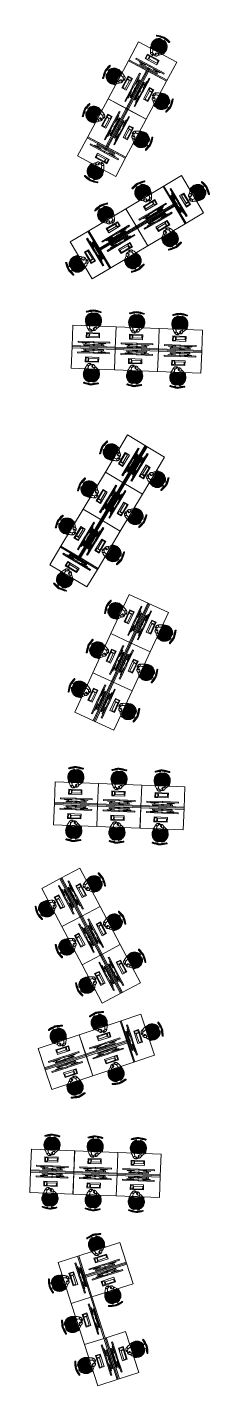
# Model space of a CAD drawing. Header units: millimetres. Extents: x 76548 to 83157, y 1824 to 49172.
import ezdxf

# ---------------------------------------------------------------- set-up
doc = ezdxf.new("R2010")
doc.units = ezdxf.units.MM
doc.header["$MEASUREMENT"] = 0
doc.layers.add('FURN-FILE', color=211, linetype='Continuous', lineweight=0)
doc.layers.add('FURN-WKST', color=42, linetype='Continuous', lineweight=13)

# ---------------------------------------------------------------- blocks, each defined once
blk = doc.blocks.new('*U35')
at = {"linetype": 'ByBlock', "lineweight": -2, "extrusion": (0, 0, -1)}
h = blk.add_hatch(color=7, dxfattribs=at)
edge = h.paths.add_edge_path()
edge.add_spline(control_points=[(177, -145), (208, -138), (239, -120), (286, -39), (283, 112), (154, 269), (37, 282), (-13, 278)], knot_values=[0, 0, 0, 0, 0.127805, 0.173291, 0.430539, 0.788352, 1, 1, 1, 1], degree=3, periodic=0)
edge.add_spline(control_points=[(-13, 278), (-64, 278), (-179, 254), (-293, 87), (-282, -65), (-229, -141), (-196, -157), (-165, -161)], knot_values=[0, 0, 0, 0, 0.211648, 0.569461, 0.826709, 0.872195, 1, 1, 1, 1], degree=3, periodic=0)
edge.add_line((-165, -161), (-165, -161))
edge.add_arc((-20, 428), 606, 256.1357, 272.5726)
edge.add_arc((-20, 428), 606, 272.5725, 289.0094)
edge.add_line((177, -145), (177, -145))
blk.add_hatch(color=7, dxfattribs=at).paths.add_polyline_path([(240, 334, 0.058838), (-18, 378, 0.058838), (-271, 311), (-274, 308, 0.485231), (-240, 283, -0.059133), (-15, 320, -0.059133), (212, 304, 0.485231), (244, 331)])
at = {"color": 0, "linetype": 'ByBlock', "lineweight": -2, "extrusion": (0, 0, -1), "flags": 128}
blk.add_lwpolyline([(240, 334, 0.058838), (-18, 378), (-18, 378, 0.058838), (-271, 311), (-274, 308, 0.485231), (-240, 283), (-240, 283, -0.059133), (-15, 320, -0.059133), (212, 304), (212, 304, 0.485231), (244, 331), (240, 334)], format="xyb", close=True, dxfattribs=at)
at = {"color": 0, "linetype": 'ByBlock', "lineweight": -2}
blk.add_rational_spline([(-177, -145), (-208, -138), (-239, -120), (-286, -39), (-283, 112), (-154, 269), (-37, 282), (13, 278), (64, 278), (179, 254), (293, 87), (282, -65), (229, -141), (196, -157), (165, -161), (165, -161), (165, -161), (165, -161), (109, -175), (51, -180), (-7, -178), (-65, -175), (-122, -164), (-177, -145), (-177, -145), (-177, -145), (-177, -145)], [1, 1, 1, 1, 1, 1, 1, 1, 1, 1, 1, 1, 1, 1, 1, 1, 1, 1, 0.993153505411, 0.993153505411, 1, 0.993153505411, 0.993153505411, 1, 1, 1, 1], degree=3, knots=[0, 0, 0, 0, 0.021301, 0.028882, 0.071757, 0.131392, 0.166667, 0.166667, 0.166667, 0.201941, 0.261577, 0.304452, 0.312032, 0.333333, 0.333333, 0.333333, 0.5, 0.5, 0.5, 0.666667, 0.666667, 0.666667, 0.833333, 0.833333, 0.833333, 1, 1, 1, 1], dxfattribs=at)
blk.add_wipeout([(-38, 321), (68, 317), (66, 274), (-39, 278)], dxfattribs=at)
blk = doc.blocks.new('*U36')
at = {"color": 0, "linetype": 'ByBlock', "lineweight": -2, "extrusion": (0, 0, -1), "flags": 128}
for points in [[(68, 120), (65, 117), (62, 115), (60, 112), (58, 109), (57, 107), (54, 102), (52, 98), (50, 94), (47, 87), (46, 81), (43, 73), (41, 65), (41, 63), (41, 60), (41, 57), (41, 52), (42, 48), (43, 43), (45, 39), (47, 35), (49, 32), (51, 29), (55, 23), (59, 18), (64, 14), (67, 10), (71, 8), (77, 3), (81, 1), (85, -1), (90, -4), (95, -5), (95, -5), (96, -5), (96, -5), (96, -5), (96, -5), (97, -5), (97, -5), (97, -5), (98, -5), (98, -5), (99, -4), (99, -4), (100, -4), (100, -4), (100, -3), (100, -3), (101, -3), (101, -3), (101, -3), (101, -2), (101, -2), (101, -1), (102, -1), (102, 0), (102, 1), (102, 3), (102, 5), (102, 7), (101, 10), (101, 14), (99, 22), (99, 25), (98, 27), (98, 29), (98, 31), (97, 32), (97, 35), (97, 36), (97, 37), (97, 38), (97, 39), (98, 39), (98, 40), (99, 40), (100, 40), (101, 40), (102, 39), (104, 38), (105, 37), (107, 35), (109, 34), (112, 31), (140, 0), (144, -3), (146, -5), (148, -7), (150, -8), (151, -9), (152, -9), (153, -10), (153, -10), (154, -9), (155, -9), (155, -8), (155, -7), (155, -6), (155, -3), (155, 3), (155, 8), (155, 13), (155, 22), (155, 29), (155, 34), (155, 42), (154, 46), (154, 50), (153, 53), (152, 56), (151, 59), (150, 62), (149, 64), (147, 68), (145, 72), (143, 75), (141, 78), (137, 82), (134, 85), (132, 87), (128, 90), (124, 93), (122, 95), (120, 96), (118, 97), (116, 97), (112, 98), (99, 102), (95, 103), (93, 104), (91, 104), (89, 106), (87, 107), (86, 108), (85, 108), (84, 109), (84, 110), (83, 111), (82, 112), (81, 112), (80, 113), (80, 114), (79, 115), (78, 116), (78, 116), (78, 117), (76, 121), (76, 122), (75, 123), (75, 123), (75, 124), (74, 124), (74, 125), (59, 140), (36, 163), (14, 186), (0, 201), (-21, 224), (-32, 235), (-43, 246), (-44, 247), (-45, 248), (-46, 248), (-47, 249), (-48, 249), (-50, 250), (-52, 251), (-53, 251), (-55, 252), (-57, 252), (-59, 253), (-62, 253), (-65, 253), (-74, 253), (-83, 253), (-97, 253), (-108, 253), (-124, 251), (-140, 250), (-165, 247), (-184, 245), (-198, 243), (-219, 240), (-229, 238), (-240, 236), (-249, 234), (-256, 232), (-263, 230), (-268, 228), (-278, 224), (-284, 221), (-295, 216), (-305, 211), (-312, 206), (-319, 202), (-324, 198), (-329, 194), (-333, 191), (-336, 188), (-342, 182), (-346, 177), (-349, 174), (-353, 168), (-358, 162), (-360, 158), (-364, 150), (-368, 143), (-370, 137), (-372, 132), (-376, 123), (-378, 116), (-381, 105), (-384, 94), (-388, 80), (-390, 69), (-392, 61), (-393, 55), (-393, 51), (-394, 48), (-394, 43), (-393, 37), (-392, 18), (-388, -10), (-385, -39), (-381, -70), (-377, -101), (-376, -110), (-375, -118), (-372, -131), (-370, -141), (-368, -149), (-365, -159), (-362, -170), (-359, -176), (-357, -182), (-355, -186), (-352, -191), (-349, -195), (-344, -202), (-338, -208), (-333, -214), (-329, -218), (-324, -222), (-316, -228), (-310, -232), (-300, -238), (-290, -244), (-286, -246), (-280, -249), (-275, -251), (-270, -253), (-266, -254), (-262, -255), (-256, -257), (-251, -258), (-247, -258), (-242, -259), (-236, -259), (-230, -259), (-220, -259), (-205, -258), (-198, -258), (-190, -258), (-144, -259), (-97, -260), (-83, -260), (-72, -261), (-64, -260), (-58, -260), (-53, -260), (-46, -259), (-39, -258), (-35, -257), (-31, -256), (-24, -254), (-18, -252), (-12, -250), (-3, -246), (4, -243), (24, -232), (55, -215), (87, -199), (100, -192), (119, -181), (138, -170), (139, -169), (140, -168), (140, -167), (140, -166), (141, -165), (141, -164), (140, -163), (140, -162), (140, -161), (139, -159), (138, -157), (136, -155), (135, -153), (133, -151), (130, -147), (127, -144), (124, -142), (122, -139), (120, -138), (119, -136), (117, -135), (116, -134), (116, -133), (115, -132), (114, -131), (113, -131), (113, -130), (113, -130), (113, -130), (113, -130), (114, -130), (114, -131), (115, -131), (115, -132), (116, -133), (116, -134), (118, -136), (119, -138), (121, -140), (122, -142), (125, -147), (128, -150), (130, -153), (132, -156), (134, -158), (136, -160), (137, -161), (138, -162), (139, -163), (140, -164), (141, -164), (142, -165), (143, -165), (143, -165), (144, -165), (145, -164), (147, -163), (148, -162), (150, -160), (152, -159), (154, -158), (158, -155), (161, -152), (164, -149), (167, -147), (169, -145), (171, -143), (173, -139), (175, -136), (177, -134), (178, -131), (179, -129), (180, -127), (182, -119), (184, -111), (185, -104), (187, -93), (189, -84), (190, -70), (192, -57), (192, -55), (192, -53), (192, -52), (192, -48), (192, -45), (191, -42), (191, -40), (191, -38), (190, -37), (190, -35), (189, -34), (189, -33), (189, -33), (188, -32), (187, -31), (187, -31), (186, -30), (185, -30), (184, -30), (184, -30), (184, -30), (183, -30), (183, -30), (182, -30), (181, -31), (181, -31), (180, -31), (180, -32), (179, -33), (178, -34), (177, -35), (176, -37), (175, -38), (174, -39), (174, -40), (173, -40), (173, -41), (172, -42), (172, -43), (171, -45), (170, -47), (170, -49), (169, -52), (168, -61), (167, -65), (167, -68), (166, -70), (165, -72), (165, -73), (164, -74), (164, -75), (163, -75), (163, -76), (162, -76), (161, -76), (160, -76), (159, -76), (158, -76), (157, -75), (156, -75), (156, -74), (155, -74), (155, -73), (155, -72), (155, -72), (155, -71), (154, -70), (155, -68), (155, -67), (155, -65), (156, -63), (157, -58), (157, -56), (158, -55), (158, -54), (158, -53), (158, -52), (158, -50), (158, -49), (157, -49), (157, -48), (157, -47), (156, -47), (155, -46), (155, -45), (154, -45), (154, -44), (153, -44), (153, -44), (152, -44), (151, -43), (151, -43), (150, -43), (149, -42), (148, -42), (146, -41), (143, -41), (141, -42), (139, -42), (137, -43), (136, -44), (134, -45), (133, -46), (132, -48), (130, -51), (128, -55), (127, -58), (126, -62), (125, -70), (122, -83), (121, -88), (120, -92), (118, -96), (117, -99), (116, -101), (114, -105), (112, -107), (111, -109), (108, -111), (107, -112), (105, -112), (96, -116), (88, -118), (58, -127), (43, -131), (36, -134), (29, -136), (24, -138), (19, -141), (11, -146), (-3, -155), (-14, -162), (-18, -164), (-22, -166), (-28, -169), (-33, -171), (-37, -172), (-43, -173), (-46, -173), (-49, -173), (-53, -173), (-56, -173), (-59, -172), (-64, -171), (-69, -170), (-77, -168), (-89, -164), (-95, -163), (-101, -161), (-105, -161), (-108, -160), (-115, -160), (-127, -159), (-135, -159), (-142, -158), (-147, -157), (-150, -156), (-152, -155), (-156, -154), (-160, -152), (-161, -151), (-162, -151), (-163, -149), (-165, -147), (-166, -145), (-166, -144), (-167, -142), (-168, -140), (-169, -137), (-169, -134), (-170, -128), (-171, -120), (-172, -116), (-172, -114), (-173, -112), (-173, -111), (-176, -104), (-176, -103), (-176, -102), (-177, -100), (-177, -99), (-177, -98), (-177, -98), (-177, -97), (-177, -95), (-176, -94), (-176, -93), (-176, -93), (-175, -92), (-175, -91), (-174, -91), (-173, -90), (-173, -90), (-171, -89), (-170, -89), (-169, -89), (-167, -89), (-166, -89), (-163, -89), (-158, -89), (-154, -89), (-152, -89), (-150, -89), (-148, -89), (-147, -88), (-146, -88), (-145, -87), (-135, -83), (-132, -81), (-128, -79), (-126, -77), (-123, -76), (-120, -73), (-117, -71), (-115, -69), (-112, -66), (-110, -65), (-109, -63), (-107, -60), (-106, -58), (-104, -56), (-103, -53), (-101, -49), (-99, -45), (-98, -42), (-97, -39), (-97, -36), (-96, -31), (-95, -27), (-95, -25), (-95, -20), (-95, -16), (-95, -12), (-96, -9), (-96, -5), (-97, -2), (-98, 3), (-99, 7), (-101, 11), (-102, 15), (-105, 20), (-107, 24), (-111, 30), (-114, 36), (-118, 41), (-122, 46), (-125, 50), (-128, 53), (-131, 56), (-133, 58), (-136, 60), (-140, 64), (-143, 66), (-146, 68), (-150, 70), (-154, 72), (-157, 74), (-160, 75), (-162, 75), (-166, 77), (-170, 78), (-173, 78), (-176, 79), (-181, 79), (-185, 79), (-191, 79), (-198, 79), (-206, 79), (-212, 78), (-218, 77), (-223, 76), (-227, 75), (-235, 73), (-240, 72), (-244, 70), (-250, 68), (-255, 65), (-258, 64), (-261, 62), (-266, 59), (-270, 56), (-274, 53), (-277, 50), (-279, 47), (-281, 45), (-283, 42), (-285, 38), (-287, 34), (-289, 32), (-291, 27), (-292, 22), (-294, 17), (-295, 13), (-296, 8), (-297, 4), (-297, 1), (-298, -6), (-298, -12), (-298, -17), (-297, -21), (-297, -24), (-295, -31), (-294, -35), (-292, -42), (-290, -48), (-288, -52), (-286, -56), (-284, -59), (-282, -63), (-278, -69), (-274, -74), (-271, -79), (-267, -82), (-264, -85), (-261, -87), (-258, -89), (-256, -91), (-251, -93), (-248, -95), (-245, -95), (-241, -96), (-237, -97), (-230, -97), (-224, -97), (-212, -97), (-180, -97)], [(44, 86), (20, 98), (-5, 109), (-21, 117), (-33, 122), (-51, 130), (-60, 134), (-70, 138), (-74, 140), (-79, 141), (-83, 142), (-87, 142), (-90, 142), (-97, 143), (-103, 142), (-108, 142), (-118, 141), (-132, 138), (-146, 135), (-151, 134), (-155, 133), (-159, 132), (-162, 130), (-165, 129), (-168, 128), (-170, 127), (-173, 125), (-176, 123), (-177, 122), (-180, 119), (-182, 117), (-185, 114), (-187, 111), (-189, 108), (-190, 106), (-191, 104), (-192, 102), (-193, 100), (-194, 97), (-194, 95), (-195, 93), (-195, 90), (-195, 88), (-196, 83), (-196, 79)]]:
    blk.add_lwpolyline(points, dxfattribs=at)
blk = doc.blocks.new('*U37')
at = {"color": 0, "linetype": 'ByBlock', "lineweight": -2, "flags": 128}
for points in [[(-94, -227), (-76, 233), (94, 227), (76, -233), (-94, -227)], [(65, 132), (68, 205), (-58, 210), (-60, 136), (65, 132)], [(-38, -200), (-26, 114), (64, 111), (52, -204), (-38, -200)]]:
    blk.add_lwpolyline(points, close=True, dxfattribs=at)
blk = doc.blocks.new('wrk3')
at = {"layer": 'FURN-FILE', "color": 0, "linetype": 'Continuous', "lineweight": 0, "flags": 128}
for points in [[(200, 167), (740, 167), (740, 202), (200, 202), (200, 167)], [(345, 167), (595, 167), (595, 142), (345, 142), (345, 167)], [(407, 102), (1093, 102), (1093, 72), (407, 72), (407, 102)], [(457, 142), (482, 142), (482, 102), (457, 102), (457, 142)], [(760, 167), (1300, 167), (1300, 202), (760, 202), (760, 167)], [(905, 167), (1155, 167), (1155, 142), (905, 142), (905, 167)], [(1017, 142), (1043, 142), (1043, 102), (1017, 102), (1017, 142)]]:
    blk.add_lwpolyline(points, close=True, dxfattribs=at)
at = {"layer": 'FURN-FILE', "color": 0, "linetype": 'Continuous', "lineweight": 0}
blk.add_circle((750, 87), 30, dxfattribs=at)
at = {"layer": 'FURN-WKST', "color": 0}
blk.add_line((0, 40), (1500, 40), dxfattribs=at)
at = {"layer": 'FURN-FILE', "color": 0, "linetype": 'Continuous', "lineweight": 0, "extrusion": (0, 0, -1), "rotation": 2.212929250014389}
blk.add_blockref('*U35', (-706, 928), dxfattribs=at)
at = {"layer": 'FURN-WKST', "color": 0, "flags": 128}
blk.add_lwpolyline([(0, 0), (1500, 0), (1500, 750), (0, 750), (0, 0)], close=True, dxfattribs=at)
at = {"layer": 'FURN-FILE', "color": 0, "linetype": 'Continuous', "lineweight": 0, "extrusion": (0, 0, -1), "rotation": 92.21292925001437}
blk.add_blockref('*U36', (-713, 747), dxfattribs=at)
at = {"layer": 'FURN-FILE', "color": 0, "linetype": 'Continuous', "lineweight": 0, "rotation": 92.21320400544748}
blk.add_blockref('*U37', (706, 422), dxfattribs=at)
blk = doc.blocks.new('*U39')
at = {"linetype": 'ByBlock', "lineweight": -2, "extrusion": (0, 0, -1)}
h = blk.add_hatch(color=7, dxfattribs=at)
edge = h.paths.add_edge_path()
edge.add_spline(control_points=[(177, -145), (208, -138), (239, -120), (286, -39), (283, 112), (154, 269), (37, 282), (-13, 278)], knot_values=[0, 0, 0, 0, 0.127805, 0.173291, 0.430539, 0.788352, 1, 1, 1, 1], degree=3, periodic=0)
edge.add_spline(control_points=[(-13, 278), (-64, 278), (-179, 254), (-293, 87), (-282, -65), (-229, -141), (-196, -157), (-165, -161)], knot_values=[0, 0, 0, 0, 0.211648, 0.569461, 0.826709, 0.872195, 1, 1, 1, 1], degree=3, periodic=0)
edge.add_line((-165, -161), (-165, -161))
edge.add_arc((-20, 428), 606, 256.1357, 272.5726)
edge.add_arc((-20, 428), 606, 272.5725, 289.0094)
edge.add_line((177, -145), (177, -145))
blk.add_hatch(color=7, dxfattribs=at).paths.add_polyline_path([(240, 334, 0.058838), (-18, 378, 0.058838), (-271, 311), (-274, 308, 0.485231), (-240, 283, -0.059133), (-15, 320, -0.059133), (212, 304, 0.485231), (244, 331)])
at = {"color": 0, "linetype": 'ByBlock', "lineweight": -2, "extrusion": (0, 0, -1), "flags": 128}
blk.add_lwpolyline([(240, 334, 0.058838), (-18, 378), (-18, 378, 0.058838), (-271, 311), (-274, 308, 0.485231), (-240, 283), (-240, 283, -0.059133), (-15, 320, -0.059133), (212, 304), (212, 304, 0.485231), (244, 331), (240, 334)], format="xyb", close=True, dxfattribs=at)
at = {"color": 0, "linetype": 'ByBlock', "lineweight": -2}
blk.add_rational_spline([(-177, -145), (-208, -138), (-239, -120), (-286, -39), (-283, 112), (-154, 269), (-37, 282), (13, 278), (64, 278), (179, 254), (293, 87), (282, -65), (229, -141), (196, -157), (165, -161), (165, -161), (165, -161), (165, -161), (109, -175), (51, -180), (-7, -178), (-65, -175), (-122, -164), (-177, -145), (-177, -145), (-177, -145), (-177, -145)], [1, 1, 1, 1, 1, 1, 1, 1, 1, 1, 1, 1, 1, 1, 1, 1, 1, 1, 0.993153505411, 0.993153505411, 1, 0.993153505411, 0.993153505411, 1, 1, 1, 1], degree=3, knots=[0, 0, 0, 0, 0.021301, 0.028882, 0.071757, 0.131392, 0.166667, 0.166667, 0.166667, 0.201941, 0.261577, 0.304452, 0.312032, 0.333333, 0.333333, 0.333333, 0.5, 0.5, 0.5, 0.666667, 0.666667, 0.666667, 0.833333, 0.833333, 0.833333, 1, 1, 1, 1], dxfattribs=at)
blk.add_wipeout([(-38, 321), (68, 317), (66, 274), (-39, 278)], dxfattribs=at)
blk = doc.blocks.new('*U40')
at = {"color": 0, "linetype": 'ByBlock', "lineweight": -2, "extrusion": (0, 0, -1), "flags": 128}
for points in [[(68, 120), (65, 117), (62, 115), (60, 112), (58, 109), (57, 107), (54, 102), (52, 98), (50, 94), (47, 87), (46, 81), (43, 73), (41, 65), (41, 63), (41, 60), (41, 57), (41, 52), (42, 48), (43, 43), (45, 39), (47, 35), (49, 32), (51, 29), (55, 23), (59, 18), (64, 14), (67, 10), (71, 8), (77, 3), (81, 1), (85, -1), (90, -4), (95, -5), (95, -5), (96, -5), (96, -5), (96, -5), (96, -5), (97, -5), (97, -5), (97, -5), (98, -5), (98, -5), (99, -4), (99, -4), (100, -4), (100, -4), (100, -3), (100, -3), (101, -3), (101, -3), (101, -3), (101, -2), (101, -2), (101, -1), (102, -1), (102, 0), (102, 1), (102, 3), (102, 5), (102, 7), (101, 10), (101, 14), (99, 22), (99, 25), (98, 27), (98, 29), (98, 31), (97, 32), (97, 35), (97, 36), (97, 37), (97, 38), (97, 39), (98, 39), (98, 40), (99, 40), (100, 40), (101, 40), (102, 39), (104, 38), (105, 37), (107, 35), (109, 34), (112, 31), (140, 0), (144, -3), (146, -5), (148, -7), (150, -8), (151, -9), (152, -9), (153, -10), (153, -10), (154, -9), (155, -9), (155, -8), (155, -7), (155, -6), (155, -3), (155, 3), (155, 8), (155, 13), (155, 22), (155, 29), (155, 34), (155, 42), (154, 46), (154, 50), (153, 53), (152, 56), (151, 59), (150, 62), (149, 64), (147, 68), (145, 72), (143, 75), (141, 78), (137, 82), (134, 85), (132, 87), (128, 90), (124, 93), (122, 95), (120, 96), (118, 97), (116, 97), (112, 98), (99, 102), (95, 103), (93, 104), (91, 104), (89, 106), (87, 107), (86, 108), (85, 108), (84, 109), (84, 110), (83, 111), (82, 112), (81, 112), (80, 113), (80, 114), (79, 115), (78, 116), (78, 116), (78, 117), (76, 121), (76, 122), (75, 123), (75, 123), (75, 124), (74, 124), (74, 125), (59, 140), (36, 163), (14, 186), (0, 201), (-21, 224), (-32, 235), (-43, 246), (-44, 247), (-45, 248), (-46, 248), (-47, 249), (-48, 249), (-50, 250), (-52, 251), (-53, 251), (-55, 252), (-57, 252), (-59, 253), (-62, 253), (-65, 253), (-74, 253), (-83, 253), (-97, 253), (-108, 253), (-124, 251), (-140, 250), (-165, 247), (-184, 245), (-198, 243), (-219, 240), (-229, 238), (-240, 236), (-249, 234), (-256, 232), (-263, 230), (-268, 228), (-278, 224), (-284, 221), (-295, 216), (-305, 211), (-312, 206), (-319, 202), (-324, 198), (-329, 194), (-333, 191), (-336, 188), (-342, 182), (-346, 177), (-349, 174), (-353, 168), (-358, 162), (-360, 158), (-364, 150), (-368, 143), (-370, 137), (-372, 132), (-376, 123), (-378, 116), (-381, 105), (-384, 94), (-388, 80), (-390, 69), (-392, 61), (-393, 55), (-393, 51), (-394, 48), (-394, 43), (-393, 37), (-392, 18), (-388, -10), (-385, -39), (-381, -70), (-377, -101), (-376, -110), (-375, -118), (-372, -131), (-370, -141), (-368, -149), (-365, -159), (-362, -170), (-359, -176), (-357, -182), (-355, -186), (-352, -191), (-349, -195), (-344, -202), (-338, -208), (-333, -214), (-329, -218), (-324, -222), (-316, -228), (-310, -232), (-300, -238), (-290, -244), (-286, -246), (-280, -249), (-275, -251), (-270, -253), (-266, -254), (-262, -255), (-256, -257), (-251, -258), (-247, -258), (-242, -259), (-236, -259), (-230, -259), (-220, -259), (-205, -258), (-198, -258), (-190, -258), (-144, -259), (-97, -260), (-83, -260), (-72, -261), (-64, -260), (-58, -260), (-53, -260), (-46, -259), (-39, -258), (-35, -257), (-31, -256), (-24, -254), (-18, -252), (-12, -250), (-3, -246), (4, -243), (24, -232), (55, -215), (87, -199), (100, -192), (119, -181), (138, -170), (139, -169), (140, -168), (140, -167), (140, -166), (141, -165), (141, -164), (140, -163), (140, -162), (140, -161), (139, -159), (138, -157), (136, -155), (135, -153), (133, -151), (130, -147), (127, -144), (124, -142), (122, -139), (120, -138), (119, -136), (117, -135), (116, -134), (116, -133), (115, -132), (114, -131), (113, -131), (113, -130), (113, -130), (113, -130), (113, -130), (114, -130), (114, -131), (115, -131), (115, -132), (116, -133), (116, -134), (118, -136), (119, -138), (121, -140), (122, -142), (125, -147), (128, -150), (130, -153), (132, -156), (134, -158), (136, -160), (137, -161), (138, -162), (139, -163), (140, -164), (141, -164), (142, -165), (143, -165), (143, -165), (144, -165), (145, -164), (147, -163), (148, -162), (150, -160), (152, -159), (154, -158), (158, -155), (161, -152), (164, -149), (167, -147), (169, -145), (171, -143), (173, -139), (175, -136), (177, -134), (178, -131), (179, -129), (180, -127), (182, -119), (184, -111), (185, -104), (187, -93), (189, -84), (190, -70), (192, -57), (192, -55), (192, -53), (192, -52), (192, -48), (192, -45), (191, -42), (191, -40), (191, -38), (190, -37), (190, -35), (189, -34), (189, -33), (189, -33), (188, -32), (187, -31), (187, -31), (186, -30), (185, -30), (184, -30), (184, -30), (184, -30), (183, -30), (183, -30), (182, -30), (181, -31), (181, -31), (180, -31), (180, -32), (179, -33), (178, -34), (177, -35), (176, -37), (175, -38), (174, -39), (174, -40), (173, -40), (173, -41), (172, -42), (172, -43), (171, -45), (170, -47), (170, -49), (169, -52), (168, -61), (167, -65), (167, -68), (166, -70), (165, -72), (165, -73), (164, -74), (164, -75), (163, -75), (163, -76), (162, -76), (161, -76), (160, -76), (159, -76), (158, -76), (157, -75), (156, -75), (156, -74), (155, -74), (155, -73), (155, -72), (155, -72), (155, -71), (154, -70), (155, -68), (155, -67), (155, -65), (156, -63), (157, -58), (157, -56), (158, -55), (158, -54), (158, -53), (158, -52), (158, -50), (158, -49), (157, -49), (157, -48), (157, -47), (156, -47), (155, -46), (155, -45), (154, -45), (154, -44), (153, -44), (153, -44), (152, -44), (151, -43), (151, -43), (150, -43), (149, -42), (148, -42), (146, -41), (143, -41), (141, -42), (139, -42), (137, -43), (136, -44), (134, -45), (133, -46), (132, -48), (130, -51), (128, -55), (127, -58), (126, -62), (125, -70), (122, -83), (121, -88), (120, -92), (118, -96), (117, -99), (116, -101), (114, -105), (112, -107), (111, -109), (108, -111), (107, -112), (105, -112), (96, -116), (88, -118), (58, -127), (43, -131), (36, -134), (29, -136), (24, -138), (19, -141), (11, -146), (-3, -155), (-14, -162), (-18, -164), (-22, -166), (-28, -169), (-33, -171), (-37, -172), (-43, -173), (-46, -173), (-49, -173), (-53, -173), (-56, -173), (-59, -172), (-64, -171), (-69, -170), (-77, -168), (-89, -164), (-95, -163), (-101, -161), (-105, -161), (-108, -160), (-115, -160), (-127, -159), (-135, -159), (-142, -158), (-147, -157), (-150, -156), (-152, -155), (-156, -154), (-160, -152), (-161, -151), (-162, -151), (-163, -149), (-165, -147), (-166, -145), (-166, -144), (-167, -142), (-168, -140), (-169, -137), (-169, -134), (-170, -128), (-171, -120), (-172, -116), (-172, -114), (-173, -112), (-173, -111), (-176, -104), (-176, -103), (-176, -102), (-177, -100), (-177, -99), (-177, -98), (-177, -98), (-177, -97), (-177, -95), (-176, -94), (-176, -93), (-176, -93), (-175, -92), (-175, -91), (-174, -91), (-173, -90), (-173, -90), (-171, -89), (-170, -89), (-169, -89), (-167, -89), (-166, -89), (-163, -89), (-158, -89), (-154, -89), (-152, -89), (-150, -89), (-148, -89), (-147, -88), (-146, -88), (-145, -87), (-135, -83), (-132, -81), (-128, -79), (-126, -77), (-123, -76), (-120, -73), (-117, -71), (-115, -69), (-112, -66), (-110, -65), (-109, -63), (-107, -60), (-106, -58), (-104, -56), (-103, -53), (-101, -49), (-99, -45), (-98, -42), (-97, -39), (-97, -36), (-96, -31), (-95, -27), (-95, -25), (-95, -20), (-95, -16), (-95, -12), (-96, -9), (-96, -5), (-97, -2), (-98, 3), (-99, 7), (-101, 11), (-102, 15), (-105, 20), (-107, 24), (-111, 30), (-114, 36), (-118, 41), (-122, 46), (-125, 50), (-128, 53), (-131, 56), (-133, 58), (-136, 60), (-140, 64), (-143, 66), (-146, 68), (-150, 70), (-154, 72), (-157, 74), (-160, 75), (-162, 75), (-166, 77), (-170, 78), (-173, 78), (-176, 79), (-181, 79), (-185, 79), (-191, 79), (-198, 79), (-206, 79), (-212, 78), (-218, 77), (-223, 76), (-227, 75), (-235, 73), (-240, 72), (-244, 70), (-250, 68), (-255, 65), (-258, 64), (-261, 62), (-266, 59), (-270, 56), (-274, 53), (-277, 50), (-279, 47), (-281, 45), (-283, 42), (-285, 38), (-287, 34), (-289, 32), (-291, 27), (-292, 22), (-294, 17), (-295, 13), (-296, 8), (-297, 4), (-297, 1), (-298, -6), (-298, -12), (-298, -17), (-297, -21), (-297, -24), (-295, -31), (-294, -35), (-292, -42), (-290, -48), (-288, -52), (-286, -56), (-284, -59), (-282, -63), (-278, -69), (-274, -74), (-271, -79), (-267, -82), (-264, -85), (-261, -87), (-258, -89), (-256, -91), (-251, -93), (-248, -95), (-245, -95), (-241, -96), (-237, -97), (-230, -97), (-224, -97), (-212, -97), (-180, -97)], [(44, 86), (20, 98), (-5, 109), (-21, 117), (-33, 122), (-51, 130), (-60, 134), (-70, 138), (-74, 140), (-79, 141), (-83, 142), (-87, 142), (-90, 142), (-97, 143), (-103, 142), (-108, 142), (-118, 141), (-132, 138), (-146, 135), (-151, 134), (-155, 133), (-159, 132), (-162, 130), (-165, 129), (-168, 128), (-170, 127), (-173, 125), (-176, 123), (-177, 122), (-180, 119), (-182, 117), (-185, 114), (-187, 111), (-189, 108), (-190, 106), (-191, 104), (-192, 102), (-193, 100), (-194, 97), (-194, 95), (-195, 93), (-195, 90), (-195, 88), (-196, 83), (-196, 79)]]:
    blk.add_lwpolyline(points, dxfattribs=at)
blk = doc.blocks.new('*U41')
at = {"color": 0, "linetype": 'ByBlock', "lineweight": -2, "flags": 128}
for points in [[(-94, -227), (-76, 233), (94, 227), (76, -233), (-94, -227)], [(65, 132), (68, 205), (-58, 210), (-60, 136), (65, 132)], [(-38, -200), (-26, 114), (64, 111), (52, -204), (-38, -200)]]:
    blk.add_lwpolyline(points, close=True, dxfattribs=at)
blk = doc.blocks.new('wrk3_1')
at = {"layer": 'FURN-FILE', "color": 0, "linetype": 'Continuous', "lineweight": 0, "flags": 128}
for points in [[(200, 167), (740, 167), (740, 202), (200, 202), (200, 167)], [(345, 167), (595, 167), (595, 142), (345, 142), (345, 167)], [(407, 102), (1093, 102), (1093, 72), (407, 72), (407, 102)], [(457, 142), (482, 142), (482, 102), (457, 102), (457, 142)], [(760, 167), (1300, 167), (1300, 202), (760, 202), (760, 167)], [(905, 167), (1155, 167), (1155, 142), (905, 142), (905, 167)], [(1017, 142), (1043, 142), (1043, 102), (1017, 102), (1017, 142)]]:
    blk.add_lwpolyline(points, close=True, dxfattribs=at)
at = {"layer": 'FURN-FILE', "color": 0, "linetype": 'Continuous', "lineweight": 0}
blk.add_circle((750, 87), 30, dxfattribs=at)
at = {"layer": 'FURN-WKST', "color": 0}
blk.add_line((0, 40), (1500, 40), dxfattribs=at)
at = {"layer": 'FURN-FILE', "color": 0, "linetype": 'Continuous', "lineweight": 0, "extrusion": (0, 0, -1), "rotation": 2.212929250014382}
blk.add_blockref('*U39', (-706, 928), dxfattribs=at)
at = {"layer": 'FURN-WKST', "color": 0, "flags": 128}
blk.add_lwpolyline([(0, 0), (1500, 0), (1500, 750), (0, 750), (0, 0)], close=True, dxfattribs=at)
at = {"layer": 'FURN-FILE', "color": 0, "linetype": 'Continuous', "lineweight": 0, "extrusion": (0, 0, -1), "rotation": 92.21292925001437}
blk.add_blockref('*U40', (-713, 747), dxfattribs=at)
at = {"layer": 'FURN-FILE', "color": 0, "linetype": 'Continuous', "lineweight": 0, "rotation": 92.21320400544748}
blk.add_blockref('*U41', (706, 422), dxfattribs=at)
blk = doc.blocks.new('*U43')
at = {"linetype": 'ByBlock', "lineweight": -2, "extrusion": (0, 0, -1)}
h = blk.add_hatch(color=7, dxfattribs=at)
edge = h.paths.add_edge_path()
edge.add_spline(control_points=[(177, -145), (208, -138), (239, -120), (286, -39), (283, 112), (154, 269), (37, 282), (-13, 278)], knot_values=[0, 0, 0, 0, 0.127805, 0.173291, 0.430539, 0.788352, 1, 1, 1, 1], degree=3, periodic=0)
edge.add_spline(control_points=[(-13, 278), (-64, 278), (-179, 254), (-293, 87), (-282, -65), (-229, -141), (-196, -157), (-165, -161)], knot_values=[0, 0, 0, 0, 0.211648, 0.569461, 0.826709, 0.872195, 1, 1, 1, 1], degree=3, periodic=0)
edge.add_line((-165, -161), (-165, -161))
edge.add_arc((-20, 428), 606, 256.1357, 272.5726)
edge.add_arc((-20, 428), 606, 272.5725, 289.0094)
edge.add_line((177, -145), (177, -145))
blk.add_hatch(color=7, dxfattribs=at).paths.add_polyline_path([(240, 334, 0.058838), (-18, 378, 0.058838), (-271, 311), (-274, 308, 0.485231), (-240, 283, -0.059133), (-15, 320, -0.059133), (212, 304, 0.485231), (244, 331)])
at = {"color": 0, "linetype": 'ByBlock', "lineweight": -2, "extrusion": (0, 0, -1), "flags": 128}
blk.add_lwpolyline([(240, 334, 0.058838), (-18, 378), (-18, 378, 0.058838), (-271, 311), (-274, 308, 0.485231), (-240, 283), (-240, 283, -0.059133), (-15, 320, -0.059133), (212, 304), (212, 304, 0.485231), (244, 331), (240, 334)], format="xyb", close=True, dxfattribs=at)
at = {"color": 0, "linetype": 'ByBlock', "lineweight": -2}
blk.add_rational_spline([(-177, -145), (-208, -138), (-239, -120), (-286, -39), (-283, 112), (-154, 269), (-37, 282), (13, 278), (64, 278), (179, 254), (293, 87), (282, -65), (229, -141), (196, -157), (165, -161), (165, -161), (165, -161), (165, -161), (109, -175), (51, -180), (-7, -178), (-65, -175), (-122, -164), (-177, -145), (-177, -145), (-177, -145), (-177, -145)], [1, 1, 1, 1, 1, 1, 1, 1, 1, 1, 1, 1, 1, 1, 1, 1, 1, 1, 0.993153505411, 0.993153505411, 1, 0.993153505411, 0.993153505411, 1, 1, 1, 1], degree=3, knots=[0, 0, 0, 0, 0.021301, 0.028882, 0.071757, 0.131392, 0.166667, 0.166667, 0.166667, 0.201941, 0.261577, 0.304452, 0.312032, 0.333333, 0.333333, 0.333333, 0.5, 0.5, 0.5, 0.666667, 0.666667, 0.666667, 0.833333, 0.833333, 0.833333, 1, 1, 1, 1], dxfattribs=at)
blk.add_wipeout([(-38, 321), (68, 317), (66, 274), (-39, 278)], dxfattribs=at)
blk = doc.blocks.new('*U44')
at = {"color": 0, "linetype": 'ByBlock', "lineweight": -2, "extrusion": (0, 0, -1), "flags": 128}
for points in [[(68, 120), (65, 117), (62, 115), (60, 112), (58, 109), (57, 107), (54, 102), (52, 98), (50, 94), (47, 87), (46, 81), (43, 73), (41, 65), (41, 63), (41, 60), (41, 57), (41, 52), (42, 48), (43, 43), (45, 39), (47, 35), (49, 32), (51, 29), (55, 23), (59, 18), (64, 14), (67, 10), (71, 8), (77, 3), (81, 1), (85, -1), (90, -4), (95, -5), (95, -5), (96, -5), (96, -5), (96, -5), (96, -5), (97, -5), (97, -5), (97, -5), (98, -5), (98, -5), (99, -4), (99, -4), (100, -4), (100, -4), (100, -3), (100, -3), (101, -3), (101, -3), (101, -3), (101, -2), (101, -2), (101, -1), (102, -1), (102, 0), (102, 1), (102, 3), (102, 5), (102, 7), (101, 10), (101, 14), (99, 22), (99, 25), (98, 27), (98, 29), (98, 31), (97, 32), (97, 35), (97, 36), (97, 37), (97, 38), (97, 39), (98, 39), (98, 40), (99, 40), (100, 40), (101, 40), (102, 39), (104, 38), (105, 37), (107, 35), (109, 34), (112, 31), (140, 0), (144, -3), (146, -5), (148, -7), (150, -8), (151, -9), (152, -9), (153, -10), (153, -10), (154, -9), (155, -9), (155, -8), (155, -7), (155, -6), (155, -3), (155, 3), (155, 8), (155, 13), (155, 22), (155, 29), (155, 34), (155, 42), (154, 46), (154, 50), (153, 53), (152, 56), (151, 59), (150, 62), (149, 64), (147, 68), (145, 72), (143, 75), (141, 78), (137, 82), (134, 85), (132, 87), (128, 90), (124, 93), (122, 95), (120, 96), (118, 97), (116, 97), (112, 98), (99, 102), (95, 103), (93, 104), (91, 104), (89, 106), (87, 107), (86, 108), (85, 108), (84, 109), (84, 110), (83, 111), (82, 112), (81, 112), (80, 113), (80, 114), (79, 115), (78, 116), (78, 116), (78, 117), (76, 121), (76, 122), (75, 123), (75, 123), (75, 124), (74, 124), (74, 125), (59, 140), (36, 163), (14, 186), (0, 201), (-21, 224), (-32, 235), (-43, 246), (-44, 247), (-45, 248), (-46, 248), (-47, 249), (-48, 249), (-50, 250), (-52, 251), (-53, 251), (-55, 252), (-57, 252), (-59, 253), (-62, 253), (-65, 253), (-74, 253), (-83, 253), (-97, 253), (-108, 253), (-124, 251), (-140, 250), (-165, 247), (-184, 245), (-198, 243), (-219, 240), (-229, 238), (-240, 236), (-249, 234), (-256, 232), (-263, 230), (-268, 228), (-278, 224), (-284, 221), (-295, 216), (-305, 211), (-312, 206), (-319, 202), (-324, 198), (-329, 194), (-333, 191), (-336, 188), (-342, 182), (-346, 177), (-349, 174), (-353, 168), (-358, 162), (-360, 158), (-364, 150), (-368, 143), (-370, 137), (-372, 132), (-376, 123), (-378, 116), (-381, 105), (-384, 94), (-388, 80), (-390, 69), (-392, 61), (-393, 55), (-393, 51), (-394, 48), (-394, 43), (-393, 37), (-392, 18), (-388, -10), (-385, -39), (-381, -70), (-377, -101), (-376, -110), (-375, -118), (-372, -131), (-370, -141), (-368, -149), (-365, -159), (-362, -170), (-359, -176), (-357, -182), (-355, -186), (-352, -191), (-349, -195), (-344, -202), (-338, -208), (-333, -214), (-329, -218), (-324, -222), (-316, -228), (-310, -232), (-300, -238), (-290, -244), (-286, -246), (-280, -249), (-275, -251), (-270, -253), (-266, -254), (-262, -255), (-256, -257), (-251, -258), (-247, -258), (-242, -259), (-236, -259), (-230, -259), (-220, -259), (-205, -258), (-198, -258), (-190, -258), (-144, -259), (-97, -260), (-83, -260), (-72, -261), (-64, -260), (-58, -260), (-53, -260), (-46, -259), (-39, -258), (-35, -257), (-31, -256), (-24, -254), (-18, -252), (-12, -250), (-3, -246), (4, -243), (24, -232), (55, -215), (87, -199), (100, -192), (119, -181), (138, -170), (139, -169), (140, -168), (140, -167), (140, -166), (141, -165), (141, -164), (140, -163), (140, -162), (140, -161), (139, -159), (138, -157), (136, -155), (135, -153), (133, -151), (130, -147), (127, -144), (124, -142), (122, -139), (120, -138), (119, -136), (117, -135), (116, -134), (116, -133), (115, -132), (114, -131), (113, -131), (113, -130), (113, -130), (113, -130), (113, -130), (114, -130), (114, -131), (115, -131), (115, -132), (116, -133), (116, -134), (118, -136), (119, -138), (121, -140), (122, -142), (125, -147), (128, -150), (130, -153), (132, -156), (134, -158), (136, -160), (137, -161), (138, -162), (139, -163), (140, -164), (141, -164), (142, -165), (143, -165), (143, -165), (144, -165), (145, -164), (147, -163), (148, -162), (150, -160), (152, -159), (154, -158), (158, -155), (161, -152), (164, -149), (167, -147), (169, -145), (171, -143), (173, -139), (175, -136), (177, -134), (178, -131), (179, -129), (180, -127), (182, -119), (184, -111), (185, -104), (187, -93), (189, -84), (190, -70), (192, -57), (192, -55), (192, -53), (192, -52), (192, -48), (192, -45), (191, -42), (191, -40), (191, -38), (190, -37), (190, -35), (189, -34), (189, -33), (189, -33), (188, -32), (187, -31), (187, -31), (186, -30), (185, -30), (184, -30), (184, -30), (184, -30), (183, -30), (183, -30), (182, -30), (181, -31), (181, -31), (180, -31), (180, -32), (179, -33), (178, -34), (177, -35), (176, -37), (175, -38), (174, -39), (174, -40), (173, -40), (173, -41), (172, -42), (172, -43), (171, -45), (170, -47), (170, -49), (169, -52), (168, -61), (167, -65), (167, -68), (166, -70), (165, -72), (165, -73), (164, -74), (164, -75), (163, -75), (163, -76), (162, -76), (161, -76), (160, -76), (159, -76), (158, -76), (157, -75), (156, -75), (156, -74), (155, -74), (155, -73), (155, -72), (155, -72), (155, -71), (154, -70), (155, -68), (155, -67), (155, -65), (156, -63), (157, -58), (157, -56), (158, -55), (158, -54), (158, -53), (158, -52), (158, -50), (158, -49), (157, -49), (157, -48), (157, -47), (156, -47), (155, -46), (155, -45), (154, -45), (154, -44), (153, -44), (153, -44), (152, -44), (151, -43), (151, -43), (150, -43), (149, -42), (148, -42), (146, -41), (143, -41), (141, -42), (139, -42), (137, -43), (136, -44), (134, -45), (133, -46), (132, -48), (130, -51), (128, -55), (127, -58), (126, -62), (125, -70), (122, -83), (121, -88), (120, -92), (118, -96), (117, -99), (116, -101), (114, -105), (112, -107), (111, -109), (108, -111), (107, -112), (105, -112), (96, -116), (88, -118), (58, -127), (43, -131), (36, -134), (29, -136), (24, -138), (19, -141), (11, -146), (-3, -155), (-14, -162), (-18, -164), (-22, -166), (-28, -169), (-33, -171), (-37, -172), (-43, -173), (-46, -173), (-49, -173), (-53, -173), (-56, -173), (-59, -172), (-64, -171), (-69, -170), (-77, -168), (-89, -164), (-95, -163), (-101, -161), (-105, -161), (-108, -160), (-115, -160), (-127, -159), (-135, -159), (-142, -158), (-147, -157), (-150, -156), (-152, -155), (-156, -154), (-160, -152), (-161, -151), (-162, -151), (-163, -149), (-165, -147), (-166, -145), (-166, -144), (-167, -142), (-168, -140), (-169, -137), (-169, -134), (-170, -128), (-171, -120), (-172, -116), (-172, -114), (-173, -112), (-173, -111), (-176, -104), (-176, -103), (-176, -102), (-177, -100), (-177, -99), (-177, -98), (-177, -98), (-177, -97), (-177, -95), (-176, -94), (-176, -93), (-176, -93), (-175, -92), (-175, -91), (-174, -91), (-173, -90), (-173, -90), (-171, -89), (-170, -89), (-169, -89), (-167, -89), (-166, -89), (-163, -89), (-158, -89), (-154, -89), (-152, -89), (-150, -89), (-148, -89), (-147, -88), (-146, -88), (-145, -87), (-135, -83), (-132, -81), (-128, -79), (-126, -77), (-123, -76), (-120, -73), (-117, -71), (-115, -69), (-112, -66), (-110, -65), (-109, -63), (-107, -60), (-106, -58), (-104, -56), (-103, -53), (-101, -49), (-99, -45), (-98, -42), (-97, -39), (-97, -36), (-96, -31), (-95, -27), (-95, -25), (-95, -20), (-95, -16), (-95, -12), (-96, -9), (-96, -5), (-97, -2), (-98, 3), (-99, 7), (-101, 11), (-102, 15), (-105, 20), (-107, 24), (-111, 30), (-114, 36), (-118, 41), (-122, 46), (-125, 50), (-128, 53), (-131, 56), (-133, 58), (-136, 60), (-140, 64), (-143, 66), (-146, 68), (-150, 70), (-154, 72), (-157, 74), (-160, 75), (-162, 75), (-166, 77), (-170, 78), (-173, 78), (-176, 79), (-181, 79), (-185, 79), (-191, 79), (-198, 79), (-206, 79), (-212, 78), (-218, 77), (-223, 76), (-227, 75), (-235, 73), (-240, 72), (-244, 70), (-250, 68), (-255, 65), (-258, 64), (-261, 62), (-266, 59), (-270, 56), (-274, 53), (-277, 50), (-279, 47), (-281, 45), (-283, 42), (-285, 38), (-287, 34), (-289, 32), (-291, 27), (-292, 22), (-294, 17), (-295, 13), (-296, 8), (-297, 4), (-297, 1), (-298, -6), (-298, -12), (-298, -17), (-297, -21), (-297, -24), (-295, -31), (-294, -35), (-292, -42), (-290, -48), (-288, -52), (-286, -56), (-284, -59), (-282, -63), (-278, -69), (-274, -74), (-271, -79), (-267, -82), (-264, -85), (-261, -87), (-258, -89), (-256, -91), (-251, -93), (-248, -95), (-245, -95), (-241, -96), (-237, -97), (-230, -97), (-224, -97), (-212, -97), (-180, -97)], [(44, 86), (20, 98), (-5, 109), (-21, 117), (-33, 122), (-51, 130), (-60, 134), (-70, 138), (-74, 140), (-79, 141), (-83, 142), (-87, 142), (-90, 142), (-97, 143), (-103, 142), (-108, 142), (-118, 141), (-132, 138), (-146, 135), (-151, 134), (-155, 133), (-159, 132), (-162, 130), (-165, 129), (-168, 128), (-170, 127), (-173, 125), (-176, 123), (-177, 122), (-180, 119), (-182, 117), (-185, 114), (-187, 111), (-189, 108), (-190, 106), (-191, 104), (-192, 102), (-193, 100), (-194, 97), (-194, 95), (-195, 93), (-195, 90), (-195, 88), (-196, 83), (-196, 79)]]:
    blk.add_lwpolyline(points, dxfattribs=at)
blk = doc.blocks.new('*U45')
at = {"color": 0, "linetype": 'ByBlock', "lineweight": -2, "flags": 128}
for points in [[(-94, -227), (-76, 233), (94, 227), (76, -233), (-94, -227)], [(65, 132), (68, 205), (-58, 210), (-60, 136), (65, 132)], [(-38, -200), (-26, 114), (64, 111), (52, -204), (-38, -200)]]:
    blk.add_lwpolyline(points, close=True, dxfattribs=at)
blk = doc.blocks.new('wrk3_2')
at = {"layer": 'FURN-FILE', "color": 0, "linetype": 'Continuous', "lineweight": 0, "flags": 128}
for points in [[(200, 167), (740, 167), (740, 202), (200, 202), (200, 167)], [(345, 167), (595, 167), (595, 142), (345, 142), (345, 167)], [(407, 102), (1093, 102), (1093, 72), (407, 72), (407, 102)], [(457, 142), (482, 142), (482, 102), (457, 102), (457, 142)], [(760, 167), (1300, 167), (1300, 202), (760, 202), (760, 167)], [(905, 167), (1155, 167), (1155, 142), (905, 142), (905, 167)], [(1017, 142), (1043, 142), (1043, 102), (1017, 102), (1017, 142)]]:
    blk.add_lwpolyline(points, close=True, dxfattribs=at)
at = {"layer": 'FURN-FILE', "color": 0, "linetype": 'Continuous', "lineweight": 0}
blk.add_circle((750, 87), 30, dxfattribs=at)
at = {"layer": 'FURN-WKST', "color": 0}
blk.add_line((0, 40), (1500, 40), dxfattribs=at)
at = {"layer": 'FURN-FILE', "color": 0, "linetype": 'Continuous', "lineweight": 0, "extrusion": (0, 0, -1), "rotation": 2.212929250014389}
blk.add_blockref('*U43', (-706, 928), dxfattribs=at)
at = {"layer": 'FURN-WKST', "color": 0, "flags": 128}
blk.add_lwpolyline([(0, 0), (1500, 0), (1500, 750), (0, 750), (0, 0)], close=True, dxfattribs=at)
at = {"layer": 'FURN-FILE', "color": 0, "linetype": 'Continuous', "lineweight": 0, "extrusion": (0, 0, -1), "rotation": 92.21292925001441}
blk.add_blockref('*U44', (-713, 747), dxfattribs=at)
at = {"layer": 'FURN-FILE', "color": 0, "linetype": 'Continuous', "lineweight": 0, "rotation": 92.21320400544748}
blk.add_blockref('*U45', (706, 422), dxfattribs=at)
blk = doc.blocks.new('*U47')
at = {"linetype": 'ByBlock', "lineweight": -2, "extrusion": (0, 0, -1)}
h = blk.add_hatch(color=7, dxfattribs=at)
edge = h.paths.add_edge_path()
edge.add_spline(control_points=[(177, -145), (208, -138), (239, -120), (286, -39), (283, 112), (154, 269), (37, 282), (-13, 278)], knot_values=[0, 0, 0, 0, 0.127805, 0.173291, 0.430539, 0.788352, 1, 1, 1, 1], degree=3, periodic=0)
edge.add_spline(control_points=[(-13, 278), (-64, 278), (-179, 254), (-293, 87), (-282, -65), (-229, -141), (-196, -157), (-165, -161)], knot_values=[0, 0, 0, 0, 0.211648, 0.569461, 0.826709, 0.872195, 1, 1, 1, 1], degree=3, periodic=0)
edge.add_line((-165, -161), (-165, -161))
edge.add_arc((-20, 428), 606, 256.1357, 272.5726)
edge.add_arc((-20, 428), 606, 272.5725, 289.0094)
edge.add_line((177, -145), (177, -145))
blk.add_hatch(color=7, dxfattribs=at).paths.add_polyline_path([(240, 334, 0.058838), (-18, 378, 0.058838), (-271, 311), (-274, 308, 0.485231), (-240, 283, -0.059133), (-15, 320, -0.059133), (212, 304, 0.485231), (244, 331)])
at = {"color": 0, "linetype": 'ByBlock', "lineweight": -2, "extrusion": (0, 0, -1), "flags": 128}
blk.add_lwpolyline([(240, 334, 0.058838), (-18, 378), (-18, 378, 0.058838), (-271, 311), (-274, 308, 0.485231), (-240, 283), (-240, 283, -0.059133), (-15, 320, -0.059133), (212, 304), (212, 304, 0.485231), (244, 331), (240, 334)], format="xyb", close=True, dxfattribs=at)
at = {"color": 0, "linetype": 'ByBlock', "lineweight": -2}
blk.add_rational_spline([(-177, -145), (-208, -138), (-239, -120), (-286, -39), (-283, 112), (-154, 269), (-37, 282), (13, 278), (64, 278), (179, 254), (293, 87), (282, -65), (229, -141), (196, -157), (165, -161), (165, -161), (165, -161), (165, -161), (109, -175), (51, -180), (-7, -178), (-65, -175), (-122, -164), (-177, -145), (-177, -145), (-177, -145), (-177, -145)], [1, 1, 1, 1, 1, 1, 1, 1, 1, 1, 1, 1, 1, 1, 1, 1, 1, 1, 0.993153505411, 0.993153505411, 1, 0.993153505411, 0.993153505411, 1, 1, 1, 1], degree=3, knots=[0, 0, 0, 0, 0.021301, 0.028882, 0.071757, 0.131392, 0.166667, 0.166667, 0.166667, 0.201941, 0.261577, 0.304452, 0.312032, 0.333333, 0.333333, 0.333333, 0.5, 0.5, 0.5, 0.666667, 0.666667, 0.666667, 0.833333, 0.833333, 0.833333, 1, 1, 1, 1], dxfattribs=at)
blk.add_wipeout([(-38, 321), (68, 317), (66, 274), (-39, 278)], dxfattribs=at)
blk = doc.blocks.new('*U48')
at = {"color": 0, "linetype": 'ByBlock', "lineweight": -2, "extrusion": (0, 0, -1), "flags": 128}
for points in [[(68, 120), (65, 117), (62, 115), (60, 112), (58, 109), (57, 107), (54, 102), (52, 98), (50, 94), (47, 87), (46, 81), (43, 73), (41, 65), (41, 63), (41, 60), (41, 57), (41, 52), (42, 48), (43, 43), (45, 39), (47, 35), (49, 32), (51, 29), (55, 23), (59, 18), (64, 14), (67, 10), (71, 8), (77, 3), (81, 1), (85, -1), (90, -4), (95, -5), (95, -5), (96, -5), (96, -5), (96, -5), (96, -5), (97, -5), (97, -5), (97, -5), (98, -5), (98, -5), (99, -4), (99, -4), (100, -4), (100, -4), (100, -3), (100, -3), (101, -3), (101, -3), (101, -3), (101, -2), (101, -2), (101, -1), (102, -1), (102, 0), (102, 1), (102, 3), (102, 5), (102, 7), (101, 10), (101, 14), (99, 22), (99, 25), (98, 27), (98, 29), (98, 31), (97, 32), (97, 35), (97, 36), (97, 37), (97, 38), (97, 39), (98, 39), (98, 40), (99, 40), (100, 40), (101, 40), (102, 39), (104, 38), (105, 37), (107, 35), (109, 34), (112, 31), (140, 0), (144, -3), (146, -5), (148, -7), (150, -8), (151, -9), (152, -9), (153, -10), (153, -10), (154, -9), (155, -9), (155, -8), (155, -7), (155, -6), (155, -3), (155, 3), (155, 8), (155, 13), (155, 22), (155, 29), (155, 34), (155, 42), (154, 46), (154, 50), (153, 53), (152, 56), (151, 59), (150, 62), (149, 64), (147, 68), (145, 72), (143, 75), (141, 78), (137, 82), (134, 85), (132, 87), (128, 90), (124, 93), (122, 95), (120, 96), (118, 97), (116, 97), (112, 98), (99, 102), (95, 103), (93, 104), (91, 104), (89, 106), (87, 107), (86, 108), (85, 108), (84, 109), (84, 110), (83, 111), (82, 112), (81, 112), (80, 113), (80, 114), (79, 115), (78, 116), (78, 116), (78, 117), (76, 121), (76, 122), (75, 123), (75, 123), (75, 124), (74, 124), (74, 125), (59, 140), (36, 163), (14, 186), (0, 201), (-21, 224), (-32, 235), (-43, 246), (-44, 247), (-45, 248), (-46, 248), (-47, 249), (-48, 249), (-50, 250), (-52, 251), (-53, 251), (-55, 252), (-57, 252), (-59, 253), (-62, 253), (-65, 253), (-74, 253), (-83, 253), (-97, 253), (-108, 253), (-124, 251), (-140, 250), (-165, 247), (-184, 245), (-198, 243), (-219, 240), (-229, 238), (-240, 236), (-249, 234), (-256, 232), (-263, 230), (-268, 228), (-278, 224), (-284, 221), (-295, 216), (-305, 211), (-312, 206), (-319, 202), (-324, 198), (-329, 194), (-333, 191), (-336, 188), (-342, 182), (-346, 177), (-349, 174), (-353, 168), (-358, 162), (-360, 158), (-364, 150), (-368, 143), (-370, 137), (-372, 132), (-376, 123), (-378, 116), (-381, 105), (-384, 94), (-388, 80), (-390, 69), (-392, 61), (-393, 55), (-393, 51), (-394, 48), (-394, 43), (-393, 37), (-392, 18), (-388, -10), (-385, -39), (-381, -70), (-377, -101), (-376, -110), (-375, -118), (-372, -131), (-370, -141), (-368, -149), (-365, -159), (-362, -170), (-359, -176), (-357, -182), (-355, -186), (-352, -191), (-349, -195), (-344, -202), (-338, -208), (-333, -214), (-329, -218), (-324, -222), (-316, -228), (-310, -232), (-300, -238), (-290, -244), (-286, -246), (-280, -249), (-275, -251), (-270, -253), (-266, -254), (-262, -255), (-256, -257), (-251, -258), (-247, -258), (-242, -259), (-236, -259), (-230, -259), (-220, -259), (-205, -258), (-198, -258), (-190, -258), (-144, -259), (-97, -260), (-83, -260), (-72, -261), (-64, -260), (-58, -260), (-53, -260), (-46, -259), (-39, -258), (-35, -257), (-31, -256), (-24, -254), (-18, -252), (-12, -250), (-3, -246), (4, -243), (24, -232), (55, -215), (87, -199), (100, -192), (119, -181), (138, -170), (139, -169), (140, -168), (140, -167), (140, -166), (141, -165), (141, -164), (140, -163), (140, -162), (140, -161), (139, -159), (138, -157), (136, -155), (135, -153), (133, -151), (130, -147), (127, -144), (124, -142), (122, -139), (120, -138), (119, -136), (117, -135), (116, -134), (116, -133), (115, -132), (114, -131), (113, -131), (113, -130), (113, -130), (113, -130), (113, -130), (114, -130), (114, -131), (115, -131), (115, -132), (116, -133), (116, -134), (118, -136), (119, -138), (121, -140), (122, -142), (125, -147), (128, -150), (130, -153), (132, -156), (134, -158), (136, -160), (137, -161), (138, -162), (139, -163), (140, -164), (141, -164), (142, -165), (143, -165), (143, -165), (144, -165), (145, -164), (147, -163), (148, -162), (150, -160), (152, -159), (154, -158), (158, -155), (161, -152), (164, -149), (167, -147), (169, -145), (171, -143), (173, -139), (175, -136), (177, -134), (178, -131), (179, -129), (180, -127), (182, -119), (184, -111), (185, -104), (187, -93), (189, -84), (190, -70), (192, -57), (192, -55), (192, -53), (192, -52), (192, -48), (192, -45), (191, -42), (191, -40), (191, -38), (190, -37), (190, -35), (189, -34), (189, -33), (189, -33), (188, -32), (187, -31), (187, -31), (186, -30), (185, -30), (184, -30), (184, -30), (184, -30), (183, -30), (183, -30), (182, -30), (181, -31), (181, -31), (180, -31), (180, -32), (179, -33), (178, -34), (177, -35), (176, -37), (175, -38), (174, -39), (174, -40), (173, -40), (173, -41), (172, -42), (172, -43), (171, -45), (170, -47), (170, -49), (169, -52), (168, -61), (167, -65), (167, -68), (166, -70), (165, -72), (165, -73), (164, -74), (164, -75), (163, -75), (163, -76), (162, -76), (161, -76), (160, -76), (159, -76), (158, -76), (157, -75), (156, -75), (156, -74), (155, -74), (155, -73), (155, -72), (155, -72), (155, -71), (154, -70), (155, -68), (155, -67), (155, -65), (156, -63), (157, -58), (157, -56), (158, -55), (158, -54), (158, -53), (158, -52), (158, -50), (158, -49), (157, -49), (157, -48), (157, -47), (156, -47), (155, -46), (155, -45), (154, -45), (154, -44), (153, -44), (153, -44), (152, -44), (151, -43), (151, -43), (150, -43), (149, -42), (148, -42), (146, -41), (143, -41), (141, -42), (139, -42), (137, -43), (136, -44), (134, -45), (133, -46), (132, -48), (130, -51), (128, -55), (127, -58), (126, -62), (125, -70), (122, -83), (121, -88), (120, -92), (118, -96), (117, -99), (116, -101), (114, -105), (112, -107), (111, -109), (108, -111), (107, -112), (105, -112), (96, -116), (88, -118), (58, -127), (43, -131), (36, -134), (29, -136), (24, -138), (19, -141), (11, -146), (-3, -155), (-14, -162), (-18, -164), (-22, -166), (-28, -169), (-33, -171), (-37, -172), (-43, -173), (-46, -173), (-49, -173), (-53, -173), (-56, -173), (-59, -172), (-64, -171), (-69, -170), (-77, -168), (-89, -164), (-95, -163), (-101, -161), (-105, -161), (-108, -160), (-115, -160), (-127, -159), (-135, -159), (-142, -158), (-147, -157), (-150, -156), (-152, -155), (-156, -154), (-160, -152), (-161, -151), (-162, -151), (-163, -149), (-165, -147), (-166, -145), (-166, -144), (-167, -142), (-168, -140), (-169, -137), (-169, -134), (-170, -128), (-171, -120), (-172, -116), (-172, -114), (-173, -112), (-173, -111), (-176, -104), (-176, -103), (-176, -102), (-177, -100), (-177, -99), (-177, -98), (-177, -98), (-177, -97), (-177, -95), (-176, -94), (-176, -93), (-176, -93), (-175, -92), (-175, -91), (-174, -91), (-173, -90), (-173, -90), (-171, -89), (-170, -89), (-169, -89), (-167, -89), (-166, -89), (-163, -89), (-158, -89), (-154, -89), (-152, -89), (-150, -89), (-148, -89), (-147, -88), (-146, -88), (-145, -87), (-135, -83), (-132, -81), (-128, -79), (-126, -77), (-123, -76), (-120, -73), (-117, -71), (-115, -69), (-112, -66), (-110, -65), (-109, -63), (-107, -60), (-106, -58), (-104, -56), (-103, -53), (-101, -49), (-99, -45), (-98, -42), (-97, -39), (-97, -36), (-96, -31), (-95, -27), (-95, -25), (-95, -20), (-95, -16), (-95, -12), (-96, -9), (-96, -5), (-97, -2), (-98, 3), (-99, 7), (-101, 11), (-102, 15), (-105, 20), (-107, 24), (-111, 30), (-114, 36), (-118, 41), (-122, 46), (-125, 50), (-128, 53), (-131, 56), (-133, 58), (-136, 60), (-140, 64), (-143, 66), (-146, 68), (-150, 70), (-154, 72), (-157, 74), (-160, 75), (-162, 75), (-166, 77), (-170, 78), (-173, 78), (-176, 79), (-181, 79), (-185, 79), (-191, 79), (-198, 79), (-206, 79), (-212, 78), (-218, 77), (-223, 76), (-227, 75), (-235, 73), (-240, 72), (-244, 70), (-250, 68), (-255, 65), (-258, 64), (-261, 62), (-266, 59), (-270, 56), (-274, 53), (-277, 50), (-279, 47), (-281, 45), (-283, 42), (-285, 38), (-287, 34), (-289, 32), (-291, 27), (-292, 22), (-294, 17), (-295, 13), (-296, 8), (-297, 4), (-297, 1), (-298, -6), (-298, -12), (-298, -17), (-297, -21), (-297, -24), (-295, -31), (-294, -35), (-292, -42), (-290, -48), (-288, -52), (-286, -56), (-284, -59), (-282, -63), (-278, -69), (-274, -74), (-271, -79), (-267, -82), (-264, -85), (-261, -87), (-258, -89), (-256, -91), (-251, -93), (-248, -95), (-245, -95), (-241, -96), (-237, -97), (-230, -97), (-224, -97), (-212, -97), (-180, -97)], [(44, 86), (20, 98), (-5, 109), (-21, 117), (-33, 122), (-51, 130), (-60, 134), (-70, 138), (-74, 140), (-79, 141), (-83, 142), (-87, 142), (-90, 142), (-97, 143), (-103, 142), (-108, 142), (-118, 141), (-132, 138), (-146, 135), (-151, 134), (-155, 133), (-159, 132), (-162, 130), (-165, 129), (-168, 128), (-170, 127), (-173, 125), (-176, 123), (-177, 122), (-180, 119), (-182, 117), (-185, 114), (-187, 111), (-189, 108), (-190, 106), (-191, 104), (-192, 102), (-193, 100), (-194, 97), (-194, 95), (-195, 93), (-195, 90), (-195, 88), (-196, 83), (-196, 79)]]:
    blk.add_lwpolyline(points, dxfattribs=at)
blk = doc.blocks.new('*U49')
at = {"color": 0, "linetype": 'ByBlock', "lineweight": -2, "flags": 128}
for points in [[(-94, -227), (-76, 233), (94, 227), (76, -233), (-94, -227)], [(65, 132), (68, 205), (-58, 210), (-60, 136), (65, 132)], [(-38, -200), (-26, 114), (64, 111), (52, -204), (-38, -200)]]:
    blk.add_lwpolyline(points, close=True, dxfattribs=at)
blk = doc.blocks.new('wrk3_3')
at = {"layer": 'FURN-FILE', "color": 0, "linetype": 'Continuous', "lineweight": 0, "flags": 128}
for points in [[(200, 167), (740, 167), (740, 202), (200, 202), (200, 167)], [(345, 167), (595, 167), (595, 142), (345, 142), (345, 167)], [(407, 102), (1093, 102), (1093, 72), (407, 72), (407, 102)], [(457, 142), (482, 142), (482, 102), (457, 102), (457, 142)], [(760, 167), (1300, 167), (1300, 202), (760, 202), (760, 167)], [(905, 167), (1155, 167), (1155, 142), (905, 142), (905, 167)], [(1017, 142), (1043, 142), (1043, 102), (1017, 102), (1017, 142)]]:
    blk.add_lwpolyline(points, close=True, dxfattribs=at)
at = {"layer": 'FURN-FILE', "color": 0, "linetype": 'Continuous', "lineweight": 0}
blk.add_circle((750, 87), 30, dxfattribs=at)
at = {"layer": 'FURN-WKST', "color": 0}
blk.add_line((0, 40), (1500, 40), dxfattribs=at)
at = {"layer": 'FURN-FILE', "color": 0, "linetype": 'Continuous', "lineweight": 0, "extrusion": (0, 0, -1), "rotation": 2.212929250014382}
blk.add_blockref('*U47', (-706, 928), dxfattribs=at)
at = {"layer": 'FURN-WKST', "color": 0, "flags": 128}
blk.add_lwpolyline([(0, 0), (1500, 0), (1500, 750), (0, 750), (0, 0)], close=True, dxfattribs=at)
at = {"layer": 'FURN-FILE', "color": 0, "linetype": 'Continuous', "lineweight": 0, "extrusion": (0, 0, -1), "rotation": 92.21292925001437}
blk.add_blockref('*U48', (-713, 747), dxfattribs=at)
at = {"layer": 'FURN-FILE', "color": 0, "linetype": 'Continuous', "lineweight": 0, "rotation": 92.21320400544748}
blk.add_blockref('*U49', (706, 422), dxfattribs=at)
blk = doc.blocks.new('*U51')
at = {"linetype": 'ByBlock', "lineweight": -2}
h = blk.add_hatch(color=7, dxfattribs=at)
edge = h.paths.add_edge_path()
edge.add_spline(control_points=[(-177, -145), (-208, -138), (-239, -120), (-286, -39), (-283, 112), (-154, 269), (-37, 282), (13, 278)], knot_values=[0, 0, 0, 0, 0.127805, 0.173291, 0.430539, 0.788352, 1, 1, 1, 1], degree=3, periodic=0)
edge.add_spline(control_points=[(13, 278), (64, 278), (179, 254), (293, 87), (282, -65), (229, -141), (196, -157), (165, -161)], knot_values=[0, 0, 0, 0, 0.211648, 0.569461, 0.826709, 0.872195, 1, 1, 1, 1], degree=3, periodic=0)
edge.add_line((165, -161), (165, -161))
edge.add_arc((20, 428), 606, 267.4274, 283.8643, ccw=False)
edge.add_arc((20, 428), 606, 250.9906, 267.4275, ccw=False)
edge.add_line((-177, -145), (-177, -145))
blk.add_hatch(color=7, dxfattribs=at).paths.add_polyline_path([(-240, 334, -0.058838), (18, 378, -0.058838), (271, 311), (274, 308, -0.485231), (240, 283, 0.059133), (15, 320, 0.059133), (-212, 304, -0.485231), (-244, 331)])
at = {"color": 0, "linetype": 'ByBlock', "lineweight": -2, "flags": 128}
blk.add_lwpolyline([(-240, 334, -0.058838), (18, 378), (18, 378, -0.058838), (271, 311), (274, 308, -0.485231), (240, 283), (240, 283, 0.059133), (15, 320, 0.059133), (-212, 304), (-212, 304, -0.485231), (-244, 331), (-240, 334)], format="xyb", close=True, dxfattribs=at)
at = {"color": 0, "linetype": 'ByBlock', "lineweight": -2}
blk.add_rational_spline([(-177, -145), (-208, -138), (-239, -120), (-286, -39), (-283, 112), (-154, 269), (-37, 282), (13, 278), (64, 278), (179, 254), (293, 87), (282, -65), (229, -141), (196, -157), (165, -161), (165, -161), (165, -161), (165, -161), (109, -175), (51, -180), (-7, -178), (-65, -175), (-122, -164), (-177, -145), (-177, -145), (-177, -145), (-177, -145)], [1, 1, 1, 1, 1, 1, 1, 1, 1, 1, 1, 1, 1, 1, 1, 1, 1, 1, 0.993153505411, 0.993153505411, 1, 0.993153505411, 0.993153505411, 1, 1, 1, 1], degree=3, knots=[0, 0, 0, 0, 0.021301, 0.028882, 0.071757, 0.131392, 0.166667, 0.166667, 0.166667, 0.201941, 0.261577, 0.304452, 0.312032, 0.333333, 0.333333, 0.333333, 0.5, 0.5, 0.5, 0.666667, 0.666667, 0.666667, 0.833333, 0.833333, 0.833333, 1, 1, 1, 1], dxfattribs=at)
blk.add_wipeout([(-38, 321), (68, 317), (66, 274), (-39, 278)], dxfattribs=at)
blk = doc.blocks.new('*U52')
at = {"color": 0, "linetype": 'ByBlock', "lineweight": -2, "flags": 128}
for points in [[(-68, 120), (-65, 118), (-62, 115), (-60, 113), (-57, 110), (-56, 108), (-52, 104), (-49, 99), (-47, 95), (-46, 92), (-45, 89), (-44, 86), (-42, 81), (-42, 77), (-41, 74), (-41, 70), (-41, 65), (-42, 59), (-43, 53), (-45, 47), (-46, 42), (-48, 36), (-50, 32), (-51, 27), (-53, 23), (-55, 20), (-59, 13), (-63, 8), (-66, 4), (-69, 1), (-72, -1), (-75, -3), (-77, -4), (-79, -5), (-83, -6), (-86, -7), (-88, -7), (-92, -6), (-95, -5), (-96, -5), (-97, -5), (-97, -5), (-98, -4), (-98, -4), (-99, -4), (-100, -3), (-100, -3), (-101, -3), (-101, -2), (-102, -1), (-103, 0), (-103, 0), (-104, 1), (-104, 2), (-104, 3), (-104, 4), (-104, 6), (-104, 8), (-103, 10), (-103, 12), (-101, 16), (-99, 23), (-98, 25), (-97, 27), (-97, 29), (-97, 31), (-96, 32), (-96, 34), (-96, 36), (-96, 37), (-97, 38), (-97, 39), (-98, 39), (-99, 41), (-100, 41), (-101, 42), (-103, 42), (-104, 41), (-106, 41), (-108, 40), (-109, 39), (-111, 37), (-113, 36), (-116, 33), (-119, 30), (-122, 26), (-128, 20), (-133, 14), (-137, 9), (-140, 4), (-143, 1), (-145, -2), (-147, -4), (-149, -5), (-150, -6), (-151, -7), (-152, -7), (-153, -8), (-154, -8), (-154, -8), (-155, -7), (-155, -6), (-156, -4), (-156, -1), (-156, 1), (-157, 4), (-157, 6), (-158, 11), (-158, 16), (-159, 20), (-159, 24), (-159, 27), (-158, 33), (-158, 38), (-157, 41), (-156, 43), (-155, 46), (-154, 50), (-148, 62), (-145, 66), (-143, 70), (-141, 73), (-138, 79), (-135, 83), (-132, 85), (-130, 88), (-127, 90), (-124, 93), (-122, 95), (-120, 96), (-118, 97), (-116, 97), (-112, 99), (-99, 102), (-95, 103), (-93, 104), (-91, 105), (-89, 106), (-87, 107), (-86, 108), (-85, 108), (-84, 109), (-84, 110), (-83, 110), (-82, 112), (-81, 112), (-80, 113), (-80, 114), (-79, 115), (-78, 116), (-78, 116), (-78, 117), (-77, 118), (-77, 120), (-76, 121), (-76, 122), (-75, 123), (-75, 123), (-75, 124), (-74, 124), (-74, 125), (-59, 140), (-36, 163), (-14, 186), (1, 201), (21, 224), (32, 235), (43, 246), (44, 247), (45, 248), (46, 248), (47, 249), (48, 249), (50, 250), (51, 251), (53, 251), (54, 252), (57, 252), (59, 253), (62, 253), (65, 253), (74, 253), (91, 253), (103, 253), (122, 252), (140, 250), (165, 247), (184, 245), (198, 243), (219, 240), (240, 236), (249, 234), (256, 232), (262, 230), (268, 228), (277, 225), (284, 222), (289, 219), (297, 215), (305, 211), (313, 206), (320, 201), (325, 197), (330, 193), (334, 190), (337, 187), (343, 181), (347, 177), (350, 173), (354, 168), (358, 162), (362, 154), (366, 147), (368, 141), (371, 135), (375, 125), (377, 118), (381, 106), (384, 94), (387, 80), (390, 70), (392, 62), (393, 56), (393, 51), (394, 48), (394, 43), (393, 37), (392, 18), (388, -10), (385, -39), (381, -70), (377, -101), (376, -110), (374, -125), (372, -136), (370, -144), (368, -151), (367, -155), (364, -163), (362, -170), (359, -177), (356, -183), (353, -188), (350, -193), (344, -201), (338, -208), (333, -214), (328, -218), (323, -222), (315, -229), (309, -233), (300, -239), (290, -244), (284, -247), (278, -250), (273, -252), (269, -253), (265, -254), (258, -256), (252, -257), (248, -258), (242, -258), (236, -259), (230, -259), (220, -259), (205, -258), (198, -258), (190, -258), (144, -259), (97, -260), (83, -260), (72, -261), (64, -260), (58, -260), (53, -260), (46, -259), (39, -258), (35, -257), (31, -256), (24, -254), (18, -252), (12, -250), (3, -246), (-4, -243), (-24, -232), (-55, -215), (-87, -199), (-100, -191), (-119, -181), (-138, -170), (-139, -169), (-140, -168), (-140, -167), (-140, -166), (-140, -165), (-140, -164), (-140, -163), (-139, -162), (-138, -161), (-138, -159), (-136, -157), (-134, -155), (-133, -153), (-129, -149), (-125, -146), (-122, -143), (-120, -140), (-118, -138), (-116, -137), (-115, -136), (-114, -134), (-113, -134), (-113, -133), (-112, -132), (-112, -131), (-112, -131), (-112, -131), (-112, -130), (-113, -130), (-114, -130), (-114, -130), (-115, -130), (-116, -131), (-117, -132), (-117, -132), (-118, -133), (-119, -134), (-120, -137), (-121, -139), (-123, -142), (-125, -146), (-127, -151), (-129, -154), (-131, -157), (-132, -160), (-134, -162), (-135, -163), (-136, -164), (-137, -165), (-138, -165), (-139, -166), (-140, -166), (-141, -166), (-142, -166), (-143, -165), (-144, -165), (-155, -156), (-159, -153), (-162, -150), (-165, -148), (-167, -145), (-169, -143), (-172, -140), (-174, -137), (-176, -134), (-178, -131), (-180, -127), (-183, -119), (-185, -112), (-187, -106), (-188, -100), (-189, -95), (-190, -86), (-191, -79), (-192, -73), (-192, -65), (-192, -57), (-191, -55), (-191, -53), (-191, -51), (-191, -47), (-191, -44), (-191, -41), (-190, -38), (-190, -36), (-190, -35), (-189, -33), (-189, -32), (-188, -32), (-188, -31), (-188, -31), (-187, -30), (-187, -30), (-186, -30), (-186, -30), (-185, -30), (-185, -30), (-184, -30), (-183, -30), (-183, -31), (-182, -31), (-182, -32), (-181, -32), (-180, -33), (-179, -34), (-177, -36), (-176, -37), (-175, -39), (-174, -39), (-173, -40), (-172, -42), (-171, -44), (-170, -46), (-169, -48), (-168, -51), (-166, -55), (-165, -60), (-163, -65), (-162, -68), (-161, -70), (-160, -71), (-159, -74), (-158, -76), (-157, -76), (-157, -76), (-157, -76), (-156, -76), (-156, -76), (-156, -76), (-156, -76), (-156, -75), (-156, -75), (-156, -74), (-156, -73), (-156, -72), (-156, -71), (-156, -69), (-156, -68), (-157, -65), (-157, -59), (-157, -57), (-157, -56), (-158, -54), (-158, -53), (-157, -52), (-157, -50), (-157, -49), (-157, -49), (-157, -48), (-156, -47), (-156, -46), (-156, -46), (-155, -46), (-155, -45), (-155, -45), (-154, -44), (-153, -44), (-153, -43), (-152, -43), (-152, -43), (-151, -42), (-151, -42), (-151, -42), (-150, -42), (-150, -42), (-149, -42), (-149, -42), (-149, -42), (-148, -42), (-146, -43), (-145, -44), (-143, -46), (-141, -47), (-139, -51), (-136, -54), (-135, -58), (-133, -61), (-123, -92), (-121, -95), (-120, -98), (-119, -100), (-116, -104), (-114, -107), (-112, -109), (-109, -111), (-107, -112), (-105, -112), (-96, -116), (-88, -118), (-73, -123), (-50, -129), (-39, -132), (-29, -136), (-24, -138), (-19, -141), (-11, -145), (3, -155), (14, -162), (18, -164), (22, -166), (29, -169), (34, -171), (37, -172), (43, -173), (46, -173), (49, -173), (53, -173), (56, -173), (59, -172), (64, -171), (69, -170), (77, -168), (89, -164), (95, -163), (101, -161), (105, -161), (108, -160), (115, -160), (127, -160), (132, -160), (136, -159), (139, -159), (142, -159), (145, -158), (149, -157), (152, -157), (154, -156), (157, -154), (160, -152), (161, -150), (163, -149), (164, -147), (165, -145), (166, -143), (166, -141), (168, -138), (168, -135), (169, -129), (171, -120), (172, -116), (173, -112), (175, -103), (176, -101), (176, -100), (176, -99), (177, -98), (177, -97), (177, -95), (177, -95), (176, -94), (176, -93), (176, -93), (175, -92), (175, -92), (174, -92), (173, -91), (172, -91), (170, -90), (169, -90), (167, -90), (164, -90), (162, -90), (157, -90), (154, -89), (151, -89), (149, -89), (148, -89), (146, -88), (145, -87), (140, -85), (136, -83), (132, -81), (129, -79), (124, -75), (120, -72), (117, -70), (115, -68), (112, -66), (109, -63), (107, -61), (105, -59), (104, -56), (103, -54), (102, -52), (100, -48), (98, -44), (97, -41), (96, -38), (96, -35), (95, -30), (95, -27), (95, -24), (95, -20), (95, -16), (96, -12), (96, -9), (97, -3), (98, 2), (100, 7), (101, 10), (102, 14), (105, 19), (107, 23), (109, 26), (111, 31), (114, 36), (119, 42), (123, 47), (126, 51), (129, 54), (132, 57), (135, 59), (139, 63), (143, 66), (146, 68), (150, 70), (154, 72), (157, 73), (159, 74), (163, 76), (167, 77), (171, 78), (174, 78), (180, 79), (184, 79), (187, 79), (192, 79), (198, 79), (205, 79), (212, 78), (218, 78), (222, 77), (226, 76), (230, 75), (236, 73), (241, 72), (244, 70), (250, 68), (255, 65), (259, 63), (262, 61), (265, 59), (267, 58), (272, 54), (275, 50), (278, 47), (281, 44), (282, 42), (286, 37), (288, 33), (289, 31), (291, 27), (292, 22), (294, 18), (295, 15), (296, 8), (297, 1), (298, -5), (298, -10), (298, -14), (298, -18), (297, -22), (296, -28), (295, -33), (294, -37), (292, -42), (290, -48), (288, -53), (285, -58), (283, -62), (281, -66), (279, -69), (277, -72), (273, -77), (269, -81), (266, -85), (263, -87), (260, -89), (257, -91), (255, -92), (251, -94), (248, -95), (245, -96), (241, -97), (237, -97), (223, -97), (201, -97), (180, -97)], [(-44, 86), (-20, 98), (5, 109), (21, 117), (45, 128), (58, 133), (70, 138), (74, 140), (78, 141), (82, 142), (86, 142), (90, 143), (96, 143), (102, 143), (108, 142), (112, 142), (120, 141), (127, 139), (136, 137), (146, 135), (151, 134), (155, 132), (159, 131), (162, 130), (165, 129), (168, 127), (171, 125), (174, 123), (176, 122), (179, 119), (182, 117), (184, 115), (185, 114), (186, 112), (188, 110), (189, 107), (191, 105), (192, 103), (192, 101), (194, 98), (194, 95), (195, 93), (195, 91), (195, 88), (196, 83), (196, 79)]]:
    blk.add_lwpolyline(points, dxfattribs=at)
blk = doc.blocks.new('*U53')
at = {"color": 0, "linetype": 'ByBlock', "lineweight": -2, "extrusion": (0, 0, -1), "flags": 128}
for points in [[(94, -227), (76, 233), (-94, 227), (-76, -233), (94, -227)], [(-65, 132), (-68, 205), (58, 210), (60, 136), (-65, 132)], [(38, -200), (26, 114), (-64, 111), (-52, -204), (38, -200)]]:
    blk.add_lwpolyline(points, close=True, dxfattribs=at)
blk = doc.blocks.new('wrk3_4')
at = {"layer": 'FURN-FILE', "color": 0, "linetype": 'Continuous', "lineweight": 0, "extrusion": (0, 0, -1), "flags": 128}
for points in [[(-200, 167), (-740, 167), (-740, 202), (-200, 202), (-200, 167)], [(-345, 167), (-595, 167), (-595, 142), (-345, 142), (-345, 167)], [(-407, 102), (-1093, 102), (-1093, 72), (-407, 72), (-407, 102)], [(-457, 142), (-483, 142), (-483, 102), (-457, 102), (-457, 142)], [(-760, 167), (-1300, 167), (-1300, 202), (-760, 202), (-760, 167)], [(-905, 167), (-1155, 167), (-1155, 142), (-905, 142), (-905, 167)], [(-1017, 142), (-1043, 142), (-1043, 102), (-1017, 102), (-1017, 142)]]:
    blk.add_lwpolyline(points, close=True, dxfattribs=at)
at = {"layer": 'FURN-FILE', "color": 0, "linetype": 'Continuous', "lineweight": 0, "extrusion": (0, 0, -1)}
blk.add_circle((-750, 87), 30, dxfattribs=at)
at = {"layer": 'FURN-WKST', "color": 0}
blk.add_line((0, 40), (1500, 40), dxfattribs=at)
at = {"layer": 'FURN-FILE', "color": 0, "linetype": 'Continuous', "lineweight": 0, "extrusion": (0, 0, -1), "rotation": 2.212929250014386}
blk.add_blockref('*U51', (-706, 928), dxfattribs=at)
at = {"layer": 'FURN-WKST', "color": 0, "extrusion": (0, 0, -1), "flags": 128}
blk.add_lwpolyline([(0, 0), (-1500, 0), (-1500, 750), (0, 750), (0, 0)], close=True, dxfattribs=at)
at = {"layer": 'FURN-FILE', "color": 0, "linetype": 'Continuous', "lineweight": 0, "extrusion": (0, 0, -1), "rotation": 92.21292925001441}
blk.add_blockref('*U52', (-713, 747), dxfattribs=at)
at = {"layer": 'FURN-FILE', "color": 0, "linetype": 'Continuous', "lineweight": 0, "rotation": 92.21320400544748}
blk.add_blockref('*U53', (706, 422), dxfattribs=at)
blk = doc.blocks.new('*U55')
at = {"linetype": 'ByBlock', "lineweight": -2}
h = blk.add_hatch(color=7, dxfattribs=at)
edge = h.paths.add_edge_path()
edge.add_spline(control_points=[(-177, -145), (-208, -138), (-239, -120), (-286, -39), (-283, 112), (-154, 269), (-37, 282), (13, 278)], knot_values=[0, 0, 0, 0, 0.127805, 0.173291, 0.430539, 0.788352, 1, 1, 1, 1], degree=3, periodic=0)
edge.add_spline(control_points=[(13, 278), (64, 278), (179, 254), (293, 87), (282, -65), (229, -141), (196, -157), (165, -161)], knot_values=[0, 0, 0, 0, 0.211648, 0.569461, 0.826709, 0.872195, 1, 1, 1, 1], degree=3, periodic=0)
edge.add_line((165, -161), (165, -161))
edge.add_arc((20, 428), 606, 267.4274, 283.8643, ccw=False)
edge.add_arc((20, 428), 606, 250.9906, 267.4275, ccw=False)
edge.add_line((-177, -145), (-177, -145))
blk.add_hatch(color=7, dxfattribs=at).paths.add_polyline_path([(-240, 334, -0.058838), (18, 378, -0.058838), (271, 311), (274, 308, -0.485231), (240, 283, 0.059133), (15, 320, 0.059133), (-212, 304, -0.485231), (-244, 331)])
at = {"color": 0, "linetype": 'ByBlock', "lineweight": -2, "flags": 128}
blk.add_lwpolyline([(-240, 334, -0.058838), (18, 378), (18, 378, -0.058838), (271, 311), (274, 308, -0.485231), (240, 283), (240, 283, 0.059133), (15, 320, 0.059133), (-212, 304), (-212, 304, -0.485231), (-244, 331), (-240, 334)], format="xyb", close=True, dxfattribs=at)
at = {"color": 0, "linetype": 'ByBlock', "lineweight": -2}
blk.add_rational_spline([(-177, -145), (-208, -138), (-239, -120), (-286, -39), (-283, 112), (-154, 269), (-37, 282), (13, 278), (64, 278), (179, 254), (293, 87), (282, -65), (229, -141), (196, -157), (165, -161), (165, -161), (165, -161), (165, -161), (109, -175), (51, -180), (-7, -178), (-65, -175), (-122, -164), (-177, -145), (-177, -145), (-177, -145), (-177, -145)], [1, 1, 1, 1, 1, 1, 1, 1, 1, 1, 1, 1, 1, 1, 1, 1, 1, 1, 0.993153505411, 0.993153505411, 1, 0.993153505411, 0.993153505411, 1, 1, 1, 1], degree=3, knots=[0, 0, 0, 0, 0.021301, 0.028882, 0.071757, 0.131392, 0.166667, 0.166667, 0.166667, 0.201941, 0.261577, 0.304452, 0.312032, 0.333333, 0.333333, 0.333333, 0.5, 0.5, 0.5, 0.666667, 0.666667, 0.666667, 0.833333, 0.833333, 0.833333, 1, 1, 1, 1], dxfattribs=at)
blk.add_wipeout([(-38, 321), (68, 317), (66, 274), (-39, 278)], dxfattribs=at)
blk = doc.blocks.new('*U56')
at = {"color": 0, "linetype": 'ByBlock', "lineweight": -2, "flags": 128}
for points in [[(-68, 120), (-65, 118), (-62, 115), (-60, 113), (-57, 110), (-56, 108), (-52, 104), (-49, 99), (-47, 95), (-46, 92), (-45, 89), (-44, 86), (-42, 81), (-42, 77), (-41, 74), (-41, 70), (-41, 65), (-42, 59), (-43, 53), (-45, 47), (-46, 42), (-48, 36), (-50, 32), (-51, 27), (-53, 23), (-55, 20), (-59, 13), (-63, 8), (-66, 4), (-69, 1), (-72, -1), (-75, -3), (-77, -4), (-79, -5), (-83, -6), (-86, -7), (-88, -7), (-92, -6), (-95, -5), (-96, -5), (-97, -5), (-97, -5), (-98, -4), (-98, -4), (-99, -4), (-100, -3), (-100, -3), (-101, -3), (-101, -2), (-102, -1), (-103, 0), (-103, 0), (-104, 1), (-104, 2), (-104, 3), (-104, 4), (-104, 6), (-104, 8), (-103, 10), (-103, 12), (-101, 16), (-99, 23), (-98, 25), (-97, 27), (-97, 29), (-97, 31), (-96, 32), (-96, 34), (-96, 36), (-96, 37), (-97, 38), (-97, 39), (-98, 39), (-99, 41), (-100, 41), (-101, 42), (-103, 42), (-104, 41), (-106, 41), (-108, 40), (-109, 39), (-111, 37), (-113, 36), (-116, 33), (-119, 30), (-122, 26), (-128, 20), (-133, 14), (-137, 9), (-140, 4), (-143, 1), (-145, -2), (-147, -4), (-149, -5), (-150, -6), (-151, -7), (-152, -7), (-153, -8), (-154, -8), (-154, -8), (-155, -7), (-155, -6), (-156, -4), (-156, -1), (-156, 1), (-157, 4), (-157, 6), (-158, 11), (-158, 16), (-159, 20), (-159, 24), (-159, 27), (-158, 33), (-158, 38), (-157, 41), (-156, 43), (-155, 46), (-154, 50), (-148, 62), (-145, 66), (-143, 70), (-141, 73), (-138, 79), (-135, 83), (-132, 85), (-130, 88), (-127, 90), (-124, 93), (-122, 95), (-120, 96), (-118, 97), (-116, 97), (-112, 99), (-99, 102), (-95, 103), (-93, 104), (-91, 105), (-89, 106), (-87, 107), (-86, 108), (-85, 108), (-84, 109), (-84, 110), (-83, 110), (-82, 112), (-81, 112), (-80, 113), (-80, 114), (-79, 115), (-78, 116), (-78, 116), (-78, 117), (-77, 118), (-77, 120), (-76, 121), (-76, 122), (-75, 123), (-75, 123), (-75, 124), (-74, 124), (-74, 125), (-59, 140), (-36, 163), (-14, 186), (1, 201), (21, 224), (32, 235), (43, 246), (44, 247), (45, 248), (46, 248), (47, 249), (48, 249), (50, 250), (51, 251), (53, 251), (54, 252), (57, 252), (59, 253), (62, 253), (65, 253), (74, 253), (91, 253), (103, 253), (122, 252), (140, 250), (165, 247), (184, 245), (198, 243), (219, 240), (240, 236), (249, 234), (256, 232), (262, 230), (268, 228), (277, 225), (284, 222), (289, 219), (297, 215), (305, 211), (313, 206), (320, 201), (325, 197), (330, 193), (334, 190), (337, 187), (343, 181), (347, 177), (350, 173), (354, 168), (358, 162), (362, 154), (366, 147), (368, 141), (371, 135), (375, 125), (377, 118), (381, 106), (384, 94), (387, 80), (390, 70), (392, 62), (393, 56), (393, 51), (394, 48), (394, 43), (393, 37), (392, 18), (388, -10), (385, -39), (381, -70), (377, -101), (376, -110), (374, -125), (372, -136), (370, -144), (368, -151), (367, -155), (364, -163), (362, -170), (359, -177), (356, -183), (353, -188), (350, -193), (344, -201), (338, -208), (333, -214), (328, -218), (323, -222), (315, -229), (309, -233), (300, -239), (290, -244), (284, -247), (278, -250), (273, -252), (269, -253), (265, -254), (258, -256), (252, -257), (248, -258), (242, -258), (236, -259), (230, -259), (220, -259), (205, -258), (198, -258), (190, -258), (144, -259), (97, -260), (83, -260), (72, -261), (64, -260), (58, -260), (53, -260), (46, -259), (39, -258), (35, -257), (31, -256), (24, -254), (18, -252), (12, -250), (3, -246), (-4, -243), (-24, -232), (-55, -215), (-87, -199), (-100, -191), (-119, -181), (-138, -170), (-139, -169), (-140, -168), (-140, -167), (-140, -166), (-140, -165), (-140, -164), (-140, -163), (-139, -162), (-138, -161), (-138, -159), (-136, -157), (-134, -155), (-133, -153), (-129, -149), (-125, -146), (-122, -143), (-120, -140), (-118, -138), (-116, -137), (-115, -136), (-114, -134), (-113, -134), (-113, -133), (-112, -132), (-112, -131), (-112, -131), (-112, -131), (-112, -130), (-113, -130), (-114, -130), (-114, -130), (-115, -130), (-116, -131), (-117, -132), (-117, -132), (-118, -133), (-119, -134), (-120, -137), (-121, -139), (-123, -142), (-125, -146), (-127, -151), (-129, -154), (-131, -157), (-132, -160), (-134, -162), (-135, -163), (-136, -164), (-137, -165), (-138, -165), (-139, -166), (-140, -166), (-141, -166), (-142, -166), (-143, -165), (-144, -165), (-155, -156), (-159, -153), (-162, -150), (-165, -148), (-167, -145), (-169, -143), (-172, -140), (-174, -137), (-176, -134), (-178, -131), (-180, -127), (-183, -119), (-185, -112), (-187, -106), (-188, -100), (-189, -95), (-190, -86), (-191, -79), (-192, -73), (-192, -65), (-192, -57), (-191, -55), (-191, -53), (-191, -51), (-191, -47), (-191, -44), (-191, -41), (-190, -38), (-190, -36), (-190, -35), (-189, -33), (-189, -32), (-188, -32), (-188, -31), (-188, -31), (-187, -30), (-187, -30), (-186, -30), (-186, -30), (-185, -30), (-185, -30), (-184, -30), (-183, -30), (-183, -31), (-182, -31), (-182, -32), (-181, -32), (-180, -33), (-179, -34), (-177, -36), (-176, -37), (-175, -39), (-174, -39), (-173, -40), (-172, -42), (-171, -44), (-170, -46), (-169, -48), (-168, -51), (-166, -55), (-165, -60), (-163, -65), (-162, -68), (-161, -70), (-160, -71), (-159, -74), (-158, -76), (-157, -76), (-157, -76), (-157, -76), (-156, -76), (-156, -76), (-156, -76), (-156, -76), (-156, -75), (-156, -75), (-156, -74), (-156, -73), (-156, -72), (-156, -71), (-156, -69), (-156, -68), (-157, -65), (-157, -59), (-157, -57), (-157, -56), (-158, -54), (-158, -53), (-157, -52), (-157, -50), (-157, -49), (-157, -49), (-157, -48), (-156, -47), (-156, -46), (-156, -46), (-155, -46), (-155, -45), (-155, -45), (-154, -44), (-153, -44), (-153, -43), (-152, -43), (-152, -43), (-151, -42), (-151, -42), (-151, -42), (-150, -42), (-150, -42), (-149, -42), (-149, -42), (-149, -42), (-148, -42), (-146, -43), (-145, -44), (-143, -46), (-141, -47), (-139, -51), (-136, -54), (-135, -58), (-133, -61), (-123, -92), (-121, -95), (-120, -98), (-119, -100), (-116, -104), (-114, -107), (-112, -109), (-109, -111), (-107, -112), (-105, -112), (-96, -116), (-88, -118), (-73, -123), (-50, -129), (-39, -132), (-29, -136), (-24, -138), (-19, -141), (-11, -145), (3, -155), (14, -162), (18, -164), (22, -166), (29, -169), (34, -171), (37, -172), (43, -173), (46, -173), (49, -173), (53, -173), (56, -173), (59, -172), (64, -171), (69, -170), (77, -168), (89, -164), (95, -163), (101, -161), (105, -161), (108, -160), (115, -160), (127, -160), (132, -160), (136, -159), (139, -159), (142, -159), (145, -158), (149, -157), (152, -157), (154, -156), (157, -154), (160, -152), (161, -150), (163, -149), (164, -147), (165, -145), (166, -143), (166, -141), (168, -138), (168, -135), (169, -129), (171, -120), (172, -116), (173, -112), (175, -103), (176, -101), (176, -100), (176, -99), (177, -98), (177, -97), (177, -95), (177, -95), (176, -94), (176, -93), (176, -93), (175, -92), (175, -92), (174, -92), (173, -91), (172, -91), (170, -90), (169, -90), (167, -90), (164, -90), (162, -90), (157, -90), (154, -89), (151, -89), (149, -89), (148, -89), (146, -88), (145, -87), (140, -85), (136, -83), (132, -81), (129, -79), (124, -75), (120, -72), (117, -70), (115, -68), (112, -66), (109, -63), (107, -61), (105, -59), (104, -56), (103, -54), (102, -52), (100, -48), (98, -44), (97, -41), (96, -38), (96, -35), (95, -30), (95, -27), (95, -24), (95, -20), (95, -16), (96, -12), (96, -9), (97, -3), (98, 2), (100, 7), (101, 10), (102, 14), (105, 19), (107, 23), (109, 26), (111, 31), (114, 36), (119, 42), (123, 47), (126, 51), (129, 54), (132, 57), (135, 59), (139, 63), (143, 66), (146, 68), (150, 70), (154, 72), (157, 73), (159, 74), (163, 76), (167, 77), (171, 78), (174, 78), (180, 79), (184, 79), (187, 79), (192, 79), (198, 79), (205, 79), (212, 78), (218, 78), (222, 77), (226, 76), (230, 75), (236, 73), (241, 72), (244, 70), (250, 68), (255, 65), (259, 63), (262, 61), (265, 59), (267, 58), (272, 54), (275, 50), (278, 47), (281, 44), (282, 42), (286, 37), (288, 33), (289, 31), (291, 27), (292, 22), (294, 18), (295, 15), (296, 8), (297, 1), (298, -5), (298, -10), (298, -14), (298, -18), (297, -22), (296, -28), (295, -33), (294, -37), (292, -42), (290, -48), (288, -53), (285, -58), (283, -62), (281, -66), (279, -69), (277, -72), (273, -77), (269, -81), (266, -85), (263, -87), (260, -89), (257, -91), (255, -92), (251, -94), (248, -95), (245, -96), (241, -97), (237, -97), (223, -97), (201, -97), (180, -97)], [(-44, 86), (-20, 98), (5, 109), (21, 117), (45, 128), (58, 133), (70, 138), (74, 140), (78, 141), (82, 142), (86, 142), (90, 143), (96, 143), (102, 143), (108, 142), (112, 142), (120, 141), (127, 139), (136, 137), (146, 135), (151, 134), (155, 132), (159, 131), (162, 130), (165, 129), (168, 127), (171, 125), (174, 123), (176, 122), (179, 119), (182, 117), (184, 115), (185, 114), (186, 112), (188, 110), (189, 107), (191, 105), (192, 103), (192, 101), (194, 98), (194, 95), (195, 93), (195, 91), (195, 88), (196, 83), (196, 79)]]:
    blk.add_lwpolyline(points, dxfattribs=at)
blk = doc.blocks.new('*U57')
at = {"color": 0, "linetype": 'ByBlock', "lineweight": -2, "extrusion": (0, 0, -1), "flags": 128}
for points in [[(94, -227), (76, 233), (-94, 227), (-76, -233), (94, -227)], [(-65, 132), (-68, 205), (58, 210), (60, 136), (-65, 132)], [(38, -200), (26, 114), (-64, 111), (-52, -204), (38, -200)]]:
    blk.add_lwpolyline(points, close=True, dxfattribs=at)
blk = doc.blocks.new('wrk3_5')
at = {"layer": 'FURN-FILE', "color": 0, "linetype": 'Continuous', "lineweight": 0, "extrusion": (0, 0, -1), "flags": 128}
for points in [[(-200, 167), (-740, 167), (-740, 202), (-200, 202), (-200, 167)], [(-345, 167), (-595, 167), (-595, 142), (-345, 142), (-345, 167)], [(-407, 102), (-1093, 102), (-1093, 72), (-407, 72), (-407, 102)], [(-457, 142), (-483, 142), (-483, 102), (-457, 102), (-457, 142)], [(-760, 167), (-1300, 167), (-1300, 202), (-760, 202), (-760, 167)], [(-905, 167), (-1155, 167), (-1155, 142), (-905, 142), (-905, 167)], [(-1017, 142), (-1043, 142), (-1043, 102), (-1017, 102), (-1017, 142)]]:
    blk.add_lwpolyline(points, close=True, dxfattribs=at)
at = {"layer": 'FURN-FILE', "color": 0, "linetype": 'Continuous', "lineweight": 0, "extrusion": (0, 0, -1)}
blk.add_circle((-750, 87), 30, dxfattribs=at)
at = {"layer": 'FURN-WKST', "color": 0}
blk.add_line((0, 40), (1500, 40), dxfattribs=at)
at = {"layer": 'FURN-FILE', "color": 0, "linetype": 'Continuous', "lineweight": 0, "extrusion": (0, 0, -1), "rotation": 2.212929250014386}
blk.add_blockref('*U55', (-706, 928), dxfattribs=at)
at = {"layer": 'FURN-WKST', "color": 0, "extrusion": (0, 0, -1), "flags": 128}
blk.add_lwpolyline([(0, 0), (-1500, 0), (-1500, 750), (0, 750), (0, 0)], close=True, dxfattribs=at)
at = {"layer": 'FURN-FILE', "color": 0, "linetype": 'Continuous', "lineweight": 0, "extrusion": (0, 0, -1), "rotation": 92.21292925001441}
blk.add_blockref('*U56', (-713, 747), dxfattribs=at)
at = {"layer": 'FURN-FILE', "color": 0, "linetype": 'Continuous', "lineweight": 0, "rotation": 92.21320400544748}
blk.add_blockref('*U57', (706, 422), dxfattribs=at)
blk = doc.blocks.new('*U59')
at = {"linetype": 'ByBlock', "lineweight": -2}
h = blk.add_hatch(color=7, dxfattribs=at)
edge = h.paths.add_edge_path()
edge.add_spline(control_points=[(-177, -145), (-208, -138), (-239, -120), (-286, -39), (-283, 112), (-154, 269), (-37, 282), (13, 278)], knot_values=[0, 0, 0, 0, 0.127805, 0.173291, 0.430539, 0.788352, 1, 1, 1, 1], degree=3, periodic=0)
edge.add_spline(control_points=[(13, 278), (64, 278), (179, 254), (293, 87), (282, -65), (229, -141), (196, -157), (165, -161)], knot_values=[0, 0, 0, 0, 0.211648, 0.569461, 0.826709, 0.872195, 1, 1, 1, 1], degree=3, periodic=0)
edge.add_line((165, -161), (165, -161))
edge.add_arc((20, 428), 606, 267.4274, 283.8643, ccw=False)
edge.add_arc((20, 428), 606, 250.9906, 267.4275, ccw=False)
edge.add_line((-177, -145), (-177, -145))
blk.add_hatch(color=7, dxfattribs=at).paths.add_polyline_path([(-240, 334, -0.058838), (18, 378, -0.058838), (271, 311), (274, 308, -0.485231), (240, 283, 0.059133), (15, 320, 0.059133), (-212, 304, -0.485231), (-244, 331)])
at = {"color": 0, "linetype": 'ByBlock', "lineweight": -2, "flags": 128}
blk.add_lwpolyline([(-240, 334, -0.058838), (18, 378), (18, 378, -0.058838), (271, 311), (274, 308, -0.485231), (240, 283), (240, 283, 0.059133), (15, 320, 0.059133), (-212, 304), (-212, 304, -0.485231), (-244, 331), (-240, 334)], format="xyb", close=True, dxfattribs=at)
at = {"color": 0, "linetype": 'ByBlock', "lineweight": -2}
blk.add_rational_spline([(-177, -145), (-208, -138), (-239, -120), (-286, -39), (-283, 112), (-154, 269), (-37, 282), (13, 278), (64, 278), (179, 254), (293, 87), (282, -65), (229, -141), (196, -157), (165, -161), (165, -161), (165, -161), (165, -161), (109, -175), (51, -180), (-7, -178), (-65, -175), (-122, -164), (-177, -145), (-177, -145), (-177, -145), (-177, -145)], [1, 1, 1, 1, 1, 1, 1, 1, 1, 1, 1, 1, 1, 1, 1, 1, 1, 1, 0.993153505411, 0.993153505411, 1, 0.993153505411, 0.993153505411, 1, 1, 1, 1], degree=3, knots=[0, 0, 0, 0, 0.021301, 0.028882, 0.071757, 0.131392, 0.166667, 0.166667, 0.166667, 0.201941, 0.261577, 0.304452, 0.312032, 0.333333, 0.333333, 0.333333, 0.5, 0.5, 0.5, 0.666667, 0.666667, 0.666667, 0.833333, 0.833333, 0.833333, 1, 1, 1, 1], dxfattribs=at)
blk.add_wipeout([(-38, 321), (68, 317), (66, 274), (-39, 278)], dxfattribs=at)
blk = doc.blocks.new('*U60')
at = {"color": 0, "linetype": 'ByBlock', "lineweight": -2, "flags": 128}
for points in [[(-68, 120), (-65, 117), (-62, 115), (-60, 112), (-59, 110), (-57, 107), (-54, 102), (-52, 98), (-50, 94), (-47, 87), (-46, 82), (-43, 73), (-41, 65), (-41, 62), (-41, 60), (-41, 57), (-41, 52), (-42, 47), (-43, 43), (-45, 39), (-47, 35), (-49, 31), (-51, 28), (-55, 22), (-59, 17), (-63, 13), (-67, 10), (-70, 7), (-77, 3), (-81, 0), (-85, -2), (-90, -4), (-95, -5), (-95, -5), (-96, -5), (-96, -5), (-96, -5), (-97, -5), (-97, -5), (-97, -5), (-98, -5), (-98, -5), (-98, -5), (-99, -4), (-99, -4), (-100, -4), (-100, -4), (-100, -3), (-100, -3), (-101, -3), (-101, -3), (-101, -2), (-101, -2), (-101, -2), (-102, -1), (-102, -1), (-102, 0), (-102, 1), (-102, 2), (-102, 4), (-102, 7), (-102, 9), (-102, 11), (-101, 15), (-99, 23), (-99, 25), (-98, 28), (-98, 30), (-98, 31), (-98, 33), (-97, 35), (-97, 36), (-97, 37), (-97, 39), (-98, 39), (-98, 40), (-99, 40), (-100, 40), (-101, 40), (-102, 39), (-104, 38), (-105, 37), (-107, 35), (-108, 34), (-112, 31), (-141, 1), (-144, -2), (-146, -5), (-148, -6), (-150, -8), (-151, -8), (-152, -9), (-153, -9), (-153, -9), (-154, -9), (-155, -9), (-155, -8), (-155, -7), (-155, -6), (-155, -3), (-155, 0), (-155, 2), (-155, 8), (-155, 13), (-155, 22), (-156, 29), (-155, 34), (-155, 38), (-155, 44), (-154, 47), (-154, 50), (-153, 53), (-152, 56), (-151, 59), (-150, 61), (-148, 66), (-146, 70), (-143, 74), (-141, 76), (-139, 79), (-136, 83), (-133, 86), (-131, 88), (-128, 90), (-124, 93), (-122, 94), (-120, 96), (-118, 96), (-116, 97), (-112, 98), (-99, 102), (-95, 103), (-93, 104), (-91, 104), (-89, 106), (-87, 107), (-86, 108), (-85, 108), (-84, 109), (-84, 110), (-83, 111), (-82, 112), (-81, 113), (-80, 113), (-80, 114), (-79, 115), (-78, 116), (-78, 116), (-78, 117), (-76, 121), (-76, 122), (-75, 123), (-75, 123), (-75, 124), (-74, 124), (-74, 125), (-59, 140), (-36, 163), (-14, 186), (1, 201), (21, 224), (32, 235), (43, 246), (44, 247), (45, 248), (46, 248), (47, 249), (48, 249), (50, 250), (52, 251), (53, 251), (55, 252), (57, 252), (59, 253), (62, 253), (65, 253), (74, 253), (83, 253), (97, 253), (108, 253), (124, 251), (140, 250), (165, 247), (184, 245), (198, 243), (219, 240), (229, 238), (240, 236), (249, 234), (256, 232), (263, 230), (268, 228), (278, 224), (285, 221), (295, 216), (305, 211), (312, 206), (319, 202), (324, 198), (329, 194), (333, 191), (336, 188), (342, 182), (346, 177), (349, 174), (354, 168), (358, 162), (360, 158), (364, 150), (368, 143), (370, 137), (372, 132), (376, 123), (378, 116), (381, 105), (384, 94), (388, 80), (390, 69), (392, 61), (393, 55), (393, 51), (394, 48), (394, 43), (393, 37), (392, 18), (388, -10), (385, -39), (381, -70), (377, -101), (376, -110), (375, -118), (372, -131), (370, -141), (368, -149), (365, -159), (362, -170), (359, -176), (357, -182), (355, -187), (352, -191), (349, -195), (344, -203), (338, -209), (333, -214), (329, -218), (324, -222), (316, -228), (310, -233), (300, -239), (290, -244), (283, -248), (277, -250), (272, -252), (268, -254), (264, -255), (260, -256), (254, -257), (250, -258), (246, -258), (241, -259), (236, -259), (230, -259), (220, -259), (205, -258), (198, -258), (190, -258), (144, -259), (97, -260), (83, -260), (72, -261), (64, -260), (58, -260), (53, -260), (46, -259), (39, -258), (35, -257), (31, -256), (24, -254), (18, -252), (12, -250), (3, -246), (-4, -243), (-24, -232), (-55, -215), (-87, -199), (-100, -192), (-119, -181), (-138, -170), (-139, -169), (-140, -168), (-140, -167), (-140, -166), (-141, -165), (-140, -164), (-140, -163), (-140, -162), (-139, -160), (-139, -159), (-138, -157), (-136, -155), (-135, -153), (-133, -151), (-130, -147), (-127, -144), (-124, -141), (-122, -139), (-120, -137), (-119, -136), (-117, -135), (-116, -134), (-116, -133), (-114, -132), (-114, -131), (-113, -131), (-113, -130), (-113, -130), (-113, -130), (-113, -130), (-114, -130), (-114, -131), (-115, -132), (-115, -132), (-116, -133), (-117, -134), (-118, -136), (-120, -138), (-121, -140), (-123, -142), (-126, -146), (-128, -150), (-131, -153), (-133, -156), (-135, -158), (-136, -159), (-138, -161), (-139, -162), (-140, -163), (-140, -163), (-141, -164), (-142, -164), (-143, -165), (-144, -165), (-144, -165), (-145, -164), (-145, -164), (-147, -163), (-149, -161), (-151, -160), (-153, -159), (-154, -157), (-158, -154), (-161, -152), (-164, -149), (-167, -147), (-169, -144), (-172, -140), (-175, -137), (-176, -135), (-177, -133), (-179, -130), (-180, -127), (-182, -119), (-184, -111), (-185, -104), (-187, -93), (-189, -84), (-190, -70), (-192, -57), (-192, -55), (-192, -53), (-192, -51), (-192, -48), (-192, -45), (-191, -42), (-191, -40), (-191, -38), (-190, -36), (-190, -35), (-189, -34), (-189, -33), (-189, -32), (-188, -31), (-187, -31), (-187, -30), (-186, -30), (-185, -30), (-184, -30), (-184, -30), (-184, -30), (-183, -30), (-183, -30), (-182, -30), (-181, -31), (-181, -31), (-180, -32), (-180, -32), (-179, -33), (-178, -34), (-177, -35), (-176, -37), (-175, -38), (-174, -39), (-174, -40), (-173, -40), (-173, -41), (-172, -42), (-172, -43), (-171, -46), (-170, -48), (-170, -50), (-169, -55), (-168, -59), (-167, -63), (-167, -66), (-166, -68), (-166, -70), (-165, -72), (-164, -73), (-164, -74), (-163, -74), (-163, -75), (-162, -75), (-161, -76), (-160, -76), (-159, -76), (-158, -76), (-157, -75), (-156, -75), (-156, -74), (-155, -74), (-155, -73), (-155, -73), (-155, -72), (-155, -71), (-154, -70), (-155, -69), (-155, -67), (-155, -66), (-156, -63), (-157, -59), (-157, -57), (-158, -55), (-158, -54), (-158, -53), (-158, -52), (-158, -50), (-158, -49), (-157, -49), (-157, -48), (-157, -47), (-156, -47), (-155, -46), (-155, -45), (-154, -45), (-154, -44), (-153, -44), (-153, -44), (-152, -43), (-152, -43), (-151, -43), (-150, -43), (-150, -42), (-149, -42), (-148, -42), (-146, -42), (-143, -42), (-141, -42), (-139, -43), (-137, -44), (-135, -45), (-134, -46), (-133, -47), (-132, -49), (-130, -52), (-128, -56), (-127, -60), (-126, -63), (-124, -70), (-122, -84), (-120, -88), (-119, -93), (-118, -96), (-117, -99), (-116, -101), (-114, -105), (-112, -107), (-111, -109), (-108, -111), (-107, -112), (-105, -112), (-96, -116), (-88, -118), (-58, -127), (-43, -131), (-36, -134), (-29, -136), (-24, -138), (-19, -141), (-11, -145), (3, -155), (14, -162), (18, -164), (22, -166), (28, -169), (33, -171), (37, -172), (43, -173), (46, -173), (49, -173), (53, -173), (56, -173), (59, -172), (64, -171), (69, -170), (77, -168), (89, -164), (95, -163), (101, -161), (105, -161), (108, -160), (115, -160), (127, -159), (136, -159), (142, -158), (147, -157), (150, -156), (153, -155), (156, -154), (160, -152), (161, -151), (162, -151), (163, -149), (164, -147), (165, -146), (166, -144), (167, -142), (168, -140), (169, -137), (169, -134), (170, -128), (171, -120), (172, -116), (172, -114), (173, -112), (173, -110), (175, -106), (176, -104), (176, -103), (176, -101), (177, -100), (177, -99), (177, -98), (177, -97), (177, -95), (176, -94), (176, -93), (176, -93), (175, -92), (175, -91), (174, -91), (174, -90), (173, -90), (172, -90), (170, -89), (169, -89), (168, -89), (166, -89), (163, -89), (158, -89), (155, -89), (152, -89), (150, -89), (149, -89), (147, -88), (146, -88), (145, -87), (135, -82), (132, -81), (128, -79), (126, -77), (123, -76), (119, -73), (117, -71), (115, -69), (112, -66), (110, -65), (109, -63), (107, -60), (106, -58), (104, -56), (102, -51), (100, -47), (99, -44), (98, -40), (97, -38), (96, -35), (96, -30), (95, -27), (95, -24), (95, -20), (95, -16), (95, -12), (96, -8), (96, -5), (97, -2), (98, 3), (99, 8), (101, 11), (102, 15), (105, 20), (107, 24), (111, 30), (114, 36), (118, 41), (122, 46), (125, 50), (128, 53), (131, 56), (133, 58), (136, 60), (140, 64), (143, 66), (146, 68), (150, 70), (154, 72), (157, 74), (160, 75), (162, 75), (166, 77), (170, 78), (173, 78), (176, 79), (181, 79), (185, 79), (191, 79), (194, 79), (198, 79), (206, 79), (212, 78), (218, 77), (223, 76), (227, 75), (235, 73), (240, 72), (244, 70), (250, 68), (255, 65), (258, 64), (261, 62), (264, 61), (268, 57), (272, 54), (275, 51), (278, 48), (280, 46), (282, 43), (284, 41), (286, 37), (288, 34), (289, 31), (291, 27), (292, 22), (294, 17), (295, 13), (296, 8), (297, 4), (297, 1), (298, -6), (298, -12), (297, -16), (297, -21), (296, -28), (295, -33), (292, -41), (290, -48), (288, -52), (286, -56), (284, -59), (282, -63), (278, -69), (274, -74), (271, -79), (267, -82), (264, -85), (261, -88), (258, -90), (256, -91), (251, -93), (248, -95), (245, -96), (241, -96), (237, -97), (230, -97), (217, -97), (198, -97), (180, -97)], [(-44, 86), (-20, 98), (5, 109), (21, 117), (33, 122), (51, 130), (60, 134), (70, 138), (74, 140), (79, 141), (83, 142), (87, 142), (90, 142), (97, 143), (103, 142), (108, 142), (118, 141), (132, 138), (146, 135), (151, 134), (155, 133), (159, 131), (162, 130), (165, 129), (168, 128), (170, 127), (173, 125), (176, 123), (178, 121), (180, 119), (182, 117), (185, 114), (187, 111), (188, 108), (190, 106), (191, 104), (192, 102), (193, 100), (194, 97), (194, 95), (195, 93), (195, 90), (195, 88), (196, 83), (196, 79)]]:
    blk.add_lwpolyline(points, dxfattribs=at)
blk = doc.blocks.new('*U61')
at = {"color": 0, "linetype": 'ByBlock', "lineweight": -2, "extrusion": (0, 0, -1), "flags": 128}
for points in [[(94, -227), (76, 233), (-94, 227), (-76, -233), (94, -227)], [(-65, 132), (-68, 205), (58, 210), (60, 136), (-65, 132)], [(38, -200), (26, 114), (-64, 111), (-52, -204), (38, -200)]]:
    blk.add_lwpolyline(points, close=True, dxfattribs=at)
blk = doc.blocks.new('wrk3_6')
at = {"layer": 'FURN-FILE', "color": 0, "linetype": 'Continuous', "lineweight": 0, "extrusion": (0, 0, -1), "flags": 128}
for points in [[(-200, 167), (-740, 167), (-740, 202), (-200, 202), (-200, 167)], [(-345, 167), (-595, 167), (-595, 142), (-345, 142), (-345, 167)], [(-407, 102), (-1093, 102), (-1093, 72), (-407, 72), (-407, 102)], [(-457, 142), (-483, 142), (-483, 102), (-457, 102), (-457, 142)], [(-760, 167), (-1300, 167), (-1300, 202), (-760, 202), (-760, 167)], [(-905, 167), (-1155, 167), (-1155, 142), (-905, 142), (-905, 167)], [(-1017, 142), (-1043, 142), (-1043, 102), (-1017, 102), (-1017, 142)]]:
    blk.add_lwpolyline(points, close=True, dxfattribs=at)
at = {"layer": 'FURN-FILE', "color": 0, "linetype": 'Continuous', "lineweight": 0, "extrusion": (0, 0, -1)}
blk.add_circle((-750, 87), 30, dxfattribs=at)
at = {"layer": 'FURN-WKST', "color": 0}
blk.add_line((0, 40), (1500, 40), dxfattribs=at)
at = {"layer": 'FURN-FILE', "color": 0, "linetype": 'Continuous', "lineweight": 0, "extrusion": (0, 0, -1), "rotation": 2.212929250014386}
blk.add_blockref('*U59', (-706, 928), dxfattribs=at)
at = {"layer": 'FURN-WKST', "color": 0, "extrusion": (0, 0, -1), "flags": 128}
blk.add_lwpolyline([(0, 0), (-1500, 0), (-1500, 750), (0, 750), (0, 0)], close=True, dxfattribs=at)
at = {"layer": 'FURN-FILE', "color": 0, "linetype": 'Continuous', "lineweight": 0, "extrusion": (0, 0, -1), "rotation": 92.21292925001437}
blk.add_blockref('*U60', (-713, 747), dxfattribs=at)
at = {"layer": 'FURN-FILE', "color": 0, "linetype": 'Continuous', "lineweight": 0, "rotation": 92.21320400544748}
blk.add_blockref('*U61', (706, 422), dxfattribs=at)
blk = doc.blocks.new('*U63')
at = {"linetype": 'ByBlock', "lineweight": -2, "extrusion": (0, 0, -1)}
h = blk.add_hatch(color=7, dxfattribs=at)
edge = h.paths.add_edge_path()
edge.add_spline(control_points=[(177, -145), (208, -138), (239, -120), (286, -39), (283, 112), (154, 269), (37, 282), (-13, 278)], knot_values=[0, 0, 0, 0, 0.127805, 0.173291, 0.430539, 0.788352, 1, 1, 1, 1], degree=3, periodic=0)
edge.add_spline(control_points=[(-13, 278), (-64, 278), (-179, 254), (-293, 87), (-282, -65), (-229, -141), (-196, -157), (-165, -161)], knot_values=[0, 0, 0, 0, 0.211648, 0.569461, 0.826709, 0.872195, 1, 1, 1, 1], degree=3, periodic=0)
edge.add_line((-165, -161), (-165, -161))
edge.add_arc((-20, 428), 606, 256.1357, 272.5726)
edge.add_arc((-20, 428), 606, 272.5725, 289.0094)
edge.add_line((177, -145), (177, -145))
blk.add_hatch(color=7, dxfattribs=at).paths.add_polyline_path([(240, 334, 0.058838), (-18, 378, 0.058838), (-271, 311), (-274, 308, 0.485231), (-240, 283, -0.059133), (-15, 320, -0.059133), (212, 304, 0.485231), (244, 331)])
at = {"color": 0, "linetype": 'ByBlock', "lineweight": -2, "extrusion": (0, 0, -1), "flags": 128}
blk.add_lwpolyline([(240, 334, 0.058838), (-18, 378), (-18, 378, 0.058838), (-271, 311), (-274, 308, 0.485231), (-240, 283), (-240, 283, -0.059133), (-15, 320, -0.059133), (212, 304), (212, 304, 0.485231), (244, 331), (240, 334)], format="xyb", close=True, dxfattribs=at)
at = {"color": 0, "linetype": 'ByBlock', "lineweight": -2}
blk.add_rational_spline([(-177, -145), (-208, -138), (-239, -120), (-286, -39), (-283, 112), (-154, 269), (-37, 282), (13, 278), (64, 278), (179, 254), (293, 87), (282, -65), (229, -141), (196, -157), (165, -161), (165, -161), (165, -161), (165, -161), (109, -175), (51, -180), (-7, -178), (-65, -175), (-122, -164), (-177, -145), (-177, -145), (-177, -145), (-177, -145)], [1, 1, 1, 1, 1, 1, 1, 1, 1, 1, 1, 1, 1, 1, 1, 1, 1, 1, 0.993153505411, 0.993153505411, 1, 0.993153505411, 0.993153505411, 1, 1, 1, 1], degree=3, knots=[0, 0, 0, 0, 0.021301, 0.028882, 0.071757, 0.131392, 0.166667, 0.166667, 0.166667, 0.201941, 0.261577, 0.304452, 0.312032, 0.333333, 0.333333, 0.333333, 0.5, 0.5, 0.5, 0.666667, 0.666667, 0.666667, 0.833333, 0.833333, 0.833333, 1, 1, 1, 1], dxfattribs=at)
blk.add_wipeout([(-38, 321), (68, 317), (66, 274), (-39, 278)], dxfattribs=at)
blk = doc.blocks.new('*U64')
at = {"color": 0, "linetype": 'ByBlock', "lineweight": -2, "extrusion": (0, 0, -1), "flags": 128}
for points in [[(68, 120), (65, 118), (62, 115), (60, 113), (58, 110), (56, 108), (52, 104), (50, 99), (48, 96), (46, 92), (45, 89), (44, 86), (43, 81), (42, 77), (42, 74), (41, 70), (41, 65), (42, 59), (43, 53), (44, 47), (45, 41), (47, 36), (49, 31), (50, 27), (52, 23), (54, 19), (56, 16), (60, 10), (63, 6), (67, 2), (70, -1), (72, -3), (75, -4), (77, -5), (79, -6), (83, -7), (86, -7), (88, -7), (92, -6), (95, -5), (96, -5), (97, -5), (97, -4), (98, -4), (98, -4), (99, -4), (100, -3), (100, -3), (101, -3), (101, -2), (102, -1), (103, 0), (103, 0), (103, 1), (104, 2), (104, 3), (104, 5), (104, 7), (103, 9), (103, 11), (97, 27), (97, 29), (97, 30), (96, 32), (96, 34), (96, 35), (96, 37), (97, 38), (97, 39), (98, 39), (99, 41), (100, 41), (101, 42), (103, 42), (105, 41), (106, 41), (108, 40), (109, 39), (111, 37), (113, 36), (116, 33), (119, 30), (122, 26), (128, 20), (133, 14), (137, 9), (140, 4), (143, 1), (146, -2), (147, -4), (149, -5), (150, -6), (151, -7), (152, -7), (153, -8), (154, -8), (154, -8), (155, -7), (155, -6), (155, -4), (156, -1), (156, 1), (157, 4), (157, 6), (158, 11), (158, 16), (158, 20), (159, 24), (158, 27), (158, 33), (158, 38), (157, 41), (156, 43), (155, 46), (154, 50), (148, 62), (145, 66), (143, 70), (141, 73), (139, 76), (136, 81), (133, 84), (131, 87), (128, 90), (124, 93), (122, 95), (120, 96), (118, 97), (116, 97), (112, 99), (99, 102), (95, 103), (93, 104), (91, 105), (89, 106), (87, 107), (86, 108), (85, 108), (84, 109), (84, 110), (83, 110), (82, 112), (81, 112), (80, 113), (80, 114), (79, 115), (78, 116), (78, 116), (78, 117), (77, 118), (77, 120), (76, 121), (76, 122), (75, 123), (75, 123), (75, 124), (74, 124), (74, 125), (59, 140), (36, 163), (14, 186), (-1, 201), (-21, 224), (-32, 235), (-43, 246), (-44, 247), (-45, 248), (-46, 248), (-47, 249), (-48, 249), (-50, 250), (-51, 251), (-53, 251), (-54, 252), (-57, 252), (-59, 252), (-62, 253), (-65, 253), (-74, 253), (-83, 253), (-97, 253), (-108, 253), (-124, 251), (-140, 250), (-165, 247), (-184, 245), (-198, 243), (-219, 240), (-240, 236), (-249, 234), (-256, 232), (-262, 230), (-268, 228), (-277, 225), (-284, 222), (-289, 219), (-297, 215), (-305, 211), (-313, 206), (-320, 201), (-325, 197), (-330, 193), (-334, 190), (-338, 187), (-343, 181), (-347, 176), (-350, 173), (-354, 168), (-358, 162), (-362, 154), (-365, 147), (-368, 141), (-371, 135), (-375, 125), (-377, 118), (-381, 106), (-384, 94), (-387, 80), (-390, 70), (-392, 62), (-393, 56), (-393, 51), (-394, 48), (-394, 43), (-393, 37), (-392, 18), (-388, -10), (-385, -39), (-381, -70), (-377, -101), (-376, -110), (-374, -125), (-372, -136), (-370, -144), (-369, -150), (-367, -155), (-365, -163), (-363, -166), (-362, -170), (-358, -177), (-355, -183), (-352, -188), (-349, -193), (-343, -201), (-338, -208), (-332, -214), (-327, -219), (-323, -223), (-315, -229), (-309, -233), (-300, -239), (-290, -244), (-284, -247), (-278, -250), (-273, -251), (-269, -253), (-265, -254), (-258, -256), (-252, -257), (-248, -258), (-242, -258), (-236, -259), (-230, -259), (-220, -259), (-205, -258), (-198, -258), (-190, -258), (-144, -259), (-97, -260), (-83, -260), (-72, -261), (-64, -260), (-58, -260), (-53, -260), (-46, -259), (-39, -258), (-35, -257), (-31, -256), (-24, -254), (-18, -252), (-12, -250), (-3, -246), (4, -243), (24, -232), (55, -215), (87, -199), (100, -191), (119, -181), (138, -170), (139, -169), (140, -168), (140, -167), (140, -166), (140, -165), (140, -164), (140, -163), (139, -162), (139, -160), (138, -159), (136, -157), (135, -155), (133, -153), (129, -149), (126, -145), (123, -142), (120, -140), (118, -138), (116, -136), (115, -135), (114, -134), (114, -133), (113, -133), (113, -132), (112, -131), (112, -131), (112, -130), (113, -130), (113, -130), (114, -130), (114, -130), (115, -131), (116, -131), (116, -132), (117, -133), (118, -134), (119, -136), (120, -138), (122, -141), (124, -145), (126, -150), (128, -154), (130, -157), (132, -159), (133, -161), (135, -163), (136, -164), (137, -164), (138, -165), (138, -165), (140, -166), (141, -166), (142, -166), (143, -165), (144, -165), (149, -161), (154, -157), (158, -154), (162, -151), (164, -148), (167, -146), (169, -144), (172, -140), (174, -137), (176, -135), (178, -131), (180, -127), (182, -119), (185, -112), (186, -106), (188, -100), (189, -95), (190, -86), (191, -79), (191, -73), (192, -65), (192, -57), (192, -55), (191, -53), (191, -51), (191, -47), (191, -43), (191, -40), (191, -38), (190, -36), (190, -34), (189, -33), (189, -32), (189, -31), (188, -31), (188, -30), (188, -30), (187, -30), (187, -30), (186, -29), (185, -30), (185, -30), (184, -30), (183, -30), (183, -31), (182, -31), (181, -32), (180, -33), (179, -34), (178, -35), (176, -37), (175, -38), (174, -39), (173, -40), (172, -42), (171, -44), (170, -46), (169, -48), (168, -51), (166, -58), (164, -63), (163, -66), (162, -69), (161, -71), (160, -72), (159, -74), (158, -76), (157, -76), (157, -76), (157, -76), (156, -76), (156, -76), (156, -76), (156, -76), (156, -75), (156, -75), (156, -74), (156, -74), (156, -72), (156, -71), (156, -69), (156, -68), (157, -65), (157, -59), (157, -57), (157, -56), (158, -54), (158, -53), (158, -52), (157, -50), (157, -49), (157, -49), (157, -48), (156, -47), (156, -46), (156, -46), (155, -46), (155, -45), (155, -45), (154, -44), (153, -44), (153, -43), (152, -43), (152, -43), (151, -42), (151, -42), (151, -42), (150, -42), (150, -42), (149, -42), (149, -42), (149, -42), (148, -42), (146, -43), (144, -44), (143, -46), (141, -47), (138, -50), (136, -54), (134, -58), (133, -61), (123, -91), (121, -95), (120, -98), (118, -100), (116, -104), (114, -107), (112, -109), (109, -111), (107, -112), (105, -112), (96, -116), (88, -118), (73, -123), (50, -129), (39, -132), (29, -136), (24, -138), (19, -141), (11, -145), (-3, -155), (-14, -162), (-18, -164), (-22, -166), (-28, -169), (-34, -171), (-37, -172), (-43, -173), (-46, -173), (-49, -173), (-53, -173), (-56, -173), (-59, -172), (-64, -171), (-69, -170), (-77, -168), (-89, -164), (-95, -163), (-101, -161), (-105, -161), (-108, -160), (-115, -160), (-127, -160), (-132, -159), (-136, -159), (-139, -159), (-142, -159), (-145, -158), (-149, -157), (-152, -156), (-154, -155), (-157, -154), (-160, -152), (-161, -150), (-163, -149), (-164, -147), (-165, -145), (-166, -143), (-166, -142), (-167, -138), (-168, -135), (-169, -129), (-171, -120), (-172, -116), (-173, -112), (-175, -103), (-176, -101), (-176, -100), (-176, -99), (-176, -98), (-177, -97), (-177, -95), (-177, -95), (-176, -94), (-176, -93), (-176, -93), (-175, -92), (-175, -92), (-174, -92), (-173, -91), (-172, -91), (-170, -90), (-169, -90), (-167, -90), (-165, -90), (-162, -90), (-157, -89), (-154, -89), (-151, -89), (-149, -89), (-148, -89), (-146, -88), (-145, -87), (-140, -85), (-136, -83), (-132, -81), (-129, -79), (-124, -75), (-120, -72), (-117, -70), (-115, -68), (-112, -66), (-109, -63), (-107, -61), (-106, -59), (-104, -56), (-103, -54), (-102, -52), (-100, -48), (-98, -44), (-97, -41), (-96, -38), (-96, -35), (-95, -31), (-95, -27), (-95, -24), (-95, -20), (-95, -16), (-95, -12), (-96, -9), (-97, -5), (-98, 0), (-99, 5), (-100, 9), (-102, 12), (-104, 18), (-106, 23), (-108, 26), (-111, 31), (-114, 36), (-119, 42), (-122, 47), (-126, 51), (-129, 54), (-132, 57), (-135, 59), (-139, 63), (-143, 66), (-146, 68), (-150, 70), (-154, 72), (-157, 73), (-161, 75), (-166, 76), (-169, 77), (-173, 78), (-176, 78), (-181, 79), (-185, 79), (-191, 79), (-198, 79), (-205, 79), (-212, 78), (-218, 77), (-222, 77), (-227, 76), (-234, 74), (-239, 72), (-243, 71), (-249, 68), (-255, 65), (-259, 63), (-262, 62), (-265, 60), (-267, 58), (-269, 56), (-273, 52), (-277, 49), (-279, 46), (-281, 43), (-283, 41), (-286, 36), (-288, 33), (-289, 30), (-291, 26), (-292, 22), (-294, 18), (-295, 15), (-296, 7), (-297, 1), (-298, -5), (-298, -10), (-297, -14), (-297, -18), (-297, -22), (-296, -28), (-295, -33), (-294, -37), (-292, -42), (-290, -48), (-288, -53), (-286, -58), (-284, -62), (-281, -65), (-279, -69), (-277, -72), (-273, -77), (-270, -81), (-266, -85), (-263, -87), (-260, -89), (-257, -91), (-255, -92), (-251, -94), (-248, -95), (-245, -96), (-241, -97), (-237, -97), (-223, -97), (-201, -97), (-180, -97)], [(44, 86), (20, 98), (-5, 109), (-21, 117), (-45, 128), (-58, 133), (-70, 138), (-74, 140), (-79, 141), (-82, 142), (-86, 142), (-90, 143), (-96, 143), (-102, 143), (-108, 142), (-112, 142), (-120, 141), (-127, 139), (-136, 137), (-146, 135), (-151, 134), (-155, 132), (-159, 131), (-162, 130), (-165, 129), (-168, 127), (-172, 125), (-174, 123), (-176, 122), (-179, 119), (-182, 117), (-184, 115), (-185, 114), (-186, 113), (-188, 110), (-189, 107), (-191, 105), (-192, 103), (-192, 101), (-194, 98), (-194, 95), (-195, 93), (-195, 91), (-195, 88), (-196, 83), (-196, 79)]]:
    blk.add_lwpolyline(points, dxfattribs=at)
blk = doc.blocks.new('*U65')
at = {"color": 0, "linetype": 'ByBlock', "lineweight": -2, "flags": 128}
for points in [[(-94, -227), (-76, 233), (94, 227), (76, -233), (-94, -227)], [(65, 132), (68, 205), (-58, 210), (-60, 136), (65, 132)], [(-38, -200), (-26, 114), (64, 111), (52, -204), (-38, -200)]]:
    blk.add_lwpolyline(points, close=True, dxfattribs=at)
blk = doc.blocks.new('wrk3_7')
at = {"layer": 'FURN-FILE', "color": 0, "linetype": 'Continuous', "lineweight": 0, "flags": 128}
for points in [[(200, 167), (740, 167), (740, 202), (200, 202), (200, 167)], [(345, 167), (595, 167), (595, 142), (345, 142), (345, 167)], [(407, 102), (1093, 102), (1093, 72), (407, 72), (407, 102)], [(457, 142), (482, 142), (482, 102), (457, 102), (457, 142)], [(760, 167), (1300, 167), (1300, 202), (760, 202), (760, 167)], [(905, 167), (1155, 167), (1155, 142), (905, 142), (905, 167)], [(1017, 142), (1043, 142), (1043, 102), (1017, 102), (1017, 142)]]:
    blk.add_lwpolyline(points, close=True, dxfattribs=at)
at = {"layer": 'FURN-FILE', "color": 0, "linetype": 'Continuous', "lineweight": 0}
blk.add_circle((750, 87), 30, dxfattribs=at)
at = {"layer": 'FURN-WKST', "color": 0}
blk.add_line((0, 40), (1500, 40), dxfattribs=at)
at = {"layer": 'FURN-FILE', "color": 0, "linetype": 'Continuous', "lineweight": 0, "extrusion": (0, 0, -1), "rotation": 2.212929250014392}
blk.add_blockref('*U63', (-706, 928), dxfattribs=at)
at = {"layer": 'FURN-WKST', "color": 0, "flags": 128}
blk.add_lwpolyline([(0, 0), (1500, 0), (1500, 750), (0, 750), (0, 0)], close=True, dxfattribs=at)
at = {"layer": 'FURN-FILE', "color": 0, "linetype": 'Continuous', "lineweight": 0, "extrusion": (0, 0, -1), "rotation": 92.21292925001437}
blk.add_blockref('*U64', (-713, 747), dxfattribs=at)
at = {"layer": 'FURN-FILE', "color": 0, "linetype": 'Continuous', "lineweight": 0, "rotation": 92.21320400544748}
blk.add_blockref('*U65', (706, 422), dxfattribs=at)
blk = doc.blocks.new('*U67')
at = {"linetype": 'ByBlock', "lineweight": -2, "extrusion": (0, 0, -1)}
h = blk.add_hatch(color=7, dxfattribs=at)
edge = h.paths.add_edge_path()
edge.add_spline(control_points=[(177, -145), (208, -138), (239, -120), (286, -39), (283, 112), (154, 269), (37, 282), (-13, 278)], knot_values=[0, 0, 0, 0, 0.127805, 0.173291, 0.430539, 0.788352, 1, 1, 1, 1], degree=3, periodic=0)
edge.add_spline(control_points=[(-13, 278), (-64, 278), (-179, 254), (-293, 87), (-282, -65), (-229, -141), (-196, -157), (-165, -161)], knot_values=[0, 0, 0, 0, 0.211648, 0.569461, 0.826709, 0.872195, 1, 1, 1, 1], degree=3, periodic=0)
edge.add_line((-165, -161), (-165, -161))
edge.add_arc((-20, 428), 606, 256.1357, 272.5726)
edge.add_arc((-20, 428), 606, 272.5725, 289.0094)
edge.add_line((177, -145), (177, -145))
blk.add_hatch(color=7, dxfattribs=at).paths.add_polyline_path([(240, 334, 0.058838), (-18, 378, 0.058838), (-271, 311), (-274, 308, 0.485231), (-240, 283, -0.059133), (-15, 320, -0.059133), (212, 304, 0.485231), (244, 331)])
at = {"color": 0, "linetype": 'ByBlock', "lineweight": -2, "extrusion": (0, 0, -1), "flags": 128}
blk.add_lwpolyline([(240, 334, 0.058838), (-18, 378), (-18, 378, 0.058838), (-271, 311), (-274, 308, 0.485231), (-240, 283), (-240, 283, -0.059133), (-15, 320, -0.059133), (212, 304), (212, 304, 0.485231), (244, 331), (240, 334)], format="xyb", close=True, dxfattribs=at)
at = {"color": 0, "linetype": 'ByBlock', "lineweight": -2}
blk.add_rational_spline([(-177, -145), (-208, -138), (-239, -120), (-286, -39), (-283, 112), (-154, 269), (-37, 282), (13, 278), (64, 278), (179, 254), (293, 87), (282, -65), (229, -141), (196, -157), (165, -161), (165, -161), (165, -161), (165, -161), (109, -175), (51, -180), (-7, -178), (-65, -175), (-122, -164), (-177, -145), (-177, -145), (-177, -145), (-177, -145)], [1, 1, 1, 1, 1, 1, 1, 1, 1, 1, 1, 1, 1, 1, 1, 1, 1, 1, 0.993153505411, 0.993153505411, 1, 0.993153505411, 0.993153505411, 1, 1, 1, 1], degree=3, knots=[0, 0, 0, 0, 0.021301, 0.028882, 0.071757, 0.131392, 0.166667, 0.166667, 0.166667, 0.201941, 0.261577, 0.304452, 0.312032, 0.333333, 0.333333, 0.333333, 0.5, 0.5, 0.5, 0.666667, 0.666667, 0.666667, 0.833333, 0.833333, 0.833333, 1, 1, 1, 1], dxfattribs=at)
blk.add_wipeout([(-38, 321), (68, 317), (66, 274), (-39, 278)], dxfattribs=at)
blk = doc.blocks.new('*U68')
at = {"color": 0, "linetype": 'ByBlock', "lineweight": -2, "extrusion": (0, 0, -1), "flags": 128}
for points in [[(68, 120), (65, 118), (62, 115), (60, 113), (58, 110), (56, 108), (52, 104), (50, 99), (48, 96), (46, 92), (45, 89), (44, 86), (43, 81), (42, 77), (42, 74), (41, 70), (41, 65), (42, 59), (43, 53), (44, 47), (45, 41), (47, 36), (49, 31), (50, 27), (52, 23), (54, 19), (56, 16), (60, 10), (63, 6), (67, 2), (70, -1), (72, -3), (75, -4), (77, -5), (79, -6), (83, -7), (86, -7), (88, -7), (92, -6), (95, -5), (96, -5), (97, -5), (97, -4), (98, -4), (98, -4), (99, -4), (100, -3), (100, -3), (101, -3), (101, -2), (102, -1), (103, 0), (103, 0), (103, 1), (104, 2), (104, 3), (104, 5), (104, 7), (103, 9), (103, 11), (97, 27), (97, 29), (97, 30), (96, 32), (96, 34), (96, 35), (96, 37), (97, 38), (97, 39), (98, 39), (99, 41), (100, 41), (101, 42), (103, 42), (105, 41), (106, 41), (108, 40), (109, 39), (111, 37), (113, 36), (116, 33), (119, 30), (122, 26), (128, 20), (133, 14), (137, 9), (140, 4), (143, 1), (146, -2), (147, -4), (149, -5), (150, -6), (151, -7), (152, -7), (153, -8), (154, -8), (154, -8), (155, -7), (155, -6), (155, -4), (156, -1), (156, 1), (157, 4), (157, 6), (158, 11), (158, 16), (158, 20), (159, 24), (158, 27), (158, 33), (158, 38), (157, 41), (156, 43), (155, 46), (154, 50), (148, 62), (145, 66), (143, 70), (141, 73), (139, 76), (136, 81), (133, 84), (131, 87), (128, 90), (124, 93), (122, 95), (120, 96), (118, 97), (116, 97), (112, 99), (99, 102), (95, 103), (93, 104), (91, 105), (89, 106), (87, 107), (86, 108), (85, 108), (84, 109), (84, 110), (83, 110), (82, 112), (81, 112), (80, 113), (80, 114), (79, 115), (78, 116), (78, 116), (78, 117), (77, 118), (77, 120), (76, 121), (76, 122), (75, 123), (75, 123), (75, 124), (74, 124), (74, 125), (59, 140), (36, 163), (14, 186), (-1, 201), (-21, 224), (-32, 235), (-43, 246), (-44, 247), (-45, 248), (-46, 248), (-47, 249), (-48, 249), (-50, 250), (-51, 251), (-53, 251), (-54, 252), (-57, 252), (-59, 252), (-62, 253), (-65, 253), (-74, 253), (-83, 253), (-97, 253), (-108, 253), (-124, 251), (-140, 250), (-165, 247), (-184, 245), (-198, 243), (-219, 240), (-240, 236), (-249, 234), (-256, 232), (-262, 230), (-268, 228), (-277, 225), (-284, 222), (-289, 219), (-297, 215), (-305, 211), (-313, 206), (-320, 201), (-325, 197), (-330, 193), (-334, 190), (-338, 187), (-343, 181), (-347, 176), (-350, 173), (-354, 168), (-358, 162), (-362, 154), (-365, 147), (-368, 141), (-371, 135), (-375, 125), (-377, 118), (-381, 106), (-384, 94), (-387, 80), (-390, 70), (-392, 62), (-393, 56), (-393, 51), (-394, 48), (-394, 43), (-393, 37), (-392, 18), (-388, -10), (-385, -39), (-381, -70), (-377, -101), (-376, -110), (-374, -125), (-372, -136), (-370, -144), (-369, -150), (-367, -155), (-365, -163), (-363, -166), (-362, -170), (-358, -177), (-355, -183), (-352, -188), (-349, -193), (-343, -201), (-338, -208), (-332, -214), (-327, -219), (-323, -223), (-315, -229), (-309, -233), (-300, -239), (-290, -244), (-284, -247), (-278, -250), (-273, -251), (-269, -253), (-265, -254), (-258, -256), (-252, -257), (-248, -258), (-242, -258), (-236, -259), (-230, -259), (-220, -259), (-205, -258), (-198, -258), (-190, -258), (-144, -259), (-97, -260), (-83, -260), (-72, -261), (-64, -260), (-58, -260), (-53, -260), (-46, -259), (-39, -258), (-35, -257), (-31, -256), (-24, -254), (-18, -252), (-12, -250), (-3, -246), (4, -243), (24, -232), (55, -215), (87, -199), (100, -191), (119, -181), (138, -170), (139, -169), (140, -168), (140, -167), (140, -166), (140, -165), (140, -164), (140, -163), (139, -162), (139, -160), (138, -159), (136, -157), (135, -155), (133, -153), (129, -149), (126, -145), (123, -142), (120, -140), (118, -138), (116, -136), (115, -135), (114, -134), (114, -133), (113, -133), (113, -132), (112, -131), (112, -131), (112, -130), (113, -130), (113, -130), (114, -130), (114, -130), (115, -131), (116, -131), (116, -132), (117, -133), (118, -134), (119, -136), (120, -138), (122, -141), (124, -145), (126, -150), (128, -154), (130, -157), (132, -159), (133, -161), (135, -163), (136, -164), (137, -164), (138, -165), (138, -165), (140, -166), (141, -166), (142, -166), (143, -165), (144, -165), (149, -161), (154, -157), (158, -154), (162, -151), (164, -148), (167, -146), (169, -144), (172, -140), (174, -137), (176, -135), (178, -131), (180, -127), (182, -119), (185, -112), (186, -106), (188, -100), (189, -95), (190, -86), (191, -79), (191, -73), (192, -65), (192, -57), (192, -55), (191, -53), (191, -51), (191, -47), (191, -43), (191, -40), (191, -38), (190, -36), (190, -34), (189, -33), (189, -32), (189, -31), (188, -31), (188, -30), (188, -30), (187, -30), (187, -30), (186, -29), (185, -30), (185, -30), (184, -30), (183, -30), (183, -31), (182, -31), (181, -32), (180, -33), (179, -34), (178, -35), (176, -37), (175, -38), (174, -39), (173, -40), (172, -42), (171, -44), (170, -46), (169, -48), (168, -51), (166, -58), (164, -63), (163, -66), (162, -69), (161, -71), (160, -72), (159, -74), (158, -76), (157, -76), (157, -76), (157, -76), (156, -76), (156, -76), (156, -76), (156, -76), (156, -75), (156, -75), (156, -74), (156, -74), (156, -72), (156, -71), (156, -69), (156, -68), (157, -65), (157, -59), (157, -57), (157, -56), (158, -54), (158, -53), (158, -52), (157, -50), (157, -49), (157, -49), (157, -48), (156, -47), (156, -46), (156, -46), (155, -46), (155, -45), (155, -45), (154, -44), (153, -44), (153, -43), (152, -43), (152, -43), (151, -42), (151, -42), (151, -42), (150, -42), (150, -42), (149, -42), (149, -42), (149, -42), (148, -42), (146, -43), (144, -44), (143, -46), (141, -47), (138, -50), (136, -54), (134, -58), (133, -61), (123, -91), (121, -95), (120, -98), (118, -100), (116, -104), (114, -107), (112, -109), (109, -111), (107, -112), (105, -112), (96, -116), (88, -118), (73, -123), (50, -129), (39, -132), (29, -136), (24, -138), (19, -141), (11, -145), (-3, -155), (-14, -162), (-18, -164), (-22, -166), (-28, -169), (-34, -171), (-37, -172), (-43, -173), (-46, -173), (-49, -173), (-53, -173), (-56, -173), (-59, -172), (-64, -171), (-69, -170), (-77, -168), (-89, -164), (-95, -163), (-101, -161), (-105, -161), (-108, -160), (-115, -160), (-127, -160), (-132, -159), (-136, -159), (-139, -159), (-142, -159), (-145, -158), (-149, -157), (-152, -156), (-154, -155), (-157, -154), (-160, -152), (-161, -150), (-163, -149), (-164, -147), (-165, -145), (-166, -143), (-166, -142), (-167, -138), (-168, -135), (-169, -129), (-171, -120), (-172, -116), (-173, -112), (-175, -103), (-176, -101), (-176, -100), (-176, -99), (-176, -98), (-177, -97), (-177, -95), (-177, -95), (-176, -94), (-176, -93), (-176, -93), (-175, -92), (-175, -92), (-174, -92), (-173, -91), (-172, -91), (-170, -90), (-169, -90), (-167, -90), (-165, -90), (-162, -90), (-157, -89), (-154, -89), (-151, -89), (-149, -89), (-148, -89), (-146, -88), (-145, -87), (-140, -85), (-136, -83), (-132, -81), (-129, -79), (-124, -75), (-120, -72), (-117, -70), (-115, -68), (-112, -66), (-109, -63), (-107, -61), (-106, -59), (-104, -56), (-103, -54), (-102, -52), (-100, -48), (-98, -44), (-97, -41), (-96, -38), (-96, -35), (-95, -31), (-95, -27), (-95, -24), (-95, -20), (-95, -16), (-95, -12), (-96, -9), (-97, -5), (-98, 0), (-99, 5), (-100, 9), (-102, 12), (-104, 18), (-106, 23), (-108, 26), (-111, 31), (-114, 36), (-119, 42), (-122, 47), (-126, 51), (-129, 54), (-132, 57), (-135, 59), (-139, 63), (-143, 66), (-146, 68), (-150, 70), (-154, 72), (-157, 73), (-161, 75), (-166, 76), (-169, 77), (-173, 78), (-176, 78), (-181, 79), (-185, 79), (-191, 79), (-198, 79), (-205, 79), (-212, 78), (-218, 77), (-222, 77), (-227, 76), (-234, 74), (-239, 72), (-243, 71), (-249, 68), (-255, 65), (-259, 63), (-262, 62), (-265, 60), (-267, 58), (-269, 56), (-273, 52), (-277, 49), (-279, 46), (-281, 43), (-283, 41), (-286, 36), (-288, 33), (-289, 30), (-291, 26), (-292, 22), (-294, 18), (-295, 15), (-296, 7), (-297, 1), (-298, -5), (-298, -10), (-297, -14), (-297, -18), (-297, -22), (-296, -28), (-295, -33), (-294, -37), (-292, -42), (-290, -48), (-288, -53), (-286, -58), (-284, -62), (-281, -65), (-279, -69), (-277, -72), (-273, -77), (-270, -81), (-266, -85), (-263, -87), (-260, -89), (-257, -91), (-255, -92), (-251, -94), (-248, -95), (-245, -96), (-241, -97), (-237, -97), (-223, -97), (-201, -97), (-180, -97)], [(44, 86), (20, 98), (-5, 109), (-21, 117), (-45, 128), (-58, 133), (-70, 138), (-74, 140), (-79, 141), (-82, 142), (-86, 142), (-90, 143), (-96, 143), (-102, 143), (-108, 142), (-112, 142), (-120, 141), (-127, 139), (-136, 137), (-146, 135), (-151, 134), (-155, 132), (-159, 131), (-162, 130), (-165, 129), (-168, 127), (-172, 125), (-174, 123), (-176, 122), (-179, 119), (-182, 117), (-184, 115), (-185, 114), (-186, 113), (-188, 110), (-189, 107), (-191, 105), (-192, 103), (-192, 101), (-194, 98), (-194, 95), (-195, 93), (-195, 91), (-195, 88), (-196, 83), (-196, 79)]]:
    blk.add_lwpolyline(points, dxfattribs=at)
blk = doc.blocks.new('*U69')
at = {"color": 0, "linetype": 'ByBlock', "lineweight": -2, "flags": 128}
for points in [[(-94, -227), (-76, 233), (94, 227), (76, -233), (-94, -227)], [(65, 132), (68, 205), (-58, 210), (-60, 136), (65, 132)], [(-38, -200), (-26, 114), (64, 111), (52, -204), (-38, -200)]]:
    blk.add_lwpolyline(points, close=True, dxfattribs=at)
blk = doc.blocks.new('wrk3_8')
at = {"layer": 'FURN-FILE', "color": 0, "linetype": 'Continuous', "lineweight": 0, "flags": 128}
for points in [[(200, 167), (740, 167), (740, 202), (200, 202), (200, 167)], [(345, 167), (595, 167), (595, 142), (345, 142), (345, 167)], [(407, 102), (1093, 102), (1093, 72), (407, 72), (407, 102)], [(457, 142), (482, 142), (482, 102), (457, 102), (457, 142)], [(760, 167), (1300, 167), (1300, 202), (760, 202), (760, 167)], [(905, 167), (1155, 167), (1155, 142), (905, 142), (905, 167)], [(1017, 142), (1043, 142), (1043, 102), (1017, 102), (1017, 142)]]:
    blk.add_lwpolyline(points, close=True, dxfattribs=at)
at = {"layer": 'FURN-FILE', "color": 0, "linetype": 'Continuous', "lineweight": 0}
blk.add_circle((750, 87), 30, dxfattribs=at)
at = {"layer": 'FURN-WKST', "color": 0}
blk.add_line((0, 40), (1500, 40), dxfattribs=at)
at = {"layer": 'FURN-FILE', "color": 0, "linetype": 'Continuous', "lineweight": 0, "extrusion": (0, 0, -1), "rotation": 2.212929250014392}
blk.add_blockref('*U67', (-706, 928), dxfattribs=at)
at = {"layer": 'FURN-WKST', "color": 0, "flags": 128}
blk.add_lwpolyline([(0, 0), (1500, 0), (1500, 750), (0, 750), (0, 0)], close=True, dxfattribs=at)
at = {"layer": 'FURN-FILE', "color": 0, "linetype": 'Continuous', "lineweight": 0, "extrusion": (0, 0, -1), "rotation": 92.21292925001437}
blk.add_blockref('*U68', (-713, 747), dxfattribs=at)
at = {"layer": 'FURN-FILE', "color": 0, "linetype": 'Continuous', "lineweight": 0, "rotation": 92.21320400544748}
blk.add_blockref('*U69', (706, 422), dxfattribs=at)
blk = doc.blocks.new('*U71')
at = {"linetype": 'ByBlock', "lineweight": -2}
h = blk.add_hatch(color=7, dxfattribs=at)
edge = h.paths.add_edge_path()
edge.add_spline(control_points=[(-177, -145), (-208, -138), (-239, -120), (-286, -39), (-283, 112), (-154, 269), (-37, 282), (13, 278)], knot_values=[0, 0, 0, 0, 0.127805, 0.173291, 0.430539, 0.788352, 1, 1, 1, 1], degree=3, periodic=0)
edge.add_spline(control_points=[(13, 278), (64, 278), (179, 254), (293, 87), (282, -65), (229, -141), (196, -157), (165, -161)], knot_values=[0, 0, 0, 0, 0.211648, 0.569461, 0.826709, 0.872195, 1, 1, 1, 1], degree=3, periodic=0)
edge.add_line((165, -161), (165, -161))
edge.add_arc((20, 428), 606, 267.4274, 283.8643, ccw=False)
edge.add_arc((20, 428), 606, 250.9906, 267.4275, ccw=False)
edge.add_line((-177, -145), (-177, -145))
blk.add_hatch(color=7, dxfattribs=at).paths.add_polyline_path([(-240, 334, -0.058838), (18, 378, -0.058838), (271, 311), (274, 308, -0.485231), (240, 283, 0.059133), (15, 320, 0.059133), (-212, 304, -0.485231), (-244, 331)])
at = {"color": 0, "linetype": 'ByBlock', "lineweight": -2, "flags": 128}
blk.add_lwpolyline([(-240, 334, -0.058838), (18, 378), (18, 378, -0.058838), (271, 311), (274, 308, -0.485231), (240, 283), (240, 283, 0.059133), (15, 320, 0.059133), (-212, 304), (-212, 304, -0.485231), (-244, 331), (-240, 334)], format="xyb", close=True, dxfattribs=at)
at = {"color": 0, "linetype": 'ByBlock', "lineweight": -2}
blk.add_rational_spline([(-177, -145), (-208, -138), (-239, -120), (-286, -39), (-283, 112), (-154, 269), (-37, 282), (13, 278), (64, 278), (179, 254), (293, 87), (282, -65), (229, -141), (196, -157), (165, -161), (165, -161), (165, -161), (165, -161), (109, -175), (51, -180), (-7, -178), (-65, -175), (-122, -164), (-177, -145), (-177, -145), (-177, -145), (-177, -145)], [1, 1, 1, 1, 1, 1, 1, 1, 1, 1, 1, 1, 1, 1, 1, 1, 1, 1, 0.993153505411, 0.993153505411, 1, 0.993153505411, 0.993153505411, 1, 1, 1, 1], degree=3, knots=[0, 0, 0, 0, 0.021301, 0.028882, 0.071757, 0.131392, 0.166667, 0.166667, 0.166667, 0.201941, 0.261577, 0.304452, 0.312032, 0.333333, 0.333333, 0.333333, 0.5, 0.5, 0.5, 0.666667, 0.666667, 0.666667, 0.833333, 0.833333, 0.833333, 1, 1, 1, 1], dxfattribs=at)
blk.add_wipeout([(-38, 321), (68, 317), (66, 274), (-39, 278)], dxfattribs=at)
blk = doc.blocks.new('*U72')
at = {"color": 0, "linetype": 'ByBlock', "lineweight": -2, "flags": 128}
for points in [[(-68, 120), (-65, 117), (-62, 115), (-60, 112), (-59, 110), (-57, 107), (-54, 102), (-52, 98), (-50, 94), (-47, 87), (-46, 82), (-43, 73), (-41, 65), (-41, 62), (-41, 60), (-41, 57), (-41, 52), (-42, 47), (-43, 43), (-45, 39), (-47, 35), (-49, 31), (-51, 28), (-55, 22), (-59, 17), (-63, 13), (-67, 10), (-70, 7), (-77, 3), (-81, 0), (-85, -2), (-90, -4), (-95, -5), (-95, -5), (-96, -5), (-96, -5), (-96, -5), (-97, -5), (-97, -5), (-97, -5), (-98, -5), (-98, -5), (-98, -5), (-99, -4), (-99, -4), (-100, -4), (-100, -4), (-100, -3), (-100, -3), (-101, -3), (-101, -3), (-101, -2), (-101, -2), (-101, -2), (-102, -1), (-102, -1), (-102, 0), (-102, 1), (-102, 2), (-102, 4), (-102, 7), (-102, 9), (-102, 11), (-101, 15), (-99, 23), (-99, 25), (-98, 28), (-98, 30), (-98, 31), (-98, 33), (-97, 35), (-97, 36), (-97, 37), (-97, 39), (-98, 39), (-98, 40), (-99, 40), (-100, 40), (-101, 40), (-102, 39), (-104, 38), (-105, 37), (-107, 35), (-108, 34), (-112, 31), (-141, 1), (-144, -2), (-146, -5), (-148, -6), (-150, -8), (-151, -8), (-152, -9), (-153, -9), (-153, -9), (-154, -9), (-155, -9), (-155, -8), (-155, -7), (-155, -6), (-155, -3), (-155, 0), (-155, 2), (-155, 8), (-155, 13), (-155, 22), (-156, 29), (-155, 34), (-155, 38), (-155, 44), (-154, 47), (-154, 50), (-153, 53), (-152, 56), (-151, 59), (-150, 61), (-148, 66), (-146, 70), (-143, 74), (-141, 76), (-139, 79), (-136, 83), (-133, 86), (-131, 88), (-128, 90), (-124, 93), (-122, 94), (-120, 96), (-118, 96), (-116, 97), (-112, 98), (-99, 102), (-95, 103), (-93, 104), (-91, 104), (-89, 106), (-87, 107), (-86, 108), (-85, 108), (-84, 109), (-84, 110), (-83, 111), (-82, 112), (-81, 113), (-80, 113), (-80, 114), (-79, 115), (-78, 116), (-78, 116), (-78, 117), (-76, 121), (-76, 122), (-75, 123), (-75, 123), (-75, 124), (-74, 124), (-74, 125), (-59, 140), (-36, 163), (-14, 186), (1, 201), (21, 224), (32, 235), (43, 246), (44, 247), (45, 248), (46, 248), (47, 249), (48, 249), (50, 250), (52, 251), (53, 251), (55, 252), (57, 252), (59, 253), (62, 253), (65, 253), (74, 253), (83, 253), (97, 253), (108, 253), (124, 251), (140, 250), (165, 247), (184, 245), (198, 243), (219, 240), (229, 238), (240, 236), (249, 234), (256, 232), (263, 230), (268, 228), (278, 224), (285, 221), (295, 216), (305, 211), (312, 206), (319, 202), (324, 198), (329, 194), (333, 191), (336, 188), (342, 182), (346, 177), (349, 174), (354, 168), (358, 162), (360, 158), (364, 150), (368, 143), (370, 137), (372, 132), (376, 123), (378, 116), (381, 105), (384, 94), (388, 80), (390, 69), (392, 61), (393, 55), (393, 51), (394, 48), (394, 43), (393, 37), (392, 18), (388, -10), (385, -39), (381, -70), (377, -101), (376, -110), (375, -118), (372, -131), (370, -141), (368, -149), (365, -159), (362, -170), (359, -176), (357, -182), (355, -187), (352, -191), (349, -195), (344, -203), (338, -209), (333, -214), (329, -218), (324, -222), (316, -228), (310, -233), (300, -239), (290, -244), (283, -248), (277, -250), (272, -252), (268, -254), (264, -255), (260, -256), (254, -257), (250, -258), (246, -258), (241, -259), (236, -259), (230, -259), (220, -259), (205, -258), (198, -258), (190, -258), (144, -259), (97, -260), (83, -260), (72, -261), (64, -260), (58, -260), (53, -260), (46, -259), (39, -258), (35, -257), (31, -256), (24, -254), (18, -252), (12, -250), (3, -246), (-4, -243), (-24, -232), (-55, -215), (-87, -199), (-100, -192), (-119, -181), (-138, -170), (-139, -169), (-140, -168), (-140, -167), (-140, -166), (-141, -165), (-140, -164), (-140, -163), (-140, -162), (-139, -160), (-139, -159), (-138, -157), (-136, -155), (-135, -153), (-133, -151), (-130, -147), (-127, -144), (-124, -141), (-122, -139), (-120, -137), (-119, -136), (-117, -135), (-116, -134), (-116, -133), (-114, -132), (-114, -131), (-113, -131), (-113, -130), (-113, -130), (-113, -130), (-113, -130), (-114, -130), (-114, -131), (-115, -132), (-115, -132), (-116, -133), (-117, -134), (-118, -136), (-120, -138), (-121, -140), (-123, -142), (-126, -146), (-128, -150), (-131, -153), (-133, -156), (-135, -158), (-136, -159), (-138, -161), (-139, -162), (-140, -163), (-140, -163), (-141, -164), (-142, -164), (-143, -165), (-144, -165), (-144, -165), (-145, -164), (-145, -164), (-147, -163), (-149, -161), (-151, -160), (-153, -159), (-154, -157), (-158, -154), (-161, -152), (-164, -149), (-167, -147), (-169, -144), (-172, -140), (-175, -137), (-176, -135), (-177, -133), (-179, -130), (-180, -127), (-182, -119), (-184, -111), (-185, -104), (-187, -93), (-189, -84), (-190, -70), (-192, -57), (-192, -55), (-192, -53), (-192, -51), (-192, -48), (-192, -45), (-191, -42), (-191, -40), (-191, -38), (-190, -36), (-190, -35), (-189, -34), (-189, -33), (-189, -32), (-188, -31), (-187, -31), (-187, -30), (-186, -30), (-185, -30), (-184, -30), (-184, -30), (-184, -30), (-183, -30), (-183, -30), (-182, -30), (-181, -31), (-181, -31), (-180, -32), (-180, -32), (-179, -33), (-178, -34), (-177, -35), (-176, -37), (-175, -38), (-174, -39), (-174, -40), (-173, -40), (-173, -41), (-172, -42), (-172, -43), (-171, -46), (-170, -48), (-170, -50), (-169, -55), (-168, -59), (-167, -63), (-167, -66), (-166, -68), (-166, -70), (-165, -72), (-164, -73), (-164, -74), (-163, -74), (-163, -75), (-162, -75), (-161, -76), (-160, -76), (-159, -76), (-158, -76), (-157, -75), (-156, -75), (-156, -74), (-155, -74), (-155, -73), (-155, -73), (-155, -72), (-155, -71), (-154, -70), (-155, -69), (-155, -67), (-155, -66), (-156, -63), (-157, -59), (-157, -57), (-158, -55), (-158, -54), (-158, -53), (-158, -52), (-158, -50), (-158, -49), (-157, -49), (-157, -48), (-157, -47), (-156, -47), (-155, -46), (-155, -45), (-154, -45), (-154, -44), (-153, -44), (-153, -44), (-152, -43), (-152, -43), (-151, -43), (-150, -43), (-150, -42), (-149, -42), (-148, -42), (-146, -42), (-143, -42), (-141, -42), (-139, -43), (-137, -44), (-135, -45), (-134, -46), (-133, -47), (-132, -49), (-130, -52), (-128, -56), (-127, -60), (-126, -63), (-124, -70), (-122, -84), (-120, -88), (-119, -93), (-118, -96), (-117, -99), (-116, -101), (-114, -105), (-112, -107), (-111, -109), (-108, -111), (-107, -112), (-105, -112), (-96, -116), (-88, -118), (-58, -127), (-43, -131), (-36, -134), (-29, -136), (-24, -138), (-19, -141), (-11, -145), (3, -155), (14, -162), (18, -164), (22, -166), (28, -169), (33, -171), (37, -172), (43, -173), (46, -173), (49, -173), (53, -173), (56, -173), (59, -172), (64, -171), (69, -170), (77, -168), (89, -164), (95, -163), (101, -161), (105, -161), (108, -160), (115, -160), (127, -159), (136, -159), (142, -158), (147, -157), (150, -156), (153, -155), (156, -154), (160, -152), (161, -151), (162, -151), (163, -149), (164, -147), (165, -146), (166, -144), (167, -142), (168, -140), (169, -137), (169, -134), (170, -128), (171, -120), (172, -116), (172, -114), (173, -112), (173, -110), (175, -106), (176, -104), (176, -103), (176, -101), (177, -100), (177, -99), (177, -98), (177, -97), (177, -95), (176, -94), (176, -93), (176, -93), (175, -92), (175, -91), (174, -91), (174, -90), (173, -90), (172, -90), (170, -89), (169, -89), (168, -89), (166, -89), (163, -89), (158, -89), (155, -89), (152, -89), (150, -89), (149, -89), (147, -88), (146, -88), (145, -87), (135, -82), (132, -81), (128, -79), (126, -77), (123, -76), (119, -73), (117, -71), (115, -69), (112, -66), (110, -65), (109, -63), (107, -60), (106, -58), (104, -56), (102, -51), (100, -47), (99, -44), (98, -40), (97, -38), (96, -35), (96, -30), (95, -27), (95, -24), (95, -20), (95, -16), (95, -12), (96, -8), (96, -5), (97, -2), (98, 3), (99, 8), (101, 11), (102, 15), (105, 20), (107, 24), (111, 30), (114, 36), (118, 41), (122, 46), (125, 50), (128, 53), (131, 56), (133, 58), (136, 60), (140, 64), (143, 66), (146, 68), (150, 70), (154, 72), (157, 74), (160, 75), (162, 75), (166, 77), (170, 78), (173, 78), (176, 79), (181, 79), (185, 79), (191, 79), (194, 79), (198, 79), (206, 79), (212, 78), (218, 77), (223, 76), (227, 75), (235, 73), (240, 72), (244, 70), (250, 68), (255, 65), (258, 64), (261, 62), (264, 61), (268, 57), (272, 54), (275, 51), (278, 48), (280, 46), (282, 43), (284, 41), (286, 37), (288, 34), (289, 31), (291, 27), (292, 22), (294, 17), (295, 13), (296, 8), (297, 4), (297, 1), (298, -6), (298, -12), (297, -16), (297, -21), (296, -28), (295, -33), (292, -41), (290, -48), (288, -52), (286, -56), (284, -59), (282, -63), (278, -69), (274, -74), (271, -79), (267, -82), (264, -85), (261, -88), (258, -90), (256, -91), (251, -93), (248, -95), (245, -96), (241, -96), (237, -97), (230, -97), (217, -97), (198, -97), (180, -97)], [(-44, 86), (-20, 98), (5, 109), (21, 117), (33, 122), (51, 130), (60, 134), (70, 138), (74, 140), (79, 141), (83, 142), (87, 142), (90, 142), (97, 143), (103, 142), (108, 142), (118, 141), (132, 138), (146, 135), (151, 134), (155, 133), (159, 131), (162, 130), (165, 129), (168, 128), (170, 127), (173, 125), (176, 123), (178, 121), (180, 119), (182, 117), (185, 114), (187, 111), (188, 108), (190, 106), (191, 104), (192, 102), (193, 100), (194, 97), (194, 95), (195, 93), (195, 90), (195, 88), (196, 83), (196, 79)]]:
    blk.add_lwpolyline(points, dxfattribs=at)
blk = doc.blocks.new('*U73')
at = {"color": 0, "linetype": 'ByBlock', "lineweight": -2, "extrusion": (0, 0, -1), "flags": 128}
for points in [[(94, -227), (76, 233), (-94, 227), (-76, -233), (94, -227)], [(-65, 132), (-68, 205), (58, 210), (60, 136), (-65, 132)], [(38, -200), (26, 114), (-64, 111), (-52, -204), (38, -200)]]:
    blk.add_lwpolyline(points, close=True, dxfattribs=at)
blk = doc.blocks.new('wrk3_9')
at = {"layer": 'FURN-FILE', "color": 0, "linetype": 'Continuous', "lineweight": 0, "extrusion": (0, 0, -1), "flags": 128}
for points in [[(-200, 167), (-740, 167), (-740, 202), (-200, 202), (-200, 167)], [(-345, 167), (-595, 167), (-595, 142), (-345, 142), (-345, 167)], [(-407, 102), (-1093, 102), (-1093, 72), (-407, 72), (-407, 102)], [(-457, 142), (-483, 142), (-483, 102), (-457, 102), (-457, 142)], [(-760, 167), (-1300, 167), (-1300, 202), (-760, 202), (-760, 167)], [(-905, 167), (-1155, 167), (-1155, 142), (-905, 142), (-905, 167)], [(-1017, 142), (-1043, 142), (-1043, 102), (-1017, 102), (-1017, 142)]]:
    blk.add_lwpolyline(points, close=True, dxfattribs=at)
at = {"layer": 'FURN-FILE', "color": 0, "linetype": 'Continuous', "lineweight": 0, "extrusion": (0, 0, -1)}
blk.add_circle((-750, 87), 30, dxfattribs=at)
at = {"layer": 'FURN-WKST', "color": 0}
blk.add_line((0, 40), (1500, 40), dxfattribs=at)
at = {"layer": 'FURN-FILE', "color": 0, "linetype": 'Continuous', "lineweight": 0, "extrusion": (0, 0, -1), "rotation": 2.212929250014382}
blk.add_blockref('*U71', (-706, 928), dxfattribs=at)
at = {"layer": 'FURN-WKST', "color": 0, "extrusion": (0, 0, -1), "flags": 128}
blk.add_lwpolyline([(0, 0), (-1500, 0), (-1500, 750), (0, 750), (0, 0)], close=True, dxfattribs=at)
at = {"layer": 'FURN-FILE', "color": 0, "linetype": 'Continuous', "lineweight": 0, "extrusion": (0, 0, -1), "rotation": 92.21292925001437}
blk.add_blockref('*U72', (-713, 747), dxfattribs=at)
at = {"layer": 'FURN-FILE', "color": 0, "linetype": 'Continuous', "lineweight": 0, "rotation": 92.21320400544748}
blk.add_blockref('*U73', (706, 422), dxfattribs=at)
blk = doc.blocks.new('*U75')
at = {"linetype": 'ByBlock', "lineweight": -2}
h = blk.add_hatch(color=7, dxfattribs=at)
edge = h.paths.add_edge_path()
edge.add_spline(control_points=[(-177, -145), (-208, -138), (-239, -120), (-286, -39), (-283, 112), (-154, 269), (-37, 282), (13, 278)], knot_values=[0, 0, 0, 0, 0.127805, 0.173291, 0.430539, 0.788352, 1, 1, 1, 1], degree=3, periodic=0)
edge.add_spline(control_points=[(13, 278), (64, 278), (179, 254), (293, 87), (282, -65), (229, -141), (196, -157), (165, -161)], knot_values=[0, 0, 0, 0, 0.211648, 0.569461, 0.826709, 0.872195, 1, 1, 1, 1], degree=3, periodic=0)
edge.add_line((165, -161), (165, -161))
edge.add_arc((20, 428), 606, 267.4274, 283.8643, ccw=False)
edge.add_arc((20, 428), 606, 250.9906, 267.4275, ccw=False)
edge.add_line((-177, -145), (-177, -145))
blk.add_hatch(color=7, dxfattribs=at).paths.add_polyline_path([(-240, 334, -0.058838), (18, 378, -0.058838), (271, 311), (274, 308, -0.485231), (240, 283, 0.059133), (15, 320, 0.059133), (-212, 304, -0.485231), (-244, 331)])
at = {"color": 0, "linetype": 'ByBlock', "lineweight": -2, "flags": 128}
blk.add_lwpolyline([(-240, 334, -0.058838), (18, 378), (18, 378, -0.058838), (271, 311), (274, 308, -0.485231), (240, 283), (240, 283, 0.059133), (15, 320, 0.059133), (-212, 304), (-212, 304, -0.485231), (-244, 331), (-240, 334)], format="xyb", close=True, dxfattribs=at)
at = {"color": 0, "linetype": 'ByBlock', "lineweight": -2}
blk.add_rational_spline([(-177, -145), (-208, -138), (-239, -120), (-286, -39), (-283, 112), (-154, 269), (-37, 282), (13, 278), (64, 278), (179, 254), (293, 87), (282, -65), (229, -141), (196, -157), (165, -161), (165, -161), (165, -161), (165, -161), (109, -175), (51, -180), (-7, -178), (-65, -175), (-122, -164), (-177, -145), (-177, -145), (-177, -145), (-177, -145)], [1, 1, 1, 1, 1, 1, 1, 1, 1, 1, 1, 1, 1, 1, 1, 1, 1, 1, 0.993153505411, 0.993153505411, 1, 0.993153505411, 0.993153505411, 1, 1, 1, 1], degree=3, knots=[0, 0, 0, 0, 0.021301, 0.028882, 0.071757, 0.131392, 0.166667, 0.166667, 0.166667, 0.201941, 0.261577, 0.304452, 0.312032, 0.333333, 0.333333, 0.333333, 0.5, 0.5, 0.5, 0.666667, 0.666667, 0.666667, 0.833333, 0.833333, 0.833333, 1, 1, 1, 1], dxfattribs=at)
blk.add_wipeout([(-38, 321), (68, 317), (66, 274), (-39, 278)], dxfattribs=at)
blk = doc.blocks.new('*U76')
at = {"color": 0, "linetype": 'ByBlock', "lineweight": -2, "flags": 128}
for points in [[(-68, 120), (-65, 117), (-62, 115), (-60, 112), (-59, 110), (-57, 107), (-54, 102), (-52, 98), (-50, 94), (-47, 87), (-46, 82), (-43, 73), (-41, 65), (-41, 62), (-41, 60), (-41, 57), (-41, 52), (-42, 47), (-43, 43), (-45, 39), (-47, 35), (-49, 31), (-51, 28), (-55, 22), (-59, 17), (-63, 13), (-67, 10), (-70, 7), (-77, 3), (-81, 0), (-85, -2), (-90, -4), (-95, -5), (-95, -5), (-96, -5), (-96, -5), (-96, -5), (-97, -5), (-97, -5), (-97, -5), (-98, -5), (-98, -5), (-98, -5), (-99, -4), (-99, -4), (-100, -4), (-100, -4), (-100, -3), (-100, -3), (-101, -3), (-101, -3), (-101, -2), (-101, -2), (-101, -2), (-102, -1), (-102, -1), (-102, 0), (-102, 1), (-102, 2), (-102, 4), (-102, 7), (-102, 9), (-102, 11), (-101, 15), (-99, 23), (-99, 25), (-98, 28), (-98, 30), (-98, 31), (-98, 33), (-97, 35), (-97, 36), (-97, 37), (-97, 39), (-98, 39), (-98, 40), (-99, 40), (-100, 40), (-101, 40), (-102, 39), (-104, 38), (-105, 37), (-107, 35), (-108, 34), (-112, 31), (-141, 1), (-144, -2), (-146, -5), (-148, -6), (-150, -8), (-151, -8), (-152, -9), (-153, -9), (-153, -9), (-154, -9), (-155, -9), (-155, -8), (-155, -7), (-155, -6), (-155, -3), (-155, 0), (-155, 2), (-155, 8), (-155, 13), (-155, 22), (-156, 29), (-155, 34), (-155, 38), (-155, 44), (-154, 47), (-154, 50), (-153, 53), (-152, 56), (-151, 59), (-150, 61), (-148, 66), (-146, 70), (-143, 74), (-141, 76), (-139, 79), (-136, 83), (-133, 86), (-131, 88), (-128, 90), (-124, 93), (-122, 94), (-120, 96), (-118, 96), (-116, 97), (-112, 98), (-99, 102), (-95, 103), (-93, 104), (-91, 104), (-89, 106), (-87, 107), (-86, 108), (-85, 108), (-84, 109), (-84, 110), (-83, 111), (-82, 112), (-81, 113), (-80, 113), (-80, 114), (-79, 115), (-78, 116), (-78, 116), (-78, 117), (-76, 121), (-76, 122), (-75, 123), (-75, 123), (-75, 124), (-74, 124), (-74, 125), (-59, 140), (-36, 163), (-14, 186), (1, 201), (21, 224), (32, 235), (43, 246), (44, 247), (45, 248), (46, 248), (47, 249), (48, 249), (50, 250), (52, 251), (53, 251), (55, 252), (57, 252), (59, 253), (62, 253), (65, 253), (74, 253), (83, 253), (97, 253), (108, 253), (124, 251), (140, 250), (165, 247), (184, 245), (198, 243), (219, 240), (229, 238), (240, 236), (249, 234), (256, 232), (263, 230), (268, 228), (278, 224), (285, 221), (295, 216), (305, 211), (312, 206), (319, 202), (324, 198), (329, 194), (333, 191), (336, 188), (342, 182), (346, 177), (349, 174), (354, 168), (358, 162), (360, 158), (364, 150), (368, 143), (370, 137), (372, 132), (376, 123), (378, 116), (381, 105), (384, 94), (388, 80), (390, 69), (392, 61), (393, 55), (393, 51), (394, 48), (394, 43), (393, 37), (392, 18), (388, -10), (385, -39), (381, -70), (377, -101), (376, -110), (375, -118), (372, -131), (370, -141), (368, -149), (365, -159), (362, -170), (359, -176), (357, -182), (355, -187), (352, -191), (349, -195), (344, -203), (338, -209), (333, -214), (329, -218), (324, -222), (316, -228), (310, -233), (300, -239), (290, -244), (283, -248), (277, -250), (272, -252), (268, -254), (264, -255), (260, -256), (254, -257), (250, -258), (246, -258), (241, -259), (236, -259), (230, -259), (220, -259), (205, -258), (198, -258), (190, -258), (144, -259), (97, -260), (83, -260), (72, -261), (64, -260), (58, -260), (53, -260), (46, -259), (39, -258), (35, -257), (31, -256), (24, -254), (18, -252), (12, -250), (3, -246), (-4, -243), (-24, -232), (-55, -215), (-87, -199), (-100, -192), (-119, -181), (-138, -170), (-139, -169), (-140, -168), (-140, -167), (-140, -166), (-141, -165), (-140, -164), (-140, -163), (-140, -162), (-139, -160), (-139, -159), (-138, -157), (-136, -155), (-135, -153), (-133, -151), (-130, -147), (-127, -144), (-124, -141), (-122, -139), (-120, -137), (-119, -136), (-117, -135), (-116, -134), (-116, -133), (-114, -132), (-114, -131), (-113, -131), (-113, -130), (-113, -130), (-113, -130), (-113, -130), (-114, -130), (-114, -131), (-115, -132), (-115, -132), (-116, -133), (-117, -134), (-118, -136), (-120, -138), (-121, -140), (-123, -142), (-126, -146), (-128, -150), (-131, -153), (-133, -156), (-135, -158), (-136, -159), (-138, -161), (-139, -162), (-140, -163), (-140, -163), (-141, -164), (-142, -164), (-143, -165), (-144, -165), (-144, -165), (-145, -164), (-145, -164), (-147, -163), (-149, -161), (-151, -160), (-153, -159), (-154, -157), (-158, -154), (-161, -152), (-164, -149), (-167, -147), (-169, -144), (-172, -140), (-175, -137), (-176, -135), (-177, -133), (-179, -130), (-180, -127), (-182, -119), (-184, -111), (-185, -104), (-187, -93), (-189, -84), (-190, -70), (-192, -57), (-192, -55), (-192, -53), (-192, -51), (-192, -48), (-192, -45), (-191, -42), (-191, -40), (-191, -38), (-190, -36), (-190, -35), (-189, -34), (-189, -33), (-189, -32), (-188, -31), (-187, -31), (-187, -30), (-186, -30), (-185, -30), (-184, -30), (-184, -30), (-184, -30), (-183, -30), (-183, -30), (-182, -30), (-181, -31), (-181, -31), (-180, -32), (-180, -32), (-179, -33), (-178, -34), (-177, -35), (-176, -37), (-175, -38), (-174, -39), (-174, -40), (-173, -40), (-173, -41), (-172, -42), (-172, -43), (-171, -46), (-170, -48), (-170, -50), (-169, -55), (-168, -59), (-167, -63), (-167, -66), (-166, -68), (-166, -70), (-165, -72), (-164, -73), (-164, -74), (-163, -74), (-163, -75), (-162, -75), (-161, -76), (-160, -76), (-159, -76), (-158, -76), (-157, -75), (-156, -75), (-156, -74), (-155, -74), (-155, -73), (-155, -73), (-155, -72), (-155, -71), (-154, -70), (-155, -69), (-155, -67), (-155, -66), (-156, -63), (-157, -59), (-157, -57), (-158, -55), (-158, -54), (-158, -53), (-158, -52), (-158, -50), (-158, -49), (-157, -49), (-157, -48), (-157, -47), (-156, -47), (-155, -46), (-155, -45), (-154, -45), (-154, -44), (-153, -44), (-153, -44), (-152, -43), (-152, -43), (-151, -43), (-150, -43), (-150, -42), (-149, -42), (-148, -42), (-146, -42), (-143, -42), (-141, -42), (-139, -43), (-137, -44), (-135, -45), (-134, -46), (-133, -47), (-132, -49), (-130, -52), (-128, -56), (-127, -60), (-126, -63), (-124, -70), (-122, -84), (-120, -88), (-119, -93), (-118, -96), (-117, -99), (-116, -101), (-114, -105), (-112, -107), (-111, -109), (-108, -111), (-107, -112), (-105, -112), (-96, -116), (-88, -118), (-58, -127), (-43, -131), (-36, -134), (-29, -136), (-24, -138), (-19, -141), (-11, -145), (3, -155), (14, -162), (18, -164), (22, -166), (28, -169), (33, -171), (37, -172), (43, -173), (46, -173), (49, -173), (53, -173), (56, -173), (59, -172), (64, -171), (69, -170), (77, -168), (89, -164), (95, -163), (101, -161), (105, -161), (108, -160), (115, -160), (127, -159), (136, -159), (142, -158), (147, -157), (150, -156), (153, -155), (156, -154), (160, -152), (161, -151), (162, -151), (163, -149), (164, -147), (165, -146), (166, -144), (167, -142), (168, -140), (169, -137), (169, -134), (170, -128), (171, -120), (172, -116), (172, -114), (173, -112), (173, -110), (175, -106), (176, -104), (176, -103), (176, -101), (177, -100), (177, -99), (177, -98), (177, -97), (177, -95), (176, -94), (176, -93), (176, -93), (175, -92), (175, -91), (174, -91), (174, -90), (173, -90), (172, -90), (170, -89), (169, -89), (168, -89), (166, -89), (163, -89), (158, -89), (155, -89), (152, -89), (150, -89), (149, -89), (147, -88), (146, -88), (145, -87), (135, -82), (132, -81), (128, -79), (126, -77), (123, -76), (119, -73), (117, -71), (115, -69), (112, -66), (110, -65), (109, -63), (107, -60), (106, -58), (104, -56), (102, -51), (100, -47), (99, -44), (98, -40), (97, -38), (96, -35), (96, -30), (95, -27), (95, -24), (95, -20), (95, -16), (95, -12), (96, -8), (96, -5), (97, -2), (98, 3), (99, 8), (101, 11), (102, 15), (105, 20), (107, 24), (111, 30), (114, 36), (118, 41), (122, 46), (125, 50), (128, 53), (131, 56), (133, 58), (136, 60), (140, 64), (143, 66), (146, 68), (150, 70), (154, 72), (157, 74), (160, 75), (162, 75), (166, 77), (170, 78), (173, 78), (176, 79), (181, 79), (185, 79), (191, 79), (194, 79), (198, 79), (206, 79), (212, 78), (218, 77), (223, 76), (227, 75), (235, 73), (240, 72), (244, 70), (250, 68), (255, 65), (258, 64), (261, 62), (264, 61), (268, 57), (272, 54), (275, 51), (278, 48), (280, 46), (282, 43), (284, 41), (286, 37), (288, 34), (289, 31), (291, 27), (292, 22), (294, 17), (295, 13), (296, 8), (297, 4), (297, 1), (298, -6), (298, -12), (297, -16), (297, -21), (296, -28), (295, -33), (292, -41), (290, -48), (288, -52), (286, -56), (284, -59), (282, -63), (278, -69), (274, -74), (271, -79), (267, -82), (264, -85), (261, -88), (258, -90), (256, -91), (251, -93), (248, -95), (245, -96), (241, -96), (237, -97), (230, -97), (217, -97), (198, -97), (180, -97)], [(-44, 86), (-20, 98), (5, 109), (21, 117), (33, 122), (51, 130), (60, 134), (70, 138), (74, 140), (79, 141), (83, 142), (87, 142), (90, 142), (97, 143), (103, 142), (108, 142), (118, 141), (132, 138), (146, 135), (151, 134), (155, 133), (159, 131), (162, 130), (165, 129), (168, 128), (170, 127), (173, 125), (176, 123), (178, 121), (180, 119), (182, 117), (185, 114), (187, 111), (188, 108), (190, 106), (191, 104), (192, 102), (193, 100), (194, 97), (194, 95), (195, 93), (195, 90), (195, 88), (196, 83), (196, 79)]]:
    blk.add_lwpolyline(points, dxfattribs=at)
blk = doc.blocks.new('*U77')
at = {"color": 0, "linetype": 'ByBlock', "lineweight": -2, "extrusion": (0, 0, -1), "flags": 128}
for points in [[(94, -227), (76, 233), (-94, 227), (-76, -233), (94, -227)], [(-65, 132), (-68, 205), (58, 210), (60, 136), (-65, 132)], [(38, -200), (26, 114), (-64, 111), (-52, -204), (38, -200)]]:
    blk.add_lwpolyline(points, close=True, dxfattribs=at)
blk = doc.blocks.new('wrk3_10')
at = {"layer": 'FURN-FILE', "color": 0, "linetype": 'Continuous', "lineweight": 0, "extrusion": (0, 0, -1), "flags": 128}
for points in [[(-200, 167), (-740, 167), (-740, 202), (-200, 202), (-200, 167)], [(-345, 167), (-595, 167), (-595, 142), (-345, 142), (-345, 167)], [(-407, 102), (-1093, 102), (-1093, 72), (-407, 72), (-407, 102)], [(-457, 142), (-483, 142), (-483, 102), (-457, 102), (-457, 142)], [(-760, 167), (-1300, 167), (-1300, 202), (-760, 202), (-760, 167)], [(-905, 167), (-1155, 167), (-1155, 142), (-905, 142), (-905, 167)], [(-1017, 142), (-1043, 142), (-1043, 102), (-1017, 102), (-1017, 142)]]:
    blk.add_lwpolyline(points, close=True, dxfattribs=at)
at = {"layer": 'FURN-FILE', "color": 0, "linetype": 'Continuous', "lineweight": 0, "extrusion": (0, 0, -1)}
blk.add_circle((-750, 87), 30, dxfattribs=at)
at = {"layer": 'FURN-WKST', "color": 0}
blk.add_line((0, 40), (1500, 40), dxfattribs=at)
at = {"layer": 'FURN-FILE', "color": 0, "linetype": 'Continuous', "lineweight": 0, "extrusion": (0, 0, -1), "rotation": 2.212929250014382}
blk.add_blockref('*U75', (-706, 928), dxfattribs=at)
at = {"layer": 'FURN-WKST', "color": 0, "extrusion": (0, 0, -1), "flags": 128}
blk.add_lwpolyline([(0, 0), (-1500, 0), (-1500, 750), (0, 750), (0, 0)], close=True, dxfattribs=at)
at = {"layer": 'FURN-FILE', "color": 0, "linetype": 'Continuous', "lineweight": 0, "extrusion": (0, 0, -1), "rotation": 92.21292925001437}
blk.add_blockref('*U76', (-713, 747), dxfattribs=at)
at = {"layer": 'FURN-FILE', "color": 0, "linetype": 'Continuous', "lineweight": 0, "rotation": 92.21320400544748}
blk.add_blockref('*U77', (706, 422), dxfattribs=at)
blk = doc.blocks.new('*U79')
at = {"linetype": 'ByBlock', "lineweight": -2}
h = blk.add_hatch(color=7, dxfattribs=at)
edge = h.paths.add_edge_path()
edge.add_spline(control_points=[(-177, -145), (-208, -138), (-239, -120), (-286, -39), (-283, 112), (-154, 269), (-37, 282), (13, 278)], knot_values=[0, 0, 0, 0, 0.127805, 0.173291, 0.430539, 0.788352, 1, 1, 1, 1], degree=3, periodic=0)
edge.add_spline(control_points=[(13, 278), (64, 278), (179, 254), (293, 87), (282, -65), (229, -141), (196, -157), (165, -161)], knot_values=[0, 0, 0, 0, 0.211648, 0.569461, 0.826709, 0.872195, 1, 1, 1, 1], degree=3, periodic=0)
edge.add_line((165, -161), (165, -161))
edge.add_arc((20, 428), 606, 267.4274, 283.8643, ccw=False)
edge.add_arc((20, 428), 606, 250.9906, 267.4275, ccw=False)
edge.add_line((-177, -145), (-177, -145))
blk.add_hatch(color=7, dxfattribs=at).paths.add_polyline_path([(-240, 334, -0.058838), (18, 378, -0.058838), (271, 311), (274, 308, -0.485231), (240, 283, 0.059133), (15, 320, 0.059133), (-212, 304, -0.485231), (-244, 331)])
at = {"color": 0, "linetype": 'ByBlock', "lineweight": -2, "flags": 128}
blk.add_lwpolyline([(-240, 334, -0.058838), (18, 378), (18, 378, -0.058838), (271, 311), (274, 308, -0.485231), (240, 283), (240, 283, 0.059133), (15, 320, 0.059133), (-212, 304), (-212, 304, -0.485231), (-244, 331), (-240, 334)], format="xyb", close=True, dxfattribs=at)
at = {"color": 0, "linetype": 'ByBlock', "lineweight": -2}
blk.add_rational_spline([(-177, -145), (-208, -138), (-239, -120), (-286, -39), (-283, 112), (-154, 269), (-37, 282), (13, 278), (64, 278), (179, 254), (293, 87), (282, -65), (229, -141), (196, -157), (165, -161), (165, -161), (165, -161), (165, -161), (109, -175), (51, -180), (-7, -178), (-65, -175), (-122, -164), (-177, -145), (-177, -145), (-177, -145), (-177, -145)], [1, 1, 1, 1, 1, 1, 1, 1, 1, 1, 1, 1, 1, 1, 1, 1, 1, 1, 0.993153505411, 0.993153505411, 1, 0.993153505411, 0.993153505411, 1, 1, 1, 1], degree=3, knots=[0, 0, 0, 0, 0.021301, 0.028882, 0.071757, 0.131392, 0.166667, 0.166667, 0.166667, 0.201941, 0.261577, 0.304452, 0.312032, 0.333333, 0.333333, 0.333333, 0.5, 0.5, 0.5, 0.666667, 0.666667, 0.666667, 0.833333, 0.833333, 0.833333, 1, 1, 1, 1], dxfattribs=at)
blk.add_wipeout([(-38, 321), (68, 317), (66, 274), (-39, 278)], dxfattribs=at)
blk = doc.blocks.new('*U80')
at = {"color": 0, "linetype": 'ByBlock', "lineweight": -2, "flags": 128}
for points in [[(-68, 120), (-65, 118), (-62, 115), (-60, 113), (-58, 110), (-56, 108), (-52, 104), (-50, 99), (-48, 96), (-46, 92), (-45, 89), (-44, 86), (-43, 81), (-42, 77), (-42, 74), (-41, 70), (-41, 65), (-42, 59), (-43, 53), (-44, 47), (-45, 41), (-47, 36), (-49, 31), (-50, 27), (-52, 23), (-54, 19), (-56, 16), (-60, 10), (-63, 6), (-67, 2), (-70, -1), (-72, -3), (-75, -4), (-77, -5), (-79, -6), (-83, -7), (-86, -7), (-88, -7), (-92, -6), (-95, -5), (-96, -5), (-97, -5), (-97, -4), (-98, -4), (-98, -4), (-99, -4), (-100, -3), (-100, -3), (-101, -3), (-101, -2), (-102, -1), (-103, 0), (-103, 0), (-103, 1), (-104, 2), (-104, 3), (-104, 5), (-104, 7), (-103, 9), (-103, 11), (-97, 27), (-97, 29), (-97, 30), (-96, 32), (-96, 34), (-96, 35), (-96, 37), (-97, 38), (-97, 39), (-98, 39), (-99, 41), (-100, 41), (-101, 42), (-103, 42), (-105, 41), (-106, 41), (-108, 40), (-109, 39), (-111, 37), (-113, 36), (-116, 33), (-119, 30), (-122, 26), (-128, 20), (-133, 14), (-137, 9), (-140, 4), (-143, 1), (-146, -2), (-147, -4), (-149, -5), (-150, -6), (-151, -7), (-152, -7), (-153, -8), (-154, -8), (-154, -8), (-155, -7), (-155, -6), (-155, -4), (-156, -1), (-156, 1), (-157, 4), (-157, 6), (-158, 11), (-158, 16), (-158, 20), (-158, 24), (-158, 27), (-158, 33), (-158, 38), (-157, 41), (-156, 43), (-155, 46), (-154, 50), (-151, 56), (-148, 61), (-146, 66), (-143, 70), (-141, 73), (-140, 76), (-136, 81), (-134, 84), (-131, 86), (-128, 90), (-124, 93), (-122, 95), (-120, 96), (-118, 97), (-116, 97), (-112, 99), (-99, 102), (-95, 103), (-93, 104), (-91, 105), (-89, 106), (-87, 107), (-86, 108), (-85, 108), (-84, 109), (-84, 110), (-83, 110), (-82, 112), (-81, 112), (-80, 113), (-80, 114), (-79, 115), (-78, 116), (-78, 116), (-78, 117), (-77, 118), (-77, 120), (-76, 121), (-76, 122), (-75, 123), (-75, 123), (-75, 124), (-74, 124), (-74, 125), (-59, 140), (-36, 163), (-14, 186), (1, 201), (21, 224), (32, 235), (43, 246), (44, 247), (45, 248), (46, 248), (47, 249), (48, 249), (50, 250), (51, 251), (53, 251), (54, 252), (57, 252), (59, 252), (62, 253), (65, 253), (75, 253), (83, 253), (97, 253), (108, 253), (124, 251), (140, 250), (165, 247), (184, 245), (198, 243), (219, 240), (240, 236), (249, 234), (256, 232), (262, 230), (268, 228), (277, 225), (284, 222), (289, 219), (297, 215), (305, 211), (313, 206), (320, 201), (325, 197), (330, 193), (334, 190), (338, 187), (343, 181), (347, 176), (350, 173), (354, 168), (358, 162), (362, 154), (365, 147), (368, 141), (371, 135), (375, 125), (377, 118), (381, 106), (384, 94), (387, 80), (390, 70), (392, 62), (393, 56), (393, 51), (394, 48), (394, 43), (393, 37), (392, 18), (388, -10), (385, -39), (381, -70), (377, -101), (376, -110), (374, -125), (372, -136), (370, -144), (369, -150), (367, -155), (365, -163), (363, -166), (362, -170), (358, -177), (355, -183), (352, -188), (349, -193), (343, -201), (337, -208), (332, -214), (327, -219), (323, -223), (315, -229), (309, -233), (300, -239), (290, -244), (284, -247), (278, -250), (273, -251), (269, -253), (265, -254), (258, -256), (252, -257), (248, -258), (242, -258), (236, -259), (230, -259), (225, -259), (216, -258), (203, -258), (197, -258), (190, -258), (144, -259), (97, -260), (83, -260), (72, -261), (64, -260), (58, -260), (53, -260), (46, -259), (39, -258), (35, -257), (31, -256), (24, -254), (18, -252), (12, -250), (3, -246), (-4, -243), (-24, -232), (-55, -215), (-87, -199), (-100, -192), (-119, -181), (-138, -170), (-139, -169), (-140, -168), (-140, -167), (-140, -166), (-140, -165), (-140, -164), (-140, -163), (-139, -162), (-139, -160), (-138, -159), (-136, -157), (-135, -155), (-133, -153), (-129, -149), (-126, -145), (-123, -142), (-120, -140), (-118, -138), (-116, -136), (-115, -135), (-114, -134), (-114, -133), (-113, -133), (-113, -132), (-112, -131), (-112, -131), (-112, -130), (-113, -130), (-113, -130), (-114, -130), (-114, -130), (-115, -131), (-116, -131), (-116, -132), (-117, -133), (-118, -134), (-119, -136), (-120, -138), (-122, -141), (-124, -145), (-126, -150), (-128, -154), (-130, -157), (-132, -159), (-133, -161), (-135, -163), (-136, -164), (-137, -164), (-138, -165), (-138, -165), (-140, -166), (-141, -166), (-142, -166), (-143, -165), (-144, -165), (-149, -161), (-154, -157), (-158, -154), (-162, -151), (-164, -148), (-167, -146), (-169, -144), (-172, -140), (-174, -137), (-176, -135), (-178, -131), (-180, -127), (-182, -119), (-185, -112), (-186, -106), (-188, -100), (-189, -95), (-190, -86), (-191, -79), (-191, -73), (-192, -65), (-192, -57), (-192, -55), (-191, -53), (-191, -51), (-191, -47), (-191, -43), (-191, -40), (-191, -38), (-190, -36), (-190, -34), (-190, -33), (-189, -32), (-189, -31), (-188, -31), (-188, -30), (-188, -30), (-187, -30), (-187, -30), (-186, -29), (-185, -30), (-185, -30), (-184, -30), (-183, -30), (-183, -31), (-182, -31), (-181, -32), (-180, -33), (-179, -34), (-178, -35), (-176, -37), (-175, -38), (-174, -39), (-173, -40), (-172, -42), (-171, -44), (-170, -46), (-169, -48), (-168, -51), (-166, -58), (-164, -63), (-163, -66), (-162, -69), (-161, -71), (-160, -72), (-159, -74), (-158, -76), (-157, -76), (-157, -76), (-156, -76), (-156, -76), (-156, -76), (-156, -76), (-156, -76), (-156, -75), (-156, -75), (-156, -74), (-156, -74), (-156, -72), (-156, -71), (-156, -69), (-156, -68), (-157, -65), (-157, -59), (-157, -57), (-157, -56), (-158, -54), (-158, -53), (-158, -52), (-157, -50), (-157, -49), (-157, -49), (-157, -48), (-156, -47), (-156, -46), (-156, -46), (-155, -46), (-155, -45), (-155, -45), (-154, -44), (-153, -44), (-153, -43), (-152, -43), (-152, -43), (-151, -42), (-151, -42), (-151, -42), (-150, -42), (-150, -42), (-149, -42), (-149, -42), (-149, -42), (-148, -42), (-146, -43), (-144, -44), (-143, -46), (-141, -47), (-138, -50), (-136, -54), (-134, -58), (-133, -61), (-123, -91), (-121, -95), (-120, -98), (-118, -100), (-116, -104), (-114, -107), (-112, -109), (-109, -111), (-107, -112), (-105, -112), (-96, -116), (-88, -118), (-73, -123), (-50, -129), (-39, -132), (-29, -136), (-24, -138), (-19, -141), (-11, -145), (3, -155), (14, -162), (18, -164), (22, -166), (28, -169), (34, -171), (37, -172), (43, -173), (46, -173), (49, -173), (53, -173), (56, -173), (59, -172), (64, -171), (69, -170), (77, -168), (89, -164), (95, -163), (101, -161), (105, -161), (108, -160), (115, -160), (127, -160), (132, -159), (136, -159), (139, -159), (142, -159), (147, -158), (150, -157), (153, -156), (155, -155), (157, -154), (160, -152), (161, -150), (163, -149), (164, -147), (165, -145), (166, -143), (166, -142), (167, -138), (168, -135), (169, -129), (171, -120), (172, -116), (173, -112), (175, -103), (176, -101), (176, -100), (176, -99), (176, -98), (177, -97), (177, -95), (177, -95), (176, -94), (176, -93), (176, -93), (175, -92), (175, -92), (174, -92), (173, -91), (172, -91), (170, -90), (169, -90), (167, -90), (165, -90), (162, -90), (157, -89), (154, -89), (151, -89), (149, -89), (148, -89), (146, -88), (145, -87), (140, -85), (136, -83), (132, -81), (129, -79), (124, -75), (120, -72), (117, -70), (115, -68), (112, -66), (109, -63), (107, -61), (106, -59), (104, -56), (103, -54), (102, -52), (100, -48), (98, -44), (97, -41), (96, -38), (96, -35), (95, -31), (95, -27), (95, -24), (95, -20), (95, -16), (95, -12), (96, -9), (96, -5), (98, 0), (99, 5), (100, 9), (102, 12), (104, 18), (106, 23), (108, 26), (111, 31), (114, 36), (119, 42), (122, 47), (126, 51), (129, 54), (132, 57), (135, 59), (139, 63), (143, 66), (146, 68), (150, 70), (154, 72), (157, 73), (161, 75), (166, 76), (169, 77), (173, 78), (176, 78), (181, 79), (185, 79), (191, 79), (198, 79), (205, 79), (212, 78), (218, 77), (222, 77), (227, 76), (234, 74), (239, 72), (243, 71), (249, 68), (255, 65), (259, 63), (262, 62), (265, 60), (267, 58), (269, 56), (273, 53), (277, 49), (279, 46), (281, 43), (283, 41), (286, 36), (288, 33), (289, 30), (291, 26), (292, 22), (294, 18), (295, 15), (296, 7), (297, 1), (297, -5), (298, -10), (297, -14), (297, -18), (296, -26), (295, -31), (294, -35), (292, -42), (290, -48), (288, -53), (286, -58), (284, -62), (281, -65), (279, -69), (277, -72), (273, -77), (270, -81), (266, -85), (263, -87), (260, -89), (257, -91), (255, -92), (251, -94), (248, -95), (245, -96), (241, -97), (237, -97), (223, -97), (201, -97), (180, -97)], [(-44, 86), (-20, 98), (5, 109), (21, 117), (45, 128), (58, 133), (70, 138), (74, 140), (79, 141), (82, 142), (86, 142), (90, 143), (96, 143), (102, 143), (108, 142), (112, 142), (120, 141), (127, 139), (136, 137), (146, 135), (151, 134), (155, 132), (159, 131), (162, 130), (165, 129), (168, 127), (172, 125), (174, 123), (176, 122), (179, 119), (182, 117), (184, 115), (185, 114), (186, 113), (188, 110), (189, 107), (191, 105), (192, 103), (192, 101), (194, 98), (194, 95), (195, 93), (195, 91), (195, 88), (196, 83), (196, 79)]]:
    blk.add_lwpolyline(points, dxfattribs=at)
blk = doc.blocks.new('*U81')
at = {"color": 0, "linetype": 'ByBlock', "lineweight": -2, "extrusion": (0, 0, -1), "flags": 128}
for points in [[(94, -227), (76, 233), (-94, 227), (-76, -233), (94, -227)], [(-65, 132), (-68, 205), (58, 210), (60, 136), (-65, 132)], [(38, -200), (26, 114), (-64, 111), (-52, -204), (38, -200)]]:
    blk.add_lwpolyline(points, close=True, dxfattribs=at)
blk = doc.blocks.new('wrk3_11')
at = {"layer": 'FURN-FILE', "color": 0, "linetype": 'Continuous', "lineweight": 0, "extrusion": (0, 0, -1), "flags": 128}
for points in [[(-200, 167), (-740, 167), (-740, 202), (-200, 202), (-200, 167)], [(-345, 167), (-595, 167), (-595, 142), (-345, 142), (-345, 167)], [(-407, 102), (-1093, 102), (-1093, 72), (-407, 72), (-407, 102)], [(-457, 142), (-483, 142), (-483, 102), (-457, 102), (-457, 142)], [(-760, 167), (-1300, 167), (-1300, 202), (-760, 202), (-760, 167)], [(-905, 167), (-1155, 167), (-1155, 142), (-905, 142), (-905, 167)], [(-1017, 142), (-1043, 142), (-1043, 102), (-1017, 102), (-1017, 142)]]:
    blk.add_lwpolyline(points, close=True, dxfattribs=at)
at = {"layer": 'FURN-FILE', "color": 0, "linetype": 'Continuous', "lineweight": 0, "extrusion": (0, 0, -1)}
blk.add_circle((-750, 87), 30, dxfattribs=at)
at = {"layer": 'FURN-WKST', "color": 0}
blk.add_line((0, 40), (1500, 40), dxfattribs=at)
at = {"layer": 'FURN-FILE', "color": 0, "linetype": 'Continuous', "lineweight": 0, "extrusion": (0, 0, -1), "rotation": 2.212929250014383}
blk.add_blockref('*U79', (-706, 928), dxfattribs=at)
at = {"layer": 'FURN-WKST', "color": 0, "extrusion": (0, 0, -1), "flags": 128}
blk.add_lwpolyline([(0, 0), (-1500, 0), (-1500, 750), (0, 750), (0, 0)], close=True, dxfattribs=at)
at = {"layer": 'FURN-FILE', "color": 0, "linetype": 'Continuous', "lineweight": 0, "extrusion": (0, 0, -1), "rotation": 92.21292925001441}
blk.add_blockref('*U80', (-713, 747), dxfattribs=at)
at = {"layer": 'FURN-FILE', "color": 0, "linetype": 'Continuous', "lineweight": 0, "rotation": 92.21320400544748}
blk.add_blockref('*U81', (706, 422), dxfattribs=at)
blk = doc.blocks.new('*U83')
at = {"linetype": 'ByBlock', "lineweight": -2, "extrusion": (0, 0, -1)}
h = blk.add_hatch(color=7, dxfattribs=at)
edge = h.paths.add_edge_path()
edge.add_spline(control_points=[(177, -145), (208, -138), (239, -120), (286, -39), (283, 112), (154, 269), (37, 282), (-13, 278)], knot_values=[0, 0, 0, 0, 0.127805, 0.173291, 0.430539, 0.788352, 1, 1, 1, 1], degree=3, periodic=0)
edge.add_spline(control_points=[(-13, 278), (-64, 278), (-179, 254), (-293, 87), (-282, -65), (-229, -141), (-196, -157), (-165, -161)], knot_values=[0, 0, 0, 0, 0.211648, 0.569461, 0.826709, 0.872195, 1, 1, 1, 1], degree=3, periodic=0)
edge.add_line((-165, -161), (-165, -161))
edge.add_arc((-20, 428), 606, 256.1357, 272.5726)
edge.add_arc((-20, 428), 606, 272.5725, 289.0094)
edge.add_line((177, -145), (177, -145))
blk.add_hatch(color=7, dxfattribs=at).paths.add_polyline_path([(240, 334, 0.058838), (-18, 378, 0.058838), (-271, 311), (-274, 308, 0.485231), (-240, 283, -0.059133), (-15, 320, -0.059133), (212, 304, 0.485231), (244, 331)])
at = {"color": 0, "linetype": 'ByBlock', "lineweight": -2, "extrusion": (0, 0, -1), "flags": 128}
blk.add_lwpolyline([(240, 334, 0.058838), (-18, 378), (-18, 378, 0.058838), (-271, 311), (-274, 308, 0.485231), (-240, 283), (-240, 283, -0.059133), (-15, 320, -0.059133), (212, 304), (212, 304, 0.485231), (244, 331), (240, 334)], format="xyb", close=True, dxfattribs=at)
at = {"color": 0, "linetype": 'ByBlock', "lineweight": -2}
blk.add_rational_spline([(-177, -145), (-208, -138), (-239, -120), (-286, -39), (-283, 112), (-154, 269), (-37, 282), (13, 278), (64, 278), (179, 254), (293, 87), (282, -65), (229, -141), (196, -157), (165, -161), (165, -161), (165, -161), (165, -161), (109, -175), (51, -180), (-7, -178), (-65, -175), (-122, -164), (-177, -145), (-177, -145), (-177, -145), (-177, -145)], [1, 1, 1, 1, 1, 1, 1, 1, 1, 1, 1, 1, 1, 1, 1, 1, 1, 1, 0.993153505411, 0.993153505411, 1, 0.993153505411, 0.993153505411, 1, 1, 1, 1], degree=3, knots=[0, 0, 0, 0, 0.021301, 0.028882, 0.071757, 0.131392, 0.166667, 0.166667, 0.166667, 0.201941, 0.261577, 0.304452, 0.312032, 0.333333, 0.333333, 0.333333, 0.5, 0.5, 0.5, 0.666667, 0.666667, 0.666667, 0.833333, 0.833333, 0.833333, 1, 1, 1, 1], dxfattribs=at)
blk.add_wipeout([(-38, 321), (68, 317), (66, 274), (-39, 278)], dxfattribs=at)
blk = doc.blocks.new('*U84')
at = {"color": 0, "linetype": 'ByBlock', "lineweight": -2, "extrusion": (0, 0, -1), "flags": 128}
for points in [[(68, 120), (65, 117), (62, 115), (60, 112), (59, 110), (57, 107), (54, 102), (52, 98), (50, 94), (47, 87), (46, 82), (43, 73), (41, 65), (41, 62), (41, 60), (41, 57), (41, 52), (42, 47), (43, 43), (45, 39), (47, 35), (49, 31), (51, 28), (55, 22), (59, 17), (63, 13), (67, 10), (70, 7), (77, 3), (81, 0), (85, -2), (90, -4), (95, -5), (95, -5), (96, -5), (96, -5), (96, -5), (97, -5), (97, -5), (97, -5), (98, -5), (98, -5), (98, -5), (99, -4), (99, -4), (100, -4), (100, -4), (100, -3), (100, -3), (101, -3), (101, -3), (101, -2), (101, -2), (102, -1), (102, -1), (102, 0), (102, 1), (102, 2), (102, 4), (102, 7), (102, 9), (102, 11), (101, 15), (99, 23), (99, 25), (98, 28), (98, 30), (98, 31), (98, 33), (97, 35), (97, 36), (97, 37), (97, 39), (98, 39), (98, 40), (99, 40), (100, 40), (101, 40), (102, 39), (104, 38), (105, 37), (107, 35), (108, 34), (112, 31), (141, 1), (144, -2), (146, -5), (148, -6), (150, -8), (151, -8), (152, -9), (153, -9), (153, -9), (154, -9), (155, -9), (155, -8), (155, -7), (155, -6), (155, -3), (155, 0), (155, 2), (155, 8), (155, 13), (155, 22), (156, 29), (156, 34), (155, 38), (155, 44), (154, 47), (154, 50), (153, 53), (152, 56), (151, 59), (150, 61), (148, 66), (146, 70), (143, 74), (141, 76), (139, 79), (136, 83), (133, 86), (131, 88), (128, 90), (124, 93), (122, 94), (120, 96), (118, 96), (116, 97), (112, 98), (99, 102), (95, 103), (93, 104), (91, 104), (89, 106), (87, 107), (86, 108), (85, 108), (84, 109), (84, 110), (83, 111), (82, 112), (81, 113), (80, 113), (80, 114), (79, 115), (78, 116), (78, 116), (78, 117), (76, 121), (76, 122), (75, 123), (75, 123), (75, 124), (74, 124), (74, 125), (59, 140), (36, 163), (14, 186), (-1, 201), (-21, 224), (-32, 235), (-43, 246), (-44, 247), (-45, 248), (-46, 248), (-47, 249), (-48, 249), (-50, 250), (-52, 251), (-53, 251), (-55, 252), (-57, 252), (-59, 253), (-62, 253), (-65, 253), (-74, 253), (-83, 253), (-97, 253), (-108, 253), (-124, 251), (-140, 250), (-165, 247), (-184, 245), (-198, 243), (-219, 240), (-229, 238), (-240, 236), (-249, 234), (-256, 232), (-263, 230), (-268, 228), (-278, 224), (-285, 221), (-295, 216), (-305, 211), (-312, 206), (-319, 202), (-324, 198), (-329, 194), (-333, 191), (-336, 188), (-342, 182), (-346, 177), (-349, 174), (-354, 168), (-358, 162), (-360, 158), (-364, 150), (-368, 143), (-370, 137), (-372, 132), (-376, 123), (-378, 116), (-381, 105), (-384, 94), (-388, 80), (-390, 69), (-392, 61), (-393, 55), (-393, 51), (-394, 48), (-394, 43), (-393, 37), (-392, 18), (-388, -10), (-385, -39), (-381, -70), (-377, -101), (-376, -110), (-375, -118), (-372, -131), (-370, -141), (-368, -149), (-365, -159), (-362, -170), (-359, -176), (-357, -182), (-355, -187), (-352, -191), (-349, -195), (-344, -203), (-338, -209), (-333, -214), (-329, -218), (-324, -222), (-316, -228), (-310, -233), (-300, -239), (-290, -244), (-283, -248), (-277, -250), (-272, -252), (-268, -254), (-264, -255), (-260, -256), (-254, -257), (-250, -258), (-246, -258), (-241, -259), (-236, -259), (-230, -259), (-220, -259), (-205, -258), (-198, -258), (-190, -258), (-144, -259), (-97, -260), (-83, -260), (-72, -261), (-64, -260), (-58, -260), (-53, -260), (-46, -259), (-39, -258), (-35, -257), (-31, -256), (-24, -254), (-18, -252), (-12, -250), (-3, -246), (4, -243), (24, -232), (55, -215), (87, -199), (100, -192), (119, -181), (138, -170), (139, -169), (140, -168), (140, -167), (140, -166), (141, -165), (140, -164), (140, -163), (140, -162), (139, -160), (139, -159), (138, -157), (136, -155), (135, -153), (133, -151), (130, -147), (127, -144), (124, -141), (122, -139), (120, -137), (119, -136), (117, -135), (116, -134), (116, -133), (114, -132), (114, -131), (113, -131), (113, -130), (113, -130), (113, -130), (113, -130), (114, -130), (114, -131), (115, -132), (115, -132), (116, -133), (117, -134), (118, -136), (120, -138), (121, -140), (123, -142), (126, -146), (128, -150), (131, -153), (133, -156), (135, -158), (136, -159), (138, -161), (139, -162), (140, -163), (140, -163), (141, -164), (142, -164), (143, -165), (144, -165), (144, -165), (145, -164), (145, -164), (147, -163), (149, -161), (151, -160), (153, -159), (154, -157), (156, -156), (160, -153), (163, -150), (166, -148), (168, -145), (170, -143), (173, -139), (175, -137), (177, -134), (177, -133), (179, -130), (180, -127), (182, -119), (184, -111), (185, -104), (187, -93), (189, -84), (190, -70), (192, -57), (192, -55), (192, -53), (192, -51), (192, -48), (192, -45), (191, -42), (191, -40), (191, -38), (190, -36), (190, -35), (189, -34), (189, -33), (189, -32), (188, -31), (187, -31), (187, -30), (186, -30), (185, -30), (184, -30), (184, -30), (184, -30), (183, -30), (183, -30), (182, -30), (181, -31), (181, -31), (180, -32), (180, -32), (179, -33), (178, -34), (177, -35), (176, -37), (175, -38), (174, -39), (174, -40), (173, -40), (173, -41), (172, -42), (172, -43), (171, -46), (170, -48), (170, -50), (169, -55), (168, -59), (167, -63), (167, -66), (166, -68), (166, -70), (165, -71), (164, -73), (164, -74), (163, -74), (163, -75), (162, -75), (161, -76), (160, -76), (159, -76), (158, -76), (157, -75), (156, -75), (156, -74), (155, -74), (155, -73), (155, -73), (155, -72), (155, -72), (154, -70), (155, -69), (155, -67), (155, -66), (156, -63), (157, -59), (157, -57), (158, -55), (158, -54), (158, -53), (158, -52), (158, -50), (158, -49), (157, -49), (157, -48), (157, -47), (156, -47), (155, -46), (155, -45), (154, -45), (154, -44), (153, -44), (153, -44), (152, -43), (152, -43), (151, -43), (150, -43), (150, -42), (149, -42), (148, -42), (146, -42), (143, -42), (141, -42), (139, -43), (137, -44), (135, -45), (134, -46), (133, -47), (132, -49), (130, -52), (128, -56), (127, -60), (126, -63), (124, -71), (122, -84), (120, -89), (119, -93), (118, -96), (117, -99), (116, -101), (114, -105), (112, -107), (111, -109), (108, -111), (107, -112), (105, -112), (96, -116), (88, -118), (58, -127), (43, -131), (36, -134), (29, -136), (24, -138), (19, -141), (11, -145), (-3, -155), (-14, -162), (-18, -164), (-22, -166), (-28, -169), (-33, -171), (-37, -172), (-43, -173), (-46, -173), (-49, -173), (-53, -173), (-56, -173), (-59, -172), (-64, -171), (-69, -170), (-77, -168), (-89, -164), (-95, -163), (-101, -161), (-105, -161), (-108, -160), (-115, -160), (-127, -159), (-136, -159), (-142, -158), (-147, -157), (-150, -156), (-153, -155), (-156, -154), (-160, -152), (-161, -151), (-162, -151), (-163, -149), (-164, -147), (-165, -146), (-166, -144), (-167, -142), (-168, -140), (-169, -137), (-169, -134), (-170, -128), (-171, -120), (-172, -116), (-172, -114), (-173, -112), (-173, -110), (-175, -106), (-176, -104), (-176, -103), (-176, -101), (-177, -100), (-177, -99), (-177, -98), (-177, -97), (-177, -95), (-176, -94), (-176, -93), (-176, -93), (-175, -92), (-175, -91), (-174, -91), (-174, -90), (-173, -90), (-172, -90), (-170, -89), (-169, -89), (-168, -89), (-166, -89), (-163, -89), (-158, -89), (-155, -89), (-152, -89), (-150, -89), (-149, -89), (-147, -88), (-146, -88), (-145, -87), (-135, -82), (-132, -81), (-128, -79), (-126, -77), (-123, -76), (-119, -73), (-117, -71), (-115, -69), (-112, -66), (-110, -65), (-109, -63), (-107, -60), (-106, -58), (-104, -56), (-102, -51), (-100, -47), (-99, -44), (-98, -40), (-97, -38), (-96, -35), (-96, -30), (-95, -27), (-95, -24), (-95, -20), (-95, -16), (-95, -12), (-96, -8), (-96, -5), (-97, -2), (-98, 3), (-99, 8), (-101, 11), (-102, 15), (-105, 20), (-107, 24), (-111, 30), (-114, 36), (-118, 41), (-122, 46), (-125, 50), (-128, 53), (-131, 56), (-133, 58), (-136, 60), (-140, 64), (-143, 66), (-146, 68), (-150, 70), (-154, 72), (-157, 74), (-160, 75), (-162, 75), (-166, 77), (-170, 78), (-173, 78), (-176, 79), (-181, 79), (-185, 79), (-191, 79), (-194, 79), (-198, 79), (-206, 79), (-212, 78), (-218, 77), (-223, 76), (-227, 75), (-235, 73), (-240, 72), (-244, 70), (-250, 68), (-255, 65), (-258, 64), (-261, 62), (-264, 61), (-268, 57), (-272, 54), (-275, 51), (-278, 48), (-280, 46), (-282, 43), (-284, 41), (-286, 37), (-288, 33), (-289, 31), (-291, 27), (-292, 22), (-294, 17), (-295, 13), (-296, 8), (-297, 4), (-297, 1), (-298, -6), (-298, -12), (-297, -16), (-297, -21), (-296, -28), (-295, -33), (-292, -41), (-290, -48), (-288, -52), (-286, -56), (-284, -59), (-282, -63), (-278, -69), (-274, -75), (-271, -79), (-267, -83), (-264, -85), (-261, -88), (-258, -90), (-256, -91), (-251, -93), (-248, -95), (-245, -96), (-241, -96), (-237, -97), (-230, -97), (-217, -97), (-198, -97), (-180, -97)], [(44, 86), (20, 98), (-5, 109), (-21, 117), (-33, 122), (-51, 130), (-60, 134), (-70, 138), (-74, 140), (-79, 141), (-83, 142), (-87, 142), (-90, 142), (-97, 143), (-103, 142), (-108, 142), (-118, 141), (-132, 138), (-146, 135), (-151, 134), (-155, 133), (-159, 131), (-162, 130), (-165, 129), (-168, 128), (-170, 127), (-173, 125), (-176, 123), (-178, 121), (-180, 119), (-182, 117), (-184, 115), (-186, 112), (-188, 109), (-189, 107), (-190, 105), (-191, 103), (-192, 101), (-193, 98), (-194, 95), (-195, 93), (-195, 91), (-195, 88), (-196, 83), (-196, 79)]]:
    blk.add_lwpolyline(points, dxfattribs=at)
blk = doc.blocks.new('*U85')
at = {"color": 0, "linetype": 'ByBlock', "lineweight": -2, "flags": 128}
for points in [[(-94, -227), (-76, 233), (94, 227), (76, -233), (-94, -227)], [(65, 132), (68, 205), (-58, 210), (-60, 136), (65, 132)], [(-38, -200), (-26, 114), (64, 111), (52, -204), (-38, -200)]]:
    blk.add_lwpolyline(points, close=True, dxfattribs=at)
blk = doc.blocks.new('wrk3_12')
at = {"layer": 'FURN-FILE', "color": 0, "linetype": 'Continuous', "lineweight": 0, "flags": 128}
for points in [[(200, 167), (740, 167), (740, 202), (200, 202), (200, 167)], [(345, 167), (595, 167), (595, 142), (345, 142), (345, 167)], [(407, 102), (1093, 102), (1093, 72), (407, 72), (407, 102)], [(457, 142), (482, 142), (482, 102), (457, 102), (457, 142)], [(760, 167), (1300, 167), (1300, 202), (760, 202), (760, 167)], [(905, 167), (1155, 167), (1155, 142), (905, 142), (905, 167)], [(1017, 142), (1043, 142), (1043, 102), (1017, 102), (1017, 142)]]:
    blk.add_lwpolyline(points, close=True, dxfattribs=at)
at = {"layer": 'FURN-FILE', "color": 0, "linetype": 'Continuous', "lineweight": 0}
blk.add_circle((750, 87), 30, dxfattribs=at)
at = {"layer": 'FURN-WKST', "color": 0}
blk.add_line((0, 40), (1500, 40), dxfattribs=at)
at = {"layer": 'FURN-FILE', "color": 0, "linetype": 'Continuous', "lineweight": 0, "extrusion": (0, 0, -1), "rotation": 2.212929250014389}
blk.add_blockref('*U83', (-706, 928), dxfattribs=at)
at = {"layer": 'FURN-WKST', "color": 0, "flags": 128}
blk.add_lwpolyline([(0, 0), (1500, 0), (1500, 750), (0, 750), (0, 0)], close=True, dxfattribs=at)
at = {"layer": 'FURN-FILE', "color": 0, "linetype": 'Continuous', "lineweight": 0, "extrusion": (0, 0, -1), "rotation": 92.21292925001437}
blk.add_blockref('*U84', (-713, 747), dxfattribs=at)
at = {"layer": 'FURN-FILE', "color": 0, "linetype": 'Continuous', "lineweight": 0, "rotation": 92.21320400544748}
blk.add_blockref('*U85', (706, 422), dxfattribs=at)
blk = doc.blocks.new('*U87')
at = {"linetype": 'ByBlock', "lineweight": -2, "extrusion": (0, 0, -1)}
h = blk.add_hatch(color=7, dxfattribs=at)
edge = h.paths.add_edge_path()
edge.add_spline(control_points=[(177, -145), (208, -138), (239, -120), (286, -39), (283, 112), (154, 269), (37, 282), (-13, 278)], knot_values=[0, 0, 0, 0, 0.127805, 0.173291, 0.430539, 0.788352, 1, 1, 1, 1], degree=3, periodic=0)
edge.add_spline(control_points=[(-13, 278), (-64, 278), (-179, 254), (-293, 87), (-282, -65), (-229, -141), (-196, -157), (-165, -161)], knot_values=[0, 0, 0, 0, 0.211648, 0.569461, 0.826709, 0.872195, 1, 1, 1, 1], degree=3, periodic=0)
edge.add_line((-165, -161), (-165, -161))
edge.add_arc((-20, 428), 606, 256.1357, 272.5726)
edge.add_arc((-20, 428), 606, 272.5725, 289.0094)
edge.add_line((177, -145), (177, -145))
blk.add_hatch(color=7, dxfattribs=at).paths.add_polyline_path([(240, 334, 0.058838), (-18, 378, 0.058838), (-271, 311), (-274, 308, 0.485231), (-240, 283, -0.059133), (-15, 320, -0.059133), (212, 304, 0.485231), (244, 331)])
at = {"color": 0, "linetype": 'ByBlock', "lineweight": -2, "extrusion": (0, 0, -1), "flags": 128}
blk.add_lwpolyline([(240, 334, 0.058838), (-18, 378), (-18, 378, 0.058838), (-271, 311), (-274, 308, 0.485231), (-240, 283), (-240, 283, -0.059133), (-15, 320, -0.059133), (212, 304), (212, 304, 0.485231), (244, 331), (240, 334)], format="xyb", close=True, dxfattribs=at)
at = {"color": 0, "linetype": 'ByBlock', "lineweight": -2}
blk.add_rational_spline([(-177, -145), (-208, -138), (-239, -120), (-286, -39), (-283, 112), (-154, 269), (-37, 282), (13, 278), (64, 278), (179, 254), (293, 87), (282, -65), (229, -141), (196, -157), (165, -161), (165, -161), (165, -161), (165, -161), (109, -175), (51, -180), (-7, -178), (-65, -175), (-122, -164), (-177, -145), (-177, -145), (-177, -145), (-177, -145)], [1, 1, 1, 1, 1, 1, 1, 1, 1, 1, 1, 1, 1, 1, 1, 1, 1, 1, 0.993153505411, 0.993153505411, 1, 0.993153505411, 0.993153505411, 1, 1, 1, 1], degree=3, knots=[0, 0, 0, 0, 0.021301, 0.028882, 0.071757, 0.131392, 0.166667, 0.166667, 0.166667, 0.201941, 0.261577, 0.304452, 0.312032, 0.333333, 0.333333, 0.333333, 0.5, 0.5, 0.5, 0.666667, 0.666667, 0.666667, 0.833333, 0.833333, 0.833333, 1, 1, 1, 1], dxfattribs=at)
blk.add_wipeout([(-38, 321), (68, 317), (66, 274), (-39, 278)], dxfattribs=at)
blk = doc.blocks.new('*U88')
at = {"color": 0, "linetype": 'ByBlock', "lineweight": -2, "extrusion": (0, 0, -1), "flags": 128}
for points in [[(68, 120), (65, 117), (62, 115), (60, 112), (59, 110), (57, 107), (54, 102), (52, 98), (50, 94), (47, 87), (46, 82), (43, 73), (41, 65), (41, 62), (41, 60), (41, 57), (41, 52), (42, 47), (43, 43), (45, 39), (47, 35), (49, 31), (51, 28), (55, 22), (59, 17), (63, 13), (67, 10), (70, 7), (77, 3), (81, 0), (85, -2), (90, -4), (95, -5), (95, -5), (96, -5), (96, -5), (96, -5), (97, -5), (97, -5), (97, -5), (98, -5), (98, -5), (98, -5), (99, -4), (99, -4), (100, -4), (100, -4), (100, -3), (100, -3), (101, -3), (101, -3), (101, -2), (101, -2), (102, -1), (102, -1), (102, 0), (102, 1), (102, 2), (102, 4), (102, 7), (102, 9), (102, 11), (101, 15), (99, 23), (99, 25), (98, 28), (98, 30), (98, 31), (98, 33), (97, 35), (97, 36), (97, 37), (97, 39), (98, 39), (98, 40), (99, 40), (100, 40), (101, 40), (102, 39), (104, 38), (105, 37), (107, 35), (108, 34), (112, 31), (141, 1), (144, -2), (146, -5), (148, -6), (150, -8), (151, -8), (152, -9), (153, -9), (153, -9), (154, -9), (155, -9), (155, -8), (155, -7), (155, -6), (155, -3), (155, 0), (155, 2), (155, 8), (155, 13), (155, 22), (156, 29), (156, 34), (155, 38), (155, 44), (154, 47), (154, 50), (153, 53), (152, 56), (151, 59), (150, 61), (148, 66), (146, 70), (143, 74), (141, 76), (139, 79), (136, 83), (133, 86), (131, 88), (128, 90), (124, 93), (122, 94), (120, 96), (118, 96), (116, 97), (112, 98), (99, 102), (95, 103), (93, 104), (91, 104), (89, 106), (87, 107), (86, 108), (85, 108), (84, 109), (84, 110), (83, 111), (82, 112), (81, 113), (80, 113), (80, 114), (79, 115), (78, 116), (78, 116), (78, 117), (76, 121), (76, 122), (75, 123), (75, 123), (75, 124), (74, 124), (74, 125), (59, 140), (36, 163), (14, 186), (-1, 201), (-21, 224), (-32, 235), (-43, 246), (-44, 247), (-45, 248), (-46, 248), (-47, 249), (-48, 249), (-50, 250), (-52, 251), (-53, 251), (-55, 252), (-57, 252), (-59, 253), (-62, 253), (-65, 253), (-74, 253), (-83, 253), (-97, 253), (-108, 253), (-124, 251), (-140, 250), (-165, 247), (-184, 245), (-198, 243), (-219, 240), (-229, 238), (-240, 236), (-249, 234), (-256, 232), (-263, 230), (-268, 228), (-278, 224), (-285, 221), (-295, 216), (-305, 211), (-312, 206), (-319, 202), (-324, 198), (-329, 194), (-333, 191), (-336, 188), (-342, 182), (-346, 177), (-349, 174), (-354, 168), (-358, 162), (-360, 158), (-364, 150), (-368, 143), (-370, 137), (-372, 132), (-376, 123), (-378, 116), (-381, 105), (-384, 94), (-388, 80), (-390, 69), (-392, 61), (-393, 55), (-393, 51), (-394, 48), (-394, 43), (-393, 37), (-392, 18), (-388, -10), (-385, -39), (-381, -70), (-377, -101), (-376, -110), (-375, -118), (-372, -131), (-370, -141), (-368, -149), (-365, -159), (-362, -170), (-359, -176), (-357, -182), (-355, -187), (-352, -191), (-349, -195), (-344, -203), (-338, -209), (-333, -214), (-329, -218), (-324, -222), (-316, -228), (-310, -233), (-300, -239), (-290, -244), (-283, -248), (-277, -250), (-272, -252), (-268, -254), (-264, -255), (-260, -256), (-254, -257), (-250, -258), (-246, -258), (-241, -259), (-236, -259), (-230, -259), (-220, -259), (-205, -258), (-198, -258), (-190, -258), (-144, -259), (-97, -260), (-83, -260), (-72, -261), (-64, -260), (-58, -260), (-53, -260), (-46, -259), (-39, -258), (-35, -257), (-31, -256), (-24, -254), (-18, -252), (-12, -250), (-3, -246), (4, -243), (24, -232), (55, -215), (87, -199), (100, -192), (119, -181), (138, -170), (139, -169), (140, -168), (140, -167), (140, -166), (141, -165), (140, -164), (140, -163), (140, -162), (139, -160), (139, -159), (138, -157), (136, -155), (135, -153), (133, -151), (130, -147), (127, -144), (124, -141), (122, -139), (120, -137), (119, -136), (117, -135), (116, -134), (116, -133), (114, -132), (114, -131), (113, -131), (113, -130), (113, -130), (113, -130), (113, -130), (114, -130), (114, -131), (115, -132), (115, -132), (116, -133), (117, -134), (118, -136), (120, -138), (121, -140), (123, -142), (126, -146), (128, -150), (131, -153), (133, -156), (135, -158), (136, -159), (138, -161), (139, -162), (140, -163), (140, -163), (141, -164), (142, -164), (143, -165), (144, -165), (144, -165), (145, -164), (145, -164), (147, -163), (149, -161), (151, -160), (153, -159), (154, -157), (156, -156), (160, -153), (163, -150), (166, -148), (168, -145), (170, -143), (173, -139), (175, -137), (177, -134), (177, -133), (179, -130), (180, -127), (182, -119), (184, -111), (185, -104), (187, -93), (189, -84), (190, -70), (192, -57), (192, -55), (192, -53), (192, -51), (192, -48), (192, -45), (191, -42), (191, -40), (191, -38), (190, -36), (190, -35), (189, -34), (189, -33), (189, -32), (188, -31), (187, -31), (187, -30), (186, -30), (185, -30), (184, -30), (184, -30), (184, -30), (183, -30), (183, -30), (182, -30), (181, -31), (181, -31), (180, -32), (180, -32), (179, -33), (178, -34), (177, -35), (176, -37), (175, -38), (174, -39), (174, -40), (173, -40), (173, -41), (172, -42), (172, -43), (171, -46), (170, -48), (170, -50), (169, -55), (168, -59), (167, -63), (167, -66), (166, -68), (166, -70), (165, -71), (164, -73), (164, -74), (163, -74), (163, -75), (162, -75), (161, -76), (160, -76), (159, -76), (158, -76), (157, -75), (156, -75), (156, -74), (155, -74), (155, -73), (155, -73), (155, -72), (155, -72), (154, -70), (155, -69), (155, -67), (155, -66), (156, -63), (157, -59), (157, -57), (158, -55), (158, -54), (158, -53), (158, -52), (158, -50), (158, -49), (157, -49), (157, -48), (157, -47), (156, -47), (155, -46), (155, -45), (154, -45), (154, -44), (153, -44), (153, -44), (152, -43), (152, -43), (151, -43), (150, -43), (150, -42), (149, -42), (148, -42), (146, -42), (143, -42), (141, -42), (139, -43), (137, -44), (135, -45), (134, -46), (133, -47), (132, -49), (130, -52), (128, -56), (127, -60), (126, -63), (124, -71), (122, -84), (120, -89), (119, -93), (118, -96), (117, -99), (116, -101), (114, -105), (112, -107), (111, -109), (108, -111), (107, -112), (105, -112), (96, -116), (88, -118), (58, -127), (43, -131), (36, -134), (29, -136), (24, -138), (19, -141), (11, -145), (-3, -155), (-14, -162), (-18, -164), (-22, -166), (-28, -169), (-33, -171), (-37, -172), (-43, -173), (-46, -173), (-49, -173), (-53, -173), (-56, -173), (-59, -172), (-64, -171), (-69, -170), (-77, -168), (-89, -164), (-95, -163), (-101, -161), (-105, -161), (-108, -160), (-115, -160), (-127, -159), (-136, -159), (-142, -158), (-147, -157), (-150, -156), (-153, -155), (-156, -154), (-160, -152), (-161, -151), (-162, -151), (-163, -149), (-164, -147), (-165, -146), (-166, -144), (-167, -142), (-168, -140), (-169, -137), (-169, -134), (-170, -128), (-171, -120), (-172, -116), (-172, -114), (-173, -112), (-173, -110), (-175, -106), (-176, -104), (-176, -103), (-176, -101), (-177, -100), (-177, -99), (-177, -98), (-177, -97), (-177, -95), (-176, -94), (-176, -93), (-176, -93), (-175, -92), (-175, -91), (-174, -91), (-174, -90), (-173, -90), (-172, -90), (-170, -89), (-169, -89), (-168, -89), (-166, -89), (-163, -89), (-158, -89), (-155, -89), (-152, -89), (-150, -89), (-149, -89), (-147, -88), (-146, -88), (-145, -87), (-135, -82), (-132, -81), (-128, -79), (-126, -77), (-123, -76), (-119, -73), (-117, -71), (-115, -69), (-112, -66), (-110, -65), (-109, -63), (-107, -60), (-106, -58), (-104, -56), (-102, -51), (-100, -47), (-99, -44), (-98, -40), (-97, -38), (-96, -35), (-96, -30), (-95, -27), (-95, -24), (-95, -20), (-95, -16), (-95, -12), (-96, -8), (-96, -5), (-97, -2), (-98, 3), (-99, 8), (-101, 11), (-102, 15), (-105, 20), (-107, 24), (-111, 30), (-114, 36), (-118, 41), (-122, 46), (-125, 50), (-128, 53), (-131, 56), (-133, 58), (-136, 60), (-140, 64), (-143, 66), (-146, 68), (-150, 70), (-154, 72), (-157, 74), (-160, 75), (-162, 75), (-166, 77), (-170, 78), (-173, 78), (-176, 79), (-181, 79), (-185, 79), (-191, 79), (-194, 79), (-198, 79), (-206, 79), (-212, 78), (-218, 77), (-223, 76), (-227, 75), (-235, 73), (-240, 72), (-244, 70), (-250, 68), (-255, 65), (-258, 64), (-261, 62), (-264, 61), (-268, 57), (-272, 54), (-275, 51), (-278, 48), (-280, 46), (-282, 43), (-284, 41), (-286, 37), (-288, 33), (-289, 31), (-291, 27), (-292, 22), (-294, 17), (-295, 13), (-296, 8), (-297, 4), (-297, 1), (-298, -6), (-298, -12), (-297, -16), (-297, -21), (-296, -28), (-295, -33), (-292, -41), (-290, -48), (-288, -52), (-286, -56), (-284, -59), (-282, -63), (-278, -69), (-274, -75), (-271, -79), (-267, -83), (-264, -85), (-261, -88), (-258, -90), (-256, -91), (-251, -93), (-248, -95), (-245, -96), (-241, -96), (-237, -97), (-230, -97), (-217, -97), (-198, -97), (-180, -97)], [(44, 86), (20, 98), (-5, 109), (-21, 117), (-33, 122), (-51, 130), (-60, 134), (-70, 138), (-74, 140), (-79, 141), (-83, 142), (-87, 142), (-90, 142), (-97, 143), (-103, 142), (-108, 142), (-118, 141), (-132, 138), (-146, 135), (-151, 134), (-155, 133), (-159, 131), (-162, 130), (-165, 129), (-168, 128), (-170, 127), (-173, 125), (-176, 123), (-178, 121), (-180, 119), (-182, 117), (-184, 115), (-186, 112), (-188, 109), (-189, 107), (-190, 105), (-191, 103), (-192, 101), (-193, 98), (-194, 95), (-195, 93), (-195, 91), (-195, 88), (-196, 83), (-196, 79)]]:
    blk.add_lwpolyline(points, dxfattribs=at)
blk = doc.blocks.new('*U89')
at = {"color": 0, "linetype": 'ByBlock', "lineweight": -2, "flags": 128}
for points in [[(-94, -227), (-76, 233), (94, 227), (76, -233), (-94, -227)], [(65, 132), (68, 205), (-58, 210), (-60, 136), (65, 132)], [(-38, -200), (-26, 114), (64, 111), (52, -204), (-38, -200)]]:
    blk.add_lwpolyline(points, close=True, dxfattribs=at)
blk = doc.blocks.new('wrk3_13')
at = {"layer": 'FURN-FILE', "color": 0, "linetype": 'Continuous', "lineweight": 0, "flags": 128}
for points in [[(200, 167), (740, 167), (740, 202), (200, 202), (200, 167)], [(345, 167), (595, 167), (595, 142), (345, 142), (345, 167)], [(407, 102), (1093, 102), (1093, 72), (407, 72), (407, 102)], [(457, 142), (482, 142), (482, 102), (457, 102), (457, 142)], [(760, 167), (1300, 167), (1300, 202), (760, 202), (760, 167)], [(905, 167), (1155, 167), (1155, 142), (905, 142), (905, 167)], [(1017, 142), (1043, 142), (1043, 102), (1017, 102), (1017, 142)]]:
    blk.add_lwpolyline(points, close=True, dxfattribs=at)
at = {"layer": 'FURN-FILE', "color": 0, "linetype": 'Continuous', "lineweight": 0}
blk.add_circle((750, 87), 30, dxfattribs=at)
at = {"layer": 'FURN-WKST', "color": 0}
blk.add_line((0, 40), (1500, 40), dxfattribs=at)
at = {"layer": 'FURN-FILE', "color": 0, "linetype": 'Continuous', "lineweight": 0, "extrusion": (0, 0, -1), "rotation": 2.212929250014389}
blk.add_blockref('*U87', (-706, 928), dxfattribs=at)
at = {"layer": 'FURN-WKST', "color": 0, "flags": 128}
blk.add_lwpolyline([(0, 0), (1500, 0), (1500, 750), (0, 750), (0, 0)], close=True, dxfattribs=at)
at = {"layer": 'FURN-FILE', "color": 0, "linetype": 'Continuous', "lineweight": 0, "extrusion": (0, 0, -1), "rotation": 92.21292925001437}
blk.add_blockref('*U88', (-713, 747), dxfattribs=at)
at = {"layer": 'FURN-FILE', "color": 0, "linetype": 'Continuous', "lineweight": 0, "rotation": 92.21320400544748}
blk.add_blockref('*U89', (706, 422), dxfattribs=at)
blk = doc.blocks.new('*U91')
at = {"linetype": 'ByBlock', "lineweight": -2}
h = blk.add_hatch(color=7, dxfattribs=at)
edge = h.paths.add_edge_path()
edge.add_spline(control_points=[(-177, -145), (-208, -138), (-239, -120), (-286, -39), (-283, 112), (-154, 269), (-37, 282), (13, 278)], knot_values=[0, 0, 0, 0, 0.127805, 0.173291, 0.430539, 0.788352, 1, 1, 1, 1], degree=3, periodic=0)
edge.add_spline(control_points=[(13, 278), (64, 278), (179, 254), (293, 87), (282, -65), (229, -141), (196, -157), (165, -161)], knot_values=[0, 0, 0, 0, 0.211648, 0.569461, 0.826709, 0.872195, 1, 1, 1, 1], degree=3, periodic=0)
edge.add_line((165, -161), (165, -161))
edge.add_arc((20, 428), 606, 267.4274, 283.8643, ccw=False)
edge.add_arc((20, 428), 606, 250.9906, 267.4275, ccw=False)
edge.add_line((-177, -145), (-177, -145))
blk.add_hatch(color=7, dxfattribs=at).paths.add_polyline_path([(-240, 334, -0.058838), (18, 378, -0.058838), (271, 311), (274, 308, -0.485231), (240, 283, 0.059133), (15, 320, 0.059133), (-212, 304, -0.485231), (-244, 331)])
at = {"color": 0, "linetype": 'ByBlock', "lineweight": -2, "flags": 128}
blk.add_lwpolyline([(-240, 334, -0.058838), (18, 378), (18, 378, -0.058838), (271, 311), (274, 308, -0.485231), (240, 283), (240, 283, 0.059133), (15, 320, 0.059133), (-212, 304), (-212, 304, -0.485231), (-244, 331), (-240, 334)], format="xyb", close=True, dxfattribs=at)
at = {"color": 0, "linetype": 'ByBlock', "lineweight": -2}
blk.add_rational_spline([(-177, -145), (-208, -138), (-239, -120), (-286, -39), (-283, 112), (-154, 269), (-37, 282), (13, 278), (64, 278), (179, 254), (293, 87), (282, -65), (229, -141), (196, -157), (165, -161), (165, -161), (165, -161), (165, -161), (109, -175), (51, -180), (-7, -178), (-65, -175), (-122, -164), (-177, -145), (-177, -145), (-177, -145), (-177, -145)], [1, 1, 1, 1, 1, 1, 1, 1, 1, 1, 1, 1, 1, 1, 1, 1, 1, 1, 0.993153505411, 0.993153505411, 1, 0.993153505411, 0.993153505411, 1, 1, 1, 1], degree=3, knots=[0, 0, 0, 0, 0.021301, 0.028882, 0.071757, 0.131392, 0.166667, 0.166667, 0.166667, 0.201941, 0.261577, 0.304452, 0.312032, 0.333333, 0.333333, 0.333333, 0.5, 0.5, 0.5, 0.666667, 0.666667, 0.666667, 0.833333, 0.833333, 0.833333, 1, 1, 1, 1], dxfattribs=at)
blk.add_wipeout([(-38, 321), (68, 317), (66, 274), (-39, 278)], dxfattribs=at)
blk = doc.blocks.new('*U92')
at = {"color": 0, "linetype": 'ByBlock', "lineweight": -2, "flags": 128}
for points in [[(-68, 120), (-65, 118), (-62, 115), (-60, 113), (-58, 110), (-56, 108), (-52, 104), (-50, 99), (-48, 96), (-46, 92), (-45, 89), (-44, 86), (-43, 81), (-42, 77), (-42, 74), (-41, 70), (-41, 65), (-42, 59), (-43, 53), (-44, 47), (-45, 41), (-47, 36), (-49, 31), (-50, 27), (-52, 23), (-54, 19), (-56, 16), (-60, 10), (-63, 6), (-67, 2), (-70, -1), (-72, -3), (-75, -4), (-77, -5), (-79, -6), (-83, -7), (-86, -7), (-88, -7), (-92, -6), (-95, -5), (-96, -5), (-97, -5), (-97, -4), (-98, -4), (-98, -4), (-99, -4), (-100, -3), (-100, -3), (-101, -3), (-101, -2), (-102, -1), (-103, 0), (-103, 0), (-103, 1), (-104, 2), (-104, 3), (-104, 5), (-104, 7), (-103, 9), (-103, 11), (-97, 27), (-97, 29), (-97, 30), (-96, 32), (-96, 34), (-96, 35), (-96, 37), (-97, 38), (-97, 39), (-98, 39), (-99, 41), (-100, 41), (-101, 42), (-103, 42), (-105, 41), (-106, 41), (-108, 40), (-109, 39), (-111, 37), (-113, 36), (-116, 33), (-119, 30), (-122, 26), (-128, 20), (-133, 14), (-137, 9), (-140, 4), (-143, 1), (-146, -2), (-147, -4), (-149, -5), (-150, -6), (-151, -7), (-152, -7), (-153, -8), (-154, -8), (-154, -8), (-155, -7), (-155, -6), (-155, -4), (-156, -1), (-156, 1), (-157, 4), (-157, 6), (-158, 11), (-158, 16), (-158, 20), (-158, 24), (-158, 27), (-158, 33), (-158, 38), (-157, 41), (-156, 43), (-155, 46), (-154, 50), (-151, 56), (-148, 61), (-146, 66), (-143, 70), (-141, 73), (-140, 76), (-136, 81), (-134, 84), (-131, 86), (-128, 90), (-124, 93), (-122, 95), (-120, 96), (-118, 97), (-116, 97), (-112, 99), (-99, 102), (-95, 103), (-93, 104), (-91, 105), (-89, 106), (-87, 107), (-86, 108), (-85, 108), (-84, 109), (-84, 110), (-83, 110), (-82, 112), (-81, 112), (-80, 113), (-80, 114), (-79, 115), (-78, 116), (-78, 116), (-78, 117), (-77, 118), (-77, 120), (-76, 121), (-76, 122), (-75, 123), (-75, 123), (-75, 124), (-74, 124), (-74, 125), (-59, 140), (-36, 163), (-14, 186), (1, 201), (21, 224), (32, 235), (43, 246), (44, 247), (45, 248), (46, 248), (47, 249), (48, 249), (50, 250), (51, 251), (53, 251), (54, 252), (57, 252), (59, 252), (62, 253), (65, 253), (75, 253), (83, 253), (97, 253), (108, 253), (124, 251), (140, 250), (165, 247), (184, 245), (198, 243), (219, 240), (240, 236), (249, 234), (256, 232), (262, 230), (268, 228), (277, 225), (284, 222), (289, 219), (297, 215), (305, 211), (313, 206), (320, 201), (325, 197), (330, 193), (334, 190), (338, 187), (343, 181), (347, 176), (350, 173), (354, 168), (358, 162), (362, 154), (365, 147), (368, 141), (371, 135), (375, 125), (377, 118), (381, 106), (384, 94), (387, 80), (390, 70), (392, 62), (393, 56), (393, 51), (394, 48), (394, 43), (393, 37), (392, 18), (388, -10), (385, -39), (381, -70), (377, -101), (376, -110), (374, -125), (372, -136), (370, -144), (369, -150), (367, -155), (365, -163), (363, -166), (362, -170), (358, -177), (355, -183), (352, -188), (349, -193), (343, -201), (337, -208), (332, -214), (327, -219), (323, -223), (315, -229), (309, -233), (300, -239), (290, -244), (284, -247), (278, -250), (273, -251), (269, -253), (265, -254), (258, -256), (252, -257), (248, -258), (242, -258), (236, -259), (230, -259), (225, -259), (216, -258), (203, -258), (197, -258), (190, -258), (144, -259), (97, -260), (83, -260), (72, -261), (64, -260), (58, -260), (53, -260), (46, -259), (39, -258), (35, -257), (31, -256), (24, -254), (18, -252), (12, -250), (3, -246), (-4, -243), (-24, -232), (-55, -215), (-87, -199), (-100, -192), (-119, -181), (-138, -170), (-139, -169), (-140, -168), (-140, -167), (-140, -166), (-140, -165), (-140, -164), (-140, -163), (-139, -162), (-139, -160), (-138, -159), (-136, -157), (-135, -155), (-133, -153), (-129, -149), (-126, -145), (-123, -142), (-120, -140), (-118, -138), (-116, -136), (-115, -135), (-114, -134), (-114, -133), (-113, -133), (-113, -132), (-112, -131), (-112, -131), (-112, -130), (-113, -130), (-113, -130), (-114, -130), (-114, -130), (-115, -131), (-116, -131), (-116, -132), (-117, -133), (-118, -134), (-119, -136), (-120, -138), (-122, -141), (-124, -145), (-126, -150), (-128, -154), (-130, -157), (-132, -159), (-133, -161), (-135, -163), (-136, -164), (-137, -164), (-138, -165), (-138, -165), (-140, -166), (-141, -166), (-142, -166), (-143, -165), (-144, -165), (-149, -161), (-154, -157), (-158, -154), (-162, -151), (-164, -148), (-167, -146), (-169, -144), (-172, -140), (-174, -137), (-176, -135), (-178, -131), (-180, -127), (-182, -119), (-185, -112), (-186, -106), (-188, -100), (-189, -95), (-190, -86), (-191, -79), (-191, -73), (-192, -65), (-192, -57), (-192, -55), (-191, -53), (-191, -51), (-191, -47), (-191, -43), (-191, -40), (-191, -38), (-190, -36), (-190, -34), (-190, -33), (-189, -32), (-189, -31), (-188, -31), (-188, -30), (-188, -30), (-187, -30), (-187, -30), (-186, -29), (-185, -30), (-185, -30), (-184, -30), (-183, -30), (-183, -31), (-182, -31), (-181, -32), (-180, -33), (-179, -34), (-178, -35), (-176, -37), (-175, -38), (-174, -39), (-173, -40), (-172, -42), (-171, -44), (-170, -46), (-169, -48), (-168, -51), (-166, -58), (-164, -63), (-163, -66), (-162, -69), (-161, -71), (-160, -72), (-159, -74), (-158, -76), (-157, -76), (-157, -76), (-156, -76), (-156, -76), (-156, -76), (-156, -76), (-156, -76), (-156, -75), (-156, -75), (-156, -74), (-156, -74), (-156, -72), (-156, -71), (-156, -69), (-156, -68), (-157, -65), (-157, -59), (-157, -57), (-157, -56), (-158, -54), (-158, -53), (-158, -52), (-157, -50), (-157, -49), (-157, -49), (-157, -48), (-156, -47), (-156, -46), (-156, -46), (-155, -46), (-155, -45), (-155, -45), (-154, -44), (-153, -44), (-153, -43), (-152, -43), (-152, -43), (-151, -42), (-151, -42), (-151, -42), (-150, -42), (-150, -42), (-149, -42), (-149, -42), (-149, -42), (-148, -42), (-146, -43), (-144, -44), (-143, -46), (-141, -47), (-138, -50), (-136, -54), (-134, -58), (-133, -61), (-123, -91), (-121, -95), (-120, -98), (-118, -100), (-116, -104), (-114, -107), (-112, -109), (-109, -111), (-107, -112), (-105, -112), (-96, -116), (-88, -118), (-73, -123), (-50, -129), (-39, -132), (-29, -136), (-24, -138), (-19, -141), (-11, -145), (3, -155), (14, -162), (18, -164), (22, -166), (28, -169), (34, -171), (37, -172), (43, -173), (46, -173), (49, -173), (53, -173), (56, -173), (59, -172), (64, -171), (69, -170), (77, -168), (89, -164), (95, -163), (101, -161), (105, -161), (108, -160), (115, -160), (127, -160), (132, -159), (136, -159), (139, -159), (142, -159), (147, -158), (150, -157), (153, -156), (155, -155), (157, -154), (160, -152), (161, -150), (163, -149), (164, -147), (165, -145), (166, -143), (166, -142), (167, -138), (168, -135), (169, -129), (171, -120), (172, -116), (173, -112), (175, -103), (176, -101), (176, -100), (176, -99), (176, -98), (177, -97), (177, -95), (177, -95), (176, -94), (176, -93), (176, -93), (175, -92), (175, -92), (174, -92), (173, -91), (172, -91), (170, -90), (169, -90), (167, -90), (165, -90), (162, -90), (157, -89), (154, -89), (151, -89), (149, -89), (148, -89), (146, -88), (145, -87), (140, -85), (136, -83), (132, -81), (129, -79), (124, -75), (120, -72), (117, -70), (115, -68), (112, -66), (109, -63), (107, -61), (106, -59), (104, -56), (103, -54), (102, -52), (100, -48), (98, -44), (97, -41), (96, -38), (96, -35), (95, -31), (95, -27), (95, -24), (95, -20), (95, -16), (95, -12), (96, -9), (96, -5), (98, 0), (99, 5), (100, 9), (102, 12), (104, 18), (106, 23), (108, 26), (111, 31), (114, 36), (119, 42), (122, 47), (126, 51), (129, 54), (132, 57), (135, 59), (139, 63), (143, 66), (146, 68), (150, 70), (154, 72), (157, 73), (161, 75), (166, 76), (169, 77), (173, 78), (176, 78), (181, 79), (185, 79), (191, 79), (198, 79), (205, 79), (212, 78), (218, 77), (222, 77), (227, 76), (234, 74), (239, 72), (243, 71), (249, 68), (255, 65), (259, 63), (262, 62), (265, 60), (267, 58), (269, 56), (273, 53), (277, 49), (279, 46), (281, 43), (283, 41), (286, 36), (288, 33), (289, 30), (291, 26), (292, 22), (294, 18), (295, 15), (296, 7), (297, 1), (297, -5), (298, -10), (297, -14), (297, -18), (296, -26), (295, -31), (294, -35), (292, -42), (290, -48), (288, -53), (286, -58), (284, -62), (281, -65), (279, -69), (277, -72), (273, -77), (270, -81), (266, -85), (263, -87), (260, -89), (257, -91), (255, -92), (251, -94), (248, -95), (245, -96), (241, -97), (237, -97), (223, -97), (201, -97), (180, -97)], [(-44, 86), (-20, 98), (5, 109), (21, 117), (45, 128), (58, 133), (70, 138), (74, 140), (79, 141), (82, 142), (86, 142), (90, 143), (96, 143), (102, 143), (108, 142), (112, 142), (120, 141), (127, 139), (136, 137), (146, 135), (151, 134), (155, 132), (159, 131), (162, 130), (165, 129), (168, 127), (172, 125), (174, 123), (176, 122), (179, 119), (182, 117), (184, 115), (185, 114), (186, 113), (188, 110), (189, 107), (191, 105), (192, 103), (192, 101), (194, 98), (194, 95), (195, 93), (195, 91), (195, 88), (196, 83), (196, 79)]]:
    blk.add_lwpolyline(points, dxfattribs=at)
blk = doc.blocks.new('*U93')
at = {"color": 0, "linetype": 'ByBlock', "lineweight": -2, "extrusion": (0, 0, -1), "flags": 128}
for points in [[(94, -227), (76, 233), (-94, 227), (-76, -233), (94, -227)], [(-65, 132), (-68, 205), (58, 210), (60, 136), (-65, 132)], [(38, -200), (26, 114), (-64, 111), (-52, -204), (38, -200)]]:
    blk.add_lwpolyline(points, close=True, dxfattribs=at)
blk = doc.blocks.new('wrk3_14')
at = {"layer": 'FURN-FILE', "color": 0, "linetype": 'Continuous', "lineweight": 0, "extrusion": (0, 0, -1), "flags": 128}
for points in [[(-200, 167), (-740, 167), (-740, 202), (-200, 202), (-200, 167)], [(-345, 167), (-595, 167), (-595, 142), (-345, 142), (-345, 167)], [(-407, 102), (-1093, 102), (-1093, 72), (-407, 72), (-407, 102)], [(-457, 142), (-483, 142), (-483, 102), (-457, 102), (-457, 142)], [(-760, 167), (-1300, 167), (-1300, 202), (-760, 202), (-760, 167)], [(-905, 167), (-1155, 167), (-1155, 142), (-905, 142), (-905, 167)], [(-1017, 142), (-1043, 142), (-1043, 102), (-1017, 102), (-1017, 142)]]:
    blk.add_lwpolyline(points, close=True, dxfattribs=at)
at = {"layer": 'FURN-FILE', "color": 0, "linetype": 'Continuous', "lineweight": 0, "extrusion": (0, 0, -1)}
blk.add_circle((-750, 87), 30, dxfattribs=at)
at = {"layer": 'FURN-WKST', "color": 0}
blk.add_line((0, 40), (1500, 40), dxfattribs=at)
at = {"layer": 'FURN-FILE', "color": 0, "linetype": 'Continuous', "lineweight": 0, "extrusion": (0, 0, -1), "rotation": 2.212929250014385}
blk.add_blockref('*U91', (-706, 928), dxfattribs=at)
at = {"layer": 'FURN-WKST', "color": 0, "extrusion": (0, 0, -1), "flags": 128}
blk.add_lwpolyline([(0, 0), (-1500, 0), (-1500, 750), (0, 750), (0, 0)], close=True, dxfattribs=at)
at = {"layer": 'FURN-FILE', "color": 0, "linetype": 'Continuous', "lineweight": 0, "extrusion": (0, 0, -1), "rotation": 92.21292925001441}
blk.add_blockref('*U92', (-713, 747), dxfattribs=at)
at = {"layer": 'FURN-FILE', "color": 0, "linetype": 'Continuous', "lineweight": 0, "rotation": 92.21320400544748}
blk.add_blockref('*U93', (706, 422), dxfattribs=at)
blk = doc.blocks.new('*U95')
at = {"linetype": 'ByBlock', "lineweight": -2}
h = blk.add_hatch(color=7, dxfattribs=at)
edge = h.paths.add_edge_path()
edge.add_spline(control_points=[(-177, -145), (-208, -138), (-239, -120), (-286, -39), (-283, 112), (-154, 269), (-37, 282), (13, 278)], knot_values=[0, 0, 0, 0, 0.127805, 0.173291, 0.430539, 0.788352, 1, 1, 1, 1], degree=3, periodic=0)
edge.add_spline(control_points=[(13, 278), (64, 278), (179, 254), (293, 87), (282, -65), (229, -141), (196, -157), (165, -161)], knot_values=[0, 0, 0, 0, 0.211648, 0.569461, 0.826709, 0.872195, 1, 1, 1, 1], degree=3, periodic=0)
edge.add_line((165, -161), (165, -161))
edge.add_arc((20, 428), 606, 267.4274, 283.8643, ccw=False)
edge.add_arc((20, 428), 606, 250.9906, 267.4275, ccw=False)
edge.add_line((-177, -145), (-177, -145))
blk.add_hatch(color=7, dxfattribs=at).paths.add_polyline_path([(-240, 334, -0.058838), (18, 378, -0.058838), (271, 311), (274, 308, -0.485231), (240, 283, 0.059133), (15, 320, 0.059133), (-212, 304, -0.485231), (-244, 331)])
at = {"color": 0, "linetype": 'ByBlock', "lineweight": -2, "flags": 128}
blk.add_lwpolyline([(-240, 334, -0.058838), (18, 378), (18, 378, -0.058838), (271, 311), (274, 308, -0.485231), (240, 283), (240, 283, 0.059133), (15, 320, 0.059133), (-212, 304), (-212, 304, -0.485231), (-244, 331), (-240, 334)], format="xyb", close=True, dxfattribs=at)
at = {"color": 0, "linetype": 'ByBlock', "lineweight": -2}
blk.add_rational_spline([(-177, -145), (-208, -138), (-239, -120), (-286, -39), (-283, 112), (-154, 269), (-37, 282), (13, 278), (64, 278), (179, 254), (293, 87), (282, -65), (229, -141), (196, -157), (165, -161), (165, -161), (165, -161), (165, -161), (109, -175), (51, -180), (-7, -178), (-65, -175), (-122, -164), (-177, -145), (-177, -145), (-177, -145), (-177, -145)], [1, 1, 1, 1, 1, 1, 1, 1, 1, 1, 1, 1, 1, 1, 1, 1, 1, 1, 0.993153505411, 0.993153505411, 1, 0.993153505411, 0.993153505411, 1, 1, 1, 1], degree=3, knots=[0, 0, 0, 0, 0.021301, 0.028882, 0.071757, 0.131392, 0.166667, 0.166667, 0.166667, 0.201941, 0.261577, 0.304452, 0.312032, 0.333333, 0.333333, 0.333333, 0.5, 0.5, 0.5, 0.666667, 0.666667, 0.666667, 0.833333, 0.833333, 0.833333, 1, 1, 1, 1], dxfattribs=at)
blk.add_wipeout([(-38, 321), (68, 317), (66, 274), (-39, 278)], dxfattribs=at)
blk = doc.blocks.new('*U96')
at = {"color": 0, "linetype": 'ByBlock', "lineweight": -2, "flags": 128}
for points in [[(-68, 120), (-65, 118), (-62, 115), (-60, 113), (-58, 110), (-56, 108), (-52, 104), (-50, 99), (-48, 96), (-46, 92), (-45, 89), (-44, 86), (-43, 81), (-42, 77), (-42, 74), (-41, 70), (-41, 65), (-42, 59), (-43, 53), (-44, 47), (-45, 41), (-47, 36), (-49, 31), (-50, 27), (-52, 23), (-54, 19), (-56, 16), (-60, 10), (-63, 6), (-67, 2), (-70, -1), (-72, -3), (-75, -4), (-77, -5), (-79, -6), (-83, -7), (-86, -7), (-88, -7), (-92, -6), (-95, -5), (-96, -5), (-97, -5), (-97, -4), (-98, -4), (-98, -4), (-99, -4), (-100, -3), (-100, -3), (-101, -3), (-101, -2), (-102, -1), (-103, 0), (-103, 0), (-103, 1), (-104, 2), (-104, 3), (-104, 5), (-104, 7), (-103, 9), (-103, 11), (-97, 27), (-97, 29), (-97, 30), (-96, 32), (-96, 34), (-96, 35), (-96, 37), (-97, 38), (-97, 39), (-98, 39), (-99, 41), (-100, 41), (-101, 42), (-103, 42), (-105, 41), (-106, 41), (-108, 40), (-109, 39), (-111, 37), (-113, 36), (-116, 33), (-119, 30), (-122, 26), (-128, 20), (-133, 14), (-137, 9), (-140, 4), (-143, 1), (-146, -2), (-147, -4), (-149, -5), (-150, -6), (-151, -7), (-152, -7), (-153, -8), (-154, -8), (-154, -8), (-155, -7), (-155, -6), (-155, -4), (-156, -1), (-156, 1), (-157, 4), (-157, 6), (-158, 11), (-158, 16), (-158, 20), (-158, 24), (-158, 27), (-158, 33), (-158, 38), (-157, 41), (-156, 43), (-155, 46), (-154, 50), (-151, 56), (-148, 61), (-146, 66), (-143, 70), (-141, 73), (-140, 76), (-136, 81), (-134, 84), (-131, 86), (-128, 90), (-124, 93), (-122, 95), (-120, 96), (-118, 97), (-116, 97), (-112, 99), (-99, 102), (-95, 103), (-93, 104), (-91, 105), (-89, 106), (-87, 107), (-86, 108), (-85, 108), (-84, 109), (-84, 110), (-83, 110), (-82, 112), (-81, 112), (-80, 113), (-80, 114), (-79, 115), (-78, 116), (-78, 116), (-78, 117), (-77, 118), (-77, 120), (-76, 121), (-76, 122), (-75, 123), (-75, 123), (-75, 124), (-74, 124), (-74, 125), (-59, 140), (-36, 163), (-14, 186), (1, 201), (21, 224), (32, 235), (43, 246), (44, 247), (45, 248), (46, 248), (47, 249), (48, 249), (50, 250), (51, 251), (53, 251), (54, 252), (57, 252), (59, 252), (62, 253), (65, 253), (75, 253), (83, 253), (97, 253), (108, 253), (124, 251), (140, 250), (165, 247), (184, 245), (198, 243), (219, 240), (240, 236), (249, 234), (256, 232), (262, 230), (268, 228), (277, 225), (284, 222), (289, 219), (297, 215), (305, 211), (313, 206), (320, 201), (325, 197), (330, 193), (334, 190), (338, 187), (343, 181), (347, 176), (350, 173), (354, 168), (358, 162), (362, 154), (365, 147), (368, 141), (371, 135), (375, 125), (377, 118), (381, 106), (384, 94), (387, 80), (390, 70), (392, 62), (393, 56), (393, 51), (394, 48), (394, 43), (393, 37), (392, 18), (388, -10), (385, -39), (381, -70), (377, -101), (376, -110), (374, -125), (372, -136), (370, -144), (369, -150), (367, -155), (365, -163), (363, -166), (362, -170), (358, -177), (355, -183), (352, -188), (349, -193), (343, -201), (337, -208), (332, -214), (327, -219), (323, -223), (315, -229), (309, -233), (300, -239), (290, -244), (284, -247), (278, -250), (273, -251), (269, -253), (265, -254), (258, -256), (252, -257), (248, -258), (242, -258), (236, -259), (230, -259), (225, -259), (216, -258), (203, -258), (197, -258), (190, -258), (144, -259), (97, -260), (83, -260), (72, -261), (64, -260), (58, -260), (53, -260), (46, -259), (39, -258), (35, -257), (31, -256), (24, -254), (18, -252), (12, -250), (3, -246), (-4, -243), (-24, -232), (-55, -215), (-87, -199), (-100, -192), (-119, -181), (-138, -170), (-139, -169), (-140, -168), (-140, -167), (-140, -166), (-140, -165), (-140, -164), (-140, -163), (-139, -162), (-139, -160), (-138, -159), (-136, -157), (-135, -155), (-133, -153), (-129, -149), (-126, -145), (-123, -142), (-120, -140), (-118, -138), (-116, -136), (-115, -135), (-114, -134), (-114, -133), (-113, -133), (-113, -132), (-112, -131), (-112, -131), (-112, -130), (-113, -130), (-113, -130), (-114, -130), (-114, -130), (-115, -131), (-116, -131), (-116, -132), (-117, -133), (-118, -134), (-119, -136), (-120, -138), (-122, -141), (-124, -145), (-126, -150), (-128, -154), (-130, -157), (-132, -159), (-133, -161), (-135, -163), (-136, -164), (-137, -164), (-138, -165), (-138, -165), (-140, -166), (-141, -166), (-142, -166), (-143, -165), (-144, -165), (-149, -161), (-154, -157), (-158, -154), (-162, -151), (-164, -148), (-167, -146), (-169, -144), (-172, -140), (-174, -137), (-176, -135), (-178, -131), (-180, -127), (-182, -119), (-185, -112), (-186, -106), (-188, -100), (-189, -95), (-190, -86), (-191, -79), (-191, -73), (-192, -65), (-192, -57), (-192, -55), (-191, -53), (-191, -51), (-191, -47), (-191, -43), (-191, -40), (-191, -38), (-190, -36), (-190, -34), (-190, -33), (-189, -32), (-189, -31), (-188, -31), (-188, -30), (-188, -30), (-187, -30), (-187, -30), (-186, -29), (-185, -30), (-185, -30), (-184, -30), (-183, -30), (-183, -31), (-182, -31), (-181, -32), (-180, -33), (-179, -34), (-178, -35), (-176, -37), (-175, -38), (-174, -39), (-173, -40), (-172, -42), (-171, -44), (-170, -46), (-169, -48), (-168, -51), (-166, -58), (-164, -63), (-163, -66), (-162, -69), (-161, -71), (-160, -72), (-159, -74), (-158, -76), (-157, -76), (-157, -76), (-156, -76), (-156, -76), (-156, -76), (-156, -76), (-156, -76), (-156, -75), (-156, -75), (-156, -74), (-156, -74), (-156, -72), (-156, -71), (-156, -69), (-156, -68), (-157, -65), (-157, -59), (-157, -57), (-157, -56), (-158, -54), (-158, -53), (-158, -52), (-157, -50), (-157, -49), (-157, -49), (-157, -48), (-156, -47), (-156, -46), (-156, -46), (-155, -46), (-155, -45), (-155, -45), (-154, -44), (-153, -44), (-153, -43), (-152, -43), (-152, -43), (-151, -42), (-151, -42), (-151, -42), (-150, -42), (-150, -42), (-149, -42), (-149, -42), (-149, -42), (-148, -42), (-146, -43), (-144, -44), (-143, -46), (-141, -47), (-138, -50), (-136, -54), (-134, -58), (-133, -61), (-123, -91), (-121, -95), (-120, -98), (-118, -100), (-116, -104), (-114, -107), (-112, -109), (-109, -111), (-107, -112), (-105, -112), (-96, -116), (-88, -118), (-73, -123), (-50, -129), (-39, -132), (-29, -136), (-24, -138), (-19, -141), (-11, -145), (3, -155), (14, -162), (18, -164), (22, -166), (28, -169), (34, -171), (37, -172), (43, -173), (46, -173), (49, -173), (53, -173), (56, -173), (59, -172), (64, -171), (69, -170), (77, -168), (89, -164), (95, -163), (101, -161), (105, -161), (108, -160), (115, -160), (127, -160), (132, -159), (136, -159), (139, -159), (142, -159), (147, -158), (150, -157), (153, -156), (155, -155), (157, -154), (160, -152), (161, -150), (163, -149), (164, -147), (165, -145), (166, -143), (166, -142), (167, -138), (168, -135), (169, -129), (171, -120), (172, -116), (173, -112), (175, -103), (176, -101), (176, -100), (176, -99), (176, -98), (177, -97), (177, -95), (177, -95), (176, -94), (176, -93), (176, -93), (175, -92), (175, -92), (174, -92), (173, -91), (172, -91), (170, -90), (169, -90), (167, -90), (165, -90), (162, -90), (157, -89), (154, -89), (151, -89), (149, -89), (148, -89), (146, -88), (145, -87), (140, -85), (136, -83), (132, -81), (129, -79), (124, -75), (120, -72), (117, -70), (115, -68), (112, -66), (109, -63), (107, -61), (106, -59), (104, -56), (103, -54), (102, -52), (100, -48), (98, -44), (97, -41), (96, -38), (96, -35), (95, -31), (95, -27), (95, -24), (95, -20), (95, -16), (95, -12), (96, -9), (96, -5), (98, 0), (99, 5), (100, 9), (102, 12), (104, 18), (106, 23), (108, 26), (111, 31), (114, 36), (119, 42), (122, 47), (126, 51), (129, 54), (132, 57), (135, 59), (139, 63), (143, 66), (146, 68), (150, 70), (154, 72), (157, 73), (161, 75), (166, 76), (169, 77), (173, 78), (176, 78), (181, 79), (185, 79), (191, 79), (198, 79), (205, 79), (212, 78), (218, 77), (222, 77), (227, 76), (234, 74), (239, 72), (243, 71), (249, 68), (255, 65), (259, 63), (262, 62), (265, 60), (267, 58), (269, 56), (273, 53), (277, 49), (279, 46), (281, 43), (283, 41), (286, 36), (288, 33), (289, 30), (291, 26), (292, 22), (294, 18), (295, 15), (296, 7), (297, 1), (297, -5), (298, -10), (297, -14), (297, -18), (296, -26), (295, -31), (294, -35), (292, -42), (290, -48), (288, -53), (286, -58), (284, -62), (281, -65), (279, -69), (277, -72), (273, -77), (270, -81), (266, -85), (263, -87), (260, -89), (257, -91), (255, -92), (251, -94), (248, -95), (245, -96), (241, -97), (237, -97), (223, -97), (201, -97), (180, -97)], [(-44, 86), (-20, 98), (5, 109), (21, 117), (45, 128), (58, 133), (70, 138), (74, 140), (79, 141), (82, 142), (86, 142), (90, 143), (96, 143), (102, 143), (108, 142), (112, 142), (120, 141), (127, 139), (136, 137), (146, 135), (151, 134), (155, 132), (159, 131), (162, 130), (165, 129), (168, 127), (172, 125), (174, 123), (176, 122), (179, 119), (182, 117), (184, 115), (185, 114), (186, 113), (188, 110), (189, 107), (191, 105), (192, 103), (192, 101), (194, 98), (194, 95), (195, 93), (195, 91), (195, 88), (196, 83), (196, 79)]]:
    blk.add_lwpolyline(points, dxfattribs=at)
blk = doc.blocks.new('*U97')
at = {"color": 0, "linetype": 'ByBlock', "lineweight": -2, "extrusion": (0, 0, -1), "flags": 128}
for points in [[(94, -227), (76, 233), (-94, 227), (-76, -233), (94, -227)], [(-65, 132), (-68, 205), (58, 210), (60, 136), (-65, 132)], [(38, -200), (26, 114), (-64, 111), (-52, -204), (38, -200)]]:
    blk.add_lwpolyline(points, close=True, dxfattribs=at)
blk = doc.blocks.new('wrk3_15')
at = {"layer": 'FURN-FILE', "color": 0, "linetype": 'Continuous', "lineweight": 0, "extrusion": (0, 0, -1), "flags": 128}
for points in [[(-200, 167), (-740, 167), (-740, 202), (-200, 202), (-200, 167)], [(-345, 167), (-595, 167), (-595, 142), (-345, 142), (-345, 167)], [(-407, 102), (-1093, 102), (-1093, 72), (-407, 72), (-407, 102)], [(-457, 142), (-483, 142), (-483, 102), (-457, 102), (-457, 142)], [(-760, 167), (-1300, 167), (-1300, 202), (-760, 202), (-760, 167)], [(-905, 167), (-1155, 167), (-1155, 142), (-905, 142), (-905, 167)], [(-1017, 142), (-1043, 142), (-1043, 102), (-1017, 102), (-1017, 142)]]:
    blk.add_lwpolyline(points, close=True, dxfattribs=at)
at = {"layer": 'FURN-FILE', "color": 0, "linetype": 'Continuous', "lineweight": 0, "extrusion": (0, 0, -1)}
blk.add_circle((-750, 87), 30, dxfattribs=at)
at = {"layer": 'FURN-WKST', "color": 0}
blk.add_line((0, 40), (1500, 40), dxfattribs=at)
at = {"layer": 'FURN-FILE', "color": 0, "linetype": 'Continuous', "lineweight": 0, "extrusion": (0, 0, -1), "rotation": 2.212929250014385}
blk.add_blockref('*U95', (-706, 928), dxfattribs=at)
at = {"layer": 'FURN-WKST', "color": 0, "extrusion": (0, 0, -1), "flags": 128}
blk.add_lwpolyline([(0, 0), (-1500, 0), (-1500, 750), (0, 750), (0, 0)], close=True, dxfattribs=at)
at = {"layer": 'FURN-FILE', "color": 0, "linetype": 'Continuous', "lineweight": 0, "extrusion": (0, 0, -1), "rotation": 92.21292925001441}
blk.add_blockref('*U96', (-713, 747), dxfattribs=at)
at = {"layer": 'FURN-FILE', "color": 0, "linetype": 'Continuous', "lineweight": 0, "rotation": 92.21320400544748}
blk.add_blockref('*U97', (706, 422), dxfattribs=at)
blk = doc.blocks.new('*U99')
at = {"linetype": 'ByBlock', "lineweight": -2}
h = blk.add_hatch(color=7, dxfattribs=at)
edge = h.paths.add_edge_path()
edge.add_spline(control_points=[(-177, -145), (-208, -138), (-239, -120), (-286, -39), (-283, 112), (-154, 269), (-37, 282), (13, 278)], knot_values=[0, 0, 0, 0, 0.127805, 0.173291, 0.430539, 0.788352, 1, 1, 1, 1], degree=3, periodic=0)
edge.add_spline(control_points=[(13, 278), (64, 278), (179, 254), (293, 87), (282, -65), (229, -141), (196, -157), (165, -161)], knot_values=[0, 0, 0, 0, 0.211648, 0.569461, 0.826709, 0.872195, 1, 1, 1, 1], degree=3, periodic=0)
edge.add_line((165, -161), (165, -161))
edge.add_arc((20, 428), 606, 267.4274, 283.8643, ccw=False)
edge.add_arc((20, 428), 606, 250.9906, 267.4275, ccw=False)
edge.add_line((-177, -145), (-177, -145))
blk.add_hatch(color=7, dxfattribs=at).paths.add_polyline_path([(-240, 334, -0.058838), (18, 378, -0.058838), (271, 311), (274, 308, -0.485231), (240, 283, 0.059133), (15, 320, 0.059133), (-212, 304, -0.485231), (-244, 331)])
at = {"color": 0, "linetype": 'ByBlock', "lineweight": -2, "flags": 128}
blk.add_lwpolyline([(-240, 334, -0.058838), (18, 378), (18, 378, -0.058838), (271, 311), (274, 308, -0.485231), (240, 283), (240, 283, 0.059133), (15, 320, 0.059133), (-212, 304), (-212, 304, -0.485231), (-244, 331), (-240, 334)], format="xyb", close=True, dxfattribs=at)
at = {"color": 0, "linetype": 'ByBlock', "lineweight": -2}
blk.add_rational_spline([(-177, -145), (-208, -138), (-239, -120), (-286, -39), (-283, 112), (-154, 269), (-37, 282), (13, 278), (64, 278), (179, 254), (293, 87), (282, -65), (229, -141), (196, -157), (165, -161), (165, -161), (165, -161), (165, -161), (109, -175), (51, -180), (-7, -178), (-65, -175), (-122, -164), (-177, -145), (-177, -145), (-177, -145), (-177, -145)], [1, 1, 1, 1, 1, 1, 1, 1, 1, 1, 1, 1, 1, 1, 1, 1, 1, 1, 0.993153505411, 0.993153505411, 1, 0.993153505411, 0.993153505411, 1, 1, 1, 1], degree=3, knots=[0, 0, 0, 0, 0.021301, 0.028882, 0.071757, 0.131392, 0.166667, 0.166667, 0.166667, 0.201941, 0.261577, 0.304452, 0.312032, 0.333333, 0.333333, 0.333333, 0.5, 0.5, 0.5, 0.666667, 0.666667, 0.666667, 0.833333, 0.833333, 0.833333, 1, 1, 1, 1], dxfattribs=at)
blk.add_wipeout([(-38, 321), (68, 317), (66, 274), (-39, 278)], dxfattribs=at)
blk = doc.blocks.new('*U100')
at = {"color": 0, "linetype": 'ByBlock', "lineweight": -2, "flags": 128}
for points in [[(-68, 120), (-65, 118), (-62, 115), (-60, 113), (-58, 110), (-56, 108), (-52, 104), (-50, 99), (-48, 96), (-46, 92), (-45, 89), (-44, 86), (-43, 81), (-42, 77), (-42, 74), (-41, 70), (-41, 65), (-42, 59), (-43, 53), (-44, 47), (-45, 41), (-47, 36), (-49, 31), (-50, 27), (-52, 23), (-54, 19), (-56, 16), (-60, 10), (-63, 6), (-67, 2), (-70, -1), (-72, -3), (-75, -4), (-77, -5), (-79, -6), (-83, -7), (-86, -7), (-88, -7), (-92, -6), (-95, -5), (-96, -5), (-97, -5), (-97, -4), (-98, -4), (-98, -4), (-99, -4), (-100, -3), (-100, -3), (-101, -3), (-101, -2), (-102, -1), (-103, 0), (-103, 0), (-103, 1), (-104, 2), (-104, 3), (-104, 5), (-104, 7), (-103, 9), (-103, 11), (-97, 27), (-97, 29), (-97, 30), (-96, 32), (-96, 34), (-96, 35), (-96, 37), (-97, 38), (-97, 39), (-98, 39), (-99, 41), (-100, 41), (-101, 42), (-103, 42), (-105, 41), (-106, 41), (-108, 40), (-109, 39), (-111, 37), (-113, 36), (-116, 33), (-119, 30), (-122, 26), (-128, 20), (-133, 14), (-137, 9), (-140, 4), (-143, 1), (-146, -2), (-147, -4), (-149, -5), (-150, -6), (-151, -7), (-152, -7), (-153, -8), (-154, -8), (-154, -8), (-155, -7), (-155, -6), (-155, -4), (-156, -1), (-156, 1), (-157, 4), (-157, 6), (-158, 11), (-158, 16), (-158, 20), (-158, 24), (-158, 27), (-158, 33), (-158, 38), (-157, 41), (-156, 43), (-155, 46), (-154, 50), (-151, 56), (-148, 61), (-146, 66), (-143, 70), (-141, 73), (-140, 76), (-136, 81), (-134, 84), (-131, 86), (-128, 90), (-124, 93), (-122, 95), (-120, 96), (-118, 97), (-116, 97), (-112, 99), (-99, 102), (-95, 103), (-93, 104), (-91, 105), (-89, 106), (-87, 107), (-86, 108), (-85, 108), (-84, 109), (-84, 110), (-83, 110), (-82, 112), (-81, 112), (-80, 113), (-80, 114), (-79, 115), (-78, 116), (-78, 116), (-78, 117), (-77, 118), (-77, 120), (-76, 121), (-76, 122), (-75, 123), (-75, 123), (-75, 124), (-74, 124), (-74, 125), (-59, 140), (-36, 163), (-14, 186), (1, 201), (21, 224), (32, 235), (43, 246), (44, 247), (45, 248), (46, 248), (47, 249), (48, 249), (50, 250), (51, 251), (53, 251), (54, 252), (57, 252), (59, 252), (62, 253), (65, 253), (75, 253), (83, 253), (97, 253), (108, 253), (124, 251), (140, 250), (165, 247), (184, 245), (198, 243), (219, 240), (240, 236), (249, 234), (256, 232), (262, 230), (268, 228), (277, 225), (284, 222), (289, 219), (297, 215), (305, 211), (313, 206), (320, 201), (325, 197), (330, 193), (334, 190), (338, 187), (343, 181), (347, 176), (350, 173), (354, 168), (358, 162), (362, 154), (365, 147), (368, 141), (371, 135), (375, 125), (377, 118), (381, 106), (384, 94), (387, 80), (390, 70), (392, 62), (393, 56), (393, 51), (394, 48), (394, 43), (393, 37), (392, 18), (388, -10), (385, -39), (381, -70), (377, -101), (376, -110), (374, -125), (372, -136), (370, -144), (369, -150), (367, -155), (365, -163), (363, -166), (362, -170), (358, -177), (355, -183), (352, -188), (349, -193), (343, -201), (337, -208), (332, -214), (327, -219), (323, -223), (315, -229), (309, -233), (300, -239), (290, -244), (284, -247), (278, -250), (273, -251), (269, -253), (265, -254), (258, -256), (252, -257), (248, -258), (242, -258), (236, -259), (230, -259), (225, -259), (216, -258), (203, -258), (197, -258), (190, -258), (144, -259), (97, -260), (83, -260), (72, -261), (64, -260), (58, -260), (53, -260), (46, -259), (39, -258), (35, -257), (31, -256), (24, -254), (18, -252), (12, -250), (3, -246), (-4, -243), (-24, -232), (-55, -215), (-87, -199), (-100, -192), (-119, -181), (-138, -170), (-139, -169), (-140, -168), (-140, -167), (-140, -166), (-140, -165), (-140, -164), (-140, -163), (-139, -162), (-139, -160), (-138, -159), (-136, -157), (-135, -155), (-133, -153), (-129, -149), (-126, -145), (-123, -142), (-120, -140), (-118, -138), (-116, -136), (-115, -135), (-114, -134), (-114, -133), (-113, -133), (-113, -132), (-112, -131), (-112, -131), (-112, -130), (-113, -130), (-113, -130), (-114, -130), (-114, -130), (-115, -131), (-116, -131), (-116, -132), (-117, -133), (-118, -134), (-119, -136), (-120, -138), (-122, -141), (-124, -145), (-126, -150), (-128, -154), (-130, -157), (-132, -159), (-133, -161), (-135, -163), (-136, -164), (-137, -164), (-138, -165), (-138, -165), (-140, -166), (-141, -166), (-142, -166), (-143, -165), (-144, -165), (-149, -161), (-154, -157), (-158, -154), (-162, -151), (-164, -148), (-167, -146), (-169, -144), (-172, -140), (-174, -137), (-176, -135), (-178, -131), (-180, -127), (-182, -119), (-185, -112), (-186, -106), (-188, -100), (-189, -95), (-190, -86), (-191, -79), (-191, -73), (-192, -65), (-192, -57), (-192, -55), (-191, -53), (-191, -51), (-191, -47), (-191, -43), (-191, -40), (-191, -38), (-190, -36), (-190, -34), (-190, -33), (-189, -32), (-189, -31), (-188, -31), (-188, -30), (-188, -30), (-187, -30), (-187, -30), (-186, -29), (-185, -30), (-185, -30), (-184, -30), (-183, -30), (-183, -31), (-182, -31), (-181, -32), (-180, -33), (-179, -34), (-178, -35), (-176, -37), (-175, -38), (-174, -39), (-173, -40), (-172, -42), (-171, -44), (-170, -46), (-169, -48), (-168, -51), (-166, -58), (-164, -63), (-163, -66), (-162, -69), (-161, -71), (-160, -72), (-159, -74), (-158, -76), (-157, -76), (-157, -76), (-156, -76), (-156, -76), (-156, -76), (-156, -76), (-156, -76), (-156, -75), (-156, -75), (-156, -74), (-156, -74), (-156, -72), (-156, -71), (-156, -69), (-156, -68), (-157, -65), (-157, -59), (-157, -57), (-157, -56), (-158, -54), (-158, -53), (-158, -52), (-157, -50), (-157, -49), (-157, -49), (-157, -48), (-156, -47), (-156, -46), (-156, -46), (-155, -46), (-155, -45), (-155, -45), (-154, -44), (-153, -44), (-153, -43), (-152, -43), (-152, -43), (-151, -42), (-151, -42), (-151, -42), (-150, -42), (-150, -42), (-149, -42), (-149, -42), (-149, -42), (-148, -42), (-146, -43), (-144, -44), (-143, -46), (-141, -47), (-138, -50), (-136, -54), (-134, -58), (-133, -61), (-123, -91), (-121, -95), (-120, -98), (-118, -100), (-116, -104), (-114, -107), (-112, -109), (-109, -111), (-107, -112), (-105, -112), (-96, -116), (-88, -118), (-73, -123), (-50, -129), (-39, -132), (-29, -136), (-24, -138), (-19, -141), (-11, -145), (3, -155), (14, -162), (18, -164), (22, -166), (28, -169), (34, -171), (37, -172), (43, -173), (46, -173), (49, -173), (53, -173), (56, -173), (59, -172), (64, -171), (69, -170), (77, -168), (89, -164), (95, -163), (101, -161), (105, -161), (108, -160), (115, -160), (127, -160), (132, -159), (136, -159), (139, -159), (142, -159), (147, -158), (150, -157), (153, -156), (155, -155), (157, -154), (160, -152), (161, -150), (163, -149), (164, -147), (165, -145), (166, -143), (166, -142), (167, -138), (168, -135), (169, -129), (171, -120), (172, -116), (173, -112), (175, -103), (176, -101), (176, -100), (176, -99), (176, -98), (177, -97), (177, -95), (177, -95), (176, -94), (176, -93), (176, -93), (175, -92), (175, -92), (174, -92), (173, -91), (172, -91), (170, -90), (169, -90), (167, -90), (165, -90), (162, -90), (157, -89), (154, -89), (151, -89), (149, -89), (148, -89), (146, -88), (145, -87), (140, -85), (136, -83), (132, -81), (129, -79), (124, -75), (120, -72), (117, -70), (115, -68), (112, -66), (109, -63), (107, -61), (106, -59), (104, -56), (103, -54), (102, -52), (100, -48), (98, -44), (97, -41), (96, -38), (96, -35), (95, -31), (95, -27), (95, -24), (95, -20), (95, -16), (95, -12), (96, -9), (96, -5), (98, 0), (99, 5), (100, 9), (102, 12), (104, 18), (106, 23), (108, 26), (111, 31), (114, 36), (119, 42), (122, 47), (126, 51), (129, 54), (132, 57), (135, 59), (139, 63), (143, 66), (146, 68), (150, 70), (154, 72), (157, 73), (161, 75), (166, 76), (169, 77), (173, 78), (176, 78), (181, 79), (185, 79), (191, 79), (198, 79), (205, 79), (212, 78), (218, 77), (222, 77), (227, 76), (234, 74), (239, 72), (243, 71), (249, 68), (255, 65), (259, 63), (262, 62), (265, 60), (267, 58), (269, 56), (273, 53), (277, 49), (279, 46), (281, 43), (283, 41), (286, 36), (288, 33), (289, 30), (291, 26), (292, 22), (294, 18), (295, 15), (296, 7), (297, 1), (297, -5), (298, -10), (297, -14), (297, -18), (296, -26), (295, -31), (294, -35), (292, -42), (290, -48), (288, -53), (286, -58), (284, -62), (281, -65), (279, -69), (277, -72), (273, -77), (270, -81), (266, -85), (263, -87), (260, -89), (257, -91), (255, -92), (251, -94), (248, -95), (245, -96), (241, -97), (237, -97), (223, -97), (201, -97), (180, -97)], [(-44, 86), (-20, 98), (5, 109), (21, 117), (45, 128), (58, 133), (70, 138), (74, 140), (79, 141), (82, 142), (86, 142), (90, 143), (96, 143), (102, 143), (108, 142), (112, 142), (120, 141), (127, 139), (136, 137), (146, 135), (151, 134), (155, 132), (159, 131), (162, 130), (165, 129), (168, 127), (172, 125), (174, 123), (176, 122), (179, 119), (182, 117), (184, 115), (185, 114), (186, 113), (188, 110), (189, 107), (191, 105), (192, 103), (192, 101), (194, 98), (194, 95), (195, 93), (195, 91), (195, 88), (196, 83), (196, 79)]]:
    blk.add_lwpolyline(points, dxfattribs=at)
blk = doc.blocks.new('*U101')
at = {"color": 0, "linetype": 'ByBlock', "lineweight": -2, "extrusion": (0, 0, -1), "flags": 128}
for points in [[(94, -227), (76, 233), (-94, 227), (-76, -233), (94, -227)], [(-65, 132), (-68, 205), (58, 210), (60, 136), (-65, 132)], [(38, -200), (26, 114), (-64, 111), (-52, -204), (38, -200)]]:
    blk.add_lwpolyline(points, close=True, dxfattribs=at)
blk = doc.blocks.new('wrk3_16')
at = {"layer": 'FURN-FILE', "color": 0, "linetype": 'Continuous', "lineweight": 0, "extrusion": (0, 0, -1), "flags": 128}
for points in [[(-200, 167), (-740, 167), (-740, 202), (-200, 202), (-200, 167)], [(-345, 167), (-595, 167), (-595, 142), (-345, 142), (-345, 167)], [(-407, 102), (-1093, 102), (-1093, 72), (-407, 72), (-407, 102)], [(-457, 142), (-483, 142), (-483, 102), (-457, 102), (-457, 142)], [(-760, 167), (-1300, 167), (-1300, 202), (-760, 202), (-760, 167)], [(-905, 167), (-1155, 167), (-1155, 142), (-905, 142), (-905, 167)], [(-1017, 142), (-1043, 142), (-1043, 102), (-1017, 102), (-1017, 142)]]:
    blk.add_lwpolyline(points, close=True, dxfattribs=at)
at = {"layer": 'FURN-FILE', "color": 0, "linetype": 'Continuous', "lineweight": 0, "extrusion": (0, 0, -1)}
blk.add_circle((-750, 87), 30, dxfattribs=at)
at = {"layer": 'FURN-WKST', "color": 0}
blk.add_line((0, 40), (1500, 40), dxfattribs=at)
at = {"layer": 'FURN-FILE', "color": 0, "linetype": 'Continuous', "lineweight": 0, "extrusion": (0, 0, -1), "rotation": 2.212929250014385}
blk.add_blockref('*U99', (-706, 928), dxfattribs=at)
at = {"layer": 'FURN-WKST', "color": 0, "extrusion": (0, 0, -1), "flags": 128}
blk.add_lwpolyline([(0, 0), (-1500, 0), (-1500, 750), (0, 750), (0, 0)], close=True, dxfattribs=at)
at = {"layer": 'FURN-FILE', "color": 0, "linetype": 'Continuous', "lineweight": 0, "extrusion": (0, 0, -1), "rotation": 92.21292925001441}
blk.add_blockref('*U100', (-713, 747), dxfattribs=at)
at = {"layer": 'FURN-FILE', "color": 0, "linetype": 'Continuous', "lineweight": 0, "rotation": 92.21320400544748}
blk.add_blockref('*U101', (706, 422), dxfattribs=at)
blk = doc.blocks.new('*U103')
at = {"linetype": 'ByBlock', "lineweight": -2, "extrusion": (0, 0, -1)}
h = blk.add_hatch(color=7, dxfattribs=at)
edge = h.paths.add_edge_path()
edge.add_spline(control_points=[(177, -145), (208, -138), (239, -120), (286, -39), (283, 112), (154, 269), (37, 282), (-13, 278)], knot_values=[0, 0, 0, 0, 0.127805, 0.173291, 0.430539, 0.788352, 1, 1, 1, 1], degree=3, periodic=0)
edge.add_spline(control_points=[(-13, 278), (-64, 278), (-179, 254), (-293, 87), (-282, -65), (-229, -141), (-196, -157), (-165, -161)], knot_values=[0, 0, 0, 0, 0.211648, 0.569461, 0.826709, 0.872195, 1, 1, 1, 1], degree=3, periodic=0)
edge.add_line((-165, -161), (-165, -161))
edge.add_arc((-20, 428), 606, 256.1357, 272.5726)
edge.add_arc((-20, 428), 606, 272.5725, 289.0094)
edge.add_line((177, -145), (177, -145))
blk.add_hatch(color=7, dxfattribs=at).paths.add_polyline_path([(240, 334, 0.058838), (-18, 378, 0.058838), (-271, 311), (-274, 308, 0.485231), (-240, 283, -0.059133), (-15, 320, -0.059133), (212, 304, 0.485231), (244, 331)])
at = {"color": 0, "linetype": 'ByBlock', "lineweight": -2, "extrusion": (0, 0, -1), "flags": 128}
blk.add_lwpolyline([(240, 334, 0.058838), (-18, 378), (-18, 378, 0.058838), (-271, 311), (-274, 308, 0.485231), (-240, 283), (-240, 283, -0.059133), (-15, 320, -0.059133), (212, 304), (212, 304, 0.485231), (244, 331), (240, 334)], format="xyb", close=True, dxfattribs=at)
at = {"color": 0, "linetype": 'ByBlock', "lineweight": -2}
blk.add_rational_spline([(-177, -145), (-208, -138), (-239, -120), (-286, -39), (-283, 112), (-154, 269), (-37, 282), (13, 278), (64, 278), (179, 254), (293, 87), (282, -65), (229, -141), (196, -157), (165, -161), (165, -161), (165, -161), (165, -161), (109, -175), (51, -180), (-7, -178), (-65, -175), (-122, -164), (-177, -145), (-177, -145), (-177, -145), (-177, -145)], [1, 1, 1, 1, 1, 1, 1, 1, 1, 1, 1, 1, 1, 1, 1, 1, 1, 1, 0.993153505411, 0.993153505411, 1, 0.993153505411, 0.993153505411, 1, 1, 1, 1], degree=3, knots=[0, 0, 0, 0, 0.021301, 0.028882, 0.071757, 0.131392, 0.166667, 0.166667, 0.166667, 0.201941, 0.261577, 0.304452, 0.312032, 0.333333, 0.333333, 0.333333, 0.5, 0.5, 0.5, 0.666667, 0.666667, 0.666667, 0.833333, 0.833333, 0.833333, 1, 1, 1, 1], dxfattribs=at)
blk.add_wipeout([(-38, 321), (68, 317), (66, 274), (-39, 278)], dxfattribs=at)
blk = doc.blocks.new('*U104')
at = {"color": 0, "linetype": 'ByBlock', "lineweight": -2, "extrusion": (0, 0, -1), "flags": 128}
for points in [[(68, 120), (65, 117), (62, 115), (60, 112), (59, 110), (57, 107), (54, 102), (52, 98), (50, 94), (47, 87), (46, 82), (43, 73), (41, 65), (41, 62), (41, 60), (41, 57), (41, 52), (42, 47), (43, 43), (45, 39), (47, 35), (49, 31), (51, 28), (55, 22), (59, 17), (63, 13), (67, 10), (70, 7), (77, 3), (81, 0), (85, -2), (90, -4), (95, -5), (95, -5), (96, -5), (96, -5), (96, -5), (97, -5), (97, -5), (97, -5), (98, -5), (98, -5), (98, -5), (99, -4), (99, -4), (100, -4), (100, -4), (100, -3), (100, -3), (101, -3), (101, -3), (101, -2), (101, -2), (102, -1), (102, -1), (102, 0), (102, 1), (102, 2), (102, 4), (102, 7), (102, 9), (102, 11), (101, 15), (99, 23), (99, 25), (98, 28), (98, 30), (98, 31), (98, 33), (97, 35), (97, 36), (97, 37), (97, 39), (98, 39), (98, 40), (99, 40), (100, 40), (101, 40), (102, 39), (104, 38), (105, 37), (107, 35), (108, 34), (112, 31), (141, 1), (144, -2), (146, -5), (148, -6), (150, -8), (151, -8), (152, -9), (153, -9), (153, -9), (154, -9), (155, -9), (155, -8), (155, -7), (155, -6), (155, -3), (155, 0), (155, 2), (155, 8), (155, 13), (155, 22), (156, 29), (156, 34), (155, 38), (155, 44), (154, 47), (154, 50), (153, 53), (152, 56), (151, 59), (150, 61), (148, 66), (146, 70), (143, 74), (141, 76), (139, 79), (136, 83), (133, 86), (131, 88), (128, 90), (124, 93), (122, 94), (120, 96), (118, 96), (116, 97), (112, 98), (99, 102), (95, 103), (93, 104), (91, 104), (89, 106), (87, 107), (86, 108), (85, 108), (84, 109), (84, 110), (83, 111), (82, 112), (81, 113), (80, 113), (80, 114), (79, 115), (78, 116), (78, 116), (78, 117), (76, 121), (76, 122), (75, 123), (75, 123), (75, 124), (74, 124), (74, 125), (59, 140), (36, 163), (14, 186), (-1, 201), (-21, 224), (-32, 235), (-43, 246), (-44, 247), (-45, 248), (-46, 248), (-47, 249), (-48, 249), (-50, 250), (-52, 251), (-53, 251), (-55, 252), (-57, 252), (-59, 253), (-62, 253), (-65, 253), (-74, 253), (-83, 253), (-97, 253), (-108, 253), (-124, 251), (-140, 250), (-165, 247), (-184, 245), (-198, 243), (-219, 240), (-229, 238), (-240, 236), (-249, 234), (-256, 232), (-263, 230), (-268, 228), (-278, 224), (-285, 221), (-295, 216), (-305, 211), (-312, 206), (-319, 202), (-324, 198), (-329, 194), (-333, 191), (-336, 188), (-342, 182), (-346, 177), (-349, 174), (-354, 168), (-358, 162), (-360, 158), (-364, 150), (-368, 143), (-370, 137), (-372, 132), (-376, 123), (-378, 116), (-381, 105), (-384, 94), (-388, 80), (-390, 69), (-392, 61), (-393, 55), (-393, 51), (-394, 48), (-394, 43), (-393, 37), (-392, 18), (-388, -10), (-385, -39), (-381, -70), (-377, -101), (-376, -110), (-375, -118), (-372, -131), (-370, -141), (-368, -149), (-365, -159), (-362, -170), (-359, -176), (-357, -182), (-355, -187), (-352, -191), (-349, -195), (-344, -203), (-338, -209), (-333, -214), (-329, -218), (-324, -222), (-316, -228), (-310, -233), (-300, -239), (-290, -244), (-283, -248), (-277, -250), (-272, -252), (-268, -254), (-264, -255), (-260, -256), (-254, -257), (-250, -258), (-246, -258), (-241, -259), (-236, -259), (-230, -259), (-220, -259), (-205, -258), (-198, -258), (-190, -258), (-144, -259), (-97, -260), (-83, -260), (-72, -261), (-64, -260), (-58, -260), (-53, -260), (-46, -259), (-39, -258), (-35, -257), (-31, -256), (-24, -254), (-18, -252), (-12, -250), (-3, -246), (4, -243), (24, -232), (55, -215), (87, -199), (100, -192), (119, -181), (138, -170), (139, -169), (140, -168), (140, -167), (140, -166), (141, -165), (140, -164), (140, -163), (140, -162), (139, -160), (139, -159), (138, -157), (136, -155), (135, -153), (133, -151), (130, -147), (127, -144), (124, -141), (122, -139), (120, -137), (119, -136), (117, -135), (116, -134), (116, -133), (114, -132), (114, -131), (113, -131), (113, -130), (113, -130), (113, -130), (113, -130), (114, -130), (114, -131), (115, -132), (115, -132), (116, -133), (117, -134), (118, -136), (120, -138), (121, -140), (123, -142), (126, -146), (128, -150), (131, -153), (133, -156), (135, -158), (136, -159), (138, -161), (139, -162), (140, -163), (140, -163), (141, -164), (142, -164), (143, -165), (144, -165), (144, -165), (145, -164), (145, -164), (147, -163), (149, -161), (151, -160), (153, -159), (154, -157), (156, -156), (160, -153), (163, -150), (166, -148), (168, -145), (170, -143), (173, -139), (175, -137), (177, -134), (177, -133), (179, -130), (180, -127), (182, -119), (184, -111), (185, -104), (187, -93), (189, -84), (190, -70), (192, -57), (192, -55), (192, -53), (192, -51), (192, -48), (192, -45), (191, -42), (191, -40), (191, -38), (190, -36), (190, -35), (189, -34), (189, -33), (189, -32), (188, -31), (187, -31), (187, -30), (186, -30), (185, -30), (184, -30), (184, -30), (184, -30), (183, -30), (183, -30), (182, -30), (181, -31), (181, -31), (180, -32), (180, -32), (179, -33), (178, -34), (177, -35), (176, -37), (175, -38), (174, -39), (174, -40), (173, -40), (173, -41), (172, -42), (172, -43), (171, -46), (170, -48), (170, -50), (169, -55), (168, -59), (167, -63), (167, -66), (166, -68), (166, -70), (165, -71), (164, -73), (164, -74), (163, -74), (163, -75), (162, -75), (161, -76), (160, -76), (159, -76), (158, -76), (157, -75), (156, -75), (156, -74), (155, -74), (155, -73), (155, -73), (155, -72), (155, -72), (154, -70), (155, -69), (155, -67), (155, -66), (156, -63), (157, -59), (157, -57), (158, -55), (158, -54), (158, -53), (158, -52), (158, -50), (158, -49), (157, -49), (157, -48), (157, -47), (156, -47), (155, -46), (155, -45), (154, -45), (154, -44), (153, -44), (153, -44), (152, -43), (152, -43), (151, -43), (150, -43), (150, -42), (149, -42), (148, -42), (146, -42), (143, -42), (141, -42), (139, -43), (137, -44), (135, -45), (134, -46), (133, -47), (132, -49), (130, -52), (128, -56), (127, -60), (126, -63), (124, -71), (122, -84), (120, -89), (119, -93), (118, -96), (117, -99), (116, -101), (114, -105), (112, -107), (111, -109), (108, -111), (107, -112), (105, -112), (96, -116), (88, -118), (58, -127), (43, -131), (36, -134), (29, -136), (24, -138), (19, -141), (11, -145), (-3, -155), (-14, -162), (-18, -164), (-22, -166), (-28, -169), (-33, -171), (-37, -172), (-43, -173), (-46, -173), (-49, -173), (-53, -173), (-56, -173), (-59, -172), (-64, -171), (-69, -170), (-77, -168), (-89, -164), (-95, -163), (-101, -161), (-105, -161), (-108, -160), (-115, -160), (-127, -159), (-136, -159), (-142, -158), (-147, -157), (-150, -156), (-153, -155), (-156, -154), (-160, -152), (-161, -151), (-162, -151), (-163, -149), (-164, -147), (-165, -146), (-166, -144), (-167, -142), (-168, -140), (-169, -137), (-169, -134), (-170, -128), (-171, -120), (-172, -116), (-172, -114), (-173, -112), (-173, -110), (-175, -106), (-176, -104), (-176, -103), (-176, -101), (-177, -100), (-177, -99), (-177, -98), (-177, -97), (-177, -95), (-176, -94), (-176, -93), (-176, -93), (-175, -92), (-175, -91), (-174, -91), (-174, -90), (-173, -90), (-172, -90), (-170, -89), (-169, -89), (-168, -89), (-166, -89), (-163, -89), (-158, -89), (-155, -89), (-152, -89), (-150, -89), (-149, -89), (-147, -88), (-146, -88), (-145, -87), (-135, -82), (-132, -81), (-128, -79), (-126, -77), (-123, -76), (-119, -73), (-117, -71), (-115, -69), (-112, -66), (-110, -65), (-109, -63), (-107, -60), (-106, -58), (-104, -56), (-102, -51), (-100, -47), (-99, -44), (-98, -40), (-97, -38), (-96, -35), (-96, -30), (-95, -27), (-95, -24), (-95, -20), (-95, -16), (-95, -12), (-96, -8), (-96, -5), (-97, -2), (-98, 3), (-99, 8), (-101, 11), (-102, 15), (-105, 20), (-107, 24), (-111, 30), (-114, 36), (-118, 41), (-122, 46), (-125, 50), (-128, 53), (-131, 56), (-133, 58), (-136, 60), (-140, 64), (-143, 66), (-146, 68), (-150, 70), (-154, 72), (-157, 74), (-160, 75), (-162, 75), (-166, 77), (-170, 78), (-173, 78), (-176, 79), (-181, 79), (-185, 79), (-191, 79), (-194, 79), (-198, 79), (-206, 79), (-212, 78), (-218, 77), (-223, 76), (-227, 75), (-235, 73), (-240, 72), (-244, 70), (-250, 68), (-255, 65), (-258, 64), (-261, 62), (-264, 61), (-268, 57), (-272, 54), (-275, 51), (-278, 48), (-280, 46), (-282, 43), (-284, 41), (-286, 37), (-288, 33), (-289, 31), (-291, 27), (-292, 22), (-294, 17), (-295, 13), (-296, 8), (-297, 4), (-297, 1), (-298, -6), (-298, -12), (-297, -16), (-297, -21), (-296, -28), (-295, -33), (-292, -41), (-290, -48), (-288, -52), (-286, -56), (-284, -59), (-282, -63), (-278, -69), (-274, -75), (-271, -79), (-267, -83), (-264, -85), (-261, -88), (-258, -90), (-256, -91), (-251, -93), (-248, -95), (-245, -96), (-241, -96), (-237, -97), (-230, -97), (-217, -97), (-198, -97), (-180, -97)], [(44, 86), (20, 98), (-5, 109), (-21, 117), (-33, 122), (-51, 130), (-60, 134), (-70, 138), (-74, 140), (-79, 141), (-83, 142), (-87, 142), (-90, 142), (-97, 143), (-103, 142), (-108, 142), (-118, 141), (-132, 138), (-146, 135), (-151, 134), (-155, 133), (-159, 131), (-162, 130), (-165, 129), (-168, 128), (-170, 127), (-173, 125), (-176, 123), (-178, 121), (-180, 119), (-182, 117), (-184, 115), (-186, 112), (-188, 109), (-189, 107), (-190, 105), (-191, 103), (-192, 101), (-193, 98), (-194, 95), (-195, 93), (-195, 91), (-195, 88), (-196, 83), (-196, 79)]]:
    blk.add_lwpolyline(points, dxfattribs=at)
blk = doc.blocks.new('*U105')
at = {"color": 0, "linetype": 'ByBlock', "lineweight": -2, "flags": 128}
for points in [[(-94, -227), (-76, 233), (94, 227), (76, -233), (-94, -227)], [(65, 132), (68, 205), (-58, 210), (-60, 136), (65, 132)], [(-38, -200), (-26, 114), (64, 111), (52, -204), (-38, -200)]]:
    blk.add_lwpolyline(points, close=True, dxfattribs=at)
blk = doc.blocks.new('wrk3_17')
at = {"layer": 'FURN-FILE', "color": 0, "linetype": 'Continuous', "lineweight": 0, "flags": 128}
for points in [[(200, 167), (740, 167), (740, 202), (200, 202), (200, 167)], [(345, 167), (595, 167), (595, 142), (345, 142), (345, 167)], [(407, 102), (1093, 102), (1093, 72), (407, 72), (407, 102)], [(457, 142), (482, 142), (482, 102), (457, 102), (457, 142)], [(760, 167), (1300, 167), (1300, 202), (760, 202), (760, 167)], [(905, 167), (1155, 167), (1155, 142), (905, 142), (905, 167)], [(1017, 142), (1043, 142), (1043, 102), (1017, 102), (1017, 142)]]:
    blk.add_lwpolyline(points, close=True, dxfattribs=at)
at = {"layer": 'FURN-FILE', "color": 0, "linetype": 'Continuous', "lineweight": 0}
blk.add_circle((750, 87), 30, dxfattribs=at)
at = {"layer": 'FURN-WKST', "color": 0}
blk.add_line((0, 40), (1500, 40), dxfattribs=at)
at = {"layer": 'FURN-FILE', "color": 0, "linetype": 'Continuous', "lineweight": 0, "extrusion": (0, 0, -1), "rotation": 2.212929250014389}
blk.add_blockref('*U103', (-706, 928), dxfattribs=at)
at = {"layer": 'FURN-WKST', "color": 0, "flags": 128}
blk.add_lwpolyline([(0, 0), (1500, 0), (1500, 750), (0, 750), (0, 0)], close=True, dxfattribs=at)
at = {"layer": 'FURN-FILE', "color": 0, "linetype": 'Continuous', "lineweight": 0, "extrusion": (0, 0, -1), "rotation": 92.21292925001437}
blk.add_blockref('*U104', (-713, 747), dxfattribs=at)
at = {"layer": 'FURN-FILE', "color": 0, "linetype": 'Continuous', "lineweight": 0, "rotation": 92.21320400544748}
blk.add_blockref('*U105', (706, 422), dxfattribs=at)
blk = doc.blocks.new('*U107')
at = {"linetype": 'ByBlock', "lineweight": -2, "extrusion": (0, 0, -1)}
h = blk.add_hatch(color=7, dxfattribs=at)
edge = h.paths.add_edge_path()
edge.add_spline(control_points=[(177, -145), (208, -138), (239, -120), (286, -39), (283, 112), (154, 269), (37, 282), (-13, 278)], knot_values=[0, 0, 0, 0, 0.127805, 0.173291, 0.430539, 0.788352, 1, 1, 1, 1], degree=3, periodic=0)
edge.add_spline(control_points=[(-13, 278), (-64, 278), (-179, 254), (-293, 87), (-282, -65), (-229, -141), (-196, -157), (-165, -161)], knot_values=[0, 0, 0, 0, 0.211648, 0.569461, 0.826709, 0.872195, 1, 1, 1, 1], degree=3, periodic=0)
edge.add_line((-165, -161), (-165, -161))
edge.add_arc((-20, 428), 606, 256.1357, 272.5726)
edge.add_arc((-20, 428), 606, 272.5725, 289.0094)
edge.add_line((177, -145), (177, -145))
blk.add_hatch(color=7, dxfattribs=at).paths.add_polyline_path([(240, 334, 0.058838), (-18, 378, 0.058838), (-271, 311), (-274, 308, 0.485231), (-240, 283, -0.059133), (-15, 320, -0.059133), (212, 304, 0.485231), (244, 331)])
at = {"color": 0, "linetype": 'ByBlock', "lineweight": -2, "extrusion": (0, 0, -1), "flags": 128}
blk.add_lwpolyline([(240, 334, 0.058838), (-18, 378), (-18, 378, 0.058838), (-271, 311), (-274, 308, 0.485231), (-240, 283), (-240, 283, -0.059133), (-15, 320, -0.059133), (212, 304), (212, 304, 0.485231), (244, 331), (240, 334)], format="xyb", close=True, dxfattribs=at)
at = {"color": 0, "linetype": 'ByBlock', "lineweight": -2}
blk.add_rational_spline([(-177, -145), (-208, -138), (-239, -120), (-286, -39), (-283, 112), (-154, 269), (-37, 282), (13, 278), (64, 278), (179, 254), (293, 87), (282, -65), (229, -141), (196, -157), (165, -161), (165, -161), (165, -161), (165, -161), (109, -175), (51, -180), (-7, -178), (-65, -175), (-122, -164), (-177, -145), (-177, -145), (-177, -145), (-177, -145)], [1, 1, 1, 1, 1, 1, 1, 1, 1, 1, 1, 1, 1, 1, 1, 1, 1, 1, 0.993153505411, 0.993153505411, 1, 0.993153505411, 0.993153505411, 1, 1, 1, 1], degree=3, knots=[0, 0, 0, 0, 0.021301, 0.028882, 0.071757, 0.131392, 0.166667, 0.166667, 0.166667, 0.201941, 0.261577, 0.304452, 0.312032, 0.333333, 0.333333, 0.333333, 0.5, 0.5, 0.5, 0.666667, 0.666667, 0.666667, 0.833333, 0.833333, 0.833333, 1, 1, 1, 1], dxfattribs=at)
blk.add_wipeout([(-38, 321), (68, 317), (66, 274), (-39, 278)], dxfattribs=at)
blk = doc.blocks.new('*U108')
at = {"color": 0, "linetype": 'ByBlock', "lineweight": -2, "extrusion": (0, 0, -1), "flags": 128}
for points in [[(68, 120), (65, 117), (62, 114), (60, 112), (58, 109), (55, 104), (53, 99), (51, 95), (49, 92), (47, 85), (45, 80), (43, 72), (41, 65), (41, 63), (41, 60), (41, 58), (41, 53), (42, 48), (44, 44), (45, 40), (47, 36), (49, 32), (51, 29), (56, 23), (60, 19), (64, 14), (67, 11), (71, 8), (77, 4), (81, 1), (85, -1), (90, -3), (95, -5), (95, -5), (96, -5), (96, -5), (96, -5), (96, -5), (97, -5), (97, -5), (98, -5), (98, -5), (98, -5), (99, -5), (99, -4), (99, -4), (100, -4), (100, -3), (100, -3), (101, -3), (101, -3), (101, -3), (101, -2), (101, -2), (101, -2), (101, -1), (102, -1), (102, 0), (102, 1), (102, 3), (101, 5), (101, 7), (101, 10), (98, 27), (97, 29), (97, 31), (97, 32), (97, 34), (97, 36), (97, 37), (97, 38), (98, 39), (98, 40), (99, 41), (100, 40), (101, 40), (103, 39), (104, 38), (106, 37), (107, 36), (109, 34), (112, 31), (140, 0), (143, -3), (146, -6), (148, -7), (149, -9), (151, -9), (152, -10), (152, -10), (153, -10), (154, -10), (154, -9), (155, -9), (155, -8), (155, -6), (155, 0), (155, 6), (155, 17), (155, 25), (155, 37), (154, 43), (154, 50), (153, 53), (153, 56), (152, 59), (151, 62), (150, 64), (149, 66), (147, 70), (145, 73), (142, 76), (140, 79), (137, 83), (134, 85), (129, 89), (124, 93), (122, 95), (120, 96), (118, 97), (116, 97), (112, 99), (99, 102), (95, 103), (93, 104), (91, 105), (89, 106), (87, 107), (86, 108), (85, 108), (84, 109), (84, 110), (83, 111), (82, 112), (81, 112), (80, 113), (80, 114), (79, 115), (78, 116), (78, 116), (78, 117), (76, 121), (76, 122), (75, 123), (75, 123), (75, 124), (74, 124), (74, 125), (59, 140), (36, 163), (14, 186), (0, 201), (-21, 224), (-32, 235), (-43, 246), (-44, 247), (-45, 248), (-46, 248), (-47, 249), (-48, 249), (-50, 250), (-52, 251), (-53, 251), (-55, 252), (-57, 252), (-59, 253), (-62, 253), (-65, 253), (-74, 253), (-83, 253), (-97, 253), (-108, 253), (-124, 251), (-140, 250), (-165, 247), (-184, 245), (-212, 241), (-226, 239), (-240, 236), (-249, 234), (-256, 232), (-262, 230), (-268, 228), (-277, 224), (-284, 221), (-295, 216), (-305, 211), (-312, 206), (-319, 202), (-324, 198), (-329, 194), (-333, 191), (-336, 188), (-342, 182), (-346, 177), (-349, 174), (-354, 168), (-358, 162), (-360, 158), (-364, 150), (-368, 143), (-370, 137), (-372, 132), (-376, 123), (-378, 116), (-381, 105), (-384, 94), (-388, 80), (-390, 69), (-392, 61), (-393, 55), (-393, 51), (-394, 48), (-394, 43), (-393, 37), (-392, 18), (-388, -10), (-385, -39), (-381, -70), (-377, -101), (-376, -110), (-375, -118), (-372, -131), (-370, -141), (-368, -149), (-365, -159), (-362, -170), (-359, -176), (-357, -181), (-354, -186), (-352, -191), (-349, -195), (-344, -202), (-339, -208), (-333, -213), (-329, -218), (-325, -221), (-317, -227), (-310, -232), (-300, -238), (-290, -244), (-286, -246), (-283, -248), (-277, -250), (-272, -252), (-268, -254), (-264, -255), (-260, -256), (-254, -257), (-250, -258), (-243, -258), (-236, -259), (-230, -259), (-220, -259), (-205, -258), (-198, -258), (-190, -258), (-144, -259), (-97, -260), (-83, -260), (-72, -261), (-64, -260), (-58, -260), (-53, -260), (-46, -259), (-39, -258), (-35, -257), (-31, -256), (-24, -254), (-17, -252), (-12, -250), (-3, -246), (4, -243), (24, -232), (55, -215), (87, -199), (100, -192), (119, -181), (138, -170), (139, -169), (140, -168), (140, -167), (140, -166), (141, -165), (141, -164), (140, -163), (140, -162), (140, -161), (139, -160), (138, -157), (136, -155), (135, -153), (133, -151), (130, -148), (127, -145), (124, -142), (122, -140), (120, -138), (119, -136), (117, -135), (116, -134), (116, -133), (114, -132), (114, -131), (113, -131), (113, -130), (113, -130), (113, -130), (113, -130), (114, -130), (114, -131), (115, -131), (115, -132), (116, -133), (116, -134), (118, -136), (119, -138), (121, -140), (122, -142), (125, -147), (128, -150), (130, -154), (132, -156), (134, -158), (135, -160), (137, -161), (138, -162), (139, -163), (140, -164), (141, -165), (142, -165), (142, -165), (143, -165), (144, -165), (146, -163), (148, -162), (150, -161), (152, -159), (154, -158), (157, -155), (161, -152), (164, -150), (166, -147), (168, -145), (170, -143), (173, -139), (175, -136), (177, -134), (178, -131), (179, -129), (180, -127), (182, -119), (184, -111), (185, -104), (188, -92), (189, -84), (190, -70), (192, -57), (192, -55), (192, -53), (192, -52), (192, -48), (192, -45), (191, -42), (191, -40), (191, -38), (190, -37), (190, -36), (189, -34), (189, -34), (189, -33), (188, -32), (187, -31), (187, -31), (186, -30), (185, -30), (184, -30), (184, -30), (184, -30), (183, -30), (183, -30), (182, -30), (182, -30), (181, -31), (181, -31), (180, -32), (180, -32), (179, -33), (178, -34), (177, -35), (176, -37), (175, -38), (174, -39), (174, -40), (173, -40), (173, -41), (172, -42), (172, -43), (171, -46), (170, -48), (169, -51), (168, -55), (168, -60), (167, -63), (166, -66), (166, -69), (165, -70), (164, -72), (164, -73), (163, -74), (163, -75), (162, -75), (161, -76), (160, -76), (160, -76), (159, -76), (158, -76), (157, -75), (156, -75), (156, -74), (156, -74), (155, -73), (155, -73), (155, -72), (155, -71), (155, -69), (155, -68), (156, -66), (156, -64), (157, -59), (158, -57), (158, -55), (158, -54), (158, -53), (158, -52), (158, -51), (158, -50), (158, -49), (157, -48), (157, -48), (156, -47), (155, -46), (155, -45), (154, -45), (153, -44), (153, -44), (152, -44), (151, -43), (151, -43), (150, -43), (149, -42), (148, -42), (146, -42), (144, -41), (141, -42), (140, -42), (138, -43), (137, -44), (135, -45), (134, -47), (133, -48), (131, -52), (130, -55), (129, -59), (128, -63), (126, -70), (123, -83), (121, -88), (120, -92), (119, -96), (118, -99), (117, -101), (114, -105), (113, -107), (111, -109), (108, -111), (107, -112), (105, -112), (96, -116), (88, -118), (58, -127), (43, -131), (36, -134), (29, -136), (24, -138), (19, -141), (11, -146), (-3, -155), (-14, -162), (-18, -164), (-22, -166), (-28, -169), (-33, -171), (-37, -172), (-43, -173), (-46, -173), (-49, -173), (-53, -173), (-56, -173), (-59, -172), (-64, -171), (-69, -170), (-77, -168), (-89, -164), (-95, -163), (-101, -161), (-105, -161), (-108, -160), (-115, -160), (-126, -160), (-135, -159), (-138, -159), (-144, -158), (-148, -157), (-151, -156), (-153, -155), (-156, -154), (-160, -152), (-161, -151), (-162, -150), (-163, -149), (-165, -147), (-166, -145), (-167, -143), (-167, -142), (-168, -140), (-169, -137), (-169, -134), (-170, -128), (-171, -120), (-172, -116), (-172, -114), (-173, -112), (-173, -111), (-173, -110), (-174, -108), (-176, -105), (-176, -104), (-176, -103), (-177, -102), (-177, -102), (-177, -101), (-177, -100), (-177, -99), (-177, -98), (-177, -98), (-177, -97), (-177, -95), (-176, -94), (-176, -93), (-175, -92), (-175, -92), (-174, -91), (-173, -90), (-173, -90), (-171, -89), (-170, -89), (-169, -89), (-167, -88), (-166, -88), (-163, -88), (-153, -89), (-151, -89), (-149, -89), (-148, -89), (-146, -88), (-146, -88), (-145, -87), (-135, -83), (-132, -81), (-129, -79), (-126, -77), (-124, -76), (-120, -73), (-117, -71), (-115, -69), (-113, -68), (-111, -65), (-109, -63), (-107, -60), (-105, -58), (-104, -55), (-103, -53), (-101, -49), (-99, -45), (-98, -42), (-97, -38), (-97, -36), (-96, -31), (-95, -27), (-95, -22), (-95, -16), (-95, -12), (-96, -9), (-96, -6), (-97, -3), (-98, 3), (-99, 7), (-101, 11), (-102, 14), (-105, 20), (-107, 24), (-111, 30), (-114, 36), (-118, 41), (-122, 46), (-125, 50), (-128, 53), (-131, 56), (-133, 58), (-136, 60), (-140, 64), (-143, 66), (-146, 68), (-150, 70), (-154, 72), (-157, 74), (-160, 75), (-162, 75), (-166, 77), (-170, 78), (-174, 78), (-176, 79), (-182, 79), (-185, 79), (-191, 79), (-198, 79), (-205, 79), (-212, 78), (-218, 77), (-223, 76), (-227, 75), (-235, 74), (-240, 72), (-244, 70), (-250, 68), (-255, 65), (-261, 62), (-266, 59), (-270, 56), (-274, 52), (-277, 50), (-279, 47), (-281, 44), (-283, 42), (-286, 38), (-287, 34), (-289, 32), (-291, 27), (-292, 22), (-294, 17), (-295, 12), (-296, 8), (-297, 4), (-298, 0), (-298, -6), (-298, -12), (-298, -17), (-297, -21), (-297, -25), (-296, -31), (-294, -35), (-292, -42), (-290, -48), (-288, -52), (-286, -56), (-284, -59), (-280, -66), (-276, -71), (-272, -76), (-269, -80), (-266, -83), (-262, -85), (-260, -88), (-257, -89), (-253, -92), (-249, -94), (-246, -95), (-242, -96), (-237, -97), (-234, -97), (-226, -98), (-220, -98), (-215, -98), (-206, -98), (-193, -97), (-186, -97), (-180, -97)], [(44, 86), (20, 98), (-5, 109), (-21, 117), (-33, 122), (-51, 130), (-60, 134), (-70, 138), (-74, 140), (-79, 141), (-83, 142), (-87, 142), (-90, 142), (-97, 143), (-103, 142), (-109, 142), (-118, 141), (-132, 138), (-146, 135), (-151, 134), (-155, 133), (-159, 132), (-162, 130), (-165, 129), (-167, 128), (-170, 127), (-173, 125), (-176, 123), (-177, 122), (-180, 119), (-182, 117), (-185, 114), (-187, 111), (-189, 108), (-190, 106), (-191, 104), (-192, 102), (-193, 100), (-194, 97), (-194, 95), (-195, 93), (-195, 90), (-195, 88), (-196, 83), (-196, 79)]]:
    blk.add_lwpolyline(points, dxfattribs=at)
blk = doc.blocks.new('*U109')
at = {"color": 0, "linetype": 'ByBlock', "lineweight": -2, "flags": 128}
for points in [[(-94, -227), (-76, 233), (94, 227), (76, -233), (-94, -227)], [(65, 132), (68, 205), (-58, 210), (-60, 136), (65, 132)], [(-38, -200), (-26, 114), (64, 111), (52, -204), (-38, -200)]]:
    blk.add_lwpolyline(points, close=True, dxfattribs=at)
blk = doc.blocks.new('wrk3_18')
at = {"layer": 'FURN-FILE', "color": 0, "linetype": 'Continuous', "lineweight": 0, "flags": 128}
for points in [[(200, 167), (740, 167), (740, 202), (200, 202), (200, 167)], [(345, 167), (595, 167), (595, 142), (345, 142), (345, 167)], [(407, 102), (1093, 102), (1093, 72), (407, 72), (407, 102)], [(457, 142), (482, 142), (482, 102), (457, 102), (457, 142)], [(760, 167), (1300, 167), (1300, 202), (760, 202), (760, 167)], [(905, 167), (1155, 167), (1155, 142), (905, 142), (905, 167)], [(1017, 142), (1043, 142), (1043, 102), (1017, 102), (1017, 142)]]:
    blk.add_lwpolyline(points, close=True, dxfattribs=at)
at = {"layer": 'FURN-FILE', "color": 0, "linetype": 'Continuous', "lineweight": 0}
blk.add_circle((750, 87), 30, dxfattribs=at)
at = {"layer": 'FURN-WKST', "color": 0}
blk.add_line((0, 40), (1500, 40), dxfattribs=at)
at = {"layer": 'FURN-FILE', "color": 0, "linetype": 'Continuous', "lineweight": 0, "extrusion": (0, 0, -1), "rotation": 2.212929250014392}
blk.add_blockref('*U107', (-706, 928), dxfattribs=at)
at = {"layer": 'FURN-WKST', "color": 0, "flags": 128}
blk.add_lwpolyline([(0, 0), (1500, 0), (1500, 750), (0, 750), (0, 0)], close=True, dxfattribs=at)
at = {"layer": 'FURN-FILE', "color": 0, "linetype": 'Continuous', "lineweight": 0, "extrusion": (0, 0, -1), "rotation": 92.21292925001437}
blk.add_blockref('*U108', (-713, 747), dxfattribs=at)
at = {"layer": 'FURN-FILE', "color": 0, "linetype": 'Continuous', "lineweight": 0, "rotation": 92.21320400544748}
blk.add_blockref('*U109', (706, 422), dxfattribs=at)
blk = doc.blocks.new('*U111')
at = {"linetype": 'ByBlock', "lineweight": -2, "extrusion": (0, 0, -1)}
h = blk.add_hatch(color=7, dxfattribs=at)
edge = h.paths.add_edge_path()
edge.add_spline(control_points=[(177, -145), (208, -138), (239, -120), (286, -39), (283, 112), (154, 269), (37, 282), (-13, 278)], knot_values=[0, 0, 0, 0, 0.127805, 0.173291, 0.430539, 0.788352, 1, 1, 1, 1], degree=3, periodic=0)
edge.add_spline(control_points=[(-13, 278), (-64, 278), (-179, 254), (-293, 87), (-282, -65), (-229, -141), (-196, -157), (-165, -161)], knot_values=[0, 0, 0, 0, 0.211648, 0.569461, 0.826709, 0.872195, 1, 1, 1, 1], degree=3, periodic=0)
edge.add_line((-165, -161), (-165, -161))
edge.add_arc((-20, 428), 606, 256.1357, 272.5726)
edge.add_arc((-20, 428), 606, 272.5725, 289.0094)
edge.add_line((177, -145), (177, -145))
blk.add_hatch(color=7, dxfattribs=at).paths.add_polyline_path([(240, 334, 0.058838), (-18, 378, 0.058838), (-271, 311), (-274, 308, 0.485231), (-240, 283, -0.059133), (-15, 320, -0.059133), (212, 304, 0.485231), (244, 331)])
at = {"color": 0, "linetype": 'ByBlock', "lineweight": -2, "extrusion": (0, 0, -1), "flags": 128}
blk.add_lwpolyline([(240, 334, 0.058838), (-18, 378), (-18, 378, 0.058838), (-271, 311), (-274, 308, 0.485231), (-240, 283), (-240, 283, -0.059133), (-15, 320, -0.059133), (212, 304), (212, 304, 0.485231), (244, 331), (240, 334)], format="xyb", close=True, dxfattribs=at)
at = {"color": 0, "linetype": 'ByBlock', "lineweight": -2}
blk.add_rational_spline([(-177, -145), (-208, -138), (-239, -120), (-286, -39), (-283, 112), (-154, 269), (-37, 282), (13, 278), (64, 278), (179, 254), (293, 87), (282, -65), (229, -141), (196, -157), (165, -161), (165, -161), (165, -161), (165, -161), (109, -175), (51, -180), (-7, -178), (-65, -175), (-122, -164), (-177, -145), (-177, -145), (-177, -145), (-177, -145)], [1, 1, 1, 1, 1, 1, 1, 1, 1, 1, 1, 1, 1, 1, 1, 1, 1, 1, 0.993153505411, 0.993153505411, 1, 0.993153505411, 0.993153505411, 1, 1, 1, 1], degree=3, knots=[0, 0, 0, 0, 0.021301, 0.028882, 0.071757, 0.131392, 0.166667, 0.166667, 0.166667, 0.201941, 0.261577, 0.304452, 0.312032, 0.333333, 0.333333, 0.333333, 0.5, 0.5, 0.5, 0.666667, 0.666667, 0.666667, 0.833333, 0.833333, 0.833333, 1, 1, 1, 1], dxfattribs=at)
blk.add_wipeout([(-38, 321), (68, 317), (66, 274), (-39, 278)], dxfattribs=at)
blk = doc.blocks.new('*U112')
at = {"color": 0, "linetype": 'ByBlock', "lineweight": -2, "extrusion": (0, 0, -1), "flags": 128}
for points in [[(68, 120), (65, 117), (62, 114), (60, 112), (58, 109), (55, 104), (53, 99), (51, 95), (49, 92), (47, 85), (45, 80), (43, 72), (41, 65), (41, 63), (41, 60), (41, 58), (41, 53), (42, 48), (44, 44), (45, 40), (47, 36), (49, 32), (51, 29), (56, 23), (60, 19), (64, 14), (67, 11), (71, 8), (77, 4), (81, 1), (85, -1), (90, -3), (95, -5), (95, -5), (96, -5), (96, -5), (96, -5), (96, -5), (97, -5), (97, -5), (98, -5), (98, -5), (98, -5), (99, -5), (99, -4), (99, -4), (100, -4), (100, -3), (100, -3), (101, -3), (101, -3), (101, -3), (101, -2), (101, -2), (101, -2), (101, -1), (102, -1), (102, 0), (102, 1), (102, 3), (101, 5), (101, 7), (101, 10), (98, 27), (97, 29), (97, 31), (97, 32), (97, 34), (97, 36), (97, 37), (97, 38), (98, 39), (98, 40), (99, 41), (100, 40), (101, 40), (103, 39), (104, 38), (106, 37), (107, 36), (109, 34), (112, 31), (140, 0), (143, -3), (146, -6), (148, -7), (149, -9), (151, -9), (152, -10), (152, -10), (153, -10), (154, -10), (154, -9), (155, -9), (155, -8), (155, -6), (155, 0), (155, 6), (155, 17), (155, 25), (155, 37), (154, 43), (154, 50), (153, 53), (153, 56), (152, 59), (151, 62), (150, 64), (149, 66), (147, 70), (145, 73), (142, 76), (140, 79), (137, 83), (134, 85), (129, 89), (124, 93), (122, 95), (120, 96), (118, 97), (116, 97), (112, 99), (99, 102), (95, 103), (93, 104), (91, 105), (89, 106), (87, 107), (86, 108), (85, 108), (84, 109), (84, 110), (83, 111), (82, 112), (81, 112), (80, 113), (80, 114), (79, 115), (78, 116), (78, 116), (78, 117), (76, 121), (76, 122), (75, 123), (75, 123), (75, 124), (74, 124), (74, 125), (59, 140), (36, 163), (14, 186), (0, 201), (-21, 224), (-32, 235), (-43, 246), (-44, 247), (-45, 248), (-46, 248), (-47, 249), (-48, 249), (-50, 250), (-52, 251), (-53, 251), (-55, 252), (-57, 252), (-59, 253), (-62, 253), (-65, 253), (-74, 253), (-83, 253), (-97, 253), (-108, 253), (-124, 251), (-140, 250), (-165, 247), (-184, 245), (-212, 241), (-226, 239), (-240, 236), (-249, 234), (-256, 232), (-262, 230), (-268, 228), (-277, 224), (-284, 221), (-295, 216), (-305, 211), (-312, 206), (-319, 202), (-324, 198), (-329, 194), (-333, 191), (-336, 188), (-342, 182), (-346, 177), (-349, 174), (-354, 168), (-358, 162), (-360, 158), (-364, 150), (-368, 143), (-370, 137), (-372, 132), (-376, 123), (-378, 116), (-381, 105), (-384, 94), (-388, 80), (-390, 69), (-392, 61), (-393, 55), (-393, 51), (-394, 48), (-394, 43), (-393, 37), (-392, 18), (-388, -10), (-385, -39), (-381, -70), (-377, -101), (-376, -110), (-375, -118), (-372, -131), (-370, -141), (-368, -149), (-365, -159), (-362, -170), (-359, -176), (-357, -181), (-354, -186), (-352, -191), (-349, -195), (-344, -202), (-339, -208), (-333, -213), (-329, -218), (-325, -221), (-317, -227), (-310, -232), (-300, -238), (-290, -244), (-286, -246), (-283, -248), (-277, -250), (-272, -252), (-268, -254), (-264, -255), (-260, -256), (-254, -257), (-250, -258), (-243, -258), (-236, -259), (-230, -259), (-220, -259), (-205, -258), (-198, -258), (-190, -258), (-144, -259), (-97, -260), (-83, -260), (-72, -261), (-64, -260), (-58, -260), (-53, -260), (-46, -259), (-39, -258), (-35, -257), (-31, -256), (-24, -254), (-17, -252), (-12, -250), (-3, -246), (4, -243), (24, -232), (55, -215), (87, -199), (100, -192), (119, -181), (138, -170), (139, -169), (140, -168), (140, -167), (140, -166), (141, -165), (141, -164), (140, -163), (140, -162), (140, -161), (139, -160), (138, -157), (136, -155), (135, -153), (133, -151), (130, -148), (127, -145), (124, -142), (122, -140), (120, -138), (119, -136), (117, -135), (116, -134), (116, -133), (114, -132), (114, -131), (113, -131), (113, -130), (113, -130), (113, -130), (113, -130), (114, -130), (114, -131), (115, -131), (115, -132), (116, -133), (116, -134), (118, -136), (119, -138), (121, -140), (122, -142), (125, -147), (128, -150), (130, -154), (132, -156), (134, -158), (135, -160), (137, -161), (138, -162), (139, -163), (140, -164), (141, -165), (142, -165), (142, -165), (143, -165), (144, -165), (146, -163), (148, -162), (150, -161), (152, -159), (154, -158), (157, -155), (161, -152), (164, -150), (166, -147), (168, -145), (170, -143), (173, -139), (175, -136), (177, -134), (178, -131), (179, -129), (180, -127), (182, -119), (184, -111), (185, -104), (188, -92), (189, -84), (190, -70), (192, -57), (192, -55), (192, -53), (192, -52), (192, -48), (192, -45), (191, -42), (191, -40), (191, -38), (190, -37), (190, -36), (189, -34), (189, -34), (189, -33), (188, -32), (187, -31), (187, -31), (186, -30), (185, -30), (184, -30), (184, -30), (184, -30), (183, -30), (183, -30), (182, -30), (182, -30), (181, -31), (181, -31), (180, -32), (180, -32), (179, -33), (178, -34), (177, -35), (176, -37), (175, -38), (174, -39), (174, -40), (173, -40), (173, -41), (172, -42), (172, -43), (171, -46), (170, -48), (169, -51), (168, -55), (168, -60), (167, -63), (166, -66), (166, -69), (165, -70), (164, -72), (164, -73), (163, -74), (163, -75), (162, -75), (161, -76), (160, -76), (160, -76), (159, -76), (158, -76), (157, -75), (156, -75), (156, -74), (156, -74), (155, -73), (155, -73), (155, -72), (155, -71), (155, -69), (155, -68), (156, -66), (156, -64), (157, -59), (158, -57), (158, -55), (158, -54), (158, -53), (158, -52), (158, -51), (158, -50), (158, -49), (157, -48), (157, -48), (156, -47), (155, -46), (155, -45), (154, -45), (153, -44), (153, -44), (152, -44), (151, -43), (151, -43), (150, -43), (149, -42), (148, -42), (146, -42), (144, -41), (141, -42), (140, -42), (138, -43), (137, -44), (135, -45), (134, -47), (133, -48), (131, -52), (130, -55), (129, -59), (128, -63), (126, -70), (123, -83), (121, -88), (120, -92), (119, -96), (118, -99), (117, -101), (114, -105), (113, -107), (111, -109), (108, -111), (107, -112), (105, -112), (96, -116), (88, -118), (58, -127), (43, -131), (36, -134), (29, -136), (24, -138), (19, -141), (11, -146), (-3, -155), (-14, -162), (-18, -164), (-22, -166), (-28, -169), (-33, -171), (-37, -172), (-43, -173), (-46, -173), (-49, -173), (-53, -173), (-56, -173), (-59, -172), (-64, -171), (-69, -170), (-77, -168), (-89, -164), (-95, -163), (-101, -161), (-105, -161), (-108, -160), (-115, -160), (-126, -160), (-135, -159), (-138, -159), (-144, -158), (-148, -157), (-151, -156), (-153, -155), (-156, -154), (-160, -152), (-161, -151), (-162, -150), (-163, -149), (-165, -147), (-166, -145), (-167, -143), (-167, -142), (-168, -140), (-169, -137), (-169, -134), (-170, -128), (-171, -120), (-172, -116), (-172, -114), (-173, -112), (-173, -111), (-173, -110), (-174, -108), (-176, -105), (-176, -104), (-176, -103), (-177, -102), (-177, -102), (-177, -101), (-177, -100), (-177, -99), (-177, -98), (-177, -98), (-177, -97), (-177, -95), (-176, -94), (-176, -93), (-175, -92), (-175, -92), (-174, -91), (-173, -90), (-173, -90), (-171, -89), (-170, -89), (-169, -89), (-167, -88), (-166, -88), (-163, -88), (-153, -89), (-151, -89), (-149, -89), (-148, -89), (-146, -88), (-146, -88), (-145, -87), (-135, -83), (-132, -81), (-129, -79), (-126, -77), (-124, -76), (-120, -73), (-117, -71), (-115, -69), (-113, -68), (-111, -65), (-109, -63), (-107, -60), (-105, -58), (-104, -55), (-103, -53), (-101, -49), (-99, -45), (-98, -42), (-97, -38), (-97, -36), (-96, -31), (-95, -27), (-95, -22), (-95, -16), (-95, -12), (-96, -9), (-96, -6), (-97, -3), (-98, 3), (-99, 7), (-101, 11), (-102, 14), (-105, 20), (-107, 24), (-111, 30), (-114, 36), (-118, 41), (-122, 46), (-125, 50), (-128, 53), (-131, 56), (-133, 58), (-136, 60), (-140, 64), (-143, 66), (-146, 68), (-150, 70), (-154, 72), (-157, 74), (-160, 75), (-162, 75), (-166, 77), (-170, 78), (-174, 78), (-176, 79), (-182, 79), (-185, 79), (-191, 79), (-198, 79), (-205, 79), (-212, 78), (-218, 77), (-223, 76), (-227, 75), (-235, 74), (-240, 72), (-244, 70), (-250, 68), (-255, 65), (-261, 62), (-266, 59), (-270, 56), (-274, 52), (-277, 50), (-279, 47), (-281, 44), (-283, 42), (-286, 38), (-287, 34), (-289, 32), (-291, 27), (-292, 22), (-294, 17), (-295, 12), (-296, 8), (-297, 4), (-298, 0), (-298, -6), (-298, -12), (-298, -17), (-297, -21), (-297, -25), (-296, -31), (-294, -35), (-292, -42), (-290, -48), (-288, -52), (-286, -56), (-284, -59), (-280, -66), (-276, -71), (-272, -76), (-269, -80), (-266, -83), (-262, -85), (-260, -88), (-257, -89), (-253, -92), (-249, -94), (-246, -95), (-242, -96), (-237, -97), (-234, -97), (-226, -98), (-220, -98), (-215, -98), (-206, -98), (-193, -97), (-186, -97), (-180, -97)], [(44, 86), (20, 98), (-5, 109), (-21, 117), (-33, 122), (-51, 130), (-60, 134), (-70, 138), (-74, 140), (-79, 141), (-83, 142), (-87, 142), (-90, 142), (-97, 143), (-103, 142), (-109, 142), (-118, 141), (-132, 138), (-146, 135), (-151, 134), (-155, 133), (-159, 132), (-162, 130), (-165, 129), (-167, 128), (-170, 127), (-173, 125), (-176, 123), (-177, 122), (-180, 119), (-182, 117), (-185, 114), (-187, 111), (-189, 108), (-190, 106), (-191, 104), (-192, 102), (-193, 100), (-194, 97), (-194, 95), (-195, 93), (-195, 90), (-195, 88), (-196, 83), (-196, 79)]]:
    blk.add_lwpolyline(points, dxfattribs=at)
blk = doc.blocks.new('*U113')
at = {"color": 0, "linetype": 'ByBlock', "lineweight": -2, "flags": 128}
for points in [[(-94, -227), (-76, 233), (94, 227), (76, -233), (-94, -227)], [(65, 132), (68, 205), (-58, 210), (-60, 136), (65, 132)], [(-38, -200), (-26, 114), (64, 111), (52, -204), (-38, -200)]]:
    blk.add_lwpolyline(points, close=True, dxfattribs=at)
blk = doc.blocks.new('wrk3_19')
at = {"layer": 'FURN-FILE', "color": 0, "linetype": 'Continuous', "lineweight": 0, "flags": 128}
for points in [[(200, 167), (740, 167), (740, 202), (200, 202), (200, 167)], [(345, 167), (595, 167), (595, 142), (345, 142), (345, 167)], [(407, 102), (1093, 102), (1093, 72), (407, 72), (407, 102)], [(457, 142), (482, 142), (482, 102), (457, 102), (457, 142)], [(760, 167), (1300, 167), (1300, 202), (760, 202), (760, 167)], [(905, 167), (1155, 167), (1155, 142), (905, 142), (905, 167)], [(1017, 142), (1043, 142), (1043, 102), (1017, 102), (1017, 142)]]:
    blk.add_lwpolyline(points, close=True, dxfattribs=at)
at = {"layer": 'FURN-FILE', "color": 0, "linetype": 'Continuous', "lineweight": 0}
blk.add_circle((750, 87), 30, dxfattribs=at)
at = {"layer": 'FURN-WKST', "color": 0}
blk.add_line((0, 40), (1500, 40), dxfattribs=at)
at = {"layer": 'FURN-FILE', "color": 0, "linetype": 'Continuous', "lineweight": 0, "extrusion": (0, 0, -1), "rotation": 2.212929250014392}
blk.add_blockref('*U111', (-706, 928), dxfattribs=at)
at = {"layer": 'FURN-WKST', "color": 0, "flags": 128}
blk.add_lwpolyline([(0, 0), (1500, 0), (1500, 750), (0, 750), (0, 0)], close=True, dxfattribs=at)
at = {"layer": 'FURN-FILE', "color": 0, "linetype": 'Continuous', "lineweight": 0, "extrusion": (0, 0, -1), "rotation": 92.21292925001437}
blk.add_blockref('*U112', (-713, 747), dxfattribs=at)
at = {"layer": 'FURN-FILE', "color": 0, "linetype": 'Continuous', "lineweight": 0, "rotation": 92.21320400544748}
blk.add_blockref('*U113', (706, 422), dxfattribs=at)
blk = doc.blocks.new('*U115')
at = {"linetype": 'ByBlock', "lineweight": -2}
h = blk.add_hatch(color=7, dxfattribs=at)
edge = h.paths.add_edge_path()
edge.add_spline(control_points=[(-177, -145), (-208, -138), (-239, -120), (-286, -39), (-283, 112), (-154, 269), (-37, 282), (13, 278)], knot_values=[0, 0, 0, 0, 0.127805, 0.173291, 0.430539, 0.788352, 1, 1, 1, 1], degree=3, periodic=0)
edge.add_spline(control_points=[(13, 278), (64, 278), (179, 254), (293, 87), (282, -65), (229, -141), (196, -157), (165, -161)], knot_values=[0, 0, 0, 0, 0.211648, 0.569461, 0.826709, 0.872195, 1, 1, 1, 1], degree=3, periodic=0)
edge.add_line((165, -161), (165, -161))
edge.add_arc((20, 428), 606, 267.4274, 283.8643, ccw=False)
edge.add_arc((20, 428), 606, 250.9906, 267.4275, ccw=False)
edge.add_line((-177, -145), (-177, -145))
blk.add_hatch(color=7, dxfattribs=at).paths.add_polyline_path([(-240, 334, -0.058838), (18, 378, -0.058838), (271, 311), (274, 308, -0.485231), (240, 283, 0.059133), (15, 320, 0.059133), (-212, 304, -0.485231), (-244, 331)])
at = {"color": 0, "linetype": 'ByBlock', "lineweight": -2, "flags": 128}
blk.add_lwpolyline([(-240, 334, -0.058838), (18, 378), (18, 378, -0.058838), (271, 311), (274, 308, -0.485231), (240, 283), (240, 283, 0.059133), (15, 320, 0.059133), (-212, 304), (-212, 304, -0.485231), (-244, 331), (-240, 334)], format="xyb", close=True, dxfattribs=at)
at = {"color": 0, "linetype": 'ByBlock', "lineweight": -2}
blk.add_rational_spline([(-177, -145), (-208, -138), (-239, -120), (-286, -39), (-283, 112), (-154, 269), (-37, 282), (13, 278), (64, 278), (179, 254), (293, 87), (282, -65), (229, -141), (196, -157), (165, -161), (165, -161), (165, -161), (165, -161), (109, -175), (51, -180), (-7, -178), (-65, -175), (-122, -164), (-177, -145), (-177, -145), (-177, -145), (-177, -145)], [1, 1, 1, 1, 1, 1, 1, 1, 1, 1, 1, 1, 1, 1, 1, 1, 1, 1, 0.993153505411, 0.993153505411, 1, 0.993153505411, 0.993153505411, 1, 1, 1, 1], degree=3, knots=[0, 0, 0, 0, 0.021301, 0.028882, 0.071757, 0.131392, 0.166667, 0.166667, 0.166667, 0.201941, 0.261577, 0.304452, 0.312032, 0.333333, 0.333333, 0.333333, 0.5, 0.5, 0.5, 0.666667, 0.666667, 0.666667, 0.833333, 0.833333, 0.833333, 1, 1, 1, 1], dxfattribs=at)
blk.add_wipeout([(-38, 321), (68, 317), (66, 274), (-39, 278)], dxfattribs=at)
blk = doc.blocks.new('*U116')
at = {"color": 0, "linetype": 'ByBlock', "lineweight": -2, "flags": 128}
for points in [[(-68, 120), (-65, 117), (-62, 115), (-59, 113), (-57, 110), (-55, 108), (-52, 104), (-49, 99), (-47, 95), (-45, 92), (-44, 89), (-43, 86), (-42, 83), (-41, 79), (-41, 76), (-41, 73), (-41, 69), (-41, 65), (-43, 59), (-44, 53), (-46, 47), (-47, 42), (-49, 37), (-51, 32), (-55, 24), (-59, 17), (-63, 12), (-66, 7), (-69, 4), (-72, 1), (-75, -1), (-77, -2), (-80, -4), (-83, -5), (-86, -6), (-88, -6), (-92, -6), (-95, -5), (-96, -5), (-96, -5), (-97, -5), (-97, -5), (-98, -4), (-98, -4), (-99, -4), (-100, -3), (-100, -3), (-101, -2), (-101, -2), (-102, -1), (-103, 0), (-103, 0), (-104, 1), (-104, 2), (-104, 3), (-104, 4), (-104, 7), (-104, 9), (-103, 11), (-103, 13), (-102, 16), (-99, 23), (-98, 25), (-98, 27), (-97, 29), (-97, 31), (-97, 32), (-96, 34), (-96, 36), (-96, 37), (-97, 38), (-97, 39), (-98, 39), (-99, 41), (-100, 41), (-101, 42), (-103, 42), (-104, 41), (-106, 40), (-107, 40), (-109, 38), (-111, 37), (-112, 36), (-115, 33), (-119, 29), (-122, 26), (-127, 19), (-132, 13), (-136, 8), (-140, 4), (-143, 1), (-145, -2), (-147, -4), (-148, -5), (-150, -6), (-151, -7), (-151, -8), (-153, -8), (-153, -8), (-154, -8), (-155, -7), (-155, -6), (-156, -4), (-156, -1), (-157, 1), (-157, 4), (-158, 6), (-158, 12), (-159, 16), (-159, 21), (-159, 24), (-159, 28), (-159, 31), (-158, 36), (-157, 39), (-157, 42), (-155, 46), (-154, 50), (-148, 62), (-145, 66), (-143, 70), (-141, 73), (-138, 79), (-135, 83), (-132, 85), (-130, 87), (-127, 90), (-124, 93), (-122, 95), (-120, 96), (-118, 97), (-116, 98), (-112, 99), (-99, 102), (-95, 103), (-93, 104), (-91, 105), (-89, 106), (-87, 107), (-86, 108), (-85, 108), (-84, 109), (-84, 110), (-82, 111), (-81, 112), (-81, 113), (-80, 114), (-79, 115), (-78, 116), (-78, 116), (-78, 117), (-77, 118), (-77, 120), (-76, 121), (-76, 122), (-75, 123), (-75, 123), (-75, 124), (-74, 124), (-74, 125), (-59, 140), (-36, 163), (-14, 186), (1, 201), (21, 224), (32, 235), (43, 246), (44, 247), (45, 248), (46, 248), (47, 249), (48, 249), (50, 250), (52, 251), (53, 251), (55, 252), (57, 252), (59, 253), (62, 253), (65, 253), (84, 253), (98, 253), (108, 252), (124, 251), (140, 250), (165, 247), (184, 245), (198, 243), (219, 240), (240, 236), (249, 234), (256, 232), (262, 230), (268, 228), (277, 225), (284, 222), (289, 219), (297, 215), (305, 211), (313, 206), (320, 201), (325, 197), (330, 193), (334, 190), (337, 187), (343, 181), (347, 177), (350, 173), (354, 168), (358, 162), (362, 154), (366, 147), (369, 141), (371, 135), (375, 125), (377, 117), (381, 106), (384, 94), (387, 80), (390, 70), (392, 62), (393, 56), (393, 51), (394, 48), (394, 43), (393, 37), (392, 18), (388, -10), (385, -39), (381, -70), (377, -101), (376, -110), (374, -125), (372, -136), (370, -145), (368, -151), (367, -156), (364, -163), (362, -170), (359, -177), (356, -182), (353, -188), (350, -192), (344, -201), (338, -208), (333, -213), (328, -218), (324, -222), (316, -228), (309, -233), (300, -239), (290, -244), (284, -247), (278, -250), (273, -252), (268, -253), (264, -254), (257, -256), (252, -257), (248, -258), (242, -259), (236, -259), (224, -259), (207, -258), (199, -258), (190, -258), (144, -259), (97, -260), (83, -260), (72, -261), (64, -260), (58, -260), (53, -260), (46, -259), (39, -258), (35, -257), (31, -256), (24, -254), (18, -252), (12, -250), (3, -246), (-4, -243), (-24, -232), (-55, -215), (-87, -199), (-100, -191), (-119, -181), (-138, -170), (-139, -169), (-140, -168), (-140, -167), (-140, -166), (-140, -165), (-140, -164), (-139, -163), (-139, -162), (-138, -161), (-138, -160), (-136, -158), (-134, -155), (-132, -153), (-128, -150), (-125, -146), (-122, -143), (-119, -141), (-117, -139), (-116, -137), (-115, -136), (-114, -135), (-113, -134), (-113, -133), (-112, -133), (-112, -132), (-112, -131), (-112, -131), (-112, -130), (-113, -130), (-114, -130), (-115, -130), (-115, -130), (-116, -131), (-117, -131), (-118, -132), (-118, -133), (-119, -134), (-120, -136), (-122, -138), (-123, -141), (-125, -146), (-128, -150), (-129, -154), (-131, -157), (-133, -159), (-134, -161), (-135, -163), (-136, -164), (-137, -164), (-138, -165), (-139, -165), (-140, -166), (-141, -166), (-142, -166), (-143, -165), (-144, -165), (-149, -160), (-154, -157), (-158, -154), (-161, -151), (-164, -148), (-166, -146), (-170, -142), (-173, -138), (-175, -136), (-176, -134), (-178, -131), (-180, -127), (-183, -119), (-185, -112), (-187, -106), (-189, -100), (-190, -95), (-190, -90), (-191, -82), (-192, -76), (-192, -71), (-192, -64), (-192, -57), (-191, -55), (-191, -53), (-191, -49), (-191, -45), (-190, -42), (-190, -40), (-190, -38), (-189, -36), (-189, -34), (-189, -33), (-188, -32), (-188, -32), (-188, -31), (-187, -31), (-187, -30), (-186, -30), (-186, -30), (-185, -30), (-185, -30), (-184, -30), (-184, -30), (-183, -30), (-183, -31), (-182, -31), (-182, -31), (-181, -32), (-180, -33), (-179, -34), (-178, -35), (-177, -37), (-176, -37), (-175, -39), (-174, -40), (-173, -40), (-172, -42), (-171, -44), (-170, -46), (-169, -48), (-167, -51), (-166, -55), (-164, -61), (-163, -65), (-162, -68), (-161, -70), (-160, -71), (-159, -74), (-158, -76), (-157, -76), (-157, -76), (-157, -76), (-157, -76), (-156, -76), (-156, -76), (-156, -76), (-156, -75), (-156, -75), (-156, -74), (-156, -73), (-156, -72), (-156, -71), (-156, -69), (-157, -68), (-157, -65), (-157, -59), (-157, -57), (-157, -56), (-157, -54), (-157, -53), (-157, -51), (-157, -50), (-157, -49), (-157, -48), (-157, -47), (-156, -47), (-156, -47), (-156, -46), (-155, -46), (-155, -45), (-155, -45), (-154, -45), (-154, -44), (-153, -44), (-152, -43), (-152, -43), (-151, -42), (-151, -42), (-151, -42), (-150, -42), (-150, -42), (-150, -42), (-149, -42), (-149, -42), (-149, -42), (-148, -42), (-146, -43), (-145, -44), (-143, -46), (-142, -47), (-139, -50), (-137, -54), (-135, -58), (-134, -61), (-131, -69), (-127, -82), (-125, -87), (-123, -91), (-122, -95), (-120, -98), (-119, -100), (-116, -104), (-114, -107), (-112, -109), (-109, -111), (-107, -112), (-105, -112), (-96, -116), (-88, -118), (-73, -123), (-50, -129), (-39, -132), (-29, -136), (-24, -138), (-19, -141), (-11, -145), (3, -155), (14, -162), (18, -164), (22, -166), (29, -169), (34, -171), (37, -172), (43, -173), (46, -173), (49, -173), (53, -173), (56, -173), (59, -172), (64, -171), (69, -170), (77, -168), (89, -164), (95, -163), (101, -161), (105, -161), (108, -160), (115, -160), (127, -160), (132, -160), (136, -160), (139, -159), (142, -159), (144, -159), (149, -158), (151, -157), (154, -156), (157, -154), (158, -153), (160, -152), (161, -150), (163, -148), (164, -147), (165, -145), (166, -143), (167, -141), (168, -138), (168, -135), (170, -129), (171, -120), (172, -116), (173, -112), (173, -110), (175, -106), (175, -103), (176, -101), (176, -100), (176, -99), (177, -98), (177, -97), (177, -95), (177, -95), (176, -94), (176, -93), (176, -93), (175, -92), (175, -92), (174, -92), (173, -91), (172, -91), (170, -90), (169, -90), (167, -90), (164, -90), (159, -90), (155, -90), (152, -89), (150, -89), (149, -89), (148, -88), (146, -88), (145, -87), (140, -85), (136, -83), (132, -81), (129, -79), (124, -75), (120, -72), (117, -70), (113, -67), (111, -65), (109, -63), (107, -61), (105, -58), (104, -56), (103, -54), (101, -52), (99, -48), (98, -44), (97, -41), (96, -38), (96, -35), (95, -30), (95, -27), (95, -24), (95, -20), (95, -16), (96, -12), (97, -6), (98, 0), (99, 4), (100, 8), (102, 12), (104, 18), (106, 22), (108, 26), (111, 31), (114, 36), (119, 42), (123, 47), (126, 51), (129, 54), (132, 57), (135, 59), (139, 63), (143, 66), (146, 68), (150, 70), (154, 72), (157, 73), (159, 74), (163, 76), (167, 77), (171, 78), (174, 78), (180, 79), (184, 79), (188, 79), (193, 79), (198, 79), (205, 79), (212, 78), (217, 78), (222, 77), (226, 76), (230, 75), (236, 74), (241, 72), (244, 71), (250, 68), (252, 67), (255, 65), (259, 63), (262, 61), (265, 59), (267, 57), (272, 53), (275, 50), (278, 47), (281, 44), (282, 41), (286, 37), (288, 33), (289, 31), (291, 27), (292, 22), (294, 18), (295, 15), (297, 8), (298, 1), (298, -4), (298, -9), (298, -14), (298, -18), (298, -21), (297, -28), (295, -33), (294, -36), (292, -42), (290, -48), (287, -53), (285, -58), (283, -62), (281, -66), (279, -69), (277, -72), (273, -77), (269, -82), (265, -85), (262, -88), (260, -90), (257, -91), (255, -92), (251, -94), (248, -95), (245, -96), (241, -97), (237, -97), (223, -97), (201, -97), (180, -97)], [(-44, 86), (-20, 98), (5, 109), (21, 117), (45, 128), (58, 133), (70, 138), (74, 140), (78, 141), (82, 142), (86, 142), (90, 143), (96, 143), (102, 143), (108, 142), (112, 142), (120, 141), (127, 139), (136, 137), (146, 135), (151, 134), (155, 132), (159, 131), (162, 130), (165, 129), (167, 128), (169, 126), (173, 124), (175, 123), (177, 121), (180, 119), (182, 117), (184, 115), (185, 114), (186, 112), (188, 110), (190, 107), (191, 105), (192, 103), (192, 101), (194, 98), (194, 95), (195, 93), (195, 91), (195, 88), (196, 83), (196, 79)]]:
    blk.add_lwpolyline(points, dxfattribs=at)
blk = doc.blocks.new('*U117')
at = {"color": 0, "linetype": 'ByBlock', "lineweight": -2, "extrusion": (0, 0, -1), "flags": 128}
for points in [[(94, -227), (76, 233), (-94, 227), (-76, -233), (94, -227)], [(-65, 132), (-68, 205), (58, 210), (60, 136), (-65, 132)], [(38, -200), (26, 114), (-64, 111), (-52, -204), (38, -200)]]:
    blk.add_lwpolyline(points, close=True, dxfattribs=at)
blk = doc.blocks.new('wrk3_20')
at = {"layer": 'FURN-FILE', "color": 0, "linetype": 'Continuous', "lineweight": 0, "extrusion": (0, 0, -1), "flags": 128}
for points in [[(-200, 167), (-740, 167), (-740, 202), (-200, 202), (-200, 167)], [(-345, 167), (-595, 167), (-595, 142), (-345, 142), (-345, 167)], [(-407, 102), (-1093, 102), (-1093, 72), (-407, 72), (-407, 102)], [(-457, 142), (-483, 142), (-483, 102), (-457, 102), (-457, 142)], [(-760, 167), (-1300, 167), (-1300, 202), (-760, 202), (-760, 167)], [(-905, 167), (-1155, 167), (-1155, 142), (-905, 142), (-905, 167)], [(-1017, 142), (-1043, 142), (-1043, 102), (-1017, 102), (-1017, 142)]]:
    blk.add_lwpolyline(points, close=True, dxfattribs=at)
at = {"layer": 'FURN-FILE', "color": 0, "linetype": 'Continuous', "lineweight": 0, "extrusion": (0, 0, -1)}
blk.add_circle((-750, 87), 30, dxfattribs=at)
at = {"layer": 'FURN-WKST', "color": 0}
blk.add_line((0, 40), (1500, 40), dxfattribs=at)
at = {"layer": 'FURN-FILE', "color": 0, "linetype": 'Continuous', "lineweight": 0, "extrusion": (0, 0, -1), "rotation": 2.212929250014388}
blk.add_blockref('*U115', (-706, 928), dxfattribs=at)
at = {"layer": 'FURN-WKST', "color": 0, "extrusion": (0, 0, -1), "flags": 128}
blk.add_lwpolyline([(0, 0), (-1500, 0), (-1500, 750), (0, 750), (0, 0)], close=True, dxfattribs=at)
at = {"layer": 'FURN-FILE', "color": 0, "linetype": 'Continuous', "lineweight": 0, "extrusion": (0, 0, -1), "rotation": 92.21292925001441}
blk.add_blockref('*U116', (-713, 747), dxfattribs=at)
at = {"layer": 'FURN-FILE', "color": 0, "linetype": 'Continuous', "lineweight": 0, "rotation": 92.21320400544748}
blk.add_blockref('*U117', (706, 422), dxfattribs=at)
blk = doc.blocks.new('*U119')
at = {"linetype": 'ByBlock', "lineweight": -2}
h = blk.add_hatch(color=7, dxfattribs=at)
edge = h.paths.add_edge_path()
edge.add_spline(control_points=[(-177, -145), (-208, -138), (-239, -120), (-286, -39), (-283, 112), (-154, 269), (-37, 282), (13, 278)], knot_values=[0, 0, 0, 0, 0.127805, 0.173291, 0.430539, 0.788352, 1, 1, 1, 1], degree=3, periodic=0)
edge.add_spline(control_points=[(13, 278), (64, 278), (179, 254), (293, 87), (282, -65), (229, -141), (196, -157), (165, -161)], knot_values=[0, 0, 0, 0, 0.211648, 0.569461, 0.826709, 0.872195, 1, 1, 1, 1], degree=3, periodic=0)
edge.add_line((165, -161), (165, -161))
edge.add_arc((20, 428), 606, 267.4274, 283.8643, ccw=False)
edge.add_arc((20, 428), 606, 250.9906, 267.4275, ccw=False)
edge.add_line((-177, -145), (-177, -145))
blk.add_hatch(color=7, dxfattribs=at).paths.add_polyline_path([(-240, 334, -0.058838), (18, 378, -0.058838), (271, 311), (274, 308, -0.485231), (240, 283, 0.059133), (15, 320, 0.059133), (-212, 304, -0.485231), (-244, 331)])
at = {"color": 0, "linetype": 'ByBlock', "lineweight": -2, "flags": 128}
blk.add_lwpolyline([(-240, 334, -0.058838), (18, 378), (18, 378, -0.058838), (271, 311), (274, 308, -0.485231), (240, 283), (240, 283, 0.059133), (15, 320, 0.059133), (-212, 304), (-212, 304, -0.485231), (-244, 331), (-240, 334)], format="xyb", close=True, dxfattribs=at)
at = {"color": 0, "linetype": 'ByBlock', "lineweight": -2}
blk.add_rational_spline([(-177, -145), (-208, -138), (-239, -120), (-286, -39), (-283, 112), (-154, 269), (-37, 282), (13, 278), (64, 278), (179, 254), (293, 87), (282, -65), (229, -141), (196, -157), (165, -161), (165, -161), (165, -161), (165, -161), (109, -175), (51, -180), (-7, -178), (-65, -175), (-122, -164), (-177, -145), (-177, -145), (-177, -145), (-177, -145)], [1, 1, 1, 1, 1, 1, 1, 1, 1, 1, 1, 1, 1, 1, 1, 1, 1, 1, 0.993153505411, 0.993153505411, 1, 0.993153505411, 0.993153505411, 1, 1, 1, 1], degree=3, knots=[0, 0, 0, 0, 0.021301, 0.028882, 0.071757, 0.131392, 0.166667, 0.166667, 0.166667, 0.201941, 0.261577, 0.304452, 0.312032, 0.333333, 0.333333, 0.333333, 0.5, 0.5, 0.5, 0.666667, 0.666667, 0.666667, 0.833333, 0.833333, 0.833333, 1, 1, 1, 1], dxfattribs=at)
blk.add_wipeout([(-38, 321), (68, 317), (66, 274), (-39, 278)], dxfattribs=at)
blk = doc.blocks.new('*U120')
at = {"color": 0, "linetype": 'ByBlock', "lineweight": -2, "flags": 128}
for points in [[(-68, 120), (-65, 117), (-62, 115), (-59, 113), (-57, 110), (-55, 108), (-52, 104), (-49, 99), (-47, 95), (-45, 92), (-44, 89), (-43, 86), (-42, 83), (-41, 79), (-41, 76), (-41, 73), (-41, 69), (-41, 65), (-43, 59), (-44, 53), (-46, 47), (-47, 42), (-49, 37), (-51, 32), (-55, 24), (-59, 17), (-63, 12), (-66, 7), (-69, 4), (-72, 1), (-75, -1), (-77, -2), (-80, -4), (-83, -5), (-86, -6), (-88, -6), (-92, -6), (-95, -5), (-96, -5), (-96, -5), (-97, -5), (-97, -5), (-98, -4), (-98, -4), (-99, -4), (-100, -3), (-100, -3), (-101, -2), (-101, -2), (-102, -1), (-103, 0), (-103, 0), (-104, 1), (-104, 2), (-104, 3), (-104, 4), (-104, 7), (-104, 9), (-103, 11), (-103, 13), (-102, 16), (-99, 23), (-98, 25), (-98, 27), (-97, 29), (-97, 31), (-97, 32), (-96, 34), (-96, 36), (-96, 37), (-97, 38), (-97, 39), (-98, 39), (-99, 41), (-100, 41), (-101, 42), (-103, 42), (-104, 41), (-106, 40), (-107, 40), (-109, 38), (-111, 37), (-112, 36), (-115, 33), (-119, 29), (-122, 26), (-127, 19), (-132, 13), (-136, 8), (-140, 4), (-143, 1), (-145, -2), (-147, -4), (-148, -5), (-150, -6), (-151, -7), (-151, -8), (-153, -8), (-153, -8), (-154, -8), (-155, -7), (-155, -6), (-156, -4), (-156, -1), (-157, 1), (-157, 4), (-158, 6), (-158, 12), (-159, 16), (-159, 21), (-159, 24), (-159, 28), (-159, 31), (-158, 36), (-157, 39), (-157, 42), (-155, 46), (-154, 50), (-148, 62), (-145, 66), (-143, 70), (-141, 73), (-138, 79), (-135, 83), (-132, 85), (-130, 87), (-127, 90), (-124, 93), (-122, 95), (-120, 96), (-118, 97), (-116, 98), (-112, 99), (-99, 102), (-95, 103), (-93, 104), (-91, 105), (-89, 106), (-87, 107), (-86, 108), (-85, 108), (-84, 109), (-84, 110), (-82, 111), (-81, 112), (-81, 113), (-80, 114), (-79, 115), (-78, 116), (-78, 116), (-78, 117), (-77, 118), (-77, 120), (-76, 121), (-76, 122), (-75, 123), (-75, 123), (-75, 124), (-74, 124), (-74, 125), (-59, 140), (-36, 163), (-14, 186), (1, 201), (21, 224), (32, 235), (43, 246), (44, 247), (45, 248), (46, 248), (47, 249), (48, 249), (50, 250), (52, 251), (53, 251), (55, 252), (57, 252), (59, 253), (62, 253), (65, 253), (84, 253), (98, 253), (108, 252), (124, 251), (140, 250), (165, 247), (184, 245), (198, 243), (219, 240), (240, 236), (249, 234), (256, 232), (262, 230), (268, 228), (277, 225), (284, 222), (289, 219), (297, 215), (305, 211), (313, 206), (320, 201), (325, 197), (330, 193), (334, 190), (337, 187), (343, 181), (347, 177), (350, 173), (354, 168), (358, 162), (362, 154), (366, 147), (369, 141), (371, 135), (375, 125), (377, 117), (381, 106), (384, 94), (387, 80), (390, 70), (392, 62), (393, 56), (393, 51), (394, 48), (394, 43), (393, 37), (392, 18), (388, -10), (385, -39), (381, -70), (377, -101), (376, -110), (374, -125), (372, -136), (370, -145), (368, -151), (367, -156), (364, -163), (362, -170), (359, -177), (356, -182), (353, -188), (350, -192), (344, -201), (338, -208), (333, -213), (328, -218), (324, -222), (316, -228), (309, -233), (300, -239), (290, -244), (284, -247), (278, -250), (273, -252), (268, -253), (264, -254), (257, -256), (252, -257), (248, -258), (242, -259), (236, -259), (224, -259), (207, -258), (199, -258), (190, -258), (144, -259), (97, -260), (83, -260), (72, -261), (64, -260), (58, -260), (53, -260), (46, -259), (39, -258), (35, -257), (31, -256), (24, -254), (18, -252), (12, -250), (3, -246), (-4, -243), (-24, -232), (-55, -215), (-87, -199), (-100, -191), (-119, -181), (-138, -170), (-139, -169), (-140, -168), (-140, -167), (-140, -166), (-140, -165), (-140, -164), (-139, -163), (-139, -162), (-138, -161), (-138, -160), (-136, -158), (-134, -155), (-132, -153), (-128, -150), (-125, -146), (-122, -143), (-119, -141), (-117, -139), (-116, -137), (-115, -136), (-114, -135), (-113, -134), (-113, -133), (-112, -133), (-112, -132), (-112, -131), (-112, -131), (-112, -130), (-113, -130), (-114, -130), (-115, -130), (-115, -130), (-116, -131), (-117, -131), (-118, -132), (-118, -133), (-119, -134), (-120, -136), (-122, -138), (-123, -141), (-125, -146), (-128, -150), (-129, -154), (-131, -157), (-133, -159), (-134, -161), (-135, -163), (-136, -164), (-137, -164), (-138, -165), (-139, -165), (-140, -166), (-141, -166), (-142, -166), (-143, -165), (-144, -165), (-149, -160), (-154, -157), (-158, -154), (-161, -151), (-164, -148), (-166, -146), (-170, -142), (-173, -138), (-175, -136), (-176, -134), (-178, -131), (-180, -127), (-183, -119), (-185, -112), (-187, -106), (-189, -100), (-190, -95), (-190, -90), (-191, -82), (-192, -76), (-192, -71), (-192, -64), (-192, -57), (-191, -55), (-191, -53), (-191, -49), (-191, -45), (-190, -42), (-190, -40), (-190, -38), (-189, -36), (-189, -34), (-189, -33), (-188, -32), (-188, -32), (-188, -31), (-187, -31), (-187, -30), (-186, -30), (-186, -30), (-185, -30), (-185, -30), (-184, -30), (-184, -30), (-183, -30), (-183, -31), (-182, -31), (-182, -31), (-181, -32), (-180, -33), (-179, -34), (-178, -35), (-177, -37), (-176, -37), (-175, -39), (-174, -40), (-173, -40), (-172, -42), (-171, -44), (-170, -46), (-169, -48), (-167, -51), (-166, -55), (-164, -61), (-163, -65), (-162, -68), (-161, -70), (-160, -71), (-159, -74), (-158, -76), (-157, -76), (-157, -76), (-157, -76), (-157, -76), (-156, -76), (-156, -76), (-156, -76), (-156, -75), (-156, -75), (-156, -74), (-156, -73), (-156, -72), (-156, -71), (-156, -69), (-157, -68), (-157, -65), (-157, -59), (-157, -57), (-157, -56), (-157, -54), (-157, -53), (-157, -51), (-157, -50), (-157, -49), (-157, -48), (-157, -47), (-156, -47), (-156, -47), (-156, -46), (-155, -46), (-155, -45), (-155, -45), (-154, -45), (-154, -44), (-153, -44), (-152, -43), (-152, -43), (-151, -42), (-151, -42), (-151, -42), (-150, -42), (-150, -42), (-150, -42), (-149, -42), (-149, -42), (-149, -42), (-148, -42), (-146, -43), (-145, -44), (-143, -46), (-142, -47), (-139, -50), (-137, -54), (-135, -58), (-134, -61), (-131, -69), (-127, -82), (-125, -87), (-123, -91), (-122, -95), (-120, -98), (-119, -100), (-116, -104), (-114, -107), (-112, -109), (-109, -111), (-107, -112), (-105, -112), (-96, -116), (-88, -118), (-73, -123), (-50, -129), (-39, -132), (-29, -136), (-24, -138), (-19, -141), (-11, -145), (3, -155), (14, -162), (18, -164), (22, -166), (29, -169), (34, -171), (37, -172), (43, -173), (46, -173), (49, -173), (53, -173), (56, -173), (59, -172), (64, -171), (69, -170), (77, -168), (89, -164), (95, -163), (101, -161), (105, -161), (108, -160), (115, -160), (127, -160), (132, -160), (136, -160), (139, -159), (142, -159), (144, -159), (149, -158), (151, -157), (154, -156), (157, -154), (158, -153), (160, -152), (161, -150), (163, -148), (164, -147), (165, -145), (166, -143), (167, -141), (168, -138), (168, -135), (170, -129), (171, -120), (172, -116), (173, -112), (173, -110), (175, -106), (175, -103), (176, -101), (176, -100), (176, -99), (177, -98), (177, -97), (177, -95), (177, -95), (176, -94), (176, -93), (176, -93), (175, -92), (175, -92), (174, -92), (173, -91), (172, -91), (170, -90), (169, -90), (167, -90), (164, -90), (159, -90), (155, -90), (152, -89), (150, -89), (149, -89), (148, -88), (146, -88), (145, -87), (140, -85), (136, -83), (132, -81), (129, -79), (124, -75), (120, -72), (117, -70), (113, -67), (111, -65), (109, -63), (107, -61), (105, -58), (104, -56), (103, -54), (101, -52), (99, -48), (98, -44), (97, -41), (96, -38), (96, -35), (95, -30), (95, -27), (95, -24), (95, -20), (95, -16), (96, -12), (97, -6), (98, 0), (99, 4), (100, 8), (102, 12), (104, 18), (106, 22), (108, 26), (111, 31), (114, 36), (119, 42), (123, 47), (126, 51), (129, 54), (132, 57), (135, 59), (139, 63), (143, 66), (146, 68), (150, 70), (154, 72), (157, 73), (159, 74), (163, 76), (167, 77), (171, 78), (174, 78), (180, 79), (184, 79), (188, 79), (193, 79), (198, 79), (205, 79), (212, 78), (217, 78), (222, 77), (226, 76), (230, 75), (236, 74), (241, 72), (244, 71), (250, 68), (252, 67), (255, 65), (259, 63), (262, 61), (265, 59), (267, 57), (272, 53), (275, 50), (278, 47), (281, 44), (282, 41), (286, 37), (288, 33), (289, 31), (291, 27), (292, 22), (294, 18), (295, 15), (297, 8), (298, 1), (298, -4), (298, -9), (298, -14), (298, -18), (298, -21), (297, -28), (295, -33), (294, -36), (292, -42), (290, -48), (287, -53), (285, -58), (283, -62), (281, -66), (279, -69), (277, -72), (273, -77), (269, -82), (265, -85), (262, -88), (260, -90), (257, -91), (255, -92), (251, -94), (248, -95), (245, -96), (241, -97), (237, -97), (223, -97), (201, -97), (180, -97)], [(-44, 86), (-20, 98), (5, 109), (21, 117), (45, 128), (58, 133), (70, 138), (74, 140), (78, 141), (82, 142), (86, 142), (90, 143), (96, 143), (102, 143), (108, 142), (112, 142), (120, 141), (127, 139), (136, 137), (146, 135), (151, 134), (155, 132), (159, 131), (162, 130), (165, 129), (167, 128), (169, 126), (173, 124), (175, 123), (177, 121), (180, 119), (182, 117), (184, 115), (185, 114), (186, 112), (188, 110), (190, 107), (191, 105), (192, 103), (192, 101), (194, 98), (194, 95), (195, 93), (195, 91), (195, 88), (196, 83), (196, 79)]]:
    blk.add_lwpolyline(points, dxfattribs=at)
blk = doc.blocks.new('*U121')
at = {"color": 0, "linetype": 'ByBlock', "lineweight": -2, "extrusion": (0, 0, -1), "flags": 128}
for points in [[(94, -227), (76, 233), (-94, 227), (-76, -233), (94, -227)], [(-65, 132), (-68, 205), (58, 210), (60, 136), (-65, 132)], [(38, -200), (26, 114), (-64, 111), (-52, -204), (38, -200)]]:
    blk.add_lwpolyline(points, close=True, dxfattribs=at)
blk = doc.blocks.new('wrk3_21')
at = {"layer": 'FURN-FILE', "color": 0, "linetype": 'Continuous', "lineweight": 0, "extrusion": (0, 0, -1), "flags": 128}
for points in [[(-200, 167), (-740, 167), (-740, 202), (-200, 202), (-200, 167)], [(-345, 167), (-595, 167), (-595, 142), (-345, 142), (-345, 167)], [(-407, 102), (-1093, 102), (-1093, 72), (-407, 72), (-407, 102)], [(-457, 142), (-483, 142), (-483, 102), (-457, 102), (-457, 142)], [(-760, 167), (-1300, 167), (-1300, 202), (-760, 202), (-760, 167)], [(-905, 167), (-1155, 167), (-1155, 142), (-905, 142), (-905, 167)], [(-1017, 142), (-1043, 142), (-1043, 102), (-1017, 102), (-1017, 142)]]:
    blk.add_lwpolyline(points, close=True, dxfattribs=at)
at = {"layer": 'FURN-FILE', "color": 0, "linetype": 'Continuous', "lineweight": 0, "extrusion": (0, 0, -1)}
blk.add_circle((-750, 87), 30, dxfattribs=at)
at = {"layer": 'FURN-WKST', "color": 0}
blk.add_line((0, 40), (1500, 40), dxfattribs=at)
at = {"layer": 'FURN-FILE', "color": 0, "linetype": 'Continuous', "lineweight": 0, "extrusion": (0, 0, -1), "rotation": 2.212929250014388}
blk.add_blockref('*U119', (-706, 928), dxfattribs=at)
at = {"layer": 'FURN-WKST', "color": 0, "extrusion": (0, 0, -1), "flags": 128}
blk.add_lwpolyline([(0, 0), (-1500, 0), (-1500, 750), (0, 750), (0, 0)], close=True, dxfattribs=at)
at = {"layer": 'FURN-FILE', "color": 0, "linetype": 'Continuous', "lineweight": 0, "extrusion": (0, 0, -1), "rotation": 92.21292925001441}
blk.add_blockref('*U120', (-713, 747), dxfattribs=at)
at = {"layer": 'FURN-FILE', "color": 0, "linetype": 'Continuous', "lineweight": 0, "rotation": 92.21320400544748}
blk.add_blockref('*U121', (706, 422), dxfattribs=at)
blk = doc.blocks.new('*U123')
at = {"linetype": 'ByBlock', "lineweight": -2}
h = blk.add_hatch(color=7, dxfattribs=at)
edge = h.paths.add_edge_path()
edge.add_spline(control_points=[(-177, -145), (-208, -138), (-239, -120), (-286, -39), (-283, 112), (-154, 269), (-37, 282), (13, 278)], knot_values=[0, 0, 0, 0, 0.127805, 0.173291, 0.430539, 0.788352, 1, 1, 1, 1], degree=3, periodic=0)
edge.add_spline(control_points=[(13, 278), (64, 278), (179, 254), (293, 87), (282, -65), (229, -141), (196, -157), (165, -161)], knot_values=[0, 0, 0, 0, 0.211648, 0.569461, 0.826709, 0.872195, 1, 1, 1, 1], degree=3, periodic=0)
edge.add_line((165, -161), (165, -161))
edge.add_arc((20, 428), 606, 267.4274, 283.8643, ccw=False)
edge.add_arc((20, 428), 606, 250.9906, 267.4275, ccw=False)
edge.add_line((-177, -145), (-177, -145))
blk.add_hatch(color=7, dxfattribs=at).paths.add_polyline_path([(-240, 334, -0.058838), (18, 378, -0.058838), (271, 311), (274, 308, -0.485231), (240, 283, 0.059133), (15, 320, 0.059133), (-212, 304, -0.485231), (-244, 331)])
at = {"color": 0, "linetype": 'ByBlock', "lineweight": -2, "flags": 128}
blk.add_lwpolyline([(-240, 334, -0.058838), (18, 378), (18, 378, -0.058838), (271, 311), (274, 308, -0.485231), (240, 283), (240, 283, 0.059133), (15, 320, 0.059133), (-212, 304), (-212, 304, -0.485231), (-244, 331), (-240, 334)], format="xyb", close=True, dxfattribs=at)
at = {"color": 0, "linetype": 'ByBlock', "lineweight": -2}
blk.add_rational_spline([(-177, -145), (-208, -138), (-239, -120), (-286, -39), (-283, 112), (-154, 269), (-37, 282), (13, 278), (64, 278), (179, 254), (293, 87), (282, -65), (229, -141), (196, -157), (165, -161), (165, -161), (165, -161), (165, -161), (109, -175), (51, -180), (-7, -178), (-65, -175), (-122, -164), (-177, -145), (-177, -145), (-177, -145), (-177, -145)], [1, 1, 1, 1, 1, 1, 1, 1, 1, 1, 1, 1, 1, 1, 1, 1, 1, 1, 0.993153505411, 0.993153505411, 1, 0.993153505411, 0.993153505411, 1, 1, 1, 1], degree=3, knots=[0, 0, 0, 0, 0.021301, 0.028882, 0.071757, 0.131392, 0.166667, 0.166667, 0.166667, 0.201941, 0.261577, 0.304452, 0.312032, 0.333333, 0.333333, 0.333333, 0.5, 0.5, 0.5, 0.666667, 0.666667, 0.666667, 0.833333, 0.833333, 0.833333, 1, 1, 1, 1], dxfattribs=at)
blk.add_wipeout([(-38, 321), (68, 317), (66, 274), (-39, 278)], dxfattribs=at)
blk = doc.blocks.new('*U124')
at = {"color": 0, "linetype": 'ByBlock', "lineweight": -2, "flags": 128}
for points in [[(-68, 120), (-65, 117), (-62, 115), (-59, 113), (-57, 110), (-55, 108), (-52, 104), (-49, 99), (-47, 95), (-45, 92), (-44, 89), (-43, 86), (-42, 83), (-41, 79), (-41, 76), (-41, 73), (-41, 69), (-41, 65), (-43, 59), (-44, 53), (-46, 47), (-47, 42), (-49, 37), (-51, 32), (-55, 24), (-59, 17), (-63, 12), (-66, 7), (-69, 4), (-72, 1), (-75, -1), (-77, -2), (-80, -4), (-83, -5), (-86, -6), (-88, -6), (-92, -6), (-95, -5), (-96, -5), (-96, -5), (-97, -5), (-97, -5), (-98, -4), (-98, -4), (-99, -4), (-100, -3), (-100, -3), (-101, -2), (-101, -2), (-102, -1), (-103, 0), (-103, 0), (-104, 1), (-104, 2), (-104, 3), (-104, 4), (-104, 7), (-104, 9), (-103, 11), (-103, 13), (-102, 16), (-99, 23), (-98, 25), (-98, 27), (-97, 29), (-97, 31), (-97, 32), (-96, 34), (-96, 36), (-96, 37), (-97, 38), (-97, 39), (-98, 39), (-99, 41), (-100, 41), (-101, 42), (-103, 42), (-104, 41), (-106, 40), (-107, 40), (-109, 38), (-111, 37), (-112, 36), (-115, 33), (-119, 29), (-122, 26), (-127, 19), (-132, 13), (-136, 8), (-140, 4), (-143, 1), (-145, -2), (-147, -4), (-148, -5), (-150, -6), (-151, -7), (-151, -8), (-153, -8), (-153, -8), (-154, -8), (-155, -7), (-155, -6), (-156, -4), (-156, -1), (-157, 1), (-157, 4), (-158, 6), (-158, 12), (-159, 16), (-159, 21), (-159, 24), (-159, 28), (-159, 31), (-158, 36), (-157, 39), (-157, 42), (-155, 46), (-154, 50), (-148, 62), (-145, 66), (-143, 70), (-141, 73), (-138, 79), (-135, 83), (-132, 85), (-130, 87), (-127, 90), (-124, 93), (-122, 95), (-120, 96), (-118, 97), (-116, 98), (-112, 99), (-99, 102), (-95, 103), (-93, 104), (-91, 105), (-89, 106), (-87, 107), (-86, 108), (-85, 108), (-84, 109), (-84, 110), (-82, 111), (-81, 112), (-81, 113), (-80, 114), (-79, 115), (-78, 116), (-78, 116), (-78, 117), (-77, 118), (-77, 120), (-76, 121), (-76, 122), (-75, 123), (-75, 123), (-75, 124), (-74, 124), (-74, 125), (-59, 140), (-36, 163), (-14, 186), (1, 201), (21, 224), (32, 235), (43, 246), (44, 247), (45, 248), (46, 248), (47, 249), (48, 249), (50, 250), (52, 251), (53, 251), (55, 252), (57, 252), (59, 253), (62, 253), (65, 253), (84, 253), (98, 253), (108, 252), (124, 251), (140, 250), (165, 247), (184, 245), (198, 243), (219, 240), (240, 236), (249, 234), (256, 232), (262, 230), (268, 228), (277, 225), (284, 222), (289, 219), (297, 215), (305, 211), (313, 206), (320, 201), (325, 197), (330, 193), (334, 190), (337, 187), (343, 181), (347, 177), (350, 173), (354, 168), (358, 162), (362, 154), (366, 147), (369, 141), (371, 135), (375, 125), (377, 117), (381, 106), (384, 94), (387, 80), (390, 70), (392, 62), (393, 56), (393, 51), (394, 48), (394, 43), (393, 37), (392, 18), (388, -10), (385, -39), (381, -70), (377, -101), (376, -110), (374, -125), (372, -136), (370, -145), (368, -151), (367, -156), (364, -163), (362, -170), (359, -177), (356, -182), (353, -188), (350, -192), (344, -201), (338, -208), (333, -213), (328, -218), (324, -222), (316, -228), (309, -233), (300, -239), (290, -244), (284, -247), (278, -250), (273, -252), (268, -253), (264, -254), (257, -256), (252, -257), (248, -258), (242, -259), (236, -259), (224, -259), (207, -258), (199, -258), (190, -258), (144, -259), (97, -260), (83, -260), (72, -261), (64, -260), (58, -260), (53, -260), (46, -259), (39, -258), (35, -257), (31, -256), (24, -254), (18, -252), (12, -250), (3, -246), (-4, -243), (-24, -232), (-55, -215), (-87, -199), (-100, -191), (-119, -181), (-138, -170), (-139, -169), (-140, -168), (-140, -167), (-140, -166), (-140, -165), (-140, -164), (-139, -163), (-139, -162), (-138, -161), (-138, -160), (-136, -158), (-134, -155), (-132, -153), (-128, -150), (-125, -146), (-122, -143), (-119, -141), (-117, -139), (-116, -137), (-115, -136), (-114, -135), (-113, -134), (-113, -133), (-112, -133), (-112, -132), (-112, -131), (-112, -131), (-112, -130), (-113, -130), (-114, -130), (-115, -130), (-115, -130), (-116, -131), (-117, -131), (-118, -132), (-118, -133), (-119, -134), (-120, -136), (-122, -138), (-123, -141), (-125, -146), (-128, -150), (-129, -154), (-131, -157), (-133, -159), (-134, -161), (-135, -163), (-136, -164), (-137, -164), (-138, -165), (-139, -165), (-140, -166), (-141, -166), (-142, -166), (-143, -165), (-144, -165), (-149, -160), (-154, -157), (-158, -154), (-161, -151), (-164, -148), (-166, -146), (-170, -142), (-173, -138), (-175, -136), (-176, -134), (-178, -131), (-180, -127), (-183, -119), (-185, -112), (-187, -106), (-189, -100), (-190, -95), (-190, -90), (-191, -82), (-192, -76), (-192, -71), (-192, -64), (-192, -57), (-191, -55), (-191, -53), (-191, -49), (-191, -45), (-190, -42), (-190, -40), (-190, -38), (-189, -36), (-189, -34), (-189, -33), (-188, -32), (-188, -32), (-188, -31), (-187, -31), (-187, -30), (-186, -30), (-186, -30), (-185, -30), (-185, -30), (-184, -30), (-184, -30), (-183, -30), (-183, -31), (-182, -31), (-182, -31), (-181, -32), (-180, -33), (-179, -34), (-178, -35), (-177, -37), (-176, -37), (-175, -39), (-174, -40), (-173, -40), (-172, -42), (-171, -44), (-170, -46), (-169, -48), (-167, -51), (-166, -55), (-164, -61), (-163, -65), (-162, -68), (-161, -70), (-160, -71), (-159, -74), (-158, -76), (-157, -76), (-157, -76), (-157, -76), (-157, -76), (-156, -76), (-156, -76), (-156, -76), (-156, -75), (-156, -75), (-156, -74), (-156, -73), (-156, -72), (-156, -71), (-156, -69), (-157, -68), (-157, -65), (-157, -59), (-157, -57), (-157, -56), (-157, -54), (-157, -53), (-157, -51), (-157, -50), (-157, -49), (-157, -48), (-157, -47), (-156, -47), (-156, -47), (-156, -46), (-155, -46), (-155, -45), (-155, -45), (-154, -45), (-154, -44), (-153, -44), (-152, -43), (-152, -43), (-151, -42), (-151, -42), (-151, -42), (-150, -42), (-150, -42), (-150, -42), (-149, -42), (-149, -42), (-149, -42), (-148, -42), (-146, -43), (-145, -44), (-143, -46), (-142, -47), (-139, -50), (-137, -54), (-135, -58), (-134, -61), (-131, -69), (-127, -82), (-125, -87), (-123, -91), (-122, -95), (-120, -98), (-119, -100), (-116, -104), (-114, -107), (-112, -109), (-109, -111), (-107, -112), (-105, -112), (-96, -116), (-88, -118), (-73, -123), (-50, -129), (-39, -132), (-29, -136), (-24, -138), (-19, -141), (-11, -145), (3, -155), (14, -162), (18, -164), (22, -166), (29, -169), (34, -171), (37, -172), (43, -173), (46, -173), (49, -173), (53, -173), (56, -173), (59, -172), (64, -171), (69, -170), (77, -168), (89, -164), (95, -163), (101, -161), (105, -161), (108, -160), (115, -160), (127, -160), (132, -160), (136, -160), (139, -159), (142, -159), (144, -159), (149, -158), (151, -157), (154, -156), (157, -154), (158, -153), (160, -152), (161, -150), (163, -148), (164, -147), (165, -145), (166, -143), (167, -141), (168, -138), (168, -135), (170, -129), (171, -120), (172, -116), (173, -112), (173, -110), (175, -106), (175, -103), (176, -101), (176, -100), (176, -99), (177, -98), (177, -97), (177, -95), (177, -95), (176, -94), (176, -93), (176, -93), (175, -92), (175, -92), (174, -92), (173, -91), (172, -91), (170, -90), (169, -90), (167, -90), (164, -90), (159, -90), (155, -90), (152, -89), (150, -89), (149, -89), (148, -88), (146, -88), (145, -87), (140, -85), (136, -83), (132, -81), (129, -79), (124, -75), (120, -72), (117, -70), (113, -67), (111, -65), (109, -63), (107, -61), (105, -58), (104, -56), (103, -54), (101, -52), (99, -48), (98, -44), (97, -41), (96, -38), (96, -35), (95, -30), (95, -27), (95, -24), (95, -20), (95, -16), (96, -12), (97, -6), (98, 0), (99, 4), (100, 8), (102, 12), (104, 18), (106, 22), (108, 26), (111, 31), (114, 36), (119, 42), (123, 47), (126, 51), (129, 54), (132, 57), (135, 59), (139, 63), (143, 66), (146, 68), (150, 70), (154, 72), (157, 73), (159, 74), (163, 76), (167, 77), (171, 78), (174, 78), (180, 79), (184, 79), (188, 79), (193, 79), (198, 79), (205, 79), (212, 78), (217, 78), (222, 77), (226, 76), (230, 75), (236, 74), (241, 72), (244, 71), (250, 68), (252, 67), (255, 65), (259, 63), (262, 61), (265, 59), (267, 57), (272, 53), (275, 50), (278, 47), (281, 44), (282, 41), (286, 37), (288, 33), (289, 31), (291, 27), (292, 22), (294, 18), (295, 15), (297, 8), (298, 1), (298, -4), (298, -9), (298, -14), (298, -18), (298, -21), (297, -28), (295, -33), (294, -36), (292, -42), (290, -48), (287, -53), (285, -58), (283, -62), (281, -66), (279, -69), (277, -72), (273, -77), (269, -82), (265, -85), (262, -88), (260, -90), (257, -91), (255, -92), (251, -94), (248, -95), (245, -96), (241, -97), (237, -97), (223, -97), (201, -97), (180, -97)], [(-44, 86), (-20, 98), (5, 109), (21, 117), (45, 128), (58, 133), (70, 138), (74, 140), (78, 141), (82, 142), (86, 142), (90, 143), (96, 143), (102, 143), (108, 142), (112, 142), (120, 141), (127, 139), (136, 137), (146, 135), (151, 134), (155, 132), (159, 131), (162, 130), (165, 129), (167, 128), (169, 126), (173, 124), (175, 123), (177, 121), (180, 119), (182, 117), (184, 115), (185, 114), (186, 112), (188, 110), (190, 107), (191, 105), (192, 103), (192, 101), (194, 98), (194, 95), (195, 93), (195, 91), (195, 88), (196, 83), (196, 79)]]:
    blk.add_lwpolyline(points, dxfattribs=at)
blk = doc.blocks.new('*U125')
at = {"color": 0, "linetype": 'ByBlock', "lineweight": -2, "extrusion": (0, 0, -1), "flags": 128}
for points in [[(94, -227), (76, 233), (-94, 227), (-76, -233), (94, -227)], [(-65, 132), (-68, 205), (58, 210), (60, 136), (-65, 132)], [(38, -200), (26, 114), (-64, 111), (-52, -204), (38, -200)]]:
    blk.add_lwpolyline(points, close=True, dxfattribs=at)
blk = doc.blocks.new('wrk3_22')
at = {"layer": 'FURN-FILE', "color": 0, "linetype": 'Continuous', "lineweight": 0, "extrusion": (0, 0, -1), "flags": 128}
for points in [[(-200, 167), (-740, 167), (-740, 202), (-200, 202), (-200, 167)], [(-345, 167), (-595, 167), (-595, 142), (-345, 142), (-345, 167)], [(-407, 102), (-1093, 102), (-1093, 72), (-407, 72), (-407, 102)], [(-457, 142), (-483, 142), (-483, 102), (-457, 102), (-457, 142)], [(-760, 167), (-1300, 167), (-1300, 202), (-760, 202), (-760, 167)], [(-905, 167), (-1155, 167), (-1155, 142), (-905, 142), (-905, 167)], [(-1017, 142), (-1043, 142), (-1043, 102), (-1017, 102), (-1017, 142)]]:
    blk.add_lwpolyline(points, close=True, dxfattribs=at)
at = {"layer": 'FURN-FILE', "color": 0, "linetype": 'Continuous', "lineweight": 0, "extrusion": (0, 0, -1)}
blk.add_circle((-750, 87), 30, dxfattribs=at)
at = {"layer": 'FURN-WKST', "color": 0}
blk.add_line((0, 40), (1500, 40), dxfattribs=at)
at = {"layer": 'FURN-FILE', "color": 0, "linetype": 'Continuous', "lineweight": 0, "extrusion": (0, 0, -1), "rotation": 2.212929250014388}
blk.add_blockref('*U123', (-706, 928), dxfattribs=at)
at = {"layer": 'FURN-WKST', "color": 0, "extrusion": (0, 0, -1), "flags": 128}
blk.add_lwpolyline([(0, 0), (-1500, 0), (-1500, 750), (0, 750), (0, 0)], close=True, dxfattribs=at)
at = {"layer": 'FURN-FILE', "color": 0, "linetype": 'Continuous', "lineweight": 0, "extrusion": (0, 0, -1), "rotation": 92.21292925001441}
blk.add_blockref('*U124', (-713, 747), dxfattribs=at)
at = {"layer": 'FURN-FILE', "color": 0, "linetype": 'Continuous', "lineweight": 0, "rotation": 92.21320400544748}
blk.add_blockref('*U125', (706, 422), dxfattribs=at)
blk = doc.blocks.new('*U127')
at = {"linetype": 'ByBlock', "lineweight": -2, "extrusion": (0, 0, -1)}
h = blk.add_hatch(color=7, dxfattribs=at)
edge = h.paths.add_edge_path()
edge.add_spline(control_points=[(177, -145), (208, -138), (239, -120), (286, -39), (283, 112), (154, 269), (37, 282), (-13, 278)], knot_values=[0, 0, 0, 0, 0.127805, 0.173291, 0.430539, 0.788352, 1, 1, 1, 1], degree=3, periodic=0)
edge.add_spline(control_points=[(-13, 278), (-64, 278), (-179, 254), (-293, 87), (-282, -65), (-229, -141), (-196, -157), (-165, -161)], knot_values=[0, 0, 0, 0, 0.211648, 0.569461, 0.826709, 0.872195, 1, 1, 1, 1], degree=3, periodic=0)
edge.add_line((-165, -161), (-165, -161))
edge.add_arc((-20, 428), 606, 256.1357, 272.5726)
edge.add_arc((-20, 428), 606, 272.5725, 289.0094)
edge.add_line((177, -145), (177, -145))
blk.add_hatch(color=7, dxfattribs=at).paths.add_polyline_path([(240, 334, 0.058838), (-18, 378, 0.058838), (-271, 311), (-274, 308, 0.485231), (-240, 283, -0.059133), (-15, 320, -0.059133), (212, 304, 0.485231), (244, 331)])
at = {"color": 0, "linetype": 'ByBlock', "lineweight": -2, "extrusion": (0, 0, -1), "flags": 128}
blk.add_lwpolyline([(240, 334, 0.058838), (-18, 378), (-18, 378, 0.058838), (-271, 311), (-274, 308, 0.485231), (-240, 283), (-240, 283, -0.059133), (-15, 320, -0.059133), (212, 304), (212, 304, 0.485231), (244, 331), (240, 334)], format="xyb", close=True, dxfattribs=at)
at = {"color": 0, "linetype": 'ByBlock', "lineweight": -2}
blk.add_rational_spline([(-177, -145), (-208, -138), (-239, -120), (-286, -39), (-283, 112), (-154, 269), (-37, 282), (13, 278), (64, 278), (179, 254), (293, 87), (282, -65), (229, -141), (196, -157), (165, -161), (165, -161), (165, -161), (165, -161), (109, -175), (51, -180), (-7, -178), (-65, -175), (-122, -164), (-177, -145), (-177, -145), (-177, -145), (-177, -145)], [1, 1, 1, 1, 1, 1, 1, 1, 1, 1, 1, 1, 1, 1, 1, 1, 1, 1, 0.993153505411, 0.993153505411, 1, 0.993153505411, 0.993153505411, 1, 1, 1, 1], degree=3, knots=[0, 0, 0, 0, 0.021301, 0.028882, 0.071757, 0.131392, 0.166667, 0.166667, 0.166667, 0.201941, 0.261577, 0.304452, 0.312032, 0.333333, 0.333333, 0.333333, 0.5, 0.5, 0.5, 0.666667, 0.666667, 0.666667, 0.833333, 0.833333, 0.833333, 1, 1, 1, 1], dxfattribs=at)
blk.add_wipeout([(-38, 321), (68, 317), (66, 274), (-39, 278)], dxfattribs=at)
blk = doc.blocks.new('*U128')
at = {"color": 0, "linetype": 'ByBlock', "lineweight": -2, "extrusion": (0, 0, -1), "flags": 128}
for points in [[(68, 120), (65, 117), (62, 114), (60, 112), (58, 109), (55, 104), (53, 99), (51, 95), (49, 92), (47, 85), (45, 80), (43, 72), (41, 65), (41, 63), (41, 60), (41, 58), (41, 53), (42, 48), (44, 44), (45, 40), (47, 36), (49, 32), (51, 29), (56, 23), (60, 19), (64, 14), (67, 11), (71, 8), (77, 4), (81, 1), (85, -1), (90, -3), (95, -5), (95, -5), (96, -5), (96, -5), (96, -5), (96, -5), (97, -5), (97, -5), (98, -5), (98, -5), (98, -5), (99, -5), (99, -4), (99, -4), (100, -4), (100, -3), (100, -3), (101, -3), (101, -3), (101, -3), (101, -2), (101, -2), (101, -2), (101, -1), (102, -1), (102, 0), (102, 1), (102, 3), (101, 5), (101, 7), (101, 10), (98, 27), (97, 29), (97, 31), (97, 32), (97, 34), (97, 36), (97, 37), (97, 38), (98, 39), (98, 40), (99, 41), (100, 40), (101, 40), (103, 39), (104, 38), (106, 37), (107, 36), (109, 34), (112, 31), (140, 0), (143, -3), (146, -6), (148, -7), (149, -9), (151, -9), (152, -10), (152, -10), (153, -10), (154, -10), (154, -9), (155, -9), (155, -8), (155, -6), (155, 0), (155, 6), (155, 17), (155, 25), (155, 37), (154, 43), (154, 50), (153, 53), (153, 56), (152, 59), (151, 62), (150, 64), (149, 66), (147, 70), (145, 73), (142, 76), (140, 79), (137, 83), (134, 85), (129, 89), (124, 93), (122, 95), (120, 96), (118, 97), (116, 97), (112, 99), (99, 102), (95, 103), (93, 104), (91, 105), (89, 106), (87, 107), (86, 108), (85, 108), (84, 109), (84, 110), (83, 111), (82, 112), (81, 112), (80, 113), (80, 114), (79, 115), (78, 116), (78, 116), (78, 117), (76, 121), (76, 122), (75, 123), (75, 123), (75, 124), (74, 124), (74, 125), (59, 140), (36, 163), (14, 186), (0, 201), (-21, 224), (-32, 235), (-43, 246), (-44, 247), (-45, 248), (-46, 248), (-47, 249), (-48, 249), (-50, 250), (-52, 251), (-53, 251), (-55, 252), (-57, 252), (-59, 253), (-62, 253), (-65, 253), (-74, 253), (-83, 253), (-97, 253), (-108, 253), (-124, 251), (-140, 250), (-165, 247), (-184, 245), (-212, 241), (-226, 239), (-240, 236), (-249, 234), (-256, 232), (-262, 230), (-268, 228), (-277, 224), (-284, 221), (-295, 216), (-305, 211), (-312, 206), (-319, 202), (-324, 198), (-329, 194), (-333, 191), (-336, 188), (-342, 182), (-346, 177), (-349, 174), (-354, 168), (-358, 162), (-360, 158), (-364, 150), (-368, 143), (-370, 137), (-372, 132), (-376, 123), (-378, 116), (-381, 105), (-384, 94), (-388, 80), (-390, 69), (-392, 61), (-393, 55), (-393, 51), (-394, 48), (-394, 43), (-393, 37), (-392, 18), (-388, -10), (-385, -39), (-381, -70), (-377, -101), (-376, -110), (-375, -118), (-372, -131), (-370, -141), (-368, -149), (-365, -159), (-362, -170), (-359, -176), (-357, -181), (-354, -186), (-352, -191), (-349, -195), (-344, -202), (-339, -208), (-333, -213), (-329, -218), (-325, -221), (-317, -227), (-310, -232), (-300, -238), (-290, -244), (-286, -246), (-283, -248), (-277, -250), (-272, -252), (-268, -254), (-264, -255), (-260, -256), (-254, -257), (-250, -258), (-243, -258), (-236, -259), (-230, -259), (-220, -259), (-205, -258), (-198, -258), (-190, -258), (-144, -259), (-97, -260), (-83, -260), (-72, -261), (-64, -260), (-58, -260), (-53, -260), (-46, -259), (-39, -258), (-35, -257), (-31, -256), (-24, -254), (-17, -252), (-12, -250), (-3, -246), (4, -243), (24, -232), (55, -215), (87, -199), (100, -192), (119, -181), (138, -170), (139, -169), (140, -168), (140, -167), (140, -166), (141, -165), (141, -164), (140, -163), (140, -162), (140, -161), (139, -160), (138, -157), (136, -155), (135, -153), (133, -151), (130, -148), (127, -145), (124, -142), (122, -140), (120, -138), (119, -136), (117, -135), (116, -134), (116, -133), (114, -132), (114, -131), (113, -131), (113, -130), (113, -130), (113, -130), (113, -130), (114, -130), (114, -131), (115, -131), (115, -132), (116, -133), (116, -134), (118, -136), (119, -138), (121, -140), (122, -142), (125, -147), (128, -150), (130, -154), (132, -156), (134, -158), (135, -160), (137, -161), (138, -162), (139, -163), (140, -164), (141, -165), (142, -165), (142, -165), (143, -165), (144, -165), (146, -163), (148, -162), (150, -161), (152, -159), (154, -158), (157, -155), (161, -152), (164, -150), (166, -147), (168, -145), (170, -143), (173, -139), (175, -136), (177, -134), (178, -131), (179, -129), (180, -127), (182, -119), (184, -111), (185, -104), (188, -92), (189, -84), (190, -70), (192, -57), (192, -55), (192, -53), (192, -52), (192, -48), (192, -45), (191, -42), (191, -40), (191, -38), (190, -37), (190, -36), (189, -34), (189, -34), (189, -33), (188, -32), (187, -31), (187, -31), (186, -30), (185, -30), (184, -30), (184, -30), (184, -30), (183, -30), (183, -30), (182, -30), (182, -30), (181, -31), (181, -31), (180, -32), (180, -32), (179, -33), (178, -34), (177, -35), (176, -37), (175, -38), (174, -39), (174, -40), (173, -40), (173, -41), (172, -42), (172, -43), (171, -46), (170, -48), (169, -51), (168, -55), (168, -60), (167, -63), (166, -66), (166, -69), (165, -70), (164, -72), (164, -73), (163, -74), (163, -75), (162, -75), (161, -76), (160, -76), (160, -76), (159, -76), (158, -76), (157, -75), (156, -75), (156, -74), (156, -74), (155, -73), (155, -73), (155, -72), (155, -71), (155, -69), (155, -68), (156, -66), (156, -64), (157, -59), (158, -57), (158, -55), (158, -54), (158, -53), (158, -52), (158, -51), (158, -50), (158, -49), (157, -48), (157, -48), (156, -47), (155, -46), (155, -45), (154, -45), (153, -44), (153, -44), (152, -44), (151, -43), (151, -43), (150, -43), (149, -42), (148, -42), (146, -42), (144, -41), (141, -42), (140, -42), (138, -43), (137, -44), (135, -45), (134, -47), (133, -48), (131, -52), (130, -55), (129, -59), (128, -63), (126, -70), (123, -83), (121, -88), (120, -92), (119, -96), (118, -99), (117, -101), (114, -105), (113, -107), (111, -109), (108, -111), (107, -112), (105, -112), (96, -116), (88, -118), (58, -127), (43, -131), (36, -134), (29, -136), (24, -138), (19, -141), (11, -146), (-3, -155), (-14, -162), (-18, -164), (-22, -166), (-28, -169), (-33, -171), (-37, -172), (-43, -173), (-46, -173), (-49, -173), (-53, -173), (-56, -173), (-59, -172), (-64, -171), (-69, -170), (-77, -168), (-89, -164), (-95, -163), (-101, -161), (-105, -161), (-108, -160), (-115, -160), (-126, -160), (-135, -159), (-138, -159), (-144, -158), (-148, -157), (-151, -156), (-153, -155), (-156, -154), (-160, -152), (-161, -151), (-162, -150), (-163, -149), (-165, -147), (-166, -145), (-167, -143), (-167, -142), (-168, -140), (-169, -137), (-169, -134), (-170, -128), (-171, -120), (-172, -116), (-172, -114), (-173, -112), (-173, -111), (-173, -110), (-174, -108), (-176, -105), (-176, -104), (-176, -103), (-177, -102), (-177, -102), (-177, -101), (-177, -100), (-177, -99), (-177, -98), (-177, -98), (-177, -97), (-177, -95), (-176, -94), (-176, -93), (-175, -92), (-175, -92), (-174, -91), (-173, -90), (-173, -90), (-171, -89), (-170, -89), (-169, -89), (-167, -88), (-166, -88), (-163, -88), (-153, -89), (-151, -89), (-149, -89), (-148, -89), (-146, -88), (-146, -88), (-145, -87), (-135, -83), (-132, -81), (-129, -79), (-126, -77), (-124, -76), (-120, -73), (-117, -71), (-115, -69), (-113, -68), (-111, -65), (-109, -63), (-107, -60), (-105, -58), (-104, -55), (-103, -53), (-101, -49), (-99, -45), (-98, -42), (-97, -38), (-97, -36), (-96, -31), (-95, -27), (-95, -22), (-95, -16), (-95, -12), (-96, -9), (-96, -6), (-97, -3), (-98, 3), (-99, 7), (-101, 11), (-102, 14), (-105, 20), (-107, 24), (-111, 30), (-114, 36), (-118, 41), (-122, 46), (-125, 50), (-128, 53), (-131, 56), (-133, 58), (-136, 60), (-140, 64), (-143, 66), (-146, 68), (-150, 70), (-154, 72), (-157, 74), (-160, 75), (-162, 75), (-166, 77), (-170, 78), (-174, 78), (-176, 79), (-182, 79), (-185, 79), (-191, 79), (-198, 79), (-205, 79), (-212, 78), (-218, 77), (-223, 76), (-227, 75), (-235, 74), (-240, 72), (-244, 70), (-250, 68), (-255, 65), (-261, 62), (-266, 59), (-270, 56), (-274, 52), (-277, 50), (-279, 47), (-281, 44), (-283, 42), (-286, 38), (-287, 34), (-289, 32), (-291, 27), (-292, 22), (-294, 17), (-295, 12), (-296, 8), (-297, 4), (-298, 0), (-298, -6), (-298, -12), (-298, -17), (-297, -21), (-297, -25), (-296, -31), (-294, -35), (-292, -42), (-290, -48), (-288, -52), (-286, -56), (-284, -59), (-280, -66), (-276, -71), (-272, -76), (-269, -80), (-266, -83), (-262, -85), (-260, -88), (-257, -89), (-253, -92), (-249, -94), (-246, -95), (-242, -96), (-237, -97), (-234, -97), (-226, -98), (-220, -98), (-215, -98), (-206, -98), (-193, -97), (-186, -97), (-180, -97)], [(44, 86), (20, 98), (-5, 109), (-21, 117), (-33, 122), (-51, 130), (-60, 134), (-70, 138), (-74, 140), (-79, 141), (-83, 142), (-87, 142), (-90, 142), (-97, 143), (-103, 142), (-109, 142), (-118, 141), (-132, 138), (-146, 135), (-151, 134), (-155, 133), (-159, 132), (-162, 130), (-165, 129), (-167, 128), (-170, 127), (-173, 125), (-176, 123), (-177, 122), (-180, 119), (-182, 117), (-185, 114), (-187, 111), (-189, 108), (-190, 106), (-191, 104), (-192, 102), (-193, 100), (-194, 97), (-194, 95), (-195, 93), (-195, 90), (-195, 88), (-196, 83), (-196, 79)]]:
    blk.add_lwpolyline(points, dxfattribs=at)
blk = doc.blocks.new('*U129')
at = {"color": 0, "linetype": 'ByBlock', "lineweight": -2, "flags": 128}
for points in [[(-94, -227), (-76, 233), (94, 227), (76, -233), (-94, -227)], [(65, 132), (68, 205), (-58, 210), (-60, 136), (65, 132)], [(-38, -200), (-26, 114), (64, 111), (52, -204), (-38, -200)]]:
    blk.add_lwpolyline(points, close=True, dxfattribs=at)
blk = doc.blocks.new('wrk3_23')
at = {"layer": 'FURN-FILE', "color": 0, "linetype": 'Continuous', "lineweight": 0, "flags": 128}
for points in [[(200, 167), (740, 167), (740, 202), (200, 202), (200, 167)], [(345, 167), (595, 167), (595, 142), (345, 142), (345, 167)], [(407, 102), (1093, 102), (1093, 72), (407, 72), (407, 102)], [(457, 142), (482, 142), (482, 102), (457, 102), (457, 142)], [(760, 167), (1300, 167), (1300, 202), (760, 202), (760, 167)], [(905, 167), (1155, 167), (1155, 142), (905, 142), (905, 167)], [(1017, 142), (1043, 142), (1043, 102), (1017, 102), (1017, 142)]]:
    blk.add_lwpolyline(points, close=True, dxfattribs=at)
at = {"layer": 'FURN-FILE', "color": 0, "linetype": 'Continuous', "lineweight": 0}
blk.add_circle((750, 87), 30, dxfattribs=at)
at = {"layer": 'FURN-WKST', "color": 0}
blk.add_line((0, 40), (1500, 40), dxfattribs=at)
at = {"layer": 'FURN-FILE', "color": 0, "linetype": 'Continuous', "lineweight": 0, "extrusion": (0, 0, -1), "rotation": 2.212929250014392}
blk.add_blockref('*U127', (-706, 928), dxfattribs=at)
at = {"layer": 'FURN-WKST', "color": 0, "flags": 128}
blk.add_lwpolyline([(0, 0), (1500, 0), (1500, 750), (0, 750), (0, 0)], close=True, dxfattribs=at)
at = {"layer": 'FURN-FILE', "color": 0, "linetype": 'Continuous', "lineweight": 0, "extrusion": (0, 0, -1), "rotation": 92.21292925001437}
blk.add_blockref('*U128', (-713, 747), dxfattribs=at)
at = {"layer": 'FURN-FILE', "color": 0, "linetype": 'Continuous', "lineweight": 0, "rotation": 92.21320400544748}
blk.add_blockref('*U129', (706, 422), dxfattribs=at)
blk = doc.blocks.new('*U131')
at = {"linetype": 'ByBlock', "lineweight": -2, "extrusion": (0, 0, -1)}
h = blk.add_hatch(color=7, dxfattribs=at)
edge = h.paths.add_edge_path()
edge.add_spline(control_points=[(177, -145), (208, -138), (239, -120), (286, -39), (283, 112), (154, 269), (37, 282), (-13, 278)], knot_values=[0, 0, 0, 0, 0.127805, 0.173291, 0.430539, 0.788352, 1, 1, 1, 1], degree=3, periodic=0)
edge.add_spline(control_points=[(-13, 278), (-64, 278), (-179, 254), (-293, 87), (-282, -65), (-229, -141), (-196, -157), (-165, -161)], knot_values=[0, 0, 0, 0, 0.211648, 0.569461, 0.826709, 0.872195, 1, 1, 1, 1], degree=3, periodic=0)
edge.add_line((-165, -161), (-165, -161))
edge.add_arc((-20, 428), 606, 256.1357, 272.5726)
edge.add_arc((-20, 428), 606, 272.5725, 289.0094)
edge.add_line((177, -145), (177, -145))
blk.add_hatch(color=7, dxfattribs=at).paths.add_polyline_path([(240, 334, 0.058838), (-18, 378, 0.058838), (-271, 311), (-274, 308, 0.485231), (-240, 283, -0.059133), (-15, 320, -0.059133), (212, 304, 0.485231), (244, 331)])
at = {"color": 0, "linetype": 'ByBlock', "lineweight": -2, "extrusion": (0, 0, -1), "flags": 128}
blk.add_lwpolyline([(240, 334, 0.058838), (-18, 378), (-18, 378, 0.058838), (-271, 311), (-274, 308, 0.485231), (-240, 283), (-240, 283, -0.059133), (-15, 320, -0.059133), (212, 304), (212, 304, 0.485231), (244, 331), (240, 334)], format="xyb", close=True, dxfattribs=at)
at = {"color": 0, "linetype": 'ByBlock', "lineweight": -2}
blk.add_rational_spline([(-177, -145), (-208, -138), (-239, -120), (-286, -39), (-283, 112), (-154, 269), (-37, 282), (13, 278), (64, 278), (179, 254), (293, 87), (282, -65), (229, -141), (196, -157), (165, -161), (165, -161), (165, -161), (165, -161), (109, -175), (51, -180), (-7, -178), (-65, -175), (-122, -164), (-177, -145), (-177, -145), (-177, -145), (-177, -145)], [1, 1, 1, 1, 1, 1, 1, 1, 1, 1, 1, 1, 1, 1, 1, 1, 1, 1, 0.993153505411, 0.993153505411, 1, 0.993153505411, 0.993153505411, 1, 1, 1, 1], degree=3, knots=[0, 0, 0, 0, 0.021301, 0.028882, 0.071757, 0.131392, 0.166667, 0.166667, 0.166667, 0.201941, 0.261577, 0.304452, 0.312032, 0.333333, 0.333333, 0.333333, 0.5, 0.5, 0.5, 0.666667, 0.666667, 0.666667, 0.833333, 0.833333, 0.833333, 1, 1, 1, 1], dxfattribs=at)
blk.add_wipeout([(-38, 321), (68, 317), (66, 274), (-39, 278)], dxfattribs=at)
blk = doc.blocks.new('*U132')
at = {"color": 0, "linetype": 'ByBlock', "lineweight": -2, "extrusion": (0, 0, -1), "flags": 128}
for points in [[(68, 120), (65, 118), (62, 115), (60, 113), (57, 110), (55, 108), (52, 104), (49, 99), (47, 95), (46, 92), (45, 89), (44, 86), (42, 81), (42, 77), (41, 74), (41, 70), (41, 65), (42, 59), (43, 53), (45, 47), (46, 42), (48, 36), (50, 32), (52, 27), (53, 23), (55, 20), (59, 13), (63, 8), (66, 4), (69, 1), (72, -1), (75, -3), (77, -4), (79, -5), (83, -6), (86, -6), (88, -7), (92, -6), (95, -5), (96, -5), (97, -5), (97, -5), (98, -4), (98, -4), (99, -4), (100, -3), (100, -3), (101, -3), (101, -2), (102, -1), (103, 0), (103, 0), (104, 1), (104, 2), (104, 3), (104, 4), (104, 6), (104, 8), (103, 10), (103, 12), (97, 27), (97, 29), (97, 31), (96, 32), (96, 34), (96, 36), (96, 37), (97, 38), (98, 39), (99, 41), (100, 41), (101, 42), (103, 42), (104, 41), (106, 41), (108, 40), (109, 39), (111, 37), (112, 36), (116, 33), (119, 30), (122, 26), (128, 20), (132, 14), (137, 9), (140, 4), (143, 1), (145, -2), (147, -4), (149, -5), (150, -6), (151, -7), (152, -7), (153, -8), (154, -8), (154, -8), (155, -7), (155, -6), (156, -4), (156, -1), (156, 1), (157, 4), (157, 6), (158, 11), (158, 16), (159, 20), (159, 24), (159, 27), (158, 33), (158, 38), (157, 41), (156, 43), (155, 46), (154, 50), (148, 62), (145, 66), (143, 70), (141, 73), (138, 79), (135, 83), (132, 85), (130, 87), (127, 90), (124, 93), (122, 95), (120, 96), (118, 97), (116, 97), (112, 99), (99, 102), (95, 103), (93, 104), (91, 105), (89, 106), (87, 107), (86, 108), (85, 108), (84, 109), (84, 110), (83, 110), (82, 112), (81, 112), (80, 113), (80, 114), (79, 115), (78, 116), (78, 116), (78, 117), (77, 118), (77, 120), (76, 121), (76, 122), (75, 123), (75, 123), (75, 124), (74, 124), (74, 125), (59, 140), (36, 163), (14, 186), (-1, 201), (-21, 224), (-32, 235), (-43, 246), (-44, 247), (-45, 248), (-46, 248), (-47, 249), (-48, 249), (-50, 250), (-51, 251), (-53, 251), (-55, 252), (-57, 252), (-59, 253), (-62, 253), (-65, 253), (-74, 253), (-91, 253), (-103, 253), (-122, 252), (-140, 250), (-165, 247), (-184, 245), (-198, 243), (-219, 240), (-240, 236), (-249, 234), (-256, 232), (-262, 230), (-268, 228), (-277, 225), (-284, 222), (-289, 219), (-297, 215), (-305, 211), (-313, 206), (-320, 201), (-325, 197), (-330, 193), (-334, 190), (-337, 187), (-343, 181), (-347, 177), (-350, 173), (-354, 168), (-358, 162), (-362, 154), (-366, 147), (-368, 141), (-371, 135), (-375, 125), (-377, 118), (-381, 106), (-384, 94), (-387, 80), (-390, 70), (-392, 62), (-393, 56), (-393, 51), (-394, 48), (-394, 43), (-393, 37), (-392, 18), (-388, -10), (-385, -39), (-381, -70), (-377, -101), (-376, -110), (-374, -125), (-372, -136), (-370, -144), (-368, -151), (-367, -156), (-364, -163), (-362, -170), (-359, -177), (-356, -183), (-353, -188), (-350, -193), (-344, -201), (-338, -208), (-333, -214), (-328, -218), (-323, -222), (-315, -229), (-309, -233), (-300, -239), (-290, -244), (-284, -247), (-278, -250), (-273, -252), (-269, -253), (-265, -254), (-258, -256), (-252, -257), (-248, -258), (-242, -258), (-236, -259), (-230, -259), (-220, -259), (-205, -258), (-198, -258), (-190, -258), (-144, -259), (-97, -260), (-83, -260), (-72, -261), (-64, -260), (-58, -260), (-53, -260), (-46, -259), (-39, -258), (-35, -257), (-31, -256), (-24, -254), (-18, -252), (-12, -250), (-3, -246), (4, -243), (24, -232), (55, -215), (87, -199), (100, -191), (119, -181), (138, -170), (139, -169), (140, -168), (140, -167), (140, -166), (140, -165), (140, -164), (140, -163), (139, -162), (138, -161), (138, -160), (136, -157), (134, -155), (132, -153), (129, -149), (125, -146), (122, -143), (120, -140), (118, -139), (116, -137), (115, -136), (114, -135), (113, -134), (113, -133), (112, -132), (112, -132), (112, -131), (112, -131), (112, -130), (113, -130), (114, -130), (114, -130), (115, -130), (116, -131), (117, -132), (117, -132), (118, -133), (119, -134), (120, -137), (121, -139), (123, -141), (125, -146), (127, -151), (129, -154), (131, -157), (132, -160), (134, -162), (135, -163), (136, -164), (137, -165), (138, -165), (139, -166), (140, -166), (141, -166), (142, -166), (143, -165), (144, -165), (155, -156), (159, -153), (162, -150), (165, -148), (167, -145), (169, -143), (172, -140), (174, -137), (176, -135), (178, -131), (180, -127), (183, -119), (185, -112), (187, -106), (188, -100), (189, -95), (191, -86), (191, -79), (192, -73), (192, -65), (192, -57), (191, -55), (191, -53), (191, -51), (191, -47), (191, -44), (191, -41), (190, -38), (190, -36), (189, -35), (189, -33), (189, -32), (188, -32), (188, -31), (188, -31), (187, -30), (187, -30), (186, -30), (186, -30), (185, -30), (185, -30), (184, -30), (183, -30), (183, -31), (182, -31), (182, -31), (181, -32), (180, -33), (179, -34), (178, -35), (177, -36), (175, -38), (174, -39), (173, -40), (172, -42), (171, -44), (170, -46), (169, -48), (167, -51), (166, -55), (164, -60), (163, -65), (162, -68), (161, -70), (160, -71), (159, -74), (158, -76), (157, -76), (157, -76), (157, -76), (156, -76), (156, -76), (156, -76), (156, -76), (156, -75), (156, -75), (156, -74), (156, -73), (156, -72), (156, -71), (156, -69), (156, -68), (157, -65), (157, -59), (157, -57), (157, -56), (157, -54), (157, -53), (157, -52), (157, -50), (157, -49), (157, -49), (157, -48), (156, -47), (156, -46), (156, -46), (155, -46), (155, -45), (155, -45), (154, -44), (153, -44), (153, -43), (152, -43), (152, -43), (151, -42), (151, -42), (151, -42), (150, -42), (150, -42), (149, -42), (149, -42), (149, -42), (148, -42), (146, -43), (145, -44), (143, -46), (141, -47), (139, -51), (137, -54), (135, -58), (133, -61), (123, -92), (121, -95), (120, -98), (119, -100), (116, -104), (114, -107), (112, -109), (109, -111), (107, -112), (105, -112), (96, -116), (88, -118), (73, -123), (50, -129), (39, -132), (29, -136), (24, -138), (19, -141), (11, -145), (-3, -155), (-14, -162), (-18, -164), (-22, -166), (-29, -169), (-34, -171), (-37, -172), (-43, -173), (-46, -173), (-49, -173), (-53, -173), (-56, -173), (-59, -172), (-64, -171), (-69, -170), (-77, -168), (-89, -164), (-95, -163), (-101, -161), (-105, -161), (-108, -160), (-115, -160), (-127, -160), (-132, -160), (-136, -159), (-139, -159), (-142, -159), (-145, -158), (-149, -157), (-152, -157), (-154, -156), (-157, -154), (-160, -152), (-161, -150), (-163, -149), (-164, -147), (-165, -145), (-166, -143), (-166, -141), (-168, -138), (-168, -135), (-169, -129), (-171, -120), (-172, -116), (-173, -112), (-173, -110), (-175, -106), (-175, -103), (-176, -101), (-176, -100), (-176, -99), (-177, -98), (-177, -97), (-177, -95), (-177, -95), (-176, -94), (-176, -93), (-176, -93), (-175, -92), (-175, -92), (-174, -92), (-173, -91), (-172, -91), (-170, -90), (-169, -90), (-167, -90), (-164, -90), (-162, -90), (-157, -90), (-154, -89), (-151, -89), (-149, -89), (-148, -89), (-146, -88), (-145, -87), (-140, -85), (-136, -83), (-132, -81), (-129, -79), (-124, -75), (-120, -72), (-117, -70), (-115, -68), (-112, -66), (-109, -63), (-107, -61), (-105, -59), (-104, -56), (-103, -54), (-102, -52), (-100, -48), (-98, -44), (-97, -41), (-96, -38), (-96, -35), (-95, -30), (-95, -27), (-95, -24), (-95, -20), (-95, -16), (-96, -12), (-96, -9), (-97, -3), (-98, 2), (-100, 7), (-101, 10), (-102, 14), (-105, 19), (-107, 23), (-109, 26), (-111, 31), (-114, 36), (-119, 42), (-123, 47), (-126, 51), (-129, 54), (-132, 57), (-135, 59), (-139, 63), (-143, 66), (-146, 68), (-150, 70), (-154, 72), (-157, 73), (-159, 74), (-163, 76), (-167, 77), (-171, 78), (-174, 78), (-180, 79), (-184, 79), (-187, 79), (-192, 79), (-198, 79), (-205, 79), (-212, 78), (-218, 78), (-222, 77), (-226, 76), (-230, 75), (-236, 73), (-241, 72), (-244, 70), (-250, 68), (-255, 65), (-259, 63), (-262, 61), (-265, 59), (-267, 58), (-272, 54), (-275, 50), (-278, 47), (-281, 44), (-282, 42), (-286, 37), (-288, 33), (-289, 31), (-291, 27), (-292, 22), (-294, 18), (-295, 15), (-296, 8), (-297, 1), (-298, -4), (-298, -10), (-298, -14), (-298, -18), (-297, -22), (-296, -28), (-295, -33), (-294, -37), (-292, -42), (-290, -48), (-288, -53), (-285, -58), (-283, -62), (-281, -66), (-279, -69), (-277, -72), (-273, -77), (-269, -81), (-266, -85), (-263, -87), (-260, -90), (-257, -91), (-255, -92), (-251, -94), (-248, -95), (-245, -96), (-241, -97), (-237, -97), (-223, -97), (-201, -97), (-180, -97)], [(44, 86), (20, 98), (-5, 109), (-21, 117), (-45, 128), (-58, 133), (-70, 138), (-74, 140), (-78, 141), (-82, 142), (-86, 142), (-90, 143), (-96, 143), (-102, 143), (-108, 142), (-112, 142), (-120, 141), (-127, 139), (-136, 137), (-146, 135), (-151, 134), (-155, 132), (-159, 131), (-162, 130), (-165, 129), (-168, 127), (-171, 125), (-174, 123), (-176, 122), (-179, 119), (-182, 117), (-184, 115), (-185, 114), (-186, 112), (-188, 110), (-190, 107), (-191, 105), (-192, 103), (-192, 101), (-194, 98), (-194, 95), (-195, 93), (-195, 91), (-195, 88), (-196, 83), (-196, 79)]]:
    blk.add_lwpolyline(points, dxfattribs=at)
blk = doc.blocks.new('*U133')
at = {"color": 0, "linetype": 'ByBlock', "lineweight": -2, "flags": 128}
for points in [[(-94, -227), (-76, 233), (94, 227), (76, -233), (-94, -227)], [(65, 132), (68, 205), (-58, 210), (-60, 136), (65, 132)], [(-38, -200), (-26, 114), (64, 111), (52, -204), (-38, -200)]]:
    blk.add_lwpolyline(points, close=True, dxfattribs=at)
blk = doc.blocks.new('wrk3_24')
at = {"layer": 'FURN-FILE', "color": 0, "linetype": 'Continuous', "lineweight": 0, "flags": 128}
for points in [[(200, 167), (740, 167), (740, 202), (200, 202), (200, 167)], [(345, 167), (595, 167), (595, 142), (345, 142), (345, 167)], [(407, 102), (1093, 102), (1093, 72), (407, 72), (407, 102)], [(457, 142), (482, 142), (482, 102), (457, 102), (457, 142)], [(760, 167), (1300, 167), (1300, 202), (760, 202), (760, 167)], [(905, 167), (1155, 167), (1155, 142), (905, 142), (905, 167)], [(1017, 142), (1043, 142), (1043, 102), (1017, 102), (1017, 142)]]:
    blk.add_lwpolyline(points, close=True, dxfattribs=at)
at = {"layer": 'FURN-FILE', "color": 0, "linetype": 'Continuous', "lineweight": 0}
blk.add_circle((750, 87), 30, dxfattribs=at)
at = {"layer": 'FURN-WKST', "color": 0}
blk.add_line((0, 40), (1500, 40), dxfattribs=at)
at = {"layer": 'FURN-FILE', "color": 0, "linetype": 'Continuous', "lineweight": 0, "extrusion": (0, 0, -1), "rotation": 2.212929250014379}
blk.add_blockref('*U131', (-706, 928), dxfattribs=at)
at = {"layer": 'FURN-WKST', "color": 0, "flags": 128}
blk.add_lwpolyline([(0, 0), (1500, 0), (1500, 750), (0, 750), (0, 0)], close=True, dxfattribs=at)
at = {"layer": 'FURN-FILE', "color": 0, "linetype": 'Continuous', "lineweight": 0, "extrusion": (0, 0, -1), "rotation": 92.21292925001437}
blk.add_blockref('*U132', (-713, 747), dxfattribs=at)
at = {"layer": 'FURN-FILE', "color": 0, "linetype": 'Continuous', "lineweight": 0, "rotation": 92.21320400544748}
blk.add_blockref('*U133', (706, 422), dxfattribs=at)
blk = doc.blocks.new('*U135')
at = {"linetype": 'ByBlock', "lineweight": -2, "extrusion": (0, 0, -1)}
h = blk.add_hatch(color=7, dxfattribs=at)
edge = h.paths.add_edge_path()
edge.add_spline(control_points=[(177, -145), (208, -138), (239, -120), (286, -39), (283, 112), (154, 269), (37, 282), (-13, 278)], knot_values=[0, 0, 0, 0, 0.127805, 0.173291, 0.430539, 0.788352, 1, 1, 1, 1], degree=3, periodic=0)
edge.add_spline(control_points=[(-13, 278), (-64, 278), (-179, 254), (-293, 87), (-282, -65), (-229, -141), (-196, -157), (-165, -161)], knot_values=[0, 0, 0, 0, 0.211648, 0.569461, 0.826709, 0.872195, 1, 1, 1, 1], degree=3, periodic=0)
edge.add_line((-165, -161), (-165, -161))
edge.add_arc((-20, 428), 606, 256.1357, 272.5726)
edge.add_arc((-20, 428), 606, 272.5725, 289.0094)
edge.add_line((177, -145), (177, -145))
blk.add_hatch(color=7, dxfattribs=at).paths.add_polyline_path([(240, 334, 0.058838), (-18, 378, 0.058838), (-271, 311), (-274, 308, 0.485231), (-240, 283, -0.059133), (-15, 320, -0.059133), (212, 304, 0.485231), (244, 331)])
at = {"color": 0, "linetype": 'ByBlock', "lineweight": -2, "extrusion": (0, 0, -1), "flags": 128}
blk.add_lwpolyline([(240, 334, 0.058838), (-18, 378), (-18, 378, 0.058838), (-271, 311), (-274, 308, 0.485231), (-240, 283), (-240, 283, -0.059133), (-15, 320, -0.059133), (212, 304), (212, 304, 0.485231), (244, 331), (240, 334)], format="xyb", close=True, dxfattribs=at)
at = {"color": 0, "linetype": 'ByBlock', "lineweight": -2}
blk.add_rational_spline([(-177, -145), (-208, -138), (-239, -120), (-286, -39), (-283, 112), (-154, 269), (-37, 282), (13, 278), (64, 278), (179, 254), (293, 87), (282, -65), (229, -141), (196, -157), (165, -161), (165, -161), (165, -161), (165, -161), (109, -175), (51, -180), (-7, -178), (-65, -175), (-122, -164), (-177, -145), (-177, -145), (-177, -145), (-177, -145)], [1, 1, 1, 1, 1, 1, 1, 1, 1, 1, 1, 1, 1, 1, 1, 1, 1, 1, 0.993153505411, 0.993153505411, 1, 0.993153505411, 0.993153505411, 1, 1, 1, 1], degree=3, knots=[0, 0, 0, 0, 0.021301, 0.028882, 0.071757, 0.131392, 0.166667, 0.166667, 0.166667, 0.201941, 0.261577, 0.304452, 0.312032, 0.333333, 0.333333, 0.333333, 0.5, 0.5, 0.5, 0.666667, 0.666667, 0.666667, 0.833333, 0.833333, 0.833333, 1, 1, 1, 1], dxfattribs=at)
blk.add_wipeout([(-38, 321), (68, 317), (66, 274), (-39, 278)], dxfattribs=at)
blk = doc.blocks.new('*U136')
at = {"color": 0, "linetype": 'ByBlock', "lineweight": -2, "extrusion": (0, 0, -1), "flags": 128}
for points in [[(68, 120), (65, 118), (62, 115), (60, 113), (57, 110), (55, 108), (52, 104), (49, 99), (47, 95), (46, 92), (45, 89), (44, 86), (42, 81), (42, 77), (41, 74), (41, 70), (41, 65), (42, 59), (43, 53), (45, 47), (46, 42), (48, 36), (50, 32), (52, 27), (53, 23), (55, 20), (59, 13), (63, 8), (66, 4), (69, 1), (72, -1), (75, -3), (77, -4), (79, -5), (83, -6), (86, -6), (88, -7), (92, -6), (95, -5), (96, -5), (97, -5), (97, -5), (98, -4), (98, -4), (99, -4), (100, -3), (100, -3), (101, -3), (101, -2), (102, -1), (103, 0), (103, 0), (104, 1), (104, 2), (104, 3), (104, 4), (104, 6), (104, 8), (103, 10), (103, 12), (97, 27), (97, 29), (97, 31), (96, 32), (96, 34), (96, 36), (96, 37), (97, 38), (98, 39), (99, 41), (100, 41), (101, 42), (103, 42), (104, 41), (106, 41), (108, 40), (109, 39), (111, 37), (112, 36), (116, 33), (119, 30), (122, 26), (128, 20), (132, 14), (137, 9), (140, 4), (143, 1), (145, -2), (147, -4), (149, -5), (150, -6), (151, -7), (152, -7), (153, -8), (154, -8), (154, -8), (155, -7), (155, -6), (156, -4), (156, -1), (156, 1), (157, 4), (157, 6), (158, 11), (158, 16), (159, 20), (159, 24), (159, 27), (158, 33), (158, 38), (157, 41), (156, 43), (155, 46), (154, 50), (148, 62), (145, 66), (143, 70), (141, 73), (138, 79), (135, 83), (132, 85), (130, 87), (127, 90), (124, 93), (122, 95), (120, 96), (118, 97), (116, 97), (112, 99), (99, 102), (95, 103), (93, 104), (91, 105), (89, 106), (87, 107), (86, 108), (85, 108), (84, 109), (84, 110), (83, 110), (82, 112), (81, 112), (80, 113), (80, 114), (79, 115), (78, 116), (78, 116), (78, 117), (77, 118), (77, 120), (76, 121), (76, 122), (75, 123), (75, 123), (75, 124), (74, 124), (74, 125), (59, 140), (36, 163), (14, 186), (-1, 201), (-21, 224), (-32, 235), (-43, 246), (-44, 247), (-45, 248), (-46, 248), (-47, 249), (-48, 249), (-50, 250), (-51, 251), (-53, 251), (-55, 252), (-57, 252), (-59, 253), (-62, 253), (-65, 253), (-74, 253), (-91, 253), (-103, 253), (-122, 252), (-140, 250), (-165, 247), (-184, 245), (-198, 243), (-219, 240), (-240, 236), (-249, 234), (-256, 232), (-262, 230), (-268, 228), (-277, 225), (-284, 222), (-289, 219), (-297, 215), (-305, 211), (-313, 206), (-320, 201), (-325, 197), (-330, 193), (-334, 190), (-337, 187), (-343, 181), (-347, 177), (-350, 173), (-354, 168), (-358, 162), (-362, 154), (-366, 147), (-368, 141), (-371, 135), (-375, 125), (-377, 118), (-381, 106), (-384, 94), (-387, 80), (-390, 70), (-392, 62), (-393, 56), (-393, 51), (-394, 48), (-394, 43), (-393, 37), (-392, 18), (-388, -10), (-385, -39), (-381, -70), (-377, -101), (-376, -110), (-374, -125), (-372, -136), (-370, -144), (-368, -151), (-367, -156), (-364, -163), (-362, -170), (-359, -177), (-356, -183), (-353, -188), (-350, -193), (-344, -201), (-338, -208), (-333, -214), (-328, -218), (-323, -222), (-315, -229), (-309, -233), (-300, -239), (-290, -244), (-284, -247), (-278, -250), (-273, -252), (-269, -253), (-265, -254), (-258, -256), (-252, -257), (-248, -258), (-242, -258), (-236, -259), (-230, -259), (-220, -259), (-205, -258), (-198, -258), (-190, -258), (-144, -259), (-97, -260), (-83, -260), (-72, -261), (-64, -260), (-58, -260), (-53, -260), (-46, -259), (-39, -258), (-35, -257), (-31, -256), (-24, -254), (-18, -252), (-12, -250), (-3, -246), (4, -243), (24, -232), (55, -215), (87, -199), (100, -191), (119, -181), (138, -170), (139, -169), (140, -168), (140, -167), (140, -166), (140, -165), (140, -164), (140, -163), (139, -162), (138, -161), (138, -160), (136, -157), (134, -155), (132, -153), (129, -149), (125, -146), (122, -143), (120, -140), (118, -139), (116, -137), (115, -136), (114, -135), (113, -134), (113, -133), (112, -132), (112, -132), (112, -131), (112, -131), (112, -130), (113, -130), (114, -130), (114, -130), (115, -130), (116, -131), (117, -132), (117, -132), (118, -133), (119, -134), (120, -137), (121, -139), (123, -141), (125, -146), (127, -151), (129, -154), (131, -157), (132, -160), (134, -162), (135, -163), (136, -164), (137, -165), (138, -165), (139, -166), (140, -166), (141, -166), (142, -166), (143, -165), (144, -165), (155, -156), (159, -153), (162, -150), (165, -148), (167, -145), (169, -143), (172, -140), (174, -137), (176, -135), (178, -131), (180, -127), (183, -119), (185, -112), (187, -106), (188, -100), (189, -95), (191, -86), (191, -79), (192, -73), (192, -65), (192, -57), (191, -55), (191, -53), (191, -51), (191, -47), (191, -44), (191, -41), (190, -38), (190, -36), (189, -35), (189, -33), (189, -32), (188, -32), (188, -31), (188, -31), (187, -30), (187, -30), (186, -30), (186, -30), (185, -30), (185, -30), (184, -30), (183, -30), (183, -31), (182, -31), (182, -31), (181, -32), (180, -33), (179, -34), (178, -35), (177, -36), (175, -38), (174, -39), (173, -40), (172, -42), (171, -44), (170, -46), (169, -48), (167, -51), (166, -55), (164, -60), (163, -65), (162, -68), (161, -70), (160, -71), (159, -74), (158, -76), (157, -76), (157, -76), (157, -76), (156, -76), (156, -76), (156, -76), (156, -76), (156, -75), (156, -75), (156, -74), (156, -73), (156, -72), (156, -71), (156, -69), (156, -68), (157, -65), (157, -59), (157, -57), (157, -56), (157, -54), (157, -53), (157, -52), (157, -50), (157, -49), (157, -49), (157, -48), (156, -47), (156, -46), (156, -46), (155, -46), (155, -45), (155, -45), (154, -44), (153, -44), (153, -43), (152, -43), (152, -43), (151, -42), (151, -42), (151, -42), (150, -42), (150, -42), (149, -42), (149, -42), (149, -42), (148, -42), (146, -43), (145, -44), (143, -46), (141, -47), (139, -51), (137, -54), (135, -58), (133, -61), (123, -92), (121, -95), (120, -98), (119, -100), (116, -104), (114, -107), (112, -109), (109, -111), (107, -112), (105, -112), (96, -116), (88, -118), (73, -123), (50, -129), (39, -132), (29, -136), (24, -138), (19, -141), (11, -145), (-3, -155), (-14, -162), (-18, -164), (-22, -166), (-29, -169), (-34, -171), (-37, -172), (-43, -173), (-46, -173), (-49, -173), (-53, -173), (-56, -173), (-59, -172), (-64, -171), (-69, -170), (-77, -168), (-89, -164), (-95, -163), (-101, -161), (-105, -161), (-108, -160), (-115, -160), (-127, -160), (-132, -160), (-136, -159), (-139, -159), (-142, -159), (-145, -158), (-149, -157), (-152, -157), (-154, -156), (-157, -154), (-160, -152), (-161, -150), (-163, -149), (-164, -147), (-165, -145), (-166, -143), (-166, -141), (-168, -138), (-168, -135), (-169, -129), (-171, -120), (-172, -116), (-173, -112), (-173, -110), (-175, -106), (-175, -103), (-176, -101), (-176, -100), (-176, -99), (-177, -98), (-177, -97), (-177, -95), (-177, -95), (-176, -94), (-176, -93), (-176, -93), (-175, -92), (-175, -92), (-174, -92), (-173, -91), (-172, -91), (-170, -90), (-169, -90), (-167, -90), (-164, -90), (-162, -90), (-157, -90), (-154, -89), (-151, -89), (-149, -89), (-148, -89), (-146, -88), (-145, -87), (-140, -85), (-136, -83), (-132, -81), (-129, -79), (-124, -75), (-120, -72), (-117, -70), (-115, -68), (-112, -66), (-109, -63), (-107, -61), (-105, -59), (-104, -56), (-103, -54), (-102, -52), (-100, -48), (-98, -44), (-97, -41), (-96, -38), (-96, -35), (-95, -30), (-95, -27), (-95, -24), (-95, -20), (-95, -16), (-96, -12), (-96, -9), (-97, -3), (-98, 2), (-100, 7), (-101, 10), (-102, 14), (-105, 19), (-107, 23), (-109, 26), (-111, 31), (-114, 36), (-119, 42), (-123, 47), (-126, 51), (-129, 54), (-132, 57), (-135, 59), (-139, 63), (-143, 66), (-146, 68), (-150, 70), (-154, 72), (-157, 73), (-159, 74), (-163, 76), (-167, 77), (-171, 78), (-174, 78), (-180, 79), (-184, 79), (-187, 79), (-192, 79), (-198, 79), (-205, 79), (-212, 78), (-218, 78), (-222, 77), (-226, 76), (-230, 75), (-236, 73), (-241, 72), (-244, 70), (-250, 68), (-255, 65), (-259, 63), (-262, 61), (-265, 59), (-267, 58), (-272, 54), (-275, 50), (-278, 47), (-281, 44), (-282, 42), (-286, 37), (-288, 33), (-289, 31), (-291, 27), (-292, 22), (-294, 18), (-295, 15), (-296, 8), (-297, 1), (-298, -4), (-298, -10), (-298, -14), (-298, -18), (-297, -22), (-296, -28), (-295, -33), (-294, -37), (-292, -42), (-290, -48), (-288, -53), (-285, -58), (-283, -62), (-281, -66), (-279, -69), (-277, -72), (-273, -77), (-269, -81), (-266, -85), (-263, -87), (-260, -90), (-257, -91), (-255, -92), (-251, -94), (-248, -95), (-245, -96), (-241, -97), (-237, -97), (-223, -97), (-201, -97), (-180, -97)], [(44, 86), (20, 98), (-5, 109), (-21, 117), (-45, 128), (-58, 133), (-70, 138), (-74, 140), (-78, 141), (-82, 142), (-86, 142), (-90, 143), (-96, 143), (-102, 143), (-108, 142), (-112, 142), (-120, 141), (-127, 139), (-136, 137), (-146, 135), (-151, 134), (-155, 132), (-159, 131), (-162, 130), (-165, 129), (-168, 127), (-171, 125), (-174, 123), (-176, 122), (-179, 119), (-182, 117), (-184, 115), (-185, 114), (-186, 112), (-188, 110), (-190, 107), (-191, 105), (-192, 103), (-192, 101), (-194, 98), (-194, 95), (-195, 93), (-195, 91), (-195, 88), (-196, 83), (-196, 79)]]:
    blk.add_lwpolyline(points, dxfattribs=at)
blk = doc.blocks.new('*U137')
at = {"color": 0, "linetype": 'ByBlock', "lineweight": -2, "flags": 128}
for points in [[(-94, -227), (-76, 233), (94, 227), (76, -233), (-94, -227)], [(65, 132), (68, 205), (-58, 210), (-60, 136), (65, 132)], [(-38, -200), (-26, 114), (64, 111), (52, -204), (-38, -200)]]:
    blk.add_lwpolyline(points, close=True, dxfattribs=at)
blk = doc.blocks.new('wrk3_25')
at = {"layer": 'FURN-FILE', "color": 0, "linetype": 'Continuous', "lineweight": 0, "flags": 128}
for points in [[(200, 167), (740, 167), (740, 202), (200, 202), (200, 167)], [(345, 167), (595, 167), (595, 142), (345, 142), (345, 167)], [(407, 102), (1093, 102), (1093, 72), (407, 72), (407, 102)], [(457, 142), (482, 142), (482, 102), (457, 102), (457, 142)], [(760, 167), (1300, 167), (1300, 202), (760, 202), (760, 167)], [(905, 167), (1155, 167), (1155, 142), (905, 142), (905, 167)], [(1017, 142), (1043, 142), (1043, 102), (1017, 102), (1017, 142)]]:
    blk.add_lwpolyline(points, close=True, dxfattribs=at)
at = {"layer": 'FURN-FILE', "color": 0, "linetype": 'Continuous', "lineweight": 0}
blk.add_circle((750, 87), 30, dxfattribs=at)
at = {"layer": 'FURN-WKST', "color": 0}
blk.add_line((0, 40), (1500, 40), dxfattribs=at)
at = {"layer": 'FURN-FILE', "color": 0, "linetype": 'Continuous', "lineweight": 0, "extrusion": (0, 0, -1), "rotation": 2.212929250014379}
blk.add_blockref('*U135', (-706, 928), dxfattribs=at)
at = {"layer": 'FURN-WKST', "color": 0, "flags": 128}
blk.add_lwpolyline([(0, 0), (1500, 0), (1500, 750), (0, 750), (0, 0)], close=True, dxfattribs=at)
at = {"layer": 'FURN-FILE', "color": 0, "linetype": 'Continuous', "lineweight": 0, "extrusion": (0, 0, -1), "rotation": 92.21292925001437}
blk.add_blockref('*U136', (-713, 747), dxfattribs=at)
at = {"layer": 'FURN-FILE', "color": 0, "linetype": 'Continuous', "lineweight": 0, "rotation": 92.21320400544748}
blk.add_blockref('*U137', (706, 422), dxfattribs=at)
blk = doc.blocks.new('*U139')
at = {"linetype": 'ByBlock', "lineweight": -2}
h = blk.add_hatch(color=7, dxfattribs=at)
edge = h.paths.add_edge_path()
edge.add_spline(control_points=[(-177, -145), (-208, -138), (-239, -120), (-286, -39), (-283, 112), (-154, 269), (-37, 282), (13, 278)], knot_values=[0, 0, 0, 0, 0.127805, 0.173291, 0.430539, 0.788352, 1, 1, 1, 1], degree=3, periodic=0)
edge.add_spline(control_points=[(13, 278), (64, 278), (179, 254), (293, 87), (282, -65), (229, -141), (196, -157), (165, -161)], knot_values=[0, 0, 0, 0, 0.211648, 0.569461, 0.826709, 0.872195, 1, 1, 1, 1], degree=3, periodic=0)
edge.add_line((165, -161), (165, -161))
edge.add_arc((20, 428), 606, 267.4274, 283.8643, ccw=False)
edge.add_arc((20, 428), 606, 250.9906, 267.4275, ccw=False)
edge.add_line((-177, -145), (-177, -145))
blk.add_hatch(color=7, dxfattribs=at).paths.add_polyline_path([(-240, 334, -0.058838), (18, 378, -0.058838), (271, 311), (274, 308, -0.485231), (240, 283, 0.059133), (15, 320, 0.059133), (-212, 304, -0.485231), (-244, 331)])
at = {"color": 0, "linetype": 'ByBlock', "lineweight": -2, "flags": 128}
blk.add_lwpolyline([(-240, 334, -0.058838), (18, 378), (18, 378, -0.058838), (271, 311), (274, 308, -0.485231), (240, 283), (240, 283, 0.059133), (15, 320, 0.059133), (-212, 304), (-212, 304, -0.485231), (-244, 331), (-240, 334)], format="xyb", close=True, dxfattribs=at)
at = {"color": 0, "linetype": 'ByBlock', "lineweight": -2}
blk.add_rational_spline([(-177, -145), (-208, -138), (-239, -120), (-286, -39), (-283, 112), (-154, 269), (-37, 282), (13, 278), (64, 278), (179, 254), (293, 87), (282, -65), (229, -141), (196, -157), (165, -161), (165, -161), (165, -161), (165, -161), (109, -175), (51, -180), (-7, -178), (-65, -175), (-122, -164), (-177, -145), (-177, -145), (-177, -145), (-177, -145)], [1, 1, 1, 1, 1, 1, 1, 1, 1, 1, 1, 1, 1, 1, 1, 1, 1, 1, 0.993153505411, 0.993153505411, 1, 0.993153505411, 0.993153505411, 1, 1, 1, 1], degree=3, knots=[0, 0, 0, 0, 0.021301, 0.028882, 0.071757, 0.131392, 0.166667, 0.166667, 0.166667, 0.201941, 0.261577, 0.304452, 0.312032, 0.333333, 0.333333, 0.333333, 0.5, 0.5, 0.5, 0.666667, 0.666667, 0.666667, 0.833333, 0.833333, 0.833333, 1, 1, 1, 1], dxfattribs=at)
blk.add_wipeout([(-38, 321), (68, 317), (66, 274), (-39, 278)], dxfattribs=at)
blk = doc.blocks.new('*U140')
at = {"color": 0, "linetype": 'ByBlock', "lineweight": -2, "flags": 128}
for points in [[(-68, 120), (-65, 117), (-62, 115), (-60, 112), (-58, 109), (-57, 107), (-54, 102), (-52, 98), (-50, 94), (-47, 87), (-46, 81), (-43, 73), (-41, 65), (-41, 63), (-41, 60), (-41, 57), (-41, 52), (-42, 48), (-43, 43), (-45, 39), (-47, 35), (-49, 32), (-51, 29), (-55, 23), (-60, 18), (-64, 14), (-67, 10), (-71, 8), (-77, 3), (-81, 1), (-85, -1), (-90, -4), (-95, -5), (-95, -5), (-96, -5), (-96, -5), (-96, -5), (-96, -5), (-97, -5), (-97, -5), (-97, -5), (-98, -5), (-98, -5), (-99, -4), (-99, -4), (-100, -4), (-100, -4), (-100, -3), (-100, -3), (-101, -3), (-101, -3), (-101, -3), (-101, -2), (-101, -2), (-101, -1), (-102, -1), (-102, 0), (-102, 1), (-102, 3), (-102, 5), (-102, 7), (-101, 10), (-101, 14), (-99, 22), (-99, 25), (-98, 27), (-98, 29), (-98, 31), (-97, 32), (-97, 35), (-97, 36), (-97, 37), (-97, 38), (-97, 39), (-98, 39), (-98, 40), (-99, 40), (-100, 40), (-101, 40), (-102, 39), (-104, 38), (-105, 37), (-107, 35), (-109, 34), (-112, 31), (-140, 0), (-144, -3), (-146, -5), (-148, -7), (-150, -8), (-151, -9), (-152, -9), (-153, -10), (-153, -10), (-154, -9), (-155, -9), (-155, -9), (-155, -7), (-155, -6), (-155, -3), (-155, 3), (-155, 8), (-155, 13), (-155, 22), (-155, 29), (-155, 34), (-155, 42), (-154, 46), (-154, 50), (-153, 53), (-152, 56), (-151, 59), (-150, 62), (-149, 64), (-147, 68), (-145, 72), (-143, 75), (-141, 78), (-137, 82), (-134, 85), (-132, 87), (-128, 90), (-124, 93), (-122, 95), (-120, 96), (-118, 97), (-116, 97), (-112, 98), (-99, 102), (-95, 103), (-93, 104), (-91, 104), (-89, 106), (-87, 107), (-86, 108), (-85, 108), (-84, 109), (-84, 110), (-83, 111), (-82, 112), (-81, 112), (-80, 113), (-80, 114), (-79, 115), (-78, 116), (-78, 116), (-78, 117), (-76, 121), (-76, 122), (-75, 123), (-75, 123), (-75, 124), (-74, 124), (-74, 125), (-59, 140), (-36, 163), (-14, 186), (0, 201), (21, 224), (32, 235), (43, 246), (44, 247), (45, 248), (46, 248), (47, 249), (48, 249), (50, 250), (52, 251), (53, 251), (55, 252), (57, 252), (59, 253), (62, 253), (65, 253), (74, 253), (83, 253), (97, 253), (108, 253), (124, 251), (140, 250), (165, 247), (184, 245), (198, 243), (219, 240), (240, 236), (249, 234), (256, 232), (263, 230), (268, 228), (278, 224), (284, 221), (295, 216), (305, 211), (312, 206), (319, 202), (324, 198), (329, 194), (333, 191), (336, 188), (342, 182), (346, 177), (349, 174), (353, 168), (358, 162), (360, 158), (364, 150), (368, 143), (370, 137), (372, 132), (376, 123), (378, 116), (381, 105), (384, 94), (388, 80), (390, 69), (392, 61), (393, 55), (393, 51), (394, 48), (394, 43), (393, 37), (392, 18), (388, -10), (385, -39), (381, -70), (377, -101), (376, -110), (375, -118), (372, -131), (370, -141), (368, -149), (365, -159), (362, -170), (359, -176), (357, -182), (355, -186), (352, -191), (349, -195), (344, -202), (339, -208), (333, -214), (329, -218), (324, -222), (317, -228), (310, -232), (300, -238), (290, -244), (286, -246), (280, -249), (274, -251), (270, -253), (266, -254), (262, -255), (256, -257), (251, -258), (247, -258), (242, -259), (236, -259), (230, -259), (220, -259), (205, -258), (198, -258), (190, -258), (144, -259), (97, -260), (83, -260), (72, -261), (64, -260), (58, -260), (53, -260), (46, -259), (39, -258), (35, -257), (31, -256), (24, -254), (18, -252), (12, -250), (3, -246), (-4, -243), (-24, -232), (-55, -215), (-87, -199), (-100, -192), (-119, -181), (-138, -170), (-139, -169), (-140, -168), (-140, -167), (-140, -166), (-141, -165), (-141, -164), (-140, -163), (-140, -162), (-140, -161), (-139, -159), (-138, -157), (-136, -155), (-135, -153), (-133, -151), (-130, -147), (-127, -144), (-124, -142), (-122, -139), (-120, -138), (-119, -136), (-117, -135), (-116, -134), (-116, -133), (-115, -132), (-114, -131), (-113, -131), (-113, -130), (-113, -130), (-113, -130), (-113, -130), (-114, -130), (-114, -131), (-115, -131), (-115, -132), (-116, -133), (-116, -134), (-118, -136), (-119, -138), (-121, -140), (-122, -142), (-125, -147), (-128, -150), (-130, -153), (-132, -156), (-134, -158), (-136, -160), (-137, -161), (-138, -162), (-139, -163), (-140, -164), (-141, -164), (-142, -165), (-143, -165), (-143, -165), (-144, -165), (-146, -163), (-148, -162), (-149, -161), (-151, -160), (-153, -158), (-155, -157), (-159, -154), (-162, -151), (-165, -149), (-167, -146), (-169, -144), (-173, -140), (-175, -137), (-176, -135), (-177, -133), (-179, -130), (-180, -127), (-182, -119), (-184, -111), (-185, -104), (-187, -93), (-189, -84), (-190, -70), (-192, -57), (-192, -55), (-192, -53), (-192, -52), (-192, -48), (-192, -45), (-191, -42), (-191, -40), (-191, -38), (-190, -37), (-190, -35), (-189, -34), (-189, -33), (-189, -33), (-188, -32), (-187, -31), (-187, -31), (-186, -30), (-185, -30), (-184, -30), (-184, -30), (-184, -30), (-183, -30), (-183, -30), (-182, -30), (-181, -31), (-181, -31), (-180, -31), (-180, -32), (-179, -33), (-178, -34), (-177, -35), (-176, -37), (-175, -38), (-174, -39), (-174, -40), (-173, -40), (-173, -41), (-172, -42), (-172, -43), (-171, -45), (-170, -47), (-170, -49), (-169, -52), (-168, -61), (-167, -65), (-167, -68), (-166, -70), (-165, -71), (-165, -73), (-164, -74), (-164, -75), (-163, -75), (-163, -75), (-162, -76), (-161, -76), (-160, -76), (-159, -76), (-158, -76), (-157, -75), (-156, -75), (-156, -74), (-155, -74), (-155, -73), (-155, -72), (-155, -72), (-155, -71), (-155, -70), (-155, -68), (-155, -67), (-155, -65), (-156, -63), (-157, -58), (-157, -56), (-158, -55), (-158, -54), (-158, -53), (-158, -52), (-158, -50), (-158, -49), (-157, -49), (-157, -48), (-157, -47), (-156, -47), (-155, -46), (-155, -45), (-154, -45), (-154, -44), (-153, -44), (-152, -44), (-152, -44), (-151, -43), (-151, -43), (-150, -43), (-149, -42), (-148, -42), (-146, -41), (-143, -41), (-141, -42), (-139, -42), (-137, -43), (-136, -44), (-134, -45), (-133, -46), (-132, -48), (-130, -51), (-129, -55), (-127, -59), (-126, -62), (-125, -70), (-122, -83), (-121, -88), (-120, -92), (-119, -96), (-117, -99), (-116, -101), (-114, -105), (-112, -107), (-111, -109), (-108, -111), (-107, -112), (-105, -112), (-96, -116), (-88, -118), (-58, -127), (-43, -131), (-36, -134), (-29, -136), (-24, -138), (-19, -141), (-11, -146), (3, -155), (14, -162), (18, -164), (22, -166), (28, -169), (33, -171), (37, -172), (43, -173), (46, -173), (49, -173), (53, -173), (56, -173), (59, -172), (64, -171), (69, -170), (77, -168), (89, -164), (95, -163), (101, -161), (105, -161), (108, -160), (115, -160), (127, -159), (135, -159), (142, -158), (147, -157), (150, -156), (152, -155), (156, -154), (160, -152), (161, -151), (162, -151), (163, -149), (165, -147), (166, -145), (166, -144), (167, -142), (168, -140), (169, -137), (169, -134), (170, -128), (171, -120), (172, -116), (172, -114), (173, -112), (173, -111), (176, -104), (176, -103), (176, -102), (177, -101), (177, -100), (177, -99), (177, -98), (177, -97), (177, -95), (176, -94), (176, -93), (176, -93), (175, -92), (175, -91), (174, -91), (173, -90), (173, -90), (171, -89), (170, -89), (169, -89), (167, -89), (166, -89), (163, -89), (158, -89), (154, -89), (152, -89), (150, -89), (148, -89), (147, -88), (146, -88), (145, -87), (135, -83), (132, -81), (128, -79), (126, -77), (124, -76), (120, -73), (117, -71), (115, -69), (112, -66), (110, -65), (109, -63), (107, -60), (106, -58), (104, -56), (103, -53), (101, -49), (99, -45), (98, -42), (97, -39), (97, -36), (96, -31), (95, -27), (95, -25), (95, -20), (95, -16), (95, -12), (96, -9), (96, -5), (97, -2), (98, 3), (99, 7), (101, 11), (102, 15), (105, 20), (107, 24), (111, 30), (114, 36), (118, 41), (122, 46), (125, 50), (128, 53), (131, 56), (133, 58), (136, 60), (140, 64), (143, 66), (146, 68), (150, 70), (154, 72), (157, 74), (160, 75), (162, 75), (166, 77), (170, 78), (173, 78), (176, 79), (181, 79), (185, 79), (191, 79), (198, 79), (206, 79), (212, 78), (218, 77), (223, 76), (227, 75), (235, 73), (240, 72), (244, 70), (250, 68), (255, 65), (258, 64), (261, 62), (266, 59), (270, 56), (274, 53), (277, 50), (279, 47), (281, 45), (283, 42), (285, 38), (287, 34), (289, 32), (291, 27), (292, 22), (294, 17), (295, 12), (296, 8), (297, 4), (297, 1), (298, -6), (298, -12), (298, -17), (297, -21), (297, -24), (296, -31), (294, -35), (292, -42), (290, -48), (288, -52), (286, -56), (284, -59), (282, -63), (278, -69), (274, -74), (271, -79), (267, -82), (264, -85), (261, -87), (258, -89), (256, -91), (251, -93), (248, -94), (245, -95), (241, -96), (237, -97), (230, -97), (224, -97), (212, -97), (180, -97)], [(-44, 86), (-20, 98), (5, 109), (21, 117), (33, 122), (51, 130), (60, 134), (70, 138), (74, 140), (79, 141), (83, 142), (87, 142), (90, 142), (97, 143), (103, 142), (108, 142), (118, 141), (132, 138), (146, 135), (151, 134), (155, 133), (159, 132), (162, 130), (165, 129), (168, 128), (170, 127), (173, 125), (176, 123), (177, 122), (180, 119), (182, 117), (185, 114), (187, 111), (189, 108), (190, 106), (191, 104), (192, 102), (193, 100), (194, 97), (194, 95), (195, 93), (195, 90), (195, 88), (196, 83), (196, 79)]]:
    blk.add_lwpolyline(points, dxfattribs=at)
blk = doc.blocks.new('*U141')
at = {"color": 0, "linetype": 'ByBlock', "lineweight": -2, "extrusion": (0, 0, -1), "flags": 128}
for points in [[(94, -227), (76, 233), (-94, 227), (-76, -233), (94, -227)], [(-65, 132), (-68, 205), (58, 210), (60, 136), (-65, 132)], [(38, -200), (26, 114), (-64, 111), (-52, -204), (38, -200)]]:
    blk.add_lwpolyline(points, close=True, dxfattribs=at)
blk = doc.blocks.new('wrk3_26')
at = {"layer": 'FURN-FILE', "color": 0, "linetype": 'Continuous', "lineweight": 0, "extrusion": (0, 0, -1), "flags": 128}
for points in [[(-200, 167), (-740, 167), (-740, 202), (-200, 202), (-200, 167)], [(-345, 167), (-595, 167), (-595, 142), (-345, 142), (-345, 167)], [(-407, 102), (-1093, 102), (-1093, 72), (-407, 72), (-407, 102)], [(-457, 142), (-483, 142), (-483, 102), (-457, 102), (-457, 142)], [(-760, 167), (-1300, 167), (-1300, 202), (-760, 202), (-760, 167)], [(-905, 167), (-1155, 167), (-1155, 142), (-905, 142), (-905, 167)], [(-1017, 142), (-1043, 142), (-1043, 102), (-1017, 102), (-1017, 142)]]:
    blk.add_lwpolyline(points, close=True, dxfattribs=at)
at = {"layer": 'FURN-FILE', "color": 0, "linetype": 'Continuous', "lineweight": 0, "extrusion": (0, 0, -1)}
blk.add_circle((-750, 87), 30, dxfattribs=at)
at = {"layer": 'FURN-WKST', "color": 0}
blk.add_line((0, 40), (1500, 40), dxfattribs=at)
at = {"layer": 'FURN-FILE', "color": 0, "linetype": 'Continuous', "lineweight": 0, "extrusion": (0, 0, -1), "rotation": 2.212929250014392}
blk.add_blockref('*U139', (-706, 928), dxfattribs=at)
at = {"layer": 'FURN-WKST', "color": 0, "extrusion": (0, 0, -1), "flags": 128}
blk.add_lwpolyline([(0, 0), (-1500, 0), (-1500, 750), (0, 750), (0, 0)], close=True, dxfattribs=at)
at = {"layer": 'FURN-FILE', "color": 0, "linetype": 'Continuous', "lineweight": 0, "extrusion": (0, 0, -1), "rotation": 92.21292925001441}
blk.add_blockref('*U140', (-713, 747), dxfattribs=at)
at = {"layer": 'FURN-FILE', "color": 0, "linetype": 'Continuous', "lineweight": 0, "rotation": 92.21320400544748}
blk.add_blockref('*U141', (706, 422), dxfattribs=at)
blk = doc.blocks.new('*U143')
at = {"linetype": 'ByBlock', "lineweight": -2}
h = blk.add_hatch(color=7, dxfattribs=at)
edge = h.paths.add_edge_path()
edge.add_spline(control_points=[(-177, -145), (-208, -138), (-239, -120), (-286, -39), (-283, 112), (-154, 269), (-37, 282), (13, 278)], knot_values=[0, 0, 0, 0, 0.127805, 0.173291, 0.430539, 0.788352, 1, 1, 1, 1], degree=3, periodic=0)
edge.add_spline(control_points=[(13, 278), (64, 278), (179, 254), (293, 87), (282, -65), (229, -141), (196, -157), (165, -161)], knot_values=[0, 0, 0, 0, 0.211648, 0.569461, 0.826709, 0.872195, 1, 1, 1, 1], degree=3, periodic=0)
edge.add_line((165, -161), (165, -161))
edge.add_arc((20, 428), 606, 267.4274, 283.8643, ccw=False)
edge.add_arc((20, 428), 606, 250.9906, 267.4275, ccw=False)
edge.add_line((-177, -145), (-177, -145))
blk.add_hatch(color=7, dxfattribs=at).paths.add_polyline_path([(-240, 334, -0.058838), (18, 378, -0.058838), (271, 311), (274, 308, -0.485231), (240, 283, 0.059133), (15, 320, 0.059133), (-212, 304, -0.485231), (-244, 331)])
at = {"color": 0, "linetype": 'ByBlock', "lineweight": -2, "flags": 128}
blk.add_lwpolyline([(-240, 334, -0.058838), (18, 378), (18, 378, -0.058838), (271, 311), (274, 308, -0.485231), (240, 283), (240, 283, 0.059133), (15, 320, 0.059133), (-212, 304), (-212, 304, -0.485231), (-244, 331), (-240, 334)], format="xyb", close=True, dxfattribs=at)
at = {"color": 0, "linetype": 'ByBlock', "lineweight": -2}
blk.add_rational_spline([(-177, -145), (-208, -138), (-239, -120), (-286, -39), (-283, 112), (-154, 269), (-37, 282), (13, 278), (64, 278), (179, 254), (293, 87), (282, -65), (229, -141), (196, -157), (165, -161), (165, -161), (165, -161), (165, -161), (109, -175), (51, -180), (-7, -178), (-65, -175), (-122, -164), (-177, -145), (-177, -145), (-177, -145), (-177, -145)], [1, 1, 1, 1, 1, 1, 1, 1, 1, 1, 1, 1, 1, 1, 1, 1, 1, 1, 0.993153505411, 0.993153505411, 1, 0.993153505411, 0.993153505411, 1, 1, 1, 1], degree=3, knots=[0, 0, 0, 0, 0.021301, 0.028882, 0.071757, 0.131392, 0.166667, 0.166667, 0.166667, 0.201941, 0.261577, 0.304452, 0.312032, 0.333333, 0.333333, 0.333333, 0.5, 0.5, 0.5, 0.666667, 0.666667, 0.666667, 0.833333, 0.833333, 0.833333, 1, 1, 1, 1], dxfattribs=at)
blk.add_wipeout([(-38, 321), (68, 317), (66, 274), (-39, 278)], dxfattribs=at)
blk = doc.blocks.new('*U144')
at = {"color": 0, "linetype": 'ByBlock', "lineweight": -2, "flags": 128}
for points in [[(-68, 120), (-65, 117), (-62, 115), (-60, 112), (-58, 109), (-57, 107), (-54, 102), (-52, 98), (-50, 94), (-47, 87), (-46, 81), (-43, 73), (-41, 65), (-41, 63), (-41, 60), (-41, 57), (-41, 52), (-42, 48), (-43, 43), (-45, 39), (-47, 35), (-49, 32), (-51, 29), (-55, 23), (-60, 18), (-64, 14), (-67, 10), (-71, 8), (-77, 3), (-81, 1), (-85, -1), (-90, -4), (-95, -5), (-95, -5), (-96, -5), (-96, -5), (-96, -5), (-96, -5), (-97, -5), (-97, -5), (-97, -5), (-98, -5), (-98, -5), (-99, -4), (-99, -4), (-100, -4), (-100, -4), (-100, -3), (-100, -3), (-101, -3), (-101, -3), (-101, -3), (-101, -2), (-101, -2), (-101, -1), (-102, -1), (-102, 0), (-102, 1), (-102, 3), (-102, 5), (-102, 7), (-101, 10), (-101, 14), (-99, 22), (-99, 25), (-98, 27), (-98, 29), (-98, 31), (-97, 32), (-97, 35), (-97, 36), (-97, 37), (-97, 38), (-97, 39), (-98, 39), (-98, 40), (-99, 40), (-100, 40), (-101, 40), (-102, 39), (-104, 38), (-105, 37), (-107, 35), (-109, 34), (-112, 31), (-140, 0), (-144, -3), (-146, -5), (-148, -7), (-150, -8), (-151, -9), (-152, -9), (-153, -10), (-153, -10), (-154, -9), (-155, -9), (-155, -9), (-155, -7), (-155, -6), (-155, -3), (-155, 3), (-155, 8), (-155, 13), (-155, 22), (-155, 29), (-155, 34), (-155, 42), (-154, 46), (-154, 50), (-153, 53), (-152, 56), (-151, 59), (-150, 62), (-149, 64), (-147, 68), (-145, 72), (-143, 75), (-141, 78), (-137, 82), (-134, 85), (-132, 87), (-128, 90), (-124, 93), (-122, 95), (-120, 96), (-118, 97), (-116, 97), (-112, 98), (-99, 102), (-95, 103), (-93, 104), (-91, 104), (-89, 106), (-87, 107), (-86, 108), (-85, 108), (-84, 109), (-84, 110), (-83, 111), (-82, 112), (-81, 112), (-80, 113), (-80, 114), (-79, 115), (-78, 116), (-78, 116), (-78, 117), (-76, 121), (-76, 122), (-75, 123), (-75, 123), (-75, 124), (-74, 124), (-74, 125), (-59, 140), (-36, 163), (-14, 186), (0, 201), (21, 224), (32, 235), (43, 246), (44, 247), (45, 248), (46, 248), (47, 249), (48, 249), (50, 250), (52, 251), (53, 251), (55, 252), (57, 252), (59, 253), (62, 253), (65, 253), (74, 253), (83, 253), (97, 253), (108, 253), (124, 251), (140, 250), (165, 247), (184, 245), (198, 243), (219, 240), (240, 236), (249, 234), (256, 232), (263, 230), (268, 228), (278, 224), (284, 221), (295, 216), (305, 211), (312, 206), (319, 202), (324, 198), (329, 194), (333, 191), (336, 188), (342, 182), (346, 177), (349, 174), (353, 168), (358, 162), (360, 158), (364, 150), (368, 143), (370, 137), (372, 132), (376, 123), (378, 116), (381, 105), (384, 94), (388, 80), (390, 69), (392, 61), (393, 55), (393, 51), (394, 48), (394, 43), (393, 37), (392, 18), (388, -10), (385, -39), (381, -70), (377, -101), (376, -110), (375, -118), (372, -131), (370, -141), (368, -149), (365, -159), (362, -170), (359, -176), (357, -182), (355, -186), (352, -191), (349, -195), (344, -202), (339, -208), (333, -214), (329, -218), (324, -222), (317, -228), (310, -232), (300, -238), (290, -244), (286, -246), (280, -249), (274, -251), (270, -253), (266, -254), (262, -255), (256, -257), (251, -258), (247, -258), (242, -259), (236, -259), (230, -259), (220, -259), (205, -258), (198, -258), (190, -258), (144, -259), (97, -260), (83, -260), (72, -261), (64, -260), (58, -260), (53, -260), (46, -259), (39, -258), (35, -257), (31, -256), (24, -254), (18, -252), (12, -250), (3, -246), (-4, -243), (-24, -232), (-55, -215), (-87, -199), (-100, -192), (-119, -181), (-138, -170), (-139, -169), (-140, -168), (-140, -167), (-140, -166), (-141, -165), (-141, -164), (-140, -163), (-140, -162), (-140, -161), (-139, -159), (-138, -157), (-136, -155), (-135, -153), (-133, -151), (-130, -147), (-127, -144), (-124, -142), (-122, -139), (-120, -138), (-119, -136), (-117, -135), (-116, -134), (-116, -133), (-115, -132), (-114, -131), (-113, -131), (-113, -130), (-113, -130), (-113, -130), (-113, -130), (-114, -130), (-114, -131), (-115, -131), (-115, -132), (-116, -133), (-116, -134), (-118, -136), (-119, -138), (-121, -140), (-122, -142), (-125, -147), (-128, -150), (-130, -153), (-132, -156), (-134, -158), (-136, -160), (-137, -161), (-138, -162), (-139, -163), (-140, -164), (-141, -164), (-142, -165), (-143, -165), (-143, -165), (-144, -165), (-146, -163), (-148, -162), (-149, -161), (-151, -160), (-153, -158), (-155, -157), (-159, -154), (-162, -151), (-165, -149), (-167, -146), (-169, -144), (-173, -140), (-175, -137), (-176, -135), (-177, -133), (-179, -130), (-180, -127), (-182, -119), (-184, -111), (-185, -104), (-187, -93), (-189, -84), (-190, -70), (-192, -57), (-192, -55), (-192, -53), (-192, -52), (-192, -48), (-192, -45), (-191, -42), (-191, -40), (-191, -38), (-190, -37), (-190, -35), (-189, -34), (-189, -33), (-189, -33), (-188, -32), (-187, -31), (-187, -31), (-186, -30), (-185, -30), (-184, -30), (-184, -30), (-184, -30), (-183, -30), (-183, -30), (-182, -30), (-181, -31), (-181, -31), (-180, -31), (-180, -32), (-179, -33), (-178, -34), (-177, -35), (-176, -37), (-175, -38), (-174, -39), (-174, -40), (-173, -40), (-173, -41), (-172, -42), (-172, -43), (-171, -45), (-170, -47), (-170, -49), (-169, -52), (-168, -61), (-167, -65), (-167, -68), (-166, -70), (-165, -71), (-165, -73), (-164, -74), (-164, -75), (-163, -75), (-163, -75), (-162, -76), (-161, -76), (-160, -76), (-159, -76), (-158, -76), (-157, -75), (-156, -75), (-156, -74), (-155, -74), (-155, -73), (-155, -72), (-155, -72), (-155, -71), (-155, -70), (-155, -68), (-155, -67), (-155, -65), (-156, -63), (-157, -58), (-157, -56), (-158, -55), (-158, -54), (-158, -53), (-158, -52), (-158, -50), (-158, -49), (-157, -49), (-157, -48), (-157, -47), (-156, -47), (-155, -46), (-155, -45), (-154, -45), (-154, -44), (-153, -44), (-152, -44), (-152, -44), (-151, -43), (-151, -43), (-150, -43), (-149, -42), (-148, -42), (-146, -41), (-143, -41), (-141, -42), (-139, -42), (-137, -43), (-136, -44), (-134, -45), (-133, -46), (-132, -48), (-130, -51), (-129, -55), (-127, -59), (-126, -62), (-125, -70), (-122, -83), (-121, -88), (-120, -92), (-119, -96), (-117, -99), (-116, -101), (-114, -105), (-112, -107), (-111, -109), (-108, -111), (-107, -112), (-105, -112), (-96, -116), (-88, -118), (-58, -127), (-43, -131), (-36, -134), (-29, -136), (-24, -138), (-19, -141), (-11, -146), (3, -155), (14, -162), (18, -164), (22, -166), (28, -169), (33, -171), (37, -172), (43, -173), (46, -173), (49, -173), (53, -173), (56, -173), (59, -172), (64, -171), (69, -170), (77, -168), (89, -164), (95, -163), (101, -161), (105, -161), (108, -160), (115, -160), (127, -159), (135, -159), (142, -158), (147, -157), (150, -156), (152, -155), (156, -154), (160, -152), (161, -151), (162, -151), (163, -149), (165, -147), (166, -145), (166, -144), (167, -142), (168, -140), (169, -137), (169, -134), (170, -128), (171, -120), (172, -116), (172, -114), (173, -112), (173, -111), (176, -104), (176, -103), (176, -102), (177, -101), (177, -100), (177, -99), (177, -98), (177, -97), (177, -95), (176, -94), (176, -93), (176, -93), (175, -92), (175, -91), (174, -91), (173, -90), (173, -90), (171, -89), (170, -89), (169, -89), (167, -89), (166, -89), (163, -89), (158, -89), (154, -89), (152, -89), (150, -89), (148, -89), (147, -88), (146, -88), (145, -87), (135, -83), (132, -81), (128, -79), (126, -77), (124, -76), (120, -73), (117, -71), (115, -69), (112, -66), (110, -65), (109, -63), (107, -60), (106, -58), (104, -56), (103, -53), (101, -49), (99, -45), (98, -42), (97, -39), (97, -36), (96, -31), (95, -27), (95, -25), (95, -20), (95, -16), (95, -12), (96, -9), (96, -5), (97, -2), (98, 3), (99, 7), (101, 11), (102, 15), (105, 20), (107, 24), (111, 30), (114, 36), (118, 41), (122, 46), (125, 50), (128, 53), (131, 56), (133, 58), (136, 60), (140, 64), (143, 66), (146, 68), (150, 70), (154, 72), (157, 74), (160, 75), (162, 75), (166, 77), (170, 78), (173, 78), (176, 79), (181, 79), (185, 79), (191, 79), (198, 79), (206, 79), (212, 78), (218, 77), (223, 76), (227, 75), (235, 73), (240, 72), (244, 70), (250, 68), (255, 65), (258, 64), (261, 62), (266, 59), (270, 56), (274, 53), (277, 50), (279, 47), (281, 45), (283, 42), (285, 38), (287, 34), (289, 32), (291, 27), (292, 22), (294, 17), (295, 12), (296, 8), (297, 4), (297, 1), (298, -6), (298, -12), (298, -17), (297, -21), (297, -24), (296, -31), (294, -35), (292, -42), (290, -48), (288, -52), (286, -56), (284, -59), (282, -63), (278, -69), (274, -74), (271, -79), (267, -82), (264, -85), (261, -87), (258, -89), (256, -91), (251, -93), (248, -94), (245, -95), (241, -96), (237, -97), (230, -97), (224, -97), (212, -97), (180, -97)], [(-44, 86), (-20, 98), (5, 109), (21, 117), (33, 122), (51, 130), (60, 134), (70, 138), (74, 140), (79, 141), (83, 142), (87, 142), (90, 142), (97, 143), (103, 142), (108, 142), (118, 141), (132, 138), (146, 135), (151, 134), (155, 133), (159, 132), (162, 130), (165, 129), (168, 128), (170, 127), (173, 125), (176, 123), (177, 122), (180, 119), (182, 117), (185, 114), (187, 111), (189, 108), (190, 106), (191, 104), (192, 102), (193, 100), (194, 97), (194, 95), (195, 93), (195, 90), (195, 88), (196, 83), (196, 79)]]:
    blk.add_lwpolyline(points, dxfattribs=at)
blk = doc.blocks.new('*U145')
at = {"color": 0, "linetype": 'ByBlock', "lineweight": -2, "extrusion": (0, 0, -1), "flags": 128}
for points in [[(94, -227), (76, 233), (-94, 227), (-76, -233), (94, -227)], [(-65, 132), (-68, 205), (58, 210), (60, 136), (-65, 132)], [(38, -200), (26, 114), (-64, 111), (-52, -204), (38, -200)]]:
    blk.add_lwpolyline(points, close=True, dxfattribs=at)
blk = doc.blocks.new('wrk3_27')
at = {"layer": 'FURN-FILE', "color": 0, "linetype": 'Continuous', "lineweight": 0, "extrusion": (0, 0, -1), "flags": 128}
for points in [[(-200, 167), (-740, 167), (-740, 202), (-200, 202), (-200, 167)], [(-345, 167), (-595, 167), (-595, 142), (-345, 142), (-345, 167)], [(-407, 102), (-1093, 102), (-1093, 72), (-407, 72), (-407, 102)], [(-457, 142), (-483, 142), (-483, 102), (-457, 102), (-457, 142)], [(-760, 167), (-1300, 167), (-1300, 202), (-760, 202), (-760, 167)], [(-905, 167), (-1155, 167), (-1155, 142), (-905, 142), (-905, 167)], [(-1017, 142), (-1043, 142), (-1043, 102), (-1017, 102), (-1017, 142)]]:
    blk.add_lwpolyline(points, close=True, dxfattribs=at)
at = {"layer": 'FURN-FILE', "color": 0, "linetype": 'Continuous', "lineweight": 0, "extrusion": (0, 0, -1)}
blk.add_circle((-750, 87), 30, dxfattribs=at)
at = {"layer": 'FURN-WKST', "color": 0}
blk.add_line((0, 40), (1500, 40), dxfattribs=at)
at = {"layer": 'FURN-FILE', "color": 0, "linetype": 'Continuous', "lineweight": 0, "extrusion": (0, 0, -1), "rotation": 2.212929250014392}
blk.add_blockref('*U143', (-706, 928), dxfattribs=at)
at = {"layer": 'FURN-WKST', "color": 0, "extrusion": (0, 0, -1), "flags": 128}
blk.add_lwpolyline([(0, 0), (-1500, 0), (-1500, 750), (0, 750), (0, 0)], close=True, dxfattribs=at)
at = {"layer": 'FURN-FILE', "color": 0, "linetype": 'Continuous', "lineweight": 0, "extrusion": (0, 0, -1), "rotation": 92.21292925001441}
blk.add_blockref('*U144', (-713, 747), dxfattribs=at)
at = {"layer": 'FURN-FILE', "color": 0, "linetype": 'Continuous', "lineweight": 0, "rotation": 92.21320400544748}
blk.add_blockref('*U145', (706, 422), dxfattribs=at)
blk = doc.blocks.new('*U147')
at = {"linetype": 'ByBlock', "lineweight": -2}
h = blk.add_hatch(color=7, dxfattribs=at)
edge = h.paths.add_edge_path()
edge.add_spline(control_points=[(-177, -145), (-208, -138), (-239, -120), (-286, -39), (-283, 112), (-154, 269), (-37, 282), (13, 278)], knot_values=[0, 0, 0, 0, 0.127805, 0.173291, 0.430539, 0.788352, 1, 1, 1, 1], degree=3, periodic=0)
edge.add_spline(control_points=[(13, 278), (64, 278), (179, 254), (293, 87), (282, -65), (229, -141), (196, -157), (165, -161)], knot_values=[0, 0, 0, 0, 0.211648, 0.569461, 0.826709, 0.872195, 1, 1, 1, 1], degree=3, periodic=0)
edge.add_line((165, -161), (165, -161))
edge.add_arc((20, 428), 606, 267.4274, 283.8643, ccw=False)
edge.add_arc((20, 428), 606, 250.9906, 267.4275, ccw=False)
edge.add_line((-177, -145), (-177, -145))
blk.add_hatch(color=7, dxfattribs=at).paths.add_polyline_path([(-240, 334, -0.058838), (18, 378, -0.058838), (271, 311), (274, 308, -0.485231), (240, 283, 0.059133), (15, 320, 0.059133), (-212, 304, -0.485231), (-244, 331)])
at = {"color": 0, "linetype": 'ByBlock', "lineweight": -2, "flags": 128}
blk.add_lwpolyline([(-240, 334, -0.058838), (18, 378), (18, 378, -0.058838), (271, 311), (274, 308, -0.485231), (240, 283), (240, 283, 0.059133), (15, 320, 0.059133), (-212, 304), (-212, 304, -0.485231), (-244, 331), (-240, 334)], format="xyb", close=True, dxfattribs=at)
at = {"color": 0, "linetype": 'ByBlock', "lineweight": -2}
blk.add_rational_spline([(-177, -145), (-208, -138), (-239, -120), (-286, -39), (-283, 112), (-154, 269), (-37, 282), (13, 278), (64, 278), (179, 254), (293, 87), (282, -65), (229, -141), (196, -157), (165, -161), (165, -161), (165, -161), (165, -161), (109, -175), (51, -180), (-7, -178), (-65, -175), (-122, -164), (-177, -145), (-177, -145), (-177, -145), (-177, -145)], [1, 1, 1, 1, 1, 1, 1, 1, 1, 1, 1, 1, 1, 1, 1, 1, 1, 1, 0.993153505411, 0.993153505411, 1, 0.993153505411, 0.993153505411, 1, 1, 1, 1], degree=3, knots=[0, 0, 0, 0, 0.021301, 0.028882, 0.071757, 0.131392, 0.166667, 0.166667, 0.166667, 0.201941, 0.261577, 0.304452, 0.312032, 0.333333, 0.333333, 0.333333, 0.5, 0.5, 0.5, 0.666667, 0.666667, 0.666667, 0.833333, 0.833333, 0.833333, 1, 1, 1, 1], dxfattribs=at)
blk.add_wipeout([(-38, 321), (68, 317), (66, 274), (-39, 278)], dxfattribs=at)
blk = doc.blocks.new('*U148')
at = {"color": 0, "linetype": 'ByBlock', "lineweight": -2, "flags": 128}
for points in [[(-68, 120), (-65, 117), (-62, 115), (-60, 112), (-58, 109), (-57, 107), (-54, 102), (-52, 98), (-50, 94), (-47, 87), (-46, 81), (-43, 73), (-41, 65), (-41, 63), (-41, 60), (-41, 57), (-41, 52), (-42, 48), (-43, 43), (-45, 39), (-47, 35), (-49, 32), (-51, 29), (-55, 23), (-60, 18), (-64, 14), (-67, 10), (-71, 8), (-77, 3), (-81, 1), (-85, -1), (-90, -4), (-95, -5), (-95, -5), (-96, -5), (-96, -5), (-96, -5), (-96, -5), (-97, -5), (-97, -5), (-97, -5), (-98, -5), (-98, -5), (-99, -4), (-99, -4), (-100, -4), (-100, -4), (-100, -3), (-100, -3), (-101, -3), (-101, -3), (-101, -3), (-101, -2), (-101, -2), (-101, -1), (-102, -1), (-102, 0), (-102, 1), (-102, 3), (-102, 5), (-102, 7), (-101, 10), (-101, 14), (-99, 22), (-99, 25), (-98, 27), (-98, 29), (-98, 31), (-97, 32), (-97, 35), (-97, 36), (-97, 37), (-97, 38), (-97, 39), (-98, 39), (-98, 40), (-99, 40), (-100, 40), (-101, 40), (-102, 39), (-104, 38), (-105, 37), (-107, 35), (-109, 34), (-112, 31), (-140, 0), (-144, -3), (-146, -5), (-148, -7), (-150, -8), (-151, -9), (-152, -9), (-153, -10), (-153, -10), (-154, -9), (-155, -9), (-155, -9), (-155, -7), (-155, -6), (-155, -3), (-155, 3), (-155, 8), (-155, 13), (-155, 22), (-155, 29), (-155, 34), (-155, 42), (-154, 46), (-154, 50), (-153, 53), (-152, 56), (-151, 59), (-150, 62), (-149, 64), (-147, 68), (-145, 72), (-143, 75), (-141, 78), (-137, 82), (-134, 85), (-132, 87), (-128, 90), (-124, 93), (-122, 95), (-120, 96), (-118, 97), (-116, 97), (-112, 98), (-99, 102), (-95, 103), (-93, 104), (-91, 104), (-89, 106), (-87, 107), (-86, 108), (-85, 108), (-84, 109), (-84, 110), (-83, 111), (-82, 112), (-81, 112), (-80, 113), (-80, 114), (-79, 115), (-78, 116), (-78, 116), (-78, 117), (-76, 121), (-76, 122), (-75, 123), (-75, 123), (-75, 124), (-74, 124), (-74, 125), (-59, 140), (-36, 163), (-14, 186), (0, 201), (21, 224), (32, 235), (43, 246), (44, 247), (45, 248), (46, 248), (47, 249), (48, 249), (50, 250), (52, 251), (53, 251), (55, 252), (57, 252), (59, 253), (62, 253), (65, 253), (74, 253), (83, 253), (97, 253), (108, 253), (124, 251), (140, 250), (165, 247), (184, 245), (198, 243), (219, 240), (240, 236), (249, 234), (256, 232), (263, 230), (268, 228), (278, 224), (284, 221), (295, 216), (305, 211), (312, 206), (319, 202), (324, 198), (329, 194), (333, 191), (336, 188), (342, 182), (346, 177), (349, 174), (353, 168), (358, 162), (360, 158), (364, 150), (368, 143), (370, 137), (372, 132), (376, 123), (378, 116), (381, 105), (384, 94), (388, 80), (390, 69), (392, 61), (393, 55), (393, 51), (394, 48), (394, 43), (393, 37), (392, 18), (388, -10), (385, -39), (381, -70), (377, -101), (376, -110), (375, -118), (372, -131), (370, -141), (368, -149), (365, -159), (362, -170), (359, -176), (357, -182), (355, -186), (352, -191), (349, -195), (344, -202), (339, -208), (333, -214), (329, -218), (324, -222), (317, -228), (310, -232), (300, -238), (290, -244), (286, -246), (280, -249), (274, -251), (270, -253), (266, -254), (262, -255), (256, -257), (251, -258), (247, -258), (242, -259), (236, -259), (230, -259), (220, -259), (205, -258), (198, -258), (190, -258), (144, -259), (97, -260), (83, -260), (72, -261), (64, -260), (58, -260), (53, -260), (46, -259), (39, -258), (35, -257), (31, -256), (24, -254), (18, -252), (12, -250), (3, -246), (-4, -243), (-24, -232), (-55, -215), (-87, -199), (-100, -192), (-119, -181), (-138, -170), (-139, -169), (-140, -168), (-140, -167), (-140, -166), (-141, -165), (-141, -164), (-140, -163), (-140, -162), (-140, -161), (-139, -159), (-138, -157), (-136, -155), (-135, -153), (-133, -151), (-130, -147), (-127, -144), (-124, -142), (-122, -139), (-120, -138), (-119, -136), (-117, -135), (-116, -134), (-116, -133), (-115, -132), (-114, -131), (-113, -131), (-113, -130), (-113, -130), (-113, -130), (-113, -130), (-114, -130), (-114, -131), (-115, -131), (-115, -132), (-116, -133), (-116, -134), (-118, -136), (-119, -138), (-121, -140), (-122, -142), (-125, -147), (-128, -150), (-130, -153), (-132, -156), (-134, -158), (-136, -160), (-137, -161), (-138, -162), (-139, -163), (-140, -164), (-141, -164), (-142, -165), (-143, -165), (-143, -165), (-144, -165), (-146, -163), (-148, -162), (-149, -161), (-151, -160), (-153, -158), (-155, -157), (-159, -154), (-162, -151), (-165, -149), (-167, -146), (-169, -144), (-173, -140), (-175, -137), (-176, -135), (-177, -133), (-179, -130), (-180, -127), (-182, -119), (-184, -111), (-185, -104), (-187, -93), (-189, -84), (-190, -70), (-192, -57), (-192, -55), (-192, -53), (-192, -52), (-192, -48), (-192, -45), (-191, -42), (-191, -40), (-191, -38), (-190, -37), (-190, -35), (-189, -34), (-189, -33), (-189, -33), (-188, -32), (-187, -31), (-187, -31), (-186, -30), (-185, -30), (-184, -30), (-184, -30), (-184, -30), (-183, -30), (-183, -30), (-182, -30), (-181, -31), (-181, -31), (-180, -31), (-180, -32), (-179, -33), (-178, -34), (-177, -35), (-176, -37), (-175, -38), (-174, -39), (-174, -40), (-173, -40), (-173, -41), (-172, -42), (-172, -43), (-171, -45), (-170, -47), (-170, -49), (-169, -52), (-168, -61), (-167, -65), (-167, -68), (-166, -70), (-165, -71), (-165, -73), (-164, -74), (-164, -75), (-163, -75), (-163, -75), (-162, -76), (-161, -76), (-160, -76), (-159, -76), (-158, -76), (-157, -75), (-156, -75), (-156, -74), (-155, -74), (-155, -73), (-155, -72), (-155, -72), (-155, -71), (-155, -70), (-155, -68), (-155, -67), (-155, -65), (-156, -63), (-157, -58), (-157, -56), (-158, -55), (-158, -54), (-158, -53), (-158, -52), (-158, -50), (-158, -49), (-157, -49), (-157, -48), (-157, -47), (-156, -47), (-155, -46), (-155, -45), (-154, -45), (-154, -44), (-153, -44), (-152, -44), (-152, -44), (-151, -43), (-151, -43), (-150, -43), (-149, -42), (-148, -42), (-146, -41), (-143, -41), (-141, -42), (-139, -42), (-137, -43), (-136, -44), (-134, -45), (-133, -46), (-132, -48), (-130, -51), (-129, -55), (-127, -59), (-126, -62), (-125, -70), (-122, -83), (-121, -88), (-120, -92), (-119, -96), (-117, -99), (-116, -101), (-114, -105), (-112, -107), (-111, -109), (-108, -111), (-107, -112), (-105, -112), (-96, -116), (-88, -118), (-58, -127), (-43, -131), (-36, -134), (-29, -136), (-24, -138), (-19, -141), (-11, -146), (3, -155), (14, -162), (18, -164), (22, -166), (28, -169), (33, -171), (37, -172), (43, -173), (46, -173), (49, -173), (53, -173), (56, -173), (59, -172), (64, -171), (69, -170), (77, -168), (89, -164), (95, -163), (101, -161), (105, -161), (108, -160), (115, -160), (127, -159), (135, -159), (142, -158), (147, -157), (150, -156), (152, -155), (156, -154), (160, -152), (161, -151), (162, -151), (163, -149), (165, -147), (166, -145), (166, -144), (167, -142), (168, -140), (169, -137), (169, -134), (170, -128), (171, -120), (172, -116), (172, -114), (173, -112), (173, -111), (176, -104), (176, -103), (176, -102), (177, -101), (177, -100), (177, -99), (177, -98), (177, -97), (177, -95), (176, -94), (176, -93), (176, -93), (175, -92), (175, -91), (174, -91), (173, -90), (173, -90), (171, -89), (170, -89), (169, -89), (167, -89), (166, -89), (163, -89), (158, -89), (154, -89), (152, -89), (150, -89), (148, -89), (147, -88), (146, -88), (145, -87), (135, -83), (132, -81), (128, -79), (126, -77), (124, -76), (120, -73), (117, -71), (115, -69), (112, -66), (110, -65), (109, -63), (107, -60), (106, -58), (104, -56), (103, -53), (101, -49), (99, -45), (98, -42), (97, -39), (97, -36), (96, -31), (95, -27), (95, -25), (95, -20), (95, -16), (95, -12), (96, -9), (96, -5), (97, -2), (98, 3), (99, 7), (101, 11), (102, 15), (105, 20), (107, 24), (111, 30), (114, 36), (118, 41), (122, 46), (125, 50), (128, 53), (131, 56), (133, 58), (136, 60), (140, 64), (143, 66), (146, 68), (150, 70), (154, 72), (157, 74), (160, 75), (162, 75), (166, 77), (170, 78), (173, 78), (176, 79), (181, 79), (185, 79), (191, 79), (198, 79), (206, 79), (212, 78), (218, 77), (223, 76), (227, 75), (235, 73), (240, 72), (244, 70), (250, 68), (255, 65), (258, 64), (261, 62), (266, 59), (270, 56), (274, 53), (277, 50), (279, 47), (281, 45), (283, 42), (285, 38), (287, 34), (289, 32), (291, 27), (292, 22), (294, 17), (295, 12), (296, 8), (297, 4), (297, 1), (298, -6), (298, -12), (298, -17), (297, -21), (297, -24), (296, -31), (294, -35), (292, -42), (290, -48), (288, -52), (286, -56), (284, -59), (282, -63), (278, -69), (274, -74), (271, -79), (267, -82), (264, -85), (261, -87), (258, -89), (256, -91), (251, -93), (248, -94), (245, -95), (241, -96), (237, -97), (230, -97), (224, -97), (212, -97), (180, -97)], [(-44, 86), (-20, 98), (5, 109), (21, 117), (33, 122), (51, 130), (60, 134), (70, 138), (74, 140), (79, 141), (83, 142), (87, 142), (90, 142), (97, 143), (103, 142), (108, 142), (118, 141), (132, 138), (146, 135), (151, 134), (155, 133), (159, 132), (162, 130), (165, 129), (168, 128), (170, 127), (173, 125), (176, 123), (177, 122), (180, 119), (182, 117), (185, 114), (187, 111), (189, 108), (190, 106), (191, 104), (192, 102), (193, 100), (194, 97), (194, 95), (195, 93), (195, 90), (195, 88), (196, 83), (196, 79)]]:
    blk.add_lwpolyline(points, dxfattribs=at)
blk = doc.blocks.new('*U149')
at = {"color": 0, "linetype": 'ByBlock', "lineweight": -2, "extrusion": (0, 0, -1), "flags": 128}
for points in [[(94, -227), (76, 233), (-94, 227), (-76, -233), (94, -227)], [(-65, 132), (-68, 205), (58, 210), (60, 136), (-65, 132)], [(38, -200), (26, 114), (-64, 111), (-52, -204), (38, -200)]]:
    blk.add_lwpolyline(points, close=True, dxfattribs=at)
blk = doc.blocks.new('wrk3_28')
at = {"layer": 'FURN-FILE', "color": 0, "linetype": 'Continuous', "lineweight": 0, "extrusion": (0, 0, -1), "flags": 128}
for points in [[(-200, 167), (-740, 167), (-740, 202), (-200, 202), (-200, 167)], [(-345, 167), (-595, 167), (-595, 142), (-345, 142), (-345, 167)], [(-407, 102), (-1093, 102), (-1093, 72), (-407, 72), (-407, 102)], [(-457, 142), (-483, 142), (-483, 102), (-457, 102), (-457, 142)], [(-760, 167), (-1300, 167), (-1300, 202), (-760, 202), (-760, 167)], [(-905, 167), (-1155, 167), (-1155, 142), (-905, 142), (-905, 167)], [(-1017, 142), (-1043, 142), (-1043, 102), (-1017, 102), (-1017, 142)]]:
    blk.add_lwpolyline(points, close=True, dxfattribs=at)
at = {"layer": 'FURN-FILE', "color": 0, "linetype": 'Continuous', "lineweight": 0, "extrusion": (0, 0, -1)}
blk.add_circle((-750, 87), 30, dxfattribs=at)
at = {"layer": 'FURN-WKST', "color": 0}
blk.add_line((0, 40), (1500, 40), dxfattribs=at)
at = {"layer": 'FURN-FILE', "color": 0, "linetype": 'Continuous', "lineweight": 0, "extrusion": (0, 0, -1), "rotation": 2.212929250014392}
blk.add_blockref('*U147', (-706, 928), dxfattribs=at)
at = {"layer": 'FURN-WKST', "color": 0, "extrusion": (0, 0, -1), "flags": 128}
blk.add_lwpolyline([(0, 0), (-1500, 0), (-1500, 750), (0, 750), (0, 0)], close=True, dxfattribs=at)
at = {"layer": 'FURN-FILE', "color": 0, "linetype": 'Continuous', "lineweight": 0, "extrusion": (0, 0, -1), "rotation": 92.21292925001441}
blk.add_blockref('*U148', (-713, 747), dxfattribs=at)
at = {"layer": 'FURN-FILE', "color": 0, "linetype": 'Continuous', "lineweight": 0, "rotation": 92.21320400544748}
blk.add_blockref('*U149', (706, 422), dxfattribs=at)
blk = doc.blocks.new('*U151')
at = {"linetype": 'ByBlock', "lineweight": -2, "extrusion": (0, 0, -1)}
h = blk.add_hatch(color=7, dxfattribs=at)
edge = h.paths.add_edge_path()
edge.add_spline(control_points=[(177, -145), (208, -138), (239, -120), (286, -39), (283, 112), (154, 269), (37, 282), (-13, 278)], knot_values=[0, 0, 0, 0, 0.127805, 0.173291, 0.430539, 0.788352, 1, 1, 1, 1], degree=3, periodic=0)
edge.add_spline(control_points=[(-13, 278), (-64, 278), (-179, 254), (-293, 87), (-282, -65), (-229, -141), (-196, -157), (-165, -161)], knot_values=[0, 0, 0, 0, 0.211648, 0.569461, 0.826709, 0.872195, 1, 1, 1, 1], degree=3, periodic=0)
edge.add_line((-165, -161), (-165, -161))
edge.add_arc((-20, 428), 606, 256.1357, 272.5726)
edge.add_arc((-20, 428), 606, 272.5725, 289.0094)
edge.add_line((177, -145), (177, -145))
blk.add_hatch(color=7, dxfattribs=at).paths.add_polyline_path([(240, 334, 0.058838), (-18, 378, 0.058838), (-271, 311), (-274, 308, 0.485231), (-240, 283, -0.059133), (-15, 320, -0.059133), (212, 304, 0.485231), (244, 331)])
at = {"color": 0, "linetype": 'ByBlock', "lineweight": -2, "extrusion": (0, 0, -1), "flags": 128}
blk.add_lwpolyline([(240, 334, 0.058838), (-18, 378), (-18, 378, 0.058838), (-271, 311), (-274, 308, 0.485231), (-240, 283), (-240, 283, -0.059133), (-15, 320, -0.059133), (212, 304), (212, 304, 0.485231), (244, 331), (240, 334)], format="xyb", close=True, dxfattribs=at)
at = {"color": 0, "linetype": 'ByBlock', "lineweight": -2}
blk.add_rational_spline([(-177, -145), (-208, -138), (-239, -120), (-286, -39), (-283, 112), (-154, 269), (-37, 282), (13, 278), (64, 278), (179, 254), (293, 87), (282, -65), (229, -141), (196, -157), (165, -161), (165, -161), (165, -161), (165, -161), (109, -175), (51, -180), (-7, -178), (-65, -175), (-122, -164), (-177, -145), (-177, -145), (-177, -145), (-177, -145)], [1, 1, 1, 1, 1, 1, 1, 1, 1, 1, 1, 1, 1, 1, 1, 1, 1, 1, 0.993153505411, 0.993153505411, 1, 0.993153505411, 0.993153505411, 1, 1, 1, 1], degree=3, knots=[0, 0, 0, 0, 0.021301, 0.028882, 0.071757, 0.131392, 0.166667, 0.166667, 0.166667, 0.201941, 0.261577, 0.304452, 0.312032, 0.333333, 0.333333, 0.333333, 0.5, 0.5, 0.5, 0.666667, 0.666667, 0.666667, 0.833333, 0.833333, 0.833333, 1, 1, 1, 1], dxfattribs=at)
blk.add_wipeout([(-38, 321), (68, 317), (66, 274), (-39, 278)], dxfattribs=at)
blk = doc.blocks.new('*U152')
at = {"color": 0, "linetype": 'ByBlock', "lineweight": -2, "extrusion": (0, 0, -1), "flags": 128}
for points in [[(68, 120), (65, 118), (62, 115), (60, 113), (57, 110), (55, 108), (52, 104), (49, 99), (47, 95), (46, 92), (45, 89), (44, 86), (42, 81), (42, 77), (41, 74), (41, 70), (41, 65), (42, 59), (43, 53), (45, 47), (46, 42), (48, 36), (50, 32), (52, 27), (53, 23), (55, 20), (59, 13), (63, 8), (66, 4), (69, 1), (72, -1), (75, -3), (77, -4), (79, -5), (83, -6), (86, -6), (88, -7), (92, -6), (95, -5), (96, -5), (97, -5), (97, -5), (98, -4), (98, -4), (99, -4), (100, -3), (100, -3), (101, -3), (101, -2), (102, -1), (103, 0), (103, 0), (104, 1), (104, 2), (104, 3), (104, 4), (104, 6), (104, 8), (103, 10), (103, 12), (97, 27), (97, 29), (97, 31), (96, 32), (96, 34), (96, 36), (96, 37), (97, 38), (98, 39), (99, 41), (100, 41), (101, 42), (103, 42), (104, 41), (106, 41), (108, 40), (109, 39), (111, 37), (112, 36), (116, 33), (119, 30), (122, 26), (128, 20), (132, 14), (137, 9), (140, 4), (143, 1), (145, -2), (147, -4), (149, -5), (150, -6), (151, -7), (152, -7), (153, -8), (154, -8), (154, -8), (155, -7), (155, -6), (156, -4), (156, -1), (156, 1), (157, 4), (157, 6), (158, 11), (158, 16), (159, 20), (159, 24), (159, 27), (158, 33), (158, 38), (157, 41), (156, 43), (155, 46), (154, 50), (148, 62), (145, 66), (143, 70), (141, 73), (138, 79), (135, 83), (132, 85), (130, 87), (127, 90), (124, 93), (122, 95), (120, 96), (118, 97), (116, 97), (112, 99), (99, 102), (95, 103), (93, 104), (91, 105), (89, 106), (87, 107), (86, 108), (85, 108), (84, 109), (84, 110), (83, 110), (82, 112), (81, 112), (80, 113), (80, 114), (79, 115), (78, 116), (78, 116), (78, 117), (77, 118), (77, 120), (76, 121), (76, 122), (75, 123), (75, 123), (75, 124), (74, 124), (74, 125), (59, 140), (36, 163), (14, 186), (-1, 201), (-21, 224), (-32, 235), (-43, 246), (-44, 247), (-45, 248), (-46, 248), (-47, 249), (-48, 249), (-50, 250), (-51, 251), (-53, 251), (-55, 252), (-57, 252), (-59, 253), (-62, 253), (-65, 253), (-74, 253), (-91, 253), (-103, 253), (-122, 252), (-140, 250), (-165, 247), (-184, 245), (-198, 243), (-219, 240), (-240, 236), (-249, 234), (-256, 232), (-262, 230), (-268, 228), (-277, 225), (-284, 222), (-289, 219), (-297, 215), (-305, 211), (-313, 206), (-320, 201), (-325, 197), (-330, 193), (-334, 190), (-337, 187), (-343, 181), (-347, 177), (-350, 173), (-354, 168), (-358, 162), (-362, 154), (-366, 147), (-368, 141), (-371, 135), (-375, 125), (-377, 118), (-381, 106), (-384, 94), (-387, 80), (-390, 70), (-392, 62), (-393, 56), (-393, 51), (-394, 48), (-394, 43), (-393, 37), (-392, 18), (-388, -10), (-385, -39), (-381, -70), (-377, -101), (-376, -110), (-374, -125), (-372, -136), (-370, -144), (-368, -151), (-367, -156), (-364, -163), (-362, -170), (-359, -177), (-356, -183), (-353, -188), (-350, -193), (-344, -201), (-338, -208), (-333, -214), (-328, -218), (-323, -222), (-315, -229), (-309, -233), (-300, -239), (-290, -244), (-284, -247), (-278, -250), (-273, -252), (-269, -253), (-265, -254), (-258, -256), (-252, -257), (-248, -258), (-242, -258), (-236, -259), (-230, -259), (-220, -259), (-205, -258), (-198, -258), (-190, -258), (-144, -259), (-97, -260), (-83, -260), (-72, -261), (-64, -260), (-58, -260), (-53, -260), (-46, -259), (-39, -258), (-35, -257), (-31, -256), (-24, -254), (-18, -252), (-12, -250), (-3, -246), (4, -243), (24, -232), (55, -215), (87, -199), (100, -191), (119, -181), (138, -170), (139, -169), (140, -168), (140, -167), (140, -166), (140, -165), (140, -164), (140, -163), (139, -162), (138, -161), (138, -160), (136, -157), (134, -155), (132, -153), (129, -149), (125, -146), (122, -143), (120, -140), (118, -139), (116, -137), (115, -136), (114, -135), (113, -134), (113, -133), (112, -132), (112, -132), (112, -131), (112, -131), (112, -130), (113, -130), (114, -130), (114, -130), (115, -130), (116, -131), (117, -132), (117, -132), (118, -133), (119, -134), (120, -137), (121, -139), (123, -141), (125, -146), (127, -151), (129, -154), (131, -157), (132, -160), (134, -162), (135, -163), (136, -164), (137, -165), (138, -165), (139, -166), (140, -166), (141, -166), (142, -166), (143, -165), (144, -165), (155, -156), (159, -153), (162, -150), (165, -148), (167, -145), (169, -143), (172, -140), (174, -137), (176, -135), (178, -131), (180, -127), (183, -119), (185, -112), (187, -106), (188, -100), (189, -95), (191, -86), (191, -79), (192, -73), (192, -65), (192, -57), (191, -55), (191, -53), (191, -51), (191, -47), (191, -44), (191, -41), (190, -38), (190, -36), (189, -35), (189, -33), (189, -32), (188, -32), (188, -31), (188, -31), (187, -30), (187, -30), (186, -30), (186, -30), (185, -30), (185, -30), (184, -30), (183, -30), (183, -31), (182, -31), (182, -31), (181, -32), (180, -33), (179, -34), (178, -35), (177, -36), (175, -38), (174, -39), (173, -40), (172, -42), (171, -44), (170, -46), (169, -48), (167, -51), (166, -55), (164, -60), (163, -65), (162, -68), (161, -70), (160, -71), (159, -74), (158, -76), (157, -76), (157, -76), (157, -76), (156, -76), (156, -76), (156, -76), (156, -76), (156, -75), (156, -75), (156, -74), (156, -73), (156, -72), (156, -71), (156, -69), (156, -68), (157, -65), (157, -59), (157, -57), (157, -56), (157, -54), (157, -53), (157, -52), (157, -50), (157, -49), (157, -49), (157, -48), (156, -47), (156, -46), (156, -46), (155, -46), (155, -45), (155, -45), (154, -44), (153, -44), (153, -43), (152, -43), (152, -43), (151, -42), (151, -42), (151, -42), (150, -42), (150, -42), (149, -42), (149, -42), (149, -42), (148, -42), (146, -43), (145, -44), (143, -46), (141, -47), (139, -51), (137, -54), (135, -58), (133, -61), (123, -92), (121, -95), (120, -98), (119, -100), (116, -104), (114, -107), (112, -109), (109, -111), (107, -112), (105, -112), (96, -116), (88, -118), (73, -123), (50, -129), (39, -132), (29, -136), (24, -138), (19, -141), (11, -145), (-3, -155), (-14, -162), (-18, -164), (-22, -166), (-29, -169), (-34, -171), (-37, -172), (-43, -173), (-46, -173), (-49, -173), (-53, -173), (-56, -173), (-59, -172), (-64, -171), (-69, -170), (-77, -168), (-89, -164), (-95, -163), (-101, -161), (-105, -161), (-108, -160), (-115, -160), (-127, -160), (-132, -160), (-136, -159), (-139, -159), (-142, -159), (-145, -158), (-149, -157), (-152, -157), (-154, -156), (-157, -154), (-160, -152), (-161, -150), (-163, -149), (-164, -147), (-165, -145), (-166, -143), (-166, -141), (-168, -138), (-168, -135), (-169, -129), (-171, -120), (-172, -116), (-173, -112), (-173, -110), (-175, -106), (-175, -103), (-176, -101), (-176, -100), (-176, -99), (-177, -98), (-177, -97), (-177, -95), (-177, -95), (-176, -94), (-176, -93), (-176, -93), (-175, -92), (-175, -92), (-174, -92), (-173, -91), (-172, -91), (-170, -90), (-169, -90), (-167, -90), (-164, -90), (-162, -90), (-157, -90), (-154, -89), (-151, -89), (-149, -89), (-148, -89), (-146, -88), (-145, -87), (-140, -85), (-136, -83), (-132, -81), (-129, -79), (-124, -75), (-120, -72), (-117, -70), (-115, -68), (-112, -66), (-109, -63), (-107, -61), (-105, -59), (-104, -56), (-103, -54), (-102, -52), (-100, -48), (-98, -44), (-97, -41), (-96, -38), (-96, -35), (-95, -30), (-95, -27), (-95, -24), (-95, -20), (-95, -16), (-96, -12), (-96, -9), (-97, -3), (-98, 2), (-100, 7), (-101, 10), (-102, 14), (-105, 19), (-107, 23), (-109, 26), (-111, 31), (-114, 36), (-119, 42), (-123, 47), (-126, 51), (-129, 54), (-132, 57), (-135, 59), (-139, 63), (-143, 66), (-146, 68), (-150, 70), (-154, 72), (-157, 73), (-159, 74), (-163, 76), (-167, 77), (-171, 78), (-174, 78), (-180, 79), (-184, 79), (-187, 79), (-192, 79), (-198, 79), (-205, 79), (-212, 78), (-218, 78), (-222, 77), (-226, 76), (-230, 75), (-236, 73), (-241, 72), (-244, 70), (-250, 68), (-255, 65), (-259, 63), (-262, 61), (-265, 59), (-267, 58), (-272, 54), (-275, 50), (-278, 47), (-281, 44), (-282, 42), (-286, 37), (-288, 33), (-289, 31), (-291, 27), (-292, 22), (-294, 18), (-295, 15), (-296, 8), (-297, 1), (-298, -4), (-298, -10), (-298, -14), (-298, -18), (-297, -22), (-296, -28), (-295, -33), (-294, -37), (-292, -42), (-290, -48), (-288, -53), (-285, -58), (-283, -62), (-281, -66), (-279, -69), (-277, -72), (-273, -77), (-269, -81), (-266, -85), (-263, -87), (-260, -90), (-257, -91), (-255, -92), (-251, -94), (-248, -95), (-245, -96), (-241, -97), (-237, -97), (-223, -97), (-201, -97), (-180, -97)], [(44, 86), (20, 98), (-5, 109), (-21, 117), (-45, 128), (-58, 133), (-70, 138), (-74, 140), (-78, 141), (-82, 142), (-86, 142), (-90, 143), (-96, 143), (-102, 143), (-108, 142), (-112, 142), (-120, 141), (-127, 139), (-136, 137), (-146, 135), (-151, 134), (-155, 132), (-159, 131), (-162, 130), (-165, 129), (-168, 127), (-171, 125), (-174, 123), (-176, 122), (-179, 119), (-182, 117), (-184, 115), (-185, 114), (-186, 112), (-188, 110), (-190, 107), (-191, 105), (-192, 103), (-192, 101), (-194, 98), (-194, 95), (-195, 93), (-195, 91), (-195, 88), (-196, 83), (-196, 79)]]:
    blk.add_lwpolyline(points, dxfattribs=at)
blk = doc.blocks.new('*U153')
at = {"color": 0, "linetype": 'ByBlock', "lineweight": -2, "flags": 128}
for points in [[(-94, -227), (-76, 233), (94, 227), (76, -233), (-94, -227)], [(65, 132), (68, 205), (-58, 210), (-60, 136), (65, 132)], [(-38, -200), (-26, 114), (64, 111), (52, -204), (-38, -200)]]:
    blk.add_lwpolyline(points, close=True, dxfattribs=at)
blk = doc.blocks.new('wrk3_29')
at = {"layer": 'FURN-FILE', "color": 0, "linetype": 'Continuous', "lineweight": 0, "flags": 128}
for points in [[(200, 167), (740, 167), (740, 202), (200, 202), (200, 167)], [(345, 167), (595, 167), (595, 142), (345, 142), (345, 167)], [(407, 102), (1093, 102), (1093, 72), (407, 72), (407, 102)], [(457, 142), (482, 142), (482, 102), (457, 102), (457, 142)], [(760, 167), (1300, 167), (1300, 202), (760, 202), (760, 167)], [(905, 167), (1155, 167), (1155, 142), (905, 142), (905, 167)], [(1017, 142), (1043, 142), (1043, 102), (1017, 102), (1017, 142)]]:
    blk.add_lwpolyline(points, close=True, dxfattribs=at)
at = {"layer": 'FURN-FILE', "color": 0, "linetype": 'Continuous', "lineweight": 0}
blk.add_circle((750, 87), 30, dxfattribs=at)
at = {"layer": 'FURN-WKST', "color": 0}
blk.add_line((0, 40), (1500, 40), dxfattribs=at)
at = {"layer": 'FURN-FILE', "color": 0, "linetype": 'Continuous', "lineweight": 0, "extrusion": (0, 0, -1), "rotation": 2.212929250014379}
blk.add_blockref('*U151', (-706, 928), dxfattribs=at)
at = {"layer": 'FURN-WKST', "color": 0, "flags": 128}
blk.add_lwpolyline([(0, 0), (1500, 0), (1500, 750), (0, 750), (0, 0)], close=True, dxfattribs=at)
at = {"layer": 'FURN-FILE', "color": 0, "linetype": 'Continuous', "lineweight": 0, "extrusion": (0, 0, -1), "rotation": 92.21292925001437}
blk.add_blockref('*U152', (-713, 747), dxfattribs=at)
at = {"layer": 'FURN-FILE', "color": 0, "linetype": 'Continuous', "lineweight": 0, "rotation": 92.21320400544748}
blk.add_blockref('*U153', (706, 422), dxfattribs=at)
blk = doc.blocks.new('*U155')
at = {"linetype": 'ByBlock', "lineweight": -2, "extrusion": (0, 0, -1)}
h = blk.add_hatch(color=7, dxfattribs=at)
edge = h.paths.add_edge_path()
edge.add_spline(control_points=[(177, -145), (208, -138), (239, -120), (286, -39), (283, 112), (154, 269), (37, 282), (-13, 278)], knot_values=[0, 0, 0, 0, 0.127805, 0.173291, 0.430539, 0.788352, 1, 1, 1, 1], degree=3, periodic=0)
edge.add_spline(control_points=[(-13, 278), (-64, 278), (-179, 254), (-293, 87), (-282, -65), (-229, -141), (-196, -157), (-165, -161)], knot_values=[0, 0, 0, 0, 0.211648, 0.569461, 0.826709, 0.872195, 1, 1, 1, 1], degree=3, periodic=0)
edge.add_line((-165, -161), (-165, -161))
edge.add_arc((-20, 428), 606, 256.1357, 272.5726)
edge.add_arc((-20, 428), 606, 272.5725, 289.0094)
edge.add_line((177, -145), (177, -145))
blk.add_hatch(color=7, dxfattribs=at).paths.add_polyline_path([(240, 334, 0.058838), (-18, 378, 0.058838), (-271, 311), (-274, 308, 0.485231), (-240, 283, -0.059133), (-15, 320, -0.059133), (212, 304, 0.485231), (244, 331)])
at = {"color": 0, "linetype": 'ByBlock', "lineweight": -2, "extrusion": (0, 0, -1), "flags": 128}
blk.add_lwpolyline([(240, 334, 0.058838), (-18, 378), (-18, 378, 0.058838), (-271, 311), (-274, 308, 0.485231), (-240, 283), (-240, 283, -0.059133), (-15, 320, -0.059133), (212, 304), (212, 304, 0.485231), (244, 331), (240, 334)], format="xyb", close=True, dxfattribs=at)
at = {"color": 0, "linetype": 'ByBlock', "lineweight": -2}
blk.add_rational_spline([(-177, -145), (-208, -138), (-239, -120), (-286, -39), (-283, 112), (-154, 269), (-37, 282), (13, 278), (64, 278), (179, 254), (293, 87), (282, -65), (229, -141), (196, -157), (165, -161), (165, -161), (165, -161), (165, -161), (109, -175), (51, -180), (-7, -178), (-65, -175), (-122, -164), (-177, -145), (-177, -145), (-177, -145), (-177, -145)], [1, 1, 1, 1, 1, 1, 1, 1, 1, 1, 1, 1, 1, 1, 1, 1, 1, 1, 0.993153505411, 0.993153505411, 1, 0.993153505411, 0.993153505411, 1, 1, 1, 1], degree=3, knots=[0, 0, 0, 0, 0.021301, 0.028882, 0.071757, 0.131392, 0.166667, 0.166667, 0.166667, 0.201941, 0.261577, 0.304452, 0.312032, 0.333333, 0.333333, 0.333333, 0.5, 0.5, 0.5, 0.666667, 0.666667, 0.666667, 0.833333, 0.833333, 0.833333, 1, 1, 1, 1], dxfattribs=at)
blk.add_wipeout([(-38, 321), (68, 317), (66, 274), (-39, 278)], dxfattribs=at)
blk = doc.blocks.new('*U156')
at = {"color": 0, "linetype": 'ByBlock', "lineweight": -2, "extrusion": (0, 0, -1), "flags": 128}
for points in [[(68, 120), (62, 113), (57, 107), (53, 102), (50, 97), (48, 93), (46, 89), (45, 86), (44, 84), (43, 81), (42, 77), (42, 74), (41, 72), (41, 69), (41, 65), (42, 60), (44, 56), (45, 52), (47, 48), (49, 45), (51, 41), (55, 35), (59, 30), (63, 25), (71, 17), (83, 6), (95, -5), (95, -6), (96, -6), (96, -6), (96, -6), (96, -6), (96, -6), (96, -6), (97, -6), (97, -6), (97, -6), (98, -5), (98, -5), (98, -5), (99, -5), (99, -5), (99, -4), (100, -4), (100, -3), (100, -3), (101, -3), (101, -2), (101, -2), (102, -1), (102, 0), (103, 1), (103, 2), (103, 3), (103, 5), (103, 7), (103, 9), (102, 12), (101, 15), (99, 23), (98, 25), (98, 27), (97, 29), (97, 31), (97, 32), (97, 34), (97, 36), (97, 37), (97, 38), (98, 39), (98, 41), (100, 41), (101, 41), (102, 41), (103, 40), (105, 39), (106, 38), (108, 37), (109, 35), (111, 34), (114, 30), (117, 27), (120, 23), (131, 9), (135, 4), (138, 0), (141, -3), (144, -5), (146, -7), (147, -8), (149, -9), (150, -10), (151, -10), (152, -10), (153, -9), (154, -9), (154, -8), (155, -6), (156, -3), (157, 0), (157, 3), (158, 9), (159, 14), (159, 19), (159, 23), (159, 26), (158, 33), (157, 37), (157, 40), (155, 45), (154, 50), (151, 55), (149, 60), (147, 65), (145, 69), (143, 72), (141, 75), (137, 80), (134, 83), (132, 86), (128, 90), (124, 93), (122, 95), (120, 96), (118, 97), (116, 98), (114, 98), (111, 99), (98, 102), (95, 103), (92, 104), (91, 105), (89, 106), (86, 108), (85, 108), (84, 109), (84, 110), (82, 111), (81, 112), (81, 113), (80, 114), (79, 115), (78, 116), (78, 116), (78, 117), (76, 121), (76, 122), (75, 123), (75, 123), (75, 124), (74, 124), (74, 125), (59, 140), (36, 163), (14, 186), (0, 201), (-21, 224), (-32, 235), (-43, 246), (-44, 247), (-45, 248), (-46, 248), (-47, 249), (-48, 249), (-50, 250), (-52, 251), (-53, 251), (-55, 252), (-57, 252), (-59, 253), (-62, 253), (-65, 253), (-74, 253), (-91, 253), (-103, 253), (-122, 252), (-140, 250), (-165, 247), (-184, 245), (-212, 241), (-226, 239), (-240, 236), (-249, 234), (-256, 232), (-262, 230), (-268, 228), (-277, 225), (-284, 222), (-294, 216), (-305, 211), (-313, 206), (-319, 202), (-325, 198), (-330, 194), (-334, 190), (-337, 187), (-343, 182), (-347, 177), (-350, 174), (-354, 168), (-358, 162), (-362, 154), (-366, 147), (-369, 140), (-371, 135), (-375, 125), (-377, 117), (-381, 106), (-384, 94), (-388, 80), (-390, 69), (-392, 61), (-393, 55), (-393, 51), (-394, 48), (-394, 42), (-393, 37), (-392, 18), (-388, -10), (-385, -39), (-381, -70), (-377, -101), (-376, -110), (-375, -118), (-372, -131), (-370, -141), (-368, -148), (-365, -159), (-362, -170), (-359, -176), (-357, -182), (-354, -187), (-351, -191), (-348, -196), (-343, -203), (-337, -209), (-332, -214), (-328, -219), (-319, -226), (-312, -231), (-307, -234), (-298, -240), (-290, -244), (-283, -248), (-277, -250), (-272, -252), (-268, -254), (-264, -255), (-260, -256), (-254, -257), (-250, -258), (-246, -258), (-241, -259), (-236, -259), (-225, -259), (-207, -258), (-199, -258), (-190, -258), (-144, -259), (-97, -260), (-83, -260), (-72, -261), (-64, -260), (-57, -260), (-53, -260), (-46, -259), (-39, -258), (-35, -257), (-27, -255), (-21, -253), (-15, -251), (-10, -249), (-1, -245), (11, -239), (24, -232), (55, -215), (87, -199), (100, -191), (119, -181), (138, -170), (139, -169), (140, -168), (140, -167), (140, -166), (140, -165), (140, -164), (140, -163), (139, -162), (139, -161), (138, -160), (136, -158), (134, -156), (133, -155), (129, -151), (122, -145), (120, -143), (118, -141), (116, -139), (115, -138), (114, -136), (113, -135), (113, -135), (112, -133), (112, -132), (112, -132), (112, -131), (113, -130), (114, -129), (114, -129), (115, -129), (116, -129), (117, -130), (117, -130), (118, -131), (119, -132), (119, -133), (121, -135), (122, -137), (124, -140), (126, -144), (131, -153), (132, -156), (134, -158), (135, -160), (136, -162), (137, -163), (138, -164), (139, -164), (140, -165), (141, -165), (142, -165), (142, -165), (143, -165), (144, -165), (149, -161), (153, -158), (156, -155), (159, -152), (162, -150), (165, -147), (169, -143), (172, -139), (174, -137), (177, -132), (178, -130), (180, -127), (182, -123), (184, -119), (185, -115), (186, -111), (188, -104), (190, -98), (190, -93), (191, -89), (191, -81), (192, -69), (192, -57), (191, -54), (191, -50), (191, -48), (191, -45), (190, -43), (190, -41), (189, -40), (189, -37), (188, -35), (187, -34), (186, -32), (185, -30), (184, -29), (184, -29), (184, -29), (184, -29), (183, -29), (183, -29), (183, -29), (182, -29), (182, -29), (182, -29), (181, -30), (181, -30), (180, -31), (180, -31), (179, -32), (178, -33), (177, -35), (176, -37), (175, -38), (175, -38), (174, -39), (174, -40), (173, -40), (172, -42), (171, -44), (170, -47), (169, -49), (167, -53), (166, -57), (165, -60), (164, -63), (163, -65), (162, -67), (162, -69), (161, -70), (161, -71), (160, -73), (159, -74), (159, -74), (158, -75), (158, -76), (157, -76), (157, -76), (157, -75), (157, -75), (157, -75), (157, -74), (157, -74), (157, -73), (157, -72), (157, -71), (157, -69), (158, -68), (158, -67), (158, -64), (158, -62), (158, -59), (159, -57), (159, -56), (158, -54), (158, -53), (158, -51), (158, -50), (158, -49), (157, -48), (157, -48), (156, -47), (156, -46), (155, -46), (155, -46), (155, -45), (154, -45), (153, -44), (153, -44), (152, -43), (151, -43), (151, -43), (151, -43), (150, -42), (150, -42), (149, -42), (149, -42), (149, -42), (148, -42), (147, -42), (145, -43), (144, -44), (143, -45), (141, -46), (140, -47), (138, -51), (137, -54), (135, -58), (134, -61), (131, -69), (127, -82), (125, -87), (123, -91), (121, -95), (120, -98), (118, -100), (116, -104), (113, -107), (112, -109), (109, -111), (105, -112), (96, -116), (88, -118), (73, -123), (51, -129), (40, -132), (29, -136), (24, -138), (19, -141), (11, -145), (-4, -155), (-15, -162), (-19, -164), (-23, -166), (-29, -169), (-34, -171), (-38, -172), (-44, -173), (-46, -173), (-49, -173), (-53, -173), (-56, -173), (-61, -172), (-66, -171), (-71, -170), (-78, -167), (-90, -164), (-95, -163), (-101, -161), (-105, -161), (-108, -161), (-115, -160), (-126, -161), (-131, -161), (-134, -161), (-138, -160), (-140, -160), (-143, -160), (-147, -159), (-150, -157), (-153, -156), (-156, -154), (-158, -153), (-160, -152), (-161, -151), (-162, -150), (-164, -148), (-165, -146), (-166, -144), (-167, -142), (-168, -141), (-168, -139), (-173, -112), (-173, -111), (-176, -103), (-176, -102), (-177, -101), (-177, -101), (-177, -99), (-177, -98), (-177, -98), (-177, -97), (-177, -95), (-176, -94), (-176, -94), (-176, -93), (-175, -92), (-174, -92), (-174, -91), (-173, -91), (-172, -90), (-170, -90), (-169, -90), (-168, -90), (-166, -89), (-164, -89), (-159, -89), (-155, -89), (-152, -89), (-150, -89), (-149, -89), (-148, -88), (-146, -88), (-145, -87), (-140, -85), (-132, -81), (-129, -79), (-126, -78), (-124, -77), (-122, -75), (-119, -73), (-116, -71), (-114, -69), (-112, -66), (-110, -65), (-109, -63), (-107, -60), (-105, -57), (-104, -55), (-102, -52), (-101, -50), (-99, -46), (-98, -42), (-97, -39), (-96, -36), (-96, -33), (-95, -29), (-95, -26), (-95, -21), (-95, -16), (-95, -12), (-96, -6), (-97, -1), (-99, 4), (-100, 8), (-101, 11), (-103, 14), (-105, 20), (-107, 24), (-111, 30), (-114, 36), (-119, 42), (-122, 47), (-126, 51), (-129, 54), (-131, 57), (-134, 59), (-138, 63), (-142, 65), (-145, 67), (-149, 70), (-154, 72), (-157, 74), (-160, 75), (-162, 75), (-167, 77), (-170, 78), (-174, 78), (-177, 79), (-182, 79), (-186, 79), (-192, 79), (-198, 79), (-205, 79), (-211, 78), (-217, 78), (-222, 77), (-226, 76), (-230, 75), (-236, 74), (-241, 72), (-245, 71), (-250, 68), (-255, 65), (-259, 63), (-261, 61), (-264, 59), (-266, 58), (-271, 54), (-274, 50), (-277, 47), (-279, 45), (-283, 39), (-285, 35), (-289, 29), (-292, 22), (-294, 18), (-296, 14), (-297, 10), (-298, 7), (-299, 3), (-299, 0), (-300, -6), (-300, -12), (-299, -17), (-299, -21), (-298, -24), (-297, -31), (-296, -35), (-294, -39), (-292, -43), (-290, -48), (-285, -56), (-280, -63), (-276, -70), (-272, -75), (-269, -79), (-265, -83), (-262, -86), (-259, -88), (-257, -90), (-255, -91), (-251, -93), (-247, -95), (-245, -96), (-241, -96), (-237, -97), (-223, -97), (-212, -97), (-196, -97), (-180, -97)], [(44, 86), (20, 98), (-5, 109), (-21, 117), (-45, 128), (-70, 138), (-74, 140), (-79, 141), (-83, 142), (-86, 142), (-90, 143), (-97, 143), (-103, 143), (-108, 142), (-118, 141), (-125, 140), (-135, 138), (-146, 135), (-150, 134), (-155, 133), (-158, 132), (-162, 130), (-164, 129), (-167, 128), (-169, 127), (-172, 125), (-175, 123), (-177, 122), (-180, 119), (-182, 117), (-184, 115), (-185, 114), (-186, 112), (-187, 111), (-189, 108), (-190, 106), (-191, 103), (-192, 102), (-193, 100), (-194, 97), (-194, 95), (-195, 93), (-195, 90), (-195, 88), (-196, 83), (-196, 79)]]:
    blk.add_lwpolyline(points, dxfattribs=at)
blk = doc.blocks.new('*U157')
at = {"color": 0, "linetype": 'ByBlock', "lineweight": -2, "flags": 128}
for points in [[(-94, -227), (-76, 233), (94, 227), (76, -233), (-94, -227)], [(65, 132), (68, 205), (-58, 210), (-60, 136), (65, 132)], [(-38, -200), (-26, 114), (64, 111), (52, -204), (-38, -200)]]:
    blk.add_lwpolyline(points, close=True, dxfattribs=at)
blk = doc.blocks.new('wrk3_30')
at = {"layer": 'FURN-FILE', "color": 0, "linetype": 'Continuous', "lineweight": 0, "flags": 128}
for points in [[(200, 167), (740, 167), (740, 202), (200, 202), (200, 167)], [(345, 167), (595, 167), (595, 142), (345, 142), (345, 167)], [(407, 102), (1093, 102), (1093, 72), (407, 72), (407, 102)], [(457, 142), (482, 142), (482, 102), (457, 102), (457, 142)], [(760, 167), (1300, 167), (1300, 202), (760, 202), (760, 167)], [(905, 167), (1155, 167), (1155, 142), (905, 142), (905, 167)], [(1017, 142), (1043, 142), (1043, 102), (1017, 102), (1017, 142)]]:
    blk.add_lwpolyline(points, close=True, dxfattribs=at)
at = {"layer": 'FURN-FILE', "color": 0, "linetype": 'Continuous', "lineweight": 0}
blk.add_circle((750, 87), 30, dxfattribs=at)
at = {"layer": 'FURN-WKST', "color": 0}
blk.add_line((0, 40), (1500, 40), dxfattribs=at)
at = {"layer": 'FURN-FILE', "color": 0, "linetype": 'Continuous', "lineweight": 0, "extrusion": (0, 0, -1), "rotation": 2.212929250014386}
blk.add_blockref('*U155', (-706, 928), dxfattribs=at)
at = {"layer": 'FURN-WKST', "color": 0, "flags": 128}
blk.add_lwpolyline([(0, 0), (1500, 0), (1500, 750), (0, 750), (0, 0)], close=True, dxfattribs=at)
at = {"layer": 'FURN-FILE', "color": 0, "linetype": 'Continuous', "lineweight": 0, "extrusion": (0, 0, -1), "rotation": 92.21292925001441}
blk.add_blockref('*U156', (-713, 747), dxfattribs=at)
at = {"layer": 'FURN-FILE', "color": 0, "linetype": 'Continuous', "lineweight": 0, "rotation": 92.21320400544748}
blk.add_blockref('*U157', (706, 422), dxfattribs=at)
blk = doc.blocks.new('*U159')
at = {"linetype": 'ByBlock', "lineweight": -2}
h = blk.add_hatch(color=7, dxfattribs=at)
edge = h.paths.add_edge_path()
edge.add_spline(control_points=[(-177, -145), (-208, -138), (-239, -120), (-286, -39), (-283, 112), (-154, 269), (-37, 282), (13, 278)], knot_values=[0, 0, 0, 0, 0.127805, 0.173291, 0.430539, 0.788352, 1, 1, 1, 1], degree=3, periodic=0)
edge.add_spline(control_points=[(13, 278), (64, 278), (179, 254), (293, 87), (282, -65), (229, -141), (196, -157), (165, -161)], knot_values=[0, 0, 0, 0, 0.211648, 0.569461, 0.826709, 0.872195, 1, 1, 1, 1], degree=3, periodic=0)
edge.add_line((165, -161), (165, -161))
edge.add_arc((20, 428), 606, 267.4274, 283.8643, ccw=False)
edge.add_arc((20, 428), 606, 250.9906, 267.4275, ccw=False)
edge.add_line((-177, -145), (-177, -145))
blk.add_hatch(color=7, dxfattribs=at).paths.add_polyline_path([(-240, 334, -0.058838), (18, 378, -0.058838), (271, 311), (274, 308, -0.485231), (240, 283, 0.059133), (15, 320, 0.059133), (-212, 304, -0.485231), (-244, 331)])
at = {"color": 0, "linetype": 'ByBlock', "lineweight": -2, "flags": 128}
blk.add_lwpolyline([(-240, 334, -0.058838), (18, 378), (18, 378, -0.058838), (271, 311), (274, 308, -0.485231), (240, 283), (240, 283, 0.059133), (15, 320, 0.059133), (-212, 304), (-212, 304, -0.485231), (-244, 331), (-240, 334)], format="xyb", close=True, dxfattribs=at)
at = {"color": 0, "linetype": 'ByBlock', "lineweight": -2}
blk.add_rational_spline([(-177, -145), (-208, -138), (-239, -120), (-286, -39), (-283, 112), (-154, 269), (-37, 282), (13, 278), (64, 278), (179, 254), (293, 87), (282, -65), (229, -141), (196, -157), (165, -161), (165, -161), (165, -161), (165, -161), (109, -175), (51, -180), (-7, -178), (-65, -175), (-122, -164), (-177, -145), (-177, -145), (-177, -145), (-177, -145)], [1, 1, 1, 1, 1, 1, 1, 1, 1, 1, 1, 1, 1, 1, 1, 1, 1, 1, 0.993153505411, 0.993153505411, 1, 0.993153505411, 0.993153505411, 1, 1, 1, 1], degree=3, knots=[0, 0, 0, 0, 0.021301, 0.028882, 0.071757, 0.131392, 0.166667, 0.166667, 0.166667, 0.201941, 0.261577, 0.304452, 0.312032, 0.333333, 0.333333, 0.333333, 0.5, 0.5, 0.5, 0.666667, 0.666667, 0.666667, 0.833333, 0.833333, 0.833333, 1, 1, 1, 1], dxfattribs=at)
blk.add_wipeout([(-38, 321), (68, 317), (66, 274), (-39, 278)], dxfattribs=at)
blk = doc.blocks.new('*U160')
at = {"color": 0, "linetype": 'ByBlock', "lineweight": -2, "flags": 128}
for points in [[(-68, 120), (-65, 117), (-62, 114), (-59, 111), (-55, 106), (-51, 101), (-48, 96), (-46, 92), (-45, 89), (-43, 86), (-43, 83), (-42, 81), (-41, 77), (-41, 74), (-41, 72), (-41, 68), (-41, 65), (-43, 60), (-44, 56), (-46, 51), (-48, 47), (-50, 44), (-55, 37), (-59, 31), (-63, 25), (-67, 21), (-74, 14), (-79, 8), (-83, 5), (-89, -1), (-95, -5), (-95, -5), (-96, -6), (-96, -6), (-96, -6), (-96, -6), (-96, -6), (-97, -6), (-97, -6), (-97, -5), (-97, -5), (-98, -5), (-98, -5), (-98, -5), (-99, -4), (-99, -4), (-100, -4), (-100, -3), (-100, -3), (-101, -3), (-101, -2), (-101, -2), (-102, -1), (-103, 0), (-103, 1), (-103, 2), (-104, 3), (-104, 4), (-104, 6), (-104, 8), (-103, 10), (-103, 12), (-102, 16), (-99, 23), (-99, 26), (-98, 28), (-97, 29), (-97, 31), (-97, 32), (-97, 34), (-97, 36), (-97, 37), (-97, 38), (-98, 39), (-99, 41), (-100, 41), (-101, 41), (-102, 41), (-104, 40), (-105, 40), (-106, 38), (-108, 37), (-109, 36), (-113, 33), (-116, 29), (-118, 26), (-124, 18), (-129, 12), (-133, 7), (-137, 2), (-140, -1), (-143, -4), (-145, -6), (-147, -7), (-148, -8), (-149, -9), (-150, -9), (-151, -9), (-152, -9), (-153, -9), (-154, -9), (-154, -7), (-155, -6), (-156, -3), (-157, 0), (-157, 3), (-158, 6), (-159, 11), (-159, 16), (-159, 21), (-159, 24), (-159, 28), (-158, 34), (-157, 38), (-157, 41), (-155, 45), (-154, 50), (-151, 55), (-149, 60), (-146, 65), (-144, 69), (-142, 72), (-140, 75), (-137, 80), (-134, 83), (-132, 86), (-128, 90), (-124, 93), (-122, 95), (-120, 96), (-118, 97), (-116, 98), (-114, 98), (-111, 99), (-98, 102), (-95, 103), (-92, 104), (-91, 105), (-89, 106), (-86, 108), (-85, 108), (-84, 109), (-84, 110), (-82, 111), (-81, 112), (-81, 113), (-80, 114), (-79, 115), (-78, 116), (-78, 116), (-78, 117), (-77, 118), (-76, 121), (-76, 122), (-75, 123), (-75, 123), (-75, 124), (-74, 125), (-59, 140), (-36, 163), (-14, 186), (0, 201), (21, 224), (31, 235), (37, 240), (43, 246), (44, 247), (45, 248), (46, 248), (47, 249), (48, 249), (50, 250), (52, 251), (53, 251), (55, 252), (57, 252), (59, 253), (62, 253), (65, 253), (74, 253), (91, 253), (103, 253), (122, 252), (140, 250), (165, 247), (184, 245), (198, 243), (219, 240), (240, 236), (249, 234), (256, 232), (262, 230), (268, 228), (277, 225), (284, 222), (294, 216), (305, 211), (313, 206), (319, 202), (325, 198), (330, 194), (334, 190), (337, 187), (343, 182), (347, 177), (350, 173), (354, 168), (358, 162), (362, 154), (366, 147), (369, 140), (371, 135), (375, 125), (377, 117), (381, 106), (384, 94), (388, 80), (390, 69), (392, 61), (393, 55), (393, 51), (394, 48), (394, 42), (393, 37), (392, 18), (388, -10), (385, -39), (381, -70), (377, -101), (376, -110), (375, -118), (372, -131), (370, -141), (368, -148), (365, -159), (362, -170), (359, -176), (357, -182), (354, -187), (351, -191), (348, -196), (343, -203), (337, -209), (332, -214), (328, -219), (319, -226), (312, -231), (307, -234), (298, -240), (290, -244), (283, -248), (277, -250), (272, -252), (268, -254), (264, -255), (260, -256), (254, -257), (250, -258), (246, -258), (241, -259), (236, -259), (225, -259), (207, -258), (199, -258), (190, -258), (144, -259), (97, -260), (83, -260), (72, -261), (64, -260), (58, -260), (53, -260), (46, -259), (39, -258), (35, -257), (27, -255), (21, -253), (15, -251), (10, -249), (1, -245), (-11, -239), (-24, -232), (-55, -215), (-87, -199), (-100, -191), (-119, -181), (-138, -170), (-139, -169), (-140, -168), (-140, -167), (-140, -166), (-140, -165), (-140, -164), (-139, -163), (-139, -162), (-138, -161), (-137, -160), (-136, -158), (-134, -157), (-132, -155), (-128, -151), (-121, -145), (-118, -143), (-116, -141), (-115, -139), (-114, -138), (-113, -137), (-112, -136), (-112, -135), (-112, -134), (-112, -133), (-112, -132), (-112, -131), (-112, -131), (-113, -130), (-114, -129), (-115, -129), (-116, -129), (-117, -129), (-117, -130), (-118, -130), (-119, -131), (-120, -132), (-121, -133), (-122, -135), (-123, -137), (-134, -157), (-135, -160), (-136, -161), (-137, -162), (-138, -163), (-139, -164), (-139, -165), (-141, -165), (-142, -165), (-142, -165), (-143, -165), (-144, -165), (-149, -161), (-152, -158), (-156, -155), (-159, -152), (-162, -149), (-166, -145), (-170, -141), (-172, -138), (-176, -133), (-180, -127), (-182, -123), (-185, -119), (-186, -115), (-188, -111), (-189, -108), (-190, -105), (-191, -99), (-192, -94), (-192, -89), (-192, -81), (-192, -75), (-192, -57), (-191, -54), (-191, -50), (-191, -48), (-190, -45), (-190, -43), (-189, -42), (-189, -38), (-188, -36), (-187, -35), (-186, -32), (-185, -30), (-185, -29), (-184, -29), (-184, -29), (-184, -29), (-183, -29), (-183, -29), (-183, -29), (-183, -29), (-182, -29), (-182, -29), (-181, -29), (-181, -30), (-180, -30), (-180, -31), (-180, -31), (-179, -32), (-178, -33), (-177, -35), (-176, -37), (-175, -38), (-175, -38), (-174, -39), (-174, -40), (-173, -40), (-172, -42), (-171, -44), (-170, -46), (-169, -49), (-167, -53), (-165, -60), (-164, -63), (-163, -65), (-162, -67), (-161, -68), (-161, -70), (-160, -72), (-160, -73), (-159, -74), (-158, -75), (-158, -76), (-157, -76), (-157, -76), (-157, -76), (-157, -75), (-157, -75), (-157, -75), (-157, -74), (-157, -74), (-157, -73), (-157, -72), (-157, -71), (-157, -69), (-157, -68), (-158, -65), (-158, -62), (-158, -58), (-158, -56), (-158, -55), (-158, -54), (-158, -51), (-157, -50), (-157, -49), (-157, -48), (-157, -47), (-156, -47), (-156, -46), (-156, -46), (-155, -46), (-155, -45), (-154, -45), (-154, -44), (-153, -44), (-152, -43), (-152, -43), (-151, -43), (-151, -43), (-151, -42), (-150, -42), (-150, -42), (-149, -42), (-149, -42), (-149, -42), (-148, -42), (-147, -43), (-145, -43), (-144, -44), (-143, -45), (-142, -47), (-140, -50), (-138, -53), (-136, -57), (-135, -60), (-132, -68), (-127, -81), (-125, -86), (-124, -91), (-122, -95), (-120, -98), (-119, -100), (-116, -104), (-114, -107), (-112, -109), (-109, -111), (-107, -112), (-105, -112), (-96, -116), (-88, -118), (-73, -123), (-51, -129), (-39, -132), (-29, -136), (-24, -138), (-19, -141), (-11, -145), (4, -155), (15, -162), (19, -164), (26, -168), (32, -170), (36, -171), (40, -172), (44, -173), (49, -173), (53, -173), (56, -173), (61, -172), (66, -171), (71, -170), (78, -167), (90, -164), (95, -163), (101, -161), (105, -161), (108, -160), (115, -160), (126, -161), (131, -161), (134, -161), (138, -160), (140, -160), (143, -160), (147, -159), (150, -157), (153, -156), (156, -154), (158, -153), (160, -152), (161, -151), (162, -150), (163, -148), (165, -146), (166, -144), (167, -142), (168, -141), (168, -139), (173, -112), (173, -111), (174, -109), (175, -105), (176, -104), (176, -103), (176, -102), (176, -101), (177, -100), (177, -99), (177, -98), (177, -97), (177, -96), (177, -95), (176, -95), (176, -94), (176, -93), (175, -93), (175, -92), (174, -92), (173, -91), (172, -91), (171, -90), (169, -90), (168, -90), (166, -90), (164, -89), (159, -89), (155, -89), (152, -89), (150, -89), (149, -89), (148, -88), (146, -88), (145, -87), (135, -83), (132, -81), (129, -79), (126, -78), (124, -76), (122, -75), (119, -73), (116, -71), (114, -69), (112, -66), (110, -65), (109, -63), (107, -60), (105, -57), (104, -55), (102, -52), (101, -50), (99, -46), (98, -42), (97, -39), (96, -36), (96, -33), (95, -29), (95, -26), (95, -21), (95, -16), (95, -12), (96, -6), (98, -1), (99, 4), (100, 8), (101, 11), (104, 17), (106, 22), (108, 25), (111, 31), (114, 36), (117, 39), (121, 44), (124, 49), (127, 52), (130, 55), (133, 58), (135, 60), (139, 63), (143, 66), (146, 68), (150, 70), (154, 72), (157, 74), (160, 75), (162, 75), (166, 77), (170, 78), (174, 78), (177, 79), (182, 79), (186, 79), (192, 79), (198, 79), (205, 79), (211, 78), (217, 78), (222, 77), (226, 76), (230, 75), (236, 74), (241, 72), (244, 71), (250, 68), (255, 65), (259, 63), (262, 61), (264, 59), (267, 57), (271, 54), (274, 50), (277, 47), (279, 44), (283, 39), (286, 35), (289, 29), (292, 22), (294, 18), (296, 14), (297, 11), (298, 7), (299, 4), (299, -3), (300, -9), (300, -14), (299, -18), (299, -22), (298, -26), (297, -31), (295, -36), (294, -39), (292, -44), (290, -48), (285, -56), (280, -64), (276, -70), (272, -75), (268, -80), (265, -83), (262, -86), (259, -88), (257, -90), (255, -91), (251, -94), (247, -95), (245, -96), (241, -96), (237, -97), (223, -97), (212, -97), (196, -97), (180, -97)], [(-44, 86), (-20, 98), (5, 109), (21, 117), (45, 128), (70, 138), (74, 140), (79, 141), (83, 142), (86, 142), (90, 143), (97, 143), (103, 143), (108, 142), (118, 141), (125, 140), (135, 138), (146, 135), (151, 134), (155, 133), (159, 131), (162, 130), (164, 129), (167, 128), (169, 127), (172, 125), (175, 123), (177, 122), (180, 119), (182, 117), (184, 115), (185, 114), (186, 112), (187, 111), (189, 108), (190, 106), (191, 103), (192, 102), (193, 100), (194, 97), (194, 95), (195, 93), (195, 90), (195, 88), (196, 83), (196, 79)]]:
    blk.add_lwpolyline(points, dxfattribs=at)
blk = doc.blocks.new('*U161')
at = {"color": 0, "linetype": 'ByBlock', "lineweight": -2, "extrusion": (0, 0, -1), "flags": 128}
for points in [[(94, -227), (76, 233), (-94, 227), (-76, -233), (94, -227)], [(-65, 132), (-68, 205), (58, 210), (60, 136), (-65, 132)], [(38, -200), (26, 114), (-64, 111), (-52, -204), (38, -200)]]:
    blk.add_lwpolyline(points, close=True, dxfattribs=at)
blk = doc.blocks.new('wrk3_31')
at = {"layer": 'FURN-FILE', "color": 0, "linetype": 'Continuous', "lineweight": 0, "extrusion": (0, 0, -1), "flags": 128}
for points in [[(-200, 167), (-740, 167), (-740, 202), (-200, 202), (-200, 167)], [(-345, 167), (-595, 167), (-595, 142), (-345, 142), (-345, 167)], [(-407, 102), (-1093, 102), (-1093, 72), (-407, 72), (-407, 102)], [(-457, 142), (-483, 142), (-483, 102), (-457, 102), (-457, 142)], [(-760, 167), (-1300, 167), (-1300, 202), (-760, 202), (-760, 167)], [(-905, 167), (-1155, 167), (-1155, 142), (-905, 142), (-905, 167)], [(-1017, 142), (-1043, 142), (-1043, 102), (-1017, 102), (-1017, 142)]]:
    blk.add_lwpolyline(points, close=True, dxfattribs=at)
at = {"layer": 'FURN-FILE', "color": 0, "linetype": 'Continuous', "lineweight": 0, "extrusion": (0, 0, -1)}
blk.add_circle((-750, 87), 30, dxfattribs=at)
at = {"layer": 'FURN-WKST', "color": 0}
blk.add_line((0, 40), (1500, 40), dxfattribs=at)
at = {"layer": 'FURN-FILE', "color": 0, "linetype": 'Continuous', "lineweight": 0, "extrusion": (0, 0, -1), "rotation": 2.212929250014386}
blk.add_blockref('*U159', (-706, 928), dxfattribs=at)
at = {"layer": 'FURN-WKST', "color": 0, "extrusion": (0, 0, -1), "flags": 128}
blk.add_lwpolyline([(0, 0), (-1500, 0), (-1500, 750), (0, 750), (0, 0)], close=True, dxfattribs=at)
at = {"layer": 'FURN-FILE', "color": 0, "linetype": 'Continuous', "lineweight": 0, "extrusion": (0, 0, -1), "rotation": 92.21292925001441}
blk.add_blockref('*U160', (-713, 747), dxfattribs=at)
at = {"layer": 'FURN-FILE', "color": 0, "linetype": 'Continuous', "lineweight": 0, "rotation": 92.21320400544748}
blk.add_blockref('*U161', (706, 422), dxfattribs=at)
blk = doc.blocks.new('*U163')
at = {"linetype": 'ByBlock', "lineweight": -2, "extrusion": (0, 0, -1)}
h = blk.add_hatch(color=7, dxfattribs=at)
edge = h.paths.add_edge_path()
edge.add_spline(control_points=[(177, -145), (208, -138), (239, -120), (286, -39), (283, 112), (154, 269), (37, 282), (-13, 278)], knot_values=[0, 0, 0, 0, 0.127805, 0.173291, 0.430539, 0.788352, 1, 1, 1, 1], degree=3, periodic=0)
edge.add_spline(control_points=[(-13, 278), (-64, 278), (-179, 254), (-293, 87), (-282, -65), (-229, -141), (-196, -157), (-165, -161)], knot_values=[0, 0, 0, 0, 0.211648, 0.569461, 0.826709, 0.872195, 1, 1, 1, 1], degree=3, periodic=0)
edge.add_line((-165, -161), (-165, -161))
edge.add_arc((-20, 428), 606, 256.1357, 272.5726)
edge.add_arc((-20, 428), 606, 272.5725, 289.0094)
edge.add_line((177, -145), (177, -145))
blk.add_hatch(color=7, dxfattribs=at).paths.add_polyline_path([(240, 334, 0.058838), (-18, 378, 0.058838), (-271, 311), (-274, 308, 0.485231), (-240, 283, -0.059133), (-15, 320, -0.059133), (212, 304, 0.485231), (244, 331)])
at = {"color": 0, "linetype": 'ByBlock', "lineweight": -2, "extrusion": (0, 0, -1), "flags": 128}
blk.add_lwpolyline([(240, 334, 0.058838), (-18, 378), (-18, 378, 0.058838), (-271, 311), (-274, 308, 0.485231), (-240, 283), (-240, 283, -0.059133), (-15, 320, -0.059133), (212, 304), (212, 304, 0.485231), (244, 331), (240, 334)], format="xyb", close=True, dxfattribs=at)
at = {"color": 0, "linetype": 'ByBlock', "lineweight": -2}
blk.add_rational_spline([(-177, -145), (-208, -138), (-239, -120), (-286, -39), (-283, 112), (-154, 269), (-37, 282), (13, 278), (64, 278), (179, 254), (293, 87), (282, -65), (229, -141), (196, -157), (165, -161), (165, -161), (165, -161), (165, -161), (109, -175), (51, -180), (-7, -178), (-65, -175), (-122, -164), (-177, -145), (-177, -145), (-177, -145), (-177, -145)], [1, 1, 1, 1, 1, 1, 1, 1, 1, 1, 1, 1, 1, 1, 1, 1, 1, 1, 0.993153505411, 0.993153505411, 1, 0.993153505411, 0.993153505411, 1, 1, 1, 1], degree=3, knots=[0, 0, 0, 0, 0.021301, 0.028882, 0.071757, 0.131392, 0.166667, 0.166667, 0.166667, 0.201941, 0.261577, 0.304452, 0.312032, 0.333333, 0.333333, 0.333333, 0.5, 0.5, 0.5, 0.666667, 0.666667, 0.666667, 0.833333, 0.833333, 0.833333, 1, 1, 1, 1], dxfattribs=at)
blk.add_wipeout([(-38, 321), (68, 317), (66, 274), (-39, 278)], dxfattribs=at)
blk = doc.blocks.new('*U164')
at = {"color": 0, "linetype": 'ByBlock', "lineweight": -2, "extrusion": (0, 0, -1), "flags": 128}
for points in [[(68, 120), (62, 113), (57, 107), (53, 102), (50, 97), (48, 93), (46, 89), (45, 86), (44, 84), (43, 81), (42, 77), (42, 74), (41, 72), (41, 69), (41, 65), (42, 60), (44, 56), (45, 52), (47, 48), (49, 45), (51, 41), (55, 35), (59, 30), (63, 25), (71, 17), (83, 6), (95, -5), (95, -6), (96, -6), (96, -6), (96, -6), (96, -6), (96, -6), (96, -6), (97, -6), (97, -6), (97, -6), (98, -5), (98, -5), (98, -5), (99, -5), (99, -5), (99, -4), (100, -4), (100, -3), (100, -3), (101, -3), (101, -2), (101, -2), (102, -1), (102, 0), (103, 1), (103, 2), (103, 3), (103, 5), (103, 7), (103, 9), (102, 12), (101, 15), (99, 23), (98, 25), (98, 27), (97, 29), (97, 31), (97, 32), (97, 34), (97, 36), (97, 37), (97, 38), (98, 39), (98, 41), (100, 41), (101, 41), (102, 41), (103, 40), (105, 39), (106, 38), (108, 37), (109, 35), (111, 34), (114, 30), (117, 27), (120, 23), (131, 9), (135, 4), (138, 0), (141, -3), (144, -5), (146, -7), (147, -8), (149, -9), (150, -10), (151, -10), (152, -10), (153, -9), (154, -9), (154, -8), (155, -6), (156, -3), (157, 0), (157, 3), (158, 9), (159, 14), (159, 19), (159, 23), (159, 26), (158, 33), (157, 37), (157, 40), (155, 45), (154, 50), (151, 55), (149, 60), (147, 65), (145, 69), (143, 72), (141, 75), (137, 80), (134, 83), (132, 86), (128, 90), (124, 93), (122, 95), (120, 96), (118, 97), (116, 98), (114, 98), (111, 99), (98, 102), (95, 103), (92, 104), (91, 105), (89, 106), (86, 108), (85, 108), (84, 109), (84, 110), (82, 111), (81, 112), (81, 113), (80, 114), (79, 115), (78, 116), (78, 116), (78, 117), (76, 121), (76, 122), (75, 123), (75, 123), (75, 124), (74, 124), (74, 125), (59, 140), (36, 163), (14, 186), (0, 201), (-21, 224), (-32, 235), (-43, 246), (-44, 247), (-45, 248), (-46, 248), (-47, 249), (-48, 249), (-50, 250), (-52, 251), (-53, 251), (-55, 252), (-57, 252), (-59, 253), (-62, 253), (-65, 253), (-74, 253), (-91, 253), (-103, 253), (-122, 252), (-140, 250), (-165, 247), (-184, 245), (-212, 241), (-226, 239), (-240, 236), (-249, 234), (-256, 232), (-262, 230), (-268, 228), (-277, 225), (-284, 222), (-294, 216), (-305, 211), (-313, 206), (-319, 202), (-325, 198), (-330, 194), (-334, 190), (-337, 187), (-343, 182), (-347, 177), (-350, 174), (-354, 168), (-358, 162), (-362, 154), (-366, 147), (-369, 140), (-371, 135), (-375, 125), (-377, 117), (-381, 106), (-384, 94), (-388, 80), (-390, 69), (-392, 61), (-393, 55), (-393, 51), (-394, 48), (-394, 42), (-393, 37), (-392, 18), (-388, -10), (-385, -39), (-381, -70), (-377, -101), (-376, -110), (-375, -118), (-372, -131), (-370, -141), (-368, -148), (-365, -159), (-362, -170), (-359, -176), (-357, -182), (-354, -187), (-351, -191), (-348, -196), (-343, -203), (-337, -209), (-332, -214), (-328, -219), (-319, -226), (-312, -231), (-307, -234), (-298, -240), (-290, -244), (-283, -248), (-277, -250), (-272, -252), (-268, -254), (-264, -255), (-260, -256), (-254, -257), (-250, -258), (-246, -258), (-241, -259), (-236, -259), (-225, -259), (-207, -258), (-199, -258), (-190, -258), (-144, -259), (-97, -260), (-83, -260), (-72, -261), (-64, -260), (-57, -260), (-53, -260), (-46, -259), (-39, -258), (-35, -257), (-27, -255), (-21, -253), (-15, -251), (-10, -249), (-1, -245), (11, -239), (24, -232), (55, -215), (87, -199), (100, -191), (119, -181), (138, -170), (139, -169), (140, -168), (140, -167), (140, -166), (140, -165), (140, -164), (140, -163), (139, -162), (139, -161), (138, -160), (136, -158), (134, -156), (133, -155), (129, -151), (122, -145), (120, -143), (118, -141), (116, -139), (115, -138), (114, -136), (113, -135), (113, -135), (112, -133), (112, -132), (112, -132), (112, -131), (113, -130), (114, -129), (114, -129), (115, -129), (116, -129), (117, -130), (117, -130), (118, -131), (119, -132), (119, -133), (121, -135), (122, -137), (124, -140), (126, -144), (131, -153), (132, -156), (134, -158), (135, -160), (136, -162), (137, -163), (138, -164), (139, -164), (140, -165), (141, -165), (142, -165), (142, -165), (143, -165), (144, -165), (149, -161), (153, -158), (156, -155), (159, -152), (162, -150), (165, -147), (169, -143), (172, -139), (174, -137), (177, -132), (178, -130), (180, -127), (182, -123), (184, -119), (185, -115), (186, -111), (188, -104), (190, -98), (190, -93), (191, -89), (191, -81), (192, -69), (192, -57), (191, -54), (191, -50), (191, -48), (191, -45), (190, -43), (190, -41), (189, -40), (189, -37), (188, -35), (187, -34), (186, -32), (185, -30), (184, -29), (184, -29), (184, -29), (184, -29), (183, -29), (183, -29), (183, -29), (182, -29), (182, -29), (182, -29), (181, -30), (181, -30), (180, -31), (180, -31), (179, -32), (178, -33), (177, -35), (176, -37), (175, -38), (175, -38), (174, -39), (174, -40), (173, -40), (172, -42), (171, -44), (170, -47), (169, -49), (167, -53), (166, -57), (165, -60), (164, -63), (163, -65), (162, -67), (162, -69), (161, -70), (161, -71), (160, -73), (159, -74), (159, -74), (158, -75), (158, -76), (157, -76), (157, -76), (157, -75), (157, -75), (157, -75), (157, -74), (157, -74), (157, -73), (157, -72), (157, -71), (157, -69), (158, -68), (158, -67), (158, -64), (158, -62), (158, -59), (159, -57), (159, -56), (158, -54), (158, -53), (158, -51), (158, -50), (158, -49), (157, -48), (157, -48), (156, -47), (156, -46), (155, -46), (155, -46), (155, -45), (154, -45), (153, -44), (153, -44), (152, -43), (151, -43), (151, -43), (151, -43), (150, -42), (150, -42), (149, -42), (149, -42), (149, -42), (148, -42), (147, -42), (145, -43), (144, -44), (143, -45), (141, -46), (140, -47), (138, -51), (137, -54), (135, -58), (134, -61), (131, -69), (127, -82), (125, -87), (123, -91), (121, -95), (120, -98), (118, -100), (116, -104), (113, -107), (112, -109), (109, -111), (105, -112), (96, -116), (88, -118), (73, -123), (51, -129), (40, -132), (29, -136), (24, -138), (19, -141), (11, -145), (-4, -155), (-15, -162), (-19, -164), (-23, -166), (-29, -169), (-34, -171), (-38, -172), (-44, -173), (-46, -173), (-49, -173), (-53, -173), (-56, -173), (-61, -172), (-66, -171), (-71, -170), (-78, -167), (-90, -164), (-95, -163), (-101, -161), (-105, -161), (-108, -161), (-115, -160), (-126, -161), (-131, -161), (-134, -161), (-138, -160), (-140, -160), (-143, -160), (-147, -159), (-150, -157), (-153, -156), (-156, -154), (-158, -153), (-160, -152), (-161, -151), (-162, -150), (-164, -148), (-165, -146), (-166, -144), (-167, -142), (-168, -141), (-168, -139), (-173, -112), (-173, -111), (-176, -103), (-176, -102), (-177, -101), (-177, -101), (-177, -99), (-177, -98), (-177, -98), (-177, -97), (-177, -95), (-176, -94), (-176, -94), (-176, -93), (-175, -92), (-174, -92), (-174, -91), (-173, -91), (-172, -90), (-170, -90), (-169, -90), (-168, -90), (-166, -89), (-164, -89), (-159, -89), (-155, -89), (-152, -89), (-150, -89), (-149, -89), (-148, -88), (-146, -88), (-145, -87), (-140, -85), (-132, -81), (-129, -79), (-126, -78), (-124, -77), (-122, -75), (-119, -73), (-116, -71), (-114, -69), (-112, -66), (-110, -65), (-109, -63), (-107, -60), (-105, -57), (-104, -55), (-102, -52), (-101, -50), (-99, -46), (-98, -42), (-97, -39), (-96, -36), (-96, -33), (-95, -29), (-95, -26), (-95, -21), (-95, -16), (-95, -12), (-96, -6), (-97, -1), (-99, 4), (-100, 8), (-101, 11), (-103, 14), (-105, 20), (-107, 24), (-111, 30), (-114, 36), (-119, 42), (-122, 47), (-126, 51), (-129, 54), (-131, 57), (-134, 59), (-138, 63), (-142, 65), (-145, 67), (-149, 70), (-154, 72), (-157, 74), (-160, 75), (-162, 75), (-167, 77), (-170, 78), (-174, 78), (-177, 79), (-182, 79), (-186, 79), (-192, 79), (-198, 79), (-205, 79), (-211, 78), (-217, 78), (-222, 77), (-226, 76), (-230, 75), (-236, 74), (-241, 72), (-245, 71), (-250, 68), (-255, 65), (-259, 63), (-261, 61), (-264, 59), (-266, 58), (-271, 54), (-274, 50), (-277, 47), (-279, 45), (-283, 39), (-285, 35), (-289, 29), (-292, 22), (-294, 18), (-296, 14), (-297, 10), (-298, 7), (-299, 3), (-299, 0), (-300, -6), (-300, -12), (-299, -17), (-299, -21), (-298, -24), (-297, -31), (-296, -35), (-294, -39), (-292, -43), (-290, -48), (-285, -56), (-280, -63), (-276, -70), (-272, -75), (-269, -79), (-265, -83), (-262, -86), (-259, -88), (-257, -90), (-255, -91), (-251, -93), (-247, -95), (-245, -96), (-241, -96), (-237, -97), (-223, -97), (-212, -97), (-196, -97), (-180, -97)], [(44, 86), (20, 98), (-5, 109), (-21, 117), (-45, 128), (-70, 138), (-74, 140), (-79, 141), (-83, 142), (-86, 142), (-90, 143), (-97, 143), (-103, 143), (-108, 142), (-118, 141), (-125, 140), (-135, 138), (-146, 135), (-150, 134), (-155, 133), (-158, 132), (-162, 130), (-164, 129), (-167, 128), (-169, 127), (-172, 125), (-175, 123), (-177, 122), (-180, 119), (-182, 117), (-184, 115), (-185, 114), (-186, 112), (-187, 111), (-189, 108), (-190, 106), (-191, 103), (-192, 102), (-193, 100), (-194, 97), (-194, 95), (-195, 93), (-195, 90), (-195, 88), (-196, 83), (-196, 79)]]:
    blk.add_lwpolyline(points, dxfattribs=at)
blk = doc.blocks.new('*U165')
at = {"color": 0, "linetype": 'ByBlock', "lineweight": -2, "flags": 128}
for points in [[(-94, -227), (-76, 233), (94, 227), (76, -233), (-94, -227)], [(65, 132), (68, 205), (-58, 210), (-60, 136), (65, 132)], [(-38, -200), (-26, 114), (64, 111), (52, -204), (-38, -200)]]:
    blk.add_lwpolyline(points, close=True, dxfattribs=at)
blk = doc.blocks.new('wrk3_32')
at = {"layer": 'FURN-FILE', "color": 0, "linetype": 'Continuous', "lineweight": 0, "flags": 128}
for points in [[(200, 167), (740, 167), (740, 202), (200, 202), (200, 167)], [(345, 167), (595, 167), (595, 142), (345, 142), (345, 167)], [(407, 102), (1093, 102), (1093, 72), (407, 72), (407, 102)], [(457, 142), (482, 142), (482, 102), (457, 102), (457, 142)], [(760, 167), (1300, 167), (1300, 202), (760, 202), (760, 167)], [(905, 167), (1155, 167), (1155, 142), (905, 142), (905, 167)], [(1017, 142), (1043, 142), (1043, 102), (1017, 102), (1017, 142)]]:
    blk.add_lwpolyline(points, close=True, dxfattribs=at)
at = {"layer": 'FURN-FILE', "color": 0, "linetype": 'Continuous', "lineweight": 0}
blk.add_circle((750, 87), 30, dxfattribs=at)
at = {"layer": 'FURN-WKST', "color": 0}
blk.add_line((0, 40), (1500, 40), dxfattribs=at)
at = {"layer": 'FURN-FILE', "color": 0, "linetype": 'Continuous', "lineweight": 0, "extrusion": (0, 0, -1), "rotation": 2.212929250014386}
blk.add_blockref('*U163', (-706, 928), dxfattribs=at)
at = {"layer": 'FURN-WKST', "color": 0, "flags": 128}
blk.add_lwpolyline([(0, 0), (1500, 0), (1500, 750), (0, 750), (0, 0)], close=True, dxfattribs=at)
at = {"layer": 'FURN-FILE', "color": 0, "linetype": 'Continuous', "lineweight": 0, "extrusion": (0, 0, -1), "rotation": 92.21292925001441}
blk.add_blockref('*U164', (-713, 747), dxfattribs=at)
at = {"layer": 'FURN-FILE', "color": 0, "linetype": 'Continuous', "lineweight": 0, "rotation": 92.21320400544748}
blk.add_blockref('*U165', (706, 422), dxfattribs=at)
blk = doc.blocks.new('*U167')
at = {"linetype": 'ByBlock', "lineweight": -2}
h = blk.add_hatch(color=7, dxfattribs=at)
edge = h.paths.add_edge_path()
edge.add_spline(control_points=[(-177, -145), (-208, -138), (-239, -120), (-286, -39), (-283, 112), (-154, 269), (-37, 282), (13, 278)], knot_values=[0, 0, 0, 0, 0.127805, 0.173291, 0.430539, 0.788352, 1, 1, 1, 1], degree=3, periodic=0)
edge.add_spline(control_points=[(13, 278), (64, 278), (179, 254), (293, 87), (282, -65), (229, -141), (196, -157), (165, -161)], knot_values=[0, 0, 0, 0, 0.211648, 0.569461, 0.826709, 0.872195, 1, 1, 1, 1], degree=3, periodic=0)
edge.add_line((165, -161), (165, -161))
edge.add_arc((20, 428), 606, 267.4274, 283.8643, ccw=False)
edge.add_arc((20, 428), 606, 250.9906, 267.4275, ccw=False)
edge.add_line((-177, -145), (-177, -145))
blk.add_hatch(color=7, dxfattribs=at).paths.add_polyline_path([(-240, 334, -0.058838), (18, 378, -0.058838), (271, 311), (274, 308, -0.485231), (240, 283, 0.059133), (15, 320, 0.059133), (-212, 304, -0.485231), (-244, 331)])
at = {"color": 0, "linetype": 'ByBlock', "lineweight": -2, "flags": 128}
blk.add_lwpolyline([(-240, 334, -0.058838), (18, 378), (18, 378, -0.058838), (271, 311), (274, 308, -0.485231), (240, 283), (240, 283, 0.059133), (15, 320, 0.059133), (-212, 304), (-212, 304, -0.485231), (-244, 331), (-240, 334)], format="xyb", close=True, dxfattribs=at)
at = {"color": 0, "linetype": 'ByBlock', "lineweight": -2}
blk.add_rational_spline([(-177, -145), (-208, -138), (-239, -120), (-286, -39), (-283, 112), (-154, 269), (-37, 282), (13, 278), (64, 278), (179, 254), (293, 87), (282, -65), (229, -141), (196, -157), (165, -161), (165, -161), (165, -161), (165, -161), (109, -175), (51, -180), (-7, -178), (-65, -175), (-122, -164), (-177, -145), (-177, -145), (-177, -145), (-177, -145)], [1, 1, 1, 1, 1, 1, 1, 1, 1, 1, 1, 1, 1, 1, 1, 1, 1, 1, 0.993153505411, 0.993153505411, 1, 0.993153505411, 0.993153505411, 1, 1, 1, 1], degree=3, knots=[0, 0, 0, 0, 0.021301, 0.028882, 0.071757, 0.131392, 0.166667, 0.166667, 0.166667, 0.201941, 0.261577, 0.304452, 0.312032, 0.333333, 0.333333, 0.333333, 0.5, 0.5, 0.5, 0.666667, 0.666667, 0.666667, 0.833333, 0.833333, 0.833333, 1, 1, 1, 1], dxfattribs=at)
blk.add_wipeout([(-38, 321), (68, 317), (66, 274), (-39, 278)], dxfattribs=at)
blk = doc.blocks.new('*U168')
at = {"color": 0, "linetype": 'ByBlock', "lineweight": -2, "flags": 128}
for points in [[(-68, 120), (-65, 117), (-62, 114), (-59, 111), (-55, 106), (-51, 101), (-48, 96), (-46, 92), (-45, 89), (-43, 86), (-43, 83), (-42, 81), (-41, 77), (-41, 74), (-41, 72), (-41, 68), (-41, 65), (-43, 60), (-44, 56), (-46, 51), (-48, 47), (-50, 44), (-55, 37), (-59, 31), (-63, 25), (-67, 21), (-74, 14), (-79, 8), (-83, 5), (-89, -1), (-95, -5), (-95, -5), (-96, -6), (-96, -6), (-96, -6), (-96, -6), (-96, -6), (-97, -6), (-97, -6), (-97, -5), (-97, -5), (-98, -5), (-98, -5), (-98, -5), (-99, -4), (-99, -4), (-100, -4), (-100, -3), (-100, -3), (-101, -3), (-101, -2), (-101, -2), (-102, -1), (-103, 0), (-103, 1), (-103, 2), (-104, 3), (-104, 4), (-104, 6), (-104, 8), (-103, 10), (-103, 12), (-102, 16), (-99, 23), (-99, 26), (-98, 28), (-97, 29), (-97, 31), (-97, 32), (-97, 34), (-97, 36), (-97, 37), (-97, 38), (-98, 39), (-99, 41), (-100, 41), (-101, 41), (-102, 41), (-104, 40), (-105, 40), (-106, 38), (-108, 37), (-109, 36), (-113, 33), (-116, 29), (-118, 26), (-124, 18), (-129, 12), (-133, 7), (-137, 2), (-140, -1), (-143, -4), (-145, -6), (-147, -7), (-148, -8), (-149, -9), (-150, -9), (-151, -9), (-152, -9), (-153, -9), (-154, -9), (-154, -7), (-155, -6), (-156, -3), (-157, 0), (-157, 3), (-158, 6), (-159, 11), (-159, 16), (-159, 21), (-159, 24), (-159, 28), (-158, 34), (-157, 38), (-157, 41), (-155, 45), (-154, 50), (-151, 55), (-149, 60), (-146, 65), (-144, 69), (-142, 72), (-140, 75), (-137, 80), (-134, 83), (-132, 86), (-128, 90), (-124, 93), (-122, 95), (-120, 96), (-118, 97), (-116, 98), (-114, 98), (-111, 99), (-98, 102), (-95, 103), (-92, 104), (-91, 105), (-89, 106), (-86, 108), (-85, 108), (-84, 109), (-84, 110), (-82, 111), (-81, 112), (-81, 113), (-80, 114), (-79, 115), (-78, 116), (-78, 116), (-78, 117), (-77, 118), (-76, 121), (-76, 122), (-75, 123), (-75, 123), (-75, 124), (-74, 125), (-59, 140), (-36, 163), (-14, 186), (0, 201), (21, 224), (31, 235), (37, 240), (43, 246), (44, 247), (45, 248), (46, 248), (47, 249), (48, 249), (50, 250), (52, 251), (53, 251), (55, 252), (57, 252), (59, 253), (62, 253), (65, 253), (74, 253), (91, 253), (103, 253), (122, 252), (140, 250), (165, 247), (184, 245), (198, 243), (219, 240), (240, 236), (249, 234), (256, 232), (262, 230), (268, 228), (277, 225), (284, 222), (294, 216), (305, 211), (313, 206), (319, 202), (325, 198), (330, 194), (334, 190), (337, 187), (343, 182), (347, 177), (350, 173), (354, 168), (358, 162), (362, 154), (366, 147), (369, 140), (371, 135), (375, 125), (377, 117), (381, 106), (384, 94), (388, 80), (390, 69), (392, 61), (393, 55), (393, 51), (394, 48), (394, 42), (393, 37), (392, 18), (388, -10), (385, -39), (381, -70), (377, -101), (376, -110), (375, -118), (372, -131), (370, -141), (368, -148), (365, -159), (362, -170), (359, -176), (357, -182), (354, -187), (351, -191), (348, -196), (343, -203), (337, -209), (332, -214), (328, -219), (319, -226), (312, -231), (307, -234), (298, -240), (290, -244), (283, -248), (277, -250), (272, -252), (268, -254), (264, -255), (260, -256), (254, -257), (250, -258), (246, -258), (241, -259), (236, -259), (225, -259), (207, -258), (199, -258), (190, -258), (144, -259), (97, -260), (83, -260), (72, -261), (64, -260), (58, -260), (53, -260), (46, -259), (39, -258), (35, -257), (27, -255), (21, -253), (15, -251), (10, -249), (1, -245), (-11, -239), (-24, -232), (-55, -215), (-87, -199), (-100, -191), (-119, -181), (-138, -170), (-139, -169), (-140, -168), (-140, -167), (-140, -166), (-140, -165), (-140, -164), (-139, -163), (-139, -162), (-138, -161), (-137, -160), (-136, -158), (-134, -157), (-132, -155), (-128, -151), (-121, -145), (-118, -143), (-116, -141), (-115, -139), (-114, -138), (-113, -137), (-112, -136), (-112, -135), (-112, -134), (-112, -133), (-112, -132), (-112, -131), (-112, -131), (-113, -130), (-114, -129), (-115, -129), (-116, -129), (-117, -129), (-117, -130), (-118, -130), (-119, -131), (-120, -132), (-121, -133), (-122, -135), (-123, -137), (-134, -157), (-135, -160), (-136, -161), (-137, -162), (-138, -163), (-139, -164), (-139, -165), (-141, -165), (-142, -165), (-142, -165), (-143, -165), (-144, -165), (-149, -161), (-152, -158), (-156, -155), (-159, -152), (-162, -149), (-166, -145), (-170, -141), (-172, -138), (-176, -133), (-180, -127), (-182, -123), (-185, -119), (-186, -115), (-188, -111), (-189, -108), (-190, -105), (-191, -99), (-192, -94), (-192, -89), (-192, -81), (-192, -75), (-192, -57), (-191, -54), (-191, -50), (-191, -48), (-190, -45), (-190, -43), (-189, -42), (-189, -38), (-188, -36), (-187, -35), (-186, -32), (-185, -30), (-185, -29), (-184, -29), (-184, -29), (-184, -29), (-183, -29), (-183, -29), (-183, -29), (-183, -29), (-182, -29), (-182, -29), (-181, -29), (-181, -30), (-180, -30), (-180, -31), (-180, -31), (-179, -32), (-178, -33), (-177, -35), (-176, -37), (-175, -38), (-175, -38), (-174, -39), (-174, -40), (-173, -40), (-172, -42), (-171, -44), (-170, -46), (-169, -49), (-167, -53), (-165, -60), (-164, -63), (-163, -65), (-162, -67), (-161, -68), (-161, -70), (-160, -72), (-160, -73), (-159, -74), (-158, -75), (-158, -76), (-157, -76), (-157, -76), (-157, -76), (-157, -75), (-157, -75), (-157, -75), (-157, -74), (-157, -74), (-157, -73), (-157, -72), (-157, -71), (-157, -69), (-157, -68), (-158, -65), (-158, -62), (-158, -58), (-158, -56), (-158, -55), (-158, -54), (-158, -51), (-157, -50), (-157, -49), (-157, -48), (-157, -47), (-156, -47), (-156, -46), (-156, -46), (-155, -46), (-155, -45), (-154, -45), (-154, -44), (-153, -44), (-152, -43), (-152, -43), (-151, -43), (-151, -43), (-151, -42), (-150, -42), (-150, -42), (-149, -42), (-149, -42), (-149, -42), (-148, -42), (-147, -43), (-145, -43), (-144, -44), (-143, -45), (-142, -47), (-140, -50), (-138, -53), (-136, -57), (-135, -60), (-132, -68), (-127, -81), (-125, -86), (-124, -91), (-122, -95), (-120, -98), (-119, -100), (-116, -104), (-114, -107), (-112, -109), (-109, -111), (-107, -112), (-105, -112), (-96, -116), (-88, -118), (-73, -123), (-51, -129), (-39, -132), (-29, -136), (-24, -138), (-19, -141), (-11, -145), (4, -155), (15, -162), (19, -164), (26, -168), (32, -170), (36, -171), (40, -172), (44, -173), (49, -173), (53, -173), (56, -173), (61, -172), (66, -171), (71, -170), (78, -167), (90, -164), (95, -163), (101, -161), (105, -161), (108, -160), (115, -160), (126, -161), (131, -161), (134, -161), (138, -160), (140, -160), (143, -160), (147, -159), (150, -157), (153, -156), (156, -154), (158, -153), (160, -152), (161, -151), (162, -150), (163, -148), (165, -146), (166, -144), (167, -142), (168, -141), (168, -139), (173, -112), (173, -111), (174, -109), (175, -105), (176, -104), (176, -103), (176, -102), (176, -101), (177, -100), (177, -99), (177, -98), (177, -97), (177, -96), (177, -95), (176, -95), (176, -94), (176, -93), (175, -93), (175, -92), (174, -92), (173, -91), (172, -91), (171, -90), (169, -90), (168, -90), (166, -90), (164, -89), (159, -89), (155, -89), (152, -89), (150, -89), (149, -89), (148, -88), (146, -88), (145, -87), (135, -83), (132, -81), (129, -79), (126, -78), (124, -76), (122, -75), (119, -73), (116, -71), (114, -69), (112, -66), (110, -65), (109, -63), (107, -60), (105, -57), (104, -55), (102, -52), (101, -50), (99, -46), (98, -42), (97, -39), (96, -36), (96, -33), (95, -29), (95, -26), (95, -21), (95, -16), (95, -12), (96, -6), (98, -1), (99, 4), (100, 8), (101, 11), (104, 17), (106, 22), (108, 25), (111, 31), (114, 36), (117, 39), (121, 44), (124, 49), (127, 52), (130, 55), (133, 58), (135, 60), (139, 63), (143, 66), (146, 68), (150, 70), (154, 72), (157, 74), (160, 75), (162, 75), (166, 77), (170, 78), (174, 78), (177, 79), (182, 79), (186, 79), (192, 79), (198, 79), (205, 79), (211, 78), (217, 78), (222, 77), (226, 76), (230, 75), (236, 74), (241, 72), (244, 71), (250, 68), (255, 65), (259, 63), (262, 61), (264, 59), (267, 57), (271, 54), (274, 50), (277, 47), (279, 44), (283, 39), (286, 35), (289, 29), (292, 22), (294, 18), (296, 14), (297, 11), (298, 7), (299, 4), (299, -3), (300, -9), (300, -14), (299, -18), (299, -22), (298, -26), (297, -31), (295, -36), (294, -39), (292, -44), (290, -48), (285, -56), (280, -64), (276, -70), (272, -75), (268, -80), (265, -83), (262, -86), (259, -88), (257, -90), (255, -91), (251, -94), (247, -95), (245, -96), (241, -96), (237, -97), (223, -97), (212, -97), (196, -97), (180, -97)], [(-44, 86), (-20, 98), (5, 109), (21, 117), (45, 128), (70, 138), (74, 140), (79, 141), (83, 142), (86, 142), (90, 143), (97, 143), (103, 143), (108, 142), (118, 141), (125, 140), (135, 138), (146, 135), (151, 134), (155, 133), (159, 131), (162, 130), (164, 129), (167, 128), (169, 127), (172, 125), (175, 123), (177, 122), (180, 119), (182, 117), (184, 115), (185, 114), (186, 112), (187, 111), (189, 108), (190, 106), (191, 103), (192, 102), (193, 100), (194, 97), (194, 95), (195, 93), (195, 90), (195, 88), (196, 83), (196, 79)]]:
    blk.add_lwpolyline(points, dxfattribs=at)
blk = doc.blocks.new('*U169')
at = {"color": 0, "linetype": 'ByBlock', "lineweight": -2, "extrusion": (0, 0, -1), "flags": 128}
for points in [[(94, -227), (76, 233), (-94, 227), (-76, -233), (94, -227)], [(-65, 132), (-68, 205), (58, 210), (60, 136), (-65, 132)], [(38, -200), (26, 114), (-64, 111), (-52, -204), (38, -200)]]:
    blk.add_lwpolyline(points, close=True, dxfattribs=at)
blk = doc.blocks.new('wrk3_33')
at = {"layer": 'FURN-FILE', "color": 0, "linetype": 'Continuous', "lineweight": 0, "extrusion": (0, 0, -1), "flags": 128}
for points in [[(-200, 167), (-740, 167), (-740, 202), (-200, 202), (-200, 167)], [(-345, 167), (-595, 167), (-595, 142), (-345, 142), (-345, 167)], [(-407, 102), (-1093, 102), (-1093, 72), (-407, 72), (-407, 102)], [(-457, 142), (-483, 142), (-483, 102), (-457, 102), (-457, 142)], [(-760, 167), (-1300, 167), (-1300, 202), (-760, 202), (-760, 167)], [(-905, 167), (-1155, 167), (-1155, 142), (-905, 142), (-905, 167)], [(-1017, 142), (-1043, 142), (-1043, 102), (-1017, 102), (-1017, 142)]]:
    blk.add_lwpolyline(points, close=True, dxfattribs=at)
at = {"layer": 'FURN-FILE', "color": 0, "linetype": 'Continuous', "lineweight": 0, "extrusion": (0, 0, -1)}
blk.add_circle((-750, 87), 30, dxfattribs=at)
at = {"layer": 'FURN-WKST', "color": 0}
blk.add_line((0, 40), (1500, 40), dxfattribs=at)
at = {"layer": 'FURN-FILE', "color": 0, "linetype": 'Continuous', "lineweight": 0, "extrusion": (0, 0, -1), "rotation": 2.212929250014386}
blk.add_blockref('*U167', (-706, 928), dxfattribs=at)
at = {"layer": 'FURN-WKST', "color": 0, "extrusion": (0, 0, -1), "flags": 128}
blk.add_lwpolyline([(0, 0), (-1500, 0), (-1500, 750), (0, 750), (0, 0)], close=True, dxfattribs=at)
at = {"layer": 'FURN-FILE', "color": 0, "linetype": 'Continuous', "lineweight": 0, "extrusion": (0, 0, -1), "rotation": 92.21292925001441}
blk.add_blockref('*U168', (-713, 747), dxfattribs=at)
at = {"layer": 'FURN-FILE', "color": 0, "linetype": 'Continuous', "lineweight": 0, "rotation": 92.21320400544748}
blk.add_blockref('*U169', (706, 422), dxfattribs=at)
blk = doc.blocks.new('*U171')
at = {"linetype": 'ByBlock', "lineweight": -2, "extrusion": (0, 0, -1)}
h = blk.add_hatch(color=7, dxfattribs=at)
edge = h.paths.add_edge_path()
edge.add_spline(control_points=[(177, -145), (208, -138), (239, -120), (286, -39), (283, 112), (154, 269), (37, 282), (-13, 278)], knot_values=[0, 0, 0, 0, 0.127805, 0.173291, 0.430539, 0.788352, 1, 1, 1, 1], degree=3, periodic=0)
edge.add_spline(control_points=[(-13, 278), (-64, 278), (-179, 254), (-293, 87), (-282, -65), (-229, -141), (-196, -157), (-165, -161)], knot_values=[0, 0, 0, 0, 0.211648, 0.569461, 0.826709, 0.872195, 1, 1, 1, 1], degree=3, periodic=0)
edge.add_line((-165, -161), (-165, -161))
edge.add_arc((-20, 428), 606, 256.1357, 272.5726)
edge.add_arc((-20, 428), 606, 272.5725, 289.0094)
edge.add_line((177, -145), (177, -145))
blk.add_hatch(color=7, dxfattribs=at).paths.add_polyline_path([(240, 334, 0.058838), (-18, 378, 0.058838), (-271, 311), (-274, 308, 0.485231), (-240, 283, -0.059133), (-15, 320, -0.059133), (212, 304, 0.485231), (244, 331)])
at = {"color": 0, "linetype": 'ByBlock', "lineweight": -2, "extrusion": (0, 0, -1), "flags": 128}
blk.add_lwpolyline([(240, 334, 0.058838), (-18, 378), (-18, 378, 0.058838), (-271, 311), (-274, 308, 0.485231), (-240, 283), (-240, 283, -0.059133), (-15, 320, -0.059133), (212, 304), (212, 304, 0.485231), (244, 331), (240, 334)], format="xyb", close=True, dxfattribs=at)
at = {"color": 0, "linetype": 'ByBlock', "lineweight": -2}
blk.add_rational_spline([(-177, -145), (-208, -138), (-239, -120), (-286, -39), (-283, 112), (-154, 269), (-37, 282), (13, 278), (64, 278), (179, 254), (293, 87), (282, -65), (229, -141), (196, -157), (165, -161), (165, -161), (165, -161), (165, -161), (109, -175), (51, -180), (-7, -178), (-65, -175), (-122, -164), (-177, -145), (-177, -145), (-177, -145), (-177, -145)], [1, 1, 1, 1, 1, 1, 1, 1, 1, 1, 1, 1, 1, 1, 1, 1, 1, 1, 0.993153505411, 0.993153505411, 1, 0.993153505411, 0.993153505411, 1, 1, 1, 1], degree=3, knots=[0, 0, 0, 0, 0.021301, 0.028882, 0.071757, 0.131392, 0.166667, 0.166667, 0.166667, 0.201941, 0.261577, 0.304452, 0.312032, 0.333333, 0.333333, 0.333333, 0.5, 0.5, 0.5, 0.666667, 0.666667, 0.666667, 0.833333, 0.833333, 0.833333, 1, 1, 1, 1], dxfattribs=at)
blk.add_wipeout([(-38, 321), (68, 317), (66, 274), (-39, 278)], dxfattribs=at)
blk = doc.blocks.new('*U172')
at = {"color": 0, "linetype": 'ByBlock', "lineweight": -2, "extrusion": (0, 0, -1), "flags": 128}
for points in [[(68, 120), (65, 117), (62, 115), (59, 113), (57, 110), (54, 108), (51, 103), (48, 99), (45, 95), (43, 92), (42, 89), (41, 86), (41, 83), (40, 81), (40, 77), (40, 74), (40, 72), (40, 69), (41, 65), (44, 59), (48, 48), (53, 38), (57, 29), (61, 22), (65, 16), (68, 12), (71, 8), (74, 5), (76, 3), (79, 1), (83, -2), (86, -3), (88, -4), (92, -5), (95, -5), (96, -5), (96, -5), (96, -5), (97, -5), (97, -5), (97, -5), (98, -5), (98, -4), (98, -4), (99, -4), (100, -3), (101, -3), (101, -2), (102, -1), (103, 0), (104, 1), (104, 2), (104, 3), (105, 4), (105, 5), (105, 7), (104, 9), (104, 11), (103, 13), (102, 16), (100, 23), (99, 26), (98, 28), (97, 29), (97, 31), (97, 32), (96, 34), (96, 36), (97, 37), (97, 38), (97, 39), (98, 39), (99, 41), (100, 41), (101, 42), (103, 41), (104, 41), (106, 40), (107, 39), (109, 38), (110, 37), (113, 34), (116, 31), (119, 27), (125, 20), (130, 14), (134, 9), (138, 4), (141, 1), (144, -2), (146, -4), (147, -5), (149, -7), (150, -7), (151, -8), (152, -8), (153, -8), (154, -8), (154, -7), (155, -6), (156, -4), (156, -1), (157, 2), (158, 4), (158, 7), (159, 12), (159, 17), (159, 21), (159, 25), (159, 28), (158, 34), (158, 38), (157, 41), (156, 43), (155, 46), (154, 50), (148, 61), (145, 66), (143, 70), (141, 73), (138, 78), (135, 82), (132, 85), (131, 87), (128, 90), (124, 93), (122, 95), (120, 96), (118, 97), (116, 98), (112, 99), (99, 102), (95, 103), (93, 104), (91, 105), (89, 106), (87, 107), (86, 108), (85, 108), (84, 109), (84, 110), (82, 111), (81, 112), (81, 113), (80, 114), (79, 115), (78, 116), (78, 116), (78, 117), (77, 118), (76, 121), (76, 122), (75, 123), (75, 123), (75, 124), (74, 125), (59, 140), (36, 163), (14, 186), (0, 201), (-21, 224), (-32, 235), (-43, 246), (-44, 247), (-45, 248), (-46, 248), (-47, 249), (-48, 249), (-50, 250), (-52, 251), (-53, 251), (-55, 252), (-57, 252), (-59, 253), (-62, 253), (-65, 253), (-84, 253), (-98, 253), (-108, 252), (-124, 251), (-140, 250), (-165, 247), (-184, 245), (-198, 243), (-219, 240), (-240, 236), (-249, 234), (-256, 232), (-262, 230), (-268, 228), (-277, 225), (-284, 222), (-289, 219), (-297, 215), (-305, 211), (-313, 206), (-319, 201), (-325, 197), (-330, 194), (-334, 190), (-337, 187), (-343, 181), (-347, 177), (-350, 173), (-354, 168), (-358, 162), (-362, 154), (-366, 147), (-369, 140), (-371, 135), (-375, 125), (-377, 117), (-381, 106), (-384, 94), (-387, 80), (-390, 70), (-392, 62), (-393, 56), (-393, 51), (-394, 48), (-394, 43), (-393, 37), (-393, 28), (-391, 11), (-388, -14), (-385, -39), (-381, -70), (-377, -101), (-376, -110), (-374, -125), (-371, -136), (-369, -145), (-368, -151), (-365, -161), (-363, -165), (-362, -170), (-359, -177), (-356, -182), (-353, -187), (-350, -192), (-348, -196), (-342, -204), (-336, -210), (-331, -215), (-326, -219), (-318, -227), (-311, -231), (-306, -235), (-298, -240), (-290, -244), (-283, -247), (-278, -250), (-273, -252), (-268, -253), (-264, -255), (-261, -256), (-255, -257), (-250, -258), (-246, -258), (-241, -259), (-236, -259), (-225, -259), (-207, -258), (-199, -258), (-190, -258), (-144, -259), (-97, -260), (-83, -260), (-72, -261), (-64, -260), (-58, -260), (-53, -260), (-46, -259), (-39, -258), (-35, -257), (-31, -256), (-24, -254), (-18, -252), (-12, -250), (-3, -246), (4, -243), (24, -232), (55, -216), (87, -199), (100, -191), (119, -181), (138, -170), (139, -169), (140, -168), (140, -167), (140, -166), (140, -165), (140, -164), (139, -163), (139, -162), (138, -161), (137, -160), (136, -158), (134, -156), (132, -154), (128, -151), (124, -148), (121, -145), (119, -143), (117, -141), (115, -139), (114, -137), (113, -136), (112, -135), (112, -134), (112, -134), (112, -133), (112, -132), (112, -131), (112, -131), (113, -130), (114, -129), (115, -129), (116, -129), (117, -130), (117, -130), (118, -131), (119, -132), (120, -132), (121, -133), (122, -136), (123, -138), (124, -140), (127, -145), (129, -150), (131, -153), (132, -156), (134, -159), (135, -161), (136, -162), (137, -163), (138, -164), (139, -165), (139, -165), (140, -166), (141, -166), (142, -166), (143, -165), (144, -165), (149, -161), (153, -157), (157, -154), (161, -151), (163, -148), (166, -146), (170, -142), (173, -138), (175, -136), (177, -132), (178, -130), (180, -127), (183, -119), (186, -112), (188, -106), (190, -100), (191, -95), (192, -90), (192, -86), (193, -79), (193, -74), (193, -70), (192, -63), (192, -57), (191, -55), (191, -53), (190, -49), (190, -43), (189, -40), (189, -38), (188, -37), (188, -35), (188, -34), (188, -33), (187, -33), (187, -32), (186, -31), (186, -31), (185, -30), (185, -30), (185, -30), (184, -30), (184, -30), (184, -30), (184, -30), (183, -30), (182, -30), (182, -31), (181, -31), (181, -32), (180, -33), (179, -34), (178, -35), (176, -38), (174, -39), (174, -40), (173, -40), (172, -42), (170, -44), (169, -46), (168, -48), (167, -50), (166, -53), (165, -56), (163, -62), (162, -66), (161, -69), (160, -71), (160, -72), (159, -74), (158, -76), (157, -76), (157, -76), (157, -76), (157, -76), (157, -76), (157, -76), (156, -75), (156, -75), (156, -74), (156, -74), (156, -72), (156, -71), (156, -70), (157, -68), (157, -65), (157, -60), (157, -58), (157, -56), (157, -54), (157, -53), (157, -51), (157, -50), (157, -49), (157, -48), (156, -47), (156, -47), (156, -47), (156, -46), (156, -46), (155, -46), (155, -45), (155, -45), (154, -45), (154, -44), (153, -43), (152, -43), (152, -43), (151, -42), (151, -42), (151, -42), (150, -42), (150, -42), (150, -42), (149, -42), (149, -42), (149, -42), (148, -42), (147, -43), (145, -44), (144, -45), (142, -47), (140, -50), (138, -54), (136, -57), (135, -61), (132, -68), (127, -82), (125, -87), (124, -91), (122, -95), (120, -98), (119, -100), (116, -104), (114, -107), (112, -108), (109, -111), (107, -112), (105, -112), (96, -116), (88, -118), (73, -123), (51, -129), (39, -132), (29, -136), (24, -138), (19, -141), (11, -145), (-3, -155), (-14, -162), (-18, -164), (-22, -166), (-29, -169), (-34, -171), (-37, -172), (-43, -173), (-46, -173), (-49, -173), (-53, -173), (-56, -173), (-62, -172), (-67, -171), (-71, -170), (-79, -168), (-90, -164), (-95, -163), (-101, -161), (-105, -161), (-108, -160), (-115, -160), (-127, -160), (-131, -160), (-135, -160), (-138, -160), (-141, -159), (-144, -159), (-148, -158), (-151, -157), (-153, -156), (-156, -154), (-158, -153), (-160, -152), (-161, -151), (-162, -149), (-164, -147), (-165, -145), (-166, -144), (-167, -142), (-167, -140), (-168, -137), (-169, -134), (-170, -128), (-171, -120), (-172, -116), (-173, -112), (-173, -110), (-175, -106), (-176, -103), (-176, -101), (-176, -100), (-177, -99), (-177, -98), (-177, -97), (-177, -95), (-177, -95), (-176, -94), (-176, -93), (-176, -93), (-175, -92), (-175, -92), (-174, -92), (-173, -91), (-171, -91), (-170, -90), (-168, -90), (-167, -90), (-164, -90), (-159, -90), (-155, -90), (-152, -89), (-150, -89), (-149, -89), (-148, -88), (-146, -88), (-145, -87), (-140, -85), (-136, -83), (-132, -81), (-129, -79), (-124, -75), (-120, -73), (-117, -70), (-113, -67), (-111, -65), (-109, -63), (-107, -61), (-105, -58), (-104, -56), (-102, -54), (-101, -52), (-99, -47), (-98, -44), (-97, -40), (-96, -37), (-96, -35), (-95, -30), (-95, -26), (-95, -24), (-95, -20), (-95, -16), (-96, -9), (-97, -3), (-99, 2), (-100, 6), (-101, 10), (-102, 13), (-105, 19), (-107, 23), (-109, 26), (-111, 31), (-114, 36), (-119, 42), (-123, 47), (-126, 51), (-129, 54), (-132, 57), (-135, 59), (-139, 63), (-143, 66), (-146, 67), (-150, 70), (-154, 72), (-157, 73), (-159, 74), (-164, 76), (-168, 77), (-171, 78), (-174, 78), (-177, 79), (-182, 79), (-186, 79), (-192, 79), (-198, 79), (-205, 79), (-211, 78), (-217, 78), (-222, 77), (-226, 76), (-229, 76), (-233, 75), (-238, 73), (-242, 72), (-246, 70), (-250, 68), (-255, 65), (-259, 63), (-262, 61), (-265, 59), (-267, 57), (-272, 53), (-275, 50), (-278, 46), (-280, 44), (-282, 41), (-285, 37), (-287, 33), (-290, 28), (-292, 22), (-294, 19), (-295, 15), (-296, 11), (-297, 8), (-298, 2), (-299, -4), (-299, -9), (-299, -14), (-299, -18), (-298, -22), (-298, -25), (-296, -30), (-295, -35), (-294, -38), (-292, -43), (-290, -48), (-287, -53), (-285, -58), (-283, -62), (-280, -65), (-278, -69), (-274, -75), (-270, -79), (-267, -83), (-264, -86), (-261, -88), (-258, -90), (-256, -92), (-251, -94), (-248, -95), (-246, -96), (-242, -96), (-237, -97), (-223, -97), (-201, -97), (-180, -97)], [(44, 86), (20, 98), (-5, 109), (-21, 117), (-45, 128), (-58, 133), (-70, 138), (-74, 140), (-78, 141), (-82, 142), (-86, 142), (-90, 143), (-96, 143), (-102, 143), (-108, 142), (-117, 141), (-124, 140), (-135, 138), (-146, 135), (-151, 134), (-155, 133), (-159, 131), (-162, 130), (-165, 129), (-167, 128), (-169, 127), (-173, 125), (-175, 123), (-177, 122), (-180, 119), (-182, 117), (-184, 115), (-185, 114), (-186, 112), (-188, 109), (-190, 107), (-191, 105), (-192, 103), (-193, 101), (-193, 99), (-194, 96), (-194, 94), (-195, 91), (-195, 88), (-196, 83), (-196, 79)]]:
    blk.add_lwpolyline(points, dxfattribs=at)
blk = doc.blocks.new('*U173')
at = {"color": 0, "linetype": 'ByBlock', "lineweight": -2, "flags": 128}
for points in [[(-94, -227), (-76, 233), (94, 227), (76, -233), (-94, -227)], [(65, 132), (68, 205), (-58, 210), (-60, 136), (65, 132)], [(-38, -200), (-26, 114), (64, 111), (52, -204), (-38, -200)]]:
    blk.add_lwpolyline(points, close=True, dxfattribs=at)
blk = doc.blocks.new('wrk3_34')
at = {"layer": 'FURN-FILE', "color": 0, "linetype": 'Continuous', "lineweight": 0, "flags": 128}
for points in [[(200, 167), (740, 167), (740, 202), (200, 202), (200, 167)], [(345, 167), (595, 167), (595, 142), (345, 142), (345, 167)], [(407, 102), (1093, 102), (1093, 72), (407, 72), (407, 102)], [(457, 142), (482, 142), (482, 102), (457, 102), (457, 142)], [(760, 167), (1300, 167), (1300, 202), (760, 202), (760, 167)], [(905, 167), (1155, 167), (1155, 142), (905, 142), (905, 167)], [(1017, 142), (1043, 142), (1043, 102), (1017, 102), (1017, 142)]]:
    blk.add_lwpolyline(points, close=True, dxfattribs=at)
at = {"layer": 'FURN-FILE', "color": 0, "linetype": 'Continuous', "lineweight": 0}
blk.add_circle((750, 87), 30, dxfattribs=at)
at = {"layer": 'FURN-WKST', "color": 0}
blk.add_line((0, 40), (1500, 40), dxfattribs=at)
at = {"layer": 'FURN-FILE', "color": 0, "linetype": 'Continuous', "lineweight": 0, "extrusion": (0, 0, -1), "rotation": 2.212929250014382}
blk.add_blockref('*U171', (-706, 928), dxfattribs=at)
at = {"layer": 'FURN-WKST', "color": 0, "flags": 128}
blk.add_lwpolyline([(0, 0), (1500, 0), (1500, 750), (0, 750), (0, 0)], close=True, dxfattribs=at)
at = {"layer": 'FURN-FILE', "color": 0, "linetype": 'Continuous', "lineweight": 0, "extrusion": (0, 0, -1), "rotation": 92.21292925001441}
blk.add_blockref('*U172', (-713, 747), dxfattribs=at)
at = {"layer": 'FURN-FILE', "color": 0, "linetype": 'Continuous', "lineweight": 0, "rotation": 92.21320400544748}
blk.add_blockref('*U173', (706, 422), dxfattribs=at)
blk = doc.blocks.new('*U175')
at = {"linetype": 'ByBlock', "lineweight": -2}
h = blk.add_hatch(color=7, dxfattribs=at)
edge = h.paths.add_edge_path()
edge.add_spline(control_points=[(-177, -145), (-208, -138), (-239, -120), (-286, -39), (-283, 112), (-154, 269), (-37, 282), (13, 278)], knot_values=[0, 0, 0, 0, 0.127805, 0.173291, 0.430539, 0.788352, 1, 1, 1, 1], degree=3, periodic=0)
edge.add_spline(control_points=[(13, 278), (64, 278), (179, 254), (293, 87), (282, -65), (229, -141), (196, -157), (165, -161)], knot_values=[0, 0, 0, 0, 0.211648, 0.569461, 0.826709, 0.872195, 1, 1, 1, 1], degree=3, periodic=0)
edge.add_line((165, -161), (165, -161))
edge.add_arc((20, 428), 606, 267.4274, 283.8643, ccw=False)
edge.add_arc((20, 428), 606, 250.9906, 267.4275, ccw=False)
edge.add_line((-177, -145), (-177, -145))
blk.add_hatch(color=7, dxfattribs=at).paths.add_polyline_path([(-240, 334, -0.058838), (18, 378, -0.058838), (271, 311), (274, 308, -0.485231), (240, 283, 0.059133), (15, 320, 0.059133), (-212, 304, -0.485231), (-244, 331)])
at = {"color": 0, "linetype": 'ByBlock', "lineweight": -2, "flags": 128}
blk.add_lwpolyline([(-240, 334, -0.058838), (18, 378), (18, 378, -0.058838), (271, 311), (274, 308, -0.485231), (240, 283), (240, 283, 0.059133), (15, 320, 0.059133), (-212, 304), (-212, 304, -0.485231), (-244, 331), (-240, 334)], format="xyb", close=True, dxfattribs=at)
at = {"color": 0, "linetype": 'ByBlock', "lineweight": -2}
blk.add_rational_spline([(-177, -145), (-208, -138), (-239, -120), (-286, -39), (-283, 112), (-154, 269), (-37, 282), (13, 278), (64, 278), (179, 254), (293, 87), (282, -65), (229, -141), (196, -157), (165, -161), (165, -161), (165, -161), (165, -161), (109, -175), (51, -180), (-7, -178), (-65, -175), (-122, -164), (-177, -145), (-177, -145), (-177, -145), (-177, -145)], [1, 1, 1, 1, 1, 1, 1, 1, 1, 1, 1, 1, 1, 1, 1, 1, 1, 1, 0.993153505411, 0.993153505411, 1, 0.993153505411, 0.993153505411, 1, 1, 1, 1], degree=3, knots=[0, 0, 0, 0, 0.021301, 0.028882, 0.071757, 0.131392, 0.166667, 0.166667, 0.166667, 0.201941, 0.261577, 0.304452, 0.312032, 0.333333, 0.333333, 0.333333, 0.5, 0.5, 0.5, 0.666667, 0.666667, 0.666667, 0.833333, 0.833333, 0.833333, 1, 1, 1, 1], dxfattribs=at)
blk.add_wipeout([(-38, 321), (68, 317), (66, 274), (-39, 278)], dxfattribs=at)
blk = doc.blocks.new('*U176')
at = {"color": 0, "linetype": 'ByBlock', "lineweight": -2, "flags": 128}
for points in [[(-68, 120), (-65, 117), (-62, 114), (-60, 111), (-58, 109), (-55, 104), (-52, 99), (-50, 95), (-49, 91), (-46, 84), (-45, 79), (-44, 76), (-42, 70), (-41, 65), (-41, 63), (-41, 60), (-41, 56), (-42, 51), (-44, 47), (-45, 43), (-47, 39), (-49, 35), (-51, 32), (-55, 26), (-60, 21), (-64, 17), (-67, 14), (-74, 8), (-79, 4), (-83, 1), (-89, -2), (-95, -5), (-95, -5), (-96, -6), (-96, -6), (-96, -6), (-96, -6), (-97, -6), (-97, -5), (-97, -5), (-98, -5), (-98, -5), (-98, -5), (-99, -5), (-99, -4), (-99, -4), (-100, -4), (-100, -4), (-100, -3), (-101, -3), (-101, -3), (-101, -3), (-101, -2), (-101, -2), (-101, -1), (-102, 0), (-102, 0), (-102, 1), (-102, 4), (-102, 6), (-101, 8), (-101, 10), (-98, 27), (-97, 29), (-97, 31), (-97, 32), (-97, 34), (-97, 36), (-97, 37), (-97, 38), (-98, 39), (-98, 40), (-99, 41), (-100, 41), (-101, 41), (-102, 40), (-104, 39), (-105, 38), (-107, 37), (-108, 35), (-110, 34), (-113, 30), (-116, 26), (-119, 23), (-131, 8), (-136, 3), (-139, -1), (-142, -4), (-145, -7), (-147, -8), (-148, -9), (-150, -10), (-151, -11), (-152, -11), (-152, -11), (-153, -10), (-154, -10), (-154, -9), (-155, -8), (-155, -6), (-156, 1), (-156, 7), (-156, 13), (-156, 22), (-156, 29), (-156, 34), (-155, 42), (-154, 50), (-153, 53), (-152, 56), (-151, 58), (-150, 61), (-149, 63), (-147, 67), (-145, 71), (-143, 74), (-141, 76), (-137, 81), (-134, 84), (-129, 89), (-124, 93), (-122, 95), (-120, 96), (-118, 97), (-116, 98), (-114, 98), (-110, 99), (-104, 101), (-99, 102), (-96, 103), (-93, 104), (-91, 104), (-90, 105), (-88, 106), (-86, 108), (-85, 108), (-84, 109), (-84, 110), (-83, 110), (-82, 112), (-81, 112), (-80, 113), (-80, 114), (-79, 115), (-78, 116), (-78, 116), (-78, 117), (-76, 121), (-76, 122), (-75, 123), (-75, 123), (-75, 124), (-74, 124), (-74, 125), (-59, 140), (-36, 163), (-14, 186), (0, 201), (21, 224), (32, 235), (43, 246), (44, 247), (45, 248), (46, 248), (47, 249), (48, 249), (50, 250), (52, 251), (53, 251), (55, 252), (57, 252), (59, 253), (62, 253), (65, 253), (74, 253), (91, 253), (103, 253), (122, 252), (140, 250), (165, 247), (184, 245), (212, 241), (226, 239), (240, 236), (249, 234), (256, 232), (262, 230), (268, 228), (277, 225), (284, 221), (295, 216), (305, 211), (312, 206), (319, 202), (325, 198), (329, 194), (333, 191), (337, 188), (342, 182), (346, 177), (349, 174), (354, 168), (358, 162), (360, 158), (364, 150), (367, 143), (370, 137), (372, 132), (375, 123), (378, 116), (381, 105), (384, 94), (388, 80), (390, 69), (392, 61), (393, 55), (393, 51), (394, 48), (394, 43), (393, 37), (392, 18), (388, -10), (385, -39), (381, -70), (377, -101), (376, -110), (375, -118), (372, -131), (370, -141), (368, -148), (365, -159), (362, -170), (359, -176), (357, -182), (354, -186), (352, -191), (349, -195), (343, -202), (338, -208), (333, -214), (328, -218), (320, -225), (313, -230), (307, -234), (299, -239), (290, -244), (286, -246), (280, -249), (275, -251), (270, -253), (266, -254), (262, -255), (256, -257), (251, -258), (247, -258), (242, -259), (236, -259), (230, -259), (220, -259), (205, -258), (198, -258), (190, -258), (144, -259), (97, -260), (83, -260), (72, -260), (64, -260), (57, -260), (48, -259), (44, -259), (39, -258), (35, -257), (31, -256), (24, -254), (18, -252), (12, -250), (3, -246), (-4, -243), (-14, -237), (-24, -232), (-55, -215), (-87, -199), (-100, -192), (-119, -181), (-138, -170), (-139, -169), (-140, -168), (-140, -167), (-140, -166), (-141, -165), (-140, -164), (-140, -163), (-140, -162), (-139, -161), (-139, -160), (-138, -158), (-136, -156), (-134, -154), (-133, -152), (-130, -148), (-126, -145), (-124, -143), (-122, -140), (-120, -139), (-118, -137), (-117, -136), (-116, -135), (-115, -134), (-114, -133), (-114, -132), (-113, -131), (-113, -130), (-113, -130), (-113, -130), (-113, -130), (-114, -130), (-114, -130), (-115, -131), (-115, -131), (-116, -132), (-117, -133), (-117, -134), (-119, -136), (-120, -138), (-121, -141), (-124, -145), (-127, -149), (-129, -153), (-131, -156), (-133, -158), (-135, -160), (-136, -161), (-137, -162), (-138, -163), (-139, -164), (-140, -164), (-141, -165), (-142, -165), (-142, -165), (-143, -165), (-144, -165), (-146, -163), (-148, -162), (-150, -160), (-152, -159), (-156, -156), (-160, -153), (-163, -150), (-165, -148), (-168, -146), (-169, -144), (-173, -140), (-175, -137), (-176, -135), (-178, -131), (-179, -129), (-180, -127), (-182, -118), (-184, -111), (-186, -104), (-187, -98), (-189, -88), (-190, -80), (-191, -68), (-192, -57), (-192, -55), (-192, -53), (-192, -52), (-192, -48), (-191, -45), (-191, -43), (-191, -41), (-190, -39), (-190, -37), (-190, -36), (-189, -35), (-189, -34), (-188, -33), (-187, -32), (-187, -31), (-186, -30), (-185, -30), (-184, -30), (-184, -29), (-184, -29), (-183, -29), (-183, -29), (-183, -30), (-182, -30), (-182, -30), (-181, -31), (-181, -31), (-180, -31), (-180, -32), (-179, -33), (-178, -34), (-177, -35), (-176, -37), (-175, -38), (-175, -38), (-174, -39), (-173, -40), (-173, -41), (-172, -42), (-171, -44), (-170, -47), (-169, -49), (-168, -54), (-167, -58), (-166, -62), (-165, -65), (-165, -67), (-164, -69), (-163, -71), (-163, -72), (-162, -73), (-162, -74), (-161, -74), (-161, -75), (-160, -75), (-159, -76), (-159, -76), (-158, -76), (-157, -75), (-157, -75), (-157, -75), (-156, -74), (-156, -74), (-156, -73), (-156, -72), (-156, -71), (-156, -70), (-156, -68), (-157, -67), (-157, -64), (-158, -59), (-158, -57), (-159, -56), (-159, -54), (-159, -53), (-159, -52), (-159, -51), (-158, -50), (-158, -49), (-158, -48), (-157, -48), (-156, -47), (-155, -46), (-155, -45), (-154, -45), (-153, -44), (-153, -44), (-152, -44), (-151, -43), (-150, -43), (-150, -43), (-149, -42), (-149, -42), (-148, -42), (-146, -42), (-144, -42), (-143, -42), (-141, -43), (-140, -44), (-138, -45), (-137, -46), (-136, -48), (-134, -51), (-133, -54), (-131, -58), (-130, -62), (-128, -69), (-124, -82), (-123, -87), (-121, -92), (-120, -95), (-119, -98), (-117, -101), (-115, -105), (-113, -107), (-111, -109), (-109, -111), (-107, -112), (-105, -112), (-96, -116), (-88, -118), (-58, -127), (-43, -131), (-36, -134), (-29, -136), (-24, -138), (-19, -141), (-11, -146), (3, -155), (14, -162), (18, -164), (22, -166), (28, -169), (33, -171), (37, -172), (43, -173), (46, -173), (49, -173), (53, -173), (56, -173), (59, -172), (64, -171), (69, -170), (77, -168), (89, -164), (95, -163), (101, -161), (105, -161), (108, -160), (115, -160), (126, -160), (130, -160), (134, -160), (138, -160), (140, -159), (143, -159), (147, -158), (150, -157), (153, -156), (156, -154), (160, -152), (161, -151), (162, -150), (164, -148), (165, -146), (166, -145), (167, -143), (168, -141), (168, -139), (169, -136), (170, -133), (170, -128), (171, -120), (172, -116), (172, -114), (173, -112), (173, -111), (173, -110), (174, -108), (176, -105), (176, -104), (177, -103), (177, -102), (177, -102), (177, -101), (177, -100), (177, -99), (177, -98), (177, -98), (177, -97), (177, -95), (176, -94), (176, -93), (175, -92), (174, -92), (174, -91), (173, -91), (172, -90), (171, -89), (170, -89), (168, -89), (167, -88), (165, -88), (163, -88), (153, -89), (151, -89), (149, -89), (148, -89), (146, -88), (146, -88), (145, -87), (135, -83), (132, -81), (129, -79), (126, -78), (124, -76), (120, -73), (117, -71), (115, -69), (113, -68), (111, -66), (109, -63), (107, -60), (105, -58), (104, -55), (103, -53), (101, -48), (99, -44), (98, -41), (97, -38), (97, -35), (96, -30), (95, -27), (95, -21), (95, -16), (95, -12), (96, -9), (96, -6), (97, 0), (98, 5), (100, 9), (101, 12), (103, 16), (105, 21), (107, 25), (111, 30), (114, 36), (118, 41), (122, 46), (125, 50), (128, 53), (131, 56), (134, 58), (138, 62), (142, 65), (145, 67), (149, 70), (152, 71), (154, 72), (157, 74), (160, 75), (162, 75), (166, 77), (170, 78), (174, 78), (177, 79), (182, 79), (186, 79), (192, 79), (198, 79), (205, 79), (212, 78), (218, 78), (223, 77), (227, 76), (231, 75), (237, 73), (242, 71), (245, 70), (250, 68), (255, 65), (258, 64), (261, 62), (266, 58), (270, 55), (274, 52), (276, 49), (279, 46), (281, 44), (282, 42), (285, 37), (287, 34), (289, 31), (291, 27), (292, 22), (294, 17), (296, 13), (297, 9), (297, 5), (298, 1), (298, -2), (299, -9), (299, -14), (298, -19), (298, -23), (297, -26), (296, -32), (295, -36), (292, -42), (290, -48), (288, -52), (286, -56), (282, -62), (278, -69), (274, -74), (270, -78), (267, -82), (263, -84), (260, -87), (258, -89), (256, -90), (251, -93), (248, -94), (245, -95), (241, -96), (237, -97), (230, -97), (223, -98), (218, -98), (208, -98), (180, -97)], [(-44, 86), (-20, 98), (5, 109), (21, 117), (33, 122), (42, 126), (56, 132), (63, 135), (70, 138), (75, 140), (79, 141), (83, 142), (87, 142), (91, 142), (98, 143), (104, 142), (109, 142), (118, 141), (125, 139), (135, 137), (146, 135), (150, 134), (155, 133), (159, 132), (162, 131), (165, 129), (167, 128), (169, 127), (173, 125), (175, 123), (177, 122), (180, 119), (182, 117), (184, 115), (185, 114), (187, 111), (189, 108), (190, 106), (191, 103), (192, 102), (193, 100), (194, 97), (194, 95), (195, 93), (195, 90), (195, 88), (196, 83), (196, 79)]]:
    blk.add_lwpolyline(points, dxfattribs=at)
blk = doc.blocks.new('*U177')
at = {"color": 0, "linetype": 'ByBlock', "lineweight": -2, "extrusion": (0, 0, -1), "flags": 128}
for points in [[(94, -227), (76, 233), (-94, 227), (-76, -233), (94, -227)], [(-65, 132), (-68, 205), (58, 210), (60, 136), (-65, 132)], [(38, -200), (26, 114), (-64, 111), (-52, -204), (38, -200)]]:
    blk.add_lwpolyline(points, close=True, dxfattribs=at)
blk = doc.blocks.new('wrk3_35')
at = {"layer": 'FURN-FILE', "color": 0, "linetype": 'Continuous', "lineweight": 0, "extrusion": (0, 0, -1), "flags": 128}
for points in [[(-200, 167), (-740, 167), (-740, 202), (-200, 202), (-200, 167)], [(-345, 167), (-595, 167), (-595, 142), (-345, 142), (-345, 167)], [(-407, 102), (-1093, 102), (-1093, 72), (-407, 72), (-407, 102)], [(-457, 142), (-483, 142), (-483, 102), (-457, 102), (-457, 142)], [(-760, 167), (-1300, 167), (-1300, 202), (-760, 202), (-760, 167)], [(-905, 167), (-1155, 167), (-1155, 142), (-905, 142), (-905, 167)], [(-1017, 142), (-1043, 142), (-1043, 102), (-1017, 102), (-1017, 142)]]:
    blk.add_lwpolyline(points, close=True, dxfattribs=at)
at = {"layer": 'FURN-FILE', "color": 0, "linetype": 'Continuous', "lineweight": 0, "extrusion": (0, 0, -1)}
blk.add_circle((-750, 87), 30, dxfattribs=at)
at = {"layer": 'FURN-WKST', "color": 0}
blk.add_line((0, 40), (1500, 40), dxfattribs=at)
at = {"layer": 'FURN-FILE', "color": 0, "linetype": 'Continuous', "lineweight": 0, "extrusion": (0, 0, -1), "rotation": 2.212929250014386}
blk.add_blockref('*U175', (-706, 928), dxfattribs=at)
at = {"layer": 'FURN-WKST', "color": 0, "extrusion": (0, 0, -1), "flags": 128}
blk.add_lwpolyline([(0, 0), (-1500, 0), (-1500, 750), (0, 750), (0, 0)], close=True, dxfattribs=at)
at = {"layer": 'FURN-FILE', "color": 0, "linetype": 'Continuous', "lineweight": 0, "extrusion": (0, 0, -1), "rotation": 92.21292925001437}
blk.add_blockref('*U176', (-713, 747), dxfattribs=at)
at = {"layer": 'FURN-FILE', "color": 0, "linetype": 'Continuous', "lineweight": 0, "rotation": 92.21320400544748}
blk.add_blockref('*U177', (706, 422), dxfattribs=at)
blk = doc.blocks.new('*U179')
at = {"linetype": 'ByBlock', "lineweight": -2, "extrusion": (0, 0, -1)}
h = blk.add_hatch(color=7, dxfattribs=at)
edge = h.paths.add_edge_path()
edge.add_spline(control_points=[(177, -145), (208, -138), (239, -120), (286, -39), (283, 112), (154, 269), (37, 282), (-13, 278)], knot_values=[0, 0, 0, 0, 0.127805, 0.173291, 0.430539, 0.788352, 1, 1, 1, 1], degree=3, periodic=0)
edge.add_spline(control_points=[(-13, 278), (-64, 278), (-179, 254), (-293, 87), (-282, -65), (-229, -141), (-196, -157), (-165, -161)], knot_values=[0, 0, 0, 0, 0.211648, 0.569461, 0.826709, 0.872195, 1, 1, 1, 1], degree=3, periodic=0)
edge.add_line((-165, -161), (-165, -161))
edge.add_arc((-20, 428), 606, 256.1357, 272.5726)
edge.add_arc((-20, 428), 606, 272.5725, 289.0094)
edge.add_line((177, -145), (177, -145))
blk.add_hatch(color=7, dxfattribs=at).paths.add_polyline_path([(240, 334, 0.058838), (-18, 378, 0.058838), (-271, 311), (-274, 308, 0.485231), (-240, 283, -0.059133), (-15, 320, -0.059133), (212, 304, 0.485231), (244, 331)])
at = {"color": 0, "linetype": 'ByBlock', "lineweight": -2, "extrusion": (0, 0, -1), "flags": 128}
blk.add_lwpolyline([(240, 334, 0.058838), (-18, 378), (-18, 378, 0.058838), (-271, 311), (-274, 308, 0.485231), (-240, 283), (-240, 283, -0.059133), (-15, 320, -0.059133), (212, 304), (212, 304, 0.485231), (244, 331), (240, 334)], format="xyb", close=True, dxfattribs=at)
at = {"color": 0, "linetype": 'ByBlock', "lineweight": -2}
blk.add_rational_spline([(-177, -145), (-208, -138), (-239, -120), (-286, -39), (-283, 112), (-154, 269), (-37, 282), (13, 278), (64, 278), (179, 254), (293, 87), (282, -65), (229, -141), (196, -157), (165, -161), (165, -161), (165, -161), (165, -161), (109, -175), (51, -180), (-7, -178), (-65, -175), (-122, -164), (-177, -145), (-177, -145), (-177, -145), (-177, -145)], [1, 1, 1, 1, 1, 1, 1, 1, 1, 1, 1, 1, 1, 1, 1, 1, 1, 1, 0.993153505411, 0.993153505411, 1, 0.993153505411, 0.993153505411, 1, 1, 1, 1], degree=3, knots=[0, 0, 0, 0, 0.021301, 0.028882, 0.071757, 0.131392, 0.166667, 0.166667, 0.166667, 0.201941, 0.261577, 0.304452, 0.312032, 0.333333, 0.333333, 0.333333, 0.5, 0.5, 0.5, 0.666667, 0.666667, 0.666667, 0.833333, 0.833333, 0.833333, 1, 1, 1, 1], dxfattribs=at)
blk.add_wipeout([(-38, 321), (68, 317), (66, 274), (-39, 278)], dxfattribs=at)
blk = doc.blocks.new('*U180')
at = {"color": 0, "linetype": 'ByBlock', "lineweight": -2, "extrusion": (0, 0, -1), "flags": 128}
for points in [[(68, 120), (65, 117), (62, 115), (59, 113), (57, 110), (54, 108), (51, 103), (48, 99), (45, 95), (43, 92), (42, 89), (41, 86), (41, 83), (40, 81), (40, 77), (40, 74), (40, 72), (40, 69), (41, 65), (44, 59), (48, 48), (53, 38), (57, 29), (61, 22), (65, 16), (68, 12), (71, 8), (74, 5), (76, 3), (79, 1), (83, -2), (86, -3), (88, -4), (92, -5), (95, -5), (96, -5), (96, -5), (96, -5), (97, -5), (97, -5), (97, -5), (98, -5), (98, -4), (98, -4), (99, -4), (100, -3), (101, -3), (101, -2), (102, -1), (103, 0), (104, 1), (104, 2), (104, 3), (105, 4), (105, 5), (105, 7), (104, 9), (104, 11), (103, 13), (102, 16), (100, 23), (99, 26), (98, 28), (97, 29), (97, 31), (97, 32), (96, 34), (96, 36), (97, 37), (97, 38), (97, 39), (98, 39), (99, 41), (100, 41), (101, 42), (103, 41), (104, 41), (106, 40), (107, 39), (109, 38), (110, 37), (113, 34), (116, 31), (119, 27), (125, 20), (130, 14), (134, 9), (138, 4), (141, 1), (144, -2), (146, -4), (147, -5), (149, -7), (150, -7), (151, -8), (152, -8), (153, -8), (154, -8), (154, -7), (155, -6), (156, -4), (156, -1), (157, 2), (158, 4), (158, 7), (159, 12), (159, 17), (159, 21), (159, 25), (159, 28), (158, 34), (158, 38), (157, 41), (156, 43), (155, 46), (154, 50), (148, 61), (145, 66), (143, 70), (141, 73), (138, 78), (135, 82), (132, 85), (131, 87), (128, 90), (124, 93), (122, 95), (120, 96), (118, 97), (116, 98), (112, 99), (99, 102), (95, 103), (93, 104), (91, 105), (89, 106), (87, 107), (86, 108), (85, 108), (84, 109), (84, 110), (82, 111), (81, 112), (81, 113), (80, 114), (79, 115), (78, 116), (78, 116), (78, 117), (77, 118), (76, 121), (76, 122), (75, 123), (75, 123), (75, 124), (74, 125), (59, 140), (36, 163), (14, 186), (0, 201), (-21, 224), (-32, 235), (-43, 246), (-44, 247), (-45, 248), (-46, 248), (-47, 249), (-48, 249), (-50, 250), (-52, 251), (-53, 251), (-55, 252), (-57, 252), (-59, 253), (-62, 253), (-65, 253), (-84, 253), (-98, 253), (-108, 252), (-124, 251), (-140, 250), (-165, 247), (-184, 245), (-198, 243), (-219, 240), (-240, 236), (-249, 234), (-256, 232), (-262, 230), (-268, 228), (-277, 225), (-284, 222), (-289, 219), (-297, 215), (-305, 211), (-313, 206), (-319, 201), (-325, 197), (-330, 194), (-334, 190), (-337, 187), (-343, 181), (-347, 177), (-350, 173), (-354, 168), (-358, 162), (-362, 154), (-366, 147), (-369, 140), (-371, 135), (-375, 125), (-377, 117), (-381, 106), (-384, 94), (-387, 80), (-390, 70), (-392, 62), (-393, 56), (-393, 51), (-394, 48), (-394, 43), (-393, 37), (-393, 28), (-391, 11), (-388, -14), (-385, -39), (-381, -70), (-377, -101), (-376, -110), (-374, -125), (-371, -136), (-369, -145), (-368, -151), (-365, -161), (-363, -165), (-362, -170), (-359, -177), (-356, -182), (-353, -187), (-350, -192), (-348, -196), (-342, -204), (-336, -210), (-331, -215), (-326, -219), (-318, -227), (-311, -231), (-306, -235), (-298, -240), (-290, -244), (-283, -247), (-278, -250), (-273, -252), (-268, -253), (-264, -255), (-261, -256), (-255, -257), (-250, -258), (-246, -258), (-241, -259), (-236, -259), (-225, -259), (-207, -258), (-199, -258), (-190, -258), (-144, -259), (-97, -260), (-83, -260), (-72, -261), (-64, -260), (-58, -260), (-53, -260), (-46, -259), (-39, -258), (-35, -257), (-31, -256), (-24, -254), (-18, -252), (-12, -250), (-3, -246), (4, -243), (24, -232), (55, -216), (87, -199), (100, -191), (119, -181), (138, -170), (139, -169), (140, -168), (140, -167), (140, -166), (140, -165), (140, -164), (139, -163), (139, -162), (138, -161), (137, -160), (136, -158), (134, -156), (132, -154), (128, -151), (124, -148), (121, -145), (119, -143), (117, -141), (115, -139), (114, -137), (113, -136), (112, -135), (112, -134), (112, -134), (112, -133), (112, -132), (112, -131), (112, -131), (113, -130), (114, -129), (115, -129), (116, -129), (117, -130), (117, -130), (118, -131), (119, -132), (120, -132), (121, -133), (122, -136), (123, -138), (124, -140), (127, -145), (129, -150), (131, -153), (132, -156), (134, -159), (135, -161), (136, -162), (137, -163), (138, -164), (139, -165), (139, -165), (140, -166), (141, -166), (142, -166), (143, -165), (144, -165), (149, -161), (153, -157), (157, -154), (161, -151), (163, -148), (166, -146), (170, -142), (173, -138), (175, -136), (177, -132), (178, -130), (180, -127), (183, -119), (186, -112), (188, -106), (190, -100), (191, -95), (192, -90), (192, -86), (193, -79), (193, -74), (193, -70), (192, -63), (192, -57), (191, -55), (191, -53), (190, -49), (190, -43), (189, -40), (189, -38), (188, -37), (188, -35), (188, -34), (188, -33), (187, -33), (187, -32), (186, -31), (186, -31), (185, -30), (185, -30), (185, -30), (184, -30), (184, -30), (184, -30), (184, -30), (183, -30), (182, -30), (182, -31), (181, -31), (181, -32), (180, -33), (179, -34), (178, -35), (176, -38), (174, -39), (174, -40), (173, -40), (172, -42), (170, -44), (169, -46), (168, -48), (167, -50), (166, -53), (165, -56), (163, -62), (162, -66), (161, -69), (160, -71), (160, -72), (159, -74), (158, -76), (157, -76), (157, -76), (157, -76), (157, -76), (157, -76), (157, -76), (156, -75), (156, -75), (156, -74), (156, -74), (156, -72), (156, -71), (156, -70), (157, -68), (157, -65), (157, -60), (157, -58), (157, -56), (157, -54), (157, -53), (157, -51), (157, -50), (157, -49), (157, -48), (156, -47), (156, -47), (156, -47), (156, -46), (156, -46), (155, -46), (155, -45), (155, -45), (154, -45), (154, -44), (153, -43), (152, -43), (152, -43), (151, -42), (151, -42), (151, -42), (150, -42), (150, -42), (150, -42), (149, -42), (149, -42), (149, -42), (148, -42), (147, -43), (145, -44), (144, -45), (142, -47), (140, -50), (138, -54), (136, -57), (135, -61), (132, -68), (127, -82), (125, -87), (124, -91), (122, -95), (120, -98), (119, -100), (116, -104), (114, -107), (112, -108), (109, -111), (107, -112), (105, -112), (96, -116), (88, -118), (73, -123), (51, -129), (39, -132), (29, -136), (24, -138), (19, -141), (11, -145), (-3, -155), (-14, -162), (-18, -164), (-22, -166), (-29, -169), (-34, -171), (-37, -172), (-43, -173), (-46, -173), (-49, -173), (-53, -173), (-56, -173), (-62, -172), (-67, -171), (-71, -170), (-79, -168), (-90, -164), (-95, -163), (-101, -161), (-105, -161), (-108, -160), (-115, -160), (-127, -160), (-131, -160), (-135, -160), (-138, -160), (-141, -159), (-144, -159), (-148, -158), (-151, -157), (-153, -156), (-156, -154), (-158, -153), (-160, -152), (-161, -151), (-162, -149), (-164, -147), (-165, -145), (-166, -144), (-167, -142), (-167, -140), (-168, -137), (-169, -134), (-170, -128), (-171, -120), (-172, -116), (-173, -112), (-173, -110), (-175, -106), (-176, -103), (-176, -101), (-176, -100), (-177, -99), (-177, -98), (-177, -97), (-177, -95), (-177, -95), (-176, -94), (-176, -93), (-176, -93), (-175, -92), (-175, -92), (-174, -92), (-173, -91), (-171, -91), (-170, -90), (-168, -90), (-167, -90), (-164, -90), (-159, -90), (-155, -90), (-152, -89), (-150, -89), (-149, -89), (-148, -88), (-146, -88), (-145, -87), (-140, -85), (-136, -83), (-132, -81), (-129, -79), (-124, -75), (-120, -73), (-117, -70), (-113, -67), (-111, -65), (-109, -63), (-107, -61), (-105, -58), (-104, -56), (-102, -54), (-101, -52), (-99, -47), (-98, -44), (-97, -40), (-96, -37), (-96, -35), (-95, -30), (-95, -26), (-95, -24), (-95, -20), (-95, -16), (-96, -9), (-97, -3), (-99, 2), (-100, 6), (-101, 10), (-102, 13), (-105, 19), (-107, 23), (-109, 26), (-111, 31), (-114, 36), (-119, 42), (-123, 47), (-126, 51), (-129, 54), (-132, 57), (-135, 59), (-139, 63), (-143, 66), (-146, 67), (-150, 70), (-154, 72), (-157, 73), (-159, 74), (-164, 76), (-168, 77), (-171, 78), (-174, 78), (-177, 79), (-182, 79), (-186, 79), (-192, 79), (-198, 79), (-205, 79), (-211, 78), (-217, 78), (-222, 77), (-226, 76), (-229, 76), (-233, 75), (-238, 73), (-242, 72), (-246, 70), (-250, 68), (-255, 65), (-259, 63), (-262, 61), (-265, 59), (-267, 57), (-272, 53), (-275, 50), (-278, 46), (-280, 44), (-282, 41), (-285, 37), (-287, 33), (-290, 28), (-292, 22), (-294, 19), (-295, 15), (-296, 11), (-297, 8), (-298, 2), (-299, -4), (-299, -9), (-299, -14), (-299, -18), (-298, -22), (-298, -25), (-296, -30), (-295, -35), (-294, -38), (-292, -43), (-290, -48), (-287, -53), (-285, -58), (-283, -62), (-280, -65), (-278, -69), (-274, -75), (-270, -79), (-267, -83), (-264, -86), (-261, -88), (-258, -90), (-256, -92), (-251, -94), (-248, -95), (-246, -96), (-242, -96), (-237, -97), (-223, -97), (-201, -97), (-180, -97)], [(44, 86), (20, 98), (-5, 109), (-21, 117), (-45, 128), (-58, 133), (-70, 138), (-74, 140), (-78, 141), (-82, 142), (-86, 142), (-90, 143), (-96, 143), (-102, 143), (-108, 142), (-117, 141), (-124, 140), (-135, 138), (-146, 135), (-151, 134), (-155, 133), (-159, 131), (-162, 130), (-165, 129), (-167, 128), (-169, 127), (-173, 125), (-175, 123), (-177, 122), (-180, 119), (-182, 117), (-184, 115), (-185, 114), (-186, 112), (-188, 109), (-190, 107), (-191, 105), (-192, 103), (-193, 101), (-193, 99), (-194, 96), (-194, 94), (-195, 91), (-195, 88), (-196, 83), (-196, 79)]]:
    blk.add_lwpolyline(points, dxfattribs=at)
blk = doc.blocks.new('*U181')
at = {"color": 0, "linetype": 'ByBlock', "lineweight": -2, "flags": 128}
for points in [[(-94, -227), (-76, 233), (94, 227), (76, -233), (-94, -227)], [(65, 132), (68, 205), (-58, 210), (-60, 136), (65, 132)], [(-38, -200), (-26, 114), (64, 111), (52, -204), (-38, -200)]]:
    blk.add_lwpolyline(points, close=True, dxfattribs=at)
blk = doc.blocks.new('wrk3_36')
at = {"layer": 'FURN-FILE', "color": 0, "linetype": 'Continuous', "lineweight": 0, "flags": 128}
for points in [[(200, 167), (740, 167), (740, 202), (200, 202), (200, 167)], [(345, 167), (595, 167), (595, 142), (345, 142), (345, 167)], [(407, 102), (1093, 102), (1093, 72), (407, 72), (407, 102)], [(457, 142), (482, 142), (482, 102), (457, 102), (457, 142)], [(760, 167), (1300, 167), (1300, 202), (760, 202), (760, 167)], [(905, 167), (1155, 167), (1155, 142), (905, 142), (905, 167)], [(1017, 142), (1043, 142), (1043, 102), (1017, 102), (1017, 142)]]:
    blk.add_lwpolyline(points, close=True, dxfattribs=at)
at = {"layer": 'FURN-FILE', "color": 0, "linetype": 'Continuous', "lineweight": 0}
blk.add_circle((750, 87), 30, dxfattribs=at)
at = {"layer": 'FURN-WKST', "color": 0}
blk.add_line((0, 40), (1500, 40), dxfattribs=at)
at = {"layer": 'FURN-FILE', "color": 0, "linetype": 'Continuous', "lineweight": 0, "extrusion": (0, 0, -1), "rotation": 2.212929250014383}
blk.add_blockref('*U179', (-706, 928), dxfattribs=at)
at = {"layer": 'FURN-WKST', "color": 0, "flags": 128}
blk.add_lwpolyline([(0, 0), (1500, 0), (1500, 750), (0, 750), (0, 0)], close=True, dxfattribs=at)
at = {"layer": 'FURN-FILE', "color": 0, "linetype": 'Continuous', "lineweight": 0, "extrusion": (0, 0, -1), "rotation": 92.21292925001441}
blk.add_blockref('*U180', (-713, 747), dxfattribs=at)
at = {"layer": 'FURN-FILE', "color": 0, "linetype": 'Continuous', "lineweight": 0, "rotation": 92.2132040054475}
blk.add_blockref('*U181', (706, 422), dxfattribs=at)
blk = doc.blocks.new('*U183')
at = {"linetype": 'ByBlock', "lineweight": -2, "extrusion": (0, 0, -1)}
h = blk.add_hatch(color=7, dxfattribs=at)
edge = h.paths.add_edge_path()
edge.add_spline(control_points=[(177, -145), (208, -138), (239, -120), (286, -39), (283, 112), (154, 269), (37, 282), (-13, 278)], knot_values=[0, 0, 0, 0, 0.127805, 0.173291, 0.430539, 0.788352, 1, 1, 1, 1], degree=3, periodic=0)
edge.add_spline(control_points=[(-13, 278), (-64, 278), (-179, 254), (-293, 87), (-282, -65), (-229, -141), (-196, -157), (-165, -161)], knot_values=[0, 0, 0, 0, 0.211648, 0.569461, 0.826709, 0.872195, 1, 1, 1, 1], degree=3, periodic=0)
edge.add_line((-165, -161), (-165, -161))
edge.add_arc((-20, 428), 606, 256.1357, 272.5726)
edge.add_arc((-20, 428), 606, 272.5725, 289.0094)
edge.add_line((177, -145), (177, -145))
blk.add_hatch(color=7, dxfattribs=at).paths.add_polyline_path([(240, 334, 0.058838), (-18, 378, 0.058838), (-271, 311), (-274, 308, 0.485231), (-240, 283, -0.059133), (-15, 320, -0.059133), (212, 304, 0.485231), (244, 331)])
at = {"color": 0, "linetype": 'ByBlock', "lineweight": -2, "extrusion": (0, 0, -1), "flags": 128}
blk.add_lwpolyline([(240, 334, 0.058838), (-18, 378), (-18, 378, 0.058838), (-271, 311), (-274, 308, 0.485231), (-240, 283), (-240, 283, -0.059133), (-15, 320, -0.059133), (212, 304), (212, 304, 0.485231), (244, 331), (240, 334)], format="xyb", close=True, dxfattribs=at)
at = {"color": 0, "linetype": 'ByBlock', "lineweight": -2}
blk.add_rational_spline([(-177, -145), (-208, -138), (-239, -120), (-286, -39), (-283, 112), (-154, 269), (-37, 282), (13, 278), (64, 278), (179, 254), (293, 87), (282, -65), (229, -141), (196, -157), (165, -161), (165, -161), (165, -161), (165, -161), (109, -175), (51, -180), (-7, -178), (-65, -175), (-122, -164), (-177, -145), (-177, -145), (-177, -145), (-177, -145)], [1, 1, 1, 1, 1, 1, 1, 1, 1, 1, 1, 1, 1, 1, 1, 1, 1, 1, 0.993153505411, 0.993153505411, 1, 0.993153505411, 0.993153505411, 1, 1, 1, 1], degree=3, knots=[0, 0, 0, 0, 0.021301, 0.028882, 0.071757, 0.131392, 0.166667, 0.166667, 0.166667, 0.201941, 0.261577, 0.304452, 0.312032, 0.333333, 0.333333, 0.333333, 0.5, 0.5, 0.5, 0.666667, 0.666667, 0.666667, 0.833333, 0.833333, 0.833333, 1, 1, 1, 1], dxfattribs=at)
blk.add_wipeout([(-38, 321), (68, 317), (66, 274), (-39, 278)], dxfattribs=at)
blk = doc.blocks.new('*U184')
at = {"color": 0, "linetype": 'ByBlock', "lineweight": -2, "extrusion": (0, 0, -1), "flags": 128}
for points in [[(68, 120), (65, 117), (62, 115), (59, 113), (57, 110), (54, 108), (50, 103), (47, 99), (45, 95), (43, 92), (42, 88), (41, 86), (40, 83), (40, 81), (40, 77), (40, 74), (40, 72), (40, 69), (41, 65), (44, 59), (48, 48), (53, 38), (57, 29), (61, 22), (65, 17), (68, 12), (71, 8), (74, 5), (77, 3), (79, 1), (83, -2), (86, -3), (88, -4), (92, -5), (95, -5), (96, -5), (96, -5), (96, -5), (97, -5), (97, -5), (97, -5), (98, -5), (98, -4), (98, -4), (99, -4), (100, -3), (101, -3), (101, -2), (102, -1), (103, 0), (104, 1), (104, 2), (104, 3), (105, 4), (105, 5), (105, 7), (104, 9), (104, 11), (104, 13), (102, 16), (100, 23), (99, 26), (98, 28), (97, 29), (97, 31), (97, 32), (96, 34), (96, 36), (97, 37), (97, 38), (97, 39), (98, 39), (99, 41), (100, 41), (101, 42), (103, 41), (104, 41), (105, 40), (107, 39), (109, 38), (110, 37), (113, 34), (116, 31), (119, 27), (125, 20), (130, 14), (134, 9), (138, 4), (141, 1), (144, -2), (146, -4), (147, -6), (149, -7), (150, -7), (151, -8), (152, -8), (153, -8), (154, -8), (154, -7), (155, -6), (156, -4), (156, -1), (157, 2), (158, 4), (158, 7), (159, 12), (159, 17), (159, 21), (159, 25), (159, 28), (158, 34), (158, 38), (157, 41), (156, 43), (155, 47), (154, 50), (148, 61), (145, 66), (143, 70), (141, 73), (138, 78), (135, 82), (132, 85), (131, 87), (128, 90), (124, 93), (122, 95), (120, 96), (118, 97), (116, 98), (112, 99), (99, 102), (95, 103), (93, 104), (91, 105), (89, 106), (87, 107), (86, 108), (85, 108), (84, 109), (84, 110), (82, 111), (81, 112), (81, 113), (80, 114), (79, 115), (78, 116), (78, 116), (78, 117), (77, 118), (76, 121), (76, 122), (75, 123), (75, 123), (75, 124), (74, 125), (59, 140), (36, 163), (14, 186), (0, 201), (-21, 224), (-32, 235), (-43, 246), (-44, 247), (-45, 248), (-46, 248), (-47, 249), (-48, 249), (-50, 250), (-52, 251), (-53, 251), (-55, 252), (-57, 252), (-59, 253), (-62, 253), (-65, 253), (-84, 253), (-98, 253), (-108, 252), (-124, 251), (-140, 250), (-165, 247), (-184, 245), (-198, 243), (-219, 240), (-240, 236), (-249, 234), (-256, 232), (-262, 230), (-268, 228), (-277, 225), (-284, 222), (-289, 219), (-297, 215), (-305, 211), (-313, 206), (-319, 201), (-325, 197), (-330, 194), (-334, 190), (-337, 187), (-343, 181), (-347, 177), (-350, 173), (-354, 168), (-358, 162), (-362, 154), (-366, 147), (-369, 140), (-371, 135), (-375, 125), (-377, 117), (-381, 106), (-384, 94), (-387, 80), (-390, 70), (-392, 62), (-393, 56), (-393, 51), (-394, 48), (-394, 43), (-393, 37), (-393, 27), (-391, 11), (-388, -14), (-385, -39), (-381, -70), (-377, -101), (-376, -110), (-374, -125), (-371, -136), (-369, -145), (-368, -151), (-365, -161), (-362, -170), (-359, -176), (-356, -182), (-353, -187), (-350, -192), (-348, -196), (-342, -204), (-336, -210), (-331, -215), (-327, -219), (-318, -227), (-311, -231), (-306, -235), (-298, -240), (-290, -244), (-283, -247), (-278, -250), (-273, -252), (-268, -253), (-264, -255), (-261, -256), (-255, -257), (-250, -258), (-246, -258), (-241, -259), (-236, -259), (-225, -259), (-207, -258), (-199, -258), (-190, -258), (-144, -259), (-97, -260), (-83, -260), (-72, -261), (-64, -260), (-58, -260), (-53, -260), (-46, -259), (-39, -258), (-35, -257), (-31, -256), (-24, -254), (-18, -252), (-12, -250), (-3, -246), (4, -243), (24, -232), (55, -216), (87, -199), (100, -191), (119, -181), (138, -170), (139, -169), (140, -168), (140, -167), (140, -166), (140, -165), (140, -164), (139, -163), (139, -162), (138, -161), (137, -160), (136, -158), (134, -156), (132, -154), (128, -151), (124, -148), (121, -145), (119, -143), (117, -141), (115, -139), (114, -138), (113, -136), (112, -135), (112, -135), (112, -134), (111, -133), (112, -132), (112, -131), (112, -131), (113, -130), (114, -129), (115, -129), (116, -129), (117, -129), (118, -130), (118, -131), (119, -131), (120, -132), (121, -133), (122, -136), (123, -138), (125, -140), (127, -145), (129, -149), (131, -153), (132, -156), (134, -159), (135, -161), (136, -162), (137, -163), (138, -164), (139, -165), (139, -165), (140, -165), (141, -166), (142, -166), (143, -165), (144, -165), (149, -161), (153, -157), (157, -154), (161, -151), (163, -148), (166, -146), (170, -142), (173, -138), (174, -136), (177, -132), (180, -127), (183, -119), (186, -112), (188, -106), (190, -100), (191, -95), (192, -90), (192, -86), (193, -79), (193, -74), (193, -70), (192, -63), (192, -57), (191, -55), (191, -53), (190, -49), (190, -43), (189, -40), (189, -38), (188, -37), (188, -35), (188, -34), (188, -34), (187, -33), (187, -32), (186, -31), (186, -31), (185, -30), (185, -30), (185, -30), (184, -30), (184, -30), (184, -30), (184, -30), (183, -30), (182, -30), (182, -31), (181, -31), (181, -32), (181, -32), (180, -33), (179, -34), (177, -36), (176, -37), (176, -38), (175, -39), (174, -40), (173, -40), (172, -42), (171, -44), (169, -46), (168, -48), (167, -52), (165, -55), (163, -61), (162, -65), (161, -68), (160, -70), (160, -72), (159, -74), (158, -76), (157, -76), (157, -76), (157, -76), (157, -76), (157, -76), (157, -76), (156, -75), (156, -75), (156, -74), (156, -74), (156, -72), (156, -71), (156, -70), (156, -68), (157, -65), (157, -60), (157, -58), (157, -56), (157, -54), (157, -53), (157, -51), (157, -50), (157, -49), (157, -48), (156, -47), (156, -47), (156, -47), (156, -46), (156, -46), (156, -46), (155, -45), (155, -45), (155, -45), (154, -44), (154, -44), (153, -43), (152, -43), (152, -43), (151, -42), (151, -42), (151, -42), (150, -42), (150, -42), (149, -42), (149, -42), (149, -42), (148, -42), (147, -43), (145, -44), (144, -45), (142, -47), (140, -50), (138, -54), (136, -57), (135, -61), (132, -68), (127, -82), (125, -87), (124, -91), (122, -95), (120, -98), (119, -100), (116, -104), (114, -107), (112, -108), (109, -111), (107, -112), (105, -112), (96, -116), (88, -118), (73, -123), (51, -129), (39, -132), (29, -136), (24, -138), (19, -141), (11, -145), (-3, -155), (-14, -162), (-18, -164), (-22, -166), (-29, -169), (-34, -171), (-37, -172), (-43, -173), (-46, -173), (-49, -173), (-53, -173), (-56, -173), (-62, -172), (-67, -171), (-71, -170), (-79, -168), (-90, -164), (-95, -163), (-101, -161), (-105, -161), (-108, -160), (-115, -160), (-127, -160), (-131, -160), (-135, -160), (-138, -160), (-141, -160), (-144, -159), (-148, -158), (-151, -157), (-153, -156), (-156, -154), (-158, -153), (-160, -152), (-161, -151), (-162, -149), (-164, -147), (-165, -145), (-166, -144), (-167, -142), (-167, -140), (-168, -137), (-169, -134), (-170, -128), (-171, -120), (-172, -116), (-173, -112), (-173, -110), (-175, -106), (-176, -103), (-176, -101), (-176, -100), (-177, -99), (-177, -98), (-177, -97), (-177, -95), (-177, -95), (-176, -94), (-176, -93), (-176, -93), (-175, -92), (-174, -92), (-174, -92), (-173, -91), (-171, -91), (-170, -90), (-168, -90), (-167, -90), (-164, -90), (-159, -90), (-155, -90), (-152, -89), (-150, -89), (-149, -89), (-148, -88), (-146, -88), (-145, -87), (-140, -85), (-136, -83), (-132, -81), (-129, -79), (-124, -75), (-120, -73), (-117, -70), (-113, -67), (-111, -65), (-109, -63), (-107, -61), (-105, -58), (-104, -56), (-102, -54), (-101, -52), (-99, -47), (-98, -44), (-97, -40), (-96, -37), (-96, -34), (-95, -30), (-95, -26), (-95, -24), (-95, -20), (-95, -16), (-96, -9), (-97, -3), (-99, 2), (-100, 6), (-101, 10), (-102, 13), (-105, 19), (-107, 23), (-109, 26), (-111, 31), (-114, 36), (-119, 42), (-123, 47), (-126, 51), (-129, 54), (-132, 57), (-135, 59), (-139, 63), (-143, 66), (-146, 67), (-150, 70), (-154, 72), (-157, 73), (-159, 74), (-164, 76), (-168, 77), (-171, 78), (-175, 78), (-177, 79), (-182, 79), (-186, 79), (-192, 79), (-198, 79), (-205, 79), (-211, 78), (-217, 78), (-222, 77), (-226, 76), (-229, 76), (-233, 75), (-238, 73), (-242, 72), (-246, 70), (-250, 68), (-255, 65), (-259, 63), (-262, 61), (-265, 59), (-267, 57), (-272, 53), (-275, 50), (-278, 46), (-280, 44), (-282, 41), (-285, 37), (-287, 33), (-290, 28), (-292, 22), (-294, 19), (-295, 15), (-296, 11), (-297, 8), (-298, 2), (-299, -4), (-299, -9), (-299, -14), (-299, -18), (-298, -22), (-298, -25), (-296, -31), (-295, -35), (-294, -38), (-292, -43), (-290, -48), (-287, -53), (-285, -57), (-283, -62), (-280, -65), (-276, -72), (-272, -77), (-268, -81), (-265, -85), (-262, -87), (-259, -89), (-257, -91), (-255, -92), (-251, -94), (-247, -95), (-245, -96), (-241, -97), (-237, -97), (-223, -97), (-201, -97), (-180, -97)], [(44, 86), (20, 98), (-5, 109), (-21, 117), (-45, 128), (-58, 133), (-70, 138), (-74, 140), (-78, 141), (-82, 142), (-86, 142), (-90, 143), (-96, 143), (-102, 143), (-108, 142), (-117, 141), (-124, 140), (-135, 138), (-146, 135), (-151, 134), (-155, 133), (-159, 131), (-162, 130), (-165, 129), (-167, 128), (-169, 127), (-173, 125), (-175, 123), (-177, 122), (-180, 119), (-182, 117), (-184, 115), (-185, 114), (-186, 112), (-188, 109), (-190, 107), (-191, 105), (-192, 103), (-193, 101), (-193, 99), (-194, 96), (-195, 94), (-195, 91), (-195, 88), (-196, 83), (-196, 79)]]:
    blk.add_lwpolyline(points, dxfattribs=at)
blk = doc.blocks.new('*U185')
at = {"color": 0, "linetype": 'ByBlock', "lineweight": -2, "flags": 128}
for points in [[(-94, -227), (-76, 233), (94, 227), (76, -233), (-94, -227)], [(65, 132), (68, 205), (-58, 210), (-60, 136), (65, 132)], [(-38, -200), (-26, 114), (64, 111), (52, -204), (-38, -200)]]:
    blk.add_lwpolyline(points, close=True, dxfattribs=at)
blk = doc.blocks.new('wrk3_37')
at = {"layer": 'FURN-FILE', "color": 0, "linetype": 'Continuous', "lineweight": 0, "flags": 128}
for points in [[(200, 167), (740, 167), (740, 202), (200, 202), (200, 167)], [(345, 167), (595, 167), (595, 142), (345, 142), (345, 167)], [(407, 102), (1093, 102), (1093, 72), (407, 72), (407, 102)], [(457, 142), (482, 142), (482, 102), (457, 102), (457, 142)], [(760, 167), (1300, 167), (1300, 202), (760, 202), (760, 167)], [(905, 167), (1155, 167), (1155, 142), (905, 142), (905, 167)], [(1017, 142), (1043, 142), (1043, 102), (1017, 102), (1017, 142)]]:
    blk.add_lwpolyline(points, close=True, dxfattribs=at)
at = {"layer": 'FURN-FILE', "color": 0, "linetype": 'Continuous', "lineweight": 0}
blk.add_circle((750, 87), 30, dxfattribs=at)
at = {"layer": 'FURN-WKST', "color": 0}
blk.add_line((0, 40), (1500, 40), dxfattribs=at)
at = {"layer": 'FURN-FILE', "color": 0, "linetype": 'Continuous', "lineweight": 0, "extrusion": (0, 0, -1), "rotation": 2.212929250014389}
blk.add_blockref('*U183', (-706, 928), dxfattribs=at)
at = {"layer": 'FURN-WKST', "color": 0, "flags": 128}
blk.add_lwpolyline([(0, 0), (1500, 0), (1500, 750), (0, 750), (0, 0)], close=True, dxfattribs=at)
at = {"layer": 'FURN-FILE', "color": 0, "linetype": 'Continuous', "lineweight": 0, "extrusion": (0, 0, -1), "rotation": 92.21292925001441}
blk.add_blockref('*U184', (-713, 747), dxfattribs=at)
at = {"layer": 'FURN-FILE', "color": 0, "linetype": 'Continuous', "lineweight": 0, "rotation": 92.21320400544748}
blk.add_blockref('*U185', (706, 422), dxfattribs=at)
blk = doc.blocks.new('*U187')
at = {"linetype": 'ByBlock', "lineweight": -2}
h = blk.add_hatch(color=7, dxfattribs=at)
edge = h.paths.add_edge_path()
edge.add_spline(control_points=[(-177, -145), (-208, -138), (-239, -120), (-286, -39), (-283, 112), (-154, 269), (-37, 282), (13, 278)], knot_values=[0, 0, 0, 0, 0.127805, 0.173291, 0.430539, 0.788352, 1, 1, 1, 1], degree=3, periodic=0)
edge.add_spline(control_points=[(13, 278), (64, 278), (179, 254), (293, 87), (282, -65), (229, -141), (196, -157), (165, -161)], knot_values=[0, 0, 0, 0, 0.211648, 0.569461, 0.826709, 0.872195, 1, 1, 1, 1], degree=3, periodic=0)
edge.add_line((165, -161), (165, -161))
edge.add_arc((20, 428), 606, 267.4274, 283.8643, ccw=False)
edge.add_arc((20, 428), 606, 250.9906, 267.4275, ccw=False)
edge.add_line((-177, -145), (-177, -145))
blk.add_hatch(color=7, dxfattribs=at).paths.add_polyline_path([(-240, 334, -0.058838), (18, 378, -0.058838), (271, 311), (274, 308, -0.485231), (240, 283, 0.059133), (15, 320, 0.059133), (-212, 304, -0.485231), (-244, 331)])
at = {"color": 0, "linetype": 'ByBlock', "lineweight": -2, "flags": 128}
blk.add_lwpolyline([(-240, 334, -0.058838), (18, 378), (18, 378, -0.058838), (271, 311), (274, 308, -0.485231), (240, 283), (240, 283, 0.059133), (15, 320, 0.059133), (-212, 304), (-212, 304, -0.485231), (-244, 331), (-240, 334)], format="xyb", close=True, dxfattribs=at)
at = {"color": 0, "linetype": 'ByBlock', "lineweight": -2}
blk.add_rational_spline([(-177, -145), (-208, -138), (-239, -120), (-286, -39), (-283, 112), (-154, 269), (-37, 282), (13, 278), (64, 278), (179, 254), (293, 87), (282, -65), (229, -141), (196, -157), (165, -161), (165, -161), (165, -161), (165, -161), (109, -175), (51, -180), (-7, -178), (-65, -175), (-122, -164), (-177, -145), (-177, -145), (-177, -145), (-177, -145)], [1, 1, 1, 1, 1, 1, 1, 1, 1, 1, 1, 1, 1, 1, 1, 1, 1, 1, 0.993153505411, 0.993153505411, 1, 0.993153505411, 0.993153505411, 1, 1, 1, 1], degree=3, knots=[0, 0, 0, 0, 0.021301, 0.028882, 0.071757, 0.131392, 0.166667, 0.166667, 0.166667, 0.201941, 0.261577, 0.304452, 0.312032, 0.333333, 0.333333, 0.333333, 0.5, 0.5, 0.5, 0.666667, 0.666667, 0.666667, 0.833333, 0.833333, 0.833333, 1, 1, 1, 1], dxfattribs=at)
blk.add_wipeout([(-38, 321), (68, 317), (66, 274), (-39, 278)], dxfattribs=at)
blk = doc.blocks.new('*U188')
at = {"color": 0, "linetype": 'ByBlock', "lineweight": -2, "flags": 128}
for points in [[(-68, 120), (-65, 117), (-62, 114), (-60, 111), (-58, 109), (-55, 104), (-52, 99), (-50, 95), (-49, 91), (-46, 84), (-45, 79), (-44, 76), (-42, 70), (-41, 65), (-41, 63), (-41, 60), (-41, 56), (-42, 51), (-44, 47), (-45, 43), (-47, 39), (-49, 36), (-51, 32), (-55, 26), (-60, 21), (-64, 17), (-67, 14), (-74, 8), (-79, 4), (-83, 1), (-89, -2), (-95, -5), (-95, -5), (-96, -6), (-96, -6), (-96, -6), (-96, -6), (-97, -6), (-97, -5), (-97, -5), (-98, -5), (-98, -5), (-98, -5), (-99, -5), (-99, -4), (-99, -4), (-100, -4), (-100, -4), (-100, -3), (-101, -3), (-101, -3), (-101, -3), (-101, -2), (-101, -2), (-101, -1), (-102, 0), (-102, 1), (-102, 1), (-102, 4), (-102, 6), (-101, 8), (-101, 10), (-98, 27), (-97, 29), (-97, 31), (-97, 32), (-97, 34), (-97, 36), (-97, 37), (-97, 38), (-98, 39), (-98, 40), (-99, 41), (-100, 41), (-101, 41), (-102, 40), (-104, 39), (-105, 38), (-107, 37), (-108, 35), (-110, 34), (-113, 30), (-116, 26), (-119, 23), (-131, 8), (-136, 3), (-139, -1), (-142, -4), (-145, -7), (-147, -8), (-148, -10), (-150, -10), (-151, -11), (-152, -11), (-152, -11), (-153, -10), (-154, -10), (-154, -9), (-155, -8), (-155, -6), (-156, 1), (-156, 7), (-156, 13), (-156, 17), (-156, 26), (-156, 32), (-156, 36), (-155, 43), (-154, 50), (-153, 53), (-152, 56), (-151, 58), (-150, 61), (-148, 65), (-146, 69), (-144, 72), (-142, 75), (-140, 78), (-137, 82), (-134, 85), (-129, 89), (-124, 93), (-122, 95), (-120, 96), (-118, 97), (-116, 98), (-114, 98), (-110, 100), (-104, 101), (-99, 102), (-96, 103), (-93, 104), (-91, 104), (-90, 105), (-88, 106), (-86, 108), (-85, 108), (-84, 109), (-84, 110), (-83, 110), (-82, 112), (-81, 112), (-80, 113), (-80, 114), (-79, 115), (-78, 116), (-78, 116), (-78, 117), (-76, 121), (-76, 122), (-75, 123), (-75, 123), (-75, 124), (-74, 124), (-74, 125), (-59, 140), (-36, 163), (-14, 186), (0, 201), (21, 224), (32, 235), (43, 246), (44, 247), (45, 248), (46, 248), (47, 249), (48, 249), (50, 250), (52, 251), (53, 251), (55, 252), (57, 252), (59, 253), (62, 253), (65, 253), (74, 253), (91, 253), (103, 253), (122, 252), (140, 250), (165, 247), (184, 245), (212, 241), (226, 239), (240, 236), (249, 234), (256, 232), (262, 230), (268, 228), (277, 225), (284, 221), (295, 216), (305, 211), (312, 206), (319, 202), (325, 198), (329, 194), (333, 191), (337, 188), (342, 182), (346, 177), (349, 174), (354, 168), (358, 162), (360, 158), (364, 150), (367, 143), (370, 137), (372, 132), (375, 123), (378, 116), (381, 105), (384, 94), (388, 80), (390, 69), (392, 61), (393, 55), (393, 51), (394, 48), (394, 43), (393, 37), (392, 18), (388, -10), (385, -39), (381, -70), (377, -101), (376, -110), (375, -118), (372, -131), (370, -141), (368, -148), (365, -159), (362, -170), (359, -176), (357, -182), (354, -186), (352, -191), (349, -195), (343, -202), (338, -208), (333, -214), (328, -218), (320, -225), (313, -230), (307, -234), (299, -239), (290, -244), (286, -246), (280, -249), (275, -251), (270, -253), (266, -254), (262, -255), (256, -257), (251, -258), (247, -258), (242, -259), (236, -259), (230, -259), (220, -259), (205, -258), (198, -258), (190, -258), (144, -259), (97, -260), (83, -260), (72, -260), (64, -260), (57, -260), (48, -259), (44, -259), (39, -258), (35, -257), (31, -256), (24, -254), (18, -252), (12, -250), (3, -246), (-4, -243), (-14, -237), (-24, -232), (-55, -215), (-87, -199), (-100, -192), (-119, -181), (-138, -170), (-139, -169), (-140, -168), (-140, -167), (-140, -166), (-141, -165), (-140, -164), (-140, -163), (-140, -162), (-139, -161), (-139, -160), (-137, -158), (-136, -156), (-134, -154), (-133, -152), (-129, -148), (-126, -145), (-124, -143), (-122, -141), (-120, -139), (-118, -137), (-117, -136), (-116, -135), (-115, -134), (-114, -133), (-114, -132), (-113, -131), (-113, -131), (-113, -130), (-113, -130), (-113, -130), (-114, -130), (-114, -130), (-115, -131), (-115, -131), (-116, -132), (-117, -133), (-117, -134), (-119, -136), (-120, -138), (-121, -141), (-124, -145), (-127, -149), (-129, -153), (-131, -156), (-133, -158), (-135, -160), (-136, -161), (-137, -162), (-138, -163), (-139, -164), (-140, -164), (-141, -165), (-142, -165), (-142, -165), (-143, -165), (-144, -165), (-146, -163), (-148, -162), (-150, -160), (-152, -159), (-156, -156), (-160, -153), (-163, -150), (-165, -148), (-168, -146), (-169, -144), (-173, -140), (-175, -137), (-176, -135), (-178, -131), (-179, -129), (-180, -127), (-182, -118), (-184, -111), (-186, -104), (-187, -98), (-189, -88), (-190, -80), (-191, -68), (-192, -57), (-192, -55), (-192, -53), (-192, -52), (-192, -48), (-191, -46), (-191, -43), (-191, -41), (-190, -39), (-190, -37), (-190, -36), (-189, -35), (-189, -34), (-188, -33), (-187, -32), (-187, -31), (-186, -30), (-185, -30), (-184, -30), (-184, -29), (-184, -29), (-183, -29), (-183, -29), (-183, -30), (-182, -30), (-182, -30), (-181, -31), (-181, -31), (-180, -31), (-180, -32), (-179, -33), (-178, -34), (-177, -35), (-176, -37), (-175, -38), (-175, -38), (-174, -39), (-173, -40), (-173, -41), (-172, -42), (-171, -44), (-170, -47), (-169, -49), (-168, -54), (-167, -58), (-166, -62), (-165, -65), (-164, -67), (-164, -69), (-163, -71), (-163, -72), (-162, -73), (-162, -74), (-161, -74), (-160, -75), (-160, -75), (-159, -76), (-159, -76), (-158, -76), (-157, -75), (-157, -75), (-157, -75), (-156, -74), (-156, -74), (-156, -73), (-156, -72), (-156, -71), (-156, -70), (-156, -68), (-157, -67), (-157, -64), (-158, -62), (-158, -60), (-158, -58), (-159, -56), (-159, -55), (-159, -53), (-159, -52), (-159, -51), (-158, -50), (-158, -49), (-158, -48), (-157, -48), (-156, -47), (-155, -46), (-155, -45), (-154, -45), (-153, -44), (-153, -44), (-152, -44), (-151, -43), (-150, -43), (-150, -43), (-149, -42), (-149, -42), (-148, -42), (-146, -42), (-144, -42), (-143, -42), (-141, -43), (-140, -44), (-138, -45), (-137, -46), (-136, -48), (-134, -51), (-133, -54), (-131, -58), (-130, -62), (-128, -69), (-124, -83), (-123, -88), (-121, -92), (-120, -95), (-119, -98), (-117, -101), (-115, -105), (-113, -107), (-111, -109), (-109, -111), (-107, -112), (-105, -112), (-96, -116), (-88, -118), (-58, -127), (-43, -131), (-36, -134), (-29, -136), (-24, -138), (-19, -141), (-11, -146), (3, -155), (14, -162), (18, -164), (22, -166), (28, -169), (33, -171), (37, -172), (43, -173), (46, -173), (49, -173), (53, -173), (56, -173), (59, -172), (64, -171), (69, -170), (77, -168), (89, -164), (95, -163), (101, -161), (105, -161), (108, -160), (115, -160), (126, -160), (130, -160), (134, -160), (137, -160), (140, -160), (143, -159), (147, -158), (150, -157), (153, -156), (156, -154), (160, -152), (161, -151), (162, -150), (164, -148), (165, -146), (166, -145), (167, -143), (168, -141), (168, -139), (169, -136), (170, -133), (170, -128), (171, -120), (172, -116), (172, -114), (173, -112), (173, -111), (173, -110), (174, -108), (176, -105), (176, -104), (177, -103), (177, -102), (177, -102), (177, -101), (177, -100), (177, -99), (177, -98), (177, -98), (177, -97), (177, -95), (176, -94), (176, -93), (175, -92), (175, -92), (174, -91), (173, -91), (173, -90), (171, -89), (170, -89), (168, -89), (167, -88), (166, -88), (163, -88), (153, -89), (151, -89), (149, -89), (148, -89), (146, -88), (146, -88), (145, -87), (135, -83), (132, -81), (129, -79), (126, -78), (124, -76), (120, -73), (117, -71), (115, -69), (113, -68), (111, -66), (109, -63), (107, -60), (105, -58), (104, -55), (103, -53), (101, -48), (99, -44), (98, -41), (97, -38), (97, -35), (96, -30), (95, -27), (95, -21), (95, -16), (95, -12), (96, -9), (96, -6), (97, 0), (98, 5), (100, 9), (101, 12), (103, 16), (105, 21), (107, 25), (111, 30), (114, 36), (118, 41), (122, 46), (125, 50), (128, 53), (131, 56), (134, 58), (138, 62), (142, 65), (145, 67), (149, 70), (152, 71), (154, 72), (157, 74), (160, 75), (162, 75), (166, 77), (170, 78), (174, 78), (177, 79), (182, 79), (186, 79), (192, 79), (198, 79), (205, 79), (212, 78), (218, 78), (223, 77), (227, 76), (231, 75), (237, 73), (242, 71), (245, 70), (250, 68), (255, 65), (258, 64), (261, 62), (266, 58), (270, 55), (274, 52), (276, 49), (279, 46), (281, 44), (282, 42), (285, 37), (287, 34), (289, 31), (291, 27), (292, 22), (294, 17), (296, 13), (297, 9), (297, 5), (298, 1), (298, -2), (299, -9), (299, -14), (298, -19), (298, -23), (297, -26), (296, -32), (295, -36), (292, -42), (290, -48), (288, -52), (286, -56), (282, -62), (278, -69), (274, -74), (270, -78), (266, -82), (263, -85), (260, -87), (258, -89), (255, -90), (251, -93), (248, -94), (245, -95), (241, -96), (237, -97), (230, -97), (224, -98), (218, -98), (208, -98), (180, -97)], [(-44, 86), (-20, 98), (5, 109), (21, 117), (33, 122), (42, 126), (56, 132), (63, 135), (70, 138), (75, 140), (79, 141), (83, 142), (87, 142), (91, 142), (98, 143), (104, 142), (109, 142), (118, 141), (125, 139), (135, 137), (146, 135), (150, 134), (155, 133), (159, 132), (162, 131), (165, 129), (167, 128), (169, 127), (173, 125), (175, 123), (177, 122), (180, 119), (182, 117), (184, 115), (185, 114), (187, 111), (189, 108), (190, 106), (191, 103), (192, 102), (193, 100), (194, 97), (194, 95), (195, 93), (195, 90), (195, 88), (196, 83), (196, 79)]]:
    blk.add_lwpolyline(points, dxfattribs=at)
blk = doc.blocks.new('*U189')
at = {"color": 0, "linetype": 'ByBlock', "lineweight": -2, "extrusion": (0, 0, -1), "flags": 128}
for points in [[(94, -227), (76, 233), (-94, 227), (-76, -233), (94, -227)], [(-65, 132), (-68, 205), (58, 210), (60, 136), (-65, 132)], [(38, -200), (26, 114), (-64, 111), (-52, -204), (38, -200)]]:
    blk.add_lwpolyline(points, close=True, dxfattribs=at)
blk = doc.blocks.new('wrk3_38')
at = {"layer": 'FURN-FILE', "color": 0, "linetype": 'Continuous', "lineweight": 0, "extrusion": (0, 0, -1), "flags": 128}
for points in [[(-200, 167), (-740, 167), (-740, 202), (-200, 202), (-200, 167)], [(-345, 167), (-595, 167), (-595, 142), (-345, 142), (-345, 167)], [(-407, 102), (-1093, 102), (-1093, 72), (-407, 72), (-407, 102)], [(-457, 142), (-483, 142), (-483, 102), (-457, 102), (-457, 142)], [(-760, 167), (-1300, 167), (-1300, 202), (-760, 202), (-760, 167)], [(-905, 167), (-1155, 167), (-1155, 142), (-905, 142), (-905, 167)], [(-1017, 142), (-1043, 142), (-1043, 102), (-1017, 102), (-1017, 142)]]:
    blk.add_lwpolyline(points, close=True, dxfattribs=at)
at = {"layer": 'FURN-FILE', "color": 0, "linetype": 'Continuous', "lineweight": 0, "extrusion": (0, 0, -1)}
blk.add_circle((-750, 87), 30, dxfattribs=at)
at = {"layer": 'FURN-WKST', "color": 0}
blk.add_line((0, 40), (1500, 40), dxfattribs=at)
at = {"layer": 'FURN-FILE', "color": 0, "linetype": 'Continuous', "lineweight": 0, "extrusion": (0, 0, -1), "rotation": 2.212929250014386}
blk.add_blockref('*U187', (-706, 928), dxfattribs=at)
at = {"layer": 'FURN-WKST', "color": 0, "extrusion": (0, 0, -1), "flags": 128}
blk.add_lwpolyline([(0, 0), (-1500, 0), (-1500, 750), (0, 750), (0, 0)], close=True, dxfattribs=at)
at = {"layer": 'FURN-FILE', "color": 0, "linetype": 'Continuous', "lineweight": 0, "extrusion": (0, 0, -1), "rotation": 92.21292925001441}
blk.add_blockref('*U188', (-713, 747), dxfattribs=at)
at = {"layer": 'FURN-FILE', "color": 0, "linetype": 'Continuous', "lineweight": 0, "rotation": 92.21320400544748}
blk.add_blockref('*U189', (706, 422), dxfattribs=at)
blk = doc.blocks.new('*U191')
at = {"linetype": 'ByBlock', "lineweight": -2}
h = blk.add_hatch(color=7, dxfattribs=at)
edge = h.paths.add_edge_path()
edge.add_spline(control_points=[(-177, -145), (-208, -138), (-239, -120), (-286, -39), (-283, 112), (-154, 269), (-37, 282), (13, 278)], knot_values=[0, 0, 0, 0, 0.127805, 0.173291, 0.430539, 0.788352, 1, 1, 1, 1], degree=3, periodic=0)
edge.add_spline(control_points=[(13, 278), (64, 278), (179, 254), (293, 87), (282, -65), (229, -141), (196, -157), (165, -161)], knot_values=[0, 0, 0, 0, 0.211648, 0.569461, 0.826709, 0.872195, 1, 1, 1, 1], degree=3, periodic=0)
edge.add_line((165, -161), (165, -161))
edge.add_arc((20, 428), 606, 267.4274, 283.8643, ccw=False)
edge.add_arc((20, 428), 606, 250.9906, 267.4275, ccw=False)
edge.add_line((-177, -145), (-177, -145))
blk.add_hatch(color=7, dxfattribs=at).paths.add_polyline_path([(-240, 334, -0.058838), (18, 378, -0.058838), (271, 311), (274, 308, -0.485231), (240, 283, 0.059133), (15, 320, 0.059133), (-212, 304, -0.485231), (-244, 331)])
at = {"color": 0, "linetype": 'ByBlock', "lineweight": -2, "flags": 128}
blk.add_lwpolyline([(-240, 334, -0.058838), (18, 378), (18, 378, -0.058838), (271, 311), (274, 308, -0.485231), (240, 283), (240, 283, 0.059133), (15, 320, 0.059133), (-212, 304), (-212, 304, -0.485231), (-244, 331), (-240, 334)], format="xyb", close=True, dxfattribs=at)
at = {"color": 0, "linetype": 'ByBlock', "lineweight": -2}
blk.add_rational_spline([(-177, -145), (-208, -138), (-239, -120), (-286, -39), (-283, 112), (-154, 269), (-37, 282), (13, 278), (64, 278), (179, 254), (293, 87), (282, -65), (229, -141), (196, -157), (165, -161), (165, -161), (165, -161), (165, -161), (109, -175), (51, -180), (-7, -178), (-65, -175), (-122, -164), (-177, -145), (-177, -145), (-177, -145), (-177, -145)], [1, 1, 1, 1, 1, 1, 1, 1, 1, 1, 1, 1, 1, 1, 1, 1, 1, 1, 0.993153505411, 0.993153505411, 1, 0.993153505411, 0.993153505411, 1, 1, 1, 1], degree=3, knots=[0, 0, 0, 0, 0.021301, 0.028882, 0.071757, 0.131392, 0.166667, 0.166667, 0.166667, 0.201941, 0.261577, 0.304452, 0.312032, 0.333333, 0.333333, 0.333333, 0.5, 0.5, 0.5, 0.666667, 0.666667, 0.666667, 0.833333, 0.833333, 0.833333, 1, 1, 1, 1], dxfattribs=at)
blk.add_wipeout([(-38, 321), (68, 317), (66, 274), (-39, 278)], dxfattribs=at)
blk = doc.blocks.new('*U192')
at = {"color": 0, "linetype": 'ByBlock', "lineweight": -2, "flags": 128}
for points in [[(-68, 120), (-65, 117), (-62, 114), (-60, 111), (-58, 109), (-55, 104), (-52, 99), (-50, 95), (-49, 91), (-46, 84), (-45, 79), (-44, 76), (-42, 70), (-41, 65), (-41, 63), (-41, 60), (-41, 56), (-42, 51), (-44, 47), (-45, 43), (-47, 39), (-49, 36), (-51, 32), (-55, 26), (-60, 21), (-64, 17), (-67, 14), (-74, 8), (-79, 4), (-83, 1), (-89, -2), (-95, -5), (-95, -5), (-96, -6), (-96, -6), (-96, -6), (-96, -6), (-97, -6), (-97, -5), (-97, -5), (-98, -5), (-98, -5), (-98, -5), (-99, -5), (-99, -4), (-99, -4), (-100, -4), (-100, -4), (-100, -3), (-101, -3), (-101, -3), (-101, -3), (-101, -2), (-101, -2), (-101, -1), (-102, 0), (-102, 1), (-102, 1), (-102, 4), (-102, 6), (-101, 8), (-101, 10), (-98, 27), (-97, 29), (-97, 31), (-97, 32), (-97, 34), (-97, 36), (-97, 37), (-97, 38), (-98, 39), (-98, 40), (-99, 41), (-100, 41), (-101, 41), (-102, 40), (-104, 39), (-105, 38), (-107, 37), (-108, 35), (-110, 34), (-113, 30), (-116, 26), (-119, 23), (-131, 8), (-136, 3), (-139, -1), (-142, -4), (-145, -7), (-147, -8), (-148, -10), (-150, -10), (-151, -11), (-152, -11), (-152, -11), (-153, -10), (-154, -10), (-154, -9), (-155, -8), (-155, -6), (-156, 1), (-156, 7), (-156, 13), (-156, 17), (-156, 26), (-156, 32), (-156, 36), (-155, 43), (-154, 50), (-153, 53), (-152, 56), (-151, 58), (-150, 61), (-148, 65), (-146, 69), (-144, 72), (-142, 75), (-140, 78), (-137, 82), (-134, 85), (-129, 89), (-124, 93), (-122, 95), (-120, 96), (-118, 97), (-116, 98), (-114, 98), (-110, 100), (-104, 101), (-99, 102), (-96, 103), (-93, 104), (-91, 104), (-90, 105), (-88, 106), (-86, 108), (-85, 108), (-84, 109), (-84, 110), (-83, 110), (-82, 112), (-81, 112), (-80, 113), (-80, 114), (-79, 115), (-78, 116), (-78, 116), (-78, 117), (-76, 121), (-76, 122), (-75, 123), (-75, 123), (-75, 124), (-74, 124), (-74, 125), (-59, 140), (-36, 163), (-14, 186), (0, 201), (21, 224), (32, 235), (43, 246), (44, 247), (45, 248), (46, 248), (47, 249), (48, 249), (50, 250), (52, 251), (53, 251), (55, 252), (57, 252), (59, 253), (62, 253), (65, 253), (74, 253), (91, 253), (103, 253), (122, 252), (140, 250), (165, 247), (184, 245), (212, 241), (226, 239), (240, 236), (249, 234), (256, 232), (262, 230), (268, 228), (277, 225), (284, 221), (295, 216), (305, 211), (312, 206), (319, 202), (325, 198), (329, 194), (333, 191), (337, 188), (342, 182), (346, 177), (349, 174), (354, 168), (358, 162), (360, 158), (364, 150), (367, 143), (370, 137), (372, 132), (375, 123), (378, 116), (381, 105), (384, 94), (388, 80), (390, 69), (392, 61), (393, 55), (393, 51), (394, 48), (394, 43), (393, 37), (392, 18), (388, -10), (385, -39), (381, -70), (377, -101), (376, -110), (375, -118), (372, -131), (370, -141), (368, -148), (365, -159), (362, -170), (359, -176), (357, -182), (354, -186), (352, -191), (349, -195), (343, -202), (338, -208), (333, -214), (328, -218), (320, -225), (313, -230), (307, -234), (299, -239), (290, -244), (286, -246), (280, -249), (275, -251), (270, -253), (266, -254), (262, -255), (256, -257), (251, -258), (247, -258), (242, -259), (236, -259), (230, -259), (220, -259), (205, -258), (198, -258), (190, -258), (144, -259), (97, -260), (83, -260), (72, -260), (64, -260), (57, -260), (48, -259), (44, -259), (39, -258), (35, -257), (31, -256), (24, -254), (18, -252), (12, -250), (3, -246), (-4, -243), (-14, -237), (-24, -232), (-55, -215), (-87, -199), (-100, -192), (-119, -181), (-138, -170), (-139, -169), (-140, -168), (-140, -167), (-140, -166), (-141, -165), (-140, -164), (-140, -163), (-140, -162), (-139, -161), (-139, -160), (-137, -158), (-136, -156), (-134, -154), (-133, -152), (-129, -148), (-126, -145), (-124, -143), (-122, -141), (-120, -139), (-118, -137), (-117, -136), (-116, -135), (-115, -134), (-114, -133), (-114, -132), (-113, -131), (-113, -131), (-113, -130), (-113, -130), (-113, -130), (-114, -130), (-114, -130), (-115, -131), (-115, -131), (-116, -132), (-117, -133), (-117, -134), (-119, -136), (-120, -138), (-121, -141), (-124, -145), (-127, -149), (-129, -153), (-131, -156), (-133, -158), (-135, -160), (-136, -161), (-137, -162), (-138, -163), (-139, -164), (-140, -164), (-141, -165), (-142, -165), (-142, -165), (-143, -165), (-144, -165), (-146, -163), (-148, -162), (-150, -160), (-152, -159), (-156, -156), (-160, -153), (-163, -150), (-165, -148), (-168, -146), (-169, -144), (-173, -140), (-175, -137), (-176, -135), (-178, -131), (-179, -129), (-180, -127), (-182, -118), (-184, -111), (-186, -104), (-187, -98), (-189, -88), (-190, -80), (-191, -68), (-192, -57), (-192, -55), (-192, -53), (-192, -52), (-192, -48), (-191, -46), (-191, -43), (-191, -41), (-190, -39), (-190, -37), (-190, -36), (-189, -35), (-189, -34), (-188, -33), (-187, -32), (-187, -31), (-186, -30), (-185, -30), (-184, -30), (-184, -29), (-184, -29), (-183, -29), (-183, -29), (-183, -30), (-182, -30), (-182, -30), (-181, -31), (-181, -31), (-180, -31), (-180, -32), (-179, -33), (-178, -34), (-177, -35), (-176, -37), (-175, -38), (-175, -38), (-174, -39), (-173, -40), (-173, -41), (-172, -42), (-171, -44), (-170, -47), (-169, -49), (-168, -54), (-167, -58), (-166, -62), (-165, -65), (-164, -67), (-164, -69), (-163, -71), (-163, -72), (-162, -73), (-162, -74), (-161, -74), (-160, -75), (-160, -75), (-159, -76), (-159, -76), (-158, -76), (-157, -75), (-157, -75), (-157, -75), (-156, -74), (-156, -74), (-156, -73), (-156, -72), (-156, -71), (-156, -70), (-156, -68), (-157, -67), (-157, -64), (-158, -62), (-158, -60), (-158, -58), (-159, -56), (-159, -55), (-159, -53), (-159, -52), (-159, -51), (-158, -50), (-158, -49), (-158, -48), (-157, -48), (-156, -47), (-155, -46), (-155, -45), (-154, -45), (-153, -44), (-153, -44), (-152, -44), (-151, -43), (-150, -43), (-150, -43), (-149, -42), (-149, -42), (-148, -42), (-146, -42), (-144, -42), (-143, -42), (-141, -43), (-140, -44), (-138, -45), (-137, -46), (-136, -48), (-134, -51), (-133, -54), (-131, -58), (-130, -62), (-128, -69), (-124, -83), (-123, -88), (-121, -92), (-120, -95), (-119, -98), (-117, -101), (-115, -105), (-113, -107), (-111, -109), (-109, -111), (-107, -112), (-105, -112), (-96, -116), (-88, -118), (-58, -127), (-43, -131), (-36, -134), (-29, -136), (-24, -138), (-19, -141), (-11, -146), (3, -155), (14, -162), (18, -164), (22, -166), (28, -169), (33, -171), (37, -172), (43, -173), (46, -173), (49, -173), (53, -173), (56, -173), (59, -172), (64, -171), (69, -170), (77, -168), (89, -164), (95, -163), (101, -161), (105, -161), (108, -160), (115, -160), (126, -160), (130, -160), (134, -160), (137, -160), (140, -160), (143, -159), (147, -158), (150, -157), (153, -156), (156, -154), (160, -152), (161, -151), (162, -150), (164, -148), (165, -146), (166, -145), (167, -143), (168, -141), (168, -139), (169, -136), (170, -133), (170, -128), (171, -120), (172, -116), (172, -114), (173, -112), (173, -111), (173, -110), (174, -108), (176, -105), (176, -104), (177, -103), (177, -102), (177, -102), (177, -101), (177, -100), (177, -99), (177, -98), (177, -98), (177, -97), (177, -95), (176, -94), (176, -93), (175, -92), (175, -92), (174, -91), (173, -91), (173, -90), (171, -89), (170, -89), (168, -89), (167, -88), (166, -88), (163, -88), (153, -89), (151, -89), (149, -89), (148, -89), (146, -88), (146, -88), (145, -87), (135, -83), (132, -81), (129, -79), (126, -78), (124, -76), (120, -73), (117, -71), (115, -69), (113, -68), (111, -66), (109, -63), (107, -60), (105, -58), (104, -55), (103, -53), (101, -48), (99, -44), (98, -41), (97, -38), (97, -35), (96, -30), (95, -27), (95, -21), (95, -16), (95, -12), (96, -9), (96, -6), (97, 0), (98, 5), (100, 9), (101, 12), (103, 16), (105, 21), (107, 25), (111, 30), (114, 36), (118, 41), (122, 46), (125, 50), (128, 53), (131, 56), (134, 58), (138, 62), (142, 65), (145, 67), (149, 70), (152, 71), (154, 72), (157, 74), (160, 75), (162, 75), (166, 77), (170, 78), (174, 78), (177, 79), (182, 79), (186, 79), (192, 79), (198, 79), (205, 79), (212, 78), (218, 78), (223, 77), (227, 76), (231, 75), (237, 73), (242, 71), (245, 70), (250, 68), (255, 65), (258, 64), (261, 62), (266, 58), (270, 55), (274, 52), (276, 49), (279, 46), (281, 44), (282, 42), (285, 37), (287, 34), (289, 31), (291, 27), (292, 22), (294, 17), (296, 13), (297, 9), (297, 5), (298, 1), (298, -2), (299, -9), (299, -14), (298, -19), (298, -23), (297, -26), (296, -32), (295, -36), (292, -42), (290, -48), (288, -52), (286, -56), (282, -62), (278, -69), (274, -74), (270, -78), (266, -82), (263, -85), (260, -87), (258, -89), (255, -90), (251, -93), (248, -94), (245, -95), (241, -96), (237, -97), (230, -97), (224, -98), (218, -98), (208, -98), (180, -97)], [(-44, 86), (-20, 98), (5, 109), (21, 117), (33, 122), (42, 126), (56, 132), (63, 135), (70, 138), (75, 140), (79, 141), (83, 142), (87, 142), (91, 142), (98, 143), (104, 142), (109, 142), (118, 141), (125, 139), (135, 137), (146, 135), (150, 134), (155, 133), (159, 132), (162, 131), (165, 129), (167, 128), (169, 127), (173, 125), (175, 123), (177, 122), (180, 119), (182, 117), (184, 115), (185, 114), (187, 111), (189, 108), (190, 106), (191, 103), (192, 102), (193, 100), (194, 97), (194, 95), (195, 93), (195, 90), (195, 88), (196, 83), (196, 79)]]:
    blk.add_lwpolyline(points, dxfattribs=at)
blk = doc.blocks.new('*U193')
at = {"color": 0, "linetype": 'ByBlock', "lineweight": -2, "extrusion": (0, 0, -1), "flags": 128}
for points in [[(94, -227), (76, 233), (-94, 227), (-76, -233), (94, -227)], [(-65, 132), (-68, 205), (58, 210), (60, 136), (-65, 132)], [(38, -200), (26, 114), (-64, 111), (-52, -204), (38, -200)]]:
    blk.add_lwpolyline(points, close=True, dxfattribs=at)
blk = doc.blocks.new('wrk3_39')
at = {"layer": 'FURN-FILE', "color": 0, "linetype": 'Continuous', "lineweight": 0, "extrusion": (0, 0, -1), "flags": 128}
for points in [[(-200, 167), (-740, 167), (-740, 202), (-200, 202), (-200, 167)], [(-345, 167), (-595, 167), (-595, 142), (-345, 142), (-345, 167)], [(-407, 102), (-1093, 102), (-1093, 72), (-407, 72), (-407, 102)], [(-457, 142), (-483, 142), (-483, 102), (-457, 102), (-457, 142)], [(-760, 167), (-1300, 167), (-1300, 202), (-760, 202), (-760, 167)], [(-905, 167), (-1155, 167), (-1155, 142), (-905, 142), (-905, 167)], [(-1017, 142), (-1043, 142), (-1043, 102), (-1017, 102), (-1017, 142)]]:
    blk.add_lwpolyline(points, close=True, dxfattribs=at)
at = {"layer": 'FURN-FILE', "color": 0, "linetype": 'Continuous', "lineweight": 0, "extrusion": (0, 0, -1)}
blk.add_circle((-750, 87), 30, dxfattribs=at)
at = {"layer": 'FURN-WKST', "color": 0}
blk.add_line((0, 40), (1500, 40), dxfattribs=at)
at = {"layer": 'FURN-FILE', "color": 0, "linetype": 'Continuous', "lineweight": 0, "extrusion": (0, 0, -1), "rotation": 2.212929250014386}
blk.add_blockref('*U191', (-706, 928), dxfattribs=at)
at = {"layer": 'FURN-WKST', "color": 0, "extrusion": (0, 0, -1), "flags": 128}
blk.add_lwpolyline([(0, 0), (-1500, 0), (-1500, 750), (0, 750), (0, 0)], close=True, dxfattribs=at)
at = {"layer": 'FURN-FILE', "color": 0, "linetype": 'Continuous', "lineweight": 0, "extrusion": (0, 0, -1), "rotation": 92.21292925001441}
blk.add_blockref('*U192', (-713, 747), dxfattribs=at)
at = {"layer": 'FURN-FILE', "color": 0, "linetype": 'Continuous', "lineweight": 0, "rotation": 92.21320400544748}
blk.add_blockref('*U193', (706, 422), dxfattribs=at)
blk = doc.blocks.new('*U195')
at = {"linetype": 'ByBlock', "lineweight": -2}
h = blk.add_hatch(color=7, dxfattribs=at)
edge = h.paths.add_edge_path()
edge.add_spline(control_points=[(-177, -145), (-208, -138), (-239, -120), (-286, -39), (-283, 112), (-154, 269), (-37, 282), (13, 278)], knot_values=[0, 0, 0, 0, 0.127805, 0.173291, 0.430539, 0.788352, 1, 1, 1, 1], degree=3, periodic=0)
edge.add_spline(control_points=[(13, 278), (64, 278), (179, 254), (293, 87), (282, -65), (229, -141), (196, -157), (165, -161)], knot_values=[0, 0, 0, 0, 0.211648, 0.569461, 0.826709, 0.872195, 1, 1, 1, 1], degree=3, periodic=0)
edge.add_line((165, -161), (165, -161))
edge.add_arc((20, 428), 606, 267.4274, 283.8643, ccw=False)
edge.add_arc((20, 428), 606, 250.9906, 267.4275, ccw=False)
edge.add_line((-177, -145), (-177, -145))
blk.add_hatch(color=7, dxfattribs=at).paths.add_polyline_path([(-240, 334, -0.058838), (18, 378, -0.058838), (271, 311), (274, 308, -0.485231), (240, 283, 0.059133), (15, 320, 0.059133), (-212, 304, -0.485231), (-244, 331)])
at = {"color": 0, "linetype": 'ByBlock', "lineweight": -2, "flags": 128}
blk.add_lwpolyline([(-240, 334, -0.058838), (18, 378), (18, 378, -0.058838), (271, 311), (274, 308, -0.485231), (240, 283), (240, 283, 0.059133), (15, 320, 0.059133), (-212, 304), (-212, 304, -0.485231), (-244, 331), (-240, 334)], format="xyb", close=True, dxfattribs=at)
at = {"color": 0, "linetype": 'ByBlock', "lineweight": -2}
blk.add_rational_spline([(-177, -145), (-208, -138), (-239, -120), (-286, -39), (-283, 112), (-154, 269), (-37, 282), (13, 278), (64, 278), (179, 254), (293, 87), (282, -65), (229, -141), (196, -157), (165, -161), (165, -161), (165, -161), (165, -161), (109, -175), (51, -180), (-7, -178), (-65, -175), (-122, -164), (-177, -145), (-177, -145), (-177, -145), (-177, -145)], [1, 1, 1, 1, 1, 1, 1, 1, 1, 1, 1, 1, 1, 1, 1, 1, 1, 1, 0.993153505411, 0.993153505411, 1, 0.993153505411, 0.993153505411, 1, 1, 1, 1], degree=3, knots=[0, 0, 0, 0, 0.021301, 0.028882, 0.071757, 0.131392, 0.166667, 0.166667, 0.166667, 0.201941, 0.261577, 0.304452, 0.312032, 0.333333, 0.333333, 0.333333, 0.5, 0.5, 0.5, 0.666667, 0.666667, 0.666667, 0.833333, 0.833333, 0.833333, 1, 1, 1, 1], dxfattribs=at)
blk.add_wipeout([(-38, 321), (68, 317), (66, 274), (-39, 278)], dxfattribs=at)
blk = doc.blocks.new('*U196')
at = {"color": 0, "linetype": 'ByBlock', "lineweight": -2, "flags": 128}
for points in [[(-68, 120), (-65, 117), (-62, 114), (-60, 111), (-58, 109), (-55, 104), (-52, 99), (-50, 95), (-49, 91), (-46, 84), (-45, 79), (-44, 76), (-42, 70), (-41, 65), (-41, 63), (-41, 60), (-41, 56), (-42, 51), (-44, 47), (-45, 43), (-47, 39), (-49, 36), (-51, 32), (-55, 26), (-60, 21), (-64, 17), (-67, 14), (-74, 8), (-79, 4), (-83, 1), (-89, -2), (-95, -5), (-95, -5), (-96, -6), (-96, -6), (-96, -6), (-96, -6), (-97, -6), (-97, -5), (-97, -5), (-98, -5), (-98, -5), (-98, -5), (-99, -5), (-99, -4), (-99, -4), (-100, -4), (-100, -4), (-100, -3), (-101, -3), (-101, -3), (-101, -3), (-101, -2), (-101, -2), (-101, -1), (-102, 0), (-102, 1), (-102, 1), (-102, 4), (-102, 6), (-101, 8), (-101, 10), (-98, 27), (-97, 29), (-97, 31), (-97, 32), (-97, 34), (-97, 36), (-97, 37), (-97, 38), (-98, 39), (-98, 40), (-99, 41), (-100, 41), (-101, 41), (-102, 40), (-104, 39), (-105, 38), (-107, 37), (-108, 35), (-110, 34), (-113, 30), (-116, 26), (-119, 23), (-131, 8), (-136, 3), (-139, -1), (-142, -4), (-145, -7), (-147, -8), (-148, -10), (-150, -10), (-151, -11), (-152, -11), (-152, -11), (-153, -10), (-154, -10), (-154, -9), (-155, -8), (-155, -6), (-156, 1), (-156, 7), (-156, 13), (-156, 17), (-156, 26), (-156, 32), (-156, 36), (-155, 43), (-154, 50), (-153, 53), (-152, 56), (-151, 58), (-150, 61), (-148, 65), (-146, 69), (-144, 72), (-142, 75), (-140, 78), (-137, 82), (-134, 85), (-129, 89), (-124, 93), (-122, 95), (-120, 96), (-118, 97), (-116, 98), (-114, 98), (-110, 100), (-104, 101), (-99, 102), (-96, 103), (-93, 104), (-91, 104), (-90, 105), (-88, 106), (-86, 108), (-85, 108), (-84, 109), (-84, 110), (-83, 110), (-82, 112), (-81, 112), (-80, 113), (-80, 114), (-79, 115), (-78, 116), (-78, 116), (-78, 117), (-76, 121), (-76, 122), (-75, 123), (-75, 123), (-75, 124), (-74, 124), (-74, 125), (-59, 140), (-36, 163), (-14, 186), (0, 201), (21, 224), (32, 235), (43, 246), (44, 247), (45, 248), (46, 248), (47, 249), (48, 249), (50, 250), (52, 251), (53, 251), (55, 252), (57, 252), (59, 253), (62, 253), (65, 253), (74, 253), (91, 253), (103, 253), (122, 252), (140, 250), (165, 247), (184, 245), (212, 241), (226, 239), (240, 236), (249, 234), (256, 232), (262, 230), (268, 228), (277, 225), (284, 221), (295, 216), (305, 211), (312, 206), (319, 202), (325, 198), (329, 194), (333, 191), (337, 188), (342, 182), (346, 177), (349, 174), (354, 168), (358, 162), (360, 158), (364, 150), (367, 143), (370, 137), (372, 132), (375, 123), (378, 116), (381, 105), (384, 94), (388, 80), (390, 69), (392, 61), (393, 55), (393, 51), (394, 48), (394, 43), (393, 37), (392, 18), (388, -10), (385, -39), (381, -70), (377, -101), (376, -110), (375, -118), (372, -131), (370, -141), (368, -148), (365, -159), (362, -170), (359, -176), (357, -182), (354, -186), (352, -191), (349, -195), (343, -202), (338, -208), (333, -214), (328, -218), (320, -225), (313, -230), (307, -234), (299, -239), (290, -244), (286, -246), (280, -249), (275, -251), (270, -253), (266, -254), (262, -255), (256, -257), (251, -258), (247, -258), (242, -259), (236, -259), (230, -259), (220, -259), (205, -258), (198, -258), (190, -258), (144, -259), (97, -260), (83, -260), (72, -260), (64, -260), (57, -260), (48, -259), (44, -259), (39, -258), (35, -257), (31, -256), (24, -254), (18, -252), (12, -250), (3, -246), (-4, -243), (-14, -237), (-24, -232), (-55, -215), (-87, -199), (-100, -192), (-119, -181), (-138, -170), (-139, -169), (-140, -168), (-140, -167), (-140, -166), (-141, -165), (-140, -164), (-140, -163), (-140, -162), (-139, -161), (-139, -160), (-137, -158), (-136, -156), (-134, -154), (-133, -152), (-129, -148), (-126, -145), (-124, -143), (-122, -141), (-120, -139), (-118, -137), (-117, -136), (-116, -135), (-115, -134), (-114, -133), (-114, -132), (-113, -131), (-113, -131), (-113, -130), (-113, -130), (-113, -130), (-114, -130), (-114, -130), (-115, -131), (-115, -131), (-116, -132), (-117, -133), (-117, -134), (-119, -136), (-120, -138), (-121, -141), (-124, -145), (-127, -149), (-129, -153), (-131, -156), (-133, -158), (-135, -160), (-136, -161), (-137, -162), (-138, -163), (-139, -164), (-140, -164), (-141, -165), (-142, -165), (-142, -165), (-143, -165), (-144, -165), (-146, -163), (-148, -162), (-150, -160), (-152, -159), (-156, -156), (-160, -153), (-163, -150), (-165, -148), (-168, -146), (-169, -144), (-173, -140), (-175, -137), (-176, -135), (-178, -131), (-179, -129), (-180, -127), (-182, -118), (-184, -111), (-186, -104), (-187, -98), (-189, -88), (-190, -80), (-191, -68), (-192, -57), (-192, -55), (-192, -53), (-192, -52), (-192, -48), (-191, -46), (-191, -43), (-191, -41), (-190, -39), (-190, -37), (-190, -36), (-189, -35), (-189, -34), (-188, -33), (-187, -32), (-187, -31), (-186, -30), (-185, -30), (-184, -30), (-184, -29), (-184, -29), (-183, -29), (-183, -29), (-183, -30), (-182, -30), (-182, -30), (-181, -31), (-181, -31), (-180, -31), (-180, -32), (-179, -33), (-178, -34), (-177, -35), (-176, -37), (-175, -38), (-175, -38), (-174, -39), (-173, -40), (-173, -41), (-172, -42), (-171, -44), (-170, -47), (-169, -49), (-168, -54), (-167, -58), (-166, -62), (-165, -65), (-164, -67), (-164, -69), (-163, -71), (-163, -72), (-162, -73), (-162, -74), (-161, -74), (-160, -75), (-160, -75), (-159, -76), (-159, -76), (-158, -76), (-157, -75), (-157, -75), (-157, -75), (-156, -74), (-156, -74), (-156, -73), (-156, -72), (-156, -71), (-156, -70), (-156, -68), (-157, -67), (-157, -64), (-158, -62), (-158, -60), (-158, -58), (-159, -56), (-159, -55), (-159, -53), (-159, -52), (-159, -51), (-158, -50), (-158, -49), (-158, -48), (-157, -48), (-156, -47), (-155, -46), (-155, -45), (-154, -45), (-153, -44), (-153, -44), (-152, -44), (-151, -43), (-150, -43), (-150, -43), (-149, -42), (-149, -42), (-148, -42), (-146, -42), (-144, -42), (-143, -42), (-141, -43), (-140, -44), (-138, -45), (-137, -46), (-136, -48), (-134, -51), (-133, -54), (-131, -58), (-130, -62), (-128, -69), (-124, -83), (-123, -88), (-121, -92), (-120, -95), (-119, -98), (-117, -101), (-115, -105), (-113, -107), (-111, -109), (-109, -111), (-107, -112), (-105, -112), (-96, -116), (-88, -118), (-58, -127), (-43, -131), (-36, -134), (-29, -136), (-24, -138), (-19, -141), (-11, -146), (3, -155), (14, -162), (18, -164), (22, -166), (28, -169), (33, -171), (37, -172), (43, -173), (46, -173), (49, -173), (53, -173), (56, -173), (59, -172), (64, -171), (69, -170), (77, -168), (89, -164), (95, -163), (101, -161), (105, -161), (108, -160), (115, -160), (126, -160), (130, -160), (134, -160), (137, -160), (140, -160), (143, -159), (147, -158), (150, -157), (153, -156), (156, -154), (160, -152), (161, -151), (162, -150), (164, -148), (165, -146), (166, -145), (167, -143), (168, -141), (168, -139), (169, -136), (170, -133), (170, -128), (171, -120), (172, -116), (172, -114), (173, -112), (173, -111), (173, -110), (174, -108), (176, -105), (176, -104), (177, -103), (177, -102), (177, -102), (177, -101), (177, -100), (177, -99), (177, -98), (177, -98), (177, -97), (177, -95), (176, -94), (176, -93), (175, -92), (175, -92), (174, -91), (173, -91), (173, -90), (171, -89), (170, -89), (168, -89), (167, -88), (166, -88), (163, -88), (153, -89), (151, -89), (149, -89), (148, -89), (146, -88), (146, -88), (145, -87), (135, -83), (132, -81), (129, -79), (126, -78), (124, -76), (120, -73), (117, -71), (115, -69), (113, -68), (111, -66), (109, -63), (107, -60), (105, -58), (104, -55), (103, -53), (101, -48), (99, -44), (98, -41), (97, -38), (97, -35), (96, -30), (95, -27), (95, -21), (95, -16), (95, -12), (96, -9), (96, -6), (97, 0), (98, 5), (100, 9), (101, 12), (103, 16), (105, 21), (107, 25), (111, 30), (114, 36), (118, 41), (122, 46), (125, 50), (128, 53), (131, 56), (134, 58), (138, 62), (142, 65), (145, 67), (149, 70), (152, 71), (154, 72), (157, 74), (160, 75), (162, 75), (166, 77), (170, 78), (174, 78), (177, 79), (182, 79), (186, 79), (192, 79), (198, 79), (205, 79), (212, 78), (218, 78), (223, 77), (227, 76), (231, 75), (237, 73), (242, 71), (245, 70), (250, 68), (255, 65), (258, 64), (261, 62), (266, 58), (270, 55), (274, 52), (276, 49), (279, 46), (281, 44), (282, 42), (285, 37), (287, 34), (289, 31), (291, 27), (292, 22), (294, 17), (296, 13), (297, 9), (297, 5), (298, 1), (298, -2), (299, -9), (299, -14), (298, -19), (298, -23), (297, -26), (296, -32), (295, -36), (292, -42), (290, -48), (288, -52), (286, -56), (282, -62), (278, -69), (274, -74), (270, -78), (266, -82), (263, -85), (260, -87), (258, -89), (255, -90), (251, -93), (248, -94), (245, -95), (241, -96), (237, -97), (230, -97), (224, -98), (218, -98), (208, -98), (180, -97)], [(-44, 86), (-20, 98), (5, 109), (21, 117), (33, 122), (42, 126), (56, 132), (63, 135), (70, 138), (75, 140), (79, 141), (83, 142), (87, 142), (91, 142), (98, 143), (104, 142), (109, 142), (118, 141), (125, 139), (135, 137), (146, 135), (150, 134), (155, 133), (159, 132), (162, 131), (165, 129), (167, 128), (169, 127), (173, 125), (175, 123), (177, 122), (180, 119), (182, 117), (184, 115), (185, 114), (187, 111), (189, 108), (190, 106), (191, 103), (192, 102), (193, 100), (194, 97), (194, 95), (195, 93), (195, 90), (195, 88), (196, 83), (196, 79)]]:
    blk.add_lwpolyline(points, dxfattribs=at)
blk = doc.blocks.new('*U197')
at = {"color": 0, "linetype": 'ByBlock', "lineweight": -2, "extrusion": (0, 0, -1), "flags": 128}
for points in [[(94, -227), (76, 233), (-94, 227), (-76, -233), (94, -227)], [(-65, 132), (-68, 205), (58, 210), (60, 136), (-65, 132)], [(38, -200), (26, 114), (-64, 111), (-52, -204), (38, -200)]]:
    blk.add_lwpolyline(points, close=True, dxfattribs=at)
blk = doc.blocks.new('wrk3_40')
at = {"layer": 'FURN-FILE', "color": 0, "linetype": 'Continuous', "lineweight": 0, "extrusion": (0, 0, -1), "flags": 128}
for points in [[(-200, 167), (-740, 167), (-740, 202), (-200, 202), (-200, 167)], [(-345, 167), (-595, 167), (-595, 142), (-345, 142), (-345, 167)], [(-407, 102), (-1093, 102), (-1093, 72), (-407, 72), (-407, 102)], [(-457, 142), (-483, 142), (-483, 102), (-457, 102), (-457, 142)], [(-760, 167), (-1300, 167), (-1300, 202), (-760, 202), (-760, 167)], [(-905, 167), (-1155, 167), (-1155, 142), (-905, 142), (-905, 167)], [(-1017, 142), (-1043, 142), (-1043, 102), (-1017, 102), (-1017, 142)]]:
    blk.add_lwpolyline(points, close=True, dxfattribs=at)
at = {"layer": 'FURN-FILE', "color": 0, "linetype": 'Continuous', "lineweight": 0, "extrusion": (0, 0, -1)}
blk.add_circle((-750, 87), 30, dxfattribs=at)
at = {"layer": 'FURN-WKST', "color": 0}
blk.add_line((0, 40), (1500, 40), dxfattribs=at)
at = {"layer": 'FURN-FILE', "color": 0, "linetype": 'Continuous', "lineweight": 0, "extrusion": (0, 0, -1), "rotation": 2.212929250014386}
blk.add_blockref('*U195', (-706, 928), dxfattribs=at)
at = {"layer": 'FURN-WKST', "color": 0, "extrusion": (0, 0, -1), "flags": 128}
blk.add_lwpolyline([(0, 0), (-1500, 0), (-1500, 750), (0, 750), (0, 0)], close=True, dxfattribs=at)
at = {"layer": 'FURN-FILE', "color": 0, "linetype": 'Continuous', "lineweight": 0, "extrusion": (0, 0, -1), "rotation": 92.21292925001441}
blk.add_blockref('*U196', (-713, 747), dxfattribs=at)
at = {"layer": 'FURN-FILE', "color": 0, "linetype": 'Continuous', "lineweight": 0, "rotation": 92.21320400544748}
blk.add_blockref('*U197', (706, 422), dxfattribs=at)
blk = doc.blocks.new('*U199')
at = {"linetype": 'ByBlock', "lineweight": -2}
h = blk.add_hatch(color=7, dxfattribs=at)
edge = h.paths.add_edge_path()
edge.add_spline(control_points=[(-177, -145), (-208, -138), (-239, -120), (-286, -39), (-283, 112), (-154, 269), (-37, 282), (13, 278)], knot_values=[0, 0, 0, 0, 0.127805, 0.173291, 0.430539, 0.788352, 1, 1, 1, 1], degree=3, periodic=0)
edge.add_spline(control_points=[(13, 278), (64, 278), (179, 254), (293, 87), (282, -65), (229, -141), (196, -157), (165, -161)], knot_values=[0, 0, 0, 0, 0.211648, 0.569461, 0.826709, 0.872195, 1, 1, 1, 1], degree=3, periodic=0)
edge.add_line((165, -161), (165, -161))
edge.add_arc((20, 428), 606, 267.4274, 283.8643, ccw=False)
edge.add_arc((20, 428), 606, 250.9906, 267.4275, ccw=False)
edge.add_line((-177, -145), (-177, -145))
blk.add_hatch(color=7, dxfattribs=at).paths.add_polyline_path([(-240, 334, -0.058838), (18, 378, -0.058838), (271, 311), (274, 308, -0.485231), (240, 283, 0.059133), (15, 320, 0.059133), (-212, 304, -0.485231), (-244, 331)])
at = {"color": 0, "linetype": 'ByBlock', "lineweight": -2, "flags": 128}
blk.add_lwpolyline([(-240, 334, -0.058838), (18, 378), (18, 378, -0.058838), (271, 311), (274, 308, -0.485231), (240, 283), (240, 283, 0.059133), (15, 320, 0.059133), (-212, 304), (-212, 304, -0.485231), (-244, 331), (-240, 334)], format="xyb", close=True, dxfattribs=at)
at = {"color": 0, "linetype": 'ByBlock', "lineweight": -2}
blk.add_rational_spline([(-177, -145), (-208, -138), (-239, -120), (-286, -39), (-283, 112), (-154, 269), (-37, 282), (13, 278), (64, 278), (179, 254), (293, 87), (282, -65), (229, -141), (196, -157), (165, -161), (165, -161), (165, -161), (165, -161), (109, -175), (51, -180), (-7, -178), (-65, -175), (-122, -164), (-177, -145), (-177, -145), (-177, -145), (-177, -145)], [1, 1, 1, 1, 1, 1, 1, 1, 1, 1, 1, 1, 1, 1, 1, 1, 1, 1, 0.993153505411, 0.993153505411, 1, 0.993153505411, 0.993153505411, 1, 1, 1, 1], degree=3, knots=[0, 0, 0, 0, 0.021301, 0.028882, 0.071757, 0.131392, 0.166667, 0.166667, 0.166667, 0.201941, 0.261577, 0.304452, 0.312032, 0.333333, 0.333333, 0.333333, 0.5, 0.5, 0.5, 0.666667, 0.666667, 0.666667, 0.833333, 0.833333, 0.833333, 1, 1, 1, 1], dxfattribs=at)
blk.add_wipeout([(-38, 321), (68, 317), (66, 274), (-39, 278)], dxfattribs=at)
blk = doc.blocks.new('*U200')
at = {"color": 0, "linetype": 'ByBlock', "lineweight": -2, "flags": 128}
for points in [[(-68, 120), (-65, 117), (-62, 114), (-60, 111), (-58, 109), (-55, 104), (-52, 99), (-50, 95), (-49, 91), (-46, 84), (-45, 79), (-44, 76), (-42, 70), (-41, 65), (-41, 63), (-41, 60), (-41, 56), (-42, 51), (-44, 47), (-45, 43), (-47, 39), (-49, 36), (-51, 32), (-55, 26), (-60, 21), (-64, 17), (-67, 14), (-74, 8), (-79, 4), (-83, 1), (-89, -2), (-95, -5), (-95, -5), (-96, -6), (-96, -6), (-96, -6), (-96, -6), (-97, -6), (-97, -5), (-97, -5), (-98, -5), (-98, -5), (-98, -5), (-99, -5), (-99, -4), (-99, -4), (-100, -4), (-100, -4), (-100, -3), (-101, -3), (-101, -3), (-101, -3), (-101, -2), (-101, -2), (-101, -1), (-102, 0), (-102, 1), (-102, 1), (-102, 4), (-102, 6), (-101, 8), (-101, 10), (-98, 27), (-97, 29), (-97, 31), (-97, 32), (-97, 34), (-97, 36), (-97, 37), (-97, 38), (-98, 39), (-98, 40), (-99, 41), (-100, 41), (-101, 41), (-102, 40), (-104, 39), (-105, 38), (-107, 37), (-108, 35), (-110, 34), (-113, 30), (-116, 26), (-119, 23), (-131, 8), (-136, 3), (-139, -1), (-142, -4), (-145, -7), (-147, -8), (-148, -10), (-150, -10), (-151, -11), (-152, -11), (-152, -11), (-153, -10), (-154, -10), (-154, -9), (-155, -8), (-155, -6), (-156, 1), (-156, 7), (-156, 13), (-156, 17), (-156, 26), (-156, 32), (-156, 36), (-155, 43), (-154, 50), (-153, 53), (-152, 56), (-151, 58), (-150, 61), (-148, 65), (-146, 69), (-144, 72), (-142, 75), (-140, 78), (-137, 82), (-134, 85), (-129, 89), (-124, 93), (-122, 95), (-120, 96), (-118, 97), (-116, 98), (-114, 98), (-110, 100), (-104, 101), (-99, 102), (-96, 103), (-93, 104), (-91, 104), (-90, 105), (-88, 106), (-86, 108), (-85, 108), (-84, 109), (-84, 110), (-83, 110), (-82, 112), (-81, 112), (-80, 113), (-80, 114), (-79, 115), (-78, 116), (-78, 116), (-78, 117), (-76, 121), (-76, 122), (-75, 123), (-75, 123), (-75, 124), (-74, 124), (-74, 125), (-59, 140), (-36, 163), (-14, 186), (0, 201), (21, 224), (32, 235), (43, 246), (44, 247), (45, 248), (46, 248), (47, 249), (48, 249), (50, 250), (52, 251), (53, 251), (55, 252), (57, 252), (59, 253), (62, 253), (65, 253), (74, 253), (91, 253), (103, 253), (122, 252), (140, 250), (165, 247), (184, 245), (212, 241), (226, 239), (240, 236), (249, 234), (256, 232), (262, 230), (268, 228), (277, 225), (284, 221), (295, 216), (305, 211), (312, 206), (319, 202), (325, 198), (329, 194), (333, 191), (337, 188), (342, 182), (346, 177), (349, 174), (354, 168), (358, 162), (360, 158), (364, 150), (367, 143), (370, 137), (372, 132), (375, 123), (378, 116), (381, 105), (384, 94), (388, 80), (390, 69), (392, 61), (393, 55), (393, 51), (394, 48), (394, 43), (393, 37), (392, 18), (388, -10), (385, -39), (381, -70), (377, -101), (376, -110), (375, -118), (372, -131), (370, -141), (368, -148), (365, -159), (362, -170), (359, -176), (357, -182), (354, -186), (352, -191), (349, -195), (343, -202), (338, -208), (333, -214), (328, -218), (320, -225), (313, -230), (307, -234), (299, -239), (290, -244), (286, -246), (280, -249), (275, -251), (270, -253), (266, -254), (262, -255), (256, -257), (251, -258), (247, -258), (242, -259), (236, -259), (230, -259), (220, -259), (205, -258), (198, -258), (190, -258), (144, -259), (97, -260), (83, -260), (72, -260), (64, -260), (57, -260), (48, -259), (44, -259), (39, -258), (35, -257), (31, -256), (24, -254), (18, -252), (12, -250), (3, -246), (-4, -243), (-14, -237), (-24, -232), (-55, -215), (-87, -199), (-100, -192), (-119, -181), (-138, -170), (-139, -169), (-140, -168), (-140, -167), (-140, -166), (-141, -165), (-140, -164), (-140, -163), (-140, -162), (-139, -161), (-139, -160), (-137, -158), (-136, -156), (-134, -154), (-133, -152), (-129, -148), (-126, -145), (-124, -143), (-122, -141), (-120, -139), (-118, -137), (-117, -136), (-116, -135), (-115, -134), (-114, -133), (-114, -132), (-113, -131), (-113, -131), (-113, -130), (-113, -130), (-113, -130), (-114, -130), (-114, -130), (-115, -131), (-115, -131), (-116, -132), (-117, -133), (-117, -134), (-119, -136), (-120, -138), (-121, -141), (-124, -145), (-127, -149), (-129, -153), (-131, -156), (-133, -158), (-135, -160), (-136, -161), (-137, -162), (-138, -163), (-139, -164), (-140, -164), (-141, -165), (-142, -165), (-142, -165), (-143, -165), (-144, -165), (-146, -163), (-148, -162), (-150, -160), (-152, -159), (-156, -156), (-160, -153), (-163, -150), (-165, -148), (-168, -146), (-169, -144), (-173, -140), (-175, -137), (-176, -135), (-178, -131), (-179, -129), (-180, -127), (-182, -118), (-184, -111), (-186, -104), (-187, -98), (-189, -88), (-190, -80), (-191, -68), (-192, -57), (-192, -55), (-192, -53), (-192, -52), (-192, -48), (-191, -46), (-191, -43), (-191, -41), (-190, -39), (-190, -37), (-190, -36), (-189, -35), (-189, -34), (-188, -33), (-187, -32), (-187, -31), (-186, -30), (-185, -30), (-184, -30), (-184, -29), (-184, -29), (-183, -29), (-183, -29), (-183, -30), (-182, -30), (-182, -30), (-181, -31), (-181, -31), (-180, -31), (-180, -32), (-179, -33), (-178, -34), (-177, -35), (-176, -37), (-175, -38), (-175, -38), (-174, -39), (-173, -40), (-173, -41), (-172, -42), (-171, -44), (-170, -47), (-169, -49), (-168, -54), (-167, -58), (-166, -62), (-165, -65), (-164, -67), (-164, -69), (-163, -71), (-163, -72), (-162, -73), (-162, -74), (-161, -74), (-160, -75), (-160, -75), (-159, -76), (-159, -76), (-158, -76), (-157, -75), (-157, -75), (-157, -75), (-156, -74), (-156, -74), (-156, -73), (-156, -72), (-156, -71), (-156, -70), (-156, -68), (-157, -67), (-157, -64), (-158, -62), (-158, -60), (-158, -58), (-159, -56), (-159, -55), (-159, -53), (-159, -52), (-159, -51), (-158, -50), (-158, -49), (-158, -48), (-157, -48), (-156, -47), (-155, -46), (-155, -45), (-154, -45), (-153, -44), (-153, -44), (-152, -44), (-151, -43), (-150, -43), (-150, -43), (-149, -42), (-149, -42), (-148, -42), (-146, -42), (-144, -42), (-143, -42), (-141, -43), (-140, -44), (-138, -45), (-137, -46), (-136, -48), (-134, -51), (-133, -54), (-131, -58), (-130, -62), (-128, -69), (-124, -83), (-123, -88), (-121, -92), (-120, -95), (-119, -98), (-117, -101), (-115, -105), (-113, -107), (-111, -109), (-109, -111), (-107, -112), (-105, -112), (-96, -116), (-88, -118), (-58, -127), (-43, -131), (-36, -134), (-29, -136), (-24, -138), (-19, -141), (-11, -146), (3, -155), (14, -162), (18, -164), (22, -166), (28, -169), (33, -171), (37, -172), (43, -173), (46, -173), (49, -173), (53, -173), (56, -173), (59, -172), (64, -171), (69, -170), (77, -168), (89, -164), (95, -163), (101, -161), (105, -161), (108, -160), (115, -160), (126, -160), (130, -160), (134, -160), (137, -160), (140, -160), (143, -159), (147, -158), (150, -157), (153, -156), (156, -154), (160, -152), (161, -151), (162, -150), (164, -148), (165, -146), (166, -145), (167, -143), (168, -141), (168, -139), (169, -136), (170, -133), (170, -128), (171, -120), (172, -116), (172, -114), (173, -112), (173, -111), (173, -110), (174, -108), (176, -105), (176, -104), (177, -103), (177, -102), (177, -102), (177, -101), (177, -100), (177, -99), (177, -98), (177, -98), (177, -97), (177, -95), (176, -94), (176, -93), (175, -92), (175, -92), (174, -91), (173, -91), (173, -90), (171, -89), (170, -89), (168, -89), (167, -88), (166, -88), (163, -88), (153, -89), (151, -89), (149, -89), (148, -89), (146, -88), (146, -88), (145, -87), (135, -83), (132, -81), (129, -79), (126, -78), (124, -76), (120, -73), (117, -71), (115, -69), (113, -68), (111, -66), (109, -63), (107, -60), (105, -58), (104, -55), (103, -53), (101, -48), (99, -44), (98, -41), (97, -38), (97, -35), (96, -30), (95, -27), (95, -21), (95, -16), (95, -12), (96, -9), (96, -6), (97, 0), (98, 5), (100, 9), (101, 12), (103, 16), (105, 21), (107, 25), (111, 30), (114, 36), (118, 41), (122, 46), (125, 50), (128, 53), (131, 56), (134, 58), (138, 62), (142, 65), (145, 67), (149, 70), (152, 71), (154, 72), (157, 74), (160, 75), (162, 75), (166, 77), (170, 78), (174, 78), (177, 79), (182, 79), (186, 79), (192, 79), (198, 79), (205, 79), (212, 78), (218, 78), (223, 77), (227, 76), (231, 75), (237, 73), (242, 71), (245, 70), (250, 68), (255, 65), (258, 64), (261, 62), (266, 58), (270, 55), (274, 52), (276, 49), (279, 46), (281, 44), (282, 42), (285, 37), (287, 34), (289, 31), (291, 27), (292, 22), (294, 17), (296, 13), (297, 9), (297, 5), (298, 1), (298, -2), (299, -9), (299, -14), (298, -19), (298, -23), (297, -26), (296, -32), (295, -36), (292, -42), (290, -48), (288, -52), (286, -56), (282, -62), (278, -69), (274, -74), (270, -78), (266, -82), (263, -85), (260, -87), (258, -89), (255, -90), (251, -93), (248, -94), (245, -95), (241, -96), (237, -97), (230, -97), (224, -98), (218, -98), (208, -98), (180, -97)], [(-44, 86), (-20, 98), (5, 109), (21, 117), (33, 122), (42, 126), (56, 132), (63, 135), (70, 138), (75, 140), (79, 141), (83, 142), (87, 142), (91, 142), (98, 143), (104, 142), (109, 142), (118, 141), (125, 139), (135, 137), (146, 135), (150, 134), (155, 133), (159, 132), (162, 131), (165, 129), (167, 128), (169, 127), (173, 125), (175, 123), (177, 122), (180, 119), (182, 117), (184, 115), (185, 114), (187, 111), (189, 108), (190, 106), (191, 103), (192, 102), (193, 100), (194, 97), (194, 95), (195, 93), (195, 90), (195, 88), (196, 83), (196, 79)]]:
    blk.add_lwpolyline(points, dxfattribs=at)
blk = doc.blocks.new('*U201')
at = {"color": 0, "linetype": 'ByBlock', "lineweight": -2, "extrusion": (0, 0, -1), "flags": 128}
for points in [[(94, -227), (76, 233), (-94, 227), (-76, -233), (94, -227)], [(-65, 132), (-68, 205), (58, 210), (60, 136), (-65, 132)], [(38, -200), (26, 114), (-64, 111), (-52, -204), (38, -200)]]:
    blk.add_lwpolyline(points, close=True, dxfattribs=at)
blk = doc.blocks.new('wrk3_41')
at = {"layer": 'FURN-FILE', "color": 0, "linetype": 'Continuous', "lineweight": 0, "extrusion": (0, 0, -1), "flags": 128}
for points in [[(-200, 167), (-740, 167), (-740, 202), (-200, 202), (-200, 167)], [(-345, 167), (-595, 167), (-595, 142), (-345, 142), (-345, 167)], [(-407, 102), (-1093, 102), (-1093, 72), (-407, 72), (-407, 102)], [(-457, 142), (-483, 142), (-483, 102), (-457, 102), (-457, 142)], [(-760, 167), (-1300, 167), (-1300, 202), (-760, 202), (-760, 167)], [(-905, 167), (-1155, 167), (-1155, 142), (-905, 142), (-905, 167)], [(-1017, 142), (-1043, 142), (-1043, 102), (-1017, 102), (-1017, 142)]]:
    blk.add_lwpolyline(points, close=True, dxfattribs=at)
at = {"layer": 'FURN-FILE', "color": 0, "linetype": 'Continuous', "lineweight": 0, "extrusion": (0, 0, -1)}
blk.add_circle((-750, 87), 30, dxfattribs=at)
at = {"layer": 'FURN-WKST', "color": 0}
blk.add_line((0, 40), (1500, 40), dxfattribs=at)
at = {"layer": 'FURN-FILE', "color": 0, "linetype": 'Continuous', "lineweight": 0, "extrusion": (0, 0, -1), "rotation": 2.212929250014382}
blk.add_blockref('*U199', (-706, 928), dxfattribs=at)
at = {"layer": 'FURN-WKST', "color": 0, "extrusion": (0, 0, -1), "flags": 128}
blk.add_lwpolyline([(0, 0), (-1500, 0), (-1500, 750), (0, 750), (0, 0)], close=True, dxfattribs=at)
at = {"layer": 'FURN-FILE', "color": 0, "linetype": 'Continuous', "lineweight": 0, "extrusion": (0, 0, -1), "rotation": 92.21292925001437}
blk.add_blockref('*U200', (-713, 747), dxfattribs=at)
at = {"layer": 'FURN-FILE', "color": 0, "linetype": 'Continuous', "lineweight": 0, "rotation": 92.21320400544748}
blk.add_blockref('*U201', (706, 422), dxfattribs=at)
blk = doc.blocks.new('*U203')
at = {"linetype": 'ByBlock', "lineweight": -2, "extrusion": (0, 0, -1)}
h = blk.add_hatch(color=7, dxfattribs=at)
edge = h.paths.add_edge_path()
edge.add_spline(control_points=[(177, -145), (208, -138), (239, -120), (286, -39), (283, 112), (154, 269), (37, 282), (-13, 278)], knot_values=[0, 0, 0, 0, 0.127805, 0.173291, 0.430539, 0.788352, 1, 1, 1, 1], degree=3, periodic=0)
edge.add_spline(control_points=[(-13, 278), (-64, 278), (-179, 254), (-293, 87), (-282, -65), (-229, -141), (-196, -157), (-165, -161)], knot_values=[0, 0, 0, 0, 0.211648, 0.569461, 0.826709, 0.872195, 1, 1, 1, 1], degree=3, periodic=0)
edge.add_line((-165, -161), (-165, -161))
edge.add_arc((-20, 428), 606, 256.1357, 272.5726)
edge.add_arc((-20, 428), 606, 272.5725, 289.0094)
edge.add_line((177, -145), (177, -145))
blk.add_hatch(color=7, dxfattribs=at).paths.add_polyline_path([(240, 334, 0.058838), (-18, 378, 0.058838), (-271, 311), (-274, 308, 0.485231), (-240, 283, -0.059133), (-15, 320, -0.059133), (212, 304, 0.485231), (244, 331)])
at = {"color": 0, "linetype": 'ByBlock', "lineweight": -2, "extrusion": (0, 0, -1), "flags": 128}
blk.add_lwpolyline([(240, 334, 0.058838), (-18, 378), (-18, 378, 0.058838), (-271, 311), (-274, 308, 0.485231), (-240, 283), (-240, 283, -0.059133), (-15, 320, -0.059133), (212, 304), (212, 304, 0.485231), (244, 331), (240, 334)], format="xyb", close=True, dxfattribs=at)
at = {"color": 0, "linetype": 'ByBlock', "lineweight": -2}
blk.add_rational_spline([(-177, -145), (-208, -138), (-239, -120), (-286, -39), (-283, 112), (-154, 269), (-37, 282), (13, 278), (64, 278), (179, 254), (293, 87), (282, -65), (229, -141), (196, -157), (165, -161), (165, -161), (165, -161), (165, -161), (109, -175), (51, -180), (-7, -178), (-65, -175), (-122, -164), (-177, -145), (-177, -145), (-177, -145), (-177, -145)], [1, 1, 1, 1, 1, 1, 1, 1, 1, 1, 1, 1, 1, 1, 1, 1, 1, 1, 0.993153505411, 0.993153505411, 1, 0.993153505411, 0.993153505411, 1, 1, 1, 1], degree=3, knots=[0, 0, 0, 0, 0.021301, 0.028882, 0.071757, 0.131392, 0.166667, 0.166667, 0.166667, 0.201941, 0.261577, 0.304452, 0.312032, 0.333333, 0.333333, 0.333333, 0.5, 0.5, 0.5, 0.666667, 0.666667, 0.666667, 0.833333, 0.833333, 0.833333, 1, 1, 1, 1], dxfattribs=at)
blk.add_wipeout([(-38, 321), (68, 317), (66, 274), (-39, 278)], dxfattribs=at)
blk = doc.blocks.new('*U204')
at = {"color": 0, "linetype": 'ByBlock', "lineweight": -2, "extrusion": (0, 0, -1), "flags": 128}
for points in [[(68, 120), (65, 117), (62, 115), (59, 113), (57, 110), (54, 108), (50, 103), (47, 99), (45, 95), (43, 92), (42, 88), (41, 86), (40, 83), (40, 81), (40, 77), (40, 74), (40, 72), (40, 69), (41, 65), (44, 59), (48, 48), (53, 38), (57, 29), (61, 22), (65, 17), (68, 12), (71, 8), (74, 5), (77, 3), (79, 1), (83, -2), (86, -3), (88, -4), (92, -5), (95, -5), (96, -5), (96, -5), (96, -5), (97, -5), (97, -5), (97, -5), (98, -5), (98, -4), (98, -4), (99, -4), (100, -3), (101, -3), (101, -2), (102, -1), (103, 0), (104, 1), (104, 2), (104, 3), (105, 4), (105, 5), (105, 7), (104, 9), (104, 11), (104, 13), (102, 16), (100, 23), (99, 26), (98, 28), (97, 29), (97, 31), (97, 32), (96, 34), (96, 36), (97, 37), (97, 38), (97, 39), (98, 39), (99, 41), (100, 41), (101, 42), (103, 41), (104, 41), (105, 40), (107, 39), (109, 38), (110, 37), (113, 34), (116, 31), (119, 27), (125, 20), (130, 14), (134, 9), (138, 4), (141, 1), (144, -2), (146, -4), (147, -6), (149, -7), (150, -7), (151, -8), (152, -8), (153, -8), (154, -8), (154, -7), (155, -6), (156, -4), (156, -1), (157, 2), (158, 4), (158, 7), (159, 12), (159, 17), (159, 21), (159, 25), (159, 28), (158, 34), (158, 38), (157, 41), (156, 43), (155, 47), (154, 50), (148, 61), (145, 66), (143, 70), (141, 73), (138, 78), (135, 82), (132, 85), (131, 87), (128, 90), (124, 93), (122, 95), (120, 96), (118, 97), (116, 98), (112, 99), (99, 102), (95, 103), (93, 104), (91, 105), (89, 106), (87, 107), (86, 108), (85, 108), (84, 109), (84, 110), (82, 111), (81, 112), (81, 113), (80, 114), (79, 115), (78, 116), (78, 116), (78, 117), (77, 118), (76, 121), (76, 122), (75, 123), (75, 123), (75, 124), (74, 125), (59, 140), (36, 163), (14, 186), (0, 201), (-21, 224), (-32, 235), (-43, 246), (-44, 247), (-45, 248), (-46, 248), (-47, 249), (-48, 249), (-50, 250), (-52, 251), (-53, 251), (-55, 252), (-57, 252), (-59, 253), (-62, 253), (-65, 253), (-84, 253), (-98, 253), (-108, 252), (-124, 251), (-140, 250), (-165, 247), (-184, 245), (-198, 243), (-219, 240), (-240, 236), (-249, 234), (-256, 232), (-262, 230), (-268, 228), (-277, 225), (-284, 222), (-289, 219), (-297, 215), (-305, 211), (-313, 206), (-319, 201), (-325, 197), (-330, 194), (-334, 190), (-337, 187), (-343, 181), (-347, 177), (-350, 173), (-354, 168), (-358, 162), (-362, 154), (-366, 147), (-369, 140), (-371, 135), (-375, 125), (-377, 117), (-381, 106), (-384, 94), (-387, 80), (-390, 70), (-392, 62), (-393, 56), (-393, 51), (-394, 48), (-394, 43), (-393, 37), (-393, 27), (-391, 11), (-388, -14), (-385, -39), (-381, -70), (-377, -101), (-376, -110), (-374, -125), (-371, -136), (-369, -145), (-368, -151), (-365, -161), (-362, -170), (-359, -176), (-356, -182), (-353, -187), (-350, -192), (-348, -196), (-342, -204), (-336, -210), (-331, -215), (-327, -219), (-318, -227), (-311, -231), (-306, -235), (-298, -240), (-290, -244), (-283, -247), (-278, -250), (-273, -252), (-268, -253), (-264, -255), (-261, -256), (-255, -257), (-250, -258), (-246, -258), (-241, -259), (-236, -259), (-225, -259), (-207, -258), (-199, -258), (-190, -258), (-144, -259), (-97, -260), (-83, -260), (-72, -261), (-64, -260), (-58, -260), (-53, -260), (-46, -259), (-39, -258), (-35, -257), (-31, -256), (-24, -254), (-18, -252), (-12, -250), (-3, -246), (4, -243), (24, -232), (55, -216), (87, -199), (100, -191), (119, -181), (138, -170), (139, -169), (140, -168), (140, -167), (140, -166), (140, -165), (140, -164), (139, -163), (139, -162), (138, -161), (137, -160), (136, -158), (134, -156), (132, -154), (128, -151), (124, -148), (121, -145), (119, -143), (117, -141), (115, -139), (114, -138), (113, -136), (112, -135), (112, -135), (112, -134), (111, -133), (112, -132), (112, -131), (112, -131), (113, -130), (114, -129), (115, -129), (116, -129), (117, -129), (118, -130), (118, -131), (119, -131), (120, -132), (121, -133), (122, -136), (123, -138), (125, -140), (127, -145), (129, -149), (131, -153), (132, -156), (134, -159), (135, -161), (136, -162), (137, -163), (138, -164), (139, -165), (139, -165), (140, -165), (141, -166), (142, -166), (143, -165), (144, -165), (149, -161), (153, -157), (157, -154), (161, -151), (163, -148), (166, -146), (170, -142), (173, -138), (174, -136), (177, -132), (180, -127), (183, -119), (186, -112), (188, -106), (190, -100), (191, -95), (192, -90), (192, -86), (193, -79), (193, -74), (193, -70), (192, -63), (192, -57), (191, -55), (191, -53), (190, -49), (190, -43), (189, -40), (189, -38), (188, -37), (188, -35), (188, -34), (188, -34), (187, -33), (187, -32), (186, -31), (186, -31), (185, -30), (185, -30), (185, -30), (184, -30), (184, -30), (184, -30), (184, -30), (183, -30), (182, -30), (182, -31), (181, -31), (181, -32), (181, -32), (180, -33), (179, -34), (177, -36), (176, -37), (176, -38), (175, -39), (174, -40), (173, -40), (172, -42), (171, -44), (169, -46), (168, -48), (167, -52), (165, -55), (163, -61), (162, -65), (161, -68), (160, -70), (160, -72), (159, -74), (158, -76), (157, -76), (157, -76), (157, -76), (157, -76), (157, -76), (157, -76), (156, -75), (156, -75), (156, -74), (156, -74), (156, -72), (156, -71), (156, -70), (156, -68), (157, -65), (157, -60), (157, -58), (157, -56), (157, -54), (157, -53), (157, -51), (157, -50), (157, -49), (157, -48), (156, -47), (156, -47), (156, -47), (156, -46), (156, -46), (156, -46), (155, -45), (155, -45), (155, -45), (154, -44), (154, -44), (153, -43), (152, -43), (152, -43), (151, -42), (151, -42), (151, -42), (150, -42), (150, -42), (149, -42), (149, -42), (149, -42), (148, -42), (147, -43), (145, -44), (144, -45), (142, -47), (140, -50), (138, -54), (136, -57), (135, -61), (132, -68), (127, -82), (125, -87), (124, -91), (122, -95), (120, -98), (119, -100), (116, -104), (114, -107), (112, -108), (109, -111), (107, -112), (105, -112), (96, -116), (88, -118), (73, -123), (51, -129), (39, -132), (29, -136), (24, -138), (19, -141), (11, -145), (-3, -155), (-14, -162), (-18, -164), (-22, -166), (-29, -169), (-34, -171), (-37, -172), (-43, -173), (-46, -173), (-49, -173), (-53, -173), (-56, -173), (-62, -172), (-67, -171), (-71, -170), (-79, -168), (-90, -164), (-95, -163), (-101, -161), (-105, -161), (-108, -160), (-115, -160), (-127, -160), (-131, -160), (-135, -160), (-138, -160), (-141, -160), (-144, -159), (-148, -158), (-151, -157), (-153, -156), (-156, -154), (-158, -153), (-160, -152), (-161, -151), (-162, -149), (-164, -147), (-165, -145), (-166, -144), (-167, -142), (-167, -140), (-168, -137), (-169, -134), (-170, -128), (-171, -120), (-172, -116), (-173, -112), (-173, -110), (-175, -106), (-176, -103), (-176, -101), (-176, -100), (-177, -99), (-177, -98), (-177, -97), (-177, -95), (-177, -95), (-176, -94), (-176, -93), (-176, -93), (-175, -92), (-174, -92), (-174, -92), (-173, -91), (-171, -91), (-170, -90), (-168, -90), (-167, -90), (-164, -90), (-159, -90), (-155, -90), (-152, -89), (-150, -89), (-149, -89), (-148, -88), (-146, -88), (-145, -87), (-140, -85), (-136, -83), (-132, -81), (-129, -79), (-124, -75), (-120, -73), (-117, -70), (-113, -67), (-111, -65), (-109, -63), (-107, -61), (-105, -58), (-104, -56), (-102, -54), (-101, -52), (-99, -47), (-98, -44), (-97, -40), (-96, -37), (-96, -34), (-95, -30), (-95, -26), (-95, -24), (-95, -20), (-95, -16), (-96, -9), (-97, -3), (-99, 2), (-100, 6), (-101, 10), (-102, 13), (-105, 19), (-107, 23), (-109, 26), (-111, 31), (-114, 36), (-119, 42), (-123, 47), (-126, 51), (-129, 54), (-132, 57), (-135, 59), (-139, 63), (-143, 66), (-146, 67), (-150, 70), (-154, 72), (-157, 73), (-159, 74), (-164, 76), (-168, 77), (-171, 78), (-175, 78), (-177, 79), (-182, 79), (-186, 79), (-192, 79), (-198, 79), (-205, 79), (-211, 78), (-217, 78), (-222, 77), (-226, 76), (-229, 76), (-233, 75), (-238, 73), (-242, 72), (-246, 70), (-250, 68), (-255, 65), (-259, 63), (-262, 61), (-265, 59), (-267, 57), (-272, 53), (-275, 50), (-278, 46), (-280, 44), (-282, 41), (-285, 37), (-287, 33), (-290, 28), (-292, 22), (-294, 19), (-295, 15), (-296, 11), (-297, 8), (-298, 2), (-299, -4), (-299, -9), (-299, -14), (-299, -18), (-298, -22), (-298, -25), (-296, -31), (-295, -35), (-294, -38), (-292, -43), (-290, -48), (-287, -53), (-285, -57), (-283, -62), (-280, -65), (-276, -72), (-272, -77), (-268, -81), (-265, -85), (-262, -87), (-259, -89), (-257, -91), (-255, -92), (-251, -94), (-247, -95), (-245, -96), (-241, -97), (-237, -97), (-223, -97), (-201, -97), (-180, -97)], [(44, 86), (20, 98), (-5, 109), (-21, 117), (-45, 128), (-58, 133), (-70, 138), (-74, 140), (-78, 141), (-82, 142), (-86, 142), (-90, 143), (-96, 143), (-102, 143), (-108, 142), (-117, 141), (-124, 140), (-135, 138), (-146, 135), (-151, 134), (-155, 133), (-159, 131), (-162, 130), (-165, 129), (-167, 128), (-169, 127), (-173, 125), (-175, 123), (-177, 122), (-180, 119), (-182, 117), (-184, 115), (-185, 114), (-186, 112), (-188, 109), (-190, 107), (-191, 105), (-192, 103), (-193, 101), (-193, 99), (-194, 96), (-195, 94), (-195, 91), (-195, 88), (-196, 83), (-196, 79)]]:
    blk.add_lwpolyline(points, dxfattribs=at)
blk = doc.blocks.new('*U205')
at = {"color": 0, "linetype": 'ByBlock', "lineweight": -2, "flags": 128}
for points in [[(-94, -227), (-76, 233), (94, 227), (76, -233), (-94, -227)], [(65, 132), (68, 205), (-58, 210), (-60, 136), (65, 132)], [(-38, -200), (-26, 114), (64, 111), (52, -204), (-38, -200)]]:
    blk.add_lwpolyline(points, close=True, dxfattribs=at)
blk = doc.blocks.new('wrk3_42')
at = {"layer": 'FURN-FILE', "color": 0, "linetype": 'Continuous', "lineweight": 0, "flags": 128}
for points in [[(200, 167), (740, 167), (740, 202), (200, 202), (200, 167)], [(345, 167), (595, 167), (595, 142), (345, 142), (345, 167)], [(407, 102), (1093, 102), (1093, 72), (407, 72), (407, 102)], [(457, 142), (482, 142), (482, 102), (457, 102), (457, 142)], [(760, 167), (1300, 167), (1300, 202), (760, 202), (760, 167)], [(905, 167), (1155, 167), (1155, 142), (905, 142), (905, 167)], [(1017, 142), (1043, 142), (1043, 102), (1017, 102), (1017, 142)]]:
    blk.add_lwpolyline(points, close=True, dxfattribs=at)
at = {"layer": 'FURN-FILE', "color": 0, "linetype": 'Continuous', "lineweight": 0}
blk.add_circle((750, 87), 30, dxfattribs=at)
at = {"layer": 'FURN-WKST', "color": 0}
blk.add_line((0, 40), (1500, 40), dxfattribs=at)
at = {"layer": 'FURN-FILE', "color": 0, "linetype": 'Continuous', "lineweight": 0, "extrusion": (0, 0, -1), "rotation": 2.212929250014389}
blk.add_blockref('*U203', (-706, 928), dxfattribs=at)
at = {"layer": 'FURN-WKST', "color": 0, "flags": 128}
blk.add_lwpolyline([(0, 0), (1500, 0), (1500, 750), (0, 750), (0, 0)], close=True, dxfattribs=at)
at = {"layer": 'FURN-FILE', "color": 0, "linetype": 'Continuous', "lineweight": 0, "extrusion": (0, 0, -1), "rotation": 92.21292925001441}
blk.add_blockref('*U204', (-713, 747), dxfattribs=at)
at = {"layer": 'FURN-FILE', "color": 0, "linetype": 'Continuous', "lineweight": 0, "rotation": 92.21320400544748}
blk.add_blockref('*U205', (706, 422), dxfattribs=at)
blk = doc.blocks.new('*U207')
at = {"linetype": 'ByBlock', "lineweight": -2, "extrusion": (0, 0, -1)}
h = blk.add_hatch(color=7, dxfattribs=at)
edge = h.paths.add_edge_path()
edge.add_spline(control_points=[(177, -145), (208, -138), (239, -120), (286, -39), (283, 112), (154, 269), (37, 282), (-13, 278)], knot_values=[0, 0, 0, 0, 0.127805, 0.173291, 0.430539, 0.788352, 1, 1, 1, 1], degree=3, periodic=0)
edge.add_spline(control_points=[(-13, 278), (-64, 278), (-179, 254), (-293, 87), (-282, -65), (-229, -141), (-196, -157), (-165, -161)], knot_values=[0, 0, 0, 0, 0.211648, 0.569461, 0.826709, 0.872195, 1, 1, 1, 1], degree=3, periodic=0)
edge.add_line((-165, -161), (-165, -161))
edge.add_arc((-20, 428), 606, 256.1357, 272.5726)
edge.add_arc((-20, 428), 606, 272.5725, 289.0094)
edge.add_line((177, -145), (177, -145))
blk.add_hatch(color=7, dxfattribs=at).paths.add_polyline_path([(240, 334, 0.058838), (-18, 378, 0.058838), (-271, 311), (-274, 308, 0.485231), (-240, 283, -0.059133), (-15, 320, -0.059133), (212, 304, 0.485231), (244, 331)])
at = {"color": 0, "linetype": 'ByBlock', "lineweight": -2, "extrusion": (0, 0, -1), "flags": 128}
blk.add_lwpolyline([(240, 334, 0.058838), (-18, 378), (-18, 378, 0.058838), (-271, 311), (-274, 308, 0.485231), (-240, 283), (-240, 283, -0.059133), (-15, 320, -0.059133), (212, 304), (212, 304, 0.485231), (244, 331), (240, 334)], format="xyb", close=True, dxfattribs=at)
at = {"color": 0, "linetype": 'ByBlock', "lineweight": -2}
blk.add_rational_spline([(-177, -145), (-208, -138), (-239, -120), (-286, -39), (-283, 112), (-154, 269), (-37, 282), (13, 278), (64, 278), (179, 254), (293, 87), (282, -65), (229, -141), (196, -157), (165, -161), (165, -161), (165, -161), (165, -161), (109, -175), (51, -180), (-7, -178), (-65, -175), (-122, -164), (-177, -145), (-177, -145), (-177, -145), (-177, -145)], [1, 1, 1, 1, 1, 1, 1, 1, 1, 1, 1, 1, 1, 1, 1, 1, 1, 1, 0.993153505411, 0.993153505411, 1, 0.993153505411, 0.993153505411, 1, 1, 1, 1], degree=3, knots=[0, 0, 0, 0, 0.021301, 0.028882, 0.071757, 0.131392, 0.166667, 0.166667, 0.166667, 0.201941, 0.261577, 0.304452, 0.312032, 0.333333, 0.333333, 0.333333, 0.5, 0.5, 0.5, 0.666667, 0.666667, 0.666667, 0.833333, 0.833333, 0.833333, 1, 1, 1, 1], dxfattribs=at)
blk.add_wipeout([(-38, 321), (68, 317), (66, 274), (-39, 278)], dxfattribs=at)
blk = doc.blocks.new('*U208')
at = {"color": 0, "linetype": 'ByBlock', "lineweight": -2, "extrusion": (0, 0, -1), "flags": 128}
for points in [[(68, 120), (65, 118), (62, 115), (60, 113), (58, 110), (56, 108), (52, 104), (50, 99), (48, 96), (46, 92), (45, 89), (44, 86), (43, 81), (42, 77), (42, 74), (41, 70), (41, 65), (42, 59), (43, 53), (44, 47), (45, 41), (47, 36), (49, 31), (50, 27), (52, 23), (54, 19), (56, 16), (60, 10), (63, 6), (67, 2), (70, -1), (72, -3), (75, -4), (77, -5), (79, -6), (83, -7), (86, -7), (88, -7), (92, -6), (95, -5), (96, -5), (97, -5), (97, -4), (98, -4), (98, -4), (99, -4), (100, -3), (100, -3), (101, -3), (101, -2), (102, -1), (103, 0), (103, 0), (103, 1), (104, 2), (104, 3), (104, 5), (104, 7), (103, 9), (103, 11), (97, 27), (97, 29), (97, 30), (96, 32), (96, 34), (96, 35), (96, 37), (97, 38), (97, 39), (98, 39), (99, 41), (100, 41), (101, 42), (103, 42), (105, 41), (106, 41), (108, 40), (109, 39), (111, 37), (113, 36), (116, 33), (119, 30), (122, 26), (128, 20), (133, 14), (137, 9), (140, 4), (143, 1), (146, -2), (147, -4), (149, -5), (150, -6), (151, -7), (152, -7), (153, -8), (154, -8), (154, -8), (155, -7), (155, -6), (155, -4), (156, -1), (156, 1), (157, 4), (157, 6), (158, 11), (158, 16), (158, 20), (159, 24), (158, 27), (158, 33), (158, 38), (157, 41), (156, 43), (155, 46), (154, 50), (148, 62), (145, 66), (143, 70), (141, 73), (139, 76), (136, 81), (133, 84), (131, 87), (128, 90), (124, 93), (122, 95), (120, 96), (118, 97), (116, 97), (112, 99), (99, 102), (95, 103), (93, 104), (91, 105), (89, 106), (87, 107), (86, 108), (85, 108), (84, 109), (84, 110), (83, 110), (82, 112), (81, 112), (80, 113), (80, 114), (79, 115), (78, 116), (78, 116), (78, 117), (77, 118), (77, 120), (76, 121), (76, 122), (75, 123), (75, 123), (75, 124), (74, 124), (74, 125), (59, 140), (36, 163), (14, 186), (-1, 201), (-21, 224), (-32, 235), (-43, 246), (-44, 247), (-45, 248), (-46, 248), (-47, 249), (-48, 249), (-50, 250), (-51, 251), (-53, 251), (-54, 252), (-57, 252), (-59, 252), (-62, 253), (-65, 253), (-74, 253), (-83, 253), (-97, 253), (-108, 253), (-124, 251), (-140, 250), (-165, 247), (-184, 245), (-198, 243), (-219, 240), (-240, 236), (-249, 234), (-256, 232), (-262, 230), (-268, 228), (-277, 225), (-284, 222), (-289, 219), (-297, 215), (-305, 211), (-313, 206), (-320, 201), (-325, 197), (-330, 193), (-334, 190), (-338, 187), (-343, 181), (-347, 176), (-350, 173), (-354, 168), (-358, 162), (-362, 154), (-365, 147), (-368, 141), (-371, 135), (-375, 125), (-377, 118), (-381, 106), (-384, 94), (-387, 80), (-390, 70), (-392, 62), (-393, 56), (-393, 51), (-394, 48), (-394, 43), (-393, 37), (-392, 18), (-388, -10), (-385, -39), (-381, -70), (-377, -101), (-376, -110), (-374, -125), (-372, -136), (-370, -144), (-369, -150), (-367, -155), (-365, -163), (-363, -166), (-362, -170), (-358, -177), (-355, -183), (-352, -188), (-349, -193), (-343, -201), (-338, -208), (-332, -214), (-327, -219), (-323, -223), (-315, -229), (-309, -233), (-300, -239), (-290, -244), (-284, -247), (-278, -250), (-273, -251), (-269, -253), (-265, -254), (-258, -256), (-252, -257), (-248, -258), (-242, -258), (-236, -259), (-230, -259), (-220, -259), (-205, -258), (-198, -258), (-190, -258), (-144, -259), (-97, -260), (-83, -260), (-72, -261), (-64, -260), (-58, -260), (-53, -260), (-46, -259), (-39, -258), (-35, -257), (-31, -256), (-24, -254), (-18, -252), (-12, -250), (-3, -246), (4, -243), (24, -232), (55, -215), (87, -199), (100, -191), (119, -181), (138, -170), (139, -169), (140, -168), (140, -167), (140, -166), (140, -165), (140, -164), (140, -163), (139, -162), (139, -160), (138, -159), (136, -157), (135, -155), (133, -153), (129, -149), (126, -145), (123, -142), (120, -140), (118, -138), (116, -136), (115, -135), (114, -134), (114, -133), (113, -133), (113, -132), (112, -131), (112, -131), (112, -130), (113, -130), (113, -130), (114, -130), (114, -130), (115, -131), (116, -131), (116, -132), (117, -133), (118, -134), (119, -136), (120, -138), (122, -141), (124, -145), (126, -150), (128, -154), (130, -157), (132, -159), (133, -161), (135, -163), (136, -164), (137, -164), (138, -165), (138, -165), (140, -166), (141, -166), (142, -166), (143, -165), (144, -165), (149, -161), (154, -157), (158, -154), (162, -151), (164, -148), (167, -146), (169, -144), (172, -140), (174, -137), (176, -135), (178, -131), (180, -127), (182, -119), (185, -112), (186, -106), (188, -100), (189, -95), (190, -86), (191, -79), (191, -73), (192, -65), (192, -57), (192, -55), (191, -53), (191, -51), (191, -47), (191, -43), (191, -40), (191, -38), (190, -36), (190, -34), (189, -33), (189, -32), (189, -31), (188, -31), (188, -30), (188, -30), (187, -30), (187, -30), (186, -29), (185, -30), (185, -30), (184, -30), (183, -30), (183, -31), (182, -31), (181, -32), (180, -33), (179, -34), (178, -35), (176, -37), (175, -38), (174, -39), (173, -40), (172, -42), (171, -44), (170, -46), (169, -48), (168, -51), (166, -58), (164, -63), (163, -66), (162, -69), (161, -71), (160, -72), (159, -74), (158, -76), (157, -76), (157, -76), (157, -76), (156, -76), (156, -76), (156, -76), (156, -76), (156, -75), (156, -75), (156, -74), (156, -74), (156, -72), (156, -71), (156, -69), (156, -68), (157, -65), (157, -59), (157, -57), (157, -56), (158, -54), (158, -53), (158, -52), (157, -50), (157, -49), (157, -49), (157, -48), (156, -47), (156, -46), (156, -46), (155, -46), (155, -45), (155, -45), (154, -44), (153, -44), (153, -43), (152, -43), (152, -43), (151, -42), (151, -42), (151, -42), (150, -42), (150, -42), (149, -42), (149, -42), (149, -42), (148, -42), (146, -43), (144, -44), (143, -46), (141, -47), (138, -50), (136, -54), (134, -58), (133, -61), (123, -91), (121, -95), (120, -98), (118, -100), (116, -104), (114, -107), (112, -109), (109, -111), (107, -112), (105, -112), (96, -116), (88, -118), (73, -123), (50, -129), (39, -132), (29, -136), (24, -138), (19, -141), (11, -145), (-3, -155), (-14, -162), (-18, -164), (-22, -166), (-28, -169), (-34, -171), (-37, -172), (-43, -173), (-46, -173), (-49, -173), (-53, -173), (-56, -173), (-59, -172), (-64, -171), (-69, -170), (-77, -168), (-89, -164), (-95, -163), (-101, -161), (-105, -161), (-108, -160), (-115, -160), (-127, -160), (-132, -159), (-136, -159), (-139, -159), (-142, -159), (-145, -158), (-149, -157), (-152, -156), (-154, -155), (-157, -154), (-160, -152), (-161, -150), (-163, -149), (-164, -147), (-165, -145), (-166, -143), (-166, -142), (-167, -138), (-168, -135), (-169, -129), (-171, -120), (-172, -116), (-173, -112), (-175, -103), (-176, -101), (-176, -100), (-176, -99), (-176, -98), (-177, -97), (-177, -95), (-177, -95), (-176, -94), (-176, -93), (-176, -93), (-175, -92), (-175, -92), (-174, -92), (-173, -91), (-172, -91), (-170, -90), (-169, -90), (-167, -90), (-165, -90), (-162, -90), (-157, -89), (-154, -89), (-151, -89), (-149, -89), (-148, -89), (-146, -88), (-145, -87), (-140, -85), (-136, -83), (-132, -81), (-129, -79), (-124, -75), (-120, -72), (-117, -70), (-115, -68), (-112, -66), (-109, -63), (-107, -61), (-106, -59), (-104, -56), (-103, -54), (-102, -52), (-100, -48), (-98, -44), (-97, -41), (-96, -38), (-96, -35), (-95, -31), (-95, -27), (-95, -24), (-95, -20), (-95, -16), (-95, -12), (-96, -9), (-97, -5), (-98, 0), (-99, 5), (-100, 9), (-102, 12), (-104, 18), (-106, 23), (-108, 26), (-111, 31), (-114, 36), (-119, 42), (-122, 47), (-126, 51), (-129, 54), (-132, 57), (-135, 59), (-139, 63), (-143, 66), (-146, 68), (-150, 70), (-154, 72), (-157, 73), (-161, 75), (-166, 76), (-169, 77), (-173, 78), (-176, 78), (-181, 79), (-185, 79), (-191, 79), (-198, 79), (-205, 79), (-212, 78), (-218, 77), (-222, 77), (-227, 76), (-234, 74), (-239, 72), (-243, 71), (-249, 68), (-255, 65), (-259, 63), (-262, 62), (-265, 60), (-267, 58), (-269, 56), (-273, 52), (-277, 49), (-279, 46), (-281, 43), (-283, 41), (-286, 36), (-288, 33), (-289, 30), (-291, 26), (-292, 22), (-294, 18), (-295, 15), (-296, 7), (-297, 1), (-298, -5), (-298, -10), (-297, -14), (-297, -18), (-297, -22), (-296, -28), (-295, -33), (-294, -37), (-292, -42), (-290, -48), (-288, -53), (-286, -58), (-284, -62), (-281, -65), (-279, -69), (-277, -72), (-273, -77), (-270, -81), (-266, -85), (-263, -87), (-260, -89), (-257, -91), (-255, -92), (-251, -94), (-248, -95), (-245, -96), (-241, -97), (-237, -97), (-223, -97), (-201, -97), (-180, -97)], [(44, 86), (20, 98), (-5, 109), (-21, 117), (-45, 128), (-58, 133), (-70, 138), (-74, 140), (-79, 141), (-82, 142), (-86, 142), (-90, 143), (-96, 143), (-102, 143), (-108, 142), (-112, 142), (-120, 141), (-127, 139), (-136, 137), (-146, 135), (-151, 134), (-155, 132), (-159, 131), (-162, 130), (-165, 129), (-168, 127), (-172, 125), (-174, 123), (-176, 122), (-179, 119), (-182, 117), (-184, 115), (-185, 114), (-186, 113), (-188, 110), (-189, 107), (-191, 105), (-192, 103), (-192, 101), (-194, 98), (-194, 95), (-195, 93), (-195, 91), (-195, 88), (-196, 83), (-196, 79)]]:
    blk.add_lwpolyline(points, dxfattribs=at)
blk = doc.blocks.new('*U209')
at = {"color": 0, "linetype": 'ByBlock', "lineweight": -2, "flags": 128}
for points in [[(-94, -227), (-76, 233), (94, 227), (76, -233), (-94, -227)], [(65, 132), (68, 205), (-58, 210), (-60, 136), (65, 132)], [(-38, -200), (-26, 114), (64, 111), (52, -204), (-38, -200)]]:
    blk.add_lwpolyline(points, close=True, dxfattribs=at)
blk = doc.blocks.new('wrk3_43')
at = {"layer": 'FURN-FILE', "color": 0, "linetype": 'Continuous', "lineweight": 0, "flags": 128}
for points in [[(200, 167), (740, 167), (740, 202), (200, 202), (200, 167)], [(345, 167), (595, 167), (595, 142), (345, 142), (345, 167)], [(407, 102), (1093, 102), (1093, 72), (407, 72), (407, 102)], [(457, 142), (482, 142), (482, 102), (457, 102), (457, 142)], [(760, 167), (1300, 167), (1300, 202), (760, 202), (760, 167)], [(905, 167), (1155, 167), (1155, 142), (905, 142), (905, 167)], [(1017, 142), (1043, 142), (1043, 102), (1017, 102), (1017, 142)]]:
    blk.add_lwpolyline(points, close=True, dxfattribs=at)
at = {"layer": 'FURN-FILE', "color": 0, "linetype": 'Continuous', "lineweight": 0}
blk.add_circle((750, 87), 30, dxfattribs=at)
at = {"layer": 'FURN-WKST', "color": 0}
blk.add_line((0, 40), (1500, 40), dxfattribs=at)
at = {"layer": 'FURN-FILE', "color": 0, "linetype": 'Continuous', "lineweight": 0, "extrusion": (0, 0, -1), "rotation": 2.212929250014379}
blk.add_blockref('*U207', (-706, 928), dxfattribs=at)
at = {"layer": 'FURN-WKST', "color": 0, "flags": 128}
blk.add_lwpolyline([(0, 0), (1500, 0), (1500, 750), (0, 750), (0, 0)], close=True, dxfattribs=at)
at = {"layer": 'FURN-FILE', "color": 0, "linetype": 'Continuous', "lineweight": 0, "extrusion": (0, 0, -1), "rotation": 92.21292925001437}
blk.add_blockref('*U208', (-713, 747), dxfattribs=at)
at = {"layer": 'FURN-FILE', "color": 0, "linetype": 'Continuous', "lineweight": 0, "rotation": 92.21320400544748}
blk.add_blockref('*U209', (706, 422), dxfattribs=at)
blk = doc.blocks.new('*U211')
at = {"linetype": 'ByBlock', "lineweight": -2, "extrusion": (0, 0, -1)}
h = blk.add_hatch(color=7, dxfattribs=at)
edge = h.paths.add_edge_path()
edge.add_spline(control_points=[(177, -145), (208, -138), (239, -120), (286, -39), (283, 112), (154, 269), (37, 282), (-13, 278)], knot_values=[0, 0, 0, 0, 0.127805, 0.173291, 0.430539, 0.788352, 1, 1, 1, 1], degree=3, periodic=0)
edge.add_spline(control_points=[(-13, 278), (-64, 278), (-179, 254), (-293, 87), (-282, -65), (-229, -141), (-196, -157), (-165, -161)], knot_values=[0, 0, 0, 0, 0.211648, 0.569461, 0.826709, 0.872195, 1, 1, 1, 1], degree=3, periodic=0)
edge.add_line((-165, -161), (-165, -161))
edge.add_arc((-20, 428), 606, 256.1357, 272.5726)
edge.add_arc((-20, 428), 606, 272.5725, 289.0094)
edge.add_line((177, -145), (177, -145))
blk.add_hatch(color=7, dxfattribs=at).paths.add_polyline_path([(240, 334, 0.058838), (-18, 378, 0.058838), (-271, 311), (-274, 308, 0.485231), (-240, 283, -0.059133), (-15, 320, -0.059133), (212, 304, 0.485231), (244, 331)])
at = {"color": 0, "linetype": 'ByBlock', "lineweight": -2, "extrusion": (0, 0, -1), "flags": 128}
blk.add_lwpolyline([(240, 334, 0.058838), (-18, 378), (-18, 378, 0.058838), (-271, 311), (-274, 308, 0.485231), (-240, 283), (-240, 283, -0.059133), (-15, 320, -0.059133), (212, 304), (212, 304, 0.485231), (244, 331), (240, 334)], format="xyb", close=True, dxfattribs=at)
at = {"color": 0, "linetype": 'ByBlock', "lineweight": -2}
blk.add_rational_spline([(-177, -145), (-208, -138), (-239, -120), (-286, -39), (-283, 112), (-154, 269), (-37, 282), (13, 278), (64, 278), (179, 254), (293, 87), (282, -65), (229, -141), (196, -157), (165, -161), (165, -161), (165, -161), (165, -161), (109, -175), (51, -180), (-7, -178), (-65, -175), (-122, -164), (-177, -145), (-177, -145), (-177, -145), (-177, -145)], [1, 1, 1, 1, 1, 1, 1, 1, 1, 1, 1, 1, 1, 1, 1, 1, 1, 1, 0.993153505411, 0.993153505411, 1, 0.993153505411, 0.993153505411, 1, 1, 1, 1], degree=3, knots=[0, 0, 0, 0, 0.021301, 0.028882, 0.071757, 0.131392, 0.166667, 0.166667, 0.166667, 0.201941, 0.261577, 0.304452, 0.312032, 0.333333, 0.333333, 0.333333, 0.5, 0.5, 0.5, 0.666667, 0.666667, 0.666667, 0.833333, 0.833333, 0.833333, 1, 1, 1, 1], dxfattribs=at)
blk.add_wipeout([(-38, 321), (68, 317), (66, 274), (-39, 278)], dxfattribs=at)
blk = doc.blocks.new('*U212')
at = {"color": 0, "linetype": 'ByBlock', "lineweight": -2, "extrusion": (0, 0, -1), "flags": 128}
for points in [[(68, 120), (65, 117), (62, 115), (59, 113), (57, 110), (54, 108), (51, 103), (48, 99), (45, 95), (43, 92), (42, 89), (41, 86), (41, 83), (40, 81), (40, 77), (40, 74), (40, 72), (40, 69), (41, 65), (44, 59), (48, 48), (53, 38), (57, 29), (61, 22), (65, 16), (68, 12), (71, 8), (74, 5), (76, 3), (79, 1), (83, -2), (86, -3), (88, -4), (92, -5), (95, -5), (96, -5), (96, -5), (96, -5), (97, -5), (97, -5), (97, -5), (98, -5), (98, -4), (98, -4), (99, -4), (100, -3), (101, -3), (101, -2), (102, -1), (103, 0), (104, 1), (104, 2), (104, 3), (105, 4), (105, 5), (105, 7), (104, 9), (104, 11), (103, 13), (102, 16), (100, 23), (99, 26), (98, 28), (97, 29), (97, 31), (97, 32), (96, 34), (96, 36), (97, 37), (97, 38), (97, 39), (98, 39), (99, 41), (100, 41), (101, 42), (103, 41), (104, 41), (106, 40), (107, 39), (109, 38), (110, 37), (113, 34), (116, 31), (119, 27), (125, 20), (130, 14), (134, 9), (138, 4), (141, 1), (144, -2), (146, -4), (147, -5), (149, -7), (150, -7), (151, -8), (152, -8), (153, -8), (154, -8), (154, -7), (155, -6), (156, -4), (156, -1), (157, 2), (158, 4), (158, 7), (159, 12), (159, 17), (159, 21), (159, 25), (159, 28), (158, 34), (158, 38), (157, 41), (156, 43), (155, 46), (154, 50), (148, 61), (145, 66), (143, 70), (141, 73), (138, 78), (135, 82), (132, 85), (131, 87), (128, 90), (124, 93), (122, 95), (120, 96), (118, 97), (116, 98), (112, 99), (99, 102), (95, 103), (93, 104), (91, 105), (89, 106), (87, 107), (86, 108), (85, 108), (84, 109), (84, 110), (82, 111), (81, 112), (81, 113), (80, 114), (79, 115), (78, 116), (78, 116), (78, 117), (77, 118), (76, 121), (76, 122), (75, 123), (75, 123), (75, 124), (74, 125), (59, 140), (36, 163), (14, 186), (0, 201), (-21, 224), (-32, 235), (-43, 246), (-44, 247), (-45, 248), (-46, 248), (-47, 249), (-48, 249), (-50, 250), (-52, 251), (-53, 251), (-55, 252), (-57, 252), (-59, 253), (-62, 253), (-65, 253), (-84, 253), (-98, 253), (-108, 252), (-124, 251), (-140, 250), (-165, 247), (-184, 245), (-198, 243), (-219, 240), (-240, 236), (-249, 234), (-256, 232), (-262, 230), (-268, 228), (-277, 225), (-284, 222), (-289, 219), (-297, 215), (-305, 211), (-313, 206), (-319, 201), (-325, 197), (-330, 194), (-334, 190), (-337, 187), (-343, 181), (-347, 177), (-350, 173), (-354, 168), (-358, 162), (-362, 154), (-366, 147), (-369, 140), (-371, 135), (-375, 125), (-377, 117), (-381, 106), (-384, 94), (-387, 80), (-390, 70), (-392, 62), (-393, 56), (-393, 51), (-394, 48), (-394, 43), (-393, 37), (-393, 28), (-391, 11), (-388, -14), (-385, -39), (-381, -70), (-377, -101), (-376, -110), (-374, -125), (-371, -136), (-369, -145), (-368, -151), (-365, -161), (-363, -165), (-362, -170), (-359, -177), (-356, -182), (-353, -187), (-350, -192), (-348, -196), (-342, -204), (-336, -210), (-331, -215), (-326, -219), (-318, -227), (-311, -231), (-306, -235), (-298, -240), (-290, -244), (-283, -247), (-278, -250), (-273, -252), (-268, -253), (-264, -255), (-261, -256), (-255, -257), (-250, -258), (-246, -258), (-241, -259), (-236, -259), (-225, -259), (-207, -258), (-199, -258), (-190, -258), (-144, -259), (-97, -260), (-83, -260), (-72, -261), (-64, -260), (-58, -260), (-53, -260), (-46, -259), (-39, -258), (-35, -257), (-31, -256), (-24, -254), (-18, -252), (-12, -250), (-3, -246), (4, -243), (24, -232), (55, -216), (87, -199), (100, -191), (119, -181), (138, -170), (139, -169), (140, -168), (140, -167), (140, -166), (140, -165), (140, -164), (139, -163), (139, -162), (138, -161), (137, -160), (136, -158), (134, -156), (132, -154), (128, -151), (124, -148), (121, -145), (119, -143), (117, -141), (115, -139), (114, -137), (113, -136), (112, -135), (112, -134), (112, -134), (112, -133), (112, -132), (112, -131), (112, -131), (113, -130), (114, -129), (115, -129), (116, -129), (117, -130), (117, -130), (118, -131), (119, -132), (120, -132), (121, -133), (122, -136), (123, -138), (124, -140), (127, -145), (129, -150), (131, -153), (132, -156), (134, -159), (135, -161), (136, -162), (137, -163), (138, -164), (139, -165), (139, -165), (140, -166), (141, -166), (142, -166), (143, -165), (144, -165), (149, -161), (153, -157), (157, -154), (161, -151), (163, -148), (166, -146), (170, -142), (173, -138), (175, -136), (177, -132), (178, -130), (180, -127), (183, -119), (186, -112), (188, -106), (190, -100), (191, -95), (192, -90), (192, -86), (193, -79), (193, -74), (193, -70), (192, -63), (192, -57), (191, -55), (191, -53), (190, -49), (190, -43), (189, -40), (189, -38), (188, -37), (188, -35), (188, -34), (188, -33), (187, -33), (187, -32), (186, -31), (186, -31), (185, -30), (185, -30), (185, -30), (184, -30), (184, -30), (184, -30), (184, -30), (183, -30), (182, -30), (182, -31), (181, -31), (181, -32), (180, -33), (179, -34), (178, -35), (176, -38), (174, -39), (174, -40), (173, -40), (172, -42), (170, -44), (169, -46), (168, -48), (167, -50), (166, -53), (165, -56), (163, -62), (162, -66), (161, -69), (160, -71), (160, -72), (159, -74), (158, -76), (157, -76), (157, -76), (157, -76), (157, -76), (157, -76), (157, -76), (156, -75), (156, -75), (156, -74), (156, -74), (156, -72), (156, -71), (156, -70), (157, -68), (157, -65), (157, -60), (157, -58), (157, -56), (157, -54), (157, -53), (157, -51), (157, -50), (157, -49), (157, -48), (156, -47), (156, -47), (156, -47), (156, -46), (156, -46), (155, -46), (155, -45), (155, -45), (154, -45), (154, -44), (153, -43), (152, -43), (152, -43), (151, -42), (151, -42), (151, -42), (150, -42), (150, -42), (150, -42), (149, -42), (149, -42), (149, -42), (148, -42), (147, -43), (145, -44), (144, -45), (142, -47), (140, -50), (138, -54), (136, -57), (135, -61), (132, -68), (127, -82), (125, -87), (124, -91), (122, -95), (120, -98), (119, -100), (116, -104), (114, -107), (112, -108), (109, -111), (107, -112), (105, -112), (96, -116), (88, -118), (73, -123), (51, -129), (39, -132), (29, -136), (24, -138), (19, -141), (11, -145), (-3, -155), (-14, -162), (-18, -164), (-22, -166), (-29, -169), (-34, -171), (-37, -172), (-43, -173), (-46, -173), (-49, -173), (-53, -173), (-56, -173), (-62, -172), (-67, -171), (-71, -170), (-79, -168), (-90, -164), (-95, -163), (-101, -161), (-105, -161), (-108, -160), (-115, -160), (-127, -160), (-131, -160), (-135, -160), (-138, -160), (-141, -159), (-144, -159), (-148, -158), (-151, -157), (-153, -156), (-156, -154), (-158, -153), (-160, -152), (-161, -151), (-162, -149), (-164, -147), (-165, -145), (-166, -144), (-167, -142), (-167, -140), (-168, -137), (-169, -134), (-170, -128), (-171, -120), (-172, -116), (-173, -112), (-173, -110), (-175, -106), (-176, -103), (-176, -101), (-176, -100), (-177, -99), (-177, -98), (-177, -97), (-177, -95), (-177, -95), (-176, -94), (-176, -93), (-176, -93), (-175, -92), (-175, -92), (-174, -92), (-173, -91), (-171, -91), (-170, -90), (-168, -90), (-167, -90), (-164, -90), (-159, -90), (-155, -90), (-152, -89), (-150, -89), (-149, -89), (-148, -88), (-146, -88), (-145, -87), (-140, -85), (-136, -83), (-132, -81), (-129, -79), (-124, -75), (-120, -73), (-117, -70), (-113, -67), (-111, -65), (-109, -63), (-107, -61), (-105, -58), (-104, -56), (-102, -54), (-101, -52), (-99, -47), (-98, -44), (-97, -40), (-96, -37), (-96, -35), (-95, -30), (-95, -26), (-95, -24), (-95, -20), (-95, -16), (-96, -9), (-97, -3), (-99, 2), (-100, 6), (-101, 10), (-102, 13), (-105, 19), (-107, 23), (-109, 26), (-111, 31), (-114, 36), (-119, 42), (-123, 47), (-126, 51), (-129, 54), (-132, 57), (-135, 59), (-139, 63), (-143, 66), (-146, 67), (-150, 70), (-154, 72), (-157, 73), (-159, 74), (-164, 76), (-168, 77), (-171, 78), (-174, 78), (-177, 79), (-182, 79), (-186, 79), (-192, 79), (-198, 79), (-205, 79), (-211, 78), (-217, 78), (-222, 77), (-226, 76), (-229, 76), (-233, 75), (-238, 73), (-242, 72), (-246, 70), (-250, 68), (-255, 65), (-259, 63), (-262, 61), (-265, 59), (-267, 57), (-272, 53), (-275, 50), (-278, 46), (-280, 44), (-282, 41), (-285, 37), (-287, 33), (-290, 28), (-292, 22), (-294, 19), (-295, 15), (-296, 11), (-297, 8), (-298, 2), (-299, -4), (-299, -9), (-299, -14), (-299, -18), (-298, -22), (-298, -25), (-296, -30), (-295, -35), (-294, -38), (-292, -43), (-290, -48), (-287, -53), (-285, -58), (-283, -62), (-280, -65), (-278, -69), (-274, -75), (-270, -79), (-267, -83), (-264, -86), (-261, -88), (-258, -90), (-256, -92), (-251, -94), (-248, -95), (-246, -96), (-242, -96), (-237, -97), (-223, -97), (-201, -97), (-180, -97)], [(44, 86), (20, 98), (-5, 109), (-21, 117), (-45, 128), (-58, 133), (-70, 138), (-74, 140), (-78, 141), (-82, 142), (-86, 142), (-90, 143), (-96, 143), (-102, 143), (-108, 142), (-117, 141), (-124, 140), (-135, 138), (-146, 135), (-151, 134), (-155, 133), (-159, 131), (-162, 130), (-165, 129), (-167, 128), (-169, 127), (-173, 125), (-175, 123), (-177, 122), (-180, 119), (-182, 117), (-184, 115), (-185, 114), (-186, 112), (-188, 109), (-190, 107), (-191, 105), (-192, 103), (-193, 101), (-193, 99), (-194, 96), (-194, 94), (-195, 91), (-195, 88), (-196, 83), (-196, 79)]]:
    blk.add_lwpolyline(points, dxfattribs=at)
blk = doc.blocks.new('*U213')
at = {"color": 0, "linetype": 'ByBlock', "lineweight": -2, "flags": 128}
for points in [[(-94, -227), (-76, 233), (94, 227), (76, -233), (-94, -227)], [(65, 132), (68, 205), (-58, 210), (-60, 136), (65, 132)], [(-38, -200), (-26, 114), (64, 111), (52, -204), (-38, -200)]]:
    blk.add_lwpolyline(points, close=True, dxfattribs=at)
blk = doc.blocks.new('wrk3_44')
at = {"layer": 'FURN-FILE', "color": 0, "linetype": 'Continuous', "lineweight": 0, "flags": 128}
for points in [[(200, 167), (740, 167), (740, 202), (200, 202), (200, 167)], [(345, 167), (595, 167), (595, 142), (345, 142), (345, 167)], [(407, 102), (1093, 102), (1093, 72), (407, 72), (407, 102)], [(457, 142), (482, 142), (482, 102), (457, 102), (457, 142)], [(760, 167), (1300, 167), (1300, 202), (760, 202), (760, 167)], [(905, 167), (1155, 167), (1155, 142), (905, 142), (905, 167)], [(1017, 142), (1043, 142), (1043, 102), (1017, 102), (1017, 142)]]:
    blk.add_lwpolyline(points, close=True, dxfattribs=at)
at = {"layer": 'FURN-FILE', "color": 0, "linetype": 'Continuous', "lineweight": 0}
blk.add_circle((750, 87), 30, dxfattribs=at)
at = {"layer": 'FURN-WKST', "color": 0}
blk.add_line((0, 40), (1500, 40), dxfattribs=at)
at = {"layer": 'FURN-FILE', "color": 0, "linetype": 'Continuous', "lineweight": 0, "extrusion": (0, 0, -1), "rotation": 2.212929250014382}
blk.add_blockref('*U211', (-706, 928), dxfattribs=at)
at = {"layer": 'FURN-WKST', "color": 0, "flags": 128}
blk.add_lwpolyline([(0, 0), (1500, 0), (1500, 750), (0, 750), (0, 0)], close=True, dxfattribs=at)
at = {"layer": 'FURN-FILE', "color": 0, "linetype": 'Continuous', "lineweight": 0, "extrusion": (0, 0, -1), "rotation": 92.21292925001441}
blk.add_blockref('*U212', (-713, 747), dxfattribs=at)
at = {"layer": 'FURN-FILE', "color": 0, "linetype": 'Continuous', "lineweight": 0, "rotation": 92.21320400544748}
blk.add_blockref('*U213', (706, 422), dxfattribs=at)
blk = doc.blocks.new('*U215')
at = {"linetype": 'ByBlock', "lineweight": -2}
h = blk.add_hatch(color=7, dxfattribs=at)
edge = h.paths.add_edge_path()
edge.add_spline(control_points=[(-177, -145), (-208, -138), (-239, -120), (-286, -39), (-283, 112), (-154, 269), (-37, 282), (13, 278)], knot_values=[0, 0, 0, 0, 0.127805, 0.173291, 0.430539, 0.788352, 1, 1, 1, 1], degree=3, periodic=0)
edge.add_spline(control_points=[(13, 278), (64, 278), (179, 254), (293, 87), (282, -65), (229, -141), (196, -157), (165, -161)], knot_values=[0, 0, 0, 0, 0.211648, 0.569461, 0.826709, 0.872195, 1, 1, 1, 1], degree=3, periodic=0)
edge.add_line((165, -161), (165, -161))
edge.add_arc((20, 428), 606, 267.4274, 283.8643, ccw=False)
edge.add_arc((20, 428), 606, 250.9906, 267.4275, ccw=False)
edge.add_line((-177, -145), (-177, -145))
blk.add_hatch(color=7, dxfattribs=at).paths.add_polyline_path([(-240, 334, -0.058838), (18, 378, -0.058838), (271, 311), (274, 308, -0.485231), (240, 283, 0.059133), (15, 320, 0.059133), (-212, 304, -0.485231), (-244, 331)])
at = {"color": 0, "linetype": 'ByBlock', "lineweight": -2, "flags": 128}
blk.add_lwpolyline([(-240, 334, -0.058838), (18, 378), (18, 378, -0.058838), (271, 311), (274, 308, -0.485231), (240, 283), (240, 283, 0.059133), (15, 320, 0.059133), (-212, 304), (-212, 304, -0.485231), (-244, 331), (-240, 334)], format="xyb", close=True, dxfattribs=at)
at = {"color": 0, "linetype": 'ByBlock', "lineweight": -2}
blk.add_rational_spline([(-177, -145), (-208, -138), (-239, -120), (-286, -39), (-283, 112), (-154, 269), (-37, 282), (13, 278), (64, 278), (179, 254), (293, 87), (282, -65), (229, -141), (196, -157), (165, -161), (165, -161), (165, -161), (165, -161), (109, -175), (51, -180), (-7, -178), (-65, -175), (-122, -164), (-177, -145), (-177, -145), (-177, -145), (-177, -145)], [1, 1, 1, 1, 1, 1, 1, 1, 1, 1, 1, 1, 1, 1, 1, 1, 1, 1, 0.993153505411, 0.993153505411, 1, 0.993153505411, 0.993153505411, 1, 1, 1, 1], degree=3, knots=[0, 0, 0, 0, 0.021301, 0.028882, 0.071757, 0.131392, 0.166667, 0.166667, 0.166667, 0.201941, 0.261577, 0.304452, 0.312032, 0.333333, 0.333333, 0.333333, 0.5, 0.5, 0.5, 0.666667, 0.666667, 0.666667, 0.833333, 0.833333, 0.833333, 1, 1, 1, 1], dxfattribs=at)
blk.add_wipeout([(-38, 321), (68, 317), (66, 274), (-39, 278)], dxfattribs=at)
blk = doc.blocks.new('*U216')
at = {"color": 0, "linetype": 'ByBlock', "lineweight": -2, "flags": 128}
for points in [[(-68, 120), (-65, 117), (-62, 114), (-60, 111), (-58, 109), (-55, 104), (-52, 99), (-50, 95), (-49, 91), (-46, 84), (-45, 79), (-44, 76), (-42, 70), (-41, 65), (-41, 63), (-41, 60), (-41, 56), (-42, 51), (-44, 47), (-45, 43), (-47, 39), (-49, 35), (-51, 32), (-55, 26), (-60, 21), (-64, 17), (-67, 14), (-74, 8), (-79, 4), (-83, 1), (-89, -2), (-95, -5), (-95, -5), (-96, -6), (-96, -6), (-96, -6), (-96, -6), (-97, -6), (-97, -5), (-97, -5), (-98, -5), (-98, -5), (-98, -5), (-99, -5), (-99, -4), (-99, -4), (-100, -4), (-100, -4), (-100, -3), (-101, -3), (-101, -3), (-101, -3), (-101, -2), (-101, -2), (-101, -1), (-102, 0), (-102, 0), (-102, 1), (-102, 4), (-102, 6), (-101, 8), (-101, 10), (-98, 27), (-97, 29), (-97, 31), (-97, 32), (-97, 34), (-97, 36), (-97, 37), (-97, 38), (-98, 39), (-98, 40), (-99, 41), (-100, 41), (-101, 41), (-102, 40), (-104, 39), (-105, 38), (-107, 37), (-108, 35), (-110, 34), (-113, 30), (-116, 26), (-119, 23), (-131, 8), (-136, 3), (-139, -1), (-142, -4), (-145, -7), (-147, -8), (-148, -9), (-150, -10), (-151, -11), (-152, -11), (-152, -11), (-153, -10), (-154, -10), (-154, -9), (-155, -8), (-155, -6), (-156, 1), (-156, 7), (-156, 13), (-156, 22), (-156, 29), (-156, 34), (-155, 42), (-154, 50), (-153, 53), (-152, 56), (-151, 58), (-150, 61), (-149, 63), (-147, 67), (-145, 71), (-143, 74), (-141, 76), (-137, 81), (-134, 84), (-129, 89), (-124, 93), (-122, 95), (-120, 96), (-118, 97), (-116, 98), (-114, 98), (-110, 99), (-104, 101), (-99, 102), (-96, 103), (-93, 104), (-91, 104), (-90, 105), (-88, 106), (-86, 108), (-85, 108), (-84, 109), (-84, 110), (-83, 110), (-82, 112), (-81, 112), (-80, 113), (-80, 114), (-79, 115), (-78, 116), (-78, 116), (-78, 117), (-76, 121), (-76, 122), (-75, 123), (-75, 123), (-75, 124), (-74, 124), (-74, 125), (-59, 140), (-36, 163), (-14, 186), (0, 201), (21, 224), (32, 235), (43, 246), (44, 247), (45, 248), (46, 248), (47, 249), (48, 249), (50, 250), (52, 251), (53, 251), (55, 252), (57, 252), (59, 253), (62, 253), (65, 253), (74, 253), (91, 253), (103, 253), (122, 252), (140, 250), (165, 247), (184, 245), (212, 241), (226, 239), (240, 236), (249, 234), (256, 232), (262, 230), (268, 228), (277, 225), (284, 221), (295, 216), (305, 211), (312, 206), (319, 202), (325, 198), (329, 194), (333, 191), (337, 188), (342, 182), (346, 177), (349, 174), (354, 168), (358, 162), (360, 158), (364, 150), (367, 143), (370, 137), (372, 132), (375, 123), (378, 116), (381, 105), (384, 94), (388, 80), (390, 69), (392, 61), (393, 55), (393, 51), (394, 48), (394, 43), (393, 37), (392, 18), (388, -10), (385, -39), (381, -70), (377, -101), (376, -110), (375, -118), (372, -131), (370, -141), (368, -148), (365, -159), (362, -170), (359, -176), (357, -182), (354, -186), (352, -191), (349, -195), (343, -202), (338, -208), (333, -214), (328, -218), (320, -225), (313, -230), (307, -234), (299, -239), (290, -244), (286, -246), (280, -249), (275, -251), (270, -253), (266, -254), (262, -255), (256, -257), (251, -258), (247, -258), (242, -259), (236, -259), (230, -259), (220, -259), (205, -258), (198, -258), (190, -258), (144, -259), (97, -260), (83, -260), (72, -260), (64, -260), (57, -260), (48, -259), (44, -259), (39, -258), (35, -257), (31, -256), (24, -254), (18, -252), (12, -250), (3, -246), (-4, -243), (-14, -237), (-24, -232), (-55, -215), (-87, -199), (-100, -192), (-119, -181), (-138, -170), (-139, -169), (-140, -168), (-140, -167), (-140, -166), (-141, -165), (-140, -164), (-140, -163), (-140, -162), (-139, -161), (-139, -160), (-138, -158), (-136, -156), (-134, -154), (-133, -152), (-130, -148), (-126, -145), (-124, -143), (-122, -140), (-120, -139), (-118, -137), (-117, -136), (-116, -135), (-115, -134), (-114, -133), (-114, -132), (-113, -131), (-113, -130), (-113, -130), (-113, -130), (-113, -130), (-114, -130), (-114, -130), (-115, -131), (-115, -131), (-116, -132), (-117, -133), (-117, -134), (-119, -136), (-120, -138), (-121, -141), (-124, -145), (-127, -149), (-129, -153), (-131, -156), (-133, -158), (-135, -160), (-136, -161), (-137, -162), (-138, -163), (-139, -164), (-140, -164), (-141, -165), (-142, -165), (-142, -165), (-143, -165), (-144, -165), (-146, -163), (-148, -162), (-150, -160), (-152, -159), (-156, -156), (-160, -153), (-163, -150), (-165, -148), (-168, -146), (-169, -144), (-173, -140), (-175, -137), (-176, -135), (-178, -131), (-179, -129), (-180, -127), (-182, -118), (-184, -111), (-186, -104), (-187, -98), (-189, -88), (-190, -80), (-191, -68), (-192, -57), (-192, -55), (-192, -53), (-192, -52), (-192, -48), (-191, -45), (-191, -43), (-191, -41), (-190, -39), (-190, -37), (-190, -36), (-189, -35), (-189, -34), (-188, -33), (-187, -32), (-187, -31), (-186, -30), (-185, -30), (-184, -30), (-184, -29), (-184, -29), (-183, -29), (-183, -29), (-183, -30), (-182, -30), (-182, -30), (-181, -31), (-181, -31), (-180, -31), (-180, -32), (-179, -33), (-178, -34), (-177, -35), (-176, -37), (-175, -38), (-175, -38), (-174, -39), (-173, -40), (-173, -41), (-172, -42), (-171, -44), (-170, -47), (-169, -49), (-168, -54), (-167, -58), (-166, -62), (-165, -65), (-165, -67), (-164, -69), (-163, -71), (-163, -72), (-162, -73), (-162, -74), (-161, -74), (-161, -75), (-160, -75), (-159, -76), (-159, -76), (-158, -76), (-157, -75), (-157, -75), (-157, -75), (-156, -74), (-156, -74), (-156, -73), (-156, -72), (-156, -71), (-156, -70), (-156, -68), (-157, -67), (-157, -64), (-158, -59), (-158, -57), (-159, -56), (-159, -54), (-159, -53), (-159, -52), (-159, -51), (-158, -50), (-158, -49), (-158, -48), (-157, -48), (-156, -47), (-155, -46), (-155, -45), (-154, -45), (-153, -44), (-153, -44), (-152, -44), (-151, -43), (-150, -43), (-150, -43), (-149, -42), (-149, -42), (-148, -42), (-146, -42), (-144, -42), (-143, -42), (-141, -43), (-140, -44), (-138, -45), (-137, -46), (-136, -48), (-134, -51), (-133, -54), (-131, -58), (-130, -62), (-128, -69), (-124, -82), (-123, -87), (-121, -92), (-120, -95), (-119, -98), (-117, -101), (-115, -105), (-113, -107), (-111, -109), (-109, -111), (-107, -112), (-105, -112), (-96, -116), (-88, -118), (-58, -127), (-43, -131), (-36, -134), (-29, -136), (-24, -138), (-19, -141), (-11, -146), (3, -155), (14, -162), (18, -164), (22, -166), (28, -169), (33, -171), (37, -172), (43, -173), (46, -173), (49, -173), (53, -173), (56, -173), (59, -172), (64, -171), (69, -170), (77, -168), (89, -164), (95, -163), (101, -161), (105, -161), (108, -160), (115, -160), (126, -160), (130, -160), (134, -160), (138, -160), (140, -159), (143, -159), (147, -158), (150, -157), (153, -156), (156, -154), (160, -152), (161, -151), (162, -150), (164, -148), (165, -146), (166, -145), (167, -143), (168, -141), (168, -139), (169, -136), (170, -133), (170, -128), (171, -120), (172, -116), (172, -114), (173, -112), (173, -111), (173, -110), (174, -108), (176, -105), (176, -104), (177, -103), (177, -102), (177, -102), (177, -101), (177, -100), (177, -99), (177, -98), (177, -98), (177, -97), (177, -95), (176, -94), (176, -93), (175, -92), (174, -92), (174, -91), (173, -91), (172, -90), (171, -89), (170, -89), (168, -89), (167, -88), (165, -88), (163, -88), (153, -89), (151, -89), (149, -89), (148, -89), (146, -88), (146, -88), (145, -87), (135, -83), (132, -81), (129, -79), (126, -78), (124, -76), (120, -73), (117, -71), (115, -69), (113, -68), (111, -66), (109, -63), (107, -60), (105, -58), (104, -55), (103, -53), (101, -48), (99, -44), (98, -41), (97, -38), (97, -35), (96, -30), (95, -27), (95, -21), (95, -16), (95, -12), (96, -9), (96, -6), (97, 0), (98, 5), (100, 9), (101, 12), (103, 16), (105, 21), (107, 25), (111, 30), (114, 36), (118, 41), (122, 46), (125, 50), (128, 53), (131, 56), (134, 58), (138, 62), (142, 65), (145, 67), (149, 70), (152, 71), (154, 72), (157, 74), (160, 75), (162, 75), (166, 77), (170, 78), (174, 78), (177, 79), (182, 79), (186, 79), (192, 79), (198, 79), (205, 79), (212, 78), (218, 78), (223, 77), (227, 76), (231, 75), (237, 73), (242, 71), (245, 70), (250, 68), (255, 65), (258, 64), (261, 62), (266, 58), (270, 55), (274, 52), (276, 49), (279, 46), (281, 44), (282, 42), (285, 37), (287, 34), (289, 31), (291, 27), (292, 22), (294, 17), (296, 13), (297, 9), (297, 5), (298, 1), (298, -2), (299, -9), (299, -14), (298, -19), (298, -23), (297, -26), (296, -32), (295, -36), (292, -42), (290, -48), (288, -52), (286, -56), (282, -62), (278, -69), (274, -74), (270, -78), (267, -82), (263, -84), (260, -87), (258, -89), (256, -90), (251, -93), (248, -94), (245, -95), (241, -96), (237, -97), (230, -97), (223, -98), (218, -98), (208, -98), (180, -97)], [(-44, 86), (-20, 98), (5, 109), (21, 117), (33, 122), (42, 126), (56, 132), (63, 135), (70, 138), (75, 140), (79, 141), (83, 142), (87, 142), (91, 142), (98, 143), (104, 142), (109, 142), (118, 141), (125, 139), (135, 137), (146, 135), (150, 134), (155, 133), (159, 132), (162, 131), (165, 129), (167, 128), (169, 127), (173, 125), (175, 123), (177, 122), (180, 119), (182, 117), (184, 115), (185, 114), (187, 111), (189, 108), (190, 106), (191, 103), (192, 102), (193, 100), (194, 97), (194, 95), (195, 93), (195, 90), (195, 88), (196, 83), (196, 79)]]:
    blk.add_lwpolyline(points, dxfattribs=at)
blk = doc.blocks.new('*U217')
at = {"color": 0, "linetype": 'ByBlock', "lineweight": -2, "extrusion": (0, 0, -1), "flags": 128}
for points in [[(94, -227), (76, 233), (-94, 227), (-76, -233), (94, -227)], [(-65, 132), (-68, 205), (58, 210), (60, 136), (-65, 132)], [(38, -200), (26, 114), (-64, 111), (-52, -204), (38, -200)]]:
    blk.add_lwpolyline(points, close=True, dxfattribs=at)
blk = doc.blocks.new('wrk3_45')
at = {"layer": 'FURN-FILE', "color": 0, "linetype": 'Continuous', "lineweight": 0, "extrusion": (0, 0, -1), "flags": 128}
for points in [[(-200, 167), (-740, 167), (-740, 202), (-200, 202), (-200, 167)], [(-345, 167), (-595, 167), (-595, 142), (-345, 142), (-345, 167)], [(-407, 102), (-1093, 102), (-1093, 72), (-407, 72), (-407, 102)], [(-457, 142), (-483, 142), (-483, 102), (-457, 102), (-457, 142)], [(-760, 167), (-1300, 167), (-1300, 202), (-760, 202), (-760, 167)], [(-905, 167), (-1155, 167), (-1155, 142), (-905, 142), (-905, 167)], [(-1017, 142), (-1043, 142), (-1043, 102), (-1017, 102), (-1017, 142)]]:
    blk.add_lwpolyline(points, close=True, dxfattribs=at)
at = {"layer": 'FURN-FILE', "color": 0, "linetype": 'Continuous', "lineweight": 0, "extrusion": (0, 0, -1)}
blk.add_circle((-750, 87), 30, dxfattribs=at)
at = {"layer": 'FURN-WKST', "color": 0}
blk.add_line((0, 40), (1500, 40), dxfattribs=at)
at = {"layer": 'FURN-FILE', "color": 0, "linetype": 'Continuous', "lineweight": 0, "extrusion": (0, 0, -1), "rotation": 2.212929250014386}
blk.add_blockref('*U215', (-706, 928), dxfattribs=at)
at = {"layer": 'FURN-WKST', "color": 0, "extrusion": (0, 0, -1), "flags": 128}
blk.add_lwpolyline([(0, 0), (-1500, 0), (-1500, 750), (0, 750), (0, 0)], close=True, dxfattribs=at)
at = {"layer": 'FURN-FILE', "color": 0, "linetype": 'Continuous', "lineweight": 0, "extrusion": (0, 0, -1), "rotation": 92.21292925001437}
blk.add_blockref('*U216', (-713, 747), dxfattribs=at)
at = {"layer": 'FURN-FILE', "color": 0, "linetype": 'Continuous', "lineweight": 0, "rotation": 92.21320400544748}
blk.add_blockref('*U217', (706, 422), dxfattribs=at)
blk = doc.blocks.new('*U219')
at = {"linetype": 'ByBlock', "lineweight": -2}
h = blk.add_hatch(color=7, dxfattribs=at)
edge = h.paths.add_edge_path()
edge.add_spline(control_points=[(-177, -145), (-208, -138), (-239, -120), (-286, -39), (-283, 112), (-154, 269), (-37, 282), (13, 278)], knot_values=[0, 0, 0, 0, 0.127805, 0.173291, 0.430539, 0.788352, 1, 1, 1, 1], degree=3, periodic=0)
edge.add_spline(control_points=[(13, 278), (64, 278), (179, 254), (293, 87), (282, -65), (229, -141), (196, -157), (165, -161)], knot_values=[0, 0, 0, 0, 0.211648, 0.569461, 0.826709, 0.872195, 1, 1, 1, 1], degree=3, periodic=0)
edge.add_line((165, -161), (165, -161))
edge.add_arc((20, 428), 606, 267.4274, 283.8643, ccw=False)
edge.add_arc((20, 428), 606, 250.9906, 267.4275, ccw=False)
edge.add_line((-177, -145), (-177, -145))
blk.add_hatch(color=7, dxfattribs=at).paths.add_polyline_path([(-240, 334, -0.058838), (18, 378, -0.058838), (271, 311), (274, 308, -0.485231), (240, 283, 0.059133), (15, 320, 0.059133), (-212, 304, -0.485231), (-244, 331)])
at = {"color": 0, "linetype": 'ByBlock', "lineweight": -2, "flags": 128}
blk.add_lwpolyline([(-240, 334, -0.058838), (18, 378), (18, 378, -0.058838), (271, 311), (274, 308, -0.485231), (240, 283), (240, 283, 0.059133), (15, 320, 0.059133), (-212, 304), (-212, 304, -0.485231), (-244, 331), (-240, 334)], format="xyb", close=True, dxfattribs=at)
at = {"color": 0, "linetype": 'ByBlock', "lineweight": -2}
blk.add_rational_spline([(-177, -145), (-208, -138), (-239, -120), (-286, -39), (-283, 112), (-154, 269), (-37, 282), (13, 278), (64, 278), (179, 254), (293, 87), (282, -65), (229, -141), (196, -157), (165, -161), (165, -161), (165, -161), (165, -161), (109, -175), (51, -180), (-7, -178), (-65, -175), (-122, -164), (-177, -145), (-177, -145), (-177, -145), (-177, -145)], [1, 1, 1, 1, 1, 1, 1, 1, 1, 1, 1, 1, 1, 1, 1, 1, 1, 1, 0.993153505411, 0.993153505411, 1, 0.993153505411, 0.993153505411, 1, 1, 1, 1], degree=3, knots=[0, 0, 0, 0, 0.021301, 0.028882, 0.071757, 0.131392, 0.166667, 0.166667, 0.166667, 0.201941, 0.261577, 0.304452, 0.312032, 0.333333, 0.333333, 0.333333, 0.5, 0.5, 0.5, 0.666667, 0.666667, 0.666667, 0.833333, 0.833333, 0.833333, 1, 1, 1, 1], dxfattribs=at)
blk.add_wipeout([(-38, 321), (68, 317), (66, 274), (-39, 278)], dxfattribs=at)
blk = doc.blocks.new('*U220')
at = {"color": 0, "linetype": 'ByBlock', "lineweight": -2, "flags": 128}
for points in [[(-68, 120), (-65, 117), (-62, 114), (-59, 111), (-55, 106), (-51, 101), (-48, 96), (-46, 92), (-45, 89), (-43, 86), (-43, 83), (-42, 81), (-41, 77), (-41, 74), (-41, 72), (-41, 68), (-41, 65), (-43, 60), (-44, 56), (-46, 51), (-48, 47), (-50, 44), (-55, 37), (-59, 31), (-63, 25), (-67, 21), (-74, 14), (-79, 8), (-83, 5), (-89, -1), (-95, -5), (-95, -5), (-96, -6), (-96, -6), (-96, -6), (-96, -6), (-96, -6), (-97, -6), (-97, -6), (-97, -5), (-97, -5), (-98, -5), (-98, -5), (-98, -5), (-99, -4), (-99, -4), (-100, -4), (-100, -3), (-100, -3), (-101, -3), (-101, -2), (-101, -2), (-102, -1), (-103, 0), (-103, 1), (-103, 2), (-104, 3), (-104, 4), (-104, 6), (-104, 8), (-103, 10), (-103, 12), (-102, 16), (-99, 23), (-99, 26), (-98, 28), (-97, 29), (-97, 31), (-97, 32), (-97, 34), (-97, 36), (-97, 37), (-97, 38), (-98, 39), (-99, 41), (-100, 41), (-101, 41), (-102, 41), (-104, 40), (-105, 40), (-106, 38), (-108, 37), (-109, 36), (-113, 33), (-116, 29), (-118, 26), (-124, 18), (-129, 12), (-133, 7), (-137, 2), (-140, -1), (-143, -4), (-145, -6), (-147, -7), (-148, -8), (-149, -9), (-150, -9), (-151, -9), (-152, -9), (-153, -9), (-154, -9), (-154, -7), (-155, -6), (-156, -3), (-157, 0), (-157, 3), (-158, 6), (-159, 11), (-159, 16), (-159, 21), (-159, 24), (-159, 28), (-158, 34), (-157, 38), (-157, 41), (-155, 45), (-154, 50), (-151, 55), (-149, 60), (-146, 65), (-144, 69), (-142, 72), (-140, 75), (-137, 80), (-134, 83), (-132, 86), (-128, 90), (-124, 93), (-122, 95), (-120, 96), (-118, 97), (-116, 98), (-114, 98), (-111, 99), (-98, 102), (-95, 103), (-92, 104), (-91, 105), (-89, 106), (-86, 108), (-85, 108), (-84, 109), (-84, 110), (-82, 111), (-81, 112), (-81, 113), (-80, 114), (-79, 115), (-78, 116), (-78, 116), (-78, 117), (-77, 118), (-76, 121), (-76, 122), (-75, 123), (-75, 123), (-75, 124), (-74, 125), (-59, 140), (-36, 163), (-14, 186), (0, 201), (21, 224), (31, 235), (37, 240), (43, 246), (44, 247), (45, 248), (46, 248), (47, 249), (48, 249), (50, 250), (52, 251), (53, 251), (55, 252), (57, 252), (59, 253), (62, 253), (65, 253), (74, 253), (91, 253), (103, 253), (122, 252), (140, 250), (165, 247), (184, 245), (198, 243), (219, 240), (240, 236), (249, 234), (256, 232), (262, 230), (268, 228), (277, 225), (284, 222), (294, 216), (305, 211), (313, 206), (319, 202), (325, 198), (330, 194), (334, 190), (337, 187), (343, 182), (347, 177), (350, 173), (354, 168), (358, 162), (362, 154), (366, 147), (369, 140), (371, 135), (375, 125), (377, 117), (381, 106), (384, 94), (388, 80), (390, 69), (392, 61), (393, 55), (393, 51), (394, 48), (394, 42), (393, 37), (392, 18), (388, -10), (385, -39), (381, -70), (377, -101), (376, -110), (375, -118), (372, -131), (370, -141), (368, -148), (365, -159), (362, -170), (359, -176), (357, -182), (354, -187), (351, -191), (348, -196), (343, -203), (337, -209), (332, -214), (328, -219), (319, -226), (312, -231), (307, -234), (298, -240), (290, -244), (283, -248), (277, -250), (272, -252), (268, -254), (264, -255), (260, -256), (254, -257), (250, -258), (246, -258), (241, -259), (236, -259), (225, -259), (207, -258), (199, -258), (190, -258), (144, -259), (97, -260), (83, -260), (72, -261), (64, -260), (58, -260), (53, -260), (46, -259), (39, -258), (35, -257), (27, -255), (21, -253), (15, -251), (10, -249), (1, -245), (-11, -239), (-24, -232), (-55, -215), (-87, -199), (-100, -191), (-119, -181), (-138, -170), (-139, -169), (-140, -168), (-140, -167), (-140, -166), (-140, -165), (-140, -164), (-139, -163), (-139, -162), (-138, -161), (-137, -160), (-136, -158), (-134, -157), (-132, -155), (-128, -151), (-121, -145), (-118, -143), (-116, -141), (-115, -139), (-114, -138), (-113, -137), (-112, -136), (-112, -135), (-112, -134), (-112, -133), (-112, -132), (-112, -131), (-112, -131), (-113, -130), (-114, -129), (-115, -129), (-116, -129), (-117, -129), (-117, -130), (-118, -130), (-119, -131), (-120, -132), (-121, -133), (-122, -135), (-123, -137), (-134, -157), (-135, -160), (-136, -161), (-137, -162), (-138, -163), (-139, -164), (-139, -165), (-141, -165), (-142, -165), (-142, -165), (-143, -165), (-144, -165), (-149, -161), (-152, -158), (-156, -155), (-159, -152), (-162, -149), (-166, -145), (-170, -141), (-172, -138), (-176, -133), (-180, -127), (-182, -123), (-185, -119), (-186, -115), (-188, -111), (-189, -108), (-190, -105), (-191, -99), (-192, -94), (-192, -89), (-192, -81), (-192, -75), (-192, -57), (-191, -54), (-191, -50), (-191, -48), (-190, -45), (-190, -43), (-189, -42), (-189, -38), (-188, -36), (-187, -35), (-186, -32), (-185, -30), (-185, -29), (-184, -29), (-184, -29), (-184, -29), (-183, -29), (-183, -29), (-183, -29), (-183, -29), (-182, -29), (-182, -29), (-181, -29), (-181, -30), (-180, -30), (-180, -31), (-180, -31), (-179, -32), (-178, -33), (-177, -35), (-176, -37), (-175, -38), (-175, -38), (-174, -39), (-174, -40), (-173, -40), (-172, -42), (-171, -44), (-170, -46), (-169, -49), (-167, -53), (-165, -60), (-164, -63), (-163, -65), (-162, -67), (-161, -68), (-161, -70), (-160, -72), (-160, -73), (-159, -74), (-158, -75), (-158, -76), (-157, -76), (-157, -76), (-157, -76), (-157, -75), (-157, -75), (-157, -75), (-157, -74), (-157, -74), (-157, -73), (-157, -72), (-157, -71), (-157, -69), (-157, -68), (-158, -65), (-158, -62), (-158, -58), (-158, -56), (-158, -55), (-158, -54), (-158, -51), (-157, -50), (-157, -49), (-157, -48), (-157, -47), (-156, -47), (-156, -46), (-156, -46), (-155, -46), (-155, -45), (-154, -45), (-154, -44), (-153, -44), (-152, -43), (-152, -43), (-151, -43), (-151, -43), (-151, -42), (-150, -42), (-150, -42), (-149, -42), (-149, -42), (-149, -42), (-148, -42), (-147, -43), (-145, -43), (-144, -44), (-143, -45), (-142, -47), (-140, -50), (-138, -53), (-136, -57), (-135, -60), (-132, -68), (-127, -81), (-125, -86), (-124, -91), (-122, -95), (-120, -98), (-119, -100), (-116, -104), (-114, -107), (-112, -109), (-109, -111), (-107, -112), (-105, -112), (-96, -116), (-88, -118), (-73, -123), (-51, -129), (-39, -132), (-29, -136), (-24, -138), (-19, -141), (-11, -145), (4, -155), (15, -162), (19, -164), (26, -168), (32, -170), (36, -171), (40, -172), (44, -173), (49, -173), (53, -173), (56, -173), (61, -172), (66, -171), (71, -170), (78, -167), (90, -164), (95, -163), (101, -161), (105, -161), (108, -160), (115, -160), (126, -161), (131, -161), (134, -161), (138, -160), (140, -160), (143, -160), (147, -159), (150, -157), (153, -156), (156, -154), (158, -153), (160, -152), (161, -151), (162, -150), (163, -148), (165, -146), (166, -144), (167, -142), (168, -141), (168, -139), (173, -112), (173, -111), (174, -109), (175, -105), (176, -104), (176, -103), (176, -102), (176, -101), (177, -100), (177, -99), (177, -98), (177, -97), (177, -96), (177, -95), (176, -95), (176, -94), (176, -93), (175, -93), (175, -92), (174, -92), (173, -91), (172, -91), (171, -90), (169, -90), (168, -90), (166, -90), (164, -89), (159, -89), (155, -89), (152, -89), (150, -89), (149, -89), (148, -88), (146, -88), (145, -87), (135, -83), (132, -81), (129, -79), (126, -78), (124, -76), (122, -75), (119, -73), (116, -71), (114, -69), (112, -66), (110, -65), (109, -63), (107, -60), (105, -57), (104, -55), (102, -52), (101, -50), (99, -46), (98, -42), (97, -39), (96, -36), (96, -33), (95, -29), (95, -26), (95, -21), (95, -16), (95, -12), (96, -6), (98, -1), (99, 4), (100, 8), (101, 11), (104, 17), (106, 22), (108, 25), (111, 31), (114, 36), (117, 39), (121, 44), (124, 49), (127, 52), (130, 55), (133, 58), (135, 60), (139, 63), (143, 66), (146, 68), (150, 70), (154, 72), (157, 74), (160, 75), (162, 75), (166, 77), (170, 78), (174, 78), (177, 79), (182, 79), (186, 79), (192, 79), (198, 79), (205, 79), (211, 78), (217, 78), (222, 77), (226, 76), (230, 75), (236, 74), (241, 72), (244, 71), (250, 68), (255, 65), (259, 63), (262, 61), (264, 59), (267, 57), (271, 54), (274, 50), (277, 47), (279, 44), (283, 39), (286, 35), (289, 29), (292, 22), (294, 18), (296, 14), (297, 11), (298, 7), (299, 4), (299, -3), (300, -9), (300, -14), (299, -18), (299, -22), (298, -26), (297, -31), (295, -36), (294, -39), (292, -44), (290, -48), (285, -56), (280, -64), (276, -70), (272, -75), (268, -80), (265, -83), (262, -86), (259, -88), (257, -90), (255, -91), (251, -94), (247, -95), (245, -96), (241, -96), (237, -97), (223, -97), (212, -97), (196, -97), (180, -97)], [(-44, 86), (-20, 98), (5, 109), (21, 117), (45, 128), (70, 138), (74, 140), (79, 141), (83, 142), (86, 142), (90, 143), (97, 143), (103, 143), (108, 142), (118, 141), (125, 140), (135, 138), (146, 135), (151, 134), (155, 133), (159, 131), (162, 130), (164, 129), (167, 128), (169, 127), (172, 125), (175, 123), (177, 122), (180, 119), (182, 117), (184, 115), (185, 114), (186, 112), (187, 111), (189, 108), (190, 106), (191, 103), (192, 102), (193, 100), (194, 97), (194, 95), (195, 93), (195, 90), (195, 88), (196, 83), (196, 79)]]:
    blk.add_lwpolyline(points, dxfattribs=at)
blk = doc.blocks.new('*U221')
at = {"color": 0, "linetype": 'ByBlock', "lineweight": -2, "extrusion": (0, 0, -1), "flags": 128}
for points in [[(94, -227), (76, 233), (-94, 227), (-76, -233), (94, -227)], [(-65, 132), (-68, 205), (58, 210), (60, 136), (-65, 132)], [(38, -200), (26, 114), (-64, 111), (-52, -204), (38, -200)]]:
    blk.add_lwpolyline(points, close=True, dxfattribs=at)
blk = doc.blocks.new('wrk3_46')
at = {"layer": 'FURN-FILE', "color": 0, "linetype": 'Continuous', "lineweight": 0, "extrusion": (0, 0, -1), "flags": 128}
for points in [[(-200, 167), (-740, 167), (-740, 202), (-200, 202), (-200, 167)], [(-345, 167), (-595, 167), (-595, 142), (-345, 142), (-345, 167)], [(-407, 102), (-1093, 102), (-1093, 72), (-407, 72), (-407, 102)], [(-457, 142), (-483, 142), (-483, 102), (-457, 102), (-457, 142)], [(-760, 167), (-1300, 167), (-1300, 202), (-760, 202), (-760, 167)], [(-905, 167), (-1155, 167), (-1155, 142), (-905, 142), (-905, 167)], [(-1017, 142), (-1043, 142), (-1043, 102), (-1017, 102), (-1017, 142)]]:
    blk.add_lwpolyline(points, close=True, dxfattribs=at)
at = {"layer": 'FURN-FILE', "color": 0, "linetype": 'Continuous', "lineweight": 0, "extrusion": (0, 0, -1)}
blk.add_circle((-750, 87), 30, dxfattribs=at)
at = {"layer": 'FURN-WKST', "color": 0}
blk.add_line((0, 40), (1500, 40), dxfattribs=at)
at = {"layer": 'FURN-FILE', "color": 0, "linetype": 'Continuous', "lineweight": 0, "extrusion": (0, 0, -1), "rotation": 2.212929250014386}
blk.add_blockref('*U219', (-706, 928), dxfattribs=at)
at = {"layer": 'FURN-WKST', "color": 0, "extrusion": (0, 0, -1), "flags": 128}
blk.add_lwpolyline([(0, 0), (-1500, 0), (-1500, 750), (0, 750), (0, 0)], close=True, dxfattribs=at)
at = {"layer": 'FURN-FILE', "color": 0, "linetype": 'Continuous', "lineweight": 0, "extrusion": (0, 0, -1), "rotation": 92.21292925001441}
blk.add_blockref('*U220', (-713, 747), dxfattribs=at)
at = {"layer": 'FURN-FILE', "color": 0, "linetype": 'Continuous', "lineweight": 0, "rotation": 92.21320400544748}
blk.add_blockref('*U221', (706, 422), dxfattribs=at)
blk = doc.blocks.new('*U223')
at = {"linetype": 'ByBlock', "lineweight": -2, "extrusion": (0, 0, -1)}
h = blk.add_hatch(color=7, dxfattribs=at)
edge = h.paths.add_edge_path()
edge.add_spline(control_points=[(177, -145), (208, -138), (239, -120), (286, -39), (283, 112), (154, 269), (37, 282), (-13, 278)], knot_values=[0, 0, 0, 0, 0.127805, 0.173291, 0.430539, 0.788352, 1, 1, 1, 1], degree=3, periodic=0)
edge.add_spline(control_points=[(-13, 278), (-64, 278), (-179, 254), (-293, 87), (-282, -65), (-229, -141), (-196, -157), (-165, -161)], knot_values=[0, 0, 0, 0, 0.211648, 0.569461, 0.826709, 0.872195, 1, 1, 1, 1], degree=3, periodic=0)
edge.add_line((-165, -161), (-165, -161))
edge.add_arc((-20, 428), 606, 256.1357, 272.5726)
edge.add_arc((-20, 428), 606, 272.5725, 289.0094)
edge.add_line((177, -145), (177, -145))
blk.add_hatch(color=7, dxfattribs=at).paths.add_polyline_path([(240, 334, 0.058838), (-18, 378, 0.058838), (-271, 311), (-274, 308, 0.485231), (-240, 283, -0.059133), (-15, 320, -0.059133), (212, 304, 0.485231), (244, 331)])
at = {"color": 0, "linetype": 'ByBlock', "lineweight": -2, "extrusion": (0, 0, -1), "flags": 128}
blk.add_lwpolyline([(240, 334, 0.058838), (-18, 378), (-18, 378, 0.058838), (-271, 311), (-274, 308, 0.485231), (-240, 283), (-240, 283, -0.059133), (-15, 320, -0.059133), (212, 304), (212, 304, 0.485231), (244, 331), (240, 334)], format="xyb", close=True, dxfattribs=at)
at = {"color": 0, "linetype": 'ByBlock', "lineweight": -2}
blk.add_rational_spline([(-177, -145), (-208, -138), (-239, -120), (-286, -39), (-283, 112), (-154, 269), (-37, 282), (13, 278), (64, 278), (179, 254), (293, 87), (282, -65), (229, -141), (196, -157), (165, -161), (165, -161), (165, -161), (165, -161), (109, -175), (51, -180), (-7, -178), (-65, -175), (-122, -164), (-177, -145), (-177, -145), (-177, -145), (-177, -145)], [1, 1, 1, 1, 1, 1, 1, 1, 1, 1, 1, 1, 1, 1, 1, 1, 1, 1, 0.993153505411, 0.993153505411, 1, 0.993153505411, 0.993153505411, 1, 1, 1, 1], degree=3, knots=[0, 0, 0, 0, 0.021301, 0.028882, 0.071757, 0.131392, 0.166667, 0.166667, 0.166667, 0.201941, 0.261577, 0.304452, 0.312032, 0.333333, 0.333333, 0.333333, 0.5, 0.5, 0.5, 0.666667, 0.666667, 0.666667, 0.833333, 0.833333, 0.833333, 1, 1, 1, 1], dxfattribs=at)
blk.add_wipeout([(-38, 321), (68, 317), (66, 274), (-39, 278)], dxfattribs=at)
blk = doc.blocks.new('*U224')
at = {"color": 0, "linetype": 'ByBlock', "lineweight": -2, "extrusion": (0, 0, -1), "flags": 128}
for points in [[(68, 120), (62, 113), (57, 107), (53, 102), (50, 97), (48, 93), (46, 89), (45, 86), (44, 84), (43, 81), (42, 77), (42, 74), (41, 72), (41, 69), (41, 65), (42, 60), (44, 56), (45, 52), (47, 48), (49, 45), (51, 41), (55, 35), (59, 30), (63, 25), (71, 17), (83, 6), (95, -5), (95, -6), (96, -6), (96, -6), (96, -6), (96, -6), (96, -6), (96, -6), (97, -6), (97, -6), (97, -6), (98, -5), (98, -5), (98, -5), (99, -5), (99, -5), (99, -4), (100, -4), (100, -3), (100, -3), (101, -3), (101, -2), (101, -2), (102, -1), (102, 0), (103, 1), (103, 2), (103, 3), (103, 5), (103, 7), (103, 9), (102, 12), (101, 15), (99, 23), (98, 25), (98, 27), (97, 29), (97, 31), (97, 32), (97, 34), (97, 36), (97, 37), (97, 38), (98, 39), (98, 41), (100, 41), (101, 41), (102, 41), (103, 40), (105, 39), (106, 38), (108, 37), (109, 35), (111, 34), (114, 30), (117, 27), (120, 23), (131, 9), (135, 4), (138, 0), (141, -3), (144, -5), (146, -7), (147, -8), (149, -9), (150, -10), (151, -10), (152, -10), (153, -9), (154, -9), (154, -8), (155, -6), (156, -3), (157, 0), (157, 3), (158, 9), (159, 14), (159, 19), (159, 23), (159, 26), (158, 33), (157, 37), (157, 40), (155, 45), (154, 50), (151, 55), (149, 60), (147, 65), (145, 69), (143, 72), (141, 75), (137, 80), (134, 83), (132, 86), (128, 90), (124, 93), (122, 95), (120, 96), (118, 97), (116, 98), (114, 98), (111, 99), (98, 102), (95, 103), (92, 104), (91, 105), (89, 106), (86, 108), (85, 108), (84, 109), (84, 110), (82, 111), (81, 112), (81, 113), (80, 114), (79, 115), (78, 116), (78, 116), (78, 117), (76, 121), (76, 122), (75, 123), (75, 123), (75, 124), (74, 124), (74, 125), (59, 140), (36, 163), (14, 186), (0, 201), (-21, 224), (-32, 235), (-43, 246), (-44, 247), (-45, 248), (-46, 248), (-47, 249), (-48, 249), (-50, 250), (-52, 251), (-53, 251), (-55, 252), (-57, 252), (-59, 253), (-62, 253), (-65, 253), (-74, 253), (-91, 253), (-103, 253), (-122, 252), (-140, 250), (-165, 247), (-184, 245), (-212, 241), (-226, 239), (-240, 236), (-249, 234), (-256, 232), (-262, 230), (-268, 228), (-277, 225), (-284, 222), (-294, 216), (-305, 211), (-313, 206), (-319, 202), (-325, 198), (-330, 194), (-334, 190), (-337, 187), (-343, 182), (-347, 177), (-350, 174), (-354, 168), (-358, 162), (-362, 154), (-366, 147), (-369, 140), (-371, 135), (-375, 125), (-377, 117), (-381, 106), (-384, 94), (-388, 80), (-390, 69), (-392, 61), (-393, 55), (-393, 51), (-394, 48), (-394, 42), (-393, 37), (-392, 18), (-388, -10), (-385, -39), (-381, -70), (-377, -101), (-376, -110), (-375, -118), (-372, -131), (-370, -141), (-368, -148), (-365, -159), (-362, -170), (-359, -176), (-357, -182), (-354, -187), (-351, -191), (-348, -196), (-343, -203), (-337, -209), (-332, -214), (-328, -219), (-319, -226), (-312, -231), (-307, -234), (-298, -240), (-290, -244), (-283, -248), (-277, -250), (-272, -252), (-268, -254), (-264, -255), (-260, -256), (-254, -257), (-250, -258), (-246, -258), (-241, -259), (-236, -259), (-225, -259), (-207, -258), (-199, -258), (-190, -258), (-144, -259), (-97, -260), (-83, -260), (-72, -261), (-64, -260), (-57, -260), (-53, -260), (-46, -259), (-39, -258), (-35, -257), (-27, -255), (-21, -253), (-15, -251), (-10, -249), (-1, -245), (11, -239), (24, -232), (55, -215), (87, -199), (100, -191), (119, -181), (138, -170), (139, -169), (140, -168), (140, -167), (140, -166), (140, -165), (140, -164), (140, -163), (139, -162), (139, -161), (138, -160), (136, -158), (134, -156), (133, -155), (129, -151), (122, -145), (120, -143), (118, -141), (116, -139), (115, -138), (114, -136), (113, -135), (113, -135), (112, -133), (112, -132), (112, -132), (112, -131), (113, -130), (114, -129), (114, -129), (115, -129), (116, -129), (117, -130), (117, -130), (118, -131), (119, -132), (119, -133), (121, -135), (122, -137), (124, -140), (126, -144), (131, -153), (132, -156), (134, -158), (135, -160), (136, -162), (137, -163), (138, -164), (139, -164), (140, -165), (141, -165), (142, -165), (142, -165), (143, -165), (144, -165), (149, -161), (153, -158), (156, -155), (159, -152), (162, -150), (165, -147), (169, -143), (172, -139), (174, -137), (177, -132), (178, -130), (180, -127), (182, -123), (184, -119), (185, -115), (186, -111), (188, -104), (190, -98), (190, -93), (191, -89), (191, -81), (192, -69), (192, -57), (191, -54), (191, -50), (191, -48), (191, -45), (190, -43), (190, -41), (189, -40), (189, -37), (188, -35), (187, -34), (186, -32), (185, -30), (184, -29), (184, -29), (184, -29), (184, -29), (183, -29), (183, -29), (183, -29), (182, -29), (182, -29), (182, -29), (181, -30), (181, -30), (180, -31), (180, -31), (179, -32), (178, -33), (177, -35), (176, -37), (175, -38), (175, -38), (174, -39), (174, -40), (173, -40), (172, -42), (171, -44), (170, -47), (169, -49), (167, -53), (166, -57), (165, -60), (164, -63), (163, -65), (162, -67), (162, -69), (161, -70), (161, -71), (160, -73), (159, -74), (159, -74), (158, -75), (158, -76), (157, -76), (157, -76), (157, -75), (157, -75), (157, -75), (157, -74), (157, -74), (157, -73), (157, -72), (157, -71), (157, -69), (158, -68), (158, -67), (158, -64), (158, -62), (158, -59), (159, -57), (159, -56), (158, -54), (158, -53), (158, -51), (158, -50), (158, -49), (157, -48), (157, -48), (156, -47), (156, -46), (155, -46), (155, -46), (155, -45), (154, -45), (153, -44), (153, -44), (152, -43), (151, -43), (151, -43), (151, -43), (150, -42), (150, -42), (149, -42), (149, -42), (149, -42), (148, -42), (147, -42), (145, -43), (144, -44), (143, -45), (141, -46), (140, -47), (138, -51), (137, -54), (135, -58), (134, -61), (131, -69), (127, -82), (125, -87), (123, -91), (121, -95), (120, -98), (118, -100), (116, -104), (113, -107), (112, -109), (109, -111), (105, -112), (96, -116), (88, -118), (73, -123), (51, -129), (40, -132), (29, -136), (24, -138), (19, -141), (11, -145), (-4, -155), (-15, -162), (-19, -164), (-23, -166), (-29, -169), (-34, -171), (-38, -172), (-44, -173), (-46, -173), (-49, -173), (-53, -173), (-56, -173), (-61, -172), (-66, -171), (-71, -170), (-78, -167), (-90, -164), (-95, -163), (-101, -161), (-105, -161), (-108, -161), (-115, -160), (-126, -161), (-131, -161), (-134, -161), (-138, -160), (-140, -160), (-143, -160), (-147, -159), (-150, -157), (-153, -156), (-156, -154), (-158, -153), (-160, -152), (-161, -151), (-162, -150), (-164, -148), (-165, -146), (-166, -144), (-167, -142), (-168, -141), (-168, -139), (-173, -112), (-173, -111), (-176, -103), (-176, -102), (-177, -101), (-177, -101), (-177, -99), (-177, -98), (-177, -98), (-177, -97), (-177, -95), (-176, -94), (-176, -94), (-176, -93), (-175, -92), (-174, -92), (-174, -91), (-173, -91), (-172, -90), (-170, -90), (-169, -90), (-168, -90), (-166, -89), (-164, -89), (-159, -89), (-155, -89), (-152, -89), (-150, -89), (-149, -89), (-148, -88), (-146, -88), (-145, -87), (-140, -85), (-132, -81), (-129, -79), (-126, -78), (-124, -77), (-122, -75), (-119, -73), (-116, -71), (-114, -69), (-112, -66), (-110, -65), (-109, -63), (-107, -60), (-105, -57), (-104, -55), (-102, -52), (-101, -50), (-99, -46), (-98, -42), (-97, -39), (-96, -36), (-96, -33), (-95, -29), (-95, -26), (-95, -21), (-95, -16), (-95, -12), (-96, -6), (-97, -1), (-99, 4), (-100, 8), (-101, 11), (-103, 14), (-105, 20), (-107, 24), (-111, 30), (-114, 36), (-119, 42), (-122, 47), (-126, 51), (-129, 54), (-131, 57), (-134, 59), (-138, 63), (-142, 65), (-145, 67), (-149, 70), (-154, 72), (-157, 74), (-160, 75), (-162, 75), (-167, 77), (-170, 78), (-174, 78), (-177, 79), (-182, 79), (-186, 79), (-192, 79), (-198, 79), (-205, 79), (-211, 78), (-217, 78), (-222, 77), (-226, 76), (-230, 75), (-236, 74), (-241, 72), (-245, 71), (-250, 68), (-255, 65), (-259, 63), (-261, 61), (-264, 59), (-266, 58), (-271, 54), (-274, 50), (-277, 47), (-279, 45), (-283, 39), (-285, 35), (-289, 29), (-292, 22), (-294, 18), (-296, 14), (-297, 10), (-298, 7), (-299, 3), (-299, 0), (-300, -6), (-300, -12), (-299, -17), (-299, -21), (-298, -24), (-297, -31), (-296, -35), (-294, -39), (-292, -43), (-290, -48), (-285, -56), (-280, -63), (-276, -70), (-272, -75), (-269, -79), (-265, -83), (-262, -86), (-259, -88), (-257, -90), (-255, -91), (-251, -93), (-247, -95), (-245, -96), (-241, -96), (-237, -97), (-223, -97), (-212, -97), (-196, -97), (-180, -97)], [(44, 86), (20, 98), (-5, 109), (-21, 117), (-45, 128), (-70, 138), (-74, 140), (-79, 141), (-83, 142), (-86, 142), (-90, 143), (-97, 143), (-103, 143), (-108, 142), (-118, 141), (-125, 140), (-135, 138), (-146, 135), (-150, 134), (-155, 133), (-158, 132), (-162, 130), (-164, 129), (-167, 128), (-169, 127), (-172, 125), (-175, 123), (-177, 122), (-180, 119), (-182, 117), (-184, 115), (-185, 114), (-186, 112), (-187, 111), (-189, 108), (-190, 106), (-191, 103), (-192, 102), (-193, 100), (-194, 97), (-194, 95), (-195, 93), (-195, 90), (-195, 88), (-196, 83), (-196, 79)]]:
    blk.add_lwpolyline(points, dxfattribs=at)
blk = doc.blocks.new('*U225')
at = {"color": 0, "linetype": 'ByBlock', "lineweight": -2, "flags": 128}
for points in [[(-94, -227), (-76, 233), (94, 227), (76, -233), (-94, -227)], [(65, 132), (68, 205), (-58, 210), (-60, 136), (65, 132)], [(-38, -200), (-26, 114), (64, 111), (52, -204), (-38, -200)]]:
    blk.add_lwpolyline(points, close=True, dxfattribs=at)
blk = doc.blocks.new('wrk3_47')
at = {"layer": 'FURN-FILE', "color": 0, "linetype": 'Continuous', "lineweight": 0, "flags": 128}
for points in [[(200, 167), (740, 167), (740, 202), (200, 202), (200, 167)], [(345, 167), (595, 167), (595, 142), (345, 142), (345, 167)], [(407, 102), (1093, 102), (1093, 72), (407, 72), (407, 102)], [(457, 142), (482, 142), (482, 102), (457, 102), (457, 142)], [(760, 167), (1300, 167), (1300, 202), (760, 202), (760, 167)], [(905, 167), (1155, 167), (1155, 142), (905, 142), (905, 167)], [(1017, 142), (1043, 142), (1043, 102), (1017, 102), (1017, 142)]]:
    blk.add_lwpolyline(points, close=True, dxfattribs=at)
at = {"layer": 'FURN-FILE', "color": 0, "linetype": 'Continuous', "lineweight": 0}
blk.add_circle((750, 87), 30, dxfattribs=at)
at = {"layer": 'FURN-WKST', "color": 0}
blk.add_line((0, 40), (1500, 40), dxfattribs=at)
at = {"layer": 'FURN-FILE', "color": 0, "linetype": 'Continuous', "lineweight": 0, "extrusion": (0, 0, -1), "rotation": 2.212929250014386}
blk.add_blockref('*U223', (-706, 928), dxfattribs=at)
at = {"layer": 'FURN-WKST', "color": 0, "flags": 128}
blk.add_lwpolyline([(0, 0), (1500, 0), (1500, 750), (0, 750), (0, 0)], close=True, dxfattribs=at)
at = {"layer": 'FURN-FILE', "color": 0, "linetype": 'Continuous', "lineweight": 0, "extrusion": (0, 0, -1), "rotation": 92.21292925001441}
blk.add_blockref('*U224', (-713, 747), dxfattribs=at)
at = {"layer": 'FURN-FILE', "color": 0, "linetype": 'Continuous', "lineweight": 0, "rotation": 92.21320400544748}
blk.add_blockref('*U225', (706, 422), dxfattribs=at)
blk = doc.blocks.new('*U227')
at = {"linetype": 'ByBlock', "lineweight": -2, "extrusion": (0, 0, -1)}
h = blk.add_hatch(color=7, dxfattribs=at)
edge = h.paths.add_edge_path()
edge.add_spline(control_points=[(177, -145), (208, -138), (239, -120), (286, -39), (283, 112), (154, 269), (37, 282), (-13, 278)], knot_values=[0, 0, 0, 0, 0.127805, 0.173291, 0.430539, 0.788352, 1, 1, 1, 1], degree=3, periodic=0)
edge.add_spline(control_points=[(-13, 278), (-64, 278), (-179, 254), (-293, 87), (-282, -65), (-229, -141), (-196, -157), (-165, -161)], knot_values=[0, 0, 0, 0, 0.211648, 0.569461, 0.826709, 0.872195, 1, 1, 1, 1], degree=3, periodic=0)
edge.add_line((-165, -161), (-165, -161))
edge.add_arc((-20, 428), 606, 256.1357, 272.5726)
edge.add_arc((-20, 428), 606, 272.5725, 289.0094)
edge.add_line((177, -145), (177, -145))
blk.add_hatch(color=7, dxfattribs=at).paths.add_polyline_path([(240, 334, 0.058838), (-18, 378, 0.058838), (-271, 311), (-274, 308, 0.485231), (-240, 283, -0.059133), (-15, 320, -0.059133), (212, 304, 0.485231), (244, 331)])
at = {"color": 0, "linetype": 'ByBlock', "lineweight": -2, "extrusion": (0, 0, -1), "flags": 128}
blk.add_lwpolyline([(240, 334, 0.058838), (-18, 378), (-18, 378, 0.058838), (-271, 311), (-274, 308, 0.485231), (-240, 283), (-240, 283, -0.059133), (-15, 320, -0.059133), (212, 304), (212, 304, 0.485231), (244, 331), (240, 334)], format="xyb", close=True, dxfattribs=at)
at = {"color": 0, "linetype": 'ByBlock', "lineweight": -2}
blk.add_rational_spline([(-177, -145), (-208, -138), (-239, -120), (-286, -39), (-283, 112), (-154, 269), (-37, 282), (13, 278), (64, 278), (179, 254), (293, 87), (282, -65), (229, -141), (196, -157), (165, -161), (165, -161), (165, -161), (165, -161), (109, -175), (51, -180), (-7, -178), (-65, -175), (-122, -164), (-177, -145), (-177, -145), (-177, -145), (-177, -145)], [1, 1, 1, 1, 1, 1, 1, 1, 1, 1, 1, 1, 1, 1, 1, 1, 1, 1, 0.993153505411, 0.993153505411, 1, 0.993153505411, 0.993153505411, 1, 1, 1, 1], degree=3, knots=[0, 0, 0, 0, 0.021301, 0.028882, 0.071757, 0.131392, 0.166667, 0.166667, 0.166667, 0.201941, 0.261577, 0.304452, 0.312032, 0.333333, 0.333333, 0.333333, 0.5, 0.5, 0.5, 0.666667, 0.666667, 0.666667, 0.833333, 0.833333, 0.833333, 1, 1, 1, 1], dxfattribs=at)
blk.add_wipeout([(-38, 321), (68, 317), (66, 274), (-39, 278)], dxfattribs=at)
blk = doc.blocks.new('*U228')
at = {"color": 0, "linetype": 'ByBlock', "lineweight": -2, "extrusion": (0, 0, -1), "flags": 128}
for points in [[(68, 120), (62, 113), (57, 107), (53, 102), (50, 97), (48, 93), (46, 89), (45, 86), (44, 84), (43, 81), (42, 77), (42, 74), (41, 72), (41, 69), (41, 65), (42, 60), (44, 56), (45, 52), (47, 48), (49, 45), (51, 41), (55, 35), (59, 30), (63, 25), (71, 17), (83, 6), (95, -5), (95, -6), (96, -6), (96, -6), (96, -6), (96, -6), (96, -6), (96, -6), (97, -6), (97, -6), (97, -6), (98, -5), (98, -5), (98, -5), (99, -5), (99, -5), (99, -4), (100, -4), (100, -3), (100, -3), (101, -3), (101, -2), (101, -2), (102, -1), (102, 0), (103, 1), (103, 2), (103, 3), (103, 5), (103, 7), (103, 9), (102, 12), (101, 15), (99, 23), (98, 25), (98, 27), (97, 29), (97, 31), (97, 32), (97, 34), (97, 36), (97, 37), (97, 38), (98, 39), (98, 41), (100, 41), (101, 41), (102, 41), (103, 40), (105, 39), (106, 38), (108, 37), (109, 35), (111, 34), (114, 30), (117, 27), (120, 23), (131, 9), (135, 4), (138, 0), (141, -3), (144, -5), (146, -7), (147, -8), (149, -9), (150, -10), (151, -10), (152, -10), (153, -9), (154, -9), (154, -8), (155, -6), (156, -3), (157, 0), (157, 3), (158, 9), (159, 14), (159, 19), (159, 23), (159, 26), (158, 33), (157, 37), (157, 40), (155, 45), (154, 50), (151, 55), (149, 60), (147, 65), (145, 69), (143, 72), (141, 75), (137, 80), (134, 83), (132, 86), (128, 90), (124, 93), (122, 95), (120, 96), (118, 97), (116, 98), (114, 98), (111, 99), (98, 102), (95, 103), (92, 104), (91, 105), (89, 106), (86, 108), (85, 108), (84, 109), (84, 110), (82, 111), (81, 112), (81, 113), (80, 114), (79, 115), (78, 116), (78, 116), (78, 117), (76, 121), (76, 122), (75, 123), (75, 123), (75, 124), (74, 124), (74, 125), (59, 140), (36, 163), (14, 186), (0, 201), (-21, 224), (-32, 235), (-43, 246), (-44, 247), (-45, 248), (-46, 248), (-47, 249), (-48, 249), (-50, 250), (-52, 251), (-53, 251), (-55, 252), (-57, 252), (-59, 253), (-62, 253), (-65, 253), (-74, 253), (-91, 253), (-103, 253), (-122, 252), (-140, 250), (-165, 247), (-184, 245), (-212, 241), (-226, 239), (-240, 236), (-249, 234), (-256, 232), (-262, 230), (-268, 228), (-277, 225), (-284, 222), (-294, 216), (-305, 211), (-313, 206), (-319, 202), (-325, 198), (-330, 194), (-334, 190), (-337, 187), (-343, 182), (-347, 177), (-350, 174), (-354, 168), (-358, 162), (-362, 154), (-366, 147), (-369, 140), (-371, 135), (-375, 125), (-377, 117), (-381, 106), (-384, 94), (-388, 80), (-390, 69), (-392, 61), (-393, 55), (-393, 51), (-394, 48), (-394, 42), (-393, 37), (-392, 18), (-388, -10), (-385, -39), (-381, -70), (-377, -101), (-376, -110), (-375, -118), (-372, -131), (-370, -141), (-368, -148), (-365, -159), (-362, -170), (-359, -176), (-357, -182), (-354, -187), (-351, -191), (-348, -196), (-343, -203), (-337, -209), (-332, -214), (-328, -219), (-319, -226), (-312, -231), (-307, -234), (-298, -240), (-290, -244), (-283, -248), (-277, -250), (-272, -252), (-268, -254), (-264, -255), (-260, -256), (-254, -257), (-250, -258), (-246, -258), (-241, -259), (-236, -259), (-225, -259), (-207, -258), (-199, -258), (-190, -258), (-144, -259), (-97, -260), (-83, -260), (-72, -261), (-64, -260), (-57, -260), (-53, -260), (-46, -259), (-39, -258), (-35, -257), (-27, -255), (-21, -253), (-15, -251), (-10, -249), (-1, -245), (11, -239), (24, -232), (55, -215), (87, -199), (100, -191), (119, -181), (138, -170), (139, -169), (140, -168), (140, -167), (140, -166), (140, -165), (140, -164), (140, -163), (139, -162), (139, -161), (138, -160), (136, -158), (134, -156), (133, -155), (129, -151), (122, -145), (120, -143), (118, -141), (116, -139), (115, -138), (114, -136), (113, -135), (113, -135), (112, -133), (112, -132), (112, -132), (112, -131), (113, -130), (114, -129), (114, -129), (115, -129), (116, -129), (117, -130), (117, -130), (118, -131), (119, -132), (119, -133), (121, -135), (122, -137), (124, -140), (126, -144), (131, -153), (132, -156), (134, -158), (135, -160), (136, -162), (137, -163), (138, -164), (139, -164), (140, -165), (141, -165), (142, -165), (142, -165), (143, -165), (144, -165), (149, -161), (153, -158), (156, -155), (159, -152), (162, -150), (165, -147), (169, -143), (172, -139), (174, -137), (177, -132), (178, -130), (180, -127), (182, -123), (184, -119), (185, -115), (186, -111), (188, -104), (190, -98), (190, -93), (191, -89), (191, -81), (192, -69), (192, -57), (191, -54), (191, -50), (191, -48), (191, -45), (190, -43), (190, -41), (189, -40), (189, -37), (188, -35), (187, -34), (186, -32), (185, -30), (184, -29), (184, -29), (184, -29), (184, -29), (183, -29), (183, -29), (183, -29), (182, -29), (182, -29), (182, -29), (181, -30), (181, -30), (180, -31), (180, -31), (179, -32), (178, -33), (177, -35), (176, -37), (175, -38), (175, -38), (174, -39), (174, -40), (173, -40), (172, -42), (171, -44), (170, -47), (169, -49), (167, -53), (166, -57), (165, -60), (164, -63), (163, -65), (162, -67), (162, -69), (161, -70), (161, -71), (160, -73), (159, -74), (159, -74), (158, -75), (158, -76), (157, -76), (157, -76), (157, -75), (157, -75), (157, -75), (157, -74), (157, -74), (157, -73), (157, -72), (157, -71), (157, -69), (158, -68), (158, -67), (158, -64), (158, -62), (158, -59), (159, -57), (159, -56), (158, -54), (158, -53), (158, -51), (158, -50), (158, -49), (157, -48), (157, -48), (156, -47), (156, -46), (155, -46), (155, -46), (155, -45), (154, -45), (153, -44), (153, -44), (152, -43), (151, -43), (151, -43), (151, -43), (150, -42), (150, -42), (149, -42), (149, -42), (149, -42), (148, -42), (147, -42), (145, -43), (144, -44), (143, -45), (141, -46), (140, -47), (138, -51), (137, -54), (135, -58), (134, -61), (131, -69), (127, -82), (125, -87), (123, -91), (121, -95), (120, -98), (118, -100), (116, -104), (113, -107), (112, -109), (109, -111), (105, -112), (96, -116), (88, -118), (73, -123), (51, -129), (40, -132), (29, -136), (24, -138), (19, -141), (11, -145), (-4, -155), (-15, -162), (-19, -164), (-23, -166), (-29, -169), (-34, -171), (-38, -172), (-44, -173), (-46, -173), (-49, -173), (-53, -173), (-56, -173), (-61, -172), (-66, -171), (-71, -170), (-78, -167), (-90, -164), (-95, -163), (-101, -161), (-105, -161), (-108, -161), (-115, -160), (-126, -161), (-131, -161), (-134, -161), (-138, -160), (-140, -160), (-143, -160), (-147, -159), (-150, -157), (-153, -156), (-156, -154), (-158, -153), (-160, -152), (-161, -151), (-162, -150), (-164, -148), (-165, -146), (-166, -144), (-167, -142), (-168, -141), (-168, -139), (-173, -112), (-173, -111), (-176, -103), (-176, -102), (-177, -101), (-177, -101), (-177, -99), (-177, -98), (-177, -98), (-177, -97), (-177, -95), (-176, -94), (-176, -94), (-176, -93), (-175, -92), (-174, -92), (-174, -91), (-173, -91), (-172, -90), (-170, -90), (-169, -90), (-168, -90), (-166, -89), (-164, -89), (-159, -89), (-155, -89), (-152, -89), (-150, -89), (-149, -89), (-148, -88), (-146, -88), (-145, -87), (-140, -85), (-132, -81), (-129, -79), (-126, -78), (-124, -77), (-122, -75), (-119, -73), (-116, -71), (-114, -69), (-112, -66), (-110, -65), (-109, -63), (-107, -60), (-105, -57), (-104, -55), (-102, -52), (-101, -50), (-99, -46), (-98, -42), (-97, -39), (-96, -36), (-96, -33), (-95, -29), (-95, -26), (-95, -21), (-95, -16), (-95, -12), (-96, -6), (-97, -1), (-99, 4), (-100, 8), (-101, 11), (-103, 14), (-105, 20), (-107, 24), (-111, 30), (-114, 36), (-119, 42), (-122, 47), (-126, 51), (-129, 54), (-131, 57), (-134, 59), (-138, 63), (-142, 65), (-145, 67), (-149, 70), (-154, 72), (-157, 74), (-160, 75), (-162, 75), (-167, 77), (-170, 78), (-174, 78), (-177, 79), (-182, 79), (-186, 79), (-192, 79), (-198, 79), (-205, 79), (-211, 78), (-217, 78), (-222, 77), (-226, 76), (-230, 75), (-236, 74), (-241, 72), (-245, 71), (-250, 68), (-255, 65), (-259, 63), (-261, 61), (-264, 59), (-266, 58), (-271, 54), (-274, 50), (-277, 47), (-279, 45), (-283, 39), (-285, 35), (-289, 29), (-292, 22), (-294, 18), (-296, 14), (-297, 10), (-298, 7), (-299, 3), (-299, 0), (-300, -6), (-300, -12), (-299, -17), (-299, -21), (-298, -24), (-297, -31), (-296, -35), (-294, -39), (-292, -43), (-290, -48), (-285, -56), (-280, -63), (-276, -70), (-272, -75), (-269, -79), (-265, -83), (-262, -86), (-259, -88), (-257, -90), (-255, -91), (-251, -93), (-247, -95), (-245, -96), (-241, -96), (-237, -97), (-223, -97), (-212, -97), (-196, -97), (-180, -97)], [(44, 86), (20, 98), (-5, 109), (-21, 117), (-45, 128), (-70, 138), (-74, 140), (-79, 141), (-83, 142), (-86, 142), (-90, 143), (-97, 143), (-103, 143), (-108, 142), (-118, 141), (-125, 140), (-135, 138), (-146, 135), (-150, 134), (-155, 133), (-158, 132), (-162, 130), (-164, 129), (-167, 128), (-169, 127), (-172, 125), (-175, 123), (-177, 122), (-180, 119), (-182, 117), (-184, 115), (-185, 114), (-186, 112), (-187, 111), (-189, 108), (-190, 106), (-191, 103), (-192, 102), (-193, 100), (-194, 97), (-194, 95), (-195, 93), (-195, 90), (-195, 88), (-196, 83), (-196, 79)]]:
    blk.add_lwpolyline(points, dxfattribs=at)
blk = doc.blocks.new('*U229')
at = {"color": 0, "linetype": 'ByBlock', "lineweight": -2, "flags": 128}
for points in [[(-94, -227), (-76, 233), (94, 227), (76, -233), (-94, -227)], [(65, 132), (68, 205), (-58, 210), (-60, 136), (65, 132)], [(-38, -200), (-26, 114), (64, 111), (52, -204), (-38, -200)]]:
    blk.add_lwpolyline(points, close=True, dxfattribs=at)
blk = doc.blocks.new('wrk3_48')
at = {"layer": 'FURN-FILE', "color": 0, "linetype": 'Continuous', "lineweight": 0, "flags": 128}
for points in [[(200, 167), (740, 167), (740, 202), (200, 202), (200, 167)], [(345, 167), (595, 167), (595, 142), (345, 142), (345, 167)], [(407, 102), (1093, 102), (1093, 72), (407, 72), (407, 102)], [(457, 142), (482, 142), (482, 102), (457, 102), (457, 142)], [(760, 167), (1300, 167), (1300, 202), (760, 202), (760, 167)], [(905, 167), (1155, 167), (1155, 142), (905, 142), (905, 167)], [(1017, 142), (1043, 142), (1043, 102), (1017, 102), (1017, 142)]]:
    blk.add_lwpolyline(points, close=True, dxfattribs=at)
at = {"layer": 'FURN-FILE', "color": 0, "linetype": 'Continuous', "lineweight": 0}
blk.add_circle((750, 87), 30, dxfattribs=at)
at = {"layer": 'FURN-WKST', "color": 0}
blk.add_line((0, 40), (1500, 40), dxfattribs=at)
at = {"layer": 'FURN-FILE', "color": 0, "linetype": 'Continuous', "lineweight": 0, "extrusion": (0, 0, -1), "rotation": 2.212929250014386}
blk.add_blockref('*U227', (-706, 928), dxfattribs=at)
at = {"layer": 'FURN-WKST', "color": 0, "flags": 128}
blk.add_lwpolyline([(0, 0), (1500, 0), (1500, 750), (0, 750), (0, 0)], close=True, dxfattribs=at)
at = {"layer": 'FURN-FILE', "color": 0, "linetype": 'Continuous', "lineweight": 0, "extrusion": (0, 0, -1), "rotation": 92.21292925001441}
blk.add_blockref('*U228', (-713, 747), dxfattribs=at)
at = {"layer": 'FURN-FILE', "color": 0, "linetype": 'Continuous', "lineweight": 0, "rotation": 92.21320400544748}
blk.add_blockref('*U229', (706, 422), dxfattribs=at)
blk = doc.blocks.new('*U231')
at = {"linetype": 'ByBlock', "lineweight": -2}
h = blk.add_hatch(color=7, dxfattribs=at)
edge = h.paths.add_edge_path()
edge.add_spline(control_points=[(-177, -145), (-208, -138), (-239, -120), (-286, -39), (-283, 112), (-154, 269), (-37, 282), (13, 278)], knot_values=[0, 0, 0, 0, 0.127805, 0.173291, 0.430539, 0.788352, 1, 1, 1, 1], degree=3, periodic=0)
edge.add_spline(control_points=[(13, 278), (64, 278), (179, 254), (293, 87), (282, -65), (229, -141), (196, -157), (165, -161)], knot_values=[0, 0, 0, 0, 0.211648, 0.569461, 0.826709, 0.872195, 1, 1, 1, 1], degree=3, periodic=0)
edge.add_line((165, -161), (165, -161))
edge.add_arc((20, 428), 606, 267.4274, 283.8643, ccw=False)
edge.add_arc((20, 428), 606, 250.9906, 267.4275, ccw=False)
edge.add_line((-177, -145), (-177, -145))
blk.add_hatch(color=7, dxfattribs=at).paths.add_polyline_path([(-240, 334, -0.058838), (18, 378, -0.058838), (271, 311), (274, 308, -0.485231), (240, 283, 0.059133), (15, 320, 0.059133), (-212, 304, -0.485231), (-244, 331)])
at = {"color": 0, "linetype": 'ByBlock', "lineweight": -2, "flags": 128}
blk.add_lwpolyline([(-240, 334, -0.058838), (18, 378), (18, 378, -0.058838), (271, 311), (274, 308, -0.485231), (240, 283), (240, 283, 0.059133), (15, 320, 0.059133), (-212, 304), (-212, 304, -0.485231), (-244, 331), (-240, 334)], format="xyb", close=True, dxfattribs=at)
at = {"color": 0, "linetype": 'ByBlock', "lineweight": -2}
blk.add_rational_spline([(-177, -145), (-208, -138), (-239, -120), (-286, -39), (-283, 112), (-154, 269), (-37, 282), (13, 278), (64, 278), (179, 254), (293, 87), (282, -65), (229, -141), (196, -157), (165, -161), (165, -161), (165, -161), (165, -161), (109, -175), (51, -180), (-7, -178), (-65, -175), (-122, -164), (-177, -145), (-177, -145), (-177, -145), (-177, -145)], [1, 1, 1, 1, 1, 1, 1, 1, 1, 1, 1, 1, 1, 1, 1, 1, 1, 1, 0.993153505411, 0.993153505411, 1, 0.993153505411, 0.993153505411, 1, 1, 1, 1], degree=3, knots=[0, 0, 0, 0, 0.021301, 0.028882, 0.071757, 0.131392, 0.166667, 0.166667, 0.166667, 0.201941, 0.261577, 0.304452, 0.312032, 0.333333, 0.333333, 0.333333, 0.5, 0.5, 0.5, 0.666667, 0.666667, 0.666667, 0.833333, 0.833333, 0.833333, 1, 1, 1, 1], dxfattribs=at)
blk.add_wipeout([(-38, 321), (68, 317), (66, 274), (-39, 278)], dxfattribs=at)
blk = doc.blocks.new('*U232')
at = {"color": 0, "linetype": 'ByBlock', "lineweight": -2, "flags": 128}
for points in [[(-68, 120), (-65, 117), (-62, 114), (-59, 111), (-55, 106), (-51, 101), (-48, 96), (-46, 92), (-45, 89), (-43, 86), (-43, 83), (-42, 81), (-41, 77), (-41, 74), (-41, 72), (-41, 68), (-41, 65), (-43, 60), (-44, 56), (-46, 51), (-48, 47), (-50, 44), (-55, 37), (-59, 31), (-63, 25), (-67, 21), (-74, 14), (-79, 8), (-83, 5), (-89, -1), (-95, -5), (-95, -5), (-96, -6), (-96, -6), (-96, -6), (-96, -6), (-96, -6), (-97, -6), (-97, -6), (-97, -5), (-97, -5), (-98, -5), (-98, -5), (-98, -5), (-99, -4), (-99, -4), (-100, -4), (-100, -3), (-100, -3), (-101, -3), (-101, -2), (-101, -2), (-102, -1), (-103, 0), (-103, 1), (-103, 2), (-104, 3), (-104, 4), (-104, 6), (-104, 8), (-103, 10), (-103, 12), (-102, 16), (-99, 23), (-99, 26), (-98, 28), (-97, 29), (-97, 31), (-97, 32), (-97, 34), (-97, 36), (-97, 37), (-97, 38), (-98, 39), (-99, 41), (-100, 41), (-101, 41), (-102, 41), (-104, 40), (-105, 40), (-106, 38), (-108, 37), (-109, 36), (-113, 33), (-116, 29), (-118, 26), (-124, 18), (-129, 12), (-133, 7), (-137, 2), (-140, -1), (-143, -4), (-145, -6), (-147, -7), (-148, -8), (-149, -9), (-150, -9), (-151, -9), (-152, -9), (-153, -9), (-154, -9), (-154, -7), (-155, -6), (-156, -3), (-157, 0), (-157, 3), (-158, 6), (-159, 11), (-159, 16), (-159, 21), (-159, 24), (-159, 28), (-158, 34), (-157, 38), (-157, 41), (-155, 45), (-154, 50), (-151, 55), (-149, 60), (-146, 65), (-144, 69), (-142, 72), (-140, 75), (-137, 80), (-134, 83), (-132, 86), (-128, 90), (-124, 93), (-122, 95), (-120, 96), (-118, 97), (-116, 98), (-114, 98), (-111, 99), (-98, 102), (-95, 103), (-92, 104), (-91, 105), (-89, 106), (-86, 108), (-85, 108), (-84, 109), (-84, 110), (-82, 111), (-81, 112), (-81, 113), (-80, 114), (-79, 115), (-78, 116), (-78, 116), (-78, 117), (-77, 118), (-76, 121), (-76, 122), (-75, 123), (-75, 123), (-75, 124), (-74, 125), (-59, 140), (-36, 163), (-14, 186), (0, 201), (21, 224), (31, 235), (37, 240), (43, 246), (44, 247), (45, 248), (46, 248), (47, 249), (48, 249), (50, 250), (52, 251), (53, 251), (55, 252), (57, 252), (59, 253), (62, 253), (65, 253), (74, 253), (91, 253), (103, 253), (122, 252), (140, 250), (165, 247), (184, 245), (198, 243), (219, 240), (240, 236), (249, 234), (256, 232), (262, 230), (268, 228), (277, 225), (284, 222), (294, 216), (305, 211), (313, 206), (319, 202), (325, 198), (330, 194), (334, 190), (337, 187), (343, 182), (347, 177), (350, 173), (354, 168), (358, 162), (362, 154), (366, 147), (369, 140), (371, 135), (375, 125), (377, 117), (381, 106), (384, 94), (388, 80), (390, 69), (392, 61), (393, 55), (393, 51), (394, 48), (394, 42), (393, 37), (392, 18), (388, -10), (385, -39), (381, -70), (377, -101), (376, -110), (375, -118), (372, -131), (370, -141), (368, -148), (365, -159), (362, -170), (359, -176), (357, -182), (354, -187), (351, -191), (348, -196), (343, -203), (337, -209), (332, -214), (328, -219), (319, -226), (312, -231), (307, -234), (298, -240), (290, -244), (283, -248), (277, -250), (272, -252), (268, -254), (264, -255), (260, -256), (254, -257), (250, -258), (246, -258), (241, -259), (236, -259), (225, -259), (207, -258), (199, -258), (190, -258), (144, -259), (97, -260), (83, -260), (72, -261), (64, -260), (58, -260), (53, -260), (46, -259), (39, -258), (35, -257), (27, -255), (21, -253), (15, -251), (10, -249), (1, -245), (-11, -239), (-24, -232), (-55, -215), (-87, -199), (-100, -191), (-119, -181), (-138, -170), (-139, -169), (-140, -168), (-140, -167), (-140, -166), (-140, -165), (-140, -164), (-139, -163), (-139, -162), (-138, -161), (-137, -160), (-136, -158), (-134, -157), (-132, -155), (-128, -151), (-121, -145), (-118, -143), (-116, -141), (-115, -139), (-114, -138), (-113, -137), (-112, -136), (-112, -135), (-112, -134), (-112, -133), (-112, -132), (-112, -131), (-112, -131), (-113, -130), (-114, -129), (-115, -129), (-116, -129), (-117, -129), (-117, -130), (-118, -130), (-119, -131), (-120, -132), (-121, -133), (-122, -135), (-123, -137), (-134, -157), (-135, -160), (-136, -161), (-137, -162), (-138, -163), (-139, -164), (-139, -165), (-141, -165), (-142, -165), (-142, -165), (-143, -165), (-144, -165), (-149, -161), (-152, -158), (-156, -155), (-159, -152), (-162, -149), (-166, -145), (-170, -141), (-172, -138), (-176, -133), (-180, -127), (-182, -123), (-185, -119), (-186, -115), (-188, -111), (-189, -108), (-190, -105), (-191, -99), (-192, -94), (-192, -89), (-192, -81), (-192, -75), (-192, -57), (-191, -54), (-191, -50), (-191, -48), (-190, -45), (-190, -43), (-189, -42), (-189, -38), (-188, -36), (-187, -35), (-186, -32), (-185, -30), (-185, -29), (-184, -29), (-184, -29), (-184, -29), (-183, -29), (-183, -29), (-183, -29), (-183, -29), (-182, -29), (-182, -29), (-181, -29), (-181, -30), (-180, -30), (-180, -31), (-180, -31), (-179, -32), (-178, -33), (-177, -35), (-176, -37), (-175, -38), (-175, -38), (-174, -39), (-174, -40), (-173, -40), (-172, -42), (-171, -44), (-170, -46), (-169, -49), (-167, -53), (-165, -60), (-164, -63), (-163, -65), (-162, -67), (-161, -68), (-161, -70), (-160, -72), (-160, -73), (-159, -74), (-158, -75), (-158, -76), (-157, -76), (-157, -76), (-157, -76), (-157, -75), (-157, -75), (-157, -75), (-157, -74), (-157, -74), (-157, -73), (-157, -72), (-157, -71), (-157, -69), (-157, -68), (-158, -65), (-158, -62), (-158, -58), (-158, -56), (-158, -55), (-158, -54), (-158, -51), (-157, -50), (-157, -49), (-157, -48), (-157, -47), (-156, -47), (-156, -46), (-156, -46), (-155, -46), (-155, -45), (-154, -45), (-154, -44), (-153, -44), (-152, -43), (-152, -43), (-151, -43), (-151, -43), (-151, -42), (-150, -42), (-150, -42), (-149, -42), (-149, -42), (-149, -42), (-148, -42), (-147, -43), (-145, -43), (-144, -44), (-143, -45), (-142, -47), (-140, -50), (-138, -53), (-136, -57), (-135, -60), (-132, -68), (-127, -81), (-125, -86), (-124, -91), (-122, -95), (-120, -98), (-119, -100), (-116, -104), (-114, -107), (-112, -109), (-109, -111), (-107, -112), (-105, -112), (-96, -116), (-88, -118), (-73, -123), (-51, -129), (-39, -132), (-29, -136), (-24, -138), (-19, -141), (-11, -145), (4, -155), (15, -162), (19, -164), (26, -168), (32, -170), (36, -171), (40, -172), (44, -173), (49, -173), (53, -173), (56, -173), (61, -172), (66, -171), (71, -170), (78, -167), (90, -164), (95, -163), (101, -161), (105, -161), (108, -160), (115, -160), (126, -161), (131, -161), (134, -161), (138, -160), (140, -160), (143, -160), (147, -159), (150, -157), (153, -156), (156, -154), (158, -153), (160, -152), (161, -151), (162, -150), (163, -148), (165, -146), (166, -144), (167, -142), (168, -141), (168, -139), (173, -112), (173, -111), (174, -109), (175, -105), (176, -104), (176, -103), (176, -102), (176, -101), (177, -100), (177, -99), (177, -98), (177, -97), (177, -96), (177, -95), (176, -95), (176, -94), (176, -93), (175, -93), (175, -92), (174, -92), (173, -91), (172, -91), (171, -90), (169, -90), (168, -90), (166, -90), (164, -89), (159, -89), (155, -89), (152, -89), (150, -89), (149, -89), (148, -88), (146, -88), (145, -87), (135, -83), (132, -81), (129, -79), (126, -78), (124, -76), (122, -75), (119, -73), (116, -71), (114, -69), (112, -66), (110, -65), (109, -63), (107, -60), (105, -57), (104, -55), (102, -52), (101, -50), (99, -46), (98, -42), (97, -39), (96, -36), (96, -33), (95, -29), (95, -26), (95, -21), (95, -16), (95, -12), (96, -6), (98, -1), (99, 4), (100, 8), (101, 11), (104, 17), (106, 22), (108, 25), (111, 31), (114, 36), (117, 39), (121, 44), (124, 49), (127, 52), (130, 55), (133, 58), (135, 60), (139, 63), (143, 66), (146, 68), (150, 70), (154, 72), (157, 74), (160, 75), (162, 75), (166, 77), (170, 78), (174, 78), (177, 79), (182, 79), (186, 79), (192, 79), (198, 79), (205, 79), (211, 78), (217, 78), (222, 77), (226, 76), (230, 75), (236, 74), (241, 72), (244, 71), (250, 68), (255, 65), (259, 63), (262, 61), (264, 59), (267, 57), (271, 54), (274, 50), (277, 47), (279, 44), (283, 39), (286, 35), (289, 29), (292, 22), (294, 18), (296, 14), (297, 11), (298, 7), (299, 4), (299, -3), (300, -9), (300, -14), (299, -18), (299, -22), (298, -26), (297, -31), (295, -36), (294, -39), (292, -44), (290, -48), (285, -56), (280, -64), (276, -70), (272, -75), (268, -80), (265, -83), (262, -86), (259, -88), (257, -90), (255, -91), (251, -94), (247, -95), (245, -96), (241, -96), (237, -97), (223, -97), (212, -97), (196, -97), (180, -97)], [(-44, 86), (-20, 98), (5, 109), (21, 117), (45, 128), (70, 138), (74, 140), (79, 141), (83, 142), (86, 142), (90, 143), (97, 143), (103, 143), (108, 142), (118, 141), (125, 140), (135, 138), (146, 135), (151, 134), (155, 133), (159, 131), (162, 130), (164, 129), (167, 128), (169, 127), (172, 125), (175, 123), (177, 122), (180, 119), (182, 117), (184, 115), (185, 114), (186, 112), (187, 111), (189, 108), (190, 106), (191, 103), (192, 102), (193, 100), (194, 97), (194, 95), (195, 93), (195, 90), (195, 88), (196, 83), (196, 79)]]:
    blk.add_lwpolyline(points, dxfattribs=at)
blk = doc.blocks.new('*U233')
at = {"color": 0, "linetype": 'ByBlock', "lineweight": -2, "extrusion": (0, 0, -1), "flags": 128}
for points in [[(94, -227), (76, 233), (-94, 227), (-76, -233), (94, -227)], [(-65, 132), (-68, 205), (58, 210), (60, 136), (-65, 132)], [(38, -200), (26, 114), (-64, 111), (-52, -204), (38, -200)]]:
    blk.add_lwpolyline(points, close=True, dxfattribs=at)
blk = doc.blocks.new('wrk3_49')
at = {"layer": 'FURN-FILE', "color": 0, "linetype": 'Continuous', "lineweight": 0, "extrusion": (0, 0, -1), "flags": 128}
for points in [[(-200, 167), (-740, 167), (-740, 202), (-200, 202), (-200, 167)], [(-345, 167), (-595, 167), (-595, 142), (-345, 142), (-345, 167)], [(-407, 102), (-1093, 102), (-1093, 72), (-407, 72), (-407, 102)], [(-457, 142), (-483, 142), (-483, 102), (-457, 102), (-457, 142)], [(-760, 167), (-1300, 167), (-1300, 202), (-760, 202), (-760, 167)], [(-905, 167), (-1155, 167), (-1155, 142), (-905, 142), (-905, 167)], [(-1017, 142), (-1043, 142), (-1043, 102), (-1017, 102), (-1017, 142)]]:
    blk.add_lwpolyline(points, close=True, dxfattribs=at)
at = {"layer": 'FURN-FILE', "color": 0, "linetype": 'Continuous', "lineweight": 0, "extrusion": (0, 0, -1)}
blk.add_circle((-750, 87), 30, dxfattribs=at)
at = {"layer": 'FURN-WKST', "color": 0}
blk.add_line((0, 40), (1500, 40), dxfattribs=at)
at = {"layer": 'FURN-FILE', "color": 0, "linetype": 'Continuous', "lineweight": 0, "extrusion": (0, 0, -1), "rotation": 2.212929250014386}
blk.add_blockref('*U231', (-706, 928), dxfattribs=at)
at = {"layer": 'FURN-WKST', "color": 0, "extrusion": (0, 0, -1), "flags": 128}
blk.add_lwpolyline([(0, 0), (-1500, 0), (-1500, 750), (0, 750), (0, 0)], close=True, dxfattribs=at)
at = {"layer": 'FURN-FILE', "color": 0, "linetype": 'Continuous', "lineweight": 0, "extrusion": (0, 0, -1), "rotation": 92.21292925001441}
blk.add_blockref('*U232', (-713, 747), dxfattribs=at)
at = {"layer": 'FURN-FILE', "color": 0, "linetype": 'Continuous', "lineweight": 0, "rotation": 92.21320400544748}
blk.add_blockref('*U233', (706, 422), dxfattribs=at)
blk = doc.blocks.new('*U235')
at = {"linetype": 'ByBlock', "lineweight": -2, "extrusion": (0, 0, -1)}
h = blk.add_hatch(color=7, dxfattribs=at)
edge = h.paths.add_edge_path()
edge.add_spline(control_points=[(177, -145), (208, -138), (239, -120), (286, -39), (283, 112), (154, 269), (37, 282), (-13, 278)], knot_values=[0, 0, 0, 0, 0.127805, 0.173291, 0.430539, 0.788352, 1, 1, 1, 1], degree=3, periodic=0)
edge.add_spline(control_points=[(-13, 278), (-64, 278), (-179, 254), (-293, 87), (-282, -65), (-229, -141), (-196, -157), (-165, -161)], knot_values=[0, 0, 0, 0, 0.211648, 0.569461, 0.826709, 0.872195, 1, 1, 1, 1], degree=3, periodic=0)
edge.add_line((-165, -161), (-165, -161))
edge.add_arc((-20, 428), 606, 256.1357, 272.5726)
edge.add_arc((-20, 428), 606, 272.5725, 289.0094)
edge.add_line((177, -145), (177, -145))
blk.add_hatch(color=7, dxfattribs=at).paths.add_polyline_path([(240, 334, 0.058838), (-18, 378, 0.058838), (-271, 311), (-274, 308, 0.485231), (-240, 283, -0.059133), (-15, 320, -0.059133), (212, 304, 0.485231), (244, 331)])
at = {"color": 0, "linetype": 'ByBlock', "lineweight": -2, "extrusion": (0, 0, -1), "flags": 128}
blk.add_lwpolyline([(240, 334, 0.058838), (-18, 378), (-18, 378, 0.058838), (-271, 311), (-274, 308, 0.485231), (-240, 283), (-240, 283, -0.059133), (-15, 320, -0.059133), (212, 304), (212, 304, 0.485231), (244, 331), (240, 334)], format="xyb", close=True, dxfattribs=at)
at = {"color": 0, "linetype": 'ByBlock', "lineweight": -2}
blk.add_rational_spline([(-177, -145), (-208, -138), (-239, -120), (-286, -39), (-283, 112), (-154, 269), (-37, 282), (13, 278), (64, 278), (179, 254), (293, 87), (282, -65), (229, -141), (196, -157), (165, -161), (165, -161), (165, -161), (165, -161), (109, -175), (51, -180), (-7, -178), (-65, -175), (-122, -164), (-177, -145), (-177, -145), (-177, -145), (-177, -145)], [1, 1, 1, 1, 1, 1, 1, 1, 1, 1, 1, 1, 1, 1, 1, 1, 1, 1, 0.993153505411, 0.993153505411, 1, 0.993153505411, 0.993153505411, 1, 1, 1, 1], degree=3, knots=[0, 0, 0, 0, 0.021301, 0.028882, 0.071757, 0.131392, 0.166667, 0.166667, 0.166667, 0.201941, 0.261577, 0.304452, 0.312032, 0.333333, 0.333333, 0.333333, 0.5, 0.5, 0.5, 0.666667, 0.666667, 0.666667, 0.833333, 0.833333, 0.833333, 1, 1, 1, 1], dxfattribs=at)
blk.add_wipeout([(-38, 321), (68, 317), (66, 274), (-39, 278)], dxfattribs=at)
blk = doc.blocks.new('*U236')
at = {"color": 0, "linetype": 'ByBlock', "lineweight": -2, "extrusion": (0, 0, -1), "flags": 128}
for points in [[(68, 120), (62, 113), (57, 107), (53, 102), (50, 97), (48, 93), (46, 89), (45, 86), (44, 84), (43, 81), (42, 77), (42, 74), (41, 72), (41, 69), (41, 65), (42, 60), (44, 56), (45, 52), (47, 48), (49, 45), (51, 41), (55, 35), (59, 30), (63, 25), (71, 17), (83, 6), (95, -5), (95, -6), (96, -6), (96, -6), (96, -6), (96, -6), (96, -6), (96, -6), (97, -6), (97, -6), (97, -6), (98, -5), (98, -5), (98, -5), (99, -5), (99, -5), (99, -4), (100, -4), (100, -3), (100, -3), (101, -3), (101, -2), (101, -2), (102, -1), (102, 0), (103, 1), (103, 2), (103, 3), (103, 5), (103, 7), (103, 9), (102, 12), (101, 15), (99, 23), (98, 25), (98, 27), (97, 29), (97, 31), (97, 32), (97, 34), (97, 36), (97, 37), (97, 38), (98, 39), (98, 41), (100, 41), (101, 41), (102, 41), (103, 40), (105, 39), (106, 38), (108, 37), (109, 35), (111, 34), (114, 30), (117, 27), (120, 23), (131, 9), (135, 4), (138, 0), (141, -3), (144, -5), (146, -7), (147, -8), (149, -9), (150, -10), (151, -10), (152, -10), (153, -9), (154, -9), (154, -8), (155, -6), (156, -3), (157, 0), (157, 3), (158, 9), (159, 14), (159, 19), (159, 23), (159, 26), (158, 33), (157, 37), (157, 40), (155, 45), (154, 50), (151, 55), (149, 60), (147, 65), (145, 69), (143, 72), (141, 75), (137, 80), (134, 83), (132, 86), (128, 90), (124, 93), (122, 95), (120, 96), (118, 97), (116, 98), (114, 98), (111, 99), (98, 102), (95, 103), (92, 104), (91, 105), (89, 106), (86, 108), (85, 108), (84, 109), (84, 110), (82, 111), (81, 112), (81, 113), (80, 114), (79, 115), (78, 116), (78, 116), (78, 117), (76, 121), (76, 122), (75, 123), (75, 123), (75, 124), (74, 124), (74, 125), (59, 140), (36, 163), (14, 186), (0, 201), (-21, 224), (-32, 235), (-43, 246), (-44, 247), (-45, 248), (-46, 248), (-47, 249), (-48, 249), (-50, 250), (-52, 251), (-53, 251), (-55, 252), (-57, 252), (-59, 253), (-62, 253), (-65, 253), (-74, 253), (-91, 253), (-103, 253), (-122, 252), (-140, 250), (-165, 247), (-184, 245), (-212, 241), (-226, 239), (-240, 236), (-249, 234), (-256, 232), (-262, 230), (-268, 228), (-277, 225), (-284, 222), (-294, 216), (-305, 211), (-313, 206), (-319, 202), (-325, 198), (-330, 194), (-334, 190), (-337, 187), (-343, 182), (-347, 177), (-350, 174), (-354, 168), (-358, 162), (-362, 154), (-366, 147), (-369, 140), (-371, 135), (-375, 125), (-377, 117), (-381, 106), (-384, 94), (-388, 80), (-390, 69), (-392, 61), (-393, 55), (-393, 51), (-394, 48), (-394, 42), (-393, 37), (-392, 18), (-388, -10), (-385, -39), (-381, -70), (-377, -101), (-376, -110), (-375, -118), (-372, -131), (-370, -141), (-368, -148), (-365, -159), (-362, -170), (-359, -176), (-357, -182), (-354, -187), (-351, -191), (-348, -196), (-343, -203), (-337, -209), (-332, -214), (-328, -219), (-319, -226), (-312, -231), (-307, -234), (-298, -240), (-290, -244), (-283, -248), (-277, -250), (-272, -252), (-268, -254), (-264, -255), (-260, -256), (-254, -257), (-250, -258), (-246, -258), (-241, -259), (-236, -259), (-225, -259), (-207, -258), (-199, -258), (-190, -258), (-144, -259), (-97, -260), (-83, -260), (-72, -261), (-64, -260), (-57, -260), (-53, -260), (-46, -259), (-39, -258), (-35, -257), (-27, -255), (-21, -253), (-15, -251), (-10, -249), (-1, -245), (11, -239), (24, -232), (55, -215), (87, -199), (100, -191), (119, -181), (138, -170), (139, -169), (140, -168), (140, -167), (140, -166), (140, -165), (140, -164), (140, -163), (139, -162), (139, -161), (138, -160), (136, -158), (134, -156), (133, -155), (129, -151), (122, -145), (120, -143), (118, -141), (116, -139), (115, -138), (114, -136), (113, -135), (113, -135), (112, -133), (112, -132), (112, -132), (112, -131), (113, -130), (114, -129), (114, -129), (115, -129), (116, -129), (117, -130), (117, -130), (118, -131), (119, -132), (119, -133), (121, -135), (122, -137), (124, -140), (126, -144), (131, -153), (132, -156), (134, -158), (135, -160), (136, -162), (137, -163), (138, -164), (139, -164), (140, -165), (141, -165), (142, -165), (142, -165), (143, -165), (144, -165), (149, -161), (153, -158), (156, -155), (159, -152), (162, -150), (165, -147), (169, -143), (172, -139), (174, -137), (177, -132), (178, -130), (180, -127), (182, -123), (184, -119), (185, -115), (186, -111), (188, -104), (190, -98), (190, -93), (191, -89), (191, -81), (192, -69), (192, -57), (191, -54), (191, -50), (191, -48), (191, -45), (190, -43), (190, -41), (189, -40), (189, -37), (188, -35), (187, -34), (186, -32), (185, -30), (184, -29), (184, -29), (184, -29), (184, -29), (183, -29), (183, -29), (183, -29), (182, -29), (182, -29), (182, -29), (181, -30), (181, -30), (180, -31), (180, -31), (179, -32), (178, -33), (177, -35), (176, -37), (175, -38), (175, -38), (174, -39), (174, -40), (173, -40), (172, -42), (171, -44), (170, -47), (169, -49), (167, -53), (166, -57), (165, -60), (164, -63), (163, -65), (162, -67), (162, -69), (161, -70), (161, -71), (160, -73), (159, -74), (159, -74), (158, -75), (158, -76), (157, -76), (157, -76), (157, -75), (157, -75), (157, -75), (157, -74), (157, -74), (157, -73), (157, -72), (157, -71), (157, -69), (158, -68), (158, -67), (158, -64), (158, -62), (158, -59), (159, -57), (159, -56), (158, -54), (158, -53), (158, -51), (158, -50), (158, -49), (157, -48), (157, -48), (156, -47), (156, -46), (155, -46), (155, -46), (155, -45), (154, -45), (153, -44), (153, -44), (152, -43), (151, -43), (151, -43), (151, -43), (150, -42), (150, -42), (149, -42), (149, -42), (149, -42), (148, -42), (147, -42), (145, -43), (144, -44), (143, -45), (141, -46), (140, -47), (138, -51), (137, -54), (135, -58), (134, -61), (131, -69), (127, -82), (125, -87), (123, -91), (121, -95), (120, -98), (118, -100), (116, -104), (113, -107), (112, -109), (109, -111), (105, -112), (96, -116), (88, -118), (73, -123), (51, -129), (40, -132), (29, -136), (24, -138), (19, -141), (11, -145), (-4, -155), (-15, -162), (-19, -164), (-23, -166), (-29, -169), (-34, -171), (-38, -172), (-44, -173), (-46, -173), (-49, -173), (-53, -173), (-56, -173), (-61, -172), (-66, -171), (-71, -170), (-78, -167), (-90, -164), (-95, -163), (-101, -161), (-105, -161), (-108, -161), (-115, -160), (-126, -161), (-131, -161), (-134, -161), (-138, -160), (-140, -160), (-143, -160), (-147, -159), (-150, -157), (-153, -156), (-156, -154), (-158, -153), (-160, -152), (-161, -151), (-162, -150), (-164, -148), (-165, -146), (-166, -144), (-167, -142), (-168, -141), (-168, -139), (-173, -112), (-173, -111), (-176, -103), (-176, -102), (-177, -101), (-177, -101), (-177, -99), (-177, -98), (-177, -98), (-177, -97), (-177, -95), (-176, -94), (-176, -94), (-176, -93), (-175, -92), (-174, -92), (-174, -91), (-173, -91), (-172, -90), (-170, -90), (-169, -90), (-168, -90), (-166, -89), (-164, -89), (-159, -89), (-155, -89), (-152, -89), (-150, -89), (-149, -89), (-148, -88), (-146, -88), (-145, -87), (-140, -85), (-132, -81), (-129, -79), (-126, -78), (-124, -77), (-122, -75), (-119, -73), (-116, -71), (-114, -69), (-112, -66), (-110, -65), (-109, -63), (-107, -60), (-105, -57), (-104, -55), (-102, -52), (-101, -50), (-99, -46), (-98, -42), (-97, -39), (-96, -36), (-96, -33), (-95, -29), (-95, -26), (-95, -21), (-95, -16), (-95, -12), (-96, -6), (-97, -1), (-99, 4), (-100, 8), (-101, 11), (-103, 14), (-105, 20), (-107, 24), (-111, 30), (-114, 36), (-119, 42), (-122, 47), (-126, 51), (-129, 54), (-131, 57), (-134, 59), (-138, 63), (-142, 65), (-145, 67), (-149, 70), (-154, 72), (-157, 74), (-160, 75), (-162, 75), (-167, 77), (-170, 78), (-174, 78), (-177, 79), (-182, 79), (-186, 79), (-192, 79), (-198, 79), (-205, 79), (-211, 78), (-217, 78), (-222, 77), (-226, 76), (-230, 75), (-236, 74), (-241, 72), (-245, 71), (-250, 68), (-255, 65), (-259, 63), (-261, 61), (-264, 59), (-266, 58), (-271, 54), (-274, 50), (-277, 47), (-279, 45), (-283, 39), (-285, 35), (-289, 29), (-292, 22), (-294, 18), (-296, 14), (-297, 10), (-298, 7), (-299, 3), (-299, 0), (-300, -6), (-300, -12), (-299, -17), (-299, -21), (-298, -24), (-297, -31), (-296, -35), (-294, -39), (-292, -43), (-290, -48), (-285, -56), (-280, -63), (-276, -70), (-272, -75), (-269, -79), (-265, -83), (-262, -86), (-259, -88), (-257, -90), (-255, -91), (-251, -93), (-247, -95), (-245, -96), (-241, -96), (-237, -97), (-223, -97), (-212, -97), (-196, -97), (-180, -97)], [(44, 86), (20, 98), (-5, 109), (-21, 117), (-45, 128), (-70, 138), (-74, 140), (-79, 141), (-83, 142), (-86, 142), (-90, 143), (-97, 143), (-103, 143), (-108, 142), (-118, 141), (-125, 140), (-135, 138), (-146, 135), (-150, 134), (-155, 133), (-158, 132), (-162, 130), (-164, 129), (-167, 128), (-169, 127), (-172, 125), (-175, 123), (-177, 122), (-180, 119), (-182, 117), (-184, 115), (-185, 114), (-186, 112), (-187, 111), (-189, 108), (-190, 106), (-191, 103), (-192, 102), (-193, 100), (-194, 97), (-194, 95), (-195, 93), (-195, 90), (-195, 88), (-196, 83), (-196, 79)]]:
    blk.add_lwpolyline(points, dxfattribs=at)
blk = doc.blocks.new('*U237')
at = {"color": 0, "linetype": 'ByBlock', "lineweight": -2, "flags": 128}
for points in [[(-94, -227), (-76, 233), (94, 227), (76, -233), (-94, -227)], [(65, 132), (68, 205), (-58, 210), (-60, 136), (65, 132)], [(-38, -200), (-26, 114), (64, 111), (52, -204), (-38, -200)]]:
    blk.add_lwpolyline(points, close=True, dxfattribs=at)
blk = doc.blocks.new('wrk3_50')
at = {"layer": 'FURN-FILE', "color": 0, "linetype": 'Continuous', "lineweight": 0, "flags": 128}
for points in [[(200, 167), (740, 167), (740, 202), (200, 202), (200, 167)], [(345, 167), (595, 167), (595, 142), (345, 142), (345, 167)], [(407, 102), (1093, 102), (1093, 72), (407, 72), (407, 102)], [(457, 142), (482, 142), (482, 102), (457, 102), (457, 142)], [(760, 167), (1300, 167), (1300, 202), (760, 202), (760, 167)], [(905, 167), (1155, 167), (1155, 142), (905, 142), (905, 167)], [(1017, 142), (1043, 142), (1043, 102), (1017, 102), (1017, 142)]]:
    blk.add_lwpolyline(points, close=True, dxfattribs=at)
at = {"layer": 'FURN-FILE', "color": 0, "linetype": 'Continuous', "lineweight": 0}
blk.add_circle((750, 87), 30, dxfattribs=at)
at = {"layer": 'FURN-WKST', "color": 0}
blk.add_line((0, 40), (1500, 40), dxfattribs=at)
at = {"layer": 'FURN-FILE', "color": 0, "linetype": 'Continuous', "lineweight": 0, "extrusion": (0, 0, -1), "rotation": 2.212929250014386}
blk.add_blockref('*U235', (-706, 928), dxfattribs=at)
at = {"layer": 'FURN-WKST', "color": 0, "flags": 128}
blk.add_lwpolyline([(0, 0), (1500, 0), (1500, 750), (0, 750), (0, 0)], close=True, dxfattribs=at)
at = {"layer": 'FURN-FILE', "color": 0, "linetype": 'Continuous', "lineweight": 0, "extrusion": (0, 0, -1), "rotation": 92.21292925001441}
blk.add_blockref('*U236', (-713, 747), dxfattribs=at)
at = {"layer": 'FURN-FILE', "color": 0, "linetype": 'Continuous', "lineweight": 0, "rotation": 92.21320400544748}
blk.add_blockref('*U237', (706, 422), dxfattribs=at)
blk = doc.blocks.new('*U239')
at = {"linetype": 'ByBlock', "lineweight": -2}
h = blk.add_hatch(color=7, dxfattribs=at)
edge = h.paths.add_edge_path()
edge.add_spline(control_points=[(-177, -145), (-208, -138), (-239, -120), (-286, -39), (-283, 112), (-154, 269), (-37, 282), (13, 278)], knot_values=[0, 0, 0, 0, 0.127805, 0.173291, 0.430539, 0.788352, 1, 1, 1, 1], degree=3, periodic=0)
edge.add_spline(control_points=[(13, 278), (64, 278), (179, 254), (293, 87), (282, -65), (229, -141), (196, -157), (165, -161)], knot_values=[0, 0, 0, 0, 0.211648, 0.569461, 0.826709, 0.872195, 1, 1, 1, 1], degree=3, periodic=0)
edge.add_line((165, -161), (165, -161))
edge.add_arc((20, 428), 606, 267.4274, 283.8643, ccw=False)
edge.add_arc((20, 428), 606, 250.9906, 267.4275, ccw=False)
edge.add_line((-177, -145), (-177, -145))
blk.add_hatch(color=7, dxfattribs=at).paths.add_polyline_path([(-240, 334, -0.058838), (18, 378, -0.058838), (271, 311), (274, 308, -0.485231), (240, 283, 0.059133), (15, 320, 0.059133), (-212, 304, -0.485231), (-244, 331)])
at = {"color": 0, "linetype": 'ByBlock', "lineweight": -2, "flags": 128}
blk.add_lwpolyline([(-240, 334, -0.058838), (18, 378), (18, 378, -0.058838), (271, 311), (274, 308, -0.485231), (240, 283), (240, 283, 0.059133), (15, 320, 0.059133), (-212, 304), (-212, 304, -0.485231), (-244, 331), (-240, 334)], format="xyb", close=True, dxfattribs=at)
at = {"color": 0, "linetype": 'ByBlock', "lineweight": -2}
blk.add_rational_spline([(-177, -145), (-208, -138), (-239, -120), (-286, -39), (-283, 112), (-154, 269), (-37, 282), (13, 278), (64, 278), (179, 254), (293, 87), (282, -65), (229, -141), (196, -157), (165, -161), (165, -161), (165, -161), (165, -161), (109, -175), (51, -180), (-7, -178), (-65, -175), (-122, -164), (-177, -145), (-177, -145), (-177, -145), (-177, -145)], [1, 1, 1, 1, 1, 1, 1, 1, 1, 1, 1, 1, 1, 1, 1, 1, 1, 1, 0.993153505411, 0.993153505411, 1, 0.993153505411, 0.993153505411, 1, 1, 1, 1], degree=3, knots=[0, 0, 0, 0, 0.021301, 0.028882, 0.071757, 0.131392, 0.166667, 0.166667, 0.166667, 0.201941, 0.261577, 0.304452, 0.312032, 0.333333, 0.333333, 0.333333, 0.5, 0.5, 0.5, 0.666667, 0.666667, 0.666667, 0.833333, 0.833333, 0.833333, 1, 1, 1, 1], dxfattribs=at)
blk.add_wipeout([(-38, 321), (68, 317), (66, 274), (-39, 278)], dxfattribs=at)
blk = doc.blocks.new('*U240')
at = {"color": 0, "linetype": 'ByBlock', "lineweight": -2, "flags": 128}
for points in [[(-68, 120), (-65, 117), (-62, 114), (-59, 111), (-55, 106), (-51, 101), (-48, 96), (-46, 92), (-45, 89), (-43, 86), (-43, 83), (-42, 81), (-41, 77), (-41, 74), (-41, 72), (-41, 68), (-41, 65), (-43, 60), (-44, 56), (-46, 51), (-48, 47), (-50, 44), (-55, 37), (-59, 31), (-63, 25), (-67, 21), (-74, 14), (-79, 8), (-83, 5), (-89, -1), (-95, -5), (-95, -5), (-96, -6), (-96, -6), (-96, -6), (-96, -6), (-96, -6), (-97, -6), (-97, -6), (-97, -5), (-97, -5), (-98, -5), (-98, -5), (-98, -5), (-99, -4), (-99, -4), (-100, -4), (-100, -3), (-100, -3), (-101, -3), (-101, -2), (-101, -2), (-102, -1), (-103, 0), (-103, 1), (-103, 2), (-104, 3), (-104, 4), (-104, 6), (-104, 8), (-103, 10), (-103, 12), (-102, 16), (-99, 23), (-99, 26), (-98, 28), (-97, 29), (-97, 31), (-97, 32), (-97, 34), (-97, 36), (-97, 37), (-97, 38), (-98, 39), (-99, 41), (-100, 41), (-101, 41), (-102, 41), (-104, 40), (-105, 40), (-106, 38), (-108, 37), (-109, 36), (-113, 33), (-116, 29), (-118, 26), (-124, 18), (-129, 12), (-133, 7), (-137, 2), (-140, -1), (-143, -4), (-145, -6), (-147, -7), (-148, -8), (-149, -9), (-150, -9), (-151, -9), (-152, -9), (-153, -9), (-154, -9), (-154, -7), (-155, -6), (-156, -3), (-157, 0), (-157, 3), (-158, 6), (-159, 11), (-159, 16), (-159, 21), (-159, 24), (-159, 28), (-158, 34), (-157, 38), (-157, 41), (-155, 45), (-154, 50), (-151, 55), (-149, 60), (-146, 65), (-144, 69), (-142, 72), (-140, 75), (-137, 80), (-134, 83), (-132, 86), (-128, 90), (-124, 93), (-122, 95), (-120, 96), (-118, 97), (-116, 98), (-114, 98), (-111, 99), (-98, 102), (-95, 103), (-92, 104), (-91, 105), (-89, 106), (-86, 108), (-85, 108), (-84, 109), (-84, 110), (-82, 111), (-81, 112), (-81, 113), (-80, 114), (-79, 115), (-78, 116), (-78, 116), (-78, 117), (-77, 118), (-76, 121), (-76, 122), (-75, 123), (-75, 123), (-75, 124), (-74, 125), (-59, 140), (-36, 163), (-14, 186), (0, 201), (21, 224), (31, 235), (37, 240), (43, 246), (44, 247), (45, 248), (46, 248), (47, 249), (48, 249), (50, 250), (52, 251), (53, 251), (55, 252), (57, 252), (59, 253), (62, 253), (65, 253), (74, 253), (91, 253), (103, 253), (122, 252), (140, 250), (165, 247), (184, 245), (198, 243), (219, 240), (240, 236), (249, 234), (256, 232), (262, 230), (268, 228), (277, 225), (284, 222), (294, 216), (305, 211), (313, 206), (319, 202), (325, 198), (330, 194), (334, 190), (337, 187), (343, 182), (347, 177), (350, 173), (354, 168), (358, 162), (362, 154), (366, 147), (369, 140), (371, 135), (375, 125), (377, 117), (381, 106), (384, 94), (388, 80), (390, 69), (392, 61), (393, 55), (393, 51), (394, 48), (394, 42), (393, 37), (392, 18), (388, -10), (385, -39), (381, -70), (377, -101), (376, -110), (375, -118), (372, -131), (370, -141), (368, -148), (365, -159), (362, -170), (359, -176), (357, -182), (354, -187), (351, -191), (348, -196), (343, -203), (337, -209), (332, -214), (328, -219), (319, -226), (312, -231), (307, -234), (298, -240), (290, -244), (283, -248), (277, -250), (272, -252), (268, -254), (264, -255), (260, -256), (254, -257), (250, -258), (246, -258), (241, -259), (236, -259), (225, -259), (207, -258), (199, -258), (190, -258), (144, -259), (97, -260), (83, -260), (72, -261), (64, -260), (58, -260), (53, -260), (46, -259), (39, -258), (35, -257), (27, -255), (21, -253), (15, -251), (10, -249), (1, -245), (-11, -239), (-24, -232), (-55, -215), (-87, -199), (-100, -191), (-119, -181), (-138, -170), (-139, -169), (-140, -168), (-140, -167), (-140, -166), (-140, -165), (-140, -164), (-139, -163), (-139, -162), (-138, -161), (-137, -160), (-136, -158), (-134, -157), (-132, -155), (-128, -151), (-121, -145), (-118, -143), (-116, -141), (-115, -139), (-114, -138), (-113, -137), (-112, -136), (-112, -135), (-112, -134), (-112, -133), (-112, -132), (-112, -131), (-112, -131), (-113, -130), (-114, -129), (-115, -129), (-116, -129), (-117, -129), (-117, -130), (-118, -130), (-119, -131), (-120, -132), (-121, -133), (-122, -135), (-123, -137), (-134, -157), (-135, -160), (-136, -161), (-137, -162), (-138, -163), (-139, -164), (-139, -165), (-141, -165), (-142, -165), (-142, -165), (-143, -165), (-144, -165), (-149, -161), (-152, -158), (-156, -155), (-159, -152), (-162, -149), (-166, -145), (-170, -141), (-172, -138), (-176, -133), (-180, -127), (-182, -123), (-185, -119), (-186, -115), (-188, -111), (-189, -108), (-190, -105), (-191, -99), (-192, -94), (-192, -89), (-192, -81), (-192, -75), (-192, -57), (-191, -54), (-191, -50), (-191, -48), (-190, -45), (-190, -43), (-189, -42), (-189, -38), (-188, -36), (-187, -35), (-186, -32), (-185, -30), (-185, -29), (-184, -29), (-184, -29), (-184, -29), (-183, -29), (-183, -29), (-183, -29), (-183, -29), (-182, -29), (-182, -29), (-181, -29), (-181, -30), (-180, -30), (-180, -31), (-180, -31), (-179, -32), (-178, -33), (-177, -35), (-176, -37), (-175, -38), (-175, -38), (-174, -39), (-174, -40), (-173, -40), (-172, -42), (-171, -44), (-170, -46), (-169, -49), (-167, -53), (-165, -60), (-164, -63), (-163, -65), (-162, -67), (-161, -68), (-161, -70), (-160, -72), (-160, -73), (-159, -74), (-158, -75), (-158, -76), (-157, -76), (-157, -76), (-157, -76), (-157, -75), (-157, -75), (-157, -75), (-157, -74), (-157, -74), (-157, -73), (-157, -72), (-157, -71), (-157, -69), (-157, -68), (-158, -65), (-158, -62), (-158, -58), (-158, -56), (-158, -55), (-158, -54), (-158, -51), (-157, -50), (-157, -49), (-157, -48), (-157, -47), (-156, -47), (-156, -46), (-156, -46), (-155, -46), (-155, -45), (-154, -45), (-154, -44), (-153, -44), (-152, -43), (-152, -43), (-151, -43), (-151, -43), (-151, -42), (-150, -42), (-150, -42), (-149, -42), (-149, -42), (-149, -42), (-148, -42), (-147, -43), (-145, -43), (-144, -44), (-143, -45), (-142, -47), (-140, -50), (-138, -53), (-136, -57), (-135, -60), (-132, -68), (-127, -81), (-125, -86), (-124, -91), (-122, -95), (-120, -98), (-119, -100), (-116, -104), (-114, -107), (-112, -109), (-109, -111), (-107, -112), (-105, -112), (-96, -116), (-88, -118), (-73, -123), (-51, -129), (-39, -132), (-29, -136), (-24, -138), (-19, -141), (-11, -145), (4, -155), (15, -162), (19, -164), (26, -168), (32, -170), (36, -171), (40, -172), (44, -173), (49, -173), (53, -173), (56, -173), (61, -172), (66, -171), (71, -170), (78, -167), (90, -164), (95, -163), (101, -161), (105, -161), (108, -160), (115, -160), (126, -161), (131, -161), (134, -161), (138, -160), (140, -160), (143, -160), (147, -159), (150, -157), (153, -156), (156, -154), (158, -153), (160, -152), (161, -151), (162, -150), (163, -148), (165, -146), (166, -144), (167, -142), (168, -141), (168, -139), (173, -112), (173, -111), (174, -109), (175, -105), (176, -104), (176, -103), (176, -102), (176, -101), (177, -100), (177, -99), (177, -98), (177, -97), (177, -96), (177, -95), (176, -95), (176, -94), (176, -93), (175, -93), (175, -92), (174, -92), (173, -91), (172, -91), (171, -90), (169, -90), (168, -90), (166, -90), (164, -89), (159, -89), (155, -89), (152, -89), (150, -89), (149, -89), (148, -88), (146, -88), (145, -87), (135, -83), (132, -81), (129, -79), (126, -78), (124, -76), (122, -75), (119, -73), (116, -71), (114, -69), (112, -66), (110, -65), (109, -63), (107, -60), (105, -57), (104, -55), (102, -52), (101, -50), (99, -46), (98, -42), (97, -39), (96, -36), (96, -33), (95, -29), (95, -26), (95, -21), (95, -16), (95, -12), (96, -6), (98, -1), (99, 4), (100, 8), (101, 11), (104, 17), (106, 22), (108, 25), (111, 31), (114, 36), (117, 39), (121, 44), (124, 49), (127, 52), (130, 55), (133, 58), (135, 60), (139, 63), (143, 66), (146, 68), (150, 70), (154, 72), (157, 74), (160, 75), (162, 75), (166, 77), (170, 78), (174, 78), (177, 79), (182, 79), (186, 79), (192, 79), (198, 79), (205, 79), (211, 78), (217, 78), (222, 77), (226, 76), (230, 75), (236, 74), (241, 72), (244, 71), (250, 68), (255, 65), (259, 63), (262, 61), (264, 59), (267, 57), (271, 54), (274, 50), (277, 47), (279, 44), (283, 39), (286, 35), (289, 29), (292, 22), (294, 18), (296, 14), (297, 11), (298, 7), (299, 4), (299, -3), (300, -9), (300, -14), (299, -18), (299, -22), (298, -26), (297, -31), (295, -36), (294, -39), (292, -44), (290, -48), (285, -56), (280, -64), (276, -70), (272, -75), (268, -80), (265, -83), (262, -86), (259, -88), (257, -90), (255, -91), (251, -94), (247, -95), (245, -96), (241, -96), (237, -97), (223, -97), (212, -97), (196, -97), (180, -97)], [(-44, 86), (-20, 98), (5, 109), (21, 117), (45, 128), (70, 138), (74, 140), (79, 141), (83, 142), (86, 142), (90, 143), (97, 143), (103, 143), (108, 142), (118, 141), (125, 140), (135, 138), (146, 135), (151, 134), (155, 133), (159, 131), (162, 130), (164, 129), (167, 128), (169, 127), (172, 125), (175, 123), (177, 122), (180, 119), (182, 117), (184, 115), (185, 114), (186, 112), (187, 111), (189, 108), (190, 106), (191, 103), (192, 102), (193, 100), (194, 97), (194, 95), (195, 93), (195, 90), (195, 88), (196, 83), (196, 79)]]:
    blk.add_lwpolyline(points, dxfattribs=at)
blk = doc.blocks.new('*U241')
at = {"color": 0, "linetype": 'ByBlock', "lineweight": -2, "extrusion": (0, 0, -1), "flags": 128}
for points in [[(94, -227), (76, 233), (-94, 227), (-76, -233), (94, -227)], [(-65, 132), (-68, 205), (58, 210), (60, 136), (-65, 132)], [(38, -200), (26, 114), (-64, 111), (-52, -204), (38, -200)]]:
    blk.add_lwpolyline(points, close=True, dxfattribs=at)
blk = doc.blocks.new('wrk3_51')
at = {"layer": 'FURN-FILE', "color": 0, "linetype": 'Continuous', "lineweight": 0, "extrusion": (0, 0, -1), "flags": 128}
for points in [[(-200, 167), (-740, 167), (-740, 202), (-200, 202), (-200, 167)], [(-345, 167), (-595, 167), (-595, 142), (-345, 142), (-345, 167)], [(-407, 102), (-1093, 102), (-1093, 72), (-407, 72), (-407, 102)], [(-457, 142), (-483, 142), (-483, 102), (-457, 102), (-457, 142)], [(-760, 167), (-1300, 167), (-1300, 202), (-760, 202), (-760, 167)], [(-905, 167), (-1155, 167), (-1155, 142), (-905, 142), (-905, 167)], [(-1017, 142), (-1043, 142), (-1043, 102), (-1017, 102), (-1017, 142)]]:
    blk.add_lwpolyline(points, close=True, dxfattribs=at)
at = {"layer": 'FURN-FILE', "color": 0, "linetype": 'Continuous', "lineweight": 0, "extrusion": (0, 0, -1)}
blk.add_circle((-750, 87), 30, dxfattribs=at)
at = {"layer": 'FURN-WKST', "color": 0}
blk.add_line((0, 40), (1500, 40), dxfattribs=at)
at = {"layer": 'FURN-FILE', "color": 0, "linetype": 'Continuous', "lineweight": 0, "extrusion": (0, 0, -1), "rotation": 2.212929250014386}
blk.add_blockref('*U239', (-706, 928), dxfattribs=at)
at = {"layer": 'FURN-WKST', "color": 0, "extrusion": (0, 0, -1), "flags": 128}
blk.add_lwpolyline([(0, 0), (-1500, 0), (-1500, 750), (0, 750), (0, 0)], close=True, dxfattribs=at)
at = {"layer": 'FURN-FILE', "color": 0, "linetype": 'Continuous', "lineweight": 0, "extrusion": (0, 0, -1), "rotation": 92.21292925001441}
blk.add_blockref('*U240', (-713, 747), dxfattribs=at)
at = {"layer": 'FURN-FILE', "color": 0, "linetype": 'Continuous', "lineweight": 0, "rotation": 92.21320400544748}
blk.add_blockref('*U241', (706, 422), dxfattribs=at)
blk = doc.blocks.new('*U243')
at = {"linetype": 'ByBlock', "lineweight": -2}
h = blk.add_hatch(color=7, dxfattribs=at)
edge = h.paths.add_edge_path()
edge.add_spline(control_points=[(-177, -145), (-208, -138), (-239, -120), (-286, -39), (-283, 112), (-154, 269), (-37, 282), (13, 278)], knot_values=[0, 0, 0, 0, 0.127805, 0.173291, 0.430539, 0.788352, 1, 1, 1, 1], degree=3, periodic=0)
edge.add_spline(control_points=[(13, 278), (64, 278), (179, 254), (293, 87), (282, -65), (229, -141), (196, -157), (165, -161)], knot_values=[0, 0, 0, 0, 0.211648, 0.569461, 0.826709, 0.872195, 1, 1, 1, 1], degree=3, periodic=0)
edge.add_line((165, -161), (165, -161))
edge.add_arc((20, 428), 606, 267.4274, 283.8643, ccw=False)
edge.add_arc((20, 428), 606, 250.9906, 267.4275, ccw=False)
edge.add_line((-177, -145), (-177, -145))
blk.add_hatch(color=7, dxfattribs=at).paths.add_polyline_path([(-240, 334, -0.058838), (18, 378, -0.058838), (271, 311), (274, 308, -0.485231), (240, 283, 0.059133), (15, 320, 0.059133), (-212, 304, -0.485231), (-244, 331)])
at = {"color": 0, "linetype": 'ByBlock', "lineweight": -2, "flags": 128}
blk.add_lwpolyline([(-240, 334, -0.058838), (18, 378), (18, 378, -0.058838), (271, 311), (274, 308, -0.485231), (240, 283), (240, 283, 0.059133), (15, 320, 0.059133), (-212, 304), (-212, 304, -0.485231), (-244, 331), (-240, 334)], format="xyb", close=True, dxfattribs=at)
at = {"color": 0, "linetype": 'ByBlock', "lineweight": -2}
blk.add_rational_spline([(-177, -145), (-208, -138), (-239, -120), (-286, -39), (-283, 112), (-154, 269), (-37, 282), (13, 278), (64, 278), (179, 254), (293, 87), (282, -65), (229, -141), (196, -157), (165, -161), (165, -161), (165, -161), (165, -161), (109, -175), (51, -180), (-7, -178), (-65, -175), (-122, -164), (-177, -145), (-177, -145), (-177, -145), (-177, -145)], [1, 1, 1, 1, 1, 1, 1, 1, 1, 1, 1, 1, 1, 1, 1, 1, 1, 1, 0.993153505411, 0.993153505411, 1, 0.993153505411, 0.993153505411, 1, 1, 1, 1], degree=3, knots=[0, 0, 0, 0, 0.021301, 0.028882, 0.071757, 0.131392, 0.166667, 0.166667, 0.166667, 0.201941, 0.261577, 0.304452, 0.312032, 0.333333, 0.333333, 0.333333, 0.5, 0.5, 0.5, 0.666667, 0.666667, 0.666667, 0.833333, 0.833333, 0.833333, 1, 1, 1, 1], dxfattribs=at)
blk.add_wipeout([(-38, 321), (68, 317), (66, 274), (-39, 278)], dxfattribs=at)
blk = doc.blocks.new('*U244')
at = {"color": 0, "linetype": 'ByBlock', "lineweight": -2, "flags": 128}
for points in [[(-68, 120), (-65, 117), (-62, 114), (-59, 111), (-55, 106), (-51, 101), (-48, 96), (-46, 92), (-45, 89), (-43, 86), (-43, 83), (-42, 81), (-41, 77), (-41, 74), (-41, 72), (-41, 68), (-41, 65), (-43, 60), (-44, 56), (-46, 51), (-48, 47), (-50, 44), (-55, 37), (-59, 31), (-63, 25), (-67, 21), (-74, 14), (-79, 8), (-83, 5), (-89, -1), (-95, -5), (-95, -5), (-96, -6), (-96, -6), (-96, -6), (-96, -6), (-96, -6), (-97, -6), (-97, -6), (-97, -5), (-97, -5), (-98, -5), (-98, -5), (-98, -5), (-99, -4), (-99, -4), (-100, -4), (-100, -3), (-100, -3), (-101, -3), (-101, -2), (-101, -2), (-102, -1), (-103, 0), (-103, 1), (-103, 2), (-104, 3), (-104, 4), (-104, 6), (-104, 8), (-103, 10), (-103, 12), (-102, 16), (-99, 23), (-99, 26), (-98, 28), (-97, 29), (-97, 31), (-97, 32), (-97, 34), (-97, 36), (-97, 37), (-97, 38), (-98, 39), (-99, 41), (-100, 41), (-101, 41), (-102, 41), (-104, 40), (-105, 40), (-106, 38), (-108, 37), (-109, 36), (-113, 33), (-116, 29), (-118, 26), (-124, 18), (-129, 12), (-133, 7), (-137, 2), (-140, -1), (-143, -4), (-145, -6), (-147, -7), (-148, -8), (-149, -9), (-150, -9), (-151, -9), (-152, -9), (-153, -9), (-154, -9), (-154, -7), (-155, -6), (-156, -3), (-157, 0), (-157, 3), (-158, 6), (-159, 11), (-159, 16), (-159, 21), (-159, 24), (-159, 28), (-158, 34), (-157, 38), (-157, 41), (-155, 45), (-154, 50), (-151, 55), (-149, 60), (-146, 65), (-144, 69), (-142, 72), (-140, 75), (-137, 80), (-134, 83), (-132, 86), (-128, 90), (-124, 93), (-122, 95), (-120, 96), (-118, 97), (-116, 98), (-114, 98), (-111, 99), (-98, 102), (-95, 103), (-92, 104), (-91, 105), (-89, 106), (-86, 108), (-85, 108), (-84, 109), (-84, 110), (-82, 111), (-81, 112), (-81, 113), (-80, 114), (-79, 115), (-78, 116), (-78, 116), (-78, 117), (-77, 118), (-76, 121), (-76, 122), (-75, 123), (-75, 123), (-75, 124), (-74, 125), (-59, 140), (-36, 163), (-14, 186), (0, 201), (21, 224), (31, 235), (37, 240), (43, 246), (44, 247), (45, 248), (46, 248), (47, 249), (48, 249), (50, 250), (52, 251), (53, 251), (55, 252), (57, 252), (59, 253), (62, 253), (65, 253), (74, 253), (91, 253), (103, 253), (122, 252), (140, 250), (165, 247), (184, 245), (198, 243), (219, 240), (240, 236), (249, 234), (256, 232), (262, 230), (268, 228), (277, 225), (284, 222), (294, 216), (305, 211), (313, 206), (319, 202), (325, 198), (330, 194), (334, 190), (337, 187), (343, 182), (347, 177), (350, 173), (354, 168), (358, 162), (362, 154), (366, 147), (369, 140), (371, 135), (375, 125), (377, 117), (381, 106), (384, 94), (388, 80), (390, 69), (392, 61), (393, 55), (393, 51), (394, 48), (394, 42), (393, 37), (392, 18), (388, -10), (385, -39), (381, -70), (377, -101), (376, -110), (375, -118), (372, -131), (370, -141), (368, -148), (365, -159), (362, -170), (359, -176), (357, -182), (354, -187), (351, -191), (348, -196), (343, -203), (337, -209), (332, -214), (328, -219), (319, -226), (312, -231), (307, -234), (298, -240), (290, -244), (283, -248), (277, -250), (272, -252), (268, -254), (264, -255), (260, -256), (254, -257), (250, -258), (246, -258), (241, -259), (236, -259), (225, -259), (207, -258), (199, -258), (190, -258), (144, -259), (97, -260), (83, -260), (72, -261), (64, -260), (58, -260), (53, -260), (46, -259), (39, -258), (35, -257), (27, -255), (21, -253), (15, -251), (10, -249), (1, -245), (-11, -239), (-24, -232), (-55, -215), (-87, -199), (-100, -191), (-119, -181), (-138, -170), (-139, -169), (-140, -168), (-140, -167), (-140, -166), (-140, -165), (-140, -164), (-139, -163), (-139, -162), (-138, -161), (-137, -160), (-136, -158), (-134, -157), (-132, -155), (-128, -151), (-121, -145), (-118, -143), (-116, -141), (-115, -139), (-114, -138), (-113, -137), (-112, -136), (-112, -135), (-112, -134), (-112, -133), (-112, -132), (-112, -131), (-112, -131), (-113, -130), (-114, -129), (-115, -129), (-116, -129), (-117, -129), (-117, -130), (-118, -130), (-119, -131), (-120, -132), (-121, -133), (-122, -135), (-123, -137), (-134, -157), (-135, -160), (-136, -161), (-137, -162), (-138, -163), (-139, -164), (-139, -165), (-141, -165), (-142, -165), (-142, -165), (-143, -165), (-144, -165), (-149, -161), (-152, -158), (-156, -155), (-159, -152), (-162, -149), (-166, -145), (-170, -141), (-172, -138), (-176, -133), (-180, -127), (-182, -123), (-185, -119), (-186, -115), (-188, -111), (-189, -108), (-190, -105), (-191, -99), (-192, -94), (-192, -89), (-192, -81), (-192, -75), (-192, -57), (-191, -54), (-191, -50), (-191, -48), (-190, -45), (-190, -43), (-189, -42), (-189, -38), (-188, -36), (-187, -35), (-186, -32), (-185, -30), (-185, -29), (-184, -29), (-184, -29), (-184, -29), (-183, -29), (-183, -29), (-183, -29), (-183, -29), (-182, -29), (-182, -29), (-181, -29), (-181, -30), (-180, -30), (-180, -31), (-180, -31), (-179, -32), (-178, -33), (-177, -35), (-176, -37), (-175, -38), (-175, -38), (-174, -39), (-174, -40), (-173, -40), (-172, -42), (-171, -44), (-170, -46), (-169, -49), (-167, -53), (-165, -60), (-164, -63), (-163, -65), (-162, -67), (-161, -68), (-161, -70), (-160, -72), (-160, -73), (-159, -74), (-158, -75), (-158, -76), (-157, -76), (-157, -76), (-157, -76), (-157, -75), (-157, -75), (-157, -75), (-157, -74), (-157, -74), (-157, -73), (-157, -72), (-157, -71), (-157, -69), (-157, -68), (-158, -65), (-158, -62), (-158, -58), (-158, -56), (-158, -55), (-158, -54), (-158, -51), (-157, -50), (-157, -49), (-157, -48), (-157, -47), (-156, -47), (-156, -46), (-156, -46), (-155, -46), (-155, -45), (-154, -45), (-154, -44), (-153, -44), (-152, -43), (-152, -43), (-151, -43), (-151, -43), (-151, -42), (-150, -42), (-150, -42), (-149, -42), (-149, -42), (-149, -42), (-148, -42), (-147, -43), (-145, -43), (-144, -44), (-143, -45), (-142, -47), (-140, -50), (-138, -53), (-136, -57), (-135, -60), (-132, -68), (-127, -81), (-125, -86), (-124, -91), (-122, -95), (-120, -98), (-119, -100), (-116, -104), (-114, -107), (-112, -109), (-109, -111), (-107, -112), (-105, -112), (-96, -116), (-88, -118), (-73, -123), (-51, -129), (-39, -132), (-29, -136), (-24, -138), (-19, -141), (-11, -145), (4, -155), (15, -162), (19, -164), (26, -168), (32, -170), (36, -171), (40, -172), (44, -173), (49, -173), (53, -173), (56, -173), (61, -172), (66, -171), (71, -170), (78, -167), (90, -164), (95, -163), (101, -161), (105, -161), (108, -160), (115, -160), (126, -161), (131, -161), (134, -161), (138, -160), (140, -160), (143, -160), (147, -159), (150, -157), (153, -156), (156, -154), (158, -153), (160, -152), (161, -151), (162, -150), (163, -148), (165, -146), (166, -144), (167, -142), (168, -141), (168, -139), (173, -112), (173, -111), (174, -109), (175, -105), (176, -104), (176, -103), (176, -102), (176, -101), (177, -100), (177, -99), (177, -98), (177, -97), (177, -96), (177, -95), (176, -95), (176, -94), (176, -93), (175, -93), (175, -92), (174, -92), (173, -91), (172, -91), (171, -90), (169, -90), (168, -90), (166, -90), (164, -89), (159, -89), (155, -89), (152, -89), (150, -89), (149, -89), (148, -88), (146, -88), (145, -87), (135, -83), (132, -81), (129, -79), (126, -78), (124, -76), (122, -75), (119, -73), (116, -71), (114, -69), (112, -66), (110, -65), (109, -63), (107, -60), (105, -57), (104, -55), (102, -52), (101, -50), (99, -46), (98, -42), (97, -39), (96, -36), (96, -33), (95, -29), (95, -26), (95, -21), (95, -16), (95, -12), (96, -6), (98, -1), (99, 4), (100, 8), (101, 11), (104, 17), (106, 22), (108, 25), (111, 31), (114, 36), (117, 39), (121, 44), (124, 49), (127, 52), (130, 55), (133, 58), (135, 60), (139, 63), (143, 66), (146, 68), (150, 70), (154, 72), (157, 74), (160, 75), (162, 75), (166, 77), (170, 78), (174, 78), (177, 79), (182, 79), (186, 79), (192, 79), (198, 79), (205, 79), (211, 78), (217, 78), (222, 77), (226, 76), (230, 75), (236, 74), (241, 72), (244, 71), (250, 68), (255, 65), (259, 63), (262, 61), (264, 59), (267, 57), (271, 54), (274, 50), (277, 47), (279, 44), (283, 39), (286, 35), (289, 29), (292, 22), (294, 18), (296, 14), (297, 11), (298, 7), (299, 4), (299, -3), (300, -9), (300, -14), (299, -18), (299, -22), (298, -26), (297, -31), (295, -36), (294, -39), (292, -44), (290, -48), (285, -56), (280, -64), (276, -70), (272, -75), (268, -80), (265, -83), (262, -86), (259, -88), (257, -90), (255, -91), (251, -94), (247, -95), (245, -96), (241, -96), (237, -97), (223, -97), (212, -97), (196, -97), (180, -97)], [(-44, 86), (-20, 98), (5, 109), (21, 117), (45, 128), (70, 138), (74, 140), (79, 141), (83, 142), (86, 142), (90, 143), (97, 143), (103, 143), (108, 142), (118, 141), (125, 140), (135, 138), (146, 135), (151, 134), (155, 133), (159, 131), (162, 130), (164, 129), (167, 128), (169, 127), (172, 125), (175, 123), (177, 122), (180, 119), (182, 117), (184, 115), (185, 114), (186, 112), (187, 111), (189, 108), (190, 106), (191, 103), (192, 102), (193, 100), (194, 97), (194, 95), (195, 93), (195, 90), (195, 88), (196, 83), (196, 79)]]:
    blk.add_lwpolyline(points, dxfattribs=at)
blk = doc.blocks.new('*U245')
at = {"color": 0, "linetype": 'ByBlock', "lineweight": -2, "extrusion": (0, 0, -1), "flags": 128}
for points in [[(94, -227), (76, 233), (-94, 227), (-76, -233), (94, -227)], [(-65, 132), (-68, 205), (58, 210), (60, 136), (-65, 132)], [(38, -200), (26, 114), (-64, 111), (-52, -204), (38, -200)]]:
    blk.add_lwpolyline(points, close=True, dxfattribs=at)
blk = doc.blocks.new('wrk3_52')
at = {"layer": 'FURN-FILE', "color": 0, "linetype": 'Continuous', "lineweight": 0, "extrusion": (0, 0, -1), "flags": 128}
for points in [[(-200, 167), (-740, 167), (-740, 202), (-200, 202), (-200, 167)], [(-345, 167), (-595, 167), (-595, 142), (-345, 142), (-345, 167)], [(-407, 102), (-1093, 102), (-1093, 72), (-407, 72), (-407, 102)], [(-457, 142), (-483, 142), (-483, 102), (-457, 102), (-457, 142)], [(-760, 167), (-1300, 167), (-1300, 202), (-760, 202), (-760, 167)], [(-905, 167), (-1155, 167), (-1155, 142), (-905, 142), (-905, 167)], [(-1017, 142), (-1043, 142), (-1043, 102), (-1017, 102), (-1017, 142)]]:
    blk.add_lwpolyline(points, close=True, dxfattribs=at)
at = {"layer": 'FURN-FILE', "color": 0, "linetype": 'Continuous', "lineweight": 0, "extrusion": (0, 0, -1)}
blk.add_circle((-750, 87), 30, dxfattribs=at)
at = {"layer": 'FURN-WKST', "color": 0}
blk.add_line((0, 40), (1500, 40), dxfattribs=at)
at = {"layer": 'FURN-FILE', "color": 0, "linetype": 'Continuous', "lineweight": 0, "extrusion": (0, 0, -1), "rotation": 2.212929250014386}
blk.add_blockref('*U243', (-706, 928), dxfattribs=at)
at = {"layer": 'FURN-WKST', "color": 0, "extrusion": (0, 0, -1), "flags": 128}
blk.add_lwpolyline([(0, 0), (-1500, 0), (-1500, 750), (0, 750), (0, 0)], close=True, dxfattribs=at)
at = {"layer": 'FURN-FILE', "color": 0, "linetype": 'Continuous', "lineweight": 0, "extrusion": (0, 0, -1), "rotation": 92.21292925001441}
blk.add_blockref('*U244', (-713, 747), dxfattribs=at)
at = {"layer": 'FURN-FILE', "color": 0, "linetype": 'Continuous', "lineweight": 0, "rotation": 92.21320400544748}
blk.add_blockref('*U245', (706, 422), dxfattribs=at)
blk = doc.blocks.new('*U247')
at = {"linetype": 'ByBlock', "lineweight": -2, "extrusion": (0, 0, -1)}
h = blk.add_hatch(color=7, dxfattribs=at)
edge = h.paths.add_edge_path()
edge.add_spline(control_points=[(177, -145), (208, -138), (239, -120), (286, -39), (283, 112), (154, 269), (37, 282), (-13, 278)], knot_values=[0, 0, 0, 0, 0.127805, 0.173291, 0.430539, 0.788352, 1, 1, 1, 1], degree=3, periodic=0)
edge.add_spline(control_points=[(-13, 278), (-64, 278), (-179, 254), (-293, 87), (-282, -65), (-229, -141), (-196, -157), (-165, -161)], knot_values=[0, 0, 0, 0, 0.211648, 0.569461, 0.826709, 0.872195, 1, 1, 1, 1], degree=3, periodic=0)
edge.add_line((-165, -161), (-165, -161))
edge.add_arc((-20, 428), 606, 256.1357, 272.5726)
edge.add_arc((-20, 428), 606, 272.5725, 289.0094)
edge.add_line((177, -145), (177, -145))
blk.add_hatch(color=7, dxfattribs=at).paths.add_polyline_path([(240, 334, 0.058838), (-18, 378, 0.058838), (-271, 311), (-274, 308, 0.485231), (-240, 283, -0.059133), (-15, 320, -0.059133), (212, 304, 0.485231), (244, 331)])
at = {"color": 0, "linetype": 'ByBlock', "lineweight": -2, "extrusion": (0, 0, -1), "flags": 128}
blk.add_lwpolyline([(240, 334, 0.058838), (-18, 378), (-18, 378, 0.058838), (-271, 311), (-274, 308, 0.485231), (-240, 283), (-240, 283, -0.059133), (-15, 320, -0.059133), (212, 304), (212, 304, 0.485231), (244, 331), (240, 334)], format="xyb", close=True, dxfattribs=at)
at = {"color": 0, "linetype": 'ByBlock', "lineweight": -2}
blk.add_rational_spline([(-177, -145), (-208, -138), (-239, -120), (-286, -39), (-283, 112), (-154, 269), (-37, 282), (13, 278), (64, 278), (179, 254), (293, 87), (282, -65), (229, -141), (196, -157), (165, -161), (165, -161), (165, -161), (165, -161), (109, -175), (51, -180), (-7, -178), (-65, -175), (-122, -164), (-177, -145), (-177, -145), (-177, -145), (-177, -145)], [1, 1, 1, 1, 1, 1, 1, 1, 1, 1, 1, 1, 1, 1, 1, 1, 1, 1, 0.993153505411, 0.993153505411, 1, 0.993153505411, 0.993153505411, 1, 1, 1, 1], degree=3, knots=[0, 0, 0, 0, 0.021301, 0.028882, 0.071757, 0.131392, 0.166667, 0.166667, 0.166667, 0.201941, 0.261577, 0.304452, 0.312032, 0.333333, 0.333333, 0.333333, 0.5, 0.5, 0.5, 0.666667, 0.666667, 0.666667, 0.833333, 0.833333, 0.833333, 1, 1, 1, 1], dxfattribs=at)
blk.add_wipeout([(-38, 321), (68, 317), (66, 274), (-39, 278)], dxfattribs=at)
blk = doc.blocks.new('*U248')
at = {"color": 0, "linetype": 'ByBlock', "lineweight": -2, "extrusion": (0, 0, -1), "flags": 128}
for points in [[(68, 120), (62, 113), (57, 107), (53, 102), (50, 97), (48, 93), (46, 89), (45, 86), (44, 84), (43, 81), (42, 77), (42, 74), (41, 72), (41, 69), (41, 65), (42, 60), (44, 56), (45, 52), (47, 48), (49, 45), (51, 41), (55, 35), (59, 30), (63, 25), (71, 17), (83, 6), (95, -5), (95, -6), (96, -6), (96, -6), (96, -6), (96, -6), (96, -6), (96, -6), (97, -6), (97, -6), (97, -6), (98, -5), (98, -5), (98, -5), (99, -5), (99, -5), (99, -4), (100, -4), (100, -3), (100, -3), (101, -3), (101, -2), (101, -2), (102, -1), (102, 0), (103, 1), (103, 2), (103, 3), (103, 5), (103, 7), (103, 9), (102, 12), (101, 15), (99, 23), (98, 25), (98, 27), (97, 29), (97, 31), (97, 32), (97, 34), (97, 36), (97, 37), (97, 38), (98, 39), (98, 41), (100, 41), (101, 41), (102, 41), (103, 40), (105, 39), (106, 38), (108, 37), (109, 35), (111, 34), (114, 30), (117, 27), (120, 23), (131, 9), (135, 4), (138, 0), (141, -3), (144, -5), (146, -7), (147, -8), (149, -9), (150, -10), (151, -10), (152, -10), (153, -9), (154, -9), (154, -8), (155, -6), (156, -3), (157, 0), (157, 3), (158, 9), (159, 14), (159, 19), (159, 23), (159, 26), (158, 33), (157, 37), (157, 40), (155, 45), (154, 50), (151, 55), (149, 60), (147, 65), (145, 69), (143, 72), (141, 75), (137, 80), (134, 83), (132, 86), (128, 90), (124, 93), (122, 95), (120, 96), (118, 97), (116, 98), (114, 98), (111, 99), (98, 102), (95, 103), (92, 104), (91, 105), (89, 106), (86, 108), (85, 108), (84, 109), (84, 110), (82, 111), (81, 112), (81, 113), (80, 114), (79, 115), (78, 116), (78, 116), (78, 117), (76, 121), (76, 122), (75, 123), (75, 123), (75, 124), (74, 124), (74, 125), (59, 140), (36, 163), (14, 186), (0, 201), (-21, 224), (-32, 235), (-43, 246), (-44, 247), (-45, 248), (-46, 248), (-47, 249), (-48, 249), (-50, 250), (-52, 251), (-53, 251), (-55, 252), (-57, 252), (-59, 253), (-62, 253), (-65, 253), (-74, 253), (-91, 253), (-103, 253), (-122, 252), (-140, 250), (-165, 247), (-184, 245), (-212, 241), (-226, 239), (-240, 236), (-249, 234), (-256, 232), (-262, 230), (-268, 228), (-277, 225), (-284, 222), (-294, 216), (-305, 211), (-313, 206), (-319, 202), (-325, 198), (-330, 194), (-334, 190), (-337, 187), (-343, 182), (-347, 177), (-350, 174), (-354, 168), (-358, 162), (-362, 154), (-366, 147), (-369, 140), (-371, 135), (-375, 125), (-377, 117), (-381, 106), (-384, 94), (-388, 80), (-390, 69), (-392, 61), (-393, 55), (-393, 51), (-394, 48), (-394, 42), (-393, 37), (-392, 18), (-388, -10), (-385, -39), (-381, -70), (-377, -101), (-376, -110), (-375, -118), (-372, -131), (-370, -141), (-368, -148), (-365, -159), (-362, -170), (-359, -176), (-357, -182), (-354, -187), (-351, -191), (-348, -196), (-343, -203), (-337, -209), (-332, -214), (-328, -219), (-319, -226), (-312, -231), (-307, -234), (-298, -240), (-290, -244), (-283, -248), (-277, -250), (-272, -252), (-268, -254), (-264, -255), (-260, -256), (-254, -257), (-250, -258), (-246, -258), (-241, -259), (-236, -259), (-225, -259), (-207, -258), (-199, -258), (-190, -258), (-144, -259), (-97, -260), (-83, -260), (-72, -261), (-64, -260), (-57, -260), (-53, -260), (-46, -259), (-39, -258), (-35, -257), (-27, -255), (-21, -253), (-15, -251), (-10, -249), (-1, -245), (11, -239), (24, -232), (55, -215), (87, -199), (100, -191), (119, -181), (138, -170), (139, -169), (140, -168), (140, -167), (140, -166), (140, -165), (140, -164), (140, -163), (139, -162), (139, -161), (138, -160), (136, -158), (134, -156), (133, -155), (129, -151), (122, -145), (120, -143), (118, -141), (116, -139), (115, -138), (114, -136), (113, -135), (113, -135), (112, -133), (112, -132), (112, -132), (112, -131), (113, -130), (114, -129), (114, -129), (115, -129), (116, -129), (117, -130), (117, -130), (118, -131), (119, -132), (119, -133), (121, -135), (122, -137), (124, -140), (126, -144), (131, -153), (132, -156), (134, -158), (135, -160), (136, -162), (137, -163), (138, -164), (139, -164), (140, -165), (141, -165), (142, -165), (142, -165), (143, -165), (144, -165), (149, -161), (153, -158), (156, -155), (159, -152), (162, -150), (165, -147), (169, -143), (172, -139), (174, -137), (177, -132), (178, -130), (180, -127), (182, -123), (184, -119), (185, -115), (186, -111), (188, -104), (190, -98), (190, -93), (191, -89), (191, -81), (192, -69), (192, -57), (191, -54), (191, -50), (191, -48), (191, -45), (190, -43), (190, -41), (189, -40), (189, -37), (188, -35), (187, -34), (186, -32), (185, -30), (184, -29), (184, -29), (184, -29), (184, -29), (183, -29), (183, -29), (183, -29), (182, -29), (182, -29), (182, -29), (181, -30), (181, -30), (180, -31), (180, -31), (179, -32), (178, -33), (177, -35), (176, -37), (175, -38), (175, -38), (174, -39), (174, -40), (173, -40), (172, -42), (171, -44), (170, -47), (169, -49), (167, -53), (166, -57), (165, -60), (164, -63), (163, -65), (162, -67), (162, -69), (161, -70), (161, -71), (160, -73), (159, -74), (159, -74), (158, -75), (158, -76), (157, -76), (157, -76), (157, -75), (157, -75), (157, -75), (157, -74), (157, -74), (157, -73), (157, -72), (157, -71), (157, -69), (158, -68), (158, -67), (158, -64), (158, -62), (158, -59), (159, -57), (159, -56), (158, -54), (158, -53), (158, -51), (158, -50), (158, -49), (157, -48), (157, -48), (156, -47), (156, -46), (155, -46), (155, -46), (155, -45), (154, -45), (153, -44), (153, -44), (152, -43), (151, -43), (151, -43), (151, -43), (150, -42), (150, -42), (149, -42), (149, -42), (149, -42), (148, -42), (147, -42), (145, -43), (144, -44), (143, -45), (141, -46), (140, -47), (138, -51), (137, -54), (135, -58), (134, -61), (131, -69), (127, -82), (125, -87), (123, -91), (121, -95), (120, -98), (118, -100), (116, -104), (113, -107), (112, -109), (109, -111), (105, -112), (96, -116), (88, -118), (73, -123), (51, -129), (40, -132), (29, -136), (24, -138), (19, -141), (11, -145), (-4, -155), (-15, -162), (-19, -164), (-23, -166), (-29, -169), (-34, -171), (-38, -172), (-44, -173), (-46, -173), (-49, -173), (-53, -173), (-56, -173), (-61, -172), (-66, -171), (-71, -170), (-78, -167), (-90, -164), (-95, -163), (-101, -161), (-105, -161), (-108, -161), (-115, -160), (-126, -161), (-131, -161), (-134, -161), (-138, -160), (-140, -160), (-143, -160), (-147, -159), (-150, -157), (-153, -156), (-156, -154), (-158, -153), (-160, -152), (-161, -151), (-162, -150), (-164, -148), (-165, -146), (-166, -144), (-167, -142), (-168, -141), (-168, -139), (-173, -112), (-173, -111), (-176, -103), (-176, -102), (-177, -101), (-177, -101), (-177, -99), (-177, -98), (-177, -98), (-177, -97), (-177, -95), (-176, -94), (-176, -94), (-176, -93), (-175, -92), (-174, -92), (-174, -91), (-173, -91), (-172, -90), (-170, -90), (-169, -90), (-168, -90), (-166, -89), (-164, -89), (-159, -89), (-155, -89), (-152, -89), (-150, -89), (-149, -89), (-148, -88), (-146, -88), (-145, -87), (-140, -85), (-132, -81), (-129, -79), (-126, -78), (-124, -77), (-122, -75), (-119, -73), (-116, -71), (-114, -69), (-112, -66), (-110, -65), (-109, -63), (-107, -60), (-105, -57), (-104, -55), (-102, -52), (-101, -50), (-99, -46), (-98, -42), (-97, -39), (-96, -36), (-96, -33), (-95, -29), (-95, -26), (-95, -21), (-95, -16), (-95, -12), (-96, -6), (-97, -1), (-99, 4), (-100, 8), (-101, 11), (-103, 14), (-105, 20), (-107, 24), (-111, 30), (-114, 36), (-119, 42), (-122, 47), (-126, 51), (-129, 54), (-131, 57), (-134, 59), (-138, 63), (-142, 65), (-145, 67), (-149, 70), (-154, 72), (-157, 74), (-160, 75), (-162, 75), (-167, 77), (-170, 78), (-174, 78), (-177, 79), (-182, 79), (-186, 79), (-192, 79), (-198, 79), (-205, 79), (-211, 78), (-217, 78), (-222, 77), (-226, 76), (-230, 75), (-236, 74), (-241, 72), (-245, 71), (-250, 68), (-255, 65), (-259, 63), (-261, 61), (-264, 59), (-266, 58), (-271, 54), (-274, 50), (-277, 47), (-279, 45), (-283, 39), (-285, 35), (-289, 29), (-292, 22), (-294, 18), (-296, 14), (-297, 10), (-298, 7), (-299, 3), (-299, 0), (-300, -6), (-300, -12), (-299, -17), (-299, -21), (-298, -24), (-297, -31), (-296, -35), (-294, -39), (-292, -43), (-290, -48), (-285, -56), (-280, -63), (-276, -70), (-272, -75), (-269, -79), (-265, -83), (-262, -86), (-259, -88), (-257, -90), (-255, -91), (-251, -93), (-247, -95), (-245, -96), (-241, -96), (-237, -97), (-223, -97), (-212, -97), (-196, -97), (-180, -97)], [(44, 86), (20, 98), (-5, 109), (-21, 117), (-45, 128), (-70, 138), (-74, 140), (-79, 141), (-83, 142), (-86, 142), (-90, 143), (-97, 143), (-103, 143), (-108, 142), (-118, 141), (-125, 140), (-135, 138), (-146, 135), (-150, 134), (-155, 133), (-158, 132), (-162, 130), (-164, 129), (-167, 128), (-169, 127), (-172, 125), (-175, 123), (-177, 122), (-180, 119), (-182, 117), (-184, 115), (-185, 114), (-186, 112), (-187, 111), (-189, 108), (-190, 106), (-191, 103), (-192, 102), (-193, 100), (-194, 97), (-194, 95), (-195, 93), (-195, 90), (-195, 88), (-196, 83), (-196, 79)]]:
    blk.add_lwpolyline(points, dxfattribs=at)
blk = doc.blocks.new('*U249')
at = {"color": 0, "linetype": 'ByBlock', "lineweight": -2, "flags": 128}
for points in [[(-94, -227), (-76, 233), (94, 227), (76, -233), (-94, -227)], [(65, 132), (68, 205), (-58, 210), (-60, 136), (65, 132)], [(-38, -200), (-26, 114), (64, 111), (52, -204), (-38, -200)]]:
    blk.add_lwpolyline(points, close=True, dxfattribs=at)
blk = doc.blocks.new('wrk3_53')
at = {"layer": 'FURN-FILE', "color": 0, "linetype": 'Continuous', "lineweight": 0, "flags": 128}
for points in [[(200, 167), (740, 167), (740, 202), (200, 202), (200, 167)], [(345, 167), (595, 167), (595, 142), (345, 142), (345, 167)], [(407, 102), (1093, 102), (1093, 72), (407, 72), (407, 102)], [(457, 142), (482, 142), (482, 102), (457, 102), (457, 142)], [(760, 167), (1300, 167), (1300, 202), (760, 202), (760, 167)], [(905, 167), (1155, 167), (1155, 142), (905, 142), (905, 167)], [(1017, 142), (1043, 142), (1043, 102), (1017, 102), (1017, 142)]]:
    blk.add_lwpolyline(points, close=True, dxfattribs=at)
at = {"layer": 'FURN-FILE', "color": 0, "linetype": 'Continuous', "lineweight": 0}
blk.add_circle((750, 87), 30, dxfattribs=at)
at = {"layer": 'FURN-WKST', "color": 0}
blk.add_line((0, 40), (1500, 40), dxfattribs=at)
at = {"layer": 'FURN-FILE', "color": 0, "linetype": 'Continuous', "lineweight": 0, "extrusion": (0, 0, -1), "rotation": 2.212929250014386}
blk.add_blockref('*U247', (-706, 928), dxfattribs=at)
at = {"layer": 'FURN-WKST', "color": 0, "flags": 128}
blk.add_lwpolyline([(0, 0), (1500, 0), (1500, 750), (0, 750), (0, 0)], close=True, dxfattribs=at)
at = {"layer": 'FURN-FILE', "color": 0, "linetype": 'Continuous', "lineweight": 0, "extrusion": (0, 0, -1), "rotation": 92.21292925001441}
blk.add_blockref('*U248', (-713, 747), dxfattribs=at)
at = {"layer": 'FURN-FILE', "color": 0, "linetype": 'Continuous', "lineweight": 0, "rotation": 92.21320400544748}
blk.add_blockref('*U249', (706, 422), dxfattribs=at)
blk = doc.blocks.new('*U251')
at = {"linetype": 'ByBlock', "lineweight": -2, "extrusion": (0, 0, -1)}
h = blk.add_hatch(color=7, dxfattribs=at)
edge = h.paths.add_edge_path()
edge.add_spline(control_points=[(177, -145), (208, -138), (239, -120), (286, -39), (283, 112), (154, 269), (37, 282), (-13, 278)], knot_values=[0, 0, 0, 0, 0.127805, 0.173291, 0.430539, 0.788352, 1, 1, 1, 1], degree=3, periodic=0)
edge.add_spline(control_points=[(-13, 278), (-64, 278), (-179, 254), (-293, 87), (-282, -65), (-229, -141), (-196, -157), (-165, -161)], knot_values=[0, 0, 0, 0, 0.211648, 0.569461, 0.826709, 0.872195, 1, 1, 1, 1], degree=3, periodic=0)
edge.add_line((-165, -161), (-165, -161))
edge.add_arc((-20, 428), 606, 256.1357, 272.5726)
edge.add_arc((-20, 428), 606, 272.5725, 289.0094)
edge.add_line((177, -145), (177, -145))
blk.add_hatch(color=7, dxfattribs=at).paths.add_polyline_path([(240, 334, 0.058838), (-18, 378, 0.058838), (-271, 311), (-274, 308, 0.485231), (-240, 283, -0.059133), (-15, 320, -0.059133), (212, 304, 0.485231), (244, 331)])
at = {"color": 0, "linetype": 'ByBlock', "lineweight": -2, "extrusion": (0, 0, -1), "flags": 128}
blk.add_lwpolyline([(240, 334, 0.058838), (-18, 378), (-18, 378, 0.058838), (-271, 311), (-274, 308, 0.485231), (-240, 283), (-240, 283, -0.059133), (-15, 320, -0.059133), (212, 304), (212, 304, 0.485231), (244, 331), (240, 334)], format="xyb", close=True, dxfattribs=at)
at = {"color": 0, "linetype": 'ByBlock', "lineweight": -2}
blk.add_rational_spline([(-177, -145), (-208, -138), (-239, -120), (-286, -39), (-283, 112), (-154, 269), (-37, 282), (13, 278), (64, 278), (179, 254), (293, 87), (282, -65), (229, -141), (196, -157), (165, -161), (165, -161), (165, -161), (165, -161), (109, -175), (51, -180), (-7, -178), (-65, -175), (-122, -164), (-177, -145), (-177, -145), (-177, -145), (-177, -145)], [1, 1, 1, 1, 1, 1, 1, 1, 1, 1, 1, 1, 1, 1, 1, 1, 1, 1, 0.993153505411, 0.993153505411, 1, 0.993153505411, 0.993153505411, 1, 1, 1, 1], degree=3, knots=[0, 0, 0, 0, 0.021301, 0.028882, 0.071757, 0.131392, 0.166667, 0.166667, 0.166667, 0.201941, 0.261577, 0.304452, 0.312032, 0.333333, 0.333333, 0.333333, 0.5, 0.5, 0.5, 0.666667, 0.666667, 0.666667, 0.833333, 0.833333, 0.833333, 1, 1, 1, 1], dxfattribs=at)
blk.add_wipeout([(-38, 321), (68, 317), (66, 274), (-39, 278)], dxfattribs=at)
blk = doc.blocks.new('*U252')
at = {"color": 0, "linetype": 'ByBlock', "lineweight": -2, "extrusion": (0, 0, -1), "flags": 128}
for points in [[(68, 120), (62, 113), (57, 107), (53, 102), (50, 97), (48, 93), (46, 89), (45, 86), (44, 84), (43, 81), (42, 77), (42, 74), (41, 72), (41, 69), (41, 65), (42, 60), (44, 56), (45, 52), (47, 48), (49, 45), (51, 41), (55, 35), (59, 30), (63, 25), (71, 17), (83, 6), (95, -5), (95, -6), (96, -6), (96, -6), (96, -6), (96, -6), (96, -6), (96, -6), (97, -6), (97, -6), (97, -6), (98, -5), (98, -5), (98, -5), (99, -5), (99, -5), (99, -4), (100, -4), (100, -3), (100, -3), (101, -3), (101, -2), (101, -2), (102, -1), (102, 0), (103, 1), (103, 2), (103, 3), (103, 5), (103, 7), (103, 9), (102, 12), (101, 15), (99, 23), (98, 25), (98, 27), (97, 29), (97, 31), (97, 32), (97, 34), (97, 36), (97, 37), (97, 38), (98, 39), (98, 41), (100, 41), (101, 41), (102, 41), (103, 40), (105, 39), (106, 38), (108, 37), (109, 35), (111, 34), (114, 30), (117, 27), (120, 23), (131, 9), (135, 4), (138, 0), (141, -3), (144, -5), (146, -7), (147, -8), (149, -9), (150, -10), (151, -10), (152, -10), (153, -9), (154, -9), (154, -8), (155, -6), (156, -3), (157, 0), (157, 3), (158, 9), (159, 14), (159, 19), (159, 23), (159, 26), (158, 33), (157, 37), (157, 40), (155, 45), (154, 50), (151, 55), (149, 60), (147, 65), (145, 69), (143, 72), (141, 75), (137, 80), (134, 83), (132, 86), (128, 90), (124, 93), (122, 95), (120, 96), (118, 97), (116, 98), (114, 98), (111, 99), (98, 102), (95, 103), (92, 104), (91, 105), (89, 106), (86, 108), (85, 108), (84, 109), (84, 110), (82, 111), (81, 112), (81, 113), (80, 114), (79, 115), (78, 116), (78, 116), (78, 117), (76, 121), (76, 122), (75, 123), (75, 123), (75, 124), (74, 124), (74, 125), (59, 140), (36, 163), (14, 186), (0, 201), (-21, 224), (-32, 235), (-43, 246), (-44, 247), (-45, 248), (-46, 248), (-47, 249), (-48, 249), (-50, 250), (-52, 251), (-53, 251), (-55, 252), (-57, 252), (-59, 253), (-62, 253), (-65, 253), (-74, 253), (-91, 253), (-103, 253), (-122, 252), (-140, 250), (-165, 247), (-184, 245), (-212, 241), (-226, 239), (-240, 236), (-249, 234), (-256, 232), (-262, 230), (-268, 228), (-277, 225), (-284, 222), (-294, 216), (-305, 211), (-313, 206), (-319, 202), (-325, 198), (-330, 194), (-334, 190), (-337, 187), (-343, 182), (-347, 177), (-350, 174), (-354, 168), (-358, 162), (-362, 154), (-366, 147), (-369, 140), (-371, 135), (-375, 125), (-377, 117), (-381, 106), (-384, 94), (-388, 80), (-390, 69), (-392, 61), (-393, 55), (-393, 51), (-394, 48), (-394, 42), (-393, 37), (-392, 18), (-388, -10), (-385, -39), (-381, -70), (-377, -101), (-376, -110), (-375, -118), (-372, -131), (-370, -141), (-368, -148), (-365, -159), (-362, -170), (-359, -176), (-357, -182), (-354, -187), (-351, -191), (-348, -196), (-343, -203), (-337, -209), (-332, -214), (-328, -219), (-319, -226), (-312, -231), (-307, -234), (-298, -240), (-290, -244), (-283, -248), (-277, -250), (-272, -252), (-268, -254), (-264, -255), (-260, -256), (-254, -257), (-250, -258), (-246, -258), (-241, -259), (-236, -259), (-225, -259), (-207, -258), (-199, -258), (-190, -258), (-144, -259), (-97, -260), (-83, -260), (-72, -261), (-64, -260), (-57, -260), (-53, -260), (-46, -259), (-39, -258), (-35, -257), (-27, -255), (-21, -253), (-15, -251), (-10, -249), (-1, -245), (11, -239), (24, -232), (55, -215), (87, -199), (100, -191), (119, -181), (138, -170), (139, -169), (140, -168), (140, -167), (140, -166), (140, -165), (140, -164), (140, -163), (139, -162), (139, -161), (138, -160), (136, -158), (134, -156), (133, -155), (129, -151), (122, -145), (120, -143), (118, -141), (116, -139), (115, -138), (114, -136), (113, -135), (113, -135), (112, -133), (112, -132), (112, -132), (112, -131), (113, -130), (114, -129), (114, -129), (115, -129), (116, -129), (117, -130), (117, -130), (118, -131), (119, -132), (119, -133), (121, -135), (122, -137), (124, -140), (126, -144), (131, -153), (132, -156), (134, -158), (135, -160), (136, -162), (137, -163), (138, -164), (139, -164), (140, -165), (141, -165), (142, -165), (142, -165), (143, -165), (144, -165), (149, -161), (153, -158), (156, -155), (159, -152), (162, -150), (165, -147), (169, -143), (172, -139), (174, -137), (177, -132), (178, -130), (180, -127), (182, -123), (184, -119), (185, -115), (186, -111), (188, -104), (190, -98), (190, -93), (191, -89), (191, -81), (192, -69), (192, -57), (191, -54), (191, -50), (191, -48), (191, -45), (190, -43), (190, -41), (189, -40), (189, -37), (188, -35), (187, -34), (186, -32), (185, -30), (184, -29), (184, -29), (184, -29), (184, -29), (183, -29), (183, -29), (183, -29), (182, -29), (182, -29), (182, -29), (181, -30), (181, -30), (180, -31), (180, -31), (179, -32), (178, -33), (177, -35), (176, -37), (175, -38), (175, -38), (174, -39), (174, -40), (173, -40), (172, -42), (171, -44), (170, -47), (169, -49), (167, -53), (166, -57), (165, -60), (164, -63), (163, -65), (162, -67), (162, -69), (161, -70), (161, -71), (160, -73), (159, -74), (159, -74), (158, -75), (158, -76), (157, -76), (157, -76), (157, -75), (157, -75), (157, -75), (157, -74), (157, -74), (157, -73), (157, -72), (157, -71), (157, -69), (158, -68), (158, -67), (158, -64), (158, -62), (158, -59), (159, -57), (159, -56), (158, -54), (158, -53), (158, -51), (158, -50), (158, -49), (157, -48), (157, -48), (156, -47), (156, -46), (155, -46), (155, -46), (155, -45), (154, -45), (153, -44), (153, -44), (152, -43), (151, -43), (151, -43), (151, -43), (150, -42), (150, -42), (149, -42), (149, -42), (149, -42), (148, -42), (147, -42), (145, -43), (144, -44), (143, -45), (141, -46), (140, -47), (138, -51), (137, -54), (135, -58), (134, -61), (131, -69), (127, -82), (125, -87), (123, -91), (121, -95), (120, -98), (118, -100), (116, -104), (113, -107), (112, -109), (109, -111), (105, -112), (96, -116), (88, -118), (73, -123), (51, -129), (40, -132), (29, -136), (24, -138), (19, -141), (11, -145), (-4, -155), (-15, -162), (-19, -164), (-23, -166), (-29, -169), (-34, -171), (-38, -172), (-44, -173), (-46, -173), (-49, -173), (-53, -173), (-56, -173), (-61, -172), (-66, -171), (-71, -170), (-78, -167), (-90, -164), (-95, -163), (-101, -161), (-105, -161), (-108, -161), (-115, -160), (-126, -161), (-131, -161), (-134, -161), (-138, -160), (-140, -160), (-143, -160), (-147, -159), (-150, -157), (-153, -156), (-156, -154), (-158, -153), (-160, -152), (-161, -151), (-162, -150), (-164, -148), (-165, -146), (-166, -144), (-167, -142), (-168, -141), (-168, -139), (-173, -112), (-173, -111), (-176, -103), (-176, -102), (-177, -101), (-177, -101), (-177, -99), (-177, -98), (-177, -98), (-177, -97), (-177, -95), (-176, -94), (-176, -94), (-176, -93), (-175, -92), (-174, -92), (-174, -91), (-173, -91), (-172, -90), (-170, -90), (-169, -90), (-168, -90), (-166, -89), (-164, -89), (-159, -89), (-155, -89), (-152, -89), (-150, -89), (-149, -89), (-148, -88), (-146, -88), (-145, -87), (-140, -85), (-132, -81), (-129, -79), (-126, -78), (-124, -77), (-122, -75), (-119, -73), (-116, -71), (-114, -69), (-112, -66), (-110, -65), (-109, -63), (-107, -60), (-105, -57), (-104, -55), (-102, -52), (-101, -50), (-99, -46), (-98, -42), (-97, -39), (-96, -36), (-96, -33), (-95, -29), (-95, -26), (-95, -21), (-95, -16), (-95, -12), (-96, -6), (-97, -1), (-99, 4), (-100, 8), (-101, 11), (-103, 14), (-105, 20), (-107, 24), (-111, 30), (-114, 36), (-119, 42), (-122, 47), (-126, 51), (-129, 54), (-131, 57), (-134, 59), (-138, 63), (-142, 65), (-145, 67), (-149, 70), (-154, 72), (-157, 74), (-160, 75), (-162, 75), (-167, 77), (-170, 78), (-174, 78), (-177, 79), (-182, 79), (-186, 79), (-192, 79), (-198, 79), (-205, 79), (-211, 78), (-217, 78), (-222, 77), (-226, 76), (-230, 75), (-236, 74), (-241, 72), (-245, 71), (-250, 68), (-255, 65), (-259, 63), (-261, 61), (-264, 59), (-266, 58), (-271, 54), (-274, 50), (-277, 47), (-279, 45), (-283, 39), (-285, 35), (-289, 29), (-292, 22), (-294, 18), (-296, 14), (-297, 10), (-298, 7), (-299, 3), (-299, 0), (-300, -6), (-300, -12), (-299, -17), (-299, -21), (-298, -24), (-297, -31), (-296, -35), (-294, -39), (-292, -43), (-290, -48), (-285, -56), (-280, -63), (-276, -70), (-272, -75), (-269, -79), (-265, -83), (-262, -86), (-259, -88), (-257, -90), (-255, -91), (-251, -93), (-247, -95), (-245, -96), (-241, -96), (-237, -97), (-223, -97), (-212, -97), (-196, -97), (-180, -97)], [(44, 86), (20, 98), (-5, 109), (-21, 117), (-45, 128), (-70, 138), (-74, 140), (-79, 141), (-83, 142), (-86, 142), (-90, 143), (-97, 143), (-103, 143), (-108, 142), (-118, 141), (-125, 140), (-135, 138), (-146, 135), (-150, 134), (-155, 133), (-158, 132), (-162, 130), (-164, 129), (-167, 128), (-169, 127), (-172, 125), (-175, 123), (-177, 122), (-180, 119), (-182, 117), (-184, 115), (-185, 114), (-186, 112), (-187, 111), (-189, 108), (-190, 106), (-191, 103), (-192, 102), (-193, 100), (-194, 97), (-194, 95), (-195, 93), (-195, 90), (-195, 88), (-196, 83), (-196, 79)]]:
    blk.add_lwpolyline(points, dxfattribs=at)
blk = doc.blocks.new('*U253')
at = {"color": 0, "linetype": 'ByBlock', "lineweight": -2, "flags": 128}
for points in [[(-94, -227), (-76, 233), (94, 227), (76, -233), (-94, -227)], [(65, 132), (68, 205), (-58, 210), (-60, 136), (65, 132)], [(-38, -200), (-26, 114), (64, 111), (52, -204), (-38, -200)]]:
    blk.add_lwpolyline(points, close=True, dxfattribs=at)
blk = doc.blocks.new('wrk3_54')
at = {"layer": 'FURN-FILE', "color": 0, "linetype": 'Continuous', "lineweight": 0, "flags": 128}
for points in [[(200, 167), (740, 167), (740, 202), (200, 202), (200, 167)], [(345, 167), (595, 167), (595, 142), (345, 142), (345, 167)], [(407, 102), (1093, 102), (1093, 72), (407, 72), (407, 102)], [(457, 142), (482, 142), (482, 102), (457, 102), (457, 142)], [(760, 167), (1300, 167), (1300, 202), (760, 202), (760, 167)], [(905, 167), (1155, 167), (1155, 142), (905, 142), (905, 167)], [(1017, 142), (1043, 142), (1043, 102), (1017, 102), (1017, 142)]]:
    blk.add_lwpolyline(points, close=True, dxfattribs=at)
at = {"layer": 'FURN-FILE', "color": 0, "linetype": 'Continuous', "lineweight": 0}
blk.add_circle((750, 87), 30, dxfattribs=at)
at = {"layer": 'FURN-WKST', "color": 0}
blk.add_line((0, 40), (1500, 40), dxfattribs=at)
at = {"layer": 'FURN-FILE', "color": 0, "linetype": 'Continuous', "lineweight": 0, "extrusion": (0, 0, -1), "rotation": 2.212929250014386}
blk.add_blockref('*U251', (-706, 928), dxfattribs=at)
at = {"layer": 'FURN-WKST', "color": 0, "flags": 128}
blk.add_lwpolyline([(0, 0), (1500, 0), (1500, 750), (0, 750), (0, 0)], close=True, dxfattribs=at)
at = {"layer": 'FURN-FILE', "color": 0, "linetype": 'Continuous', "lineweight": 0, "extrusion": (0, 0, -1), "rotation": 92.21292925001441}
blk.add_blockref('*U252', (-713, 747), dxfattribs=at)
at = {"layer": 'FURN-FILE', "color": 0, "linetype": 'Continuous', "lineweight": 0, "rotation": 92.21320400544748}
blk.add_blockref('*U253', (706, 422), dxfattribs=at)
blk = doc.blocks.new('*U255')
at = {"linetype": 'ByBlock', "lineweight": -2}
h = blk.add_hatch(color=7, dxfattribs=at)
edge = h.paths.add_edge_path()
edge.add_spline(control_points=[(-177, -145), (-208, -138), (-239, -120), (-286, -39), (-283, 112), (-154, 269), (-37, 282), (13, 278)], knot_values=[0, 0, 0, 0, 0.127805, 0.173291, 0.430539, 0.788352, 1, 1, 1, 1], degree=3, periodic=0)
edge.add_spline(control_points=[(13, 278), (64, 278), (179, 254), (293, 87), (282, -65), (229, -141), (196, -157), (165, -161)], knot_values=[0, 0, 0, 0, 0.211648, 0.569461, 0.826709, 0.872195, 1, 1, 1, 1], degree=3, periodic=0)
edge.add_line((165, -161), (165, -161))
edge.add_arc((20, 428), 606, 267.4274, 283.8643, ccw=False)
edge.add_arc((20, 428), 606, 250.9906, 267.4275, ccw=False)
edge.add_line((-177, -145), (-177, -145))
blk.add_hatch(color=7, dxfattribs=at).paths.add_polyline_path([(-240, 334, -0.058838), (18, 378, -0.058838), (271, 311), (274, 308, -0.485231), (240, 283, 0.059133), (15, 320, 0.059133), (-212, 304, -0.485231), (-244, 331)])
at = {"color": 0, "linetype": 'ByBlock', "lineweight": -2, "flags": 128}
blk.add_lwpolyline([(-240, 334, -0.058838), (18, 378), (18, 378, -0.058838), (271, 311), (274, 308, -0.485231), (240, 283), (240, 283, 0.059133), (15, 320, 0.059133), (-212, 304), (-212, 304, -0.485231), (-244, 331), (-240, 334)], format="xyb", close=True, dxfattribs=at)
at = {"color": 0, "linetype": 'ByBlock', "lineweight": -2}
blk.add_rational_spline([(-177, -145), (-208, -138), (-239, -120), (-286, -39), (-283, 112), (-154, 269), (-37, 282), (13, 278), (64, 278), (179, 254), (293, 87), (282, -65), (229, -141), (196, -157), (165, -161), (165, -161), (165, -161), (165, -161), (109, -175), (51, -180), (-7, -178), (-65, -175), (-122, -164), (-177, -145), (-177, -145), (-177, -145), (-177, -145)], [1, 1, 1, 1, 1, 1, 1, 1, 1, 1, 1, 1, 1, 1, 1, 1, 1, 1, 0.993153505411, 0.993153505411, 1, 0.993153505411, 0.993153505411, 1, 1, 1, 1], degree=3, knots=[0, 0, 0, 0, 0.021301, 0.028882, 0.071757, 0.131392, 0.166667, 0.166667, 0.166667, 0.201941, 0.261577, 0.304452, 0.312032, 0.333333, 0.333333, 0.333333, 0.5, 0.5, 0.5, 0.666667, 0.666667, 0.666667, 0.833333, 0.833333, 0.833333, 1, 1, 1, 1], dxfattribs=at)
blk.add_wipeout([(-38, 321), (68, 317), (66, 274), (-39, 278)], dxfattribs=at)
blk = doc.blocks.new('*U256')
at = {"color": 0, "linetype": 'ByBlock', "lineweight": -2, "flags": 128}
for points in [[(-68, 120), (-65, 117), (-62, 114), (-59, 111), (-55, 106), (-51, 101), (-48, 96), (-46, 92), (-45, 89), (-43, 86), (-43, 83), (-42, 81), (-41, 77), (-41, 74), (-41, 72), (-41, 68), (-41, 65), (-43, 60), (-44, 56), (-46, 51), (-48, 47), (-50, 44), (-55, 37), (-59, 31), (-63, 25), (-67, 21), (-74, 14), (-79, 8), (-83, 5), (-89, -1), (-95, -5), (-95, -5), (-96, -6), (-96, -6), (-96, -6), (-96, -6), (-96, -6), (-97, -6), (-97, -6), (-97, -5), (-97, -5), (-98, -5), (-98, -5), (-98, -5), (-99, -4), (-99, -4), (-100, -4), (-100, -3), (-100, -3), (-101, -3), (-101, -2), (-101, -2), (-102, -1), (-103, 0), (-103, 1), (-103, 2), (-104, 3), (-104, 4), (-104, 6), (-104, 8), (-103, 10), (-103, 12), (-102, 16), (-99, 23), (-99, 26), (-98, 28), (-97, 29), (-97, 31), (-97, 32), (-97, 34), (-97, 36), (-97, 37), (-97, 38), (-98, 39), (-99, 41), (-100, 41), (-101, 41), (-102, 41), (-104, 40), (-105, 40), (-106, 38), (-108, 37), (-109, 36), (-113, 33), (-116, 29), (-118, 26), (-124, 18), (-129, 12), (-133, 7), (-137, 2), (-140, -1), (-143, -4), (-145, -6), (-147, -7), (-148, -8), (-149, -9), (-150, -9), (-151, -9), (-152, -9), (-153, -9), (-154, -9), (-154, -7), (-155, -6), (-156, -3), (-157, 0), (-157, 3), (-158, 6), (-159, 11), (-159, 16), (-159, 21), (-159, 24), (-159, 28), (-158, 34), (-157, 38), (-157, 41), (-155, 45), (-154, 50), (-151, 55), (-149, 60), (-146, 65), (-144, 69), (-142, 72), (-140, 75), (-137, 80), (-134, 83), (-132, 86), (-128, 90), (-124, 93), (-122, 95), (-120, 96), (-118, 97), (-116, 98), (-114, 98), (-111, 99), (-98, 102), (-95, 103), (-92, 104), (-91, 105), (-89, 106), (-86, 108), (-85, 108), (-84, 109), (-84, 110), (-82, 111), (-81, 112), (-81, 113), (-80, 114), (-79, 115), (-78, 116), (-78, 116), (-78, 117), (-77, 118), (-76, 121), (-76, 122), (-75, 123), (-75, 123), (-75, 124), (-74, 125), (-59, 140), (-36, 163), (-14, 186), (0, 201), (21, 224), (31, 235), (37, 240), (43, 246), (44, 247), (45, 248), (46, 248), (47, 249), (48, 249), (50, 250), (52, 251), (53, 251), (55, 252), (57, 252), (59, 253), (62, 253), (65, 253), (74, 253), (91, 253), (103, 253), (122, 252), (140, 250), (165, 247), (184, 245), (198, 243), (219, 240), (240, 236), (249, 234), (256, 232), (262, 230), (268, 228), (277, 225), (284, 222), (294, 216), (305, 211), (313, 206), (319, 202), (325, 198), (330, 194), (334, 190), (337, 187), (343, 182), (347, 177), (350, 173), (354, 168), (358, 162), (362, 154), (366, 147), (369, 140), (371, 135), (375, 125), (377, 117), (381, 106), (384, 94), (388, 80), (390, 69), (392, 61), (393, 55), (393, 51), (394, 48), (394, 42), (393, 37), (392, 18), (388, -10), (385, -39), (381, -70), (377, -101), (376, -110), (375, -118), (372, -131), (370, -141), (368, -148), (365, -159), (362, -170), (359, -176), (357, -182), (354, -187), (351, -191), (348, -196), (343, -203), (337, -209), (332, -214), (328, -219), (319, -226), (312, -231), (307, -234), (298, -240), (290, -244), (283, -248), (277, -250), (272, -252), (268, -254), (264, -255), (260, -256), (254, -257), (250, -258), (246, -258), (241, -259), (236, -259), (225, -259), (207, -258), (199, -258), (190, -258), (144, -259), (97, -260), (83, -260), (72, -261), (64, -260), (58, -260), (53, -260), (46, -259), (39, -258), (35, -257), (27, -255), (21, -253), (15, -251), (10, -249), (1, -245), (-11, -239), (-24, -232), (-55, -215), (-87, -199), (-100, -191), (-119, -181), (-138, -170), (-139, -169), (-140, -168), (-140, -167), (-140, -166), (-140, -165), (-140, -164), (-139, -163), (-139, -162), (-138, -161), (-137, -160), (-136, -158), (-134, -157), (-132, -155), (-128, -151), (-121, -145), (-118, -143), (-116, -141), (-115, -139), (-114, -138), (-113, -137), (-112, -136), (-112, -135), (-112, -134), (-112, -133), (-112, -132), (-112, -131), (-112, -131), (-113, -130), (-114, -129), (-115, -129), (-116, -129), (-117, -129), (-117, -130), (-118, -130), (-119, -131), (-120, -132), (-121, -133), (-122, -135), (-123, -137), (-134, -157), (-135, -160), (-136, -161), (-137, -162), (-138, -163), (-139, -164), (-139, -165), (-141, -165), (-142, -165), (-142, -165), (-143, -165), (-144, -165), (-149, -161), (-152, -158), (-156, -155), (-159, -152), (-162, -149), (-166, -145), (-170, -141), (-172, -138), (-176, -133), (-180, -127), (-182, -123), (-185, -119), (-186, -115), (-188, -111), (-189, -108), (-190, -105), (-191, -99), (-192, -94), (-192, -89), (-192, -81), (-192, -75), (-192, -57), (-191, -54), (-191, -50), (-191, -48), (-190, -45), (-190, -43), (-189, -42), (-189, -38), (-188, -36), (-187, -35), (-186, -32), (-185, -30), (-185, -29), (-184, -29), (-184, -29), (-184, -29), (-183, -29), (-183, -29), (-183, -29), (-183, -29), (-182, -29), (-182, -29), (-181, -29), (-181, -30), (-180, -30), (-180, -31), (-180, -31), (-179, -32), (-178, -33), (-177, -35), (-176, -37), (-175, -38), (-175, -38), (-174, -39), (-174, -40), (-173, -40), (-172, -42), (-171, -44), (-170, -46), (-169, -49), (-167, -53), (-165, -60), (-164, -63), (-163, -65), (-162, -67), (-161, -68), (-161, -70), (-160, -72), (-160, -73), (-159, -74), (-158, -75), (-158, -76), (-157, -76), (-157, -76), (-157, -76), (-157, -75), (-157, -75), (-157, -75), (-157, -74), (-157, -74), (-157, -73), (-157, -72), (-157, -71), (-157, -69), (-157, -68), (-158, -65), (-158, -62), (-158, -58), (-158, -56), (-158, -55), (-158, -54), (-158, -51), (-157, -50), (-157, -49), (-157, -48), (-157, -47), (-156, -47), (-156, -46), (-156, -46), (-155, -46), (-155, -45), (-154, -45), (-154, -44), (-153, -44), (-152, -43), (-152, -43), (-151, -43), (-151, -43), (-151, -42), (-150, -42), (-150, -42), (-149, -42), (-149, -42), (-149, -42), (-148, -42), (-147, -43), (-145, -43), (-144, -44), (-143, -45), (-142, -47), (-140, -50), (-138, -53), (-136, -57), (-135, -60), (-132, -68), (-127, -81), (-125, -86), (-124, -91), (-122, -95), (-120, -98), (-119, -100), (-116, -104), (-114, -107), (-112, -109), (-109, -111), (-107, -112), (-105, -112), (-96, -116), (-88, -118), (-73, -123), (-51, -129), (-39, -132), (-29, -136), (-24, -138), (-19, -141), (-11, -145), (4, -155), (15, -162), (19, -164), (26, -168), (32, -170), (36, -171), (40, -172), (44, -173), (49, -173), (53, -173), (56, -173), (61, -172), (66, -171), (71, -170), (78, -167), (90, -164), (95, -163), (101, -161), (105, -161), (108, -160), (115, -160), (126, -161), (131, -161), (134, -161), (138, -160), (140, -160), (143, -160), (147, -159), (150, -157), (153, -156), (156, -154), (158, -153), (160, -152), (161, -151), (162, -150), (163, -148), (165, -146), (166, -144), (167, -142), (168, -141), (168, -139), (173, -112), (173, -111), (174, -109), (175, -105), (176, -104), (176, -103), (176, -102), (176, -101), (177, -100), (177, -99), (177, -98), (177, -97), (177, -96), (177, -95), (176, -95), (176, -94), (176, -93), (175, -93), (175, -92), (174, -92), (173, -91), (172, -91), (171, -90), (169, -90), (168, -90), (166, -90), (164, -89), (159, -89), (155, -89), (152, -89), (150, -89), (149, -89), (148, -88), (146, -88), (145, -87), (135, -83), (132, -81), (129, -79), (126, -78), (124, -76), (122, -75), (119, -73), (116, -71), (114, -69), (112, -66), (110, -65), (109, -63), (107, -60), (105, -57), (104, -55), (102, -52), (101, -50), (99, -46), (98, -42), (97, -39), (96, -36), (96, -33), (95, -29), (95, -26), (95, -21), (95, -16), (95, -12), (96, -6), (98, -1), (99, 4), (100, 8), (101, 11), (104, 17), (106, 22), (108, 25), (111, 31), (114, 36), (117, 39), (121, 44), (124, 49), (127, 52), (130, 55), (133, 58), (135, 60), (139, 63), (143, 66), (146, 68), (150, 70), (154, 72), (157, 74), (160, 75), (162, 75), (166, 77), (170, 78), (174, 78), (177, 79), (182, 79), (186, 79), (192, 79), (198, 79), (205, 79), (211, 78), (217, 78), (222, 77), (226, 76), (230, 75), (236, 74), (241, 72), (244, 71), (250, 68), (255, 65), (259, 63), (262, 61), (264, 59), (267, 57), (271, 54), (274, 50), (277, 47), (279, 44), (283, 39), (286, 35), (289, 29), (292, 22), (294, 18), (296, 14), (297, 11), (298, 7), (299, 4), (299, -3), (300, -9), (300, -14), (299, -18), (299, -22), (298, -26), (297, -31), (295, -36), (294, -39), (292, -44), (290, -48), (285, -56), (280, -64), (276, -70), (272, -75), (268, -80), (265, -83), (262, -86), (259, -88), (257, -90), (255, -91), (251, -94), (247, -95), (245, -96), (241, -96), (237, -97), (223, -97), (212, -97), (196, -97), (180, -97)], [(-44, 86), (-20, 98), (5, 109), (21, 117), (45, 128), (70, 138), (74, 140), (79, 141), (83, 142), (86, 142), (90, 143), (97, 143), (103, 143), (108, 142), (118, 141), (125, 140), (135, 138), (146, 135), (151, 134), (155, 133), (159, 131), (162, 130), (164, 129), (167, 128), (169, 127), (172, 125), (175, 123), (177, 122), (180, 119), (182, 117), (184, 115), (185, 114), (186, 112), (187, 111), (189, 108), (190, 106), (191, 103), (192, 102), (193, 100), (194, 97), (194, 95), (195, 93), (195, 90), (195, 88), (196, 83), (196, 79)]]:
    blk.add_lwpolyline(points, dxfattribs=at)
blk = doc.blocks.new('*U257')
at = {"color": 0, "linetype": 'ByBlock', "lineweight": -2, "extrusion": (0, 0, -1), "flags": 128}
for points in [[(94, -227), (76, 233), (-94, 227), (-76, -233), (94, -227)], [(-65, 132), (-68, 205), (58, 210), (60, 136), (-65, 132)], [(38, -200), (26, 114), (-64, 111), (-52, -204), (38, -200)]]:
    blk.add_lwpolyline(points, close=True, dxfattribs=at)
blk = doc.blocks.new('wrk3_55')
at = {"layer": 'FURN-FILE', "color": 0, "linetype": 'Continuous', "lineweight": 0, "extrusion": (0, 0, -1), "flags": 128}
for points in [[(-200, 167), (-740, 167), (-740, 202), (-200, 202), (-200, 167)], [(-345, 167), (-595, 167), (-595, 142), (-345, 142), (-345, 167)], [(-407, 102), (-1093, 102), (-1093, 72), (-407, 72), (-407, 102)], [(-457, 142), (-483, 142), (-483, 102), (-457, 102), (-457, 142)], [(-760, 167), (-1300, 167), (-1300, 202), (-760, 202), (-760, 167)], [(-905, 167), (-1155, 167), (-1155, 142), (-905, 142), (-905, 167)], [(-1017, 142), (-1043, 142), (-1043, 102), (-1017, 102), (-1017, 142)]]:
    blk.add_lwpolyline(points, close=True, dxfattribs=at)
at = {"layer": 'FURN-FILE', "color": 0, "linetype": 'Continuous', "lineweight": 0, "extrusion": (0, 0, -1)}
blk.add_circle((-750, 87), 30, dxfattribs=at)
at = {"layer": 'FURN-WKST', "color": 0}
blk.add_line((0, 40), (1500, 40), dxfattribs=at)
at = {"layer": 'FURN-FILE', "color": 0, "linetype": 'Continuous', "lineweight": 0, "extrusion": (0, 0, -1), "rotation": 2.212929250014386}
blk.add_blockref('*U255', (-706, 928), dxfattribs=at)
at = {"layer": 'FURN-WKST', "color": 0, "extrusion": (0, 0, -1), "flags": 128}
blk.add_lwpolyline([(0, 0), (-1500, 0), (-1500, 750), (0, 750), (0, 0)], close=True, dxfattribs=at)
at = {"layer": 'FURN-FILE', "color": 0, "linetype": 'Continuous', "lineweight": 0, "extrusion": (0, 0, -1), "rotation": 92.21292925001441}
blk.add_blockref('*U256', (-713, 747), dxfattribs=at)
at = {"layer": 'FURN-FILE', "color": 0, "linetype": 'Continuous', "lineweight": 0, "rotation": 92.21320400544748}
blk.add_blockref('*U257', (706, 422), dxfattribs=at)
blk = doc.blocks.new('*U259')
at = {"linetype": 'ByBlock', "lineweight": -2, "extrusion": (0, 0, -1)}
h = blk.add_hatch(color=7, dxfattribs=at)
edge = h.paths.add_edge_path()
edge.add_spline(control_points=[(177, -145), (208, -138), (239, -120), (286, -39), (283, 112), (154, 269), (37, 282), (-13, 278)], knot_values=[0, 0, 0, 0, 0.127805, 0.173291, 0.430539, 0.788352, 1, 1, 1, 1], degree=3, periodic=0)
edge.add_spline(control_points=[(-13, 278), (-64, 278), (-179, 254), (-293, 87), (-282, -65), (-229, -141), (-196, -157), (-165, -161)], knot_values=[0, 0, 0, 0, 0.211648, 0.569461, 0.826709, 0.872195, 1, 1, 1, 1], degree=3, periodic=0)
edge.add_line((-165, -161), (-165, -161))
edge.add_arc((-20, 428), 606, 256.1357, 272.5726)
edge.add_arc((-20, 428), 606, 272.5725, 289.0094)
edge.add_line((177, -145), (177, -145))
blk.add_hatch(color=7, dxfattribs=at).paths.add_polyline_path([(240, 334, 0.058838), (-18, 378, 0.058838), (-271, 311), (-274, 308, 0.485231), (-240, 283, -0.059133), (-15, 320, -0.059133), (212, 304, 0.485231), (244, 331)])
at = {"color": 0, "linetype": 'ByBlock', "lineweight": -2, "extrusion": (0, 0, -1), "flags": 128}
blk.add_lwpolyline([(240, 334, 0.058838), (-18, 378), (-18, 378, 0.058838), (-271, 311), (-274, 308, 0.485231), (-240, 283), (-240, 283, -0.059133), (-15, 320, -0.059133), (212, 304), (212, 304, 0.485231), (244, 331), (240, 334)], format="xyb", close=True, dxfattribs=at)
at = {"color": 0, "linetype": 'ByBlock', "lineweight": -2}
blk.add_rational_spline([(-177, -145), (-208, -138), (-239, -120), (-286, -39), (-283, 112), (-154, 269), (-37, 282), (13, 278), (64, 278), (179, 254), (293, 87), (282, -65), (229, -141), (196, -157), (165, -161), (165, -161), (165, -161), (165, -161), (109, -175), (51, -180), (-7, -178), (-65, -175), (-122, -164), (-177, -145), (-177, -145), (-177, -145), (-177, -145)], [1, 1, 1, 1, 1, 1, 1, 1, 1, 1, 1, 1, 1, 1, 1, 1, 1, 1, 0.993153505411, 0.993153505411, 1, 0.993153505411, 0.993153505411, 1, 1, 1, 1], degree=3, knots=[0, 0, 0, 0, 0.021301, 0.028882, 0.071757, 0.131392, 0.166667, 0.166667, 0.166667, 0.201941, 0.261577, 0.304452, 0.312032, 0.333333, 0.333333, 0.333333, 0.5, 0.5, 0.5, 0.666667, 0.666667, 0.666667, 0.833333, 0.833333, 0.833333, 1, 1, 1, 1], dxfattribs=at)
blk.add_wipeout([(-38, 321), (68, 317), (66, 274), (-39, 278)], dxfattribs=at)
blk = doc.blocks.new('*U260')
at = {"color": 0, "linetype": 'ByBlock', "lineweight": -2, "extrusion": (0, 0, -1), "flags": 128}
for points in [[(68, 120), (62, 113), (57, 107), (53, 102), (50, 97), (48, 93), (46, 89), (45, 86), (44, 84), (43, 81), (42, 77), (42, 74), (41, 72), (41, 69), (41, 65), (42, 60), (44, 56), (45, 52), (47, 48), (49, 45), (51, 41), (55, 35), (59, 30), (63, 25), (71, 17), (83, 6), (95, -5), (95, -6), (96, -6), (96, -6), (96, -6), (96, -6), (96, -6), (96, -6), (97, -6), (97, -6), (97, -6), (98, -5), (98, -5), (98, -5), (99, -5), (99, -5), (99, -4), (100, -4), (100, -3), (100, -3), (101, -3), (101, -2), (101, -2), (102, -1), (102, 0), (103, 1), (103, 2), (103, 3), (103, 5), (103, 7), (103, 9), (102, 12), (101, 15), (99, 23), (98, 25), (98, 27), (97, 29), (97, 31), (97, 32), (97, 34), (97, 36), (97, 37), (97, 38), (98, 39), (98, 41), (100, 41), (101, 41), (102, 41), (103, 40), (105, 39), (106, 38), (108, 37), (109, 35), (111, 34), (114, 30), (117, 27), (120, 23), (131, 9), (135, 4), (138, 0), (141, -3), (144, -5), (146, -7), (147, -8), (149, -9), (150, -10), (151, -10), (152, -10), (153, -9), (154, -9), (154, -8), (155, -6), (156, -3), (157, 0), (157, 3), (158, 9), (159, 14), (159, 19), (159, 23), (159, 26), (158, 33), (157, 37), (157, 40), (155, 45), (154, 50), (151, 55), (149, 60), (147, 65), (145, 69), (143, 72), (141, 75), (137, 80), (134, 83), (132, 86), (128, 90), (124, 93), (122, 95), (120, 96), (118, 97), (116, 98), (114, 98), (111, 99), (98, 102), (95, 103), (92, 104), (91, 105), (89, 106), (86, 108), (85, 108), (84, 109), (84, 110), (82, 111), (81, 112), (81, 113), (80, 114), (79, 115), (78, 116), (78, 116), (78, 117), (76, 121), (76, 122), (75, 123), (75, 123), (75, 124), (74, 124), (74, 125), (59, 140), (36, 163), (14, 186), (0, 201), (-21, 224), (-32, 235), (-43, 246), (-44, 247), (-45, 248), (-46, 248), (-47, 249), (-48, 249), (-50, 250), (-52, 251), (-53, 251), (-55, 252), (-57, 252), (-59, 253), (-62, 253), (-65, 253), (-74, 253), (-91, 253), (-103, 253), (-122, 252), (-140, 250), (-165, 247), (-184, 245), (-212, 241), (-226, 239), (-240, 236), (-249, 234), (-256, 232), (-262, 230), (-268, 228), (-277, 225), (-284, 222), (-294, 216), (-305, 211), (-313, 206), (-319, 202), (-325, 198), (-330, 194), (-334, 190), (-337, 187), (-343, 182), (-347, 177), (-350, 174), (-354, 168), (-358, 162), (-362, 154), (-366, 147), (-369, 140), (-371, 135), (-375, 125), (-377, 117), (-381, 106), (-384, 94), (-388, 80), (-390, 69), (-392, 61), (-393, 55), (-393, 51), (-394, 48), (-394, 42), (-393, 37), (-392, 18), (-388, -10), (-385, -39), (-381, -70), (-377, -101), (-376, -110), (-375, -118), (-372, -131), (-370, -141), (-368, -148), (-365, -159), (-362, -170), (-359, -176), (-357, -182), (-354, -187), (-351, -191), (-348, -196), (-343, -203), (-337, -209), (-332, -214), (-328, -219), (-319, -226), (-312, -231), (-307, -234), (-298, -240), (-290, -244), (-283, -248), (-277, -250), (-272, -252), (-268, -254), (-264, -255), (-260, -256), (-254, -257), (-250, -258), (-246, -258), (-241, -259), (-236, -259), (-225, -259), (-207, -258), (-199, -258), (-190, -258), (-144, -259), (-97, -260), (-83, -260), (-72, -261), (-64, -260), (-57, -260), (-53, -260), (-46, -259), (-39, -258), (-35, -257), (-27, -255), (-21, -253), (-15, -251), (-10, -249), (-1, -245), (11, -239), (24, -232), (55, -215), (87, -199), (100, -191), (119, -181), (138, -170), (139, -169), (140, -168), (140, -167), (140, -166), (140, -165), (140, -164), (140, -163), (139, -162), (139, -161), (138, -160), (136, -158), (134, -156), (133, -155), (129, -151), (122, -145), (120, -143), (118, -141), (116, -139), (115, -138), (114, -136), (113, -135), (113, -135), (112, -133), (112, -132), (112, -132), (112, -131), (113, -130), (114, -129), (114, -129), (115, -129), (116, -129), (117, -130), (117, -130), (118, -131), (119, -132), (119, -133), (121, -135), (122, -137), (124, -140), (126, -144), (131, -153), (132, -156), (134, -158), (135, -160), (136, -162), (137, -163), (138, -164), (139, -164), (140, -165), (141, -165), (142, -165), (142, -165), (143, -165), (144, -165), (149, -161), (153, -158), (156, -155), (159, -152), (162, -150), (165, -147), (169, -143), (172, -139), (174, -137), (177, -132), (178, -130), (180, -127), (182, -123), (184, -119), (185, -115), (186, -111), (188, -104), (190, -98), (190, -93), (191, -89), (191, -81), (192, -69), (192, -57), (191, -54), (191, -50), (191, -48), (191, -45), (190, -43), (190, -41), (189, -40), (189, -37), (188, -35), (187, -34), (186, -32), (185, -30), (184, -29), (184, -29), (184, -29), (184, -29), (183, -29), (183, -29), (183, -29), (182, -29), (182, -29), (182, -29), (181, -30), (181, -30), (180, -31), (180, -31), (179, -32), (178, -33), (177, -35), (176, -37), (175, -38), (175, -38), (174, -39), (174, -40), (173, -40), (172, -42), (171, -44), (170, -47), (169, -49), (167, -53), (166, -57), (165, -60), (164, -63), (163, -65), (162, -67), (162, -69), (161, -70), (161, -71), (160, -73), (159, -74), (159, -74), (158, -75), (158, -76), (157, -76), (157, -76), (157, -75), (157, -75), (157, -75), (157, -74), (157, -74), (157, -73), (157, -72), (157, -71), (157, -69), (158, -68), (158, -67), (158, -64), (158, -62), (158, -59), (159, -57), (159, -56), (158, -54), (158, -53), (158, -51), (158, -50), (158, -49), (157, -48), (157, -48), (156, -47), (156, -46), (155, -46), (155, -46), (155, -45), (154, -45), (153, -44), (153, -44), (152, -43), (151, -43), (151, -43), (151, -43), (150, -42), (150, -42), (149, -42), (149, -42), (149, -42), (148, -42), (147, -42), (145, -43), (144, -44), (143, -45), (141, -46), (140, -47), (138, -51), (137, -54), (135, -58), (134, -61), (131, -69), (127, -82), (125, -87), (123, -91), (121, -95), (120, -98), (118, -100), (116, -104), (113, -107), (112, -109), (109, -111), (105, -112), (96, -116), (88, -118), (73, -123), (51, -129), (40, -132), (29, -136), (24, -138), (19, -141), (11, -145), (-4, -155), (-15, -162), (-19, -164), (-23, -166), (-29, -169), (-34, -171), (-38, -172), (-44, -173), (-46, -173), (-49, -173), (-53, -173), (-56, -173), (-61, -172), (-66, -171), (-71, -170), (-78, -167), (-90, -164), (-95, -163), (-101, -161), (-105, -161), (-108, -161), (-115, -160), (-126, -161), (-131, -161), (-134, -161), (-138, -160), (-140, -160), (-143, -160), (-147, -159), (-150, -157), (-153, -156), (-156, -154), (-158, -153), (-160, -152), (-161, -151), (-162, -150), (-164, -148), (-165, -146), (-166, -144), (-167, -142), (-168, -141), (-168, -139), (-173, -112), (-173, -111), (-176, -103), (-176, -102), (-177, -101), (-177, -101), (-177, -99), (-177, -98), (-177, -98), (-177, -97), (-177, -95), (-176, -94), (-176, -94), (-176, -93), (-175, -92), (-174, -92), (-174, -91), (-173, -91), (-172, -90), (-170, -90), (-169, -90), (-168, -90), (-166, -89), (-164, -89), (-159, -89), (-155, -89), (-152, -89), (-150, -89), (-149, -89), (-148, -88), (-146, -88), (-145, -87), (-140, -85), (-132, -81), (-129, -79), (-126, -78), (-124, -77), (-122, -75), (-119, -73), (-116, -71), (-114, -69), (-112, -66), (-110, -65), (-109, -63), (-107, -60), (-105, -57), (-104, -55), (-102, -52), (-101, -50), (-99, -46), (-98, -42), (-97, -39), (-96, -36), (-96, -33), (-95, -29), (-95, -26), (-95, -21), (-95, -16), (-95, -12), (-96, -6), (-97, -1), (-99, 4), (-100, 8), (-101, 11), (-103, 14), (-105, 20), (-107, 24), (-111, 30), (-114, 36), (-119, 42), (-122, 47), (-126, 51), (-129, 54), (-131, 57), (-134, 59), (-138, 63), (-142, 65), (-145, 67), (-149, 70), (-154, 72), (-157, 74), (-160, 75), (-162, 75), (-167, 77), (-170, 78), (-174, 78), (-177, 79), (-182, 79), (-186, 79), (-192, 79), (-198, 79), (-205, 79), (-211, 78), (-217, 78), (-222, 77), (-226, 76), (-230, 75), (-236, 74), (-241, 72), (-245, 71), (-250, 68), (-255, 65), (-259, 63), (-261, 61), (-264, 59), (-266, 58), (-271, 54), (-274, 50), (-277, 47), (-279, 45), (-283, 39), (-285, 35), (-289, 29), (-292, 22), (-294, 18), (-296, 14), (-297, 10), (-298, 7), (-299, 3), (-299, 0), (-300, -6), (-300, -12), (-299, -17), (-299, -21), (-298, -24), (-297, -31), (-296, -35), (-294, -39), (-292, -43), (-290, -48), (-285, -56), (-280, -63), (-276, -70), (-272, -75), (-269, -79), (-265, -83), (-262, -86), (-259, -88), (-257, -90), (-255, -91), (-251, -93), (-247, -95), (-245, -96), (-241, -96), (-237, -97), (-223, -97), (-212, -97), (-196, -97), (-180, -97)], [(44, 86), (20, 98), (-5, 109), (-21, 117), (-45, 128), (-70, 138), (-74, 140), (-79, 141), (-83, 142), (-86, 142), (-90, 143), (-97, 143), (-103, 143), (-108, 142), (-118, 141), (-125, 140), (-135, 138), (-146, 135), (-150, 134), (-155, 133), (-158, 132), (-162, 130), (-164, 129), (-167, 128), (-169, 127), (-172, 125), (-175, 123), (-177, 122), (-180, 119), (-182, 117), (-184, 115), (-185, 114), (-186, 112), (-187, 111), (-189, 108), (-190, 106), (-191, 103), (-192, 102), (-193, 100), (-194, 97), (-194, 95), (-195, 93), (-195, 90), (-195, 88), (-196, 83), (-196, 79)]]:
    blk.add_lwpolyline(points, dxfattribs=at)
blk = doc.blocks.new('*U261')
at = {"color": 0, "linetype": 'ByBlock', "lineweight": -2, "flags": 128}
for points in [[(-94, -227), (-76, 233), (94, 227), (76, -233), (-94, -227)], [(65, 132), (68, 205), (-58, 210), (-60, 136), (65, 132)], [(-38, -200), (-26, 114), (64, 111), (52, -204), (-38, -200)]]:
    blk.add_lwpolyline(points, close=True, dxfattribs=at)
blk = doc.blocks.new('wrk3_56')
at = {"layer": 'FURN-FILE', "color": 0, "linetype": 'Continuous', "lineweight": 0, "flags": 128}
for points in [[(200, 167), (740, 167), (740, 202), (200, 202), (200, 167)], [(345, 167), (595, 167), (595, 142), (345, 142), (345, 167)], [(407, 102), (1093, 102), (1093, 72), (407, 72), (407, 102)], [(457, 142), (482, 142), (482, 102), (457, 102), (457, 142)], [(760, 167), (1300, 167), (1300, 202), (760, 202), (760, 167)], [(905, 167), (1155, 167), (1155, 142), (905, 142), (905, 167)], [(1017, 142), (1043, 142), (1043, 102), (1017, 102), (1017, 142)]]:
    blk.add_lwpolyline(points, close=True, dxfattribs=at)
at = {"layer": 'FURN-FILE', "color": 0, "linetype": 'Continuous', "lineweight": 0}
blk.add_circle((750, 87), 30, dxfattribs=at)
at = {"layer": 'FURN-WKST', "color": 0}
blk.add_line((0, 40), (1500, 40), dxfattribs=at)
at = {"layer": 'FURN-FILE', "color": 0, "linetype": 'Continuous', "lineweight": 0, "extrusion": (0, 0, -1), "rotation": 2.212929250014386}
blk.add_blockref('*U259', (-706, 928), dxfattribs=at)
at = {"layer": 'FURN-WKST', "color": 0, "flags": 128}
blk.add_lwpolyline([(0, 0), (1500, 0), (1500, 750), (0, 750), (0, 0)], close=True, dxfattribs=at)
at = {"layer": 'FURN-FILE', "color": 0, "linetype": 'Continuous', "lineweight": 0, "extrusion": (0, 0, -1), "rotation": 92.21292925001441}
blk.add_blockref('*U260', (-713, 747), dxfattribs=at)
at = {"layer": 'FURN-FILE', "color": 0, "linetype": 'Continuous', "lineweight": 0, "rotation": 92.21320400544748}
blk.add_blockref('*U261', (706, 422), dxfattribs=at)
blk = doc.blocks.new('*U263')
at = {"linetype": 'ByBlock', "lineweight": -2}
h = blk.add_hatch(color=7, dxfattribs=at)
edge = h.paths.add_edge_path()
edge.add_spline(control_points=[(-177, -145), (-208, -138), (-239, -120), (-286, -39), (-283, 112), (-154, 269), (-37, 282), (13, 278)], knot_values=[0, 0, 0, 0, 0.127805, 0.173291, 0.430539, 0.788352, 1, 1, 1, 1], degree=3, periodic=0)
edge.add_spline(control_points=[(13, 278), (64, 278), (179, 254), (293, 87), (282, -65), (229, -141), (196, -157), (165, -161)], knot_values=[0, 0, 0, 0, 0.211648, 0.569461, 0.826709, 0.872195, 1, 1, 1, 1], degree=3, periodic=0)
edge.add_line((165, -161), (165, -161))
edge.add_arc((20, 428), 606, 267.4274, 283.8643, ccw=False)
edge.add_arc((20, 428), 606, 250.9906, 267.4275, ccw=False)
edge.add_line((-177, -145), (-177, -145))
blk.add_hatch(color=7, dxfattribs=at).paths.add_polyline_path([(-240, 334, -0.058838), (18, 378, -0.058838), (271, 311), (274, 308, -0.485231), (240, 283, 0.059133), (15, 320, 0.059133), (-212, 304, -0.485231), (-244, 331)])
at = {"color": 0, "linetype": 'ByBlock', "lineweight": -2, "flags": 128}
blk.add_lwpolyline([(-240, 334, -0.058838), (18, 378), (18, 378, -0.058838), (271, 311), (274, 308, -0.485231), (240, 283), (240, 283, 0.059133), (15, 320, 0.059133), (-212, 304), (-212, 304, -0.485231), (-244, 331), (-240, 334)], format="xyb", close=True, dxfattribs=at)
at = {"color": 0, "linetype": 'ByBlock', "lineweight": -2}
blk.add_rational_spline([(-177, -145), (-208, -138), (-239, -120), (-286, -39), (-283, 112), (-154, 269), (-37, 282), (13, 278), (64, 278), (179, 254), (293, 87), (282, -65), (229, -141), (196, -157), (165, -161), (165, -161), (165, -161), (165, -161), (109, -175), (51, -180), (-7, -178), (-65, -175), (-122, -164), (-177, -145), (-177, -145), (-177, -145), (-177, -145)], [1, 1, 1, 1, 1, 1, 1, 1, 1, 1, 1, 1, 1, 1, 1, 1, 1, 1, 0.993153505411, 0.993153505411, 1, 0.993153505411, 0.993153505411, 1, 1, 1, 1], degree=3, knots=[0, 0, 0, 0, 0.021301, 0.028882, 0.071757, 0.131392, 0.166667, 0.166667, 0.166667, 0.201941, 0.261577, 0.304452, 0.312032, 0.333333, 0.333333, 0.333333, 0.5, 0.5, 0.5, 0.666667, 0.666667, 0.666667, 0.833333, 0.833333, 0.833333, 1, 1, 1, 1], dxfattribs=at)
blk.add_wipeout([(-38, 321), (68, 317), (66, 274), (-39, 278)], dxfattribs=at)
blk = doc.blocks.new('*U264')
at = {"color": 0, "linetype": 'ByBlock', "lineweight": -2, "flags": 128}
for points in [[(-68, 120), (-65, 117), (-62, 114), (-59, 111), (-55, 106), (-51, 101), (-48, 96), (-46, 92), (-45, 89), (-43, 86), (-43, 83), (-42, 81), (-41, 77), (-41, 74), (-41, 72), (-41, 68), (-41, 65), (-43, 60), (-44, 56), (-46, 51), (-48, 47), (-50, 44), (-55, 37), (-59, 31), (-63, 25), (-67, 21), (-74, 14), (-79, 8), (-83, 5), (-89, -1), (-95, -5), (-95, -5), (-96, -6), (-96, -6), (-96, -6), (-96, -6), (-96, -6), (-97, -6), (-97, -6), (-97, -5), (-97, -5), (-98, -5), (-98, -5), (-98, -5), (-99, -4), (-99, -4), (-100, -4), (-100, -3), (-100, -3), (-101, -3), (-101, -2), (-101, -2), (-102, -1), (-103, 0), (-103, 1), (-103, 2), (-104, 3), (-104, 4), (-104, 6), (-104, 8), (-103, 10), (-103, 12), (-102, 16), (-99, 23), (-99, 26), (-98, 28), (-97, 29), (-97, 31), (-97, 32), (-97, 34), (-97, 36), (-97, 37), (-97, 38), (-98, 39), (-99, 41), (-100, 41), (-101, 41), (-102, 41), (-104, 40), (-105, 40), (-106, 38), (-108, 37), (-109, 36), (-113, 33), (-116, 29), (-118, 26), (-124, 18), (-129, 12), (-133, 7), (-137, 2), (-140, -1), (-143, -4), (-145, -6), (-147, -7), (-148, -8), (-149, -9), (-150, -9), (-151, -9), (-152, -9), (-153, -9), (-154, -9), (-154, -7), (-155, -6), (-156, -3), (-157, 0), (-157, 3), (-158, 6), (-159, 11), (-159, 16), (-159, 21), (-159, 24), (-159, 28), (-158, 34), (-157, 38), (-157, 41), (-155, 45), (-154, 50), (-151, 55), (-149, 60), (-146, 65), (-144, 69), (-142, 72), (-140, 75), (-137, 80), (-134, 83), (-132, 86), (-128, 90), (-124, 93), (-122, 95), (-120, 96), (-118, 97), (-116, 98), (-114, 98), (-111, 99), (-98, 102), (-95, 103), (-92, 104), (-91, 105), (-89, 106), (-86, 108), (-85, 108), (-84, 109), (-84, 110), (-82, 111), (-81, 112), (-81, 113), (-80, 114), (-79, 115), (-78, 116), (-78, 116), (-78, 117), (-77, 118), (-76, 121), (-76, 122), (-75, 123), (-75, 123), (-75, 124), (-74, 125), (-59, 140), (-36, 163), (-14, 186), (0, 201), (21, 224), (31, 235), (37, 240), (43, 246), (44, 247), (45, 248), (46, 248), (47, 249), (48, 249), (50, 250), (52, 251), (53, 251), (55, 252), (57, 252), (59, 253), (62, 253), (65, 253), (74, 253), (91, 253), (103, 253), (122, 252), (140, 250), (165, 247), (184, 245), (198, 243), (219, 240), (240, 236), (249, 234), (256, 232), (262, 230), (268, 228), (277, 225), (284, 222), (294, 216), (305, 211), (313, 206), (319, 202), (325, 198), (330, 194), (334, 190), (337, 187), (343, 182), (347, 177), (350, 173), (354, 168), (358, 162), (362, 154), (366, 147), (369, 140), (371, 135), (375, 125), (377, 117), (381, 106), (384, 94), (388, 80), (390, 69), (392, 61), (393, 55), (393, 51), (394, 48), (394, 42), (393, 37), (392, 18), (388, -10), (385, -39), (381, -70), (377, -101), (376, -110), (375, -118), (372, -131), (370, -141), (368, -148), (365, -159), (362, -170), (359, -176), (357, -182), (354, -187), (351, -191), (348, -196), (343, -203), (337, -209), (332, -214), (328, -219), (319, -226), (312, -231), (307, -234), (298, -240), (290, -244), (283, -248), (277, -250), (272, -252), (268, -254), (264, -255), (260, -256), (254, -257), (250, -258), (246, -258), (241, -259), (236, -259), (225, -259), (207, -258), (199, -258), (190, -258), (144, -259), (97, -260), (83, -260), (72, -261), (64, -260), (58, -260), (53, -260), (46, -259), (39, -258), (35, -257), (27, -255), (21, -253), (15, -251), (10, -249), (1, -245), (-11, -239), (-24, -232), (-55, -215), (-87, -199), (-100, -191), (-119, -181), (-138, -170), (-139, -169), (-140, -168), (-140, -167), (-140, -166), (-140, -165), (-140, -164), (-139, -163), (-139, -162), (-138, -161), (-137, -160), (-136, -158), (-134, -157), (-132, -155), (-128, -151), (-121, -145), (-118, -143), (-116, -141), (-115, -139), (-114, -138), (-113, -137), (-112, -136), (-112, -135), (-112, -134), (-112, -133), (-112, -132), (-112, -131), (-112, -131), (-113, -130), (-114, -129), (-115, -129), (-116, -129), (-117, -129), (-117, -130), (-118, -130), (-119, -131), (-120, -132), (-121, -133), (-122, -135), (-123, -137), (-134, -157), (-135, -160), (-136, -161), (-137, -162), (-138, -163), (-139, -164), (-139, -165), (-141, -165), (-142, -165), (-142, -165), (-143, -165), (-144, -165), (-149, -161), (-152, -158), (-156, -155), (-159, -152), (-162, -149), (-166, -145), (-170, -141), (-172, -138), (-176, -133), (-180, -127), (-182, -123), (-185, -119), (-186, -115), (-188, -111), (-189, -108), (-190, -105), (-191, -99), (-192, -94), (-192, -89), (-192, -81), (-192, -75), (-192, -57), (-191, -54), (-191, -50), (-191, -48), (-190, -45), (-190, -43), (-189, -42), (-189, -38), (-188, -36), (-187, -35), (-186, -32), (-185, -30), (-185, -29), (-184, -29), (-184, -29), (-184, -29), (-183, -29), (-183, -29), (-183, -29), (-183, -29), (-182, -29), (-182, -29), (-181, -29), (-181, -30), (-180, -30), (-180, -31), (-180, -31), (-179, -32), (-178, -33), (-177, -35), (-176, -37), (-175, -38), (-175, -38), (-174, -39), (-174, -40), (-173, -40), (-172, -42), (-171, -44), (-170, -46), (-169, -49), (-167, -53), (-165, -60), (-164, -63), (-163, -65), (-162, -67), (-161, -68), (-161, -70), (-160, -72), (-160, -73), (-159, -74), (-158, -75), (-158, -76), (-157, -76), (-157, -76), (-157, -76), (-157, -75), (-157, -75), (-157, -75), (-157, -74), (-157, -74), (-157, -73), (-157, -72), (-157, -71), (-157, -69), (-157, -68), (-158, -65), (-158, -62), (-158, -58), (-158, -56), (-158, -55), (-158, -54), (-158, -51), (-157, -50), (-157, -49), (-157, -48), (-157, -47), (-156, -47), (-156, -46), (-156, -46), (-155, -46), (-155, -45), (-154, -45), (-154, -44), (-153, -44), (-152, -43), (-152, -43), (-151, -43), (-151, -43), (-151, -42), (-150, -42), (-150, -42), (-149, -42), (-149, -42), (-149, -42), (-148, -42), (-147, -43), (-145, -43), (-144, -44), (-143, -45), (-142, -47), (-140, -50), (-138, -53), (-136, -57), (-135, -60), (-132, -68), (-127, -81), (-125, -86), (-124, -91), (-122, -95), (-120, -98), (-119, -100), (-116, -104), (-114, -107), (-112, -109), (-109, -111), (-107, -112), (-105, -112), (-96, -116), (-88, -118), (-73, -123), (-51, -129), (-39, -132), (-29, -136), (-24, -138), (-19, -141), (-11, -145), (4, -155), (15, -162), (19, -164), (26, -168), (32, -170), (36, -171), (40, -172), (44, -173), (49, -173), (53, -173), (56, -173), (61, -172), (66, -171), (71, -170), (78, -167), (90, -164), (95, -163), (101, -161), (105, -161), (108, -160), (115, -160), (126, -161), (131, -161), (134, -161), (138, -160), (140, -160), (143, -160), (147, -159), (150, -157), (153, -156), (156, -154), (158, -153), (160, -152), (161, -151), (162, -150), (163, -148), (165, -146), (166, -144), (167, -142), (168, -141), (168, -139), (173, -112), (173, -111), (174, -109), (175, -105), (176, -104), (176, -103), (176, -102), (176, -101), (177, -100), (177, -99), (177, -98), (177, -97), (177, -96), (177, -95), (176, -95), (176, -94), (176, -93), (175, -93), (175, -92), (174, -92), (173, -91), (172, -91), (171, -90), (169, -90), (168, -90), (166, -90), (164, -89), (159, -89), (155, -89), (152, -89), (150, -89), (149, -89), (148, -88), (146, -88), (145, -87), (135, -83), (132, -81), (129, -79), (126, -78), (124, -76), (122, -75), (119, -73), (116, -71), (114, -69), (112, -66), (110, -65), (109, -63), (107, -60), (105, -57), (104, -55), (102, -52), (101, -50), (99, -46), (98, -42), (97, -39), (96, -36), (96, -33), (95, -29), (95, -26), (95, -21), (95, -16), (95, -12), (96, -6), (98, -1), (99, 4), (100, 8), (101, 11), (104, 17), (106, 22), (108, 25), (111, 31), (114, 36), (117, 39), (121, 44), (124, 49), (127, 52), (130, 55), (133, 58), (135, 60), (139, 63), (143, 66), (146, 68), (150, 70), (154, 72), (157, 74), (160, 75), (162, 75), (166, 77), (170, 78), (174, 78), (177, 79), (182, 79), (186, 79), (192, 79), (198, 79), (205, 79), (211, 78), (217, 78), (222, 77), (226, 76), (230, 75), (236, 74), (241, 72), (244, 71), (250, 68), (255, 65), (259, 63), (262, 61), (264, 59), (267, 57), (271, 54), (274, 50), (277, 47), (279, 44), (283, 39), (286, 35), (289, 29), (292, 22), (294, 18), (296, 14), (297, 11), (298, 7), (299, 4), (299, -3), (300, -9), (300, -14), (299, -18), (299, -22), (298, -26), (297, -31), (295, -36), (294, -39), (292, -44), (290, -48), (285, -56), (280, -64), (276, -70), (272, -75), (268, -80), (265, -83), (262, -86), (259, -88), (257, -90), (255, -91), (251, -94), (247, -95), (245, -96), (241, -96), (237, -97), (223, -97), (212, -97), (196, -97), (180, -97)], [(-44, 86), (-20, 98), (5, 109), (21, 117), (45, 128), (70, 138), (74, 140), (79, 141), (83, 142), (86, 142), (90, 143), (97, 143), (103, 143), (108, 142), (118, 141), (125, 140), (135, 138), (146, 135), (151, 134), (155, 133), (159, 131), (162, 130), (164, 129), (167, 128), (169, 127), (172, 125), (175, 123), (177, 122), (180, 119), (182, 117), (184, 115), (185, 114), (186, 112), (187, 111), (189, 108), (190, 106), (191, 103), (192, 102), (193, 100), (194, 97), (194, 95), (195, 93), (195, 90), (195, 88), (196, 83), (196, 79)]]:
    blk.add_lwpolyline(points, dxfattribs=at)
blk = doc.blocks.new('*U265')
at = {"color": 0, "linetype": 'ByBlock', "lineweight": -2, "extrusion": (0, 0, -1), "flags": 128}
for points in [[(94, -227), (76, 233), (-94, 227), (-76, -233), (94, -227)], [(-65, 132), (-68, 205), (58, 210), (60, 136), (-65, 132)], [(38, -200), (26, 114), (-64, 111), (-52, -204), (38, -200)]]:
    blk.add_lwpolyline(points, close=True, dxfattribs=at)
blk = doc.blocks.new('wrk3_57')
at = {"layer": 'FURN-FILE', "color": 0, "linetype": 'Continuous', "lineweight": 0, "extrusion": (0, 0, -1), "flags": 128}
for points in [[(-200, 167), (-740, 167), (-740, 202), (-200, 202), (-200, 167)], [(-345, 167), (-595, 167), (-595, 142), (-345, 142), (-345, 167)], [(-407, 102), (-1093, 102), (-1093, 72), (-407, 72), (-407, 102)], [(-457, 142), (-483, 142), (-483, 102), (-457, 102), (-457, 142)], [(-760, 167), (-1300, 167), (-1300, 202), (-760, 202), (-760, 167)], [(-905, 167), (-1155, 167), (-1155, 142), (-905, 142), (-905, 167)], [(-1017, 142), (-1043, 142), (-1043, 102), (-1017, 102), (-1017, 142)]]:
    blk.add_lwpolyline(points, close=True, dxfattribs=at)
at = {"layer": 'FURN-FILE', "color": 0, "linetype": 'Continuous', "lineweight": 0, "extrusion": (0, 0, -1)}
blk.add_circle((-750, 87), 30, dxfattribs=at)
at = {"layer": 'FURN-WKST', "color": 0}
blk.add_line((0, 40), (1500, 40), dxfattribs=at)
at = {"layer": 'FURN-FILE', "color": 0, "linetype": 'Continuous', "lineweight": 0, "extrusion": (0, 0, -1), "rotation": 2.212929250014386}
blk.add_blockref('*U263', (-706, 928), dxfattribs=at)
at = {"layer": 'FURN-WKST', "color": 0, "extrusion": (0, 0, -1), "flags": 128}
blk.add_lwpolyline([(0, 0), (-1500, 0), (-1500, 750), (0, 750), (0, 0)], close=True, dxfattribs=at)
at = {"layer": 'FURN-FILE', "color": 0, "linetype": 'Continuous', "lineweight": 0, "extrusion": (0, 0, -1), "rotation": 92.21292925001441}
blk.add_blockref('*U264', (-713, 747), dxfattribs=at)
at = {"layer": 'FURN-FILE', "color": 0, "linetype": 'Continuous', "lineweight": 0, "rotation": 92.21320400544748}
blk.add_blockref('*U265', (706, 422), dxfattribs=at)
blk = doc.blocks.new('*U267')
at = {"linetype": 'ByBlock', "lineweight": -2}
h = blk.add_hatch(color=7, dxfattribs=at)
edge = h.paths.add_edge_path()
edge.add_spline(control_points=[(-177, -145), (-208, -138), (-239, -120), (-286, -39), (-283, 112), (-154, 269), (-37, 282), (13, 278)], knot_values=[0, 0, 0, 0, 0.127805, 0.173291, 0.430539, 0.788352, 1, 1, 1, 1], degree=3, periodic=0)
edge.add_spline(control_points=[(13, 278), (64, 278), (179, 254), (293, 87), (282, -65), (229, -141), (196, -157), (165, -161)], knot_values=[0, 0, 0, 0, 0.211648, 0.569461, 0.826709, 0.872195, 1, 1, 1, 1], degree=3, periodic=0)
edge.add_line((165, -161), (165, -161))
edge.add_arc((20, 428), 606, 267.4274, 283.8643, ccw=False)
edge.add_arc((20, 428), 606, 250.9906, 267.4275, ccw=False)
edge.add_line((-177, -145), (-177, -145))
blk.add_hatch(color=7, dxfattribs=at).paths.add_polyline_path([(-240, 334, -0.058838), (18, 378, -0.058838), (271, 311), (274, 308, -0.485231), (240, 283, 0.059133), (15, 320, 0.059133), (-212, 304, -0.485231), (-244, 331)])
at = {"color": 0, "linetype": 'ByBlock', "lineweight": -2, "flags": 128}
blk.add_lwpolyline([(-240, 334, -0.058838), (18, 378), (18, 378, -0.058838), (271, 311), (274, 308, -0.485231), (240, 283), (240, 283, 0.059133), (15, 320, 0.059133), (-212, 304), (-212, 304, -0.485231), (-244, 331), (-240, 334)], format="xyb", close=True, dxfattribs=at)
at = {"color": 0, "linetype": 'ByBlock', "lineweight": -2}
blk.add_rational_spline([(-177, -145), (-208, -138), (-239, -120), (-286, -39), (-283, 112), (-154, 269), (-37, 282), (13, 278), (64, 278), (179, 254), (293, 87), (282, -65), (229, -141), (196, -157), (165, -161), (165, -161), (165, -161), (165, -161), (109, -175), (51, -180), (-7, -178), (-65, -175), (-122, -164), (-177, -145), (-177, -145), (-177, -145), (-177, -145)], [1, 1, 1, 1, 1, 1, 1, 1, 1, 1, 1, 1, 1, 1, 1, 1, 1, 1, 0.993153505411, 0.993153505411, 1, 0.993153505411, 0.993153505411, 1, 1, 1, 1], degree=3, knots=[0, 0, 0, 0, 0.021301, 0.028882, 0.071757, 0.131392, 0.166667, 0.166667, 0.166667, 0.201941, 0.261577, 0.304452, 0.312032, 0.333333, 0.333333, 0.333333, 0.5, 0.5, 0.5, 0.666667, 0.666667, 0.666667, 0.833333, 0.833333, 0.833333, 1, 1, 1, 1], dxfattribs=at)
blk.add_wipeout([(-38, 321), (68, 317), (66, 274), (-39, 278)], dxfattribs=at)
blk = doc.blocks.new('*U268')
at = {"color": 0, "linetype": 'ByBlock', "lineweight": -2, "flags": 128}
for points in [[(-68, 120), (-65, 117), (-62, 114), (-59, 111), (-55, 106), (-51, 101), (-48, 96), (-46, 92), (-45, 89), (-43, 86), (-43, 83), (-42, 81), (-41, 77), (-41, 74), (-41, 72), (-41, 68), (-41, 65), (-43, 60), (-44, 56), (-46, 51), (-48, 47), (-50, 44), (-55, 37), (-59, 31), (-63, 25), (-67, 21), (-74, 14), (-79, 8), (-83, 5), (-89, -1), (-95, -5), (-95, -5), (-96, -6), (-96, -6), (-96, -6), (-96, -6), (-96, -6), (-97, -6), (-97, -6), (-97, -5), (-97, -5), (-98, -5), (-98, -5), (-98, -5), (-99, -4), (-99, -4), (-100, -4), (-100, -3), (-100, -3), (-101, -3), (-101, -2), (-101, -2), (-102, -1), (-103, 0), (-103, 1), (-103, 2), (-104, 3), (-104, 4), (-104, 6), (-104, 8), (-103, 10), (-103, 12), (-102, 16), (-99, 23), (-99, 26), (-98, 28), (-97, 29), (-97, 31), (-97, 32), (-97, 34), (-97, 36), (-97, 37), (-97, 38), (-98, 39), (-99, 41), (-100, 41), (-101, 41), (-102, 41), (-104, 40), (-105, 40), (-106, 38), (-108, 37), (-109, 36), (-113, 33), (-116, 29), (-118, 26), (-124, 18), (-129, 12), (-133, 7), (-137, 2), (-140, -1), (-143, -4), (-145, -6), (-147, -7), (-148, -8), (-149, -9), (-150, -9), (-151, -9), (-152, -9), (-153, -9), (-154, -9), (-154, -7), (-155, -6), (-156, -3), (-157, 0), (-157, 3), (-158, 6), (-159, 11), (-159, 16), (-159, 21), (-159, 24), (-159, 28), (-158, 34), (-157, 38), (-157, 41), (-155, 45), (-154, 50), (-151, 55), (-149, 60), (-146, 65), (-144, 69), (-142, 72), (-140, 75), (-137, 80), (-134, 83), (-132, 86), (-128, 90), (-124, 93), (-122, 95), (-120, 96), (-118, 97), (-116, 98), (-114, 98), (-111, 99), (-98, 102), (-95, 103), (-92, 104), (-91, 105), (-89, 106), (-86, 108), (-85, 108), (-84, 109), (-84, 110), (-82, 111), (-81, 112), (-81, 113), (-80, 114), (-79, 115), (-78, 116), (-78, 116), (-78, 117), (-77, 118), (-76, 121), (-76, 122), (-75, 123), (-75, 123), (-75, 124), (-74, 125), (-59, 140), (-36, 163), (-14, 186), (0, 201), (21, 224), (31, 235), (37, 240), (43, 246), (44, 247), (45, 248), (46, 248), (47, 249), (48, 249), (50, 250), (52, 251), (53, 251), (55, 252), (57, 252), (59, 253), (62, 253), (65, 253), (74, 253), (91, 253), (103, 253), (122, 252), (140, 250), (165, 247), (184, 245), (198, 243), (219, 240), (240, 236), (249, 234), (256, 232), (262, 230), (268, 228), (277, 225), (284, 222), (294, 216), (305, 211), (313, 206), (319, 202), (325, 198), (330, 194), (334, 190), (337, 187), (343, 182), (347, 177), (350, 173), (354, 168), (358, 162), (362, 154), (366, 147), (369, 140), (371, 135), (375, 125), (377, 117), (381, 106), (384, 94), (388, 80), (390, 69), (392, 61), (393, 55), (393, 51), (394, 48), (394, 42), (393, 37), (392, 18), (388, -10), (385, -39), (381, -70), (377, -101), (376, -110), (375, -118), (372, -131), (370, -141), (368, -148), (365, -159), (362, -170), (359, -176), (357, -182), (354, -187), (351, -191), (348, -196), (343, -203), (337, -209), (332, -214), (328, -219), (319, -226), (312, -231), (307, -234), (298, -240), (290, -244), (283, -248), (277, -250), (272, -252), (268, -254), (264, -255), (260, -256), (254, -257), (250, -258), (246, -258), (241, -259), (236, -259), (225, -259), (207, -258), (199, -258), (190, -258), (144, -259), (97, -260), (83, -260), (72, -261), (64, -260), (58, -260), (53, -260), (46, -259), (39, -258), (35, -257), (27, -255), (21, -253), (15, -251), (10, -249), (1, -245), (-11, -239), (-24, -232), (-55, -215), (-87, -199), (-100, -191), (-119, -181), (-138, -170), (-139, -169), (-140, -168), (-140, -167), (-140, -166), (-140, -165), (-140, -164), (-139, -163), (-139, -162), (-138, -161), (-137, -160), (-136, -158), (-134, -157), (-132, -155), (-128, -151), (-121, -145), (-118, -143), (-116, -141), (-115, -139), (-114, -138), (-113, -137), (-112, -136), (-112, -135), (-112, -134), (-112, -133), (-112, -132), (-112, -131), (-112, -131), (-113, -130), (-114, -129), (-115, -129), (-116, -129), (-117, -129), (-117, -130), (-118, -130), (-119, -131), (-120, -132), (-121, -133), (-122, -135), (-123, -137), (-134, -157), (-135, -160), (-136, -161), (-137, -162), (-138, -163), (-139, -164), (-139, -165), (-141, -165), (-142, -165), (-142, -165), (-143, -165), (-144, -165), (-149, -161), (-152, -158), (-156, -155), (-159, -152), (-162, -149), (-166, -145), (-170, -141), (-172, -138), (-176, -133), (-180, -127), (-182, -123), (-185, -119), (-186, -115), (-188, -111), (-189, -108), (-190, -105), (-191, -99), (-192, -94), (-192, -89), (-192, -81), (-192, -75), (-192, -57), (-191, -54), (-191, -50), (-191, -48), (-190, -45), (-190, -43), (-189, -42), (-189, -38), (-188, -36), (-187, -35), (-186, -32), (-185, -30), (-185, -29), (-184, -29), (-184, -29), (-184, -29), (-183, -29), (-183, -29), (-183, -29), (-183, -29), (-182, -29), (-182, -29), (-181, -29), (-181, -30), (-180, -30), (-180, -31), (-180, -31), (-179, -32), (-178, -33), (-177, -35), (-176, -37), (-175, -38), (-175, -38), (-174, -39), (-174, -40), (-173, -40), (-172, -42), (-171, -44), (-170, -46), (-169, -49), (-167, -53), (-165, -60), (-164, -63), (-163, -65), (-162, -67), (-161, -68), (-161, -70), (-160, -72), (-160, -73), (-159, -74), (-158, -75), (-158, -76), (-157, -76), (-157, -76), (-157, -76), (-157, -75), (-157, -75), (-157, -75), (-157, -74), (-157, -74), (-157, -73), (-157, -72), (-157, -71), (-157, -69), (-157, -68), (-158, -65), (-158, -62), (-158, -58), (-158, -56), (-158, -55), (-158, -54), (-158, -51), (-157, -50), (-157, -49), (-157, -48), (-157, -47), (-156, -47), (-156, -46), (-156, -46), (-155, -46), (-155, -45), (-154, -45), (-154, -44), (-153, -44), (-152, -43), (-152, -43), (-151, -43), (-151, -43), (-151, -42), (-150, -42), (-150, -42), (-149, -42), (-149, -42), (-149, -42), (-148, -42), (-147, -43), (-145, -43), (-144, -44), (-143, -45), (-142, -47), (-140, -50), (-138, -53), (-136, -57), (-135, -60), (-132, -68), (-127, -81), (-125, -86), (-124, -91), (-122, -95), (-120, -98), (-119, -100), (-116, -104), (-114, -107), (-112, -109), (-109, -111), (-107, -112), (-105, -112), (-96, -116), (-88, -118), (-73, -123), (-51, -129), (-39, -132), (-29, -136), (-24, -138), (-19, -141), (-11, -145), (4, -155), (15, -162), (19, -164), (26, -168), (32, -170), (36, -171), (40, -172), (44, -173), (49, -173), (53, -173), (56, -173), (61, -172), (66, -171), (71, -170), (78, -167), (90, -164), (95, -163), (101, -161), (105, -161), (108, -160), (115, -160), (126, -161), (131, -161), (134, -161), (138, -160), (140, -160), (143, -160), (147, -159), (150, -157), (153, -156), (156, -154), (158, -153), (160, -152), (161, -151), (162, -150), (163, -148), (165, -146), (166, -144), (167, -142), (168, -141), (168, -139), (173, -112), (173, -111), (174, -109), (175, -105), (176, -104), (176, -103), (176, -102), (176, -101), (177, -100), (177, -99), (177, -98), (177, -97), (177, -96), (177, -95), (176, -95), (176, -94), (176, -93), (175, -93), (175, -92), (174, -92), (173, -91), (172, -91), (171, -90), (169, -90), (168, -90), (166, -90), (164, -89), (159, -89), (155, -89), (152, -89), (150, -89), (149, -89), (148, -88), (146, -88), (145, -87), (135, -83), (132, -81), (129, -79), (126, -78), (124, -76), (122, -75), (119, -73), (116, -71), (114, -69), (112, -66), (110, -65), (109, -63), (107, -60), (105, -57), (104, -55), (102, -52), (101, -50), (99, -46), (98, -42), (97, -39), (96, -36), (96, -33), (95, -29), (95, -26), (95, -21), (95, -16), (95, -12), (96, -6), (98, -1), (99, 4), (100, 8), (101, 11), (104, 17), (106, 22), (108, 25), (111, 31), (114, 36), (117, 39), (121, 44), (124, 49), (127, 52), (130, 55), (133, 58), (135, 60), (139, 63), (143, 66), (146, 68), (150, 70), (154, 72), (157, 74), (160, 75), (162, 75), (166, 77), (170, 78), (174, 78), (177, 79), (182, 79), (186, 79), (192, 79), (198, 79), (205, 79), (211, 78), (217, 78), (222, 77), (226, 76), (230, 75), (236, 74), (241, 72), (244, 71), (250, 68), (255, 65), (259, 63), (262, 61), (264, 59), (267, 57), (271, 54), (274, 50), (277, 47), (279, 44), (283, 39), (286, 35), (289, 29), (292, 22), (294, 18), (296, 14), (297, 11), (298, 7), (299, 4), (299, -3), (300, -9), (300, -14), (299, -18), (299, -22), (298, -26), (297, -31), (295, -36), (294, -39), (292, -44), (290, -48), (285, -56), (280, -64), (276, -70), (272, -75), (268, -80), (265, -83), (262, -86), (259, -88), (257, -90), (255, -91), (251, -94), (247, -95), (245, -96), (241, -96), (237, -97), (223, -97), (212, -97), (196, -97), (180, -97)], [(-44, 86), (-20, 98), (5, 109), (21, 117), (45, 128), (70, 138), (74, 140), (79, 141), (83, 142), (86, 142), (90, 143), (97, 143), (103, 143), (108, 142), (118, 141), (125, 140), (135, 138), (146, 135), (151, 134), (155, 133), (159, 131), (162, 130), (164, 129), (167, 128), (169, 127), (172, 125), (175, 123), (177, 122), (180, 119), (182, 117), (184, 115), (185, 114), (186, 112), (187, 111), (189, 108), (190, 106), (191, 103), (192, 102), (193, 100), (194, 97), (194, 95), (195, 93), (195, 90), (195, 88), (196, 83), (196, 79)]]:
    blk.add_lwpolyline(points, dxfattribs=at)
blk = doc.blocks.new('*U269')
at = {"color": 0, "linetype": 'ByBlock', "lineweight": -2, "extrusion": (0, 0, -1), "flags": 128}
for points in [[(94, -227), (76, 233), (-94, 227), (-76, -233), (94, -227)], [(-65, 132), (-68, 205), (58, 210), (60, 136), (-65, 132)], [(38, -200), (26, 114), (-64, 111), (-52, -204), (38, -200)]]:
    blk.add_lwpolyline(points, close=True, dxfattribs=at)
blk = doc.blocks.new('wrk3_58')
at = {"layer": 'FURN-FILE', "color": 0, "linetype": 'Continuous', "lineweight": 0, "extrusion": (0, 0, -1), "flags": 128}
for points in [[(-200, 167), (-740, 167), (-740, 202), (-200, 202), (-200, 167)], [(-345, 167), (-595, 167), (-595, 142), (-345, 142), (-345, 167)], [(-407, 102), (-1093, 102), (-1093, 72), (-407, 72), (-407, 102)], [(-457, 142), (-483, 142), (-483, 102), (-457, 102), (-457, 142)], [(-760, 167), (-1300, 167), (-1300, 202), (-760, 202), (-760, 167)], [(-905, 167), (-1155, 167), (-1155, 142), (-905, 142), (-905, 167)], [(-1017, 142), (-1043, 142), (-1043, 102), (-1017, 102), (-1017, 142)]]:
    blk.add_lwpolyline(points, close=True, dxfattribs=at)
at = {"layer": 'FURN-FILE', "color": 0, "linetype": 'Continuous', "lineweight": 0, "extrusion": (0, 0, -1)}
blk.add_circle((-750, 87), 30, dxfattribs=at)
at = {"layer": 'FURN-WKST', "color": 0}
blk.add_line((0, 40), (1500, 40), dxfattribs=at)
at = {"layer": 'FURN-FILE', "color": 0, "linetype": 'Continuous', "lineweight": 0, "extrusion": (0, 0, -1), "rotation": 2.212929250014386}
blk.add_blockref('*U267', (-706, 928), dxfattribs=at)
at = {"layer": 'FURN-WKST', "color": 0, "extrusion": (0, 0, -1), "flags": 128}
blk.add_lwpolyline([(0, 0), (-1500, 0), (-1500, 750), (0, 750), (0, 0)], close=True, dxfattribs=at)
at = {"layer": 'FURN-FILE', "color": 0, "linetype": 'Continuous', "lineweight": 0, "extrusion": (0, 0, -1), "rotation": 92.21292925001441}
blk.add_blockref('*U268', (-713, 747), dxfattribs=at)
at = {"layer": 'FURN-FILE', "color": 0, "linetype": 'Continuous', "lineweight": 0, "rotation": 92.21320400544748}
blk.add_blockref('*U269', (706, 422), dxfattribs=at)
blk = doc.blocks.new('*U271')
at = {"linetype": 'ByBlock', "lineweight": -2, "extrusion": (0, 0, -1)}
h = blk.add_hatch(color=7, dxfattribs=at)
edge = h.paths.add_edge_path()
edge.add_spline(control_points=[(177, -145), (208, -138), (239, -120), (286, -39), (283, 112), (154, 269), (37, 282), (-13, 278)], knot_values=[0, 0, 0, 0, 0.127805, 0.173291, 0.430539, 0.788352, 1, 1, 1, 1], degree=3, periodic=0)
edge.add_spline(control_points=[(-13, 278), (-64, 278), (-179, 254), (-293, 87), (-282, -65), (-229, -141), (-196, -157), (-165, -161)], knot_values=[0, 0, 0, 0, 0.211648, 0.569461, 0.826709, 0.872195, 1, 1, 1, 1], degree=3, periodic=0)
edge.add_line((-165, -161), (-165, -161))
edge.add_arc((-20, 428), 606, 256.1357, 272.5726)
edge.add_arc((-20, 428), 606, 272.5725, 289.0094)
edge.add_line((177, -145), (177, -145))
blk.add_hatch(color=7, dxfattribs=at).paths.add_polyline_path([(240, 334, 0.058838), (-18, 378, 0.058838), (-271, 311), (-274, 308, 0.485231), (-240, 283, -0.059133), (-15, 320, -0.059133), (212, 304, 0.485231), (244, 331)])
at = {"color": 0, "linetype": 'ByBlock', "lineweight": -2, "extrusion": (0, 0, -1), "flags": 128}
blk.add_lwpolyline([(240, 334, 0.058838), (-18, 378), (-18, 378, 0.058838), (-271, 311), (-274, 308, 0.485231), (-240, 283), (-240, 283, -0.059133), (-15, 320, -0.059133), (212, 304), (212, 304, 0.485231), (244, 331), (240, 334)], format="xyb", close=True, dxfattribs=at)
at = {"color": 0, "linetype": 'ByBlock', "lineweight": -2}
blk.add_rational_spline([(-177, -145), (-208, -138), (-239, -120), (-286, -39), (-283, 112), (-154, 269), (-37, 282), (13, 278), (64, 278), (179, 254), (293, 87), (282, -65), (229, -141), (196, -157), (165, -161), (165, -161), (165, -161), (165, -161), (109, -175), (51, -180), (-7, -178), (-65, -175), (-122, -164), (-177, -145), (-177, -145), (-177, -145), (-177, -145)], [1, 1, 1, 1, 1, 1, 1, 1, 1, 1, 1, 1, 1, 1, 1, 1, 1, 1, 0.993153505411, 0.993153505411, 1, 0.993153505411, 0.993153505411, 1, 1, 1, 1], degree=3, knots=[0, 0, 0, 0, 0.021301, 0.028882, 0.071757, 0.131392, 0.166667, 0.166667, 0.166667, 0.201941, 0.261577, 0.304452, 0.312032, 0.333333, 0.333333, 0.333333, 0.5, 0.5, 0.5, 0.666667, 0.666667, 0.666667, 0.833333, 0.833333, 0.833333, 1, 1, 1, 1], dxfattribs=at)
blk.add_wipeout([(-38, 321), (68, 317), (66, 274), (-39, 278)], dxfattribs=at)
blk = doc.blocks.new('*U272')
at = {"color": 0, "linetype": 'ByBlock', "lineweight": -2, "extrusion": (0, 0, -1), "flags": 128}
for points in [[(68, 120), (62, 113), (57, 107), (53, 102), (50, 97), (48, 93), (46, 89), (45, 86), (44, 84), (43, 81), (42, 77), (42, 74), (41, 72), (41, 69), (41, 65), (42, 60), (44, 56), (45, 52), (47, 48), (49, 45), (51, 41), (55, 35), (59, 30), (63, 25), (71, 17), (83, 6), (95, -5), (95, -6), (96, -6), (96, -6), (96, -6), (96, -6), (96, -6), (96, -6), (97, -6), (97, -6), (97, -6), (98, -5), (98, -5), (98, -5), (99, -5), (99, -5), (99, -4), (100, -4), (100, -3), (100, -3), (101, -3), (101, -2), (101, -2), (102, -1), (102, 0), (103, 1), (103, 2), (103, 3), (103, 5), (103, 7), (103, 9), (102, 12), (101, 15), (99, 23), (98, 25), (98, 27), (97, 29), (97, 31), (97, 32), (97, 34), (97, 36), (97, 37), (97, 38), (98, 39), (98, 41), (100, 41), (101, 41), (102, 41), (103, 40), (105, 39), (106, 38), (108, 37), (109, 35), (111, 34), (114, 30), (117, 27), (120, 23), (131, 9), (135, 4), (138, 0), (141, -3), (144, -5), (146, -7), (147, -8), (149, -9), (150, -10), (151, -10), (152, -10), (153, -9), (154, -9), (154, -8), (155, -6), (156, -3), (157, 0), (157, 3), (158, 9), (159, 14), (159, 19), (159, 23), (159, 26), (158, 33), (157, 37), (157, 40), (155, 45), (154, 50), (151, 55), (149, 60), (147, 65), (145, 69), (143, 72), (141, 75), (137, 80), (134, 83), (132, 86), (128, 90), (124, 93), (122, 95), (120, 96), (118, 97), (116, 98), (114, 98), (111, 99), (98, 102), (95, 103), (92, 104), (91, 105), (89, 106), (86, 108), (85, 108), (84, 109), (84, 110), (82, 111), (81, 112), (81, 113), (80, 114), (79, 115), (78, 116), (78, 116), (78, 117), (76, 121), (76, 122), (75, 123), (75, 123), (75, 124), (74, 124), (74, 125), (59, 140), (36, 163), (14, 186), (0, 201), (-21, 224), (-32, 235), (-43, 246), (-44, 247), (-45, 248), (-46, 248), (-47, 249), (-48, 249), (-50, 250), (-52, 251), (-53, 251), (-55, 252), (-57, 252), (-59, 253), (-62, 253), (-65, 253), (-74, 253), (-91, 253), (-103, 253), (-122, 252), (-140, 250), (-165, 247), (-184, 245), (-212, 241), (-226, 239), (-240, 236), (-249, 234), (-256, 232), (-262, 230), (-268, 228), (-277, 225), (-284, 222), (-294, 216), (-305, 211), (-313, 206), (-319, 202), (-325, 198), (-330, 194), (-334, 190), (-337, 187), (-343, 182), (-347, 177), (-350, 174), (-354, 168), (-358, 162), (-362, 154), (-366, 147), (-369, 140), (-371, 135), (-375, 125), (-377, 117), (-381, 106), (-384, 94), (-388, 80), (-390, 69), (-392, 61), (-393, 55), (-393, 51), (-394, 48), (-394, 42), (-393, 37), (-392, 18), (-388, -10), (-385, -39), (-381, -70), (-377, -101), (-376, -110), (-375, -118), (-372, -131), (-370, -141), (-368, -148), (-365, -159), (-362, -170), (-359, -176), (-357, -182), (-354, -187), (-351, -191), (-348, -196), (-343, -203), (-337, -209), (-332, -214), (-328, -219), (-319, -226), (-312, -231), (-307, -234), (-298, -240), (-290, -244), (-283, -248), (-277, -250), (-272, -252), (-268, -254), (-264, -255), (-260, -256), (-254, -257), (-250, -258), (-246, -258), (-241, -259), (-236, -259), (-225, -259), (-207, -258), (-199, -258), (-190, -258), (-144, -259), (-97, -260), (-83, -260), (-72, -261), (-64, -260), (-57, -260), (-53, -260), (-46, -259), (-39, -258), (-35, -257), (-27, -255), (-21, -253), (-15, -251), (-10, -249), (-1, -245), (11, -239), (24, -232), (55, -215), (87, -199), (100, -191), (119, -181), (138, -170), (139, -169), (140, -168), (140, -167), (140, -166), (140, -165), (140, -164), (140, -163), (139, -162), (139, -161), (138, -160), (136, -158), (134, -156), (133, -155), (129, -151), (122, -145), (120, -143), (118, -141), (116, -139), (115, -138), (114, -136), (113, -135), (113, -135), (112, -133), (112, -132), (112, -132), (112, -131), (113, -130), (114, -129), (114, -129), (115, -129), (116, -129), (117, -130), (117, -130), (118, -131), (119, -132), (119, -133), (121, -135), (122, -137), (124, -140), (126, -144), (131, -153), (132, -156), (134, -158), (135, -160), (136, -162), (137, -163), (138, -164), (139, -164), (140, -165), (141, -165), (142, -165), (142, -165), (143, -165), (144, -165), (149, -161), (153, -158), (156, -155), (159, -152), (162, -150), (165, -147), (169, -143), (172, -139), (174, -137), (177, -132), (178, -130), (180, -127), (182, -123), (184, -119), (185, -115), (186, -111), (188, -104), (190, -98), (190, -93), (191, -89), (191, -81), (192, -69), (192, -57), (191, -54), (191, -50), (191, -48), (191, -45), (190, -43), (190, -41), (189, -40), (189, -37), (188, -35), (187, -34), (186, -32), (185, -30), (184, -29), (184, -29), (184, -29), (184, -29), (183, -29), (183, -29), (183, -29), (182, -29), (182, -29), (182, -29), (181, -30), (181, -30), (180, -31), (180, -31), (179, -32), (178, -33), (177, -35), (176, -37), (175, -38), (175, -38), (174, -39), (174, -40), (173, -40), (172, -42), (171, -44), (170, -47), (169, -49), (167, -53), (166, -57), (165, -60), (164, -63), (163, -65), (162, -67), (162, -69), (161, -70), (161, -71), (160, -73), (159, -74), (159, -74), (158, -75), (158, -76), (157, -76), (157, -76), (157, -75), (157, -75), (157, -75), (157, -74), (157, -74), (157, -73), (157, -72), (157, -71), (157, -69), (158, -68), (158, -67), (158, -64), (158, -62), (158, -59), (159, -57), (159, -56), (158, -54), (158, -53), (158, -51), (158, -50), (158, -49), (157, -48), (157, -48), (156, -47), (156, -46), (155, -46), (155, -46), (155, -45), (154, -45), (153, -44), (153, -44), (152, -43), (151, -43), (151, -43), (151, -43), (150, -42), (150, -42), (149, -42), (149, -42), (149, -42), (148, -42), (147, -42), (145, -43), (144, -44), (143, -45), (141, -46), (140, -47), (138, -51), (137, -54), (135, -58), (134, -61), (131, -69), (127, -82), (125, -87), (123, -91), (121, -95), (120, -98), (118, -100), (116, -104), (113, -107), (112, -109), (109, -111), (105, -112), (96, -116), (88, -118), (73, -123), (51, -129), (40, -132), (29, -136), (24, -138), (19, -141), (11, -145), (-4, -155), (-15, -162), (-19, -164), (-23, -166), (-29, -169), (-34, -171), (-38, -172), (-44, -173), (-46, -173), (-49, -173), (-53, -173), (-56, -173), (-61, -172), (-66, -171), (-71, -170), (-78, -167), (-90, -164), (-95, -163), (-101, -161), (-105, -161), (-108, -161), (-115, -160), (-126, -161), (-131, -161), (-134, -161), (-138, -160), (-140, -160), (-143, -160), (-147, -159), (-150, -157), (-153, -156), (-156, -154), (-158, -153), (-160, -152), (-161, -151), (-162, -150), (-164, -148), (-165, -146), (-166, -144), (-167, -142), (-168, -141), (-168, -139), (-173, -112), (-173, -111), (-176, -103), (-176, -102), (-177, -101), (-177, -101), (-177, -99), (-177, -98), (-177, -98), (-177, -97), (-177, -95), (-176, -94), (-176, -94), (-176, -93), (-175, -92), (-174, -92), (-174, -91), (-173, -91), (-172, -90), (-170, -90), (-169, -90), (-168, -90), (-166, -89), (-164, -89), (-159, -89), (-155, -89), (-152, -89), (-150, -89), (-149, -89), (-148, -88), (-146, -88), (-145, -87), (-140, -85), (-132, -81), (-129, -79), (-126, -78), (-124, -77), (-122, -75), (-119, -73), (-116, -71), (-114, -69), (-112, -66), (-110, -65), (-109, -63), (-107, -60), (-105, -57), (-104, -55), (-102, -52), (-101, -50), (-99, -46), (-98, -42), (-97, -39), (-96, -36), (-96, -33), (-95, -29), (-95, -26), (-95, -21), (-95, -16), (-95, -12), (-96, -6), (-97, -1), (-99, 4), (-100, 8), (-101, 11), (-103, 14), (-105, 20), (-107, 24), (-111, 30), (-114, 36), (-119, 42), (-122, 47), (-126, 51), (-129, 54), (-131, 57), (-134, 59), (-138, 63), (-142, 65), (-145, 67), (-149, 70), (-154, 72), (-157, 74), (-160, 75), (-162, 75), (-167, 77), (-170, 78), (-174, 78), (-177, 79), (-182, 79), (-186, 79), (-192, 79), (-198, 79), (-205, 79), (-211, 78), (-217, 78), (-222, 77), (-226, 76), (-230, 75), (-236, 74), (-241, 72), (-245, 71), (-250, 68), (-255, 65), (-259, 63), (-261, 61), (-264, 59), (-266, 58), (-271, 54), (-274, 50), (-277, 47), (-279, 45), (-283, 39), (-285, 35), (-289, 29), (-292, 22), (-294, 18), (-296, 14), (-297, 10), (-298, 7), (-299, 3), (-299, 0), (-300, -6), (-300, -12), (-299, -17), (-299, -21), (-298, -24), (-297, -31), (-296, -35), (-294, -39), (-292, -43), (-290, -48), (-285, -56), (-280, -63), (-276, -70), (-272, -75), (-269, -79), (-265, -83), (-262, -86), (-259, -88), (-257, -90), (-255, -91), (-251, -93), (-247, -95), (-245, -96), (-241, -96), (-237, -97), (-223, -97), (-212, -97), (-196, -97), (-180, -97)], [(44, 86), (20, 98), (-5, 109), (-21, 117), (-45, 128), (-70, 138), (-74, 140), (-79, 141), (-83, 142), (-86, 142), (-90, 143), (-97, 143), (-103, 143), (-108, 142), (-118, 141), (-125, 140), (-135, 138), (-146, 135), (-150, 134), (-155, 133), (-158, 132), (-162, 130), (-164, 129), (-167, 128), (-169, 127), (-172, 125), (-175, 123), (-177, 122), (-180, 119), (-182, 117), (-184, 115), (-185, 114), (-186, 112), (-187, 111), (-189, 108), (-190, 106), (-191, 103), (-192, 102), (-193, 100), (-194, 97), (-194, 95), (-195, 93), (-195, 90), (-195, 88), (-196, 83), (-196, 79)]]:
    blk.add_lwpolyline(points, dxfattribs=at)
blk = doc.blocks.new('*U273')
at = {"color": 0, "linetype": 'ByBlock', "lineweight": -2, "flags": 128}
for points in [[(-94, -227), (-76, 233), (94, 227), (76, -233), (-94, -227)], [(65, 132), (68, 205), (-58, 210), (-60, 136), (65, 132)], [(-38, -200), (-26, 114), (64, 111), (52, -204), (-38, -200)]]:
    blk.add_lwpolyline(points, close=True, dxfattribs=at)
blk = doc.blocks.new('wrk3_59')
at = {"layer": 'FURN-FILE', "color": 0, "linetype": 'Continuous', "lineweight": 0, "flags": 128}
for points in [[(200, 167), (740, 167), (740, 202), (200, 202), (200, 167)], [(345, 167), (595, 167), (595, 142), (345, 142), (345, 167)], [(407, 102), (1093, 102), (1093, 72), (407, 72), (407, 102)], [(457, 142), (482, 142), (482, 102), (457, 102), (457, 142)], [(760, 167), (1300, 167), (1300, 202), (760, 202), (760, 167)], [(905, 167), (1155, 167), (1155, 142), (905, 142), (905, 167)], [(1017, 142), (1043, 142), (1043, 102), (1017, 102), (1017, 142)]]:
    blk.add_lwpolyline(points, close=True, dxfattribs=at)
at = {"layer": 'FURN-FILE', "color": 0, "linetype": 'Continuous', "lineweight": 0}
blk.add_circle((750, 87), 30, dxfattribs=at)
at = {"layer": 'FURN-WKST', "color": 0}
blk.add_line((0, 40), (1500, 40), dxfattribs=at)
at = {"layer": 'FURN-FILE', "color": 0, "linetype": 'Continuous', "lineweight": 0, "extrusion": (0, 0, -1), "rotation": 2.212929250014386}
blk.add_blockref('*U271', (-706, 928), dxfattribs=at)
at = {"layer": 'FURN-WKST', "color": 0, "flags": 128}
blk.add_lwpolyline([(0, 0), (1500, 0), (1500, 750), (0, 750), (0, 0)], close=True, dxfattribs=at)
at = {"layer": 'FURN-FILE', "color": 0, "linetype": 'Continuous', "lineweight": 0, "extrusion": (0, 0, -1), "rotation": 92.21292925001441}
blk.add_blockref('*U272', (-713, 747), dxfattribs=at)
at = {"layer": 'FURN-FILE', "color": 0, "linetype": 'Continuous', "lineweight": 0, "rotation": 92.21320400544748}
blk.add_blockref('*U273', (706, 422), dxfattribs=at)

msp = doc.modelspace()

# ---------------------------------------------------------------- block references
at = {"layer": 'FURN-FILE', "linetype": 'Continuous', "lineweight": 0}
for name, p, rotation in [('wrk3', (80058, 48010), 331.9023659143315), ('wrk3_2', (79969, 44657), 151.9023659143288), ('wrk3_54', (79603, 38023), 357.7868618938639), ('wrk3_18', (80764, 29161), 245.1635806554761), ('wrk3_48', (78990, 22166), 357.7868618938639), ('wrk3_24', (77713, 19618), 297.8126534344769), ('wrk3_34', (80009, 13947), 198.3813605249215), ('wrk3_30', (78163, 9401), 357.7868618938639), ('wrk3_37', (79248, 3655), 287.7868618938629)]:
    msp.add_blockref(name, p, dxfattribs=dict(at, rotation=rotation))
at = {"layer": 'FURN-FILE', "linetype": 'Continuous', "lineweight": 0, "extrusion": (0, 0, -1), "rotation": 210.9055941540549}
msp.add_blockref('wrk3_11', (-77716, 31152), dxfattribs=at)

# ---------------------------------------------------------------- next in the draw order: block references
at = {"layer": 'FURN-FILE', "linetype": 'Continuous', "lineweight": 0}
for name, p, rotation in [('wrk3_1', (80720, 47657), 241.9023659143313), ('wrk3_12', (78360, 30767), 59.0944058459451), ('wrk3_19', (80134, 27800), 245.1635806554761), ('wrk3_25', (78413, 18292), 297.8126534344769)]:
    msp.add_blockref(name, p, dxfattribs=dict(at, rotation=rotation))
at = {"layer": 'FURN-FILE', "linetype": 'Continuous', "lineweight": 0, "extrusion": (0, 0, -1)}
for name, p, rotation in [('wrk3_55', (-79603, 38023), 182.213138106138), ('wrk3_49', (-78990, 22166), 182.213138106138), ('wrk3_31', (-78163, 9401), 182.213138106138), ('wrk3_38', (-79248, 3655), 252.2131381061371)]:
    msp.add_blockref(name, p, dxfattribs=dict(at, rotation=rotation))

# ---------------------------------------------------------------- next in the draw order: block references
at = {"layer": 'FURN-FILE', "linetype": 'Continuous', "lineweight": 0}
for name, p, rotation in [('wrk3_3', (80014, 46333), 241.9023659143313), ('wrk3_56', (81102, 37965), 357.7868618938639), ('wrk3_13', (79130, 32054), 59.0944058459451), ('wrk3_50', (80489, 22108), 357.7868618938639), ('wrk3_32', (79662, 9343), 357.7868618938639)]:
    msp.add_blockref(name, p, dxfattribs=dict(at, rotation=rotation))
at = {"layer": 'FURN-FILE', "linetype": 'Continuous', "lineweight": 0, "extrusion": (0, 0, -1)}
for name, p, rotation in [('wrk3_58', (-78104, 38081), 182.213138106138), ('wrk3_20', (-80764, 29161), 294.8364193445239), ('wrk3_52', (-77491, 22224), 182.213138106138), ('wrk3_26', (-77713, 19618), 242.1873465655231), ('wrk3_46', (-76665, 9459), 182.213138106138), ('wrk3_39', (-78790, 5083), 252.2131381061371)]:
    msp.add_blockref(name, p, dxfattribs=dict(at, rotation=rotation))

# ---------------------------------------------------------------- next in the draw order: block references
for name, p, rotation in [('wrk3_4', (-80720, 47657), 298.0976340856689), ('wrk3_6', (-82025, 42349), 59.26703280745811), ('wrk3_57', (-81102, 37965), 182.213138106138), ('wrk3_14', (-78360, 30767), 120.9055941540549), ('wrk3_21', (-80134, 27800), 294.8364193445239), ('wrk3_51', (-80489, 22108), 182.213138106138), ('wrk3_27', (-78413, 18292), 242.1873465655231), ('wrk3_33', (-79662, 9343), 182.213138106138), ('wrk3_40', (-78332, 6512), 252.2131381061371)]:
    msp.add_blockref(name, p, dxfattribs=dict(at, rotation=rotation))
at = {"layer": 'FURN-FILE', "linetype": 'Continuous', "lineweight": 0, "rotation": 357.7868618938639}
for name, p in [('wrk3_59', (78104, 38081)), ('wrk3_53', (77491, 22224)), ('wrk3_47', (76665, 9459))]:
    msp.add_blockref(name, p, dxfattribs=at)

# ---------------------------------------------------------------- next in the draw order: block references
at = {"layer": 'FURN-FILE', "linetype": 'Continuous', "lineweight": 0, "extrusion": (0, 0, -1)}
for name, p, rotation in [('wrk3_5', (-80014, 46333), 298.0976340856689), ('wrk3_15', (-79130, 32054), 120.9055941540549), ('wrk3_22', (-79504, 26439), 294.8364193445239), ('wrk3_28', (-79113, 16965), 242.1873465655231), ('wrk3_41', (-78561, 5798), 162.2131381061371)]:
    msp.add_blockref(name, p, dxfattribs=dict(at, rotation=rotation))
at = {"layer": 'FURN-FILE', "linetype": 'Continuous', "lineweight": 0, "rotation": 210.7329671925419}
msp.add_blockref('wrk3_7', (81642, 42994), dxfattribs=at)

# ---------------------------------------------------------------- next in the draw order: block references
at = {"layer": 'FURN-FILE', "linetype": 'Continuous', "lineweight": 0}
for name, p, rotation in [('wrk3_8', (80352, 42227), 210.7329671925419), ('wrk3_23', (79504, 26439), 245.1635806554761), ('wrk3_29', (79113, 16965), 297.8126534344769), ('wrk3_42', (78561, 5798), 17.78686189386294)]:
    msp.add_blockref(name, p, dxfattribs=dict(at, rotation=rotation))
at = {"layer": 'FURN-FILE', "linetype": 'Continuous', "lineweight": 0, "extrusion": (0, 0, -1)}
for name, p, rotation in [('wrk3_16', (-79901, 33341), 120.9055941540549), ('wrk3_35', (-80009, 13947), 341.6186394750804)]:
    msp.add_blockref(name, p, dxfattribs=dict(at, rotation=rotation))

# ---------------------------------------------------------------- next in the draw order: block references
at = {"layer": 'FURN-FILE', "linetype": 'Continuous', "lineweight": 0, "extrusion": (0, 0, -1), "rotation": 329.2670328074581}
msp.add_blockref('wrk3_9', (-81642, 42994), dxfattribs=at)
at = {"layer": 'FURN-FILE', "linetype": 'Continuous', "lineweight": 0}
for name, p, rotation in [('wrk3_17', (79901, 33341), 59.0944058459451), ('wrk3_36', (79773, 14659), 288.3813605249215), ('wrk3_44', (78586, 13474), 198.3813605249215)]:
    msp.add_blockref(name, p, dxfattribs=dict(at, rotation=rotation))

# ---------------------------------------------------------------- next in the draw order: block references
at = {"layer": 'FURN-FILE', "linetype": 'Continuous', "lineweight": 0, "extrusion": (0, 0, -1)}
for name, p, rotation in [('wrk3_10', (-80352, 42227), 329.2670328074581), ('wrk3_45', (-78586, 13474), 341.6186394750804)]:
    msp.add_blockref(name, p, dxfattribs=dict(at, rotation=rotation))

# ---------------------------------------------------------------- next in the draw order: block references
at = {"layer": 'FURN-FILE', "linetype": 'Continuous', "lineweight": 0, "rotation": 120.7329671925407}
msp.add_blockref('wrk3_43', (79446, 40816), dxfattribs=at)

doc.saveas('drawing.dxf')
